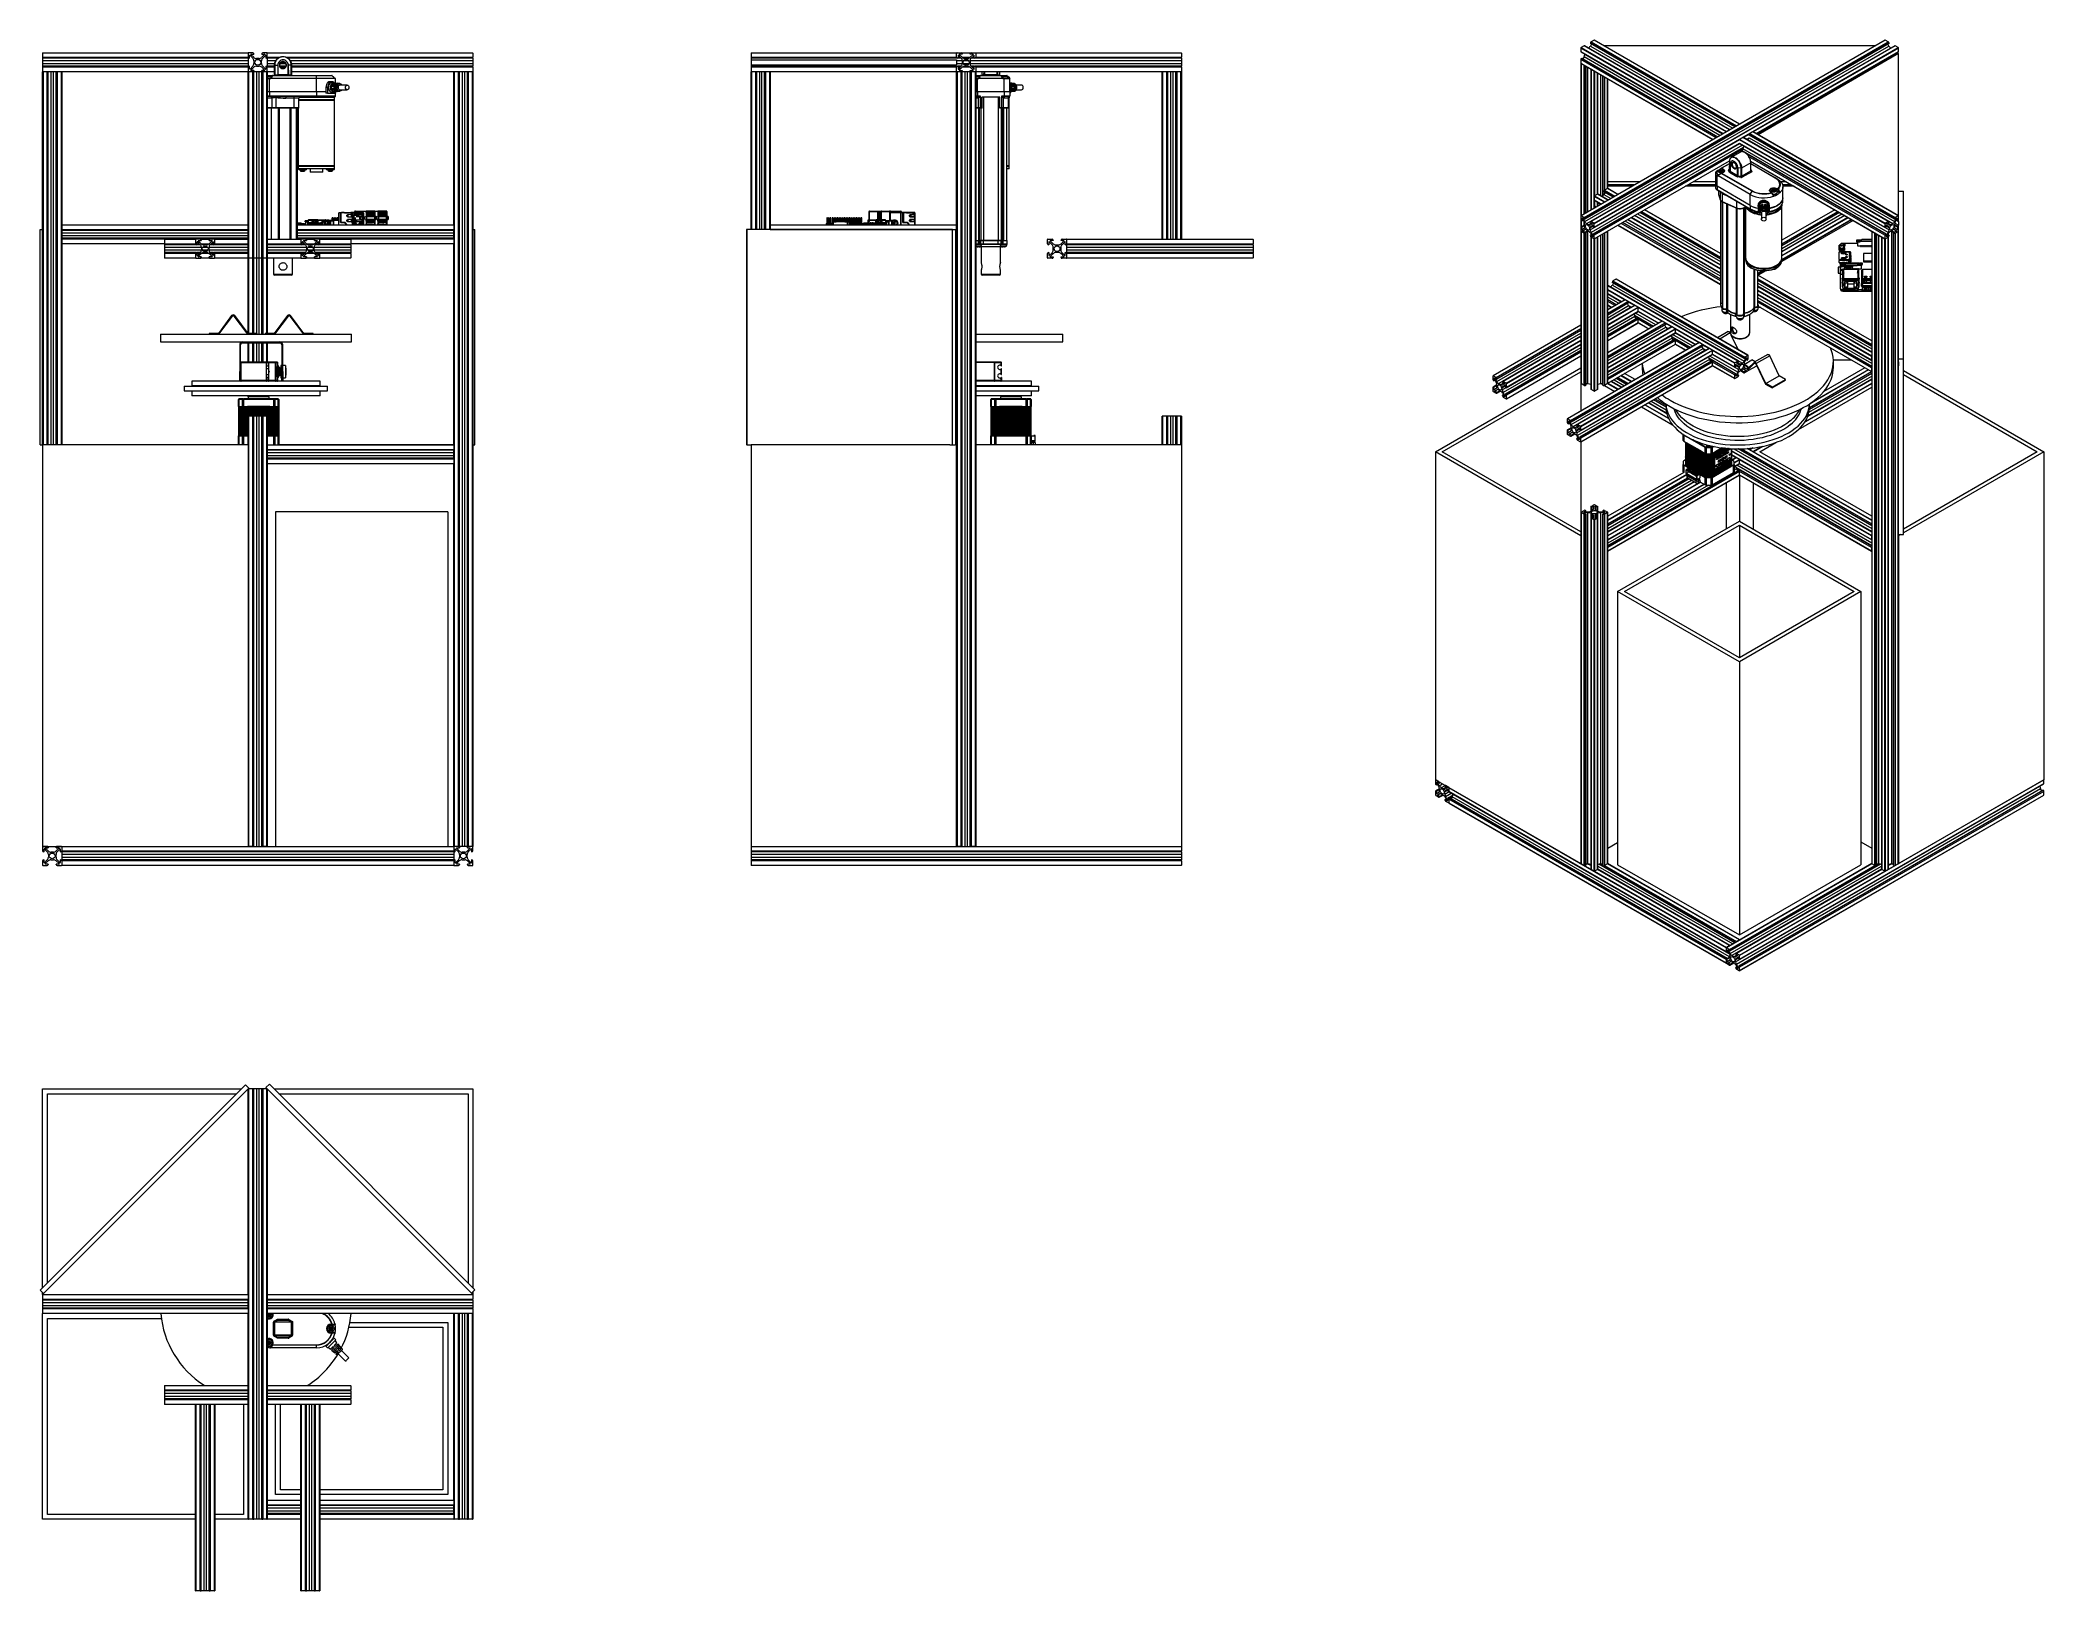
# Model space of a CAD drawing. Header units: millimetres. Extents: x -489 to 1607, y 116 to 1738.
import ezdxf

# ---------------------------------------------------------------- set-up
doc = ezdxf.new("R2010")
doc.units = ezdxf.units.MM

msp = doc.modelspace()

# ---------------------------------------------------------------- linework, layer by layer
at = {"color": 7, "linetype": 'Continuous', "lineweight": 15}
for p, q in [((-485.9, 1724.6), (-270.9, 1724.6)), ((-485.9, 1724.6), (-485.9, 1724.2)), ((-485.9, 1724.2), (-485.9, 1719.8)), ((-485.9, 1719.8), (-485.9, 1718.8)), ((-270.9, 1718.8), (-485.9, 1718.8)), ((-485.9, 1718.8), (-485.9, 1716)), ((-270.9, 1724.2), (-270.9, 1724.6)), ((-270.9, 1724.2), (-270.9, 1719.8)), ((-270.9, 1718.8), (-270.9, 1719.8)), ((-270.9, 1718.8), (-270.9, 1716)), ((-266, 1724.6), (-270.5, 1724.6)), ((-269.4, 1718.8), (-269.9, 1718.8)), ((-269.4, 1718.8), (-269.4, 1721.7)), ((-269, 1721.8), (-266.1, 1718.8)), ((-265.1, 1719.8), (-268.1, 1722.8)), ((-267.9, 1723.1), (-265, 1723.1)), ((-265, 1723.6), (-265, 1723.1)), ((-259.5, 1718.6), (-262.3, 1718.6)), ((-256.7, 1723.1), (-256.7, 1723.6)), ((-256.7, 1723.1), (-253.8, 1723.1)), ((-253.7, 1722.8), (-256.7, 1719.8)), ((-251.3, 1724.6), (-255.7, 1724.6)), ((-255.7, 1718.8), (-252.7, 1721.8)), ((-252.4, 1721.7), (-252.4, 1718.8)), ((-251.9, 1718.8), (-252.4, 1718.8)), ((-250.9, 1724.6), (-35.9, 1724.6)), ((-250.9, 1724.6), (-250.9, 1724.2)), ((-250.9, 1719.8), (-250.9, 1724.2)), ((-250.9, 1719.8), (-250.9, 1718.8)), ((-239.8, 1718.8), (-250.9, 1718.8)), ((-250.9, 1718.8), (-250.9, 1716)), ((-35.9, 1718.8), (-229.4, 1718.8)), ((-35.9, 1724.2), (-35.9, 1724.6)), ((-35.9, 1724.2), (-35.9, 1719.8)), ((-35.9, 1718.8), (-35.9, 1719.8)), ((-35.9, 1718.8), (-35.9, 1716)), ((255, 1724.6), (255, 1724.2)), ((255, 1724.6), (470.4, 1724.6)), ((255, 1724.2), (255, 1719.8)), ((255, 1719.8), (255, 1718.8)), ((471, 1718.8), (255, 1718.8)), ((255, 1718.8), (255, 1716)), ((470, 1719.8), (470, 1724.2)), ((470.4, 1724.6), (474.9, 1724.6)), ((471.5, 1718.8), (471, 1718.8)), ((471.5, 1721.7), (471.5, 1718.8)), ((474.9, 1718.8), (471.5, 1718.8)), ((474.9, 1718.8), (471.9, 1721.8)), ((472.8, 1722.8), (475.8, 1719.8)), ((475.9, 1723.1), (473, 1723.1)), ((474.9, 1724.6), (485.2, 1724.6)), ((475.9, 1723.6), (475.9, 1723.1)), ((482.5, 1718.8), (477.6, 1718.8)), ((478.7, 1718.6), (481.4, 1718.6)), ((484.2, 1723.1), (484.2, 1723.6)), ((487.1, 1723.1), (484.2, 1723.1)), ((484.2, 1719.8), (487.2, 1722.8)), ((485.2, 1724.6), (489.6, 1724.6)), ((488.2, 1721.8), (485.2, 1718.8)), ((488.5, 1718.8), (485.2, 1718.8)), ((488.5, 1718.8), (488.5, 1721.7)), ((489, 1718.8), (488.5, 1718.8)), ((705, 1718.8), (489, 1718.8)), ((489.6, 1724.6), (705, 1724.6)), ((490, 1724.2), (490, 1719.8)), ((705, 1724.2), (705, 1724.6)), ((705, 1724.2), (705, 1719.8)), ((705, 1718.8), (705, 1719.8)), ((705, 1718.8), (705, 1716)), ((1122.7, 1729.5), (1122.7, 1725.8)), ((1441, 1737.8), (1122.8, 1554.1)), ((1441.2, 1737.8), (1123, 1554.1)), ((1126.2, 1731.8), (1123, 1730)), ((1123, 1730), (1275.1, 1642.2)), ((1123, 1725.4), (1271.2, 1639.8)), ((1123.8, 1718.8), (1123.5, 1718.6)), ((1123.8, 1718.8), (1266, 1636.8)), ((1126.2, 1720.2), (1125, 1718.2)), ((1126.2, 1552.3), (1444.4, 1736)), ((1278.2, 1644), (1126.2, 1731.8)), ((1278.7, 1644.1), (1126.7, 1731.8)), ((1126.9, 1551.1), (1445.1, 1734.8)), ((1445.1, 1734.3), (1126.9, 1550.7)), ((1126.9, 1548), (1445, 1731.6)), ((1127, 1723), (1127, 1723)), ((1447, 1729.5), (1128.9, 1545.8)), ((1130.8, 1729.5), (1130.7, 1729.5)), ((1132.8, 1734.8), (1132.8, 1734.3)), ((1283.9, 1647.1), (1132.8, 1734.3)), ((1133.9, 1733.7), (1132.8, 1731.6)), ((1451.2, 1731.8), (1133, 1548.1)), ((1136.6, 1737.8), (1133.5, 1736)), ((1133.5, 1736), (1285.5, 1648.2)), ((1451.7, 1731.8), (1133.5, 1548.1)), ((1288.6, 1650), (1136.6, 1737.8)), ((1136.6, 1546.3), (1454.8, 1730)), ((1288.8, 1650), (1136.8, 1737.8)), ((1430.7, 1731.8), (1147.2, 1731.8)), ((1306.6, 1639.8), (1454.9, 1725.4)), ((1455.1, 1723.7), (1308.2, 1638.9)), ((1444.4, 1736), (1441.2, 1737.8)), ((1445, 1731.6), (1443.9, 1733.7)), ((1445.1, 1734.3), (1445.1, 1734.8)), ((1447.1, 1729.5), (1447, 1729.5)), ((1450.8, 1723), (1450.8, 1723)), ((1454.8, 1730), (1451.7, 1731.8)), ((1455.1, 1725.8), (1455.1, 1729.5)), ((1455.1, 1553.9), (1455.1, 1723.7)), ((-485.9, 1717.1), (-485.9, 1712.1)), ((-485.9, 1717.1), (-485.9, 1717.1)), ((-270.9, 1716), (-485.9, 1716)), ((-485.9, 1716), (-485.9, 1713.3)), ((-485.9, 1713.3), (-270.9, 1713.3)), ((-485.9, 1713.3), (-485.9, 1710.4)), ((-485.9, 1712.1), (-485.9, 1712.1)), ((-485.9, 1710.5), (-485.9, 1709.5)), ((-270.9, 1710.5), (-485.9, 1710.5)), ((-485.9, 1709.5), (-485.9, 1705)), ((-485.9, 1705), (-485.9, 1704.6)), ((-485.9, 1314.6), (-485.9, 1704.6)), ((-485.5, 1704.6), (-485.9, 1704.6)), ((-481, 1704.6), (-485.5, 1704.6)), ((-480.2, 1704.6), (-481, 1704.6)), ((-471.5, 1704.6), (-480.2, 1704.6)), ((-480, 1314.6), (-480, 1704.6)), ((-471.7, 1314.6), (-471.7, 1704.6)), ((-470.7, 1704.6), (-471.5, 1704.6)), ((-466.3, 1704.6), (-470.7, 1704.6)), ((-465.9, 1704.6), (-466.3, 1704.6)), ((-270.9, 1704.6), (-465.9, 1704.6)), ((-465.9, 1704.6), (-465.9, 1544.6)), ((-270.9, 1716), (-270.9, 1713.3)), ((-270.9, 1713.3), (-270.9, 1710.4)), ((-270.9, 1709.5), (-270.9, 1710.5)), ((-270.9, 1709.5), (-270.9, 1705)), ((-270.9, 1704.6), (-270.9, 1705)), ((-270.9, 1509.6), (-270.9, 1704.6)), ((-270.5, 1704.6), (-270.9, 1704.6)), ((-270.5, 1704.6), (-270.5, 1509.6)), ((-266, 1704.6), (-270.5, 1704.6)), ((-269.9, 1710.5), (-269.4, 1710.5)), ((-269.4, 1707.6), (-269.4, 1710.5)), ((-266.1, 1710.4), (-269, 1707.4)), ((-268.1, 1706.5), (-265.1, 1709.5)), ((-265, 1706.1), (-267.9, 1706.1)), ((-266, 1509.6), (-266, 1704.6)), ((-265, 1704.6), (-266, 1704.6)), ((-262.3, 1704.6), (-265.1, 1704.6)), ((-265, 1706.1), (-265, 1705.6)), ((-265, 1509.6), (-265, 1704.6)), ((-264.9, 1716), (-264.9, 1713.3)), ((-262.3, 1710.6), (-259.5, 1710.6)), ((-262.3, 1704.6), (-262.3, 1509.6)), ((-259.5, 1704.6), (-262.3, 1704.6)), ((-259.5, 1509.6), (-259.5, 1704.6)), ((-256.7, 1704.6), (-259.5, 1704.6)), ((-256.9, 1713.3), (-256.9, 1716)), ((-256.7, 1709.5), (-253.7, 1706.5)), ((-256.7, 1705.6), (-256.7, 1706.1)), ((-253.8, 1706.1), (-256.7, 1706.1)), ((-256.7, 1509.6), (-256.7, 1704.6)), ((-255.7, 1704.6), (-256.7, 1704.6)), ((-252.7, 1707.4), (-255.7, 1710.4)), ((-255.7, 1704.6), (-255.7, 1509.6)), ((-251.3, 1704.6), (-255.7, 1704.6)), ((-252.4, 1710.5), (-252.4, 1707.6)), ((-252.4, 1710.5), (-251.9, 1710.5)), ((-251.3, 1509.6), (-251.3, 1704.6)), ((-250.9, 1704.6), (-251.3, 1704.6)), ((-250.9, 1716), (-250.9, 1713.3)), ((-250.9, 1713.3), (-250.9, 1710.4)), ((-243.4, 1710.5), (-250.9, 1710.5)), ((-250.9, 1710.5), (-250.9, 1709.5)), ((-250.9, 1705), (-250.9, 1709.5)), ((-250.9, 1705), (-250.9, 1704.6)), ((-250.9, 1704.6), (-250.9, 1509.6)), ((-243.5, 1704.6), (-250.9, 1704.6)), ((-250.9, 1700.7), (-245.1, 1700.7)), ((-248.5, 1697.7), (-250.9, 1697.7)), ((-249.8, 1700.2), (-249.8, 1699.9)), ((-249.8, 1699.9), (-249.8, 1699.9)), ((-249.6, 1699.9), (-249.8, 1699.9)), ((-249.6, 1699.9), (-248.9, 1699.9)), ((-248.8, 1699.9), (-248.9, 1699.9)), ((-248.8, 1700.2), (-248.8, 1699.9)), ((-248.8, 1699.9), (-248.8, 1699.9)), ((-248.8, 1699.9), (-247.2, 1699.9)), ((-247.9, 1697.7), (-248.5, 1697.7)), ((-248.5, 1683.7), (-248.5, 1697.7)), ((-246.4, 1699.3), (-247.9, 1697.7)), ((-246, 1699.3), (-247.6, 1697.7)), ((-247.2, 1699.9), (-247.2, 1699.9)), ((-247.2, 1699.9), (-247.2, 1699.9)), ((-247.2, 1699.9), (-247.2, 1699.9)), ((-199.5, 1697.7), (-247.1, 1697.7)), ((-245.1, 1700.7), (-199.5, 1700.7)), ((-245.1, 1700.5), (-245.1, 1700.7)), ((-199.5, 1700.5), (-245.1, 1700.5)), ((-243.5, 1701.7), (-243.4, 1711.7)), ((-243.2, 1711.7), (-239.9, 1711.7)), ((-243.2, 1711.7), (-243.2, 1701.6)), ((-243.2, 1701.6), (-240, 1701.6)), ((-239.9, 1711.7), (-240, 1701.7)), ((-240, 1701.7), (-229.1, 1701.7)), ((-231.6, 1710.5), (-237.5, 1710.5)), ((-229.1, 1701.7), (-229.2, 1712.9)), ((-229.2, 1712.9), (-229, 1711.7)), ((-229.1, 1701.7), (-229.1, 1700.7)), ((-225.9, 1711.7), (-229, 1711.7)), ((-229, 1711.7), (-228.9, 1701.6)), ((-228.9, 1701.6), (-225.8, 1701.6)), ((-225.8, 1701.6), (-225.9, 1711.7)), ((-225.6, 1711.7), (-225.5, 1701.7)), ((-35.9, 1710.5), (-225.6, 1710.5)), ((-55.9, 1704.6), (-225.5, 1704.6)), ((-199.5, 1700.5), (-199.5, 1700.7)), ((-199.5, 1700.7), (-183.4, 1700.7)), ((-199.5, 1697.7), (-199.5, 1700.5)), ((-183, 1700.5), (-199.5, 1700.5)), ((-199.5, 1683.7), (-199.5, 1697.7)), ((-180.2, 1697.7), (-199.5, 1697.7)), ((-183, 1700.5), (-183, 1700.5)), ((-182.4, 1699.9), (-182.4, 1699.9)), ((-179.5, 1697.7), (-180, 1697.7)), ((-179.5, 1692.8), (-179.5, 1697.7)), ((-55.9, 1544.6), (-55.9, 1704.6)), ((-55.5, 1704.6), (-55.9, 1704.6)), ((-55.5, 1704.6), (-55.5, 894.6)), ((-51, 1704.6), (-55.5, 1704.6)), ((-51, 894.6), (-51, 1704.6)), ((-50.2, 1704.6), (-51, 1704.6)), ((-41.5, 1704.6), (-50.2, 1704.6)), ((-50, 894.6), (-50, 1704.6)), ((-47.3, 1704.6), (-47.3, 894.6)), ((-44.5, 894.6), (-44.5, 1704.6)), ((-41.7, 894.6), (-41.7, 1704.6)), ((-40.7, 1704.6), (-41.5, 1704.6)), ((-40.7, 1704.6), (-40.7, 894.6)), ((-36.3, 1704.6), (-40.7, 1704.6)), ((-36.3, 894.6), (-36.3, 1704.6)), ((-35.9, 1704.6), (-36.3, 1704.6)), ((-35.9, 1717.1), (-35.9, 1716)), ((-35.9, 1716), (-35.9, 1713.3)), ((-35.9, 1713.3), (-35.9, 1712.1)), ((-35.9, 1713.3), (-35.9, 1710.4)), ((-35.9, 1709.5), (-35.9, 1710.5)), ((-35.9, 1709.5), (-35.9, 1705)), ((-35.9, 1704.6), (-35.9, 1705)), ((-35.9, 1704.6), (-35.9, 894.6)), ((255, 1717.1), (255, 1712.1)), ((255, 1717.1), (470, 1717.1)), ((255, 1716), (255, 1713.3)), ((255, 1713.3), (255, 1710.4)), ((255, 1712.1), (470, 1712.1)), ((471, 1710.5), (255, 1710.5)), ((255, 1710.5), (255, 1709.5)), ((255, 1709.5), (255, 1705)), ((255, 1705), (255, 1704.6)), ((255, 1539.6), (255, 1704.6)), ((255.4, 1704.6), (255, 1704.6)), ((259.9, 1704.6), (255.4, 1704.6)), ((260.7, 1704.6), (259.9, 1704.6)), ((269.4, 1704.6), (260.7, 1704.6)), ((260.9, 1539.6), (260.9, 1704.6)), ((269.2, 1539.6), (269.2, 1704.6)), ((270.2, 1704.6), (269.4, 1704.6)), ((274.6, 1704.6), (270.2, 1704.6)), ((275, 1704.6), (274.6, 1704.6)), ((275, 1704.6), (275, 1544.6)), ((470, 1704.6), (275, 1704.6)), ((470, 1717.1), (470, 1712.1)), ((470, 1705), (470, 1709.5)), ((470, 1537.1), (470, 1704.6)), ((470.4, 1704.6), (470, 1704.6)), ((474.9, 1704.6), (470.4, 1704.6)), ((470.4, 1704.6), (470.4, 894.6)), ((471, 1710.5), (471.5, 1710.5)), ((471.5, 1710.5), (471.5, 1707.6)), ((474.9, 1710.5), (471.5, 1710.5)), ((471.9, 1707.4), (474.9, 1710.4)), ((475.8, 1709.5), (472.8, 1706.5)), ((473, 1706.1), (475.9, 1706.1)), ((474.9, 894.6), (474.9, 1704.6)), ((475.9, 1704.6), (474.9, 1704.6)), ((478.7, 1704.6), (475.8, 1704.6)), ((475.9, 1706.1), (475.9, 1705.6)), ((475.9, 894.6), (475.9, 1704.6)), ((476, 1713.3), (476, 1716)), ((482.5, 1710.5), (477.6, 1710.5)), ((481.4, 1710.6), (478.7, 1710.6)), ((478.7, 1704.6), (478.7, 894.6)), ((481.4, 1704.6), (478.7, 1704.6)), ((481.4, 894.6), (481.4, 1704.6)), ((484.2, 1704.6), (481.4, 1704.6)), ((484, 1716), (484, 1713.3)), ((487.2, 1706.5), (484.2, 1709.5)), ((484.2, 1705.6), (484.2, 1706.1)), ((484.2, 1706.1), (487.1, 1706.1)), ((484.2, 894.6), (484.2, 1704.6)), ((485.2, 1704.6), (484.2, 1704.6)), ((488.5, 1710.5), (485.2, 1710.5)), ((485.2, 1710.4), (488.2, 1707.4)), ((489.6, 1704.6), (485.2, 1704.6)), ((485.2, 1704.6), (485.2, 894.6)), ((488.5, 1707.6), (488.5, 1710.5)), ((488.5, 1710.5), (489, 1710.5)), ((705, 1710.5), (489, 1710.5)), ((489.6, 894.6), (489.6, 1704.6)), ((490, 1704.6), (489.6, 1704.6)), ((490, 1709.5), (490, 1705)), ((490, 1704.6), (490, 1314.6)), ((685, 1704.6), (490, 1704.6)), ((490, 1700.7), (495.2, 1700.7)), ((491.8, 1697.7), (490, 1697.7)), ((490.5, 1700.2), (490.5, 1699.9)), ((490.5, 1699.9), (490.5, 1699.9)), ((490.6, 1699.9), (490.5, 1699.9)), ((490.6, 1699.9), (491.4, 1699.9)), ((491.5, 1699.9), (491.4, 1699.9)), ((491.5, 1700.2), (491.5, 1699.9)), ((491.5, 1699.9), (491.5, 1699.9)), ((491.5, 1699.9), (493.1, 1699.9)), ((492.3, 1697.7), (491.8, 1697.7)), ((491.8, 1683.7), (491.8, 1697.7)), ((493.9, 1699.3), (492.4, 1697.7)), ((494.3, 1699.3), (492.7, 1697.7)), ((493.1, 1699.9), (493.1, 1699.9)), ((493.1, 1699.9), (493.1, 1699.9)), ((493.1, 1699.9), (493.1, 1699.9)), ((518.3, 1697.7), (493.2, 1697.7)), ((495.2, 1700.7), (516.4, 1700.7)), ((495.2, 1700.5), (495.2, 1700.7)), ((516.4, 1700.5), (495.2, 1700.5)), ((496.8, 1701.7), (496.8, 1704.6)), ((496.8, 1701.6), (498.6, 1701.6)), ((499.1, 1701.7), (499.1, 1700.7)), ((499.1, 1701.7), (512.5, 1701.7)), ((512.5, 1701.7), (512.5, 1700.7)), ((512.9, 1701.6), (514.8, 1701.6)), ((514.8, 1704.6), (514.8, 1701.7)), ((516.4, 1700.5), (516.4, 1700.7)), ((516.4, 1700.7), (522.6, 1700.7)), ((518.8, 1697.7), (517.3, 1699.3)), ((519.2, 1697.7), (517.6, 1699.3)), ((518.4, 1699.9), (518.5, 1699.9)), ((518.5, 1699.9), (518.5, 1699.9)), ((518.5, 1699.9), (518.5, 1699.9)), ((518.5, 1699.9), (520, 1699.9)), ((519.8, 1697.7), (519.2, 1697.7)), ((519.8, 1683.7), (519.8, 1697.7)), ((525.8, 1697.7), (519.8, 1697.7)), ((520, 1700.2), (520, 1699.9)), ((520, 1699.9), (520, 1699.9)), ((520.1, 1699.9), (520, 1699.9)), ((520.1, 1699.9), (520.9, 1699.9)), ((521, 1699.9), (520.9, 1699.9)), ((521, 1700.2), (521, 1699.9)), ((521, 1699.9), (521, 1699.9)), ((521, 1699.9), (522.6, 1699.9)), ((522.6, 1699.9), (522.6, 1699.9)), ((522.6, 1699.9), (522.6, 1699.9)), ((522.6, 1699.9), (522.6, 1699.9)), ((524.4, 1698), (524, 1698.4)), ((524, 1697.8), (524, 1698)), ((524, 1698), (524.4, 1698)), ((524.1, 1699.3), (525.7, 1697.7)), ((525.8, 1683.7), (525.8, 1697.7)), ((685, 1529.6), (685, 1704.6)), ((685.4, 1704.6), (685, 1704.6)), ((689.9, 1704.6), (685.4, 1704.6)), ((690.7, 1704.6), (689.9, 1704.6)), ((699.4, 1704.6), (690.7, 1704.6)), ((690.9, 1529.6), (690.9, 1704.6)), ((699.2, 1529.6), (699.2, 1704.6)), ((700.2, 1704.6), (699.4, 1704.6)), ((704.6, 1704.6), (700.2, 1704.6)), ((705, 1704.6), (704.6, 1704.6)), ((705, 1716), (705, 1713.3)), ((705, 1713.3), (705, 1710.4)), ((705, 1709.5), (705, 1710.5)), ((705, 1709.5), (705, 1705)), ((705, 1704.6), (705, 1705)), ((705, 1704.6), (705, 1529.6)), ((1122.7, 1717.4), (1122.7, 1713.8)), ((1122.8, 1713.6), (1261, 1633.9)), ((1122.9, 1713.5), (1122.9, 1554.2)), ((1126.2, 1711.5), (1123, 1713.3)), ((1127.9, 1710.7), (1127.9, 1557.1)), ((1133.2, 1707.6), (1133.2, 1560.1)), ((1136.6, 1705.5), (1133.5, 1707.3)), ((1140.6, 1576.7), (1140.6, 1703.3)), ((1145.8, 1575.1), (1145.8, 1700.3)), ((-248.5, 1683.7), (-250.9, 1683.7)), ((-248.5, 1678.7), (-250.9, 1678.7)), ((-199.5, 1683.7), (-248.5, 1683.7)), ((-248.5, 1683.7), (-248.5, 1679.5)), ((-248.5, 1679.5), (-248.5, 1678.7)), ((-248.5, 1679.5), (-199.5, 1679.5)), ((-247.2, 1678.7), (-248.5, 1678.7)), ((-246.1, 1677.2), (-246.1, 1667.2)), ((-241.9, 1677.6), (-241.9, 1667.2)), ((-223.1, 1677.2), (-231.7, 1677.2)), ((-200.9, 1678.7), (-231.5, 1678.7)), ((-223.1, 1677.2), (-223.1, 1667.2)), ((-217.9, 1667.2), (-217.9, 1677.2)), ((-217.5, 1678.2), (-217.3, 1678.2)), ((-180.8, 1678.2), (-217.3, 1678.2)), ((-200.9, 1678.7), (-199.5, 1678.7)), ((-199.5, 1678.4), (-200.9, 1678.4)), ((-189.6, 1683.7), (-199.5, 1683.7)), ((-199.5, 1683.7), (-199.5, 1679.5)), ((-199.5, 1679.5), (-199.5, 1678.7)), ((-199.5, 1678.4), (-199.5, 1678.7)), ((-187.8, 1688.3), (-189.6, 1688.3)), ((-189.6, 1688.3), (-189.6, 1682.3)), ((-187.8, 1682.3), (-189.6, 1682.3)), ((-187.8, 1688.3), (-187.8, 1682.3)), ((-187.8, 1682.3), (-179.4, 1682.3)), ((-183.6, 1694.3), (-185.4, 1694.3)), ((-179.1, 1692.8), (-183.3, 1693.3)), ((-183.3, 1683.3), (-179.1, 1683.8)), ((-181.3, 1689.1), (-182.5, 1689.1)), ((-182.5, 1687.6), (-181.3, 1687.6)), ((-182, 1693), (-182, 1692.4)), ((-182, 1683.6), (-182, 1684.3)), ((-180.5, 1678.4), (-180.5, 1678.4)), ((-180.5, 1675.7), (-180.5, 1677.9)), ((-179.5, 1679.5), (-179.5, 1682.3)), ((-179.4, 1682.3), (-179.4, 1683.8)), ((-174.9, 1692.3), (-178, 1692.7)), ((-178, 1684), (-174.9, 1684.3)), ((-177.8, 1692.5), (-177.8, 1691.8)), ((-177.8, 1684.1), (-177.8, 1684.9)), ((-167.3, 1690.8), (-175.1, 1690.8)), ((-175.1, 1685.8), (-167.3, 1685.8)), ((491.8, 1683.7), (490, 1683.7)), ((491, 1678.7), (490, 1678.7)), ((491, 1678.7), (491.6, 1678.7)), ((491.6, 1678.7), (491.8, 1678.7)), ((491.8, 1683.7), (491.8, 1679.5)), ((519.8, 1683.7), (491.8, 1683.7)), ((491.8, 1679.5), (494.5, 1679.5)), ((491.8, 1679.5), (491.8, 1678.7)), ((492.9, 1677.3), (492.3, 1677.2)), ((493, 1677.4), (492.9, 1677.3)), ((492.9, 1667.2), (492.9, 1677.3)), ((494.5, 1679.5), (494.5, 1667.2)), ((496.5, 1667.2), (496.5, 1678.2)), ((515.1, 1678.2), (496.5, 1678.2)), ((496.7, 1667.1), (496.7, 1678.2)), ((498.1, 1678.2), (498.1, 1528.2)), ((513.5, 1678.2), (498.1, 1678.2)), ((513.5, 1678.2), (513.5, 1528.2)), ((514.9, 1678.2), (514.9, 1667.1)), ((515.1, 1667.2), (515.1, 1678.2)), ((517.1, 1679.5), (519.8, 1679.5)), ((517.1, 1667.2), (517.1, 1679.5)), ((518.7, 1677.3), (518.6, 1677.4)), ((518.7, 1677.3), (518.7, 1667.2)), ((519.3, 1677.2), (518.7, 1677.3)), ((523.7, 1677.2), (519.3, 1677.2)), ((519.8, 1683.7), (519.8, 1679.5)), ((525.8, 1683.7), (519.8, 1683.7)), ((519.8, 1679.5), (525.8, 1679.5)), ((519.8, 1679.5), (519.8, 1678.7)), ((519.8, 1678.7), (519.9, 1678.7)), ((519.9, 1678.7), (520.5, 1678.7)), ((525, 1678.7), (520.5, 1678.7)), ((523.9, 1677.2), (523.9, 1667.2)), ((524.9, 1667.2), (524.9, 1677.6)), ((526.2, 1692.8), (525.8, 1692.8)), ((525.8, 1683.7), (525.8, 1679.5)), ((525.9, 1682.3), (525.8, 1682.3)), ((525.9, 1688.3), (525.9, 1682.3)), ((525.9, 1683.8), (526.2, 1683.8)), ((527, 1690.3), (526.9, 1690.2)), ((526.9, 1686.4), (527, 1686.3)), ((530.4, 1692.3), (527.3, 1692.7)), ((527.3, 1684), (530.4, 1684.3)), ((527.3, 1684.2), (527.5, 1684.1)), ((527.5, 1684.4), (527.5, 1684.1)), ((527.5, 1684.1), (527.9, 1684.2)), ((527.6, 1689.1), (528.1, 1689.1)), ((527.6, 1687.6), (528.1, 1687.6)), ((528.6, 1684.6), (528.6, 1685.8)), ((530, 1689.1), (529.1, 1689.1)), ((529.1, 1687.6), (530, 1687.6)), ((529.7, 1692.4), (529.7, 1691.9)), ((529.7, 1684.3), (529.7, 1684.7)), ((538, 1690.8), (532.4, 1690.8)), ((532.4, 1685.8), (538, 1685.8)), ((1150.9, 1582.7), (1150.9, 1697.4)), ((-245.8, 1666.7), (-250.9, 1666.7)), ((-246.1, 1667.2), (-241.9, 1667.2)), ((-242, 1666.7), (-245.8, 1666.7)), ((-223.2, 1666.7), (-242, 1666.7)), ((-241.9, 1667.2), (-223.1, 1667.2)), ((-218.4, 1666.7), (-223.2, 1666.7)), ((-220.4, 1529.6), (-220.4, 1666.7)), ((-219.5, 1529.6), (-219.5, 1666.7)), ((-218.5, 1666.7), (-218.5, 1606.7)), ((-217.9, 1675.7), (-180.5, 1675.7)), ((-180.5, 1675.2), (-217.9, 1675.2)), ((-180.5, 1674.7), (-217.9, 1674.7)), ((-180.5, 1674.7), (-181, 1675.2)), ((-180.5, 1675.2), (-180.5, 1675.7)), ((-180.5, 1606.7), (-180.5, 1674.7)), ((493.3, 1666.7), (490, 1666.7)), ((492.9, 1667.2), (494.5, 1667.2)), ((494.5, 1666.7), (493.3, 1666.7)), ((494.5, 1667.2), (496.5, 1667.2)), ((494.5, 1667.2), (494.5, 1666.7)), ((495.6, 1666.7), (494.5, 1666.7)), ((515.1, 1667.2), (517.1, 1667.2)), ((517.1, 1666.7), (516, 1666.7)), ((517.1, 1667.2), (517.1, 1666.7)), ((517.1, 1667.2), (518.7, 1667.2)), ((518.3, 1666.7), (517.1, 1666.7)), ((523.5, 1666.7), (518.3, 1666.7)), ((518.7, 1667.2), (523.9, 1667.2)), ((522.4, 1528.2), (522.4, 1666.7)), ((524.4, 1666.7), (523.5, 1666.7)), ((524.8, 1606.7), (524.8, 1666.8)), ((1278.2, 1644), (1275.1, 1642.2)), ((1288.6, 1650), (1285.5, 1648.2)), ((1292.3, 1635.8), (1289.2, 1634)), ((1444.4, 1548.1), (1292.3, 1635.8)), ((1444.9, 1548.1), (1292.8, 1635.9)), ((1296.4, 1633.9), (1298.6, 1635.1)), ((1451, 1550.7), (1298.9, 1638.4)), ((1302.8, 1641.9), (1299.6, 1640)), ((1299.6, 1640), (1451.7, 1552.3)), ((1454.8, 1554.1), (1302.8, 1641.9)), ((1455, 1554.1), (1303, 1641.9)), ((1135.8, 1535.2), (1293, 1625.9)), ((1136.7, 1541.7), (1289, 1629.6)), ((1289.9, 1620.7), (1280.3, 1615.2)), ((1280.3, 1615.1), (1280.5, 1615.2)), ((1289.1, 1629.4), (1441.2, 1541.7)), ((1289.2, 1634), (1441.2, 1546.3)), ((1290, 1622.9), (1289.6, 1622.7)), ((1290, 1622.9), (1442, 1535.2)), ((1292.3, 1624.2), (1291.7, 1623.1)), ((1444.4, 1536.5), (1292.3, 1624.2)), ((1293.2, 1627.1), (1293.2, 1627)), ((1293.2, 1627), (1445.2, 1539.3)), ((1297, 1633.6), (1296.9, 1633.6)), ((1449, 1545.8), (1297, 1633.6)), ((-218.5, 1606.7), (-218, 1606.2)), ((-218.5, 1606.7), (-180.5, 1606.7)), ((-218.5, 1606.2), (-218.5, 1605.7)), ((-218.5, 1606.2), (-180.5, 1606.2)), ((-218.5, 1605.7), (-218.5, 1603.5)), ((-180.5, 1605.7), (-218.5, 1605.7)), ((-218.2, 1603.2), (-218.2, 1602.7)), ((-180.8, 1603.2), (-218.2, 1603.2)), ((-210.3, 1602.2), (-217.7, 1602.2)), ((-216.7, 1602.2), (-216.7, 1601.7)), ((-215.7, 1600.7), (-212.3, 1600.7)), ((-212.3, 1600.7), (-212.3, 1600.7)), ((-211.3, 1601.7), (-211.3, 1602.2)), ((-209.8, 1602.7), (-209.8, 1603.2)), ((-206, 1603.2), (-206, 1600)), ((-193.3, 1599.7), (-205.7, 1599.7)), ((-193, 1600), (-193, 1603.2)), ((-189.2, 1603.2), (-189.2, 1602.7)), ((-181.3, 1602.2), (-188.7, 1602.2)), ((-187.7, 1602.2), (-187.7, 1601.7)), ((-186.7, 1600.7), (-184.9, 1600.7)), ((-184.9, 1600.7), (-183.3, 1600.7)), ((-182.3, 1601.7), (-182.3, 1602.2)), ((-181, 1606.2), (-180.5, 1606.7)), ((-180.8, 1602.7), (-180.8, 1603.2)), ((-180.5, 1605.7), (-180.5, 1606.2)), ((-180.5, 1603.5), (-180.5, 1605.7)), ((522.4, 1606.7), (524.8, 1606.7)), ((522.4, 1606.2), (524.8, 1606.2)), ((524.8, 1605.7), (522.4, 1605.7)), ((524.5, 1603.2), (522.4, 1603.2)), ((524.3, 1606.2), (524.8, 1606.7)), ((524.8, 1605.7), (524.8, 1606.2)), ((524.8, 1603.5), (524.8, 1605.7)), ((1136.8, 1529.9), (1278.3, 1611.6)), ((1263.6, 1598.7), (1263.6, 1587.3)), ((1265, 1599), (1265, 1598.8)), ((1265.3, 1601.2), (1265.7, 1601.4)), ((1265.3, 1584.9), (1265.3, 1596.3)), ((1265.7, 1596.1), (1265.3, 1596.3)), ((1266, 1601.6), (1268.2, 1602.9)), ((1268.2, 1597.6), (1266, 1596.3)), ((1268.2, 1597.3), (1266, 1596)), ((1300, 1576.3), (1266.3, 1595.7)), ((1266.7, 1601.2), (1266.8, 1601.3)), ((1266.7, 1601.2), (1266.7, 1601.2)), ((1266.7, 1600), (1266.7, 1599.9)), ((1266.8, 1599.9), (1266.7, 1599.9)), ((1267.3, 1601.6), (1267.4, 1601.6)), ((1267.4, 1599.5), (1267.3, 1599.6)), ((1267.4, 1601.6), (1267.4, 1601.6)), ((1267.7, 1600.9), (1267.4, 1601.6)), ((1267.4, 1599.6), (1267.4, 1599.5)), ((1267.8, 1599.9), (1267.8, 1600.8)), ((1268, 1600.1), (1267.8, 1600.6)), ((1268.5, 1600.4), (1268.5, 1601.2)), ((1269, 1600.1), (1269.2, 1600.6)), ((1269.2, 1599.9), (1269.2, 1600.8)), ((1269.3, 1600.9), (1269.6, 1601.6)), ((1269.6, 1601.6), (1269.7, 1601.6)), ((1269.6, 1601.6), (1269.6, 1601.6)), ((1269.6, 1599.5), (1269.6, 1599.6)), ((1269.7, 1599.6), (1269.6, 1599.5)), ((1269.7, 1603.7), (1278.2, 1608.6)), ((1269.7, 1603.7), (1269.7, 1603.7)), ((1302, 1579.8), (1269.7, 1598.4)), ((1269.9, 1598.7), (1269.9, 1598.7)), ((1270, 1598.7), (1302.2, 1580)), ((1270.2, 1601.3), (1270.3, 1601.2)), ((1270.3, 1599.9), (1270.2, 1599.9)), ((1270.3, 1601.2), (1270.3, 1601.2)), ((1270.3, 1599.9), (1270.3, 1600)), ((1278.2, 1599.5), (1277.2, 1601.7)), ((1278.2, 1611.1), (1278.1, 1602.7)), ((1278.3, 1610.9), (1278.1, 1602.6)), ((1278.1, 1602.6), (1279.1, 1600.6)), ((1286.1, 1594.9), (1278.2, 1599.5)), ((1278.3, 1610.9), (1279.2, 1608.8)), ((1279.2, 1608.8), (1279.1, 1600.6)), ((1279.1, 1600.6), (1286.8, 1596.1)), ((1286.8, 1605.4), (1287, 1604.3)), ((1286.8, 1596.1), (1286.8, 1605.4)), ((1290.2, 1594.1), (1286.8, 1594.7)), ((1290.5, 1603.8), (1287, 1604.3)), ((1287, 1604.3), (1287, 1596)), ((1287, 1596), (1290.5, 1595.5)), ((1290.5, 1595.5), (1290.5, 1603.8)), ((1300.5, 1609.4), (1291, 1603.9)), ((1291, 1603.9), (1291, 1595.6)), ((1291, 1595.6), (1300.7, 1601.2)), ((1301.8, 1600.2), (1291.7, 1594.4)), ((1300.3, 1611.1), (1441, 1529.9)), ((1300.7, 1601.2), (1300.5, 1609.4)), ((1300.5, 1608.6), (1326.2, 1593.8)), ((1326.2, 1593.8), (1328.3, 1592.6)), ((1136.9, 1574.3), (1136.9, 1570.7)), ((1140.3, 1576.6), (1137.2, 1574.8)), ((1151.4, 1570.6), (1140.8, 1576.7)), ((1144.9, 1574.4), (1144.9, 1574.3)), ((1146.9, 1579.6), (1146.9, 1579.2)), ((1156.6, 1573.6), (1146.9, 1579.2)), ((1148.1, 1578.5), (1146.9, 1576.5)), ((1150.8, 1582.7), (1147.6, 1580.8)), ((1150.9, 1589.8), (1184.6, 1589.8)), ((1150.9, 1586.9), (1179.6, 1586.9)), ((1176.1, 1584.9), (1150.9, 1584.9)), ((1161.6, 1576.5), (1151, 1582.7)), ((1263.6, 1584.9), (1232, 1584.9)), ((1235.5, 1586.9), (1263.6, 1586.9)), ((1240.5, 1589.8), (1263.6, 1589.8)), ((1263.6, 1587.3), (1263.6, 1583.9)), ((1300, 1564.8), (1265.3, 1584.9)), ((1265.3, 1584.9), (1265.3, 1581.4)), ((1265.3, 1581.4), (1300, 1561.4)), ((1265.5, 1581.1), (1269.7, 1578.6)), ((1266.7, 1580.4), (1266.7, 1576.6)), ((1266.7, 1576.4), (1268.4, 1571.2)), ((1266.7, 1576.3), (1268.4, 1571.1)), ((1268.4, 1579.3), (1268.4, 1571.2)), ((1269.7, 1578.6), (1300.1, 1561.1)), ((1270.6, 1577.6), (1270.6, 1569.1)), ((1300, 1576.3), (1302, 1579.8)), ((1300, 1564.8), (1300, 1576.3)), ((1322.3, 1578.4), (1321.5, 1578.9)), ((1322.5, 1578.4), (1321.7, 1578.9)), ((1322.9, 1580.8), (1323, 1580.9)), ((1322.9, 1580.8), (1322.9, 1580.8)), ((1322.9, 1579.6), (1322.9, 1579.5)), ((1323, 1579.5), (1322.9, 1579.5)), ((1323.5, 1581.2), (1323.6, 1581.2)), ((1323.6, 1579.1), (1323.5, 1579.2)), ((1323.6, 1581.2), (1323.6, 1581.2)), ((1323.9, 1580.5), (1323.6, 1581.2)), ((1323.6, 1579.1), (1323.6, 1579.1)), ((1324, 1579.5), (1324, 1580.4)), ((1324.2, 1579.7), (1324, 1580.2)), ((1324.7, 1580), (1324.7, 1580.8)), ((1325.2, 1579.7), (1325.4, 1580.2)), ((1325.4, 1579.5), (1325.4, 1580.4)), ((1325.5, 1580.5), (1325.8, 1581.2)), ((1325.8, 1581.2), (1325.9, 1581.2)), ((1325.8, 1581.2), (1325.8, 1581.2)), ((1325.9, 1579.2), (1325.8, 1579.1)), ((1325.8, 1579.1), (1325.8, 1579.1)), ((1326.4, 1580.9), (1326.5, 1580.8)), ((1326.5, 1579.5), (1326.4, 1579.5)), ((1326.5, 1580.8), (1326.5, 1580.8)), ((1326.5, 1579.5), (1326.5, 1579.6)), ((1327.6, 1580.2), (1327.6, 1582)), ((1328.4, 1581.6), (1327.6, 1582)), ((1327.6, 1580.2), (1330, 1578.8)), ((1328, 1582.6), (1328.8, 1582.2)), ((1328.2, 1578.4), (1328.2, 1578.6)), ((1331.8, 1589.8), (1337.3, 1589.8)), ((1333.7, 1586.9), (1342.3, 1586.9)), ((1345.9, 1584.9), (1334.1, 1584.9)), ((1334.1, 1573), (1334.1, 1584.4)), ((1334.1, 1569.6), (1334.1, 1573)), ((1455.1, 1579.9), (1460.1, 1579.9)), ((1460.1, 1404.4), (1460.1, 1579.9)), ((-183.2, 1551.8), (-183, 1551.9)), ((-183.2, 1549.3), (-183.2, 1551.8)), ((-182.8, 1551.8), (-183.2, 1551.8)), ((-182.8, 1551.9), (-183, 1551.9)), ((-182.8, 1551.8), (-182.8, 1551.9)), ((-182.8, 1551.9), (-182.6, 1551.9)), ((-182.5, 1551.8), (-182.8, 1551.8)), ((-182.8, 1549.3), (-182.8, 1551.8)), ((-182.6, 1551.9), (-182.5, 1551.8)), ((-182.5, 1551.8), (-182.5, 1549.3)), ((-181.4, 1551.8), (-181.2, 1551.9)), ((-181.4, 1549.3), (-181.4, 1551.8)), ((-181, 1551.8), (-181.4, 1551.8)), ((-181, 1551.9), (-181.2, 1551.9)), ((-181, 1551.8), (-181, 1551.9)), ((-181, 1551.9), (-180.8, 1551.9)), ((-181, 1549.3), (-181, 1551.8)), ((-180.7, 1551.8), (-181, 1551.8)), ((-180.8, 1551.9), (-180.7, 1551.8)), ((-180.7, 1551.8), (-180.7, 1549.3)), ((-179.6, 1551.8), (-179.4, 1551.9)), ((-179.6, 1549.3), (-179.6, 1551.8)), ((-179.2, 1551.8), (-179.6, 1551.8)), ((-179.2, 1551.9), (-179.4, 1551.9)), ((-179.2, 1551.8), (-179.2, 1551.9)), ((-179.2, 1551.9), (-179, 1551.9)), ((-178.9, 1551.8), (-179.2, 1551.8)), ((-179.2, 1549.3), (-179.2, 1551.8)), ((-179, 1551.9), (-178.9, 1551.8)), ((-178.9, 1551.8), (-178.9, 1549.3)), ((-177.8, 1551.8), (-177.6, 1551.9)), ((-177.4, 1551.8), (-177.8, 1551.8)), ((-177.8, 1549.3), (-177.8, 1551.8)), ((-177.4, 1551.9), (-177.6, 1551.9)), ((-177.4, 1551.8), (-177.4, 1551.9)), ((-177.4, 1551.9), (-177.2, 1551.9)), ((-177.4, 1549.3), (-177.4, 1551.8)), ((-177.1, 1551.8), (-177.4, 1551.8)), ((-177.2, 1551.9), (-177.1, 1551.8)), ((-177.1, 1551.8), (-177.1, 1549.3)), ((-176.3, 1557.2), (-176.3, 1544.6)), ((-174.3, 1557.2), (-176.2, 1557.2)), ((-174.3, 1547.1), (-174.3, 1557.2)), ((-174.3, 1557.2), (-174.2, 1557.2)), ((-174.1, 1557.2), (-174.2, 1557.2)), ((-174.2, 1547.1), (-174.2, 1557.2)), ((-174.2, 1557.2), (-174.1, 1557.2)), ((-174, 1557.2), (-174, 1547.2)), ((-173.5, 1557.2), (-173.9, 1557.2)), ((-173.9, 1557.2), (-173.9, 1547.2)), ((-173.6, 1557.2), (-173.5, 1557.2)), ((-170.6, 1557.2), (-173.5, 1557.2)), ((-170.4, 1557.4), (-173.4, 1557.4)), ((-161.9, 1557.2), (-170.6, 1557.2)), ((-170.4, 1557.4), (-170.2, 1557.4)), ((-170.2, 1557.2), (-170.4, 1557.2)), ((-170.4, 1557.2), (-170.4, 1557.2)), ((-170.2, 1557.4), (-170.2, 1557.2)), ((-170.2, 1557.2), (-170.1, 1557.2)), ((-170.1, 1557.2), (-170.1, 1557.4)), ((-170.1, 1557.2), (-164.8, 1557.2)), ((-167.6, 1553.9), (-167.6, 1554.4)), ((-167.5, 1554.4), (-167.6, 1554.4)), ((-167.6, 1553.9), (-167.5, 1553.9)), ((-167.2, 1554.9), (-166.9, 1555)), ((-166.9, 1553.3), (-167.2, 1553.4)), ((-161.9, 1555.6), (-166.9, 1555.2)), ((-166.9, 1555.2), (-166.7, 1555.2)), ((-166.9, 1553.3), (-166.9, 1555)), ((-166.9, 1555), (-166.8, 1555)), ((-166.8, 1553.3), (-166.9, 1553.3)), ((-166.7, 1553.1), (-166.9, 1553.1)), ((-166.9, 1553.1), (-161.9, 1552.7)), ((-166.8, 1555), (-166.7, 1555)), ((-166.7, 1553.3), (-166.8, 1553.3)), ((-163.2, 1555.4), (-166.7, 1555)), ((-166.7, 1555), (-166.7, 1553.3)), ((-166.7, 1553.3), (-163.2, 1552.9)), ((-161.7, 1552.7), (-166.7, 1553.1)), ((-163.4, 1557.2), (-164.8, 1557.2)), ((-161.7, 1557.4), (-163.4, 1557.4)), ((-163.4, 1557.2), (-163.4, 1557.4)), ((-163.4, 1557.2), (-161.7, 1557.2)), ((-163.1, 1555.4), (-163.2, 1555.4)), ((-163.2, 1555.4), (-163.2, 1552.9)), ((-163.2, 1552.9), (-163.1, 1552.9)), ((-163, 1555.4), (-163.1, 1555.4)), ((-163.1, 1552.9), (-163, 1552.9)), ((-163, 1555.4), (-162.2, 1555.5)), ((-163, 1552.9), (-163, 1555.4)), ((-162.2, 1552.8), (-163, 1552.9)), ((-162.5, 1557.4), (-162.5, 1557.4)), ((-162.2, 1555.5), (-162.2, 1552.8)), ((-161.9, 1557.2), (-161.9, 1555.6)), ((-161.9, 1555.6), (-161.7, 1555.6)), ((-161.9, 1555.5), (-161.9, 1555.5)), ((-161.9, 1552.8), (-161.9, 1552.8)), ((-161.9, 1552.7), (-161.9, 1550.5)), ((-161.8, 1552.8), (-161.8, 1552.8)), ((-150.5, 1557.4), (-161.7, 1557.4)), ((-161.7, 1555.6), (-161.7, 1557.2)), ((-161.7, 1557.2), (-161.5, 1557.2)), ((-161.7, 1552.7), (-161.7, 1552.8)), ((-161.7, 1550.5), (-161.7, 1552.7)), ((-161.7, 1552.7), (-161.7, 1552.7)), ((-161.5, 1552.7), (-161.7, 1552.7)), ((-161.5, 1555.6), (-161.5, 1557.2)), ((-161.5, 1557.2), (-150.3, 1557.2)), ((-161.5, 1555.6), (-161.5, 1555.6)), ((-161.5, 1552.8), (-161.5, 1555.5)), ((-161.5, 1552.8), (-161.5, 1552.7)), ((-161.5, 1552.7), (-161.5, 1552.7)), ((-161.5, 1550.5), (-161.5, 1552.7)), ((-160.6, 1552.8), (-160.5, 1552.8)), ((-160.6, 1552.5), (-160.6, 1550.5)), ((-160.5, 1555.5), (-160.5, 1552.8)), ((-151.4, 1555.5), (-160.5, 1555.5)), ((-160.5, 1555.1), (-152.1, 1555.1)), ((-160.5, 1554.7), (-160.1, 1554.7)), ((-160.5, 1550.5), (-160.5, 1552.5)), ((-160.1, 1554.7), (-159.9, 1554.7)), ((-159.9, 1554.6), (-159.7, 1554.6)), ((-159.4, 1554.8), (-159.8, 1554.8)), ((-159.7, 1554.7), (-159.4, 1554.7)), ((-159.6, 1558.4), (-159.6, 1557.4)), ((-159.5, 1558.4), (-159.6, 1558.4)), ((-158.7, 1558.4), (-159.5, 1558.4)), ((-159.4, 1554.7), (-159.2, 1554.7)), ((-159.3, 1558.4), (-159.3, 1558.5)), ((-159.3, 1558.4), (-159.3, 1558.4)), ((-159.1, 1558.9), (-158.6, 1558.9)), ((-159.1, 1558.7), (-158.9, 1558.7)), ((-159.1, 1554.6), (-158.9, 1554.6)), ((-159.1, 1552.3), (-159.1, 1550)), ((-158.9, 1558.5), (-158.9, 1558.4)), ((-147.7, 1558.5), (-158.9, 1558.5)), ((-158.9, 1558.4), (-158.9, 1558.4)), ((-158.9, 1554.7), (-158.6, 1554.7)), ((-158.6, 1558.4), (-158.7, 1558.4)), ((-158.6, 1558.9), (-147.4, 1558.9)), ((-158.6, 1554.7), (-158.4, 1554.7)), ((-158.3, 1554.6), (-158.1, 1554.6)), ((-158.2, 1554.7), (-157.8, 1554.7)), ((-152.1, 1553), (-158.1, 1553)), ((-157.8, 1554.7), (-157.6, 1554.7)), ((-157.5, 1554.6), (-157.3, 1554.6)), ((-157.4, 1554.7), (-157, 1554.7)), ((-157, 1554.7), (-156.8, 1554.7)), ((-156.8, 1554.6), (-156.5, 1554.6)), ((-156.6, 1554.7), (-156.5, 1554.7)), ((-156.3, 1554.7), (-156, 1554.7)), ((-156.2, 1554.5), (-156.2, 1554.4)), ((-155.7, 1554.7), (-155.7, 1554.6)), ((-154.5, 1551.6), (-154.5, 1551.4)), ((-153.9, 1552.5), (-153.9, 1552.5)), ((-153.9, 1552.5), (-153.9, 1550.5)), ((-151.6, 1552.5), (-153.8, 1552.5)), ((-153.8, 1552.5), (-153.8, 1550.5)), ((-151.5, 1555.5), (-152.1, 1555.1)), ((-152.1, 1555.1), (-152.1, 1553)), ((-152.1, 1553), (-151.5, 1553)), ((-151.6, 1552.5), (-151.6, 1550.5)), ((-151.5, 1552.8), (-151.5, 1555.5)), ((-151.5, 1555.5), (-151.5, 1553)), ((-151.5, 1553), (-151.5, 1552.5)), ((-151.5, 1552.8), (-151.4, 1552.8)), ((-151.4, 1552.8), (-151.4, 1555.5)), ((-151.4, 1552.8), (-151.2, 1552.8)), ((-151.2, 1550.5), (-151.2, 1552.5)), ((-150.5, 1555.5), (-150.3, 1555.5)), ((-150.3, 1555.5), (-150.5, 1555.5)), ((-150.3, 1555.6), (-150.4, 1555.6)), ((-150.4, 1555.5), (-150.4, 1552.8)), ((-150.4, 1552.7), (-150.3, 1552.7)), ((-150.3, 1555.6), (-150.3, 1557.2)), ((-150.3, 1557.2), (-150.3, 1555.6)), ((-150.3, 1552.8), (-150.3, 1552.7)), ((-150.3, 1550.5), (-150.3, 1552.7)), ((-150.3, 1552.7), (-150.3, 1550.5)), ((-150.3, 1550.8), (-149.5, 1550.8)), ((-150.2, 1552.8), (-150.2, 1555.5)), ((-150.2, 1553.1), (-149.4, 1553.1)), ((-150.2, 1552.8), (-150.2, 1552.9)), ((-150.2, 1550.7), (-150.2, 1550.8)), ((-149.3, 1552.9), (-150.1, 1552.9)), ((-149.5, 1552.8), (-150, 1552.8)), ((-149.5, 1552.8), (-149.5, 1550.8)), ((-149.5, 1552.8), (-149.4, 1552.8)), ((-149.4, 1550.8), (-149.5, 1550.8)), ((-149.4, 1552.8), (-149.4, 1550.8)), ((-149.4, 1552.8), (-149.3, 1552.8)), ((-149.3, 1550.8), (-149.4, 1550.8)), ((-149.3, 1552.9), (-149.3, 1552.8)), ((-149.3, 1550.8), (-149.3, 1550.7)), ((-147.7, 1553.6), (-147.9, 1553.6)), ((-147.7, 1553.3), (-147.9, 1553.3)), ((-147.7, 1558.5), (-147.7, 1557.4)), ((-147.6, 1557.3), (-147.7, 1557.3)), ((-147.7, 1557.3), (-147.7, 1554.1)), ((-147.7, 1554.1), (-147.6, 1554.1)), ((-147.7, 1554), (-147.7, 1553.6)), ((-147.7, 1553.6), (-147.5, 1553.6)), ((-147.6, 1553.3), (-147.7, 1553.3)), ((-147.7, 1553.3), (-147.7, 1550.3)), ((-147.6, 1557.3), (-147.6, 1554.1)), ((-147.6, 1553.3), (-147.6, 1550.3)), ((-147.2, 1553.3), (-147.6, 1553.3)), ((-147.5, 1557.6), (-147.5, 1558.5)), ((-147.5, 1558.4), (-147.5, 1557.6)), ((-147.5, 1557.6), (-147.3, 1557.6)), ((-147.5, 1557.6), (-147.5, 1557.6)), ((-147.5, 1553.6), (-147.5, 1553.8)), ((-147.3, 1553.8), (-147.5, 1553.8)), ((-147.5, 1553.8), (-147.5, 1553.3)), ((-147.5, 1553.8), (-147.5, 1553.8)), ((-144.9, 1558.9), (-147.4, 1558.9)), ((-147.4, 1558.7), (-145.1, 1558.7)), ((-147.4, 1558.4), (-147.4, 1557.6)), ((-147.4, 1558.4), (-146.6, 1558.3)), ((-147.4, 1558.1), (-147.4, 1558.1)), ((-147.3, 1557.8), (-147.4, 1558.1)), ((-147.4, 1557.8), (-147.3, 1557.8)), ((-147.3, 1557.8), (-147.4, 1557.8)), ((-147.4, 1557.6), (-147.3, 1557.6)), ((-147.4, 1557.6), (-147.4, 1553.8)), ((-147.4, 1553.8), (-147.3, 1553.8)), ((-147.4, 1553.8), (-147.4, 1553.3)), ((-147, 1553.6), (-147.4, 1553.6)), ((-147, 1553.4), (-147.4, 1553.4)), ((-145.1, 1558.7), (-147.3, 1558.7)), ((-147.3, 1558.5), (-145.1, 1558.5)), ((-147.3, 1557.8), (-147.2, 1557.7)), ((-139.2, 1557.8), (-147.3, 1557.8)), ((-147.3, 1553.8), (-147.3, 1557.6)), ((-147.3, 1557.6), (-147.3, 1557.6)), ((-147.2, 1556.1), (-147.3, 1556)), ((-147.3, 1556), (-139.2, 1556)), ((-147.1, 1555.5), (-147.3, 1555.4)), ((-147.3, 1553.8), (-147.3, 1553.8)), ((-146.8, 1557.6), (-147.2, 1557.7)), ((-147.2, 1557.7), (-147.2, 1556.1)), ((-146.8, 1556.2), (-147.2, 1556.1)), ((-147.2, 1553.3), (-147.2, 1550.3)), ((-147.2, 1553.3), (-147, 1553.3)), ((-146.5, 1558.4), (-147.1, 1557.8)), ((-147, 1553.6), (-147, 1553.4)), ((-146.7, 1553.6), (-147, 1553.6)), ((-146.7, 1553.4), (-147, 1553.4)), ((-147, 1550.3), (-147, 1553.3)), ((-146.6, 1553.2), (-147, 1553.2)), ((-146.5, 1553), (-147, 1553)), ((-143.4, 1558.1), (-146.9, 1558.5)), ((-146.9, 1558.5), (-146.9, 1558.5)), ((-146.9, 1558.5), (-146.9, 1558.5)), ((-146.4, 1558.2), (-146.9, 1557.8)), ((-146.9, 1555.6), (-146.9, 1555.6)), ((-146.8, 1557.6), (-139, 1557.6)), ((-146.8, 1557.6), (-146.8, 1556.2)), ((-139, 1556.2), (-146.8, 1556.2)), ((-146.6, 1555.4), (-146.8, 1555.6)), ((-146.8, 1555.6), (-146.8, 1555.3)), ((-146.8, 1555.3), (-145.9, 1555.3)), ((-146.7, 1555.9), (-146.5, 1555.7)), ((-146.7, 1555.9), (-146, 1555.9)), ((-139.3, 1553.6), (-146.7, 1553.6)), ((-146.6, 1553), (-146.6, 1553.3)), ((-146.5, 1558.4), (-146.4, 1558.2)), ((-145.9, 1558.4), (-146.5, 1558.4)), ((-146.5, 1555.3), (-146.5, 1555.4)), ((-146.5, 1553), (-146.5, 1553.3)), ((-146.5, 1553.3), (-139.1, 1553.3)), ((-145.8, 1558.2), (-146.4, 1558.2)), ((-146.4, 1555.6), (-146.1, 1555.8)), ((-146.4, 1555.3), (-145.7, 1555.3)), ((-146, 1555.5), (-146.3, 1555.4)), ((-145.6, 1555.4), (-146.3, 1555.4)), ((-146.1, 1555.9), (-146.2, 1556)), ((-146.1, 1557.8), (-145.8, 1558.2)), ((-146, 1555.9), (-146, 1555.9)), ((-146, 1555.5), (-145.3, 1555.5)), ((-145.8, 1558.2), (-145.9, 1558.4)), ((-145.6, 1555.4), (-145.3, 1555.5)), ((-145.2, 1555.4), (-145.3, 1555.5)), ((-145.1, 1558.5), (-145.1, 1558.7)), ((-145, 1558.7), (-145.1, 1558.7)), ((-145.1, 1558.5), (-145, 1558.5)), ((-143.4, 1558.3), (-145.1, 1558.5)), ((-145.1, 1555.7), (-145.1, 1555.7)), ((-140.8, 1558.5), (-145, 1558.5)), ((-145, 1555.6), (-144.7, 1555.8)), ((-145, 1555.3), (-144.3, 1555.3)), ((-144.9, 1559), (-144.9, 1558.8)), ((-144.9, 1559), (-144.8, 1559)), ((-144.6, 1555.5), (-144.9, 1555.4)), ((-144.2, 1555.4), (-144.9, 1555.4)), ((-144.8, 1559), (-140.6, 1559)), ((-144.8, 1559), (-144.8, 1558.8)), ((-140.6, 1558.8), (-144.8, 1558.8)), ((-144.7, 1555.9), (-144.8, 1556)), ((-144.6, 1555.9), (-144.6, 1555.9)), ((-144.6, 1555.9), (-144.6, 1555.9)), ((-144.6, 1555.5), (-143.9, 1555.5)), ((-144.2, 1555.4), (-143.9, 1555.5)), ((-143.7, 1558.5), (-142.4, 1558.3)), ((-143.7, 1555.6), (-143.7, 1555.6)), ((-143.5, 1555.4), (-143.6, 1555.6)), ((-143.6, 1555.5), (-143.6, 1555.6)), ((-143.5, 1555.9), (-143.3, 1555.7)), ((-143.5, 1555.9), (-142.8, 1555.9)), ((-142.4, 1558.3), (-143.4, 1558.3)), ((-143.4, 1558.3), (-143.4, 1558.1)), ((-139.6, 1554.8), (-143.4, 1555.2)), ((-143.3, 1555.2), (-143.4, 1555.2)), ((-143.1, 1558.1), (-143.3, 1558)), ((-143.2, 1557.8), (-143.3, 1558)), ((-141.4, 1555), (-143.3, 1555.2)), ((-143.3, 1555.2), (-143.1, 1555.2)), ((-139.5, 1554.8), (-143.3, 1555.2)), ((-143.2, 1557.8), (-143.2, 1557.8)), ((-143.1, 1557.8), (-143.2, 1557.8)), ((-143.2, 1555.6), (-142.9, 1555.8)), ((-142.8, 1555.5), (-143.2, 1555.4)), ((-142.4, 1555.4), (-143.2, 1555.4)), ((-143.3, 1555.3), (-142.5, 1555.3)), ((-143.1, 1557.8), (-143.1, 1558.1)), ((-143, 1555.9), (-143.1, 1556)), ((-143.1, 1555.2), (-141.4, 1555)), ((-142.2, 1558.4), (-142.9, 1557.8)), ((-142.8, 1555.9), (-142.8, 1555.9)), ((-142.8, 1555.5), (-142.1, 1555.5)), ((-142.1, 1558.2), (-142.6, 1557.8)), ((-142.4, 1555.4), (-142.1, 1555.5)), ((-142.4, 1555.4), (-139.5, 1555.1)), ((-142.2, 1558.4), (-142.1, 1558.2)), ((-141.6, 1558.4), (-142.2, 1558.4)), ((-141.5, 1558.2), (-142.1, 1558.2)), ((-141.9, 1557.8), (-141.5, 1558.2)), ((-141.5, 1558.2), (-141.6, 1558.4)), ((-141.4, 1555.3), (-141.4, 1555)), ((-140.8, 1558.5), (-138.6, 1558.5)), ((-140.6, 1558.8), (-140.6, 1559)), ((-138.6, 1558.9), (-140.6, 1558.9)), ((-140.6, 1558.7), (-138.6, 1558.7)), ((-138.6, 1558.7), (-140.6, 1558.7)), ((-139.5, 1555.1), (-139.5, 1555.1)), ((-139, 1557.7), (-139.2, 1557.8)), ((-139.2, 1556), (-139, 1556.1)), ((-139.1, 1553.3), (-139.1, 1553)), ((-139.1, 1553), (-138.6, 1553)), ((-139, 1557.6), (-139, 1557.7)), ((-139, 1557.6), (-139, 1556.2)), ((-139, 1556.2), (-139, 1556.1)), ((-138.6, 1558.9), (-135, 1558.9)), ((-138.6, 1557.6), (-138.6, 1558.4)), ((-138.6, 1557.6), (-138.5, 1557.6)), ((-138.6, 1553), (-138.6, 1553.8)), ((-138.6, 1553.8), (-138.5, 1553.8)), ((-138.6, 1553), (-138.6, 1550.4)), ((-138.6, 1553), (-138.5, 1553)), ((-138.5, 1553.8), (-138.5, 1557.6)), ((-138.2, 1557.6), (-138.5, 1557.6)), ((-138.2, 1553.8), (-138.5, 1553.8)), ((-138.5, 1550.4), (-138.5, 1553)), ((-138.4, 1558.5), (-138.4, 1557.6)), ((-138.4, 1557.6), (-138.4, 1558.4)), ((-138.4, 1553.8), (-138.4, 1553.6)), ((-138.4, 1548.6), (-138.4, 1553.8)), ((-138.3, 1553.6), (-138.4, 1553.6)), ((-138.4, 1553.3), (-138, 1553.3)), ((-138.3, 1558.5), (-138.3, 1557.6)), ((-138.3, 1553.8), (-138.3, 1553.6)), ((-138.2, 1557.6), (-138.2, 1557.6)), ((-138.2, 1553.8), (-138.2, 1557.6)), ((-138.2, 1553.8), (-138.2, 1553.8)), ((-138, 1554.1), (-138, 1557.3)), ((-138, 1553.3), (-138, 1550.3)), ((-137.3, 1553.3), (-138, 1553.3)), ((-137.3, 1550.3), (-137.3, 1553.3)), ((-136.9, 1553.3), (-137.3, 1553.3)), ((-136.9, 1553.3), (-136.9, 1550.3)), ((-136.8, 1552.9), (-136.9, 1552.9)), ((-136.9, 1552.8), (-136.8, 1552.8)), ((-136.8, 1550.8), (-136.9, 1550.8)), ((-136.8, 1552.9), (-136.8, 1552.8)), ((-136.8, 1550.8), (-136.8, 1550.7)), ((-135.2, 1553.6), (-135.5, 1553.6)), ((-135.3, 1553.3), (-135.5, 1553.3)), ((-135.1, 1557.3), (-135.3, 1557.3)), ((-135.3, 1557.3), (-135.3, 1554.1)), ((-135.3, 1554.1), (-135.1, 1554.1)), ((-135.1, 1553.3), (-135.3, 1553.3)), ((-135.3, 1553.3), (-135.3, 1550.3)), ((-135.2, 1558.5), (-135.2, 1557.4)), ((-135.2, 1554), (-135.2, 1553.6)), ((-135.2, 1553.6), (-135.1, 1553.6)), ((-135.1, 1557.6), (-135.1, 1558.5)), ((-135.1, 1558.4), (-135.1, 1557.6)), ((-135.1, 1557.6), (-134.9, 1557.6)), ((-135.1, 1557.6), (-135.1, 1557.6)), ((-135.1, 1557.3), (-135.1, 1554.1)), ((-135.1, 1553.6), (-135.1, 1553.8)), ((-134.9, 1553.8), (-135.1, 1553.8)), ((-135.1, 1553.8), (-135.1, 1553.3)), ((-135.1, 1553.8), (-135.1, 1553.8)), ((-135.1, 1553.3), (-135.1, 1550.3)), ((-134.7, 1553.3), (-135.1, 1553.3)), ((-132.5, 1558.9), (-135, 1558.9)), ((-135, 1558.7), (-132.7, 1558.7)), ((-135, 1558.4), (-135, 1557.6)), ((-135, 1558.4), (-134.2, 1558.3)), ((-134.9, 1558.1), (-135, 1558.1)), ((-135, 1557.8), (-134.9, 1557.8)), ((-134.9, 1557.8), (-135, 1557.8)), ((-135, 1553.8), (-135, 1553.3)), ((-134.5, 1553.6), (-135, 1553.6)), ((-134.5, 1553.4), (-135, 1553.4)), ((-132.7, 1558.7), (-134.9, 1558.7)), ((-134.9, 1558.5), (-132.7, 1558.5)), ((-134.9, 1557.8), (-134.9, 1558.1)), ((-134.9, 1557.8), (-134.7, 1557.7)), ((-126.8, 1557.8), (-134.9, 1557.8)), ((-134.9, 1553.8), (-134.9, 1557.6)), ((-134.9, 1557.6), (-134.9, 1557.6)), ((-134.9, 1557.6), (-134.9, 1553.8)), ((-134.9, 1557.6), (-134.9, 1557.6)), ((-134.7, 1556.1), (-134.9, 1556)), ((-134.9, 1556), (-126.8, 1556)), ((-134.6, 1555.5), (-134.9, 1555.4)), ((-134.9, 1553.8), (-134.9, 1553.8)), ((-134.9, 1553.8), (-134.9, 1553.8)), ((-134, 1558.4), (-134.7, 1557.8)), ((-134.4, 1557.6), (-134.7, 1557.7)), ((-134.7, 1557.7), (-134.7, 1556.1)), ((-134.4, 1556.2), (-134.7, 1556.1)), ((-134.7, 1553.3), (-134.7, 1550.3)), ((-134.7, 1553.3), (-134.6, 1553.3)), ((-134.6, 1550.3), (-134.6, 1553.3)), ((-134.2, 1553.2), (-134.6, 1553.2)), ((-134, 1553), (-134.6, 1553)), ((-130.9, 1558.1), (-134.5, 1558.5)), ((-134.5, 1558.5), (-134.5, 1558.5)), ((-134.5, 1558.5), (-134.5, 1558.5)), ((-134.5, 1553.6), (-134.5, 1553.4)), ((-134.2, 1553.6), (-134.5, 1553.6)), ((-134.2, 1553.4), (-134.5, 1553.4)), ((-133.9, 1558.2), (-134.4, 1557.8)), ((-134.4, 1557.6), (-126.6, 1557.6)), ((-134.4, 1557.6), (-134.4, 1556.2)), ((-126.6, 1556.2), (-134.4, 1556.2)), ((-134.2, 1555.4), (-134.4, 1555.6)), ((-134.4, 1555.6), (-134.4, 1555.6)), ((-134.4, 1555.6), (-134.4, 1555.3)), ((-134.4, 1555.3), (-133.5, 1555.3)), ((-134.3, 1555.9), (-134.1, 1555.7)), ((-134.3, 1555.9), (-133.5, 1555.9)), ((-126.8, 1553.6), (-134.2, 1553.6)), ((-134.2, 1553), (-134.2, 1553.3)), ((-134.1, 1555.3), (-134.1, 1555.4)), ((-134, 1558.4), (-133.9, 1558.2)), ((-133.4, 1558.4), (-134, 1558.4)), ((-134, 1555.3), (-133.3, 1555.3)), ((-134, 1553), (-134, 1553.3)), ((-134, 1553.3), (-126.6, 1553.3)), ((-133.4, 1558.2), (-133.9, 1558.2)), ((-133.9, 1555.6), (-133.6, 1555.8)), ((-133.6, 1555.5), (-133.9, 1555.4)), ((-133.2, 1555.4), (-133.9, 1555.4)), ((-133.7, 1555.9), (-133.8, 1556)), ((-133.7, 1557.8), (-133.4, 1558.2)), ((-133.6, 1555.5), (-132.9, 1555.5)), ((-133.5, 1555.9), (-133.5, 1555.9)), ((-133.4, 1558.2), (-133.4, 1558.4)), ((-133.2, 1555.4), (-132.9, 1555.5)), ((-132.8, 1555.4), (-132.8, 1555.5)), ((-132.7, 1558.5), (-132.7, 1558.7)), ((-132.6, 1558.7), (-132.7, 1558.7)), ((-132.7, 1558.5), (-132.6, 1558.5)), ((-132.7, 1555.7), (-132.7, 1555.7)), ((-128.3, 1558.5), (-132.6, 1558.5)), ((-130.9, 1558.3), (-132.6, 1558.5)), ((-132.6, 1555.3), (-131.9, 1555.3)), ((-132.5, 1559), (-132.5, 1558.8)), ((-132.5, 1559), (-132.4, 1559)), ((-132.5, 1555.6), (-132.2, 1555.8)), ((-132.2, 1555.5), (-132.5, 1555.4)), ((-131.8, 1555.4), (-132.5, 1555.4)), ((-132.4, 1559), (-128.1, 1559)), ((-132.4, 1559), (-132.4, 1558.8)), ((-128.1, 1558.8), (-132.4, 1558.8)), ((-132.3, 1555.9), (-132.4, 1556)), ((-132.2, 1555.5), (-131.5, 1555.5)), ((-132.1, 1555.9), (-132.1, 1555.9)), ((-132.1, 1555.9), (-132.1, 1555.9)), ((-131.8, 1555.4), (-131.5, 1555.5)), ((-131.3, 1558.5), (-129.9, 1558.3)), ((-131.3, 1555.6), (-131.3, 1555.6)), ((-131, 1555.4), (-131.2, 1555.6)), ((-131.2, 1555.5), (-131.2, 1555.6)), ((-131.1, 1555.9), (-130.9, 1555.7)), ((-131.1, 1555.9), (-130.4, 1555.9)), ((-127.1, 1554.8), (-131, 1555.2)), ((-130.8, 1555.2), (-131, 1555.2)), ((-129.9, 1558.3), (-130.9, 1558.3)), ((-130.9, 1558.3), (-130.9, 1558.1)), ((-130.7, 1558.1), (-130.8, 1558)), ((-130.8, 1557.8), (-130.8, 1558)), ((-130.8, 1557.8), (-130.8, 1557.8)), ((-130.7, 1557.8), (-130.8, 1557.8)), ((-130.8, 1555.6), (-130.4, 1555.8)), ((-130.8, 1555.3), (-130.1, 1555.3)), ((-129, 1555), (-130.8, 1555.2)), ((-130.8, 1555.2), (-130.7, 1555.2)), ((-127.1, 1554.8), (-130.8, 1555.2)), ((-130.7, 1557.8), (-130.7, 1558.1)), ((-130.4, 1555.5), (-130.7, 1555.4)), ((-130, 1555.4), (-130.7, 1555.4)), ((-130.7, 1555.2), (-129, 1555)), ((-130.5, 1555.9), (-130.6, 1556)), ((-129.8, 1558.4), (-130.4, 1557.8)), ((-130.4, 1555.9), (-130.4, 1555.9)), ((-130.4, 1555.5), (-129.7, 1555.5)), ((-129.7, 1558.2), (-130.2, 1557.8)), ((-130, 1555.4), (-129.7, 1555.5)), ((-130, 1555.4), (-127.1, 1555.1)), ((-129.8, 1558.4), (-129.7, 1558.2)), ((-129.2, 1558.4), (-129.8, 1558.4)), ((-129.1, 1558.2), (-129.7, 1558.2)), ((-129.4, 1557.8), (-129.1, 1558.2)), ((-129.1, 1558.2), (-129.2, 1558.4)), ((-129, 1555.3), (-129, 1555)), ((-128.3, 1558.5), (-126.2, 1558.5)), ((-128.1, 1558.8), (-128.1, 1559)), ((-126.1, 1558.9), (-128.1, 1558.9)), ((-128.1, 1558.7), (-126.1, 1558.7)), ((-126.2, 1558.7), (-128.1, 1558.7)), ((-127.1, 1555.1), (-127.1, 1555.1)), ((-126.6, 1557.7), (-126.8, 1557.8)), ((-126.8, 1556), (-126.6, 1556.1)), ((-126.6, 1557.6), (-126.6, 1557.7)), ((-126.6, 1557.6), (-126.6, 1556.2)), ((-126.6, 1556.2), (-126.6, 1556.1)), ((-126.6, 1553.3), (-126.6, 1553)), ((-126.6, 1553), (-126.2, 1553)), ((-126.2, 1553), (-126.2, 1550.4)), ((-126.2, 1553), (-126.1, 1553)), ((-126.1, 1557.6), (-126.1, 1558.4)), ((-126.1, 1553.8), (-126.1, 1557.6)), ((-125.8, 1557.6), (-126.1, 1557.6)), ((-126.1, 1557.6), (-126.1, 1557.6)), ((-125.8, 1553.8), (-126.1, 1553.8)), ((-126.1, 1553), (-126.1, 1553.8)), ((-126.1, 1553.8), (-126.1, 1553.8)), ((-126.1, 1550.4), (-126.1, 1553)), ((-126, 1558.5), (-126, 1557.6)), ((-126, 1557.6), (-126, 1558.4)), ((-126, 1553.8), (-126, 1553.6)), ((-126, 1548.6), (-126, 1553.8)), ((-125.8, 1553.6), (-126, 1553.6)), ((-126, 1553.3), (-125.6, 1553.3)), ((-125.8, 1558.5), (-125.8, 1557.6)), ((-125.8, 1557.6), (-125.7, 1557.6)), ((-125.8, 1553.8), (-125.8, 1553.6)), ((-125.8, 1553.8), (-125.7, 1553.8)), ((-125.7, 1553.8), (-125.7, 1557.6)), ((-125.6, 1554.1), (-125.6, 1557.3)), ((-125.6, 1553.3), (-125.6, 1550.3)), ((-124.9, 1553.3), (-125.6, 1553.3)), ((-124.9, 1550.3), (-124.9, 1553.3)), ((-124.5, 1553.3), (-124.9, 1553.3)), ((-124.5, 1553.3), (-124.5, 1550.3)), ((334.5, 1551.9), (334.3, 1551.8)), ((334.7, 1551.8), (334.3, 1551.8)), ((334.3, 1551.8), (334.3, 1545.9)), ((334.7, 1551.9), (334.5, 1551.9)), ((334.7, 1551.8), (334.7, 1551.9)), ((334.9, 1551.9), (334.7, 1551.9)), ((334.7, 1545.9), (334.7, 1551.8)), ((335, 1551.8), (334.7, 1551.8)), ((335, 1551.8), (334.9, 1551.9)), ((335, 1545.9), (335, 1551.8)), ((336.3, 1551.9), (336.1, 1551.8)), ((336.1, 1551.8), (336.1, 1545.9)), ((336.5, 1551.8), (336.1, 1551.8)), ((336.5, 1551.9), (336.3, 1551.9)), ((336.5, 1551.8), (336.5, 1551.9)), ((336.7, 1551.9), (336.5, 1551.9)), ((336.5, 1545.9), (336.5, 1551.8)), ((336.8, 1551.8), (336.5, 1551.8)), ((336.8, 1551.8), (336.7, 1551.9)), ((336.8, 1545.9), (336.8, 1551.8)), ((338.1, 1551.9), (337.9, 1551.8)), ((338.3, 1551.8), (337.9, 1551.8)), ((337.9, 1551.8), (337.9, 1545.9)), ((338.3, 1551.9), (338.1, 1551.9)), ((338.3, 1551.8), (338.3, 1551.9)), ((338.5, 1551.9), (338.3, 1551.9)), ((338.3, 1545.9), (338.3, 1551.8)), ((338.6, 1551.8), (338.3, 1551.8)), ((338.6, 1551.8), (338.5, 1551.9)), ((338.6, 1545.9), (338.6, 1551.8)), ((339.9, 1551.9), (339.7, 1551.8)), ((340.1, 1551.8), (339.7, 1551.8)), ((339.7, 1551.8), (339.7, 1545.9)), ((340.1, 1551.9), (339.9, 1551.9)), ((340.1, 1551.8), (340.1, 1551.9)), ((340.3, 1551.9), (340.1, 1551.9)), ((340.4, 1551.8), (340.1, 1551.8)), ((340.1, 1545.9), (340.1, 1551.8)), ((340.4, 1551.8), (340.3, 1551.9)), ((340.4, 1545.9), (340.4, 1551.8)), ((341.6, 1551.9), (341.5, 1551.8)), ((341.9, 1551.8), (341.5, 1551.8)), ((341.5, 1551.8), (341.5, 1548.9)), ((341.9, 1551.9), (341.6, 1551.9)), ((341.9, 1551.8), (341.9, 1551.9)), ((342.1, 1551.9), (341.9, 1551.9)), ((341.9, 1548.9), (341.9, 1551.8)), ((342.2, 1551.8), (341.9, 1551.8)), ((342.2, 1551.8), (342.1, 1551.9)), ((342.2, 1548.9), (342.2, 1551.8)), ((343.4, 1551.9), (343.3, 1551.8)), ((343.3, 1551.8), (343.3, 1548.9)), ((343.7, 1551.8), (343.3, 1551.8)), ((343.7, 1551.9), (343.4, 1551.9)), ((343.7, 1551.8), (343.7, 1551.9)), ((343.9, 1551.9), (343.7, 1551.9)), ((343.7, 1548.9), (343.7, 1551.8)), ((344, 1551.8), (343.7, 1551.8)), ((344, 1551.8), (343.9, 1551.9)), ((344, 1548.9), (344, 1551.8)), ((345.2, 1551.9), (345.1, 1551.8)), ((345.5, 1551.8), (345.1, 1551.8)), ((345.1, 1551.8), (345.1, 1548.9)), ((345.5, 1551.9), (345.2, 1551.9)), ((345.5, 1551.8), (345.5, 1551.9)), ((345.7, 1551.9), (345.5, 1551.9)), ((345.8, 1551.8), (345.5, 1551.8)), ((345.5, 1548.9), (345.5, 1551.8)), ((345.8, 1551.8), (345.7, 1551.9)), ((345.8, 1548.9), (345.8, 1551.8)), ((347, 1551.9), (346.9, 1551.8)), ((346.9, 1551.8), (346.9, 1548.9)), ((347.2, 1551.8), (346.9, 1551.8)), ((347.2, 1551.9), (347, 1551.9)), ((347.2, 1551.8), (347.2, 1551.9)), ((347.5, 1551.9), (347.2, 1551.9)), ((347.2, 1548.9), (347.2, 1551.8)), ((347.6, 1551.8), (347.2, 1551.8)), ((347.6, 1551.8), (347.5, 1551.9)), ((347.6, 1548.9), (347.6, 1551.8)), ((348.8, 1551.9), (348.7, 1551.8)), ((349, 1551.8), (348.7, 1551.8)), ((348.7, 1551.8), (348.7, 1548.9)), ((349, 1551.9), (348.8, 1551.9)), ((349, 1551.8), (349, 1551.9)), ((349.3, 1551.9), (349, 1551.9)), ((349, 1548.9), (349, 1551.8)), ((349.4, 1551.8), (349, 1551.8)), ((349.4, 1551.8), (349.3, 1551.9)), ((349.4, 1548.9), (349.4, 1551.8)), ((350.6, 1551.9), (350.5, 1551.8)), ((350.5, 1551.8), (350.5, 1548.9)), ((350.8, 1551.8), (350.5, 1551.8)), ((350.8, 1551.9), (350.6, 1551.9)), ((350.8, 1551.8), (350.8, 1551.9)), ((351.1, 1551.9), (350.8, 1551.9)), ((351.2, 1551.8), (350.8, 1551.8)), ((350.8, 1548.9), (350.8, 1551.8)), ((351.2, 1551.8), (351.1, 1551.9)), ((351.2, 1548.9), (351.2, 1551.8)), ((352.4, 1551.9), (352.3, 1551.8)), ((352.6, 1551.8), (352.3, 1551.8)), ((352.3, 1551.8), (352.3, 1548.9)), ((352.6, 1551.9), (352.4, 1551.9)), ((352.6, 1551.8), (352.6, 1551.9)), ((352.8, 1551.9), (352.6, 1551.9)), ((352.6, 1548.9), (352.6, 1551.8)), ((353, 1551.8), (352.6, 1551.8)), ((353, 1551.8), (352.8, 1551.9)), ((353, 1548.9), (353, 1551.8)), ((354.2, 1551.9), (354.1, 1551.8)), ((354.4, 1551.8), (354.1, 1551.8)), ((354.1, 1551.8), (354.1, 1548.9)), ((354.4, 1551.9), (354.2, 1551.9)), ((354.4, 1551.8), (354.4, 1551.9)), ((354.6, 1551.9), (354.4, 1551.9)), ((354.8, 1551.8), (354.4, 1551.8)), ((354.4, 1548.9), (354.4, 1551.8)), ((354.8, 1551.8), (354.6, 1551.9)), ((354.8, 1548.9), (354.8, 1551.8)), ((356, 1551.9), (355.9, 1551.8)), ((355.9, 1551.8), (355.9, 1548.9)), ((356.2, 1551.8), (355.9, 1551.8)), ((356.2, 1551.9), (356, 1551.9)), ((356.2, 1551.8), (356.2, 1551.9)), ((356.4, 1551.9), (356.2, 1551.9)), ((356.6, 1551.8), (356.2, 1551.8)), ((356.2, 1548.9), (356.2, 1551.8)), ((356.6, 1551.8), (356.4, 1551.9)), ((356.6, 1548.9), (356.6, 1551.8)), ((357.8, 1551.9), (357.7, 1551.8)), ((358, 1551.8), (357.7, 1551.8)), ((357.7, 1551.8), (357.7, 1548.9)), ((358, 1551.9), (357.8, 1551.9)), ((358, 1551.8), (358, 1551.9)), ((358.2, 1551.9), (358, 1551.9)), ((358, 1548.9), (358, 1551.8)), ((358.4, 1551.8), (358, 1551.8)), ((358.4, 1551.8), (358.2, 1551.9)), ((358.4, 1548.9), (358.4, 1551.8)), ((359.6, 1551.9), (359.5, 1551.8)), ((359.5, 1551.8), (359.5, 1545.9)), ((359.8, 1551.8), (359.5, 1551.8)), ((359.8, 1551.9), (359.6, 1551.9)), ((359.8, 1551.8), (359.8, 1551.9)), ((360, 1551.9), (359.8, 1551.9)), ((360.2, 1551.8), (359.8, 1551.8)), ((359.8, 1545.9), (359.8, 1551.8)), ((360.2, 1551.8), (360, 1551.9)), ((360.2, 1545.9), (360.2, 1551.8)), ((361.4, 1551.9), (361.3, 1551.8)), ((361.3, 1551.8), (361.3, 1545.9)), ((361.6, 1551.8), (361.3, 1551.8)), ((361.6, 1551.9), (361.4, 1551.9)), ((361.6, 1551.8), (361.6, 1551.9)), ((361.8, 1551.9), (361.6, 1551.9)), ((361.6, 1545.9), (361.6, 1551.8)), ((362, 1551.8), (361.6, 1551.8)), ((362, 1551.8), (361.8, 1551.9)), ((362, 1545.9), (362, 1551.8)), ((363.2, 1551.9), (363.1, 1551.8)), ((363.1, 1551.8), (363.1, 1545.9)), ((363.4, 1551.8), (363.1, 1551.8)), ((363.4, 1551.9), (363.2, 1551.9)), ((363.4, 1551.8), (363.4, 1551.9)), ((363.6, 1551.9), (363.4, 1551.9)), ((363.8, 1551.8), (363.4, 1551.8)), ((363.4, 1545.9), (363.4, 1551.8)), ((363.8, 1551.8), (363.6, 1551.9)), ((363.8, 1545.9), (363.8, 1551.8)), ((365, 1551.9), (364.9, 1551.8)), ((365.2, 1551.8), (364.9, 1551.8)), ((364.9, 1551.8), (364.9, 1545.9)), ((365.2, 1551.9), (365, 1551.9)), ((365.2, 1551.8), (365.2, 1551.9)), ((365.4, 1551.9), (365.2, 1551.9)), ((365.6, 1551.8), (365.2, 1551.8)), ((365.2, 1545.9), (365.2, 1551.8)), ((365.6, 1551.8), (365.4, 1551.9)), ((365.6, 1545.9), (365.6, 1551.8)), ((366.8, 1551.9), (366.7, 1551.8)), ((366.7, 1551.8), (366.7, 1545.9)), ((367, 1551.8), (366.7, 1551.8)), ((367, 1551.9), (366.8, 1551.9)), ((367, 1551.8), (367, 1551.9)), ((367.2, 1551.9), (367, 1551.9)), ((367, 1545.9), (367, 1551.8)), ((367.4, 1551.8), (367, 1551.8)), ((367.4, 1551.8), (367.2, 1551.9)), ((367.4, 1545.9), (367.4, 1551.8)), ((368.6, 1551.9), (368.4, 1551.8)), ((368.4, 1551.8), (368.4, 1545.9)), ((368.8, 1551.8), (368.4, 1551.8)), ((368.8, 1551.9), (368.6, 1551.9)), ((368.8, 1551.8), (368.8, 1551.9)), ((369, 1551.9), (368.8, 1551.9)), ((369.2, 1551.8), (368.8, 1551.8)), ((368.8, 1545.9), (368.8, 1551.8)), ((369.2, 1551.8), (369, 1551.9)), ((369.2, 1545.9), (369.2, 1551.8)), ((370.4, 1551.9), (370.2, 1551.8)), ((370.6, 1551.8), (370.2, 1551.8)), ((370.2, 1551.8), (370.2, 1546)), ((370.6, 1551.9), (370.4, 1551.9)), ((370.6, 1551.8), (370.6, 1551.9)), ((370.8, 1551.9), (370.6, 1551.9)), ((371, 1551.8), (370.6, 1551.8)), ((370.6, 1546), (370.6, 1551.8)), ((371, 1551.8), (370.8, 1551.9)), ((371, 1546), (371, 1551.8)), ((378.3, 1558.4), (378.3, 1549.9)), ((378.4, 1558.4), (378.3, 1558.4)), ((378.4, 1558.4), (378.6, 1558.4)), ((378.6, 1558.5), (378.6, 1558.4)), ((378.6, 1558.5), (387.4, 1558.5)), ((378.9, 1558.9), (387.7, 1558.9)), ((387.4, 1558.4), (387.4, 1558.5)), ((387.4, 1558.4), (387.6, 1558.4)), ((387.6, 1558.4), (387.6, 1558.5)), ((388.2, 1558.4), (387.6, 1558.4)), ((387.6, 1558.4), (387.6, 1558.4)), ((387.7, 1558.9), (388.1, 1558.9)), ((387.7, 1558.7), (388.1, 1558.7)), ((387.7, 1558.4), (387.7, 1558.4)), ((388.1, 1558.7), (388.1, 1558.9)), ((388.1, 1558.9), (391.3, 1558.9)), ((388.1, 1558.4), (388.1, 1558.4)), ((388.9, 1558.4), (388.2, 1558.4)), ((388.3, 1558.5), (388.3, 1558.4)), ((388.4, 1558.5), (388.4, 1558.4)), ((388.4, 1555.3), (389, 1555.3)), ((388.4, 1554.1), (388.4, 1555.3)), ((389, 1554.1), (388.4, 1554.1)), ((388.9, 1555.3), (388.9, 1554.1)), ((389, 1555.3), (389, 1554.1)), ((389.6, 1549.9), (389.6, 1557.4)), ((390.7, 1558.4), (390.7, 1549.9)), ((390.9, 1558.4), (390.7, 1558.4)), ((390.9, 1558.4), (391, 1558.4)), ((391, 1558.5), (391, 1558.4)), ((391, 1558.5), (399.9, 1558.5)), ((391.3, 1558.9), (400.2, 1558.9)), ((393, 1558.9), (393, 1559)), ((393, 1559), (397.2, 1559)), ((397.2, 1559), (397.2, 1558.9)), ((397.2, 1559), (397.4, 1559)), ((397.4, 1559), (397.4, 1558.9)), ((399.9, 1558.4), (399.9, 1558.5)), ((399.9, 1558.4), (400, 1558.4)), ((400, 1558.4), (400, 1558.5)), ((400.6, 1558.4), (400, 1558.4)), ((400, 1558.4), (400, 1558.4)), ((400.2, 1558.9), (400.6, 1558.9)), ((400.2, 1558.7), (400.6, 1558.7)), ((400.2, 1558.4), (400.2, 1558.4)), ((400.4, 1557.2), (400.4, 1549.3)), ((411.6, 1557.2), (400.5, 1557.2)), ((400.6, 1558.7), (400.6, 1558.9)), ((400.6, 1558.9), (411.8, 1558.9)), ((400.6, 1558.4), (400.6, 1558.4)), ((401.4, 1558.4), (400.6, 1558.4)), ((400.7, 1558.5), (400.7, 1558.4)), ((400.9, 1558.5), (400.9, 1558.4)), ((412.1, 1558.5), (400.9, 1558.5)), ((402.1, 1557.2), (402.1, 1557.4)), ((402.7, 1557.2), (402.7, 1557.2)), ((402.8, 1557.2), (402.8, 1557.2)), ((403.1, 1557.2), (403.1, 1557.2)), ((403.3, 1557.4), (403.5, 1557.4)), ((403.5, 1557.4), (403.5, 1557.2)), ((404.2, 1557.4), (406.5, 1557.4)), ((404.2, 1557.2), (404.2, 1557.4)), ((405.4, 1558.9), (405.4, 1559)), ((405.4, 1559), (409.7, 1559)), ((406.5, 1557.4), (406.5, 1557.2)), ((406.6, 1557.2), (406.6, 1557.4)), ((409.7, 1559), (409.7, 1558.9)), ((409.7, 1559), (409.8, 1559)), ((409.8, 1559), (409.8, 1558.9)), ((411.7, 1557.2), (411.6, 1557.2)), ((411.8, 1557.2), (411.8, 1557.2)), ((413.8, 1557.2), (412, 1557.2)), ((412.1, 1558.5), (412.1, 1557.2)), ((412.1, 1557.6), (412.1, 1557.6)), ((412.2, 1557.6), (412.1, 1557.6)), ((412.4, 1557.3), (412.2, 1557.3)), ((412.2, 1557.3), (412.2, 1557.2)), ((412.4, 1557.3), (412.4, 1557.2)), ((414, 1557.4), (413.2, 1557.4)), ((413.2, 1557.4), (413.2, 1557.2)), ((413.8, 1547.1), (413.8, 1557.2)), ((413.9, 1557.2), (413.9, 1557.2)), ((413.9, 1557.2), (413.9, 1557.2)), ((413.9, 1547.2), (413.9, 1557.2)), ((413.9, 1557.2), (413.9, 1547.2)), ((413.9, 1557.2), (413.9, 1547.2)), ((414.1, 1557.2), (414.1, 1547.2)), ((414.2, 1557.4), (414.2, 1557.2)), ((414.3, 1557.4), (414.5, 1557.4)), ((414.3, 1557.2), (414.3, 1557.4)), ((414.7, 1557.2), (414.3, 1557.2)), ((414.3, 1557.2), (414.3, 1547.2)), ((414.5, 1557.2), (414.3, 1557.2)), ((417.4, 1557.4), (414.5, 1557.4)), ((414.5, 1557.2), (414.5, 1557.2)), ((417.6, 1557.2), (414.7, 1557.2)), ((424.4, 1557.4), (417.4, 1557.4)), ((426.3, 1557.2), (417.6, 1557.2)), ((417.6, 1557.2), (424.4, 1557.2)), ((420.7, 1554.3), (420.7, 1554)), ((421.3, 1555.2), (421.2, 1555.2)), ((421.2, 1553.1), (421.3, 1553.1)), ((426.3, 1555.6), (421.3, 1555.2)), ((421.3, 1553.1), (426.3, 1552.7)), ((421.6, 1554.4), (421.8, 1554.4)), ((421.6, 1553.9), (421.6, 1554.4)), ((421.8, 1553.9), (421.6, 1553.9)), ((422, 1555), (421.7, 1555)), ((421.7, 1554.9), (421.7, 1555)), ((421.9, 1554.9), (421.7, 1554.9)), ((421.7, 1553.4), (421.9, 1553.4)), ((421.7, 1553.3), (421.7, 1553.4)), ((421.7, 1553.3), (422, 1553.3)), ((422, 1555), (421.8, 1555)), ((421.8, 1553.9), (421.8, 1554.4)), ((421.8, 1553.3), (422, 1553.3)), ((421.9, 1555), (425.4, 1555.4)), ((421.9, 1554.9), (422, 1555)), ((422, 1553.3), (421.9, 1553.4)), ((425.4, 1552.9), (421.9, 1553.3)), ((422, 1553.3), (422, 1555)), ((422, 1555), (422, 1555)), ((422, 1555), (422.1, 1555)), ((422, 1553.3), (422, 1553.3)), ((422.1, 1553.3), (422, 1553.3)), ((425.6, 1555.4), (422.1, 1555)), ((422.1, 1555), (422.1, 1553.3)), ((422.1, 1553.3), (425.6, 1552.9)), ((426.1, 1557.4), (424.4, 1557.4)), ((424.4, 1557.2), (424.4, 1557.4)), ((424.4, 1557.2), (426.1, 1557.2)), ((425.4, 1555.4), (425.6, 1555.4)), ((425.6, 1552.9), (425.4, 1552.9)), ((425.7, 1555.4), (425.5, 1555.4)), ((425.5, 1552.9), (425.7, 1552.9)), ((426.1, 1555.5), (425.6, 1555.4)), ((425.6, 1555.4), (425.6, 1552.9)), ((425.7, 1555.4), (425.6, 1555.4)), ((425.6, 1552.9), (425.7, 1552.9)), ((425.6, 1552.9), (426.1, 1552.8)), ((425.8, 1555.4), (425.7, 1555.4)), ((425.7, 1552.9), (425.8, 1552.9)), ((425.8, 1555.4), (426.4, 1555.5)), ((425.8, 1552.9), (425.8, 1555.4)), ((426.4, 1552.8), (425.8, 1552.9)), ((425.9, 1555.6), (425.9, 1555.5)), ((425.9, 1552.8), (425.9, 1552.7)), ((426.4, 1555.5), (426.1, 1555.5)), ((426.1, 1552.8), (426.4, 1552.8)), ((426.1, 1552.7), (426.1, 1552.8)), ((426.4, 1555.5), (426.2, 1555.5)), ((426.2, 1552.8), (426.4, 1552.8)), ((426.3, 1557.2), (426.3, 1555.6)), ((426.3, 1552.7), (426.3, 1550.5)), ((426.4, 1555.6), (426.4, 1557.2)), ((426.4, 1555.5), (426.4, 1552.8)), ((426.4, 1550.5), (426.4, 1552.7)), ((426.5, 1552.8), (426.5, 1555.5)), ((1122.7, 1553.9), (1122.7, 1550.3)), ((1126.2, 1552.3), (1123, 1554.1)), ((1123.8, 1548.9), (1123.8, 1551.2)), ((1124.1, 1551.2), (1126.2, 1547.6)), ((1126.9, 1548), (1124.7, 1551.6)), ((1124.8, 1551.8), (1126.9, 1550.7)), ((1126.9, 1551.1), (1126.9, 1550.7)), ((1136.9, 1562.3), (1136.9, 1562.2)), ((1137.1, 1570.2), (1143.9, 1566.3)), ((1138, 1563.7), (1137.6, 1563.5)), ((1138, 1563.7), (1138.7, 1563.3)), ((1140.3, 1565), (1139.6, 1563.8)), ((1140.6, 1565.6), (1140.6, 1568.2)), ((1141.1, 1567.9), (1141.1, 1567.8)), ((1268.9, 1502.8), (1179.3, 1554.5)), ((1268.9, 1508.8), (1184.5, 1557.5)), ((1268.9, 1514.6), (1189.6, 1560.4)), ((1268.9, 1570.2), (1268.9, 1464.1)), ((1270.6, 1569.1), (1285.7, 1562.4)), ((1270.7, 1568.8), (1285.8, 1562.2)), ((1270.8, 1568.8), (1270.8, 1458.3)), ((1295.1, 1564), (1295.1, 1510.1)), ((1300, 1564.8), (1300, 1561.4)), ((1308.1, 1563.8), (1308.1, 1565.3)), ((1308.1, 1563.8), (1308.1, 1558.9)), ((1308.1, 1558.9), (1309.8, 1558.9)), ((1309.1, 1563.8), (1309.1, 1563.3)), ((1309.1, 1563.3), (1309.4, 1561.6)), ((1309.5, 1560.8), (1309.9, 1558.2)), ((1310.1, 1561), (1309.7, 1561)), ((1310, 1557.4), (1310.1, 1556.5)), ((1311.6, 1556.9), (1311.6, 1550.5)), ((1314.9, 1565.9), (1314.9, 1564.9)), ((1314.9, 1561.1), (1314.9, 1562)), ((1316.6, 1550.5), (1316.6, 1556.9)), ((1318.5, 1561), (1318.1, 1561)), ((1318.1, 1556.5), (1318.2, 1557.4)), ((1318.3, 1558.2), (1318.7, 1560.8)), ((1318.4, 1558.9), (1320.1, 1558.9)), ((1318.8, 1561.6), (1319.1, 1563.3)), ((1320.1, 1563.8), (1320.1, 1565.3)), ((1320.1, 1558.9), (1320.1, 1563.8)), ((1333.1, 1510.1), (1333.1, 1565.7)), ((1388.3, 1560.4), (1333.1, 1528.5)), ((1393.3, 1557.5), (1333.1, 1522.7)), ((1398.5, 1554.5), (1333.1, 1516.7)), ((1451, 1550.7), (1453, 1551.8)), ((1453.1, 1551.6), (1451, 1548)), ((1451, 1550.7), (1451, 1551.1)), ((1454.8, 1554.1), (1451.7, 1552.3)), ((1451.7, 1547.6), (1453.8, 1551.2)), ((1454, 1551.2), (1454, 1548.9)), ((1455.1, 1550.3), (1455.1, 1553.9)), ((-488.6, 1314.6), (-488.6, 1539.6)), ((-488.6, 1539.6), (-485.9, 1539.6)), ((-485.9, 1537.1), (-485.9, 1532.1)), ((-485.9, 1537.1), (-485.9, 1537.1)), ((-485.9, 1532.1), (-485.9, 1532.1)), ((-465.9, 1544.6), (-270.9, 1544.6)), ((-465.9, 1544.6), (-465.9, 1544.2)), ((-465.9, 1544.2), (-465.9, 1539.8)), ((-465.9, 1539.8), (-465.9, 1539)), ((-465.9, 1539), (-465.9, 1530.3)), ((-270.9, 1538.8), (-465.9, 1538.8)), ((-270.9, 1530.5), (-465.9, 1530.5)), ((-465.9, 1530.3), (-465.9, 1529.5)), ((-215.9, 1546.3), (-219.5, 1546.3)), ((-219.5, 1545.7), (-215.7, 1545.7)), ((-219.5, 1544.6), (-55.9, 1544.6)), ((-55.9, 1538.8), (-219.5, 1538.8)), ((-55.9, 1530.5), (-219.5, 1530.5)), ((-218.7, 1544.9), (-219, 1544.9)), ((-219, 1544.9), (-218.7, 1544.9)), ((-218.4, 1545), (-218.4, 1545.1)), ((-218.4, 1545.1), (-218.1, 1545.1)), ((-218.4, 1545), (-218.4, 1545)), ((-218, 1545.1), (-218.3, 1545.1)), ((-217.9, 1545), (-218.2, 1545)), ((-218.1, 1545.1), (-218.1, 1545)), ((-218, 1545), (-218.1, 1545)), ((-217.7, 1545.1), (-218, 1545.1)), ((-218, 1545), (-218, 1545.1)), ((-217.9, 1545.1), (-217.8, 1545.1)), ((-217.7, 1545), (-217.9, 1545)), ((-217.8, 1545.4), (-217.8, 1544.8)), ((-217, 1545.4), (-217.8, 1545.4)), ((-217.7, 1545.6), (-215.8, 1545.6)), ((-217.7, 1545.1), (-217.7, 1545)), ((-217.5, 1545.1), (-217.7, 1545.1)), ((-217.7, 1545), (-217.5, 1545)), ((-216.1, 1545.7), (-217.6, 1545.7)), ((-217.4, 1545.3), (-217.5, 1545.3)), ((-217.5, 1545.3), (-217.5, 1545.1)), ((-217.5, 1545.1), (-217.5, 1545.1)), ((-217.5, 1545.1), (-217.5, 1545.1)), ((-217.5, 1545.1), (-217.5, 1545.1)), ((-217.5, 1545.1), (-217.3, 1545.1)), ((-217.5, 1545), (-217.5, 1545.1)), ((-217.5, 1545.1), (-217.2, 1545.1)), ((-217.4, 1545.2), (-217.4, 1545.3)), ((-216.9, 1545.1), (-217.4, 1545.1)), ((-217.2, 1545.1), (-217.2, 1545)), ((-217.2, 1545), (-217, 1545)), ((-217, 1545), (-217, 1545.1)), ((-217, 1545.1), (-216.7, 1545.1)), ((-217, 1545.1), (-216.9, 1545.1)), ((-216.6, 1545.1), (-216.9, 1545.1)), ((-216.8, 1545.2), (-216.8, 1545.6)), ((-216.8, 1545), (-216.7, 1545)), ((-216.7, 1545.1), (-216.7, 1545)), ((-216.6, 1545), (-216.7, 1545)), ((-216.3, 1545.1), (-216.6, 1545.1)), ((-216.4, 1545.1), (-216.6, 1545.1)), ((-216.6, 1544.8), (-216.4, 1544.8)), ((-216.5, 1545.4), (-215.8, 1545.4)), ((-216.5, 1545.1), (-216.4, 1545.1)), ((-216.5, 1545), (-216.5, 1545.1)), ((-216.4, 1545.1), (-216.4, 1545.3)), ((-216.4, 1545.3), (-216.3, 1545.3)), ((-216.3, 1545.1), (-216.4, 1545.1)), ((-216.2, 1544.9), (-216.4, 1544.9)), ((-216.3, 1545.3), (-216.3, 1545.2)), ((-216.3, 1545.1), (-216.3, 1545)), ((-216.3, 1545), (-216.3, 1545)), ((-216.3, 1545), (-216.3, 1545)), ((-216.2, 1545.1), (-215.7, 1545.1)), ((-215.9, 1546.3), (-216.1, 1546.1)), ((-215.6, 1545), (-216.1, 1545)), ((-215.5, 1546.2), (-215.9, 1546.2)), ((-215.7, 1546.1), (-215.9, 1545.9)), ((-215.9, 1545.9), (-215.8, 1545.8)), ((-215.8, 1545.8), (-215.9, 1545.9)), ((-215.8, 1546.2), (-215.5, 1546.2)), ((-215.8, 1544.6), (-215.8, 1544.9)), ((-215.7, 1546), (-215.7, 1546.1)), ((-215.7, 1545.7), (-215.7, 1546)), ((-215.5, 1546.2), (-215.6, 1546)), ((-215.6, 1546), (-212.3, 1546)), ((-215.6, 1546), (-215.6, 1545.7)), ((-215.6, 1545.5), (-215.6, 1544.8)), ((-215.6, 1545.5), (-215.6, 1545.5)), ((-215.6, 1544.8), (-215.6, 1545.5)), ((-215.5, 1545.5), (-215.6, 1545.5)), ((-215.6, 1545.5), (-215.6, 1545.5)), ((-215.6, 1544.8), (-215.6, 1544.8)), ((-215.6, 1544.8), (-215.5, 1544.8)), ((-215.3, 1546.1), (-215.5, 1546.2)), ((-215.5, 1546.2), (-215.5, 1546.2)), ((-215.3, 1545.5), (-215.5, 1545.5)), ((-215.5, 1545.5), (-215.3, 1545.5)), ((-215.5, 1545.5), (-215.5, 1545.5)), ((-215.3, 1545.3), (-215.5, 1545.3)), ((-215.5, 1545), (-215.5, 1545.3)), ((-215.5, 1545), (-215.3, 1545)), ((-215.5, 1544.8), (-215.5, 1544.7)), ((-215.3, 1544.8), (-215.5, 1544.8)), ((-215.5, 1544.7), (-215.5, 1544.8)), ((-215.5, 1544.8), (-215.5, 1544.7)), ((-215.4, 1546), (-215.3, 1546.1)), ((-215.3, 1545.5), (-215.3, 1545.5)), ((-215.3, 1545.5), (-211.9, 1545.5)), ((-215.3, 1544.8), (-215.3, 1544.8)), ((-215.3, 1544.7), (-215.3, 1544.8)), ((-215.3, 1544.7), (-215.3, 1544.7)), ((-215.2, 1545), (-215.2, 1545.3)), ((-215.3, 1545), (-215.3, 1545.3)), ((-215.2, 1545.3), (-215.2, 1545.3)), ((-215.2, 1545), (-215.3, 1545)), ((-215.3, 1544.8), (-215.3, 1544.7)), ((-215.3, 1544.7), (-214.2, 1544.7)), ((-213.9, 1544.9), (-213.6, 1544.9)), ((-213.9, 1544.9), (-213.6, 1544.9)), ((-213.3, 1544.7), (-211.9, 1544.7)), ((-211.9, 1544.7), (-211.9, 1545.5)), ((-211.9, 1544.7), (-211.9, 1545.5)), ((-211.5, 1547.9), (-211.5, 1548.9)), ((-209.4, 1548.9), (-211.5, 1548.9)), ((-209.4, 1547.9), (-211.5, 1547.9)), ((-210.9, 1547.9), (-210.9, 1544.6)), ((-210.7, 1544.6), (-210.7, 1547.6)), ((-210.7, 1547.6), (-209, 1547.6)), ((-209.4, 1547.9), (-209.4, 1548.9)), ((-208.3, 1548.9), (-209.4, 1548.9)), ((-208.3, 1547.9), (-209.4, 1547.9)), ((-209, 1547.6), (-209, 1544.6)), ((-208.8, 1547.9), (-208.8, 1544.6)), ((-208.3, 1547.9), (-208.8, 1547.9)), ((-208.3, 1549.1), (-208.3, 1546.6)), ((-207.9, 1546.6), (-207.9, 1549.1)), ((-205.4, 1546.6), (-207.9, 1546.6)), ((-207.4, 1545.7), (-207.9, 1545.9)), ((-207.3, 1546.2), (-207.8, 1546.4)), ((-205.3, 1546.4), (-207.8, 1546.4)), ((-198.2, 1549.9), (-207.7, 1549.9)), ((-207.7, 1549.4), (-198.2, 1549.4)), ((-206.8, 1544.6), (-207.4, 1545.7)), ((-204.9, 1546.2), (-207.3, 1546.2)), ((-206.5, 1545), (-207.2, 1546)), ((-207.2, 1546), (-204.7, 1546)), ((-202.7, 1544.9), (-206.4, 1544.9)), ((-205.4, 1546.7), (-205.4, 1546.6)), ((-205, 1546.7), (-205.4, 1546.7)), ((-205.4, 1546.7), (-205.4, 1546.4)), ((-204.9, 1546.2), (-205.3, 1546.4)), ((-205.1, 1547.1), (-205.1, 1546.9)), ((-205.1, 1546.9), (-204.9, 1546.7)), ((-204.6, 1547.4), (-205, 1547.4)), ((-205, 1546.2), (-205, 1546.7)), ((-204.9, 1546.7), (-204.5, 1546.7)), ((-204.5, 1547.3), (-204.8, 1547.3)), ((-204.7, 1546), (-204.7, 1546)), ((-204.7, 1546), (-203.1, 1546)), ((-204.6, 1547.4), (-204.4, 1547.4)), ((-204.1, 1547.5), (-204.5, 1547.4)), ((-204.5, 1547.3), (-204.5, 1547.3)), ((-204.5, 1546.8), (-204.2, 1546.8)), ((-204.5, 1546.7), (-204.5, 1546.8)), ((-204.2, 1546.7), (-204.5, 1546.7)), ((-203.9, 1547.4), (-204.3, 1547.4)), ((-204.3, 1546.7), (-204.3, 1546)), ((-204.2, 1546.8), (-204.2, 1546.7)), ((-204.2, 1546.6), (-204.2, 1546.7)), ((-204.2, 1546.7), (-203.8, 1546.7)), ((-204, 1549.3), (-204.1, 1549.4)), ((-203.8, 1547.5), (-204.1, 1547.5)), ((-203.8, 1547.3), (-204.1, 1547.3)), ((-203.5, 1549.3), (-204, 1549.3)), ((-204, 1547.4), (-203.8, 1547.5)), ((-204, 1546.7), (-203.8, 1546.6)), ((-203.7, 1547.4), (-203.9, 1547.4)), ((-203.4, 1547.5), (-203.8, 1547.4)), ((-203.8, 1547.5), (-203.4, 1547.5)), ((-203.8, 1547.3), (-203.8, 1547.3)), ((-203.8, 1546.8), (-203.5, 1546.8)), ((-203.8, 1546.7), (-203.8, 1546.8)), ((-203.5, 1546.7), (-203.8, 1546.7)), ((-203.8, 1546.6), (-203.5, 1546.6)), ((-203.5, 1546.6), (-203.7, 1546.7)), ((-203.3, 1546.2), (-203.7, 1546.4)), ((-202.6, 1546.4), (-203.7, 1546.4)), ((-203.7, 1544.9), (-203.6, 1545)), ((-203.5, 1549.3), (-203.6, 1549.4)), ((-203.6, 1549), (-203.1, 1549)), ((-203.2, 1547.4), (-203.6, 1547.4)), ((-203.6, 1545), (-203.1, 1545)), ((-203.4, 1549.4), (-203.5, 1549.3)), ((-203.5, 1546.8), (-203.5, 1546.7)), ((-203.5, 1546.7), (-203.1, 1546.7)), ((-203.1, 1546.6), (-203.5, 1546.6)), ((-203.1, 1547.5), (-203.4, 1547.5)), ((-203.1, 1547.3), (-203.4, 1547.3)), ((-203.3, 1547.4), (-203.1, 1547.5)), ((-203.3, 1546.7), (-203.1, 1546.6)), ((-202.9, 1547.4), (-203.2, 1547.4)), ((-202.6, 1545.3), (-203.2, 1545.3)), ((-203.1, 1545.3), (-203.2, 1545.3)), ((-203.2, 1544.9), (-203.1, 1545)), ((-203.1, 1549.1), (-203.1, 1547.5)), ((-203.1, 1549), (-203, 1549)), ((-203.1, 1547.5), (-202.7, 1547.5)), ((-203.1, 1547.3), (-203.1, 1547.3)), ((-203.1, 1546.8), (-202.8, 1546.8)), ((-203.1, 1546.7), (-203.1, 1546.8)), ((-202.8, 1546.7), (-203.1, 1546.7)), ((-203.1, 1546.6), (-202.8, 1546.6)), ((-203.1, 1546), (-203.1, 1546)), ((-203.1, 1545), (-203, 1544.9)), ((-203, 1549), (-203, 1549.4)), ((-201.1, 1549.4), (-203, 1549)), ((-202.7, 1547.5), (-203, 1547.4)), ((-202.8, 1546.6), (-203, 1546.7)), ((-203, 1546.6), (-202.6, 1546.6)), ((-203, 1546.6), (-203, 1546.6)), ((-202.5, 1547.4), (-202.9, 1547.4)), ((-202.8, 1546.8), (-202.8, 1546.7)), ((-202.8, 1546.7), (-202.4, 1546.7)), ((-202.4, 1546.6), (-202.8, 1546.6)), ((-202.4, 1547.5), (-202.7, 1547.5)), ((-202.4, 1547.3), (-202.7, 1547.3)), ((-202.7, 1546.4), (-202.7, 1546.6)), ((-202.7, 1544.6), (-202.7, 1544.9)), ((-202.6, 1544.9), (-202.7, 1544.9)), ((-202.6, 1547.4), (-202.4, 1547.5)), ((-202.6, 1546.7), (-202.4, 1546.6)), ((-202.6, 1546.6), (-201.7, 1545.1)), ((-202.6, 1546.4), (-202.4, 1546.3)), ((-202.6, 1545.3), (-202.5, 1545.3)), ((-202.6, 1544.9), (-202.5, 1545.3)), ((-202.6, 1544.9), (-202.6, 1544.6)), ((-199.6, 1544.9), (-202.6, 1544.9)), ((-202.2, 1547.4), (-202.5, 1547.4)), ((-200.6, 1544.9), (-202.5, 1545.3)), ((-202.4, 1547.5), (-202, 1547.5)), ((-202.4, 1547.3), (-202.4, 1547.3)), ((-202.4, 1546.8), (-202.1, 1546.8)), ((-202.4, 1546.7), (-202.4, 1546.8)), ((-202.1, 1546.7), (-202.4, 1546.7)), ((-202.4, 1546.6), (-202.1, 1546.6)), ((-202, 1547.5), (-202.3, 1547.4)), ((-202.1, 1546.6), (-202.3, 1546.7)), ((-201.8, 1547.4), (-202.2, 1547.4)), ((-202.1, 1546.8), (-202.1, 1546.7)), ((-202.1, 1546.7), (-201.7, 1546.7)), ((-201.7, 1546.6), (-202.1, 1546.6)), ((-202, 1547.6), (-201.5, 1547.6)), ((-202, 1547.6), (-202, 1547.5)), ((-201.7, 1547.5), (-202, 1547.5)), ((-201.7, 1547.3), (-202, 1547.3)), ((-201.9, 1547.4), (-201.7, 1547.5)), ((-201.9, 1546.7), (-201.7, 1546.6)), ((-201.5, 1547.4), (-201.8, 1547.4)), ((-201.7, 1547.5), (-201.3, 1547.5)), ((-201.7, 1547.3), (-201.7, 1547.3)), ((-201.7, 1546.8), (-201.4, 1546.8)), ((-201.7, 1546.7), (-201.7, 1546.8)), ((-201.4, 1546.7), (-201.7, 1546.7)), ((-201.7, 1546.6), (-201.4, 1546.6)), ((-201.7, 1545.1), (-201.3, 1545.1)), ((-201.6, 1547.5), (-201.5, 1547.6)), ((-201.3, 1547.5), (-201.6, 1547.4)), ((-201.4, 1546.6), (-201.6, 1546.7)), ((-201.5, 1548), (-201.2, 1548)), ((-201.5, 1547.6), (-201.5, 1548)), ((-201.1, 1547.4), (-201.5, 1547.4)), ((-201.3, 1546.5), (-201.5, 1546.6)), ((-201.4, 1546.8), (-201.4, 1546.7)), ((-201.4, 1546.7), (-201, 1546.7)), ((-201, 1546.6), (-201.4, 1546.6)), ((-201.4, 1545.1), (-201.4, 1545)), ((-201, 1547.5), (-201.3, 1547.5)), ((-201, 1547.3), (-201.3, 1547.3)), ((-201.1, 1546.5), (-201.3, 1546.5)), ((-201.3, 1545.9), (-200.9, 1545.9)), ((-201.3, 1545.1), (-201.3, 1545.9)), ((-201.3, 1545.1), (-200.9, 1545.1)), ((-201.2, 1548), (-201.2, 1547.6)), ((-201.2, 1547.6), (-200.8, 1547.6)), ((-201.2, 1547.6), (-201.2, 1547.5)), ((-201.2, 1547.4), (-201, 1547.5)), ((-201.2, 1546.7), (-201, 1546.6)), ((-201.1, 1546.5), (-201.2, 1546.6)), ((-201.1, 1549.4), (-201.1, 1549.4)), ((-201.1, 1549.4), (-201, 1549.4)), ((-200.8, 1547.4), (-201.1, 1547.4)), ((-201.1, 1546.1), (-201.1, 1546.5)), ((-200.8, 1546.1), (-201.1, 1546.1)), ((-201, 1547.5), (-200.6, 1547.5)), ((-201, 1547.3), (-201, 1547.3)), ((-201, 1546.8), (-200.7, 1546.8)), ((-201, 1546.7), (-201, 1546.8)), ((-200.7, 1546.7), (-201, 1546.7)), ((-201, 1546.6), (-200.6, 1546.6)), ((-200.8, 1547.6), (-200.9, 1547.5)), ((-200.6, 1547.5), (-200.9, 1547.4)), ((-200.6, 1546.6), (-200.9, 1546.7)), ((-200.8, 1546.5), (-200.9, 1546.6)), ((-200.9, 1545.9), (-200.9, 1545)), ((-200.9, 1545), (-200.1, 1545)), ((-200.8, 1548), (-200.5, 1548)), ((-200.8, 1547.6), (-200.8, 1548)), ((-200.4, 1547.4), (-200.8, 1547.4)), ((-200.8, 1546.5), (-200.8, 1546.1)), ((-200.4, 1546.5), (-200.8, 1546.5)), ((-200.7, 1546.8), (-200.7, 1546.7)), ((-200.7, 1546.7), (-200.3, 1546.7)), ((-200.3, 1547.5), (-200.6, 1547.5)), ((-200.3, 1547.3), (-200.6, 1547.3)), ((-200.3, 1546.6), (-200.6, 1546.6)), ((-200.6, 1544.9), (-200.6, 1544.9)), ((-200.6, 1544.9), (-200.6, 1544.9)), ((-200.3, 1548.9), (-200.5, 1549.4)), ((-200.5, 1548), (-200.5, 1547.6)), ((-200.5, 1547.6), (-200.1, 1547.6)), ((-200.5, 1547.6), (-200.5, 1547.5)), ((-200.5, 1547.4), (-200.3, 1547.5)), ((-200.5, 1546.7), (-200.3, 1546.6)), ((-200.4, 1546.5), (-200.5, 1546.6)), ((-200.1, 1547.4), (-200.4, 1547.4)), ((-200.4, 1546.1), (-200.4, 1546.5)), ((-200.1, 1546.1), (-200.4, 1546.1)), ((-199.2, 1548.9), (-200.3, 1548.9)), ((-200.3, 1547.5), (-199.9, 1547.5)), ((-200.3, 1547.3), (-200.3, 1547.3)), ((-200.3, 1546.8), (-200, 1546.8)), ((-200.3, 1546.7), (-200.3, 1546.8)), ((-200, 1546.7), (-200.3, 1546.7)), ((-200.3, 1546.6), (-199.9, 1546.6)), ((-199.9, 1547.5), (-200.2, 1547.4)), ((-199.9, 1546.6), (-200.2, 1546.7)), ((-200.1, 1546.5), (-200.2, 1546.6)), ((-200.1, 1548), (-199.8, 1548)), ((-200.1, 1547.6), (-200.1, 1548)), ((-200.1, 1547.6), (-200.1, 1547.5)), ((-199.7, 1547.4), (-200.1, 1547.4)), ((-200.1, 1546.5), (-200.1, 1546.1)), ((-199.7, 1546.5), (-200.1, 1546.5)), ((-200.1, 1545), (-200.1, 1544.9)), ((-200.1, 1545), (-199.6, 1545)), ((-200, 1546.8), (-200, 1546.7)), ((-200, 1546.7), (-199.6, 1546.7)), ((-199.6, 1547.5), (-199.9, 1547.5)), ((-199.6, 1547.3), (-199.9, 1547.3)), ((-199.6, 1546.6), (-199.9, 1546.6)), ((-199.8, 1548), (-199.8, 1547.6)), ((-199.8, 1547.6), (-199.4, 1547.6)), ((-199.8, 1547.6), (-199.8, 1547.5)), ((-199.8, 1547.4), (-199.6, 1547.5)), ((-199.8, 1546.7), (-199.6, 1546.6)), ((-199.7, 1546.5), (-199.8, 1546.6)), ((-199.4, 1547.4), (-199.7, 1547.4)), ((-199.7, 1546.1), (-199.7, 1546.5)), ((-199.4, 1546.1), (-199.7, 1546.1)), ((-199.7, 1544.9), (-199.6, 1545)), ((-199.6, 1549.4), (-199.5, 1548.9)), ((-199.6, 1547.5), (-199.2, 1547.5)), ((-199.6, 1547.3), (-199.6, 1547.3)), ((-199.6, 1546.8), (-199.3, 1546.8)), ((-199.6, 1546.7), (-199.6, 1546.8)), ((-199.3, 1546.7), (-199.6, 1546.7)), ((-199.6, 1546.6), (-199.2, 1546.6)), ((-199.2, 1545.3), (-199.6, 1545.3)), ((-199.6, 1545.3), (-199.5, 1545.3)), ((-199.2, 1547.5), (-199.5, 1547.4)), ((-199.4, 1546.5), (-199.5, 1546.6)), ((-199.4, 1548), (-199.1, 1548)), ((-199.4, 1547.6), (-199.4, 1548)), ((-199.4, 1547.6), (-199.4, 1547.5)), ((-199, 1547.4), (-199.4, 1547.4)), ((-199.2, 1546.6), (-199.4, 1546.7)), ((-199.4, 1546.5), (-199.4, 1546.1)), ((-199, 1546.5), (-199.4, 1546.5)), ((-198.8, 1546), (-199.4, 1545)), ((-199.3, 1546.8), (-199.3, 1546.7)), ((-199.3, 1546.7), (-198.9, 1546.7)), ((-199.1, 1549.4), (-199.2, 1548.9)), ((-198.9, 1547.5), (-199.2, 1547.5)), ((-198.9, 1547.3), (-199.2, 1547.3)), ((-198.8, 1546.6), (-199.2, 1546.6)), ((-198.5, 1545.7), (-199.2, 1544.6)), ((-199.1, 1548), (-199.1, 1547.6)), ((-199.1, 1547.6), (-198.7, 1547.6)), ((-199.1, 1547.6), (-199.1, 1547.5)), ((-199.1, 1547.4), (-198.9, 1547.5)), ((-199.1, 1546.7), (-198.8, 1546.6)), ((-199, 1546.5), (-199.1, 1546.6)), ((-198.7, 1547.4), (-199, 1547.4)), ((-199, 1546.1), (-199, 1546.5)), ((-198.9, 1547.5), (-198.5, 1547.5)), ((-198.9, 1546.8), (-198.6, 1546.8)), ((-198.9, 1546.7), (-198.9, 1546.8)), ((-198.6, 1546.7), (-198.9, 1546.7)), ((-198.5, 1547.5), (-198.8, 1547.4)), ((-198.8, 1547.3), (-198.8, 1547.3)), ((-198.7, 1546.5), (-198.8, 1546.6)), ((-198.8, 1546.6), (-198.5, 1546.6)), ((-198.7, 1548), (-198.4, 1548)), ((-198.7, 1547.6), (-198.7, 1548)), ((-198.7, 1547.6), (-198.7, 1547.5)), ((-198.3, 1547.4), (-198.7, 1547.4)), ((-198.5, 1546.6), (-198.7, 1546.7)), ((-198.7, 1546.5), (-198.7, 1546.1)), ((-198.3, 1546.5), (-198.7, 1546.5)), ((-198.6, 1546.8), (-198.6, 1546.7)), ((-198.6, 1546.7), (-198.2, 1546.7)), ((-198.2, 1546.4), (-198.6, 1546.2)), ((-198.2, 1547.5), (-198.5, 1547.5)), ((-198.2, 1547.3), (-198.5, 1547.3)), ((-198.1, 1546.6), (-198.5, 1546.6)), ((-198.1, 1545.9), (-198.5, 1545.7)), ((-198.4, 1548), (-198.4, 1547.6)), ((-198.4, 1547.6), (-198, 1547.6)), ((-198.4, 1547.6), (-198.4, 1547.5)), ((-198.4, 1547.4), (-198.2, 1547.5)), ((-198.4, 1546.7), (-198.1, 1546.6)), ((-198.3, 1546.5), (-198.4, 1546.6)), ((-198, 1547.4), (-198.3, 1547.4)), ((-198.3, 1546.3), (-198.3, 1546.5)), ((-198.2, 1549.9), (-190.1, 1549.9)), ((-198.2, 1547.5), (-198, 1547.5)), ((-198.2, 1546.7), (-198, 1546.8)), ((-198.2, 1546.7), (-198, 1546.7)), ((-198, 1547.4), (-198.1, 1547.4)), ((-198.1, 1547.3), (-198.1, 1547.3)), ((-198.1, 1545.9), (-195.6, 1545.9)), ((-198, 1549.1), (-198, 1546.6)), ((-198, 1547.5), (-198, 1547.5)), ((-198, 1546.7), (-198, 1546.7)), ((-197.7, 1546.6), (-197.7, 1549.1)), ((-197.7, 1546.6), (-195.2, 1546.6)), ((-197.1, 1545.6), (-197.7, 1544.6)), ((-197, 1545.6), (-196.8, 1545.7)), ((-196.8, 1544.6), (-196.8, 1545.7)), ((-196.8, 1545.7), (-196.6, 1545.7)), ((-196.6, 1545.7), (-196.6, 1544.6)), ((-195.1, 1545.7), (-196.6, 1545.7)), ((-196, 1545.7), (-195.6, 1545.9)), ((-195.1, 1546), (-195.5, 1546)), ((-195.2, 1546.6), (-195.2, 1546.7)), ((-195.2, 1546.7), (-195.1, 1546.7)), ((-195.1, 1546.5), (-195.2, 1546.5)), ((-195.2, 1546.5), (-195.2, 1546.1)), ((-194.8, 1546.7), (-195.1, 1546.7)), ((-195.1, 1546.7), (-195.1, 1545.7)), ((-194.1, 1546.7), (-194.8, 1546.7)), ((-194.8, 1546.7), (-194.8, 1544.6)), ((-194.1, 1546.7), (-194.1, 1544.6)), ((-193.1, 1545.7), (-194.1, 1545.7)), ((-194, 1546.7), (-193.6, 1546.7)), ((-194, 1546.7), (-194, 1546.6)), ((-193.7, 1547.9), (-193.7, 1548.9)), ((-191.6, 1548.9), (-193.7, 1548.9)), ((-191.6, 1547.9), (-193.7, 1547.9)), ((-193.6, 1546.7), (-193.6, 1546.6)), ((-193.1, 1545.8), (-193.3, 1545.7)), ((-193.1, 1544.6), (-193.1, 1547.9)), ((-192.9, 1544.6), (-192.9, 1547.6)), ((-192.9, 1547.6), (-191.2, 1547.6)), ((-191.6, 1547.9), (-191.6, 1548.9)), ((-189.9, 1548.9), (-191.6, 1548.9)), ((-190.6, 1547.9), (-191.6, 1547.9)), ((-191.2, 1547.6), (-191.2, 1544.6)), ((-191, 1544.6), (-191, 1547.9)), ((-191, 1547.9), (-190.6, 1547.9)), ((-189.6, 1549.3), (-189.6, 1549.2)), ((-189.4, 1549.3), (-189.6, 1549.3)), ((-187.1, 1549.4), (-188.8, 1549.4)), ((-184.7, 1549.3), (-186.5, 1549.3)), ((-184.7, 1544.6), (-184.7, 1549.3)), ((-184.7, 1549.3), (-184.5, 1549.3)), ((-184.5, 1544.6), (-184.5, 1549.3)), ((-184.5, 1549.3), (-183.6, 1549.3)), ((-183.8, 1549.1), (-184.5, 1549.1)), ((-183.8, 1549.1), (-183.8, 1549.1)), ((-183.8, 1549.1), (-182.8, 1549.1)), ((-183.6, 1549.1), (-183.6, 1549.3)), ((-183.6, 1549.3), (-182.4, 1549.3)), ((-182, 1548.9), (-183.4, 1548.9)), ((-182.8, 1549.1), (-182.6, 1548.9)), ((-182.4, 1549.3), (-182.4, 1548.9)), ((-182, 1549.3), (-182.4, 1549.3)), ((-182, 1549.3), (-181.8, 1549.3)), ((-182, 1548.9), (-182, 1549.3)), ((-182, 1548.7), (-182, 1544.6)), ((-181.8, 1549.3), (-181.8, 1544.6)), ((-176.3, 1549.3), (-181.8, 1549.3)), ((-169.7, 1547.1), (-174.3, 1547.1)), ((-174.2, 1547.2), (-174, 1547.2)), ((-174.2, 1547.1), (-174.2, 1547.1)), ((-173.9, 1547.2), (-169.7, 1547.2)), ((-169.7, 1547.2), (-167.8, 1544.6)), ((-168, 1544.6), (-169.7, 1547.1)), ((-169.6, 1547.1), (-169.7, 1547.1)), ((-167.6, 1548.8), (-167.6, 1549.3)), ((-167.5, 1549.3), (-167.6, 1549.3)), ((-167.6, 1548.8), (-167.5, 1548.8)), ((-167.2, 1549.8), (-166.9, 1549.9)), ((-166.9, 1548.2), (-167.2, 1548.3)), ((-161.9, 1550.5), (-166.9, 1550.1)), ((-166.9, 1550.1), (-166.7, 1550.1)), ((-166.9, 1548.2), (-166.9, 1549.9)), ((-166.9, 1549.9), (-166.8, 1549.9)), ((-166.8, 1548.2), (-166.9, 1548.2)), ((-166.7, 1548), (-166.9, 1548)), ((-166.9, 1548), (-161.9, 1547.6)), ((-166.8, 1549.9), (-166.7, 1549.9)), ((-166.7, 1548.2), (-166.8, 1548.2)), ((-166.7, 1550.1), (-161.7, 1550.5)), ((-163.2, 1550.3), (-166.7, 1549.9)), ((-166.7, 1549.9), (-166.7, 1548.2)), ((-166.7, 1548.2), (-163.2, 1547.8)), ((-161.7, 1547.6), (-166.7, 1548)), ((-163.1, 1550.3), (-163.2, 1550.3)), ((-163.2, 1550.3), (-163.2, 1547.8)), ((-163.2, 1547.8), (-163.1, 1547.8)), ((-163, 1550.3), (-163.1, 1550.3)), ((-163.1, 1547.8), (-163, 1547.8)), ((-163, 1550.3), (-162.2, 1550.4)), ((-163, 1547.8), (-163, 1550.3)), ((-162.2, 1547.7), (-163, 1547.8)), ((-162.2, 1550.4), (-162.2, 1547.7)), ((-161.9, 1550.4), (-161.9, 1550.4)), ((-161.9, 1547.7), (-161.9, 1547.7)), ((-161.8, 1550.4), (-161.8, 1550.4)), ((-161.8, 1547.7), (-161.8, 1547.7)), ((-161.7, 1550.4), (-161.7, 1550.5)), ((-161.7, 1550.5), (-161.5, 1550.5)), ((-161.7, 1547.6), (-161.7, 1547.7)), ((-161.7, 1544.5), (-161.7, 1547.6)), ((-161.5, 1547.6), (-161.7, 1547.6)), ((-161.5, 1550.5), (-161.5, 1550.5)), ((-161.5, 1550.5), (-161.5, 1550.4)), ((-161.5, 1547.7), (-161.5, 1550.4)), ((-161.5, 1547.7), (-161.5, 1547.6)), ((-161.5, 1547.6), (-161.5, 1547.6)), ((-161, 1545.1), (-161, 1546.5)), ((-160.8, 1546.7), (-159.1, 1546.7)), ((-159.1, 1544.9), (-160.8, 1544.9)), ((-160.5, 1550.2), (-160.6, 1550.2)), ((-160.5, 1550.2), (-160.5, 1547.5)), ((-158.9, 1547.9), (-160.5, 1547.9)), ((-160.5, 1547.5), (-158.6, 1547.5)), ((-159.3, 1550), (-152.1, 1550)), ((-159.3, 1548.7), (-159.3, 1550)), ((-157.4, 1548.7), (-159.3, 1548.7)), ((-159.2, 1545.1), (-159.2, 1546.5)), ((-159, 1546.5), (-159.2, 1546.5)), ((-159, 1546.5), (-159, 1545.1)), ((-158.9, 1547.5), (-158.9, 1547.9)), ((-153.9, 1547.9), (-158.9, 1547.9)), ((-158.5, 1547.4), (-158.5, 1546)), ((-158, 1546.2), (-158.5, 1546.2)), ((-158.5, 1546), (-157.8, 1546)), ((-158, 1546), (-158, 1546.2)), ((-157.7, 1545.9), (-157.7, 1544.6)), ((-157.7, 1544.9), (-156.2, 1544.9)), ((-154.3, 1544.7), (-157.7, 1544.7)), ((-157.4, 1547.9), (-157.4, 1548.7)), ((-156.2, 1544.9), (-154.8, 1544.9)), ((-156.2, 1544.9), (-154.8, 1544.7)), ((-154.3, 1545.9), (-154.8, 1546.2)), ((-153.9, 1546.2), (-154.8, 1546.2)), ((-154.8, 1546.2), (-154.8, 1544.7)), ((-154.8, 1544.9), (-154.8, 1546.2)), ((-154.8, 1546.2), (-154.8, 1546.2)), ((-154.8, 1544.7), (-154.3, 1544.7)), ((-154.3, 1546), (-154.1, 1546)), ((-154.3, 1544.6), (-154.3, 1545.9)), ((-154.3, 1545.9), (-154.2, 1545.9)), ((-154.2, 1544.6), (-154.2, 1545.9)), ((-154.1, 1546), (-153.3, 1546)), ((-153.9, 1550.5), (-153.9, 1550.5)), ((-152.1, 1547.9), (-153.9, 1547.9)), ((-153.4, 1547.5), (-153.9, 1547.9)), ((-153.9, 1547.9), (-153.9, 1546.2)), ((-153.9, 1546.2), (-153.6, 1546)), ((-153.8, 1550.5), (-151.6, 1550.5)), ((-153.5, 1546), (-153.5, 1547.4)), ((-153.5, 1547.4), (-153.3, 1547.4)), ((-153.4, 1547.5), (-153.2, 1547.5)), ((-153.3, 1546), (-153.3, 1547.4)), ((-153.2, 1547.5), (-151.4, 1547.5)), ((-153.1, 1546.5), (-152.9, 1546.5)), ((-152.9, 1545.1), (-153.1, 1545.1)), ((-152.8, 1546.7), (-153, 1546.7)), ((-152.9, 1546.5), (-152.9, 1545.1)), ((-151, 1546.7), (-152.8, 1546.7)), ((-152.8, 1544.9), (-151, 1544.9)), ((-152.1, 1550), (-151.5, 1550)), ((-152.1, 1550), (-152.1, 1547.9)), ((-151.5, 1547.5), (-152.1, 1547.9)), ((-151.5, 1550.5), (-151.5, 1550)), ((-151.5, 1547.5), (-151.5, 1550.2)), ((-151.4, 1550.2), (-151.5, 1550.2)), ((-151.5, 1550), (-151.5, 1547.5)), ((-151.2, 1550.2), (-151.4, 1550.2)), ((-151.4, 1547.5), (-151.4, 1550.2)), ((-151.1, 1545.1), (-151.1, 1546.5)), ((-150.9, 1545.1), (-150.9, 1546.5)), ((-150.4, 1550.4), (-150.4, 1550.5)), ((-150.3, 1550.5), (-150.4, 1550.5)), ((-150.4, 1550.5), (-150.3, 1550.5)), ((-150.4, 1550.4), (-150.4, 1547.7)), ((-150.4, 1547.6), (-150.4, 1547.7)), ((-150.4, 1547.6), (-150.3, 1547.6)), ((-150.3, 1547.6), (-150.4, 1547.6)), ((-150.3, 1550.7), (-149.3, 1550.7)), ((-150.3, 1544.6), (-150.3, 1547.6)), ((-150.2, 1547.7), (-150.2, 1550.4)), ((-149.4, 1550.5), (-150.1, 1550.5)), ((-147.9, 1550.3), (-147.7, 1550.3)), ((-147.7, 1550), (-147.9, 1550)), ((-147.7, 1550.3), (-147.6, 1550.3)), ((-147.7, 1548.5), (-147.7, 1550)), ((-147.7, 1550), (-147.5, 1550)), ((-147.7, 1548.3), (-147.6, 1548.3)), ((-147.7, 1548.3), (-147.7, 1545.6)), ((-147.7, 1545.6), (-147.6, 1545.6)), ((-147.7, 1544.6), (-147.7, 1545.5)), ((-147.2, 1550.3), (-147.6, 1550.3)), ((-147.6, 1548.3), (-147.6, 1545.6)), ((-147.5, 1550.3), (-147.5, 1548.6)), ((-147.5, 1548.6), (-147.5, 1550)), ((-147.5, 1548.6), (-147.3, 1548.6)), ((-147.5, 1548.6), (-147.5, 1548.6)), ((-147.5, 1544.6), (-147.5, 1545.3)), ((-147.3, 1545.3), (-147.5, 1545.3)), ((-147.5, 1545.3), (-147.5, 1545)), ((-147.5, 1545.3), (-147.5, 1545.3)), ((-147.5, 1544.7), (-147.5, 1544.6)), ((-147.5, 1544.7), (-146.1, 1544.7)), ((-147.3, 1550.3), (-147.4, 1550.2)), ((-147.4, 1550.3), (-147.4, 1548.6)), ((-147.4, 1550.2), (-146.6, 1550.2)), ((-147.4, 1550), (-147, 1550)), ((-147.4, 1549.8), (-147, 1549.8)), ((-147.4, 1549.3), (-147.3, 1549.3)), ((-147.4, 1548.6), (-147.4, 1545.3)), ((-147.3, 1548.6), (-147.4, 1548.6)), ((-147.4, 1545.3), (-147.3, 1545.3)), ((-147.4, 1545), (-147.4, 1545.3)), ((-147.3, 1549.3), (-147.2, 1549.2)), ((-139.2, 1549.3), (-147.3, 1549.3)), ((-147.3, 1545.3), (-147.3, 1548.6)), ((-147.3, 1548.6), (-147.3, 1548.6)), ((-147.2, 1547.6), (-147.3, 1547.5)), ((-147.3, 1547.5), (-139.2, 1547.5)), ((-147.3, 1546.9), (-147.1, 1547)), ((-147.3, 1545.3), (-147.3, 1545.3)), ((-147.3, 1544.9), (-145.1, 1544.9)), ((-147.3, 1544.7), (-145.1, 1544.7)), ((-147.2, 1550.3), (-147, 1550.3)), ((-146.8, 1549.1), (-147.2, 1549.2)), ((-147.2, 1549.2), (-147.2, 1547.6)), ((-146.8, 1547.7), (-147.2, 1547.6)), ((-147, 1550.4), (-146.5, 1550.4)), ((-147, 1550), (-147, 1549.8)), ((-147, 1550), (-146.7, 1550)), ((-147, 1549.8), (-146.7, 1549.8)), ((-146.9, 1547.1), (-146.9, 1547.1)), ((-146.8, 1549.1), (-139, 1549.1)), ((-146.8, 1549.1), (-146.8, 1547.7)), ((-139, 1547.7), (-146.8, 1547.7)), ((-146.6, 1546.9), (-146.8, 1547.1)), ((-146.8, 1547.1), (-146.8, 1546.8)), ((-146.8, 1546.8), (-145.9, 1546.8)), ((-146.7, 1549.8), (-139.3, 1549.8)), ((-146.7, 1547.4), (-146.5, 1547.2)), ((-146.7, 1547.4), (-146, 1547.4)), ((-146.6, 1550.1), (-146.6, 1550.4)), ((-146.5, 1550.1), (-146.5, 1550.4)), ((-139.1, 1550.1), (-146.5, 1550.1)), ((-146.5, 1546.8), (-146.5, 1546.9)), ((-146.4, 1547.1), (-146.1, 1547.3)), ((-146.4, 1546.8), (-145.7, 1546.8)), ((-146, 1547), (-146.3, 1546.9)), ((-145.6, 1546.9), (-146.3, 1546.9)), ((-146.1, 1547.4), (-146.2, 1547.5)), ((-146.1, 1544.6), (-146.1, 1544.7)), ((-146, 1547.4), (-146, 1547.4)), ((-146, 1547), (-145.3, 1547)), ((-145.6, 1546.9), (-145.3, 1547)), ((-145.2, 1546.9), (-145.3, 1547)), ((-145.1, 1547.2), (-145.1, 1547.2)), ((-145.1, 1544.9), (-145.1, 1544.7)), ((-145.1, 1544.9), (-145, 1544.9)), ((-145.1, 1544.7), (-145, 1544.7)), ((-145, 1547.1), (-144.7, 1547.3)), ((-145, 1546.8), (-144.3, 1546.8)), ((-145, 1544.9), (-142.9, 1544.9)), ((-144.6, 1547), (-144.9, 1546.9)), ((-144.2, 1546.9), (-144.9, 1546.9)), ((-144.7, 1547.4), (-144.8, 1547.5)), ((-144.6, 1547.4), (-144.6, 1547.4)), ((-144.6, 1547.4), (-144.6, 1547.4)), ((-144.6, 1547), (-143.9, 1547)), ((-144.4, 1545), (-138.6, 1545)), ((-144.2, 1546.9), (-143.9, 1547)), ((-143.7, 1547.1), (-143.7, 1547.1)), ((-143.5, 1546.9), (-143.6, 1547.1)), ((-143.6, 1547), (-143.6, 1547.1)), ((-143.5, 1547.4), (-143.3, 1547.2)), ((-143.5, 1547.4), (-142.8, 1547.4)), ((-139.6, 1546.3), (-143.4, 1546.7)), ((-143.3, 1546.7), (-143.4, 1546.7)), ((-141.4, 1546.5), (-143.3, 1546.7)), ((-143.3, 1546.7), (-143.1, 1546.7)), ((-139.5, 1546.3), (-143.3, 1546.7)), ((-143.2, 1547.1), (-142.9, 1547.3)), ((-142.8, 1547), (-143.2, 1546.9)), ((-142.4, 1546.9), (-143.2, 1546.9)), ((-143.3, 1546.8), (-142.5, 1546.8)), ((-143, 1547.4), (-143.1, 1547.5)), ((-143.1, 1546.7), (-141.4, 1546.5)), ((-142.9, 1544.9), (-142.9, 1544.9)), ((-142.9, 1544.9), (-140.8, 1544.9)), ((-142.8, 1547.4), (-142.8, 1547.4)), ((-142.8, 1547), (-142.1, 1547)), ((-142.4, 1546.9), (-142.1, 1547)), ((-142.4, 1546.9), (-139.5, 1546.6)), ((-141.4, 1546.8), (-141.4, 1546.5)), ((-140.8, 1544.9), (-138.6, 1544.9)), ((-140.6, 1544.7), (-138.6, 1544.7)), ((-139.9, 1544.7), (-139.9, 1544.6)), ((-139.9, 1544.7), (-138.4, 1544.7)), ((-139.5, 1546.6), (-139.5, 1546.6)), ((-139, 1549.2), (-139.2, 1549.3)), ((-139.2, 1547.5), (-139, 1547.6)), ((-138.6, 1550.4), (-139.1, 1550.4)), ((-139.1, 1550.4), (-139.1, 1550.1)), ((-139, 1549.1), (-139, 1549.2)), ((-139, 1549.1), (-139, 1547.7)), ((-139, 1547.7), (-139, 1547.6)), ((-138.5, 1550.4), (-138.6, 1550.4)), ((-138.6, 1548.6), (-138.6, 1550.4)), ((-138.5, 1548.6), (-138.6, 1548.6)), ((-138.6, 1545.3), (-138.6, 1545)), ((-138.6, 1545.3), (-138.5, 1545.3)), ((-138.5, 1545.3), (-138.5, 1548.6)), ((-138.5, 1548.6), (-138.2, 1548.6)), ((-138.2, 1545.3), (-138.5, 1545.3)), ((-138, 1550.3), (-138.4, 1550.3)), ((-138.4, 1550), (-138.4, 1548.6)), ((-138.3, 1550), (-138.4, 1550)), ((-138.4, 1545.3), (-138.4, 1544.6)), ((-138.4, 1545), (-138.4, 1545.3)), ((-138.4, 1544.6), (-138.4, 1544.7)), ((-138.3, 1550), (-138.3, 1548.6)), ((-138.3, 1548.7), (-138.3, 1548.6)), ((-138.3, 1548.7), (-138.3, 1548.7)), ((-138.3, 1545.3), (-138.3, 1544.6)), ((-138.2, 1548.6), (-138.2, 1548.6)), ((-138.2, 1545.3), (-138.2, 1548.6)), ((-138.2, 1545.3), (-138.2, 1545.3)), ((-138, 1550.3), (-137.3, 1550.3)), ((-138, 1545.6), (-138, 1548.3)), ((-137.3, 1550.3), (-136.9, 1550.3)), ((-136.9, 1550.7), (-136.8, 1550.7)), ((-135.5, 1550.3), (-135.3, 1550.3)), ((-135.2, 1550), (-135.5, 1550)), ((-135.3, 1550.3), (-135.1, 1550.3)), ((-135.3, 1548.3), (-135.1, 1548.3)), ((-135.3, 1548.3), (-135.3, 1545.6)), ((-135.3, 1545.6), (-135.1, 1545.6)), ((-135.2, 1548.5), (-135.2, 1550)), ((-135.2, 1550), (-135.1, 1550)), ((-135.2, 1544.6), (-135.2, 1545.5)), ((-134.7, 1550.3), (-135.1, 1550.3)), ((-135.1, 1550.3), (-135.1, 1548.6)), ((-135.1, 1548.6), (-135.1, 1550)), ((-135.1, 1548.6), (-134.9, 1548.6)), ((-135.1, 1548.6), (-135.1, 1548.6)), ((-135.1, 1548.3), (-135.1, 1545.6)), ((-135.1, 1544.6), (-135.1, 1545.3)), ((-134.9, 1545.3), (-135.1, 1545.3)), ((-135.1, 1545.3), (-135.1, 1545)), ((-135.1, 1545.3), (-135.1, 1545.3)), ((-135.1, 1544.7), (-135.1, 1544.6)), ((-135.1, 1544.7), (-133.7, 1544.7)), ((-134.9, 1550.3), (-135, 1550.2)), ((-135, 1550.3), (-135, 1548.6)), ((-135, 1550.2), (-134.2, 1550.2)), ((-135, 1550), (-134.5, 1550)), ((-135, 1549.8), (-134.5, 1549.8)), ((-135, 1549.3), (-134.9, 1549.3)), ((-135, 1545), (-135, 1545.3)), ((-134.9, 1549.3), (-134.7, 1549.2)), ((-126.8, 1549.3), (-134.9, 1549.3)), ((-134.9, 1545.3), (-134.9, 1548.6)), ((-134.9, 1548.6), (-134.9, 1545.3)), ((-134.9, 1548.6), (-134.9, 1548.6)), ((-134.9, 1548.6), (-134.9, 1548.6)), ((-134.7, 1547.6), (-134.9, 1547.5)), ((-134.9, 1547.5), (-126.8, 1547.5)), ((-134.9, 1546.9), (-134.6, 1547)), ((-134.9, 1545.3), (-134.9, 1545.3)), ((-134.9, 1545.3), (-134.9, 1545.3)), ((-134.9, 1544.9), (-132.7, 1544.9)), ((-134.9, 1544.7), (-132.7, 1544.7)), ((-134.7, 1550.3), (-134.6, 1550.3)), ((-134.4, 1549.1), (-134.7, 1549.2)), ((-134.7, 1549.2), (-134.7, 1547.6)), ((-134.4, 1547.7), (-134.7, 1547.6)), ((-134.6, 1550.4), (-134, 1550.4)), ((-134.5, 1550), (-134.5, 1549.8)), ((-134.5, 1550), (-134.2, 1550)), ((-134.5, 1549.8), (-134.2, 1549.8)), ((-134.4, 1549.1), (-126.6, 1549.1)), ((-134.4, 1549.1), (-134.4, 1547.7)), ((-126.6, 1547.7), (-134.4, 1547.7)), ((-134.2, 1546.9), (-134.4, 1547.1)), ((-134.4, 1547.1), (-134.4, 1547.1)), ((-134.4, 1547.1), (-134.4, 1546.8)), ((-134.4, 1546.8), (-133.5, 1546.8)), ((-134.3, 1547.4), (-134.1, 1547.2)), ((-134.3, 1547.4), (-133.5, 1547.4)), ((-134.2, 1550.1), (-134.2, 1550.4)), ((-134.2, 1549.8), (-126.8, 1549.8)), ((-134.1, 1546.8), (-134.1, 1546.9)), ((-134, 1550.1), (-134, 1550.4)), ((-126.6, 1550.1), (-134, 1550.1)), ((-134, 1546.8), (-133.3, 1546.8)), ((-133.9, 1547.1), (-133.6, 1547.3)), ((-133.6, 1547), (-133.9, 1546.9)), ((-133.2, 1546.9), (-133.9, 1546.9)), ((-133.7, 1547.4), (-133.8, 1547.5)), ((-133.7, 1544.6), (-133.7, 1544.7)), ((-133.6, 1547), (-132.9, 1547)), ((-133.5, 1547.4), (-133.5, 1547.4)), ((-133.2, 1546.9), (-132.9, 1547)), ((-132.8, 1546.9), (-132.8, 1547)), ((-132.7, 1547.2), (-132.7, 1547.2)), ((-132.7, 1544.9), (-132.7, 1544.7)), ((-132.7, 1544.9), (-132.6, 1544.9)), ((-132.7, 1544.7), (-132.6, 1544.7)), ((-132.6, 1546.8), (-131.9, 1546.8)), ((-132.6, 1544.9), (-130.5, 1544.9)), ((-132.5, 1547.1), (-132.2, 1547.3)), ((-132.2, 1547), (-132.5, 1546.9)), ((-131.8, 1546.9), (-132.5, 1546.9)), ((-132.3, 1547.4), (-132.4, 1547.5)), ((-132.2, 1547), (-131.5, 1547)), ((-132.1, 1547.4), (-132.1, 1547.4)), ((-132.1, 1547.4), (-132.1, 1547.4)), ((-132, 1545), (-126.1, 1545)), ((-131.8, 1546.9), (-131.5, 1547)), ((-131.3, 1547.1), (-131.3, 1547.1)), ((-131, 1546.9), (-131.2, 1547.1)), ((-131.2, 1547), (-131.2, 1547.1)), ((-131.1, 1547.4), (-130.9, 1547.2)), ((-131.1, 1547.4), (-130.4, 1547.4)), ((-127.1, 1546.3), (-131, 1546.7)), ((-130.8, 1546.7), (-131, 1546.7)), ((-130.8, 1547.1), (-130.4, 1547.3)), ((-130.8, 1546.8), (-130.1, 1546.8)), ((-129, 1546.5), (-130.8, 1546.7)), ((-130.8, 1546.7), (-130.7, 1546.7)), ((-127.1, 1546.3), (-130.8, 1546.7)), ((-130.4, 1547), (-130.7, 1546.9)), ((-130, 1546.9), (-130.7, 1546.9)), ((-130.7, 1546.7), (-129, 1546.5)), ((-130.5, 1547.4), (-130.6, 1547.5)), ((-130.5, 1544.9), (-130.4, 1544.9)), ((-130.4, 1547.4), (-130.4, 1547.4)), ((-130.4, 1547), (-129.7, 1547)), ((-130.4, 1544.9), (-128.3, 1544.9)), ((-130, 1546.9), (-129.7, 1547)), ((-130, 1546.9), (-127.1, 1546.6)), ((-129, 1546.8), (-129, 1546.5)), ((-128.3, 1544.9), (-126.2, 1544.9)), ((-128.1, 1544.7), (-126.2, 1544.7)), ((-127.4, 1544.7), (-127.4, 1544.6)), ((-127.4, 1544.7), (-126, 1544.7)), ((-127.1, 1546.6), (-127.1, 1546.6)), ((-126.6, 1549.2), (-126.8, 1549.3)), ((-126.8, 1547.5), (-126.6, 1547.6)), ((-126.2, 1550.4), (-126.6, 1550.4)), ((-126.6, 1550.4), (-126.6, 1550.1)), ((-126.6, 1549.1), (-126.6, 1549.2)), ((-126.6, 1549.1), (-126.6, 1547.7)), ((-126.6, 1547.7), (-126.6, 1547.6)), ((-126.1, 1550.4), (-126.2, 1550.4)), ((-126.1, 1548.6), (-126.1, 1550.4)), ((-126.1, 1545.3), (-126.1, 1548.6)), ((-126.1, 1548.6), (-125.8, 1548.6)), ((-126.1, 1548.6), (-126.1, 1548.6)), ((-126.1, 1545.3), (-126.1, 1545)), ((-125.8, 1545.3), (-126.1, 1545.3)), ((-126.1, 1545.3), (-126.1, 1545.3)), ((-125.6, 1550.3), (-126, 1550.3)), ((-126, 1550), (-126, 1548.6)), ((-125.8, 1550), (-126, 1550)), ((-126, 1545.3), (-126, 1544.6)), ((-126, 1545), (-126, 1545.3)), ((-126, 1544.6), (-126, 1544.7)), ((-125.8, 1550), (-125.8, 1548.6)), ((-125.7, 1548.6), (-125.8, 1548.6)), ((-125.8, 1545.3), (-125.8, 1544.6)), ((-125.8, 1545.3), (-125.7, 1545.3)), ((-125.7, 1545.3), (-125.7, 1548.6)), ((-125.6, 1550.3), (-124.9, 1550.3)), ((-125.6, 1545.6), (-125.6, 1548.3)), ((-124.9, 1550.3), (-124.5, 1550.3)), ((-55.9, 1544.2), (-55.9, 1544.6)), ((-55.9, 1544.2), (-55.9, 1539.8)), ((-55.9, 1539), (-55.9, 1539.8)), ((-55.9, 1530.3), (-55.9, 1539)), ((-55.9, 1529.5), (-55.9, 1530.3)), ((-35.9, 1539.6), (-33.8, 1539.6)), ((-33.8, 1314.6), (-33.8, 1539.6)), ((250.1, 1539.6), (250.1, 1314.6)), ((250.7, 1539.6), (250.1, 1539.6)), ((465.6, 1539.6), (250.7, 1539.6)), ((250.7, 1539.6), (250.7, 1314.6)), ((275, 1544.6), (470, 1544.6)), ((275, 1544.6), (275, 1544.2)), ((470, 1544.2), (275, 1544.2)), ((275, 1544.2), (275, 1539.8)), ((275, 1539.8), (470, 1539.8)), ((275, 1539.8), (275, 1539.6)), ((333.4, 1545.9), (333.4, 1544.6)), ((333.6, 1545.9), (333.4, 1545.9)), ((333.6, 1545.9), (333.6, 1544.6)), ((333.6, 1545.9), (335.7, 1545.9)), ((335.7, 1544.6), (335.7, 1545.9)), ((336.9, 1545.9), (335.7, 1545.9)), ((336.9, 1544.6), (336.9, 1545.9)), ((337.8, 1545.9), (336.9, 1545.9)), ((337.8, 1544.6), (337.8, 1545.9)), ((338.7, 1545.9), (337.8, 1545.9)), ((338.7, 1544.6), (338.7, 1545.9)), ((339.6, 1545.9), (338.7, 1545.9)), ((339.6, 1544.6), (339.6, 1545.9)), ((340.5, 1545.9), (339.6, 1545.9)), ((340.5, 1544.6), (340.5, 1545.9)), ((341.2, 1545.9), (340.5, 1545.9)), ((340.7, 1547.9), (340.7, 1548.9)), ((343.9, 1548.9), (340.7, 1548.9)), ((343.9, 1547.9), (340.7, 1547.9)), ((341.2, 1544.6), (341.2, 1547.9)), ((341.2, 1547.9), (343.9, 1547.9)), ((343.9, 1548.9), (343.9, 1547.9)), ((351.6, 1548.9), (343.9, 1548.9)), ((351.6, 1547.9), (343.9, 1547.9)), ((351.6, 1547.9), (351.6, 1548.9)), ((353.1, 1548.9), (351.6, 1548.9)), ((353.1, 1547.9), (351.6, 1547.9)), ((353.1, 1547.9), (353.1, 1548.9)), ((356.3, 1548.9), (353.1, 1548.9)), ((356.3, 1547.9), (353.1, 1547.9)), ((353.1, 1547.9), (355.7, 1547.9)), ((355.7, 1547.9), (355.7, 1544.6)), ((355.9, 1547.6), (357.6, 1547.6)), ((355.9, 1544.6), (355.9, 1547.6)), ((356.3, 1547.9), (356.3, 1548.9)), ((358.4, 1548.9), (356.3, 1548.9)), ((358.4, 1547.9), (356.3, 1547.9)), ((357.6, 1547.6), (357.6, 1544.6)), ((357.8, 1547.9), (357.8, 1544.6)), ((358.5, 1545.9), (357.8, 1545.9)), ((358, 1545.9), (358, 1547.9)), ((358.4, 1547.9), (358.4, 1548.9)), ((358.4, 1545.9), (358.4, 1547.9)), ((358.5, 1545.9), (358.5, 1544.6)), ((359.3, 1545.9), (358.5, 1545.9)), ((359.3, 1545.9), (359.3, 1544.6)), ((360.3, 1545.9), (359.3, 1545.9)), ((360.3, 1545.9), (360.3, 1544.6)), ((361.1, 1545.9), (360.3, 1545.9)), ((361.1, 1545.9), (361.1, 1544.6)), ((362.1, 1545.9), (361.1, 1545.9)), ((362.1, 1545.9), (362.1, 1544.6)), ((362.9, 1545.9), (362.1, 1545.9)), ((362.9, 1545.9), (362.9, 1544.6)), ((363.9, 1545.9), (362.9, 1545.9)), ((363.9, 1545.9), (363.9, 1544.6)), ((364.7, 1545.9), (363.9, 1545.9)), ((364.7, 1545.9), (364.7, 1544.6)), ((365.7, 1545.9), (364.7, 1545.9)), ((365.7, 1545.9), (365.7, 1544.6)), ((366.5, 1545.9), (365.7, 1545.9)), ((366.5, 1545.9), (366.5, 1544.6)), ((367.5, 1545.9), (366.5, 1545.9)), ((367.5, 1545.9), (367.5, 1544.6)), ((368.3, 1545.9), (367.5, 1545.9)), ((368.3, 1545.9), (368.3, 1544.6)), ((369.2, 1545.9), (368.3, 1545.9)), ((369.1, 1545.5), (369.1, 1544.7)), ((369.1, 1545.5), (372.4, 1545.5)), ((369.1, 1545.5), (369.1, 1544.7)), ((369.1, 1544.7), (370.5, 1544.7)), ((369.2, 1545.9), (369.2, 1545.9)), ((369.3, 1545.9), (369.2, 1545.9)), ((369.5, 1546), (372.8, 1546)), ((370.8, 1544.9), (371, 1544.9)), ((370.8, 1544.9), (371, 1544.9)), ((371.3, 1544.8), (371.3, 1544.6)), ((371.3, 1544.7), (372.4, 1544.7)), ((372.4, 1545.5), (372.7, 1545.5)), ((372.4, 1545.3), (372.4, 1545.5)), ((372.4, 1545.3), (372.4, 1545)), ((372.7, 1545.3), (372.4, 1545.3)), ((372.4, 1545.3), (372.4, 1545)), ((372.4, 1545.3), (372.4, 1545.3)), ((372.4, 1545), (372.7, 1545)), ((372.4, 1545), (372.4, 1545)), ((372.4, 1544.8), (372.7, 1544.8)), ((372.4, 1544.7), (372.4, 1544.8)), ((372.6, 1544.8), (372.4, 1544.8)), ((372.4, 1544.8), (372.4, 1544.8)), ((372.4, 1544.8), (372.4, 1544.7)), ((372.4, 1544.7), (372.4, 1544.7)), ((372.5, 1546.1), (372.6, 1546.2)), ((372.5, 1546.1), (372.5, 1546)), ((372.6, 1546.2), (372.7, 1546.2)), ((373, 1546.2), (372.6, 1546.2)), ((372.6, 1544.7), (372.6, 1544.8)), ((372.6, 1544.8), (372.6, 1544.7)), ((372.6, 1544.7), (372.6, 1544.8)), ((372.7, 1546.2), (372.8, 1546)), ((372.7, 1546.2), (373, 1546.2)), ((372.7, 1544.8), (372.7, 1545.5)), ((372.7, 1545.5), (372.7, 1544.8)), ((372.7, 1545.5), (372.7, 1545.5)), ((372.7, 1545.5), (372.7, 1545.5)), ((372.7, 1545.3), (372.7, 1545)), ((373.2, 1545), (372.7, 1545)), ((372.7, 1544.8), (372.7, 1544.8)), ((372.7, 1544.8), (372.7, 1544.8)), ((372.8, 1546), (372.9, 1546.1)), ((372.8, 1545.7), (372.8, 1546)), ((372.8, 1545.7), (372.8, 1546)), ((372.8, 1545.7), (377.3, 1545.7)), ((372.8, 1545.2), (373.2, 1545.2)), ((372.9, 1546.1), (373, 1545.9)), ((372.9, 1545.7), (373, 1545.6)), ((372.9, 1544.9), (374.7, 1544.9)), ((374, 1544.9), (372.9, 1544.9)), ((373, 1545.8), (373, 1545.9)), ((373, 1545.9), (373, 1545.8)), ((377.5, 1545.8), (373, 1545.8)), ((373, 1545.6), (374.8, 1545.6)), ((373, 1545.6), (373, 1545.4)), ((373, 1545.4), (373.7, 1545.4)), ((377.3, 1546.3), (373.1, 1546.3)), ((373.3, 1546.1), (373.1, 1546.3)), ((373.1, 1546.3), (377.4, 1546.3)), ((373.4, 1545), (373.2, 1545)), ((373.3, 1546.1), (377.5, 1546.1)), ((377.5, 1546.1), (373.3, 1546.1)), ((374.8, 1545.7), (373.3, 1545.7)), ((373.6, 1545.1), (373.3, 1545.1)), ((373.4, 1545), (373.5, 1545)), ((373.5, 1545), (373.5, 1545.1)), ((373.5, 1545.1), (373.7, 1545.1)), ((373.7, 1545.1), (373.7, 1545)), ((373.7, 1545), (373.9, 1545)), ((373.9, 1545.1), (373.8, 1545.1)), ((374, 1545.1), (373.8, 1545.1)), ((373.9, 1545.3), (374, 1545.3)), ((373.9, 1545.2), (373.9, 1545.3)), ((373.9, 1545), (373.9, 1545.1)), ((373.9, 1545.1), (374.2, 1545.1)), ((374, 1545.3), (374, 1545.1)), ((374, 1545.1), (374.2, 1545.1)), ((374.2, 1545.1), (374.2, 1545)), ((374.4, 1545.1), (374.2, 1545.1)), ((374.2, 1545.1), (374.2, 1545)), ((374.2, 1545), (374.4, 1545)), ((374.4, 1545.1), (374.3, 1545.1)), ((374.3, 1545.1), (374.3, 1545.1)), ((374.4, 1545.1), (374.4, 1545.1)), ((374.4, 1545), (374.4, 1545.1)), ((374.4, 1545.1), (374.7, 1545.1)), ((374.6, 1545), (374.9, 1545)), ((375, 1545.1), (374.7, 1545.1)), ((374.7, 1545.1), (374.7, 1545)), ((374.8, 1545.1), (374.7, 1545.1)), ((374.7, 1545), (374.8, 1545)), ((374.8, 1545), (374.8, 1545.1)), ((374.8, 1545.1), (375.1, 1545.1)), ((375, 1545.1), (375, 1545.4)), ((375, 1544.9), (375.2, 1544.9)), ((375, 1544.8), (375.2, 1544.8)), ((375.2, 1545.3), (375.1, 1545.3)), ((375.1, 1545.3), (375.1, 1545.2)), ((375.1, 1545.1), (375.1, 1545)), ((375.1, 1545), (375.3, 1545)), ((375.2, 1545.1), (375.2, 1545.3)), ((375.3, 1545.1), (375.2, 1545.1)), ((375.3, 1545.1), (375.2, 1545.1)), ((375.3, 1545.1), (375.6, 1545.1)), ((375.3, 1545), (375.3, 1545.1)), ((375.3, 1545), (375.3, 1545)), ((375.6, 1545.1), (375.6, 1545)), ((375.6, 1545), (375.6, 1545)), ((376.1, 1544.9), (375.9, 1544.9)), ((375.9, 1544.9), (376.1, 1544.9)), ((377.5, 1544.7), (376.4, 1544.7)), ((385.3, 1549.1), (377.1, 1549.1)), ((377.1, 1549.1), (377.1, 1548.3)), ((377.1, 1548.2), (377.1, 1547.8)), ((378.5, 1548.2), (377.1, 1548.2)), ((377.1, 1547.8), (377.4, 1547.5)), ((377.2, 1548.2), (378.4, 1548.2)), ((377.3, 1547.5), (377.3, 1546.5)), ((377.3, 1547.5), (377.4, 1547.5)), ((377.5, 1546.4), (377.3, 1546.3)), ((377.4, 1547.5), (377.5, 1547.5)), ((377.4, 1547.5), (377.4, 1547.5)), ((377.4, 1546.3), (377.5, 1546.1)), ((377.6, 1546.1), (377.4, 1546.2)), ((377.5, 1548.2), (377.5, 1548.2)), ((377.5, 1547.5), (377.5, 1546.5)), ((378.4, 1547.5), (377.5, 1547.5)), ((377.5, 1546.5), (377.7, 1546.5)), ((377.8, 1546.4), (377.5, 1546.4)), ((377.8, 1546.1), (377.5, 1546.1)), ((377.5, 1545.8), (377.6, 1545.9)), ((377.6, 1545.9), (377.5, 1545.8)), ((377.5, 1545.5), (377.7, 1545.5)), ((377.8, 1545.5), (377.5, 1545.5)), ((377.5, 1545.5), (377.5, 1544.8)), ((377.5, 1544.7), (377.5, 1544.8)), ((377.5, 1544.8), (377.5, 1544.7)), ((377.5, 1544.7), (377.5, 1544.7)), ((377.7, 1549.9), (385.9, 1549.9)), ((377.7, 1544.7), (377.7, 1544.8)), ((377.7, 1544.7), (377.7, 1544.8)), ((377.9, 1545.5), (377.8, 1545.5)), ((377.8, 1544.8), (377.8, 1545.5)), ((377.9, 1545.5), (377.8, 1545.5)), ((377.8, 1544.8), (377.9, 1544.8)), ((377.8, 1544.8), (377.9, 1544.8)), ((378.1, 1545), (378, 1545)), ((378.1, 1545), (378.1, 1545.3)), ((378.5, 1548.2), (378.5, 1548.2)), ((378.5, 1548.2), (378.5, 1548.2)), ((379.7, 1544.6), (379.7, 1546.7)), ((380.1, 1546.7), (379.7, 1546.7)), ((380.1, 1546.7), (380.1, 1546.6)), ((380.1, 1544.6), (380.1, 1546.7)), ((380.1, 1546.7), (380.1, 1546.7)), ((380.1, 1546.6), (381.3, 1546.6)), ((380.1, 1546.6), (380.1, 1546.6)), ((381.7, 1545.7), (380.1, 1545.7)), ((380.5, 1545.9), (381.7, 1545.9)), ((380.5, 1545.9), (381, 1545.7)), ((381.3, 1546.6), (381.3, 1546.7)), ((381.6, 1546.7), (381.3, 1546.7)), ((381.6, 1546.6), (381.6, 1546.7)), ((382.4, 1546.7), (381.7, 1546.7)), ((381.7, 1546.7), (381.7, 1544.6)), ((382.8, 1546.7), (382.4, 1546.7)), ((382.4, 1546.7), (382.4, 1544.6)), ((382.8, 1546.7), (382.8, 1546.6)), ((382.8, 1545.7), (382.8, 1546.7)), ((382.8, 1546.7), (382.8, 1546.7)), ((382.8, 1546.6), (385.3, 1546.6)), ((382.8, 1546.5), (382.8, 1546.6)), ((382.8, 1546.5), (382.8, 1546.5)), ((382.8, 1546.1), (382.8, 1546.5)), ((383, 1546.1), (382.8, 1546.1)), ((383.1, 1546), (382.8, 1546)), ((384.3, 1545.7), (382.8, 1545.7)), ((383.2, 1545.9), (385.7, 1545.9)), ((383.2, 1545.9), (383.7, 1545.7)), ((384.3, 1544.6), (384.3, 1545.7)), ((384.3, 1545.7), (384.5, 1545.7)), ((384.5, 1545.7), (384.5, 1544.6)), ((384.5, 1545.7), (384.6, 1545.6)), ((385.3, 1544.6), (384.7, 1545.6)), ((385.3, 1549.1), (385.3, 1546.6)), ((385.7, 1546.6), (385.7, 1549.1)), ((385.7, 1547.6), (386, 1547.6)), ((385.7, 1547.5), (385.8, 1547.5)), ((385.7, 1547.5), (385.7, 1547.5)), ((385.7, 1547.4), (385.7, 1547.4)), ((385.7, 1547.4), (385.9, 1547.4)), ((385.7, 1546.8), (385.9, 1546.7)), ((385.7, 1546.7), (385.9, 1546.7)), ((385.7, 1546.7), (385.7, 1546.7)), ((385.7, 1546.6), (385.7, 1546.6)), ((385.7, 1546.6), (385.8, 1546.6)), ((386.1, 1545.7), (385.7, 1545.9)), ((385.8, 1547.5), (386, 1547.4)), ((386.1, 1547.5), (385.8, 1547.5)), ((385.8, 1547.3), (385.8, 1547.3)), ((386.1, 1547.3), (385.8, 1547.3)), ((385.8, 1546.6), (386, 1546.7)), ((386.2, 1546.6), (385.8, 1546.6)), ((386.2, 1546.2), (385.8, 1546.4)), ((395.3, 1549.9), (385.9, 1549.9)), ((385.9, 1549.4), (395.3, 1549.4)), ((386.3, 1547.4), (385.9, 1547.4)), ((385.9, 1546.7), (386.2, 1546.7)), ((386, 1548), (386.3, 1548)), ((386, 1547.6), (386, 1548)), ((386, 1547.6), (386.1, 1547.5)), ((386, 1546.5), (386, 1546.6)), ((386, 1546.5), (386, 1546.3)), ((386.3, 1546.5), (386, 1546.5)), ((386.4, 1547.4), (386.1, 1547.5)), ((386.1, 1547.5), (386.5, 1547.5)), ((386.2, 1546.8), (386.5, 1546.8)), ((386.2, 1546.7), (386.2, 1546.8)), ((386.2, 1546.7), (386.5, 1546.7)), ((386.4, 1546.7), (386.2, 1546.6)), ((386.2, 1546.6), (386.5, 1546.6)), ((386.8, 1544.6), (386.2, 1545.7)), ((386.3, 1548), (386.3, 1547.6)), ((386.3, 1547.6), (386.7, 1547.6)), ((386.3, 1547.6), (386.4, 1547.5)), ((386.3, 1547.4), (386.6, 1547.4)), ((386.3, 1546.5), (386.4, 1546.6)), ((386.3, 1546.1), (386.3, 1546.5)), ((386.7, 1546.1), (386.3, 1546.1)), ((387.1, 1545), (386.4, 1546)), ((386.5, 1547.5), (386.7, 1547.4)), ((386.8, 1547.5), (386.5, 1547.5)), ((386.5, 1547.3), (386.5, 1547.3)), ((386.8, 1547.3), (386.5, 1547.3)), ((386.5, 1546.8), (386.5, 1546.7)), ((386.5, 1546.7), (386.9, 1546.7)), ((386.5, 1546.6), (386.7, 1546.7)), ((386.9, 1546.6), (386.5, 1546.6)), ((387, 1547.4), (386.6, 1547.4)), ((386.9, 1548.9), (386.7, 1549.4)), ((386.7, 1548), (387, 1548)), ((386.7, 1547.6), (386.7, 1548)), ((386.7, 1547.6), (386.8, 1547.5)), ((386.7, 1546.5), (386.7, 1546.6)), ((386.7, 1546.5), (386.7, 1546.1)), ((387.1, 1546.5), (386.7, 1546.5)), ((387.2, 1547.4), (386.8, 1547.5)), ((386.8, 1547.5), (387.2, 1547.5)), ((388, 1548.9), (386.9, 1548.9)), ((386.9, 1546.8), (387.2, 1546.8)), ((386.9, 1546.7), (386.9, 1546.8)), ((386.9, 1546.7), (387.2, 1546.7)), ((387.1, 1546.7), (386.9, 1546.6)), ((386.9, 1546.6), (387.2, 1546.6)), ((387.3, 1545.3), (386.9, 1545.3)), ((387, 1548), (387, 1547.6)), ((387, 1547.6), (387.4, 1547.6)), ((387, 1547.6), (387.1, 1547.5)), ((387.1, 1548.9), (387.3, 1549.4)), ((387.1, 1547.4), (387.3, 1547.4)), ((387.1, 1546.5), (387.1, 1546.6)), ((387.1, 1546.1), (387.1, 1546.5)), ((387.4, 1546.1), (387.1, 1546.1)), ((387.2, 1547.5), (387.4, 1547.4)), ((387.6, 1547.5), (387.2, 1547.5)), ((387.2, 1547.3), (387.2, 1547.3)), ((387.5, 1547.3), (387.2, 1547.3)), ((387.2, 1546.8), (387.2, 1546.7)), ((387.2, 1546.7), (387.6, 1546.7)), ((387.2, 1546.6), (387.4, 1546.7)), ((387.6, 1546.6), (387.2, 1546.6)), ((387.3, 1544.9), (387.2, 1545)), ((387.2, 1545), (387.7, 1545)), ((390.9, 1544.9), (387.2, 1544.9)), ((387.7, 1547.4), (387.3, 1547.4)), ((387.4, 1548), (387.7, 1548)), ((387.4, 1547.6), (387.4, 1548)), ((387.4, 1547.6), (387.5, 1547.5)), ((387.4, 1546.5), (387.4, 1546.6)), ((387.4, 1546.5), (387.4, 1546.1)), ((387.8, 1546.5), (387.4, 1546.5)), ((387.9, 1547.4), (387.6, 1547.5)), ((387.6, 1547.5), (387.9, 1547.5)), ((387.6, 1546.8), (387.9, 1546.8)), ((387.6, 1546.7), (387.6, 1546.8)), ((387.6, 1546.7), (387.9, 1546.7)), ((387.8, 1546.7), (387.6, 1546.6)), ((387.6, 1546.6), (387.9, 1546.6)), ((387.7, 1548), (387.7, 1547.6)), ((387.7, 1547.6), (388.1, 1547.6)), ((387.7, 1547.6), (387.8, 1547.5)), ((387.8, 1544.9), (387.7, 1545)), ((387.7, 1545), (388.5, 1545)), ((387.8, 1547.4), (388, 1547.4)), ((387.8, 1546.5), (387.8, 1546.6)), ((387.8, 1546.1), (387.8, 1546.5)), ((388.1, 1546.1), (387.8, 1546.1)), ((387.9, 1547.5), (388.2, 1547.4)), ((388.3, 1547.5), (387.9, 1547.5)), ((387.9, 1547.3), (387.9, 1547.3)), ((388.2, 1547.3), (387.9, 1547.3)), ((387.9, 1546.8), (387.9, 1546.7)), ((387.9, 1546.7), (388.3, 1546.7)), ((387.9, 1546.6), (388.1, 1546.7)), ((388.3, 1546.6), (387.9, 1546.6)), ((388.1, 1549.4), (388, 1548.9)), ((388.4, 1547.4), (388, 1547.4)), ((388.1, 1548), (388.4, 1548)), ((388.1, 1547.6), (388.1, 1548)), ((388.1, 1547.6), (388.2, 1547.5)), ((388.1, 1546.5), (388.1, 1546.6)), ((388.1, 1546.5), (388.1, 1546.1)), ((388.5, 1546.5), (388.1, 1546.5)), ((388.6, 1547.4), (388.3, 1547.5)), ((388.3, 1547.5), (388.6, 1547.5)), ((388.3, 1546.8), (388.6, 1546.8)), ((388.3, 1546.7), (388.3, 1546.8)), ((388.3, 1546.7), (388.6, 1546.7)), ((388.5, 1546.7), (388.3, 1546.6)), ((388.3, 1546.6), (388.6, 1546.6)), ((388.3, 1544.9), (390.1, 1545.3)), ((388.3, 1544.9), (388.3, 1544.9)), ((388.3, 1544.9), (388.3, 1544.9)), ((388.4, 1548), (388.4, 1547.6)), ((388.4, 1547.6), (388.8, 1547.6)), ((388.4, 1547.6), (388.5, 1547.5)), ((388.5, 1547.4), (388.8, 1547.4)), ((388.5, 1546.5), (388.5, 1546.6)), ((388.5, 1546.1), (388.5, 1546.5)), ((388.8, 1546.1), (388.5, 1546.1)), ((388.5, 1545.9), (389, 1545.9)), ((388.5, 1545), (388.5, 1545.9)), ((389, 1545.1), (388.5, 1545.1)), ((388.6, 1547.5), (388.9, 1547.4)), ((389, 1547.5), (388.6, 1547.5)), ((388.6, 1547.3), (388.6, 1547.3)), ((389, 1547.3), (388.6, 1547.3)), ((388.6, 1546.8), (388.6, 1546.7)), ((388.6, 1546.7), (389, 1546.7)), ((388.6, 1546.6), (388.8, 1546.7)), ((389, 1546.6), (388.6, 1546.6)), ((388.7, 1549.4), (390.6, 1549)), ((388.7, 1549.4), (388.7, 1549.4)), ((388.7, 1549.4), (388.7, 1549.4)), ((388.8, 1548), (389.1, 1548)), ((388.8, 1547.6), (388.8, 1548)), ((388.8, 1547.6), (388.9, 1547.5)), ((389.1, 1547.4), (388.8, 1547.4)), ((388.8, 1546.5), (388.9, 1546.6)), ((388.8, 1546.5), (388.8, 1546.1)), ((388.9, 1546.5), (388.8, 1546.5)), ((388.9, 1546.5), (389.1, 1546.6)), ((389.3, 1547.4), (389, 1547.5)), ((389, 1547.5), (389.4, 1547.5)), ((389, 1546.8), (389.4, 1546.8)), ((389, 1546.7), (389, 1546.8)), ((389, 1546.7), (389.4, 1546.7)), ((389.2, 1546.7), (389, 1546.6)), ((389, 1546.6), (389.3, 1546.6)), ((389, 1545.9), (389, 1545.1)), ((389, 1545), (389.1, 1545.1)), ((389, 1545.1), (389.3, 1545.1)), ((389.1, 1548), (389.1, 1547.6)), ((389.1, 1547.6), (389.6, 1547.6)), ((389.1, 1547.6), (389.2, 1547.5)), ((389.2, 1547.4), (389.5, 1547.4)), ((389.3, 1547.3), (389.3, 1547.3)), ((389.7, 1547.3), (389.3, 1547.3)), ((389.3, 1546.6), (389.5, 1546.7)), ((389.3, 1545.1), (390.2, 1546.6)), ((389.7, 1546.6), (389.3, 1546.6)), ((389.4, 1547.5), (389.6, 1547.4)), ((389.7, 1547.5), (389.4, 1547.5)), ((389.4, 1546.8), (389.4, 1546.7)), ((389.4, 1546.7), (389.7, 1546.7)), ((389.8, 1547.4), (389.5, 1547.4)), ((389.6, 1547.6), (389.7, 1547.5)), ((390, 1547.4), (389.7, 1547.5)), ((389.7, 1547.5), (390.1, 1547.5)), ((389.7, 1546.8), (390.1, 1546.8)), ((389.7, 1546.7), (389.7, 1546.8)), ((389.7, 1546.7), (390.1, 1546.7)), ((389.9, 1546.7), (389.7, 1546.6)), ((389.7, 1546.6), (390, 1546.6)), ((389.9, 1547.4), (390.2, 1547.4)), ((390, 1547.3), (390, 1547.3)), ((390.4, 1547.3), (390, 1547.3)), ((390, 1546.6), (390.2, 1546.7)), ((390.4, 1546.6), (390, 1546.6)), ((390, 1546.3), (390.2, 1546.4)), ((390.1, 1547.5), (390.3, 1547.4)), ((390.4, 1547.5), (390.1, 1547.5)), ((390.1, 1546.8), (390.1, 1546.7)), ((390.1, 1546.7), (390.4, 1546.7)), ((390.6, 1547.4), (390.2, 1547.4)), ((390.2, 1546.6), (390.6, 1546.6)), ((391.4, 1546.4), (390.2, 1546.4)), ((390.8, 1545.3), (390.2, 1545.3)), ((390.3, 1545.3), (390.1, 1545.3)), ((390.1, 1545.3), (390.2, 1544.9)), ((390.3, 1546.6), (390.3, 1546.4)), ((390.7, 1547.4), (390.4, 1547.5)), ((390.4, 1547.5), (390.8, 1547.5)), ((390.4, 1546.8), (390.8, 1546.8)), ((390.4, 1546.7), (390.4, 1546.8)), ((390.4, 1546.7), (390.8, 1546.7)), ((390.6, 1546.7), (390.4, 1546.6)), ((390.4, 1546.6), (390.7, 1546.6)), ((390.6, 1549.4), (390.6, 1549)), ((390.7, 1549), (390.6, 1549)), ((390.6, 1547.4), (390.9, 1547.4)), ((390.6, 1546.6), (390.7, 1546.6)), ((390.6, 1544.9), (390.7, 1545)), ((390.7, 1547.5), (390.7, 1549.1)), ((390.7, 1549), (391.2, 1549)), ((390.7, 1547.3), (390.7, 1547.3)), ((390.7, 1546.6), (390.9, 1546.7)), ((391.1, 1546.6), (390.7, 1546.6)), ((390.8, 1546), (390.7, 1546)), ((390.7, 1546), (392.3, 1546)), ((390.7, 1545), (390.8, 1544.9)), ((390.7, 1545), (391.2, 1545)), ((390.8, 1547.5), (391, 1547.4)), ((391.1, 1547.5), (390.8, 1547.5)), ((391.1, 1547.3), (390.8, 1547.3)), ((390.8, 1546.8), (390.8, 1546.7)), ((390.8, 1546.7), (391.2, 1546.7)), ((391.3, 1547.4), (390.9, 1547.4)), ((390.9, 1544.6), (390.9, 1544.9)), ((390.9, 1544.9), (390.9, 1544.6)), ((394, 1544.9), (390.9, 1544.9)), ((390.9, 1544.9), (390.9, 1544.9)), ((391, 1546.2), (391.4, 1546.4)), ((391.2, 1549.3), (391.1, 1549.4)), ((391.4, 1547.4), (391.1, 1547.5)), ((391.1, 1547.5), (391.5, 1547.5)), ((391.3, 1546.7), (391.1, 1546.6)), ((391.1, 1546.6), (391.4, 1546.6)), ((391.3, 1549.4), (391.2, 1549.3)), ((391.7, 1549.3), (391.2, 1549.3)), ((391.2, 1546.8), (391.5, 1546.8)), ((391.2, 1546.7), (391.2, 1546.8)), ((391.2, 1546.7), (391.5, 1546.7)), ((391.3, 1544.9), (391.2, 1545)), ((391.3, 1547.4), (391.6, 1547.4)), ((391.4, 1547.3), (391.4, 1547.3)), ((391.7, 1546.7), (391.4, 1546.6)), ((391.5, 1547.5), (391.7, 1547.4)), ((391.5, 1547.5), (391.8, 1547.5)), ((391.8, 1547.3), (391.5, 1547.3)), ((391.5, 1546.8), (391.5, 1546.7)), ((391.5, 1546.7), (391.9, 1546.7)), ((392, 1547.4), (391.6, 1547.4)), ((391.7, 1549.4), (391.7, 1549.3)), ((391.8, 1547.5), (392.1, 1547.4)), ((391.9, 1546.8), (392.2, 1546.8)), ((391.9, 1546.7), (391.9, 1546.8)), ((391.9, 1546.7), (391.9, 1546.6)), ((392.2, 1546.7), (391.9, 1546.7)), ((392, 1547.4), (392.3, 1547.4)), ((392, 1546), (392, 1546.7)), ((392.1, 1547.3), (392.1, 1547.3)), ((392.5, 1547.3), (392.2, 1547.3)), ((392.2, 1546.8), (392.2, 1546.7)), ((392.2, 1546.7), (392.5, 1546.7)), ((392.6, 1547.4), (392.3, 1547.4)), ((392.3, 1546), (392.3, 1546)), ((392.3, 1546), (394.8, 1546)), ((392.5, 1546.7), (392.8, 1546.9)), ((392.5, 1546.2), (392.9, 1546.4)), ((395, 1546.2), (392.5, 1546.2)), ((393, 1546.7), (392.7, 1546.7)), ((392.7, 1546.7), (392.7, 1546.2)), ((392.8, 1546.9), (392.8, 1547.1)), ((395.4, 1546.4), (392.9, 1546.4)), ((393, 1546.7), (393, 1546.4)), ((393.1, 1546.6), (393.1, 1546.7)), ((395.6, 1546.6), (393.1, 1546.6)), ((394.8, 1546), (394.2, 1545)), ((395.1, 1545.7), (394.4, 1544.6)), ((395.4, 1546.4), (395, 1546.2)), ((395.5, 1545.9), (395.1, 1545.7)), ((395.6, 1549.1), (395.6, 1546.6)), ((395.9, 1549.3), (399.3, 1549.3)), ((395.9, 1546.6), (395.9, 1549.1)), ((397.5, 1548.9), (395.9, 1548.9)), ((397.5, 1547.9), (395.9, 1547.9)), ((396.9, 1547.9), (395.9, 1547.9)), ((396.9, 1544.6), (396.9, 1547.9)), ((397.1, 1547.6), (398.8, 1547.6)), ((397.1, 1544.6), (397.1, 1547.6)), ((397.5, 1547.9), (397.5, 1548.9)), ((399.6, 1548.9), (397.5, 1548.9)), ((399.6, 1547.9), (397.5, 1547.9)), ((398.8, 1547.6), (398.8, 1544.6)), ((399, 1544.6), (399, 1547.9)), ((399.3, 1548.9), (399.3, 1549.3)), ((399.3, 1549.3), (399.5, 1549.3)), ((399.3, 1544.6), (399.3, 1547.9)), ((399.4, 1544.6), (399.4, 1547.9)), ((399.5, 1549.3), (399.5, 1548.9)), ((399.9, 1549.3), (399.5, 1549.3)), ((399.5, 1548.9), (399.5, 1548.9)), ((400.9, 1548.9), (399.5, 1548.9)), ((399.6, 1547.9), (399.6, 1548.9)), ((399.9, 1548.9), (399.9, 1549.3)), ((399.9, 1549.3), (401.1, 1549.3)), ((400.1, 1548.9), (400.2, 1549.1)), ((400.2, 1549.1), (401.3, 1549.1)), ((402, 1549.3), (401.1, 1549.3)), ((401.1, 1549.1), (401.1, 1549.3)), ((402, 1549.1), (401.3, 1549.1)), ((401.3, 1549.1), (401.3, 1549.1)), ((402, 1549.3), (402, 1544.6)), ((402, 1549.3), (402.1, 1549.3)), ((403.9, 1549.3), (402.1, 1549.3)), ((402.1, 1549.3), (402.1, 1544.6)), ((406.2, 1549.4), (404.6, 1549.4)), ((407.1, 1549.3), (406.9, 1549.3)), ((407.1, 1549.2), (407.1, 1549.3)), ((413.9, 1547.1), (413.7, 1547.1)), ((413.9, 1547.2), (413.9, 1547.2)), ((418.5, 1547.1), (413.9, 1547.1)), ((414.3, 1547.2), (418.5, 1547.2)), ((418.4, 1547.2), (420.2, 1544.6)), ((418.5, 1547.2), (420.4, 1544.6)), ((420.2, 1544.6), (418.5, 1547.1)), ((420.7, 1549.2), (420.7, 1548.9)), ((421.3, 1550.1), (421.2, 1550.1)), ((421.2, 1548), (421.3, 1548)), ((426.3, 1550.5), (421.3, 1550.1)), ((421.3, 1548), (426.3, 1547.6)), ((421.6, 1549.3), (421.8, 1549.3)), ((421.6, 1548.8), (421.6, 1549.3)), ((421.8, 1548.8), (421.6, 1548.8)), ((422, 1549.9), (421.7, 1549.9)), ((421.7, 1549.8), (421.7, 1549.9)), ((421.9, 1549.8), (421.7, 1549.8)), ((421.7, 1548.3), (421.9, 1548.3)), ((421.7, 1548.2), (421.7, 1548.3)), ((421.7, 1548.2), (422, 1548.2)), ((422, 1549.9), (421.8, 1549.9)), ((421.8, 1548.8), (421.8, 1549.3)), ((421.8, 1548.2), (422, 1548.2)), ((421.9, 1549.9), (425.4, 1550.3)), ((421.9, 1549.8), (422, 1549.9)), ((422, 1548.2), (421.9, 1548.3)), ((425.4, 1547.8), (421.9, 1548.2)), ((422, 1548.2), (422, 1549.9)), ((422, 1549.9), (422, 1549.9)), ((422, 1549.9), (422.1, 1549.9)), ((422, 1548.2), (422, 1548.2)), ((422.1, 1548.2), (422, 1548.2)), ((425.6, 1550.3), (422.1, 1549.9)), ((422.1, 1549.9), (422.1, 1548.2)), ((422.1, 1548.2), (425.6, 1547.8)), ((425.4, 1550.3), (425.6, 1550.3)), ((425.6, 1547.8), (425.4, 1547.8)), ((425.7, 1550.3), (425.5, 1550.3)), ((425.5, 1547.8), (425.7, 1547.8)), ((426.1, 1550.4), (425.6, 1550.3)), ((425.6, 1550.3), (425.6, 1547.8)), ((425.7, 1550.3), (425.6, 1550.3)), ((425.6, 1547.8), (425.7, 1547.8)), ((425.6, 1547.8), (426.1, 1547.7)), ((425.8, 1550.3), (425.7, 1550.3)), ((425.7, 1547.8), (425.8, 1547.8)), ((425.8, 1550.3), (426.4, 1550.4)), ((425.8, 1547.8), (425.8, 1550.3)), ((426.4, 1547.7), (425.8, 1547.8)), ((425.9, 1550.5), (425.9, 1550.4)), ((425.9, 1547.7), (425.9, 1547.7)), ((426.1, 1550.4), (426.1, 1550.5)), ((426.4, 1550.4), (426.1, 1550.4)), ((426.1, 1547.7), (426.4, 1547.7)), ((426.1, 1547.6), (426.1, 1547.7)), ((426.4, 1550.4), (426.2, 1550.4)), ((426.2, 1547.7), (426.4, 1547.7)), ((426.4, 1550.4), (426.4, 1547.7)), ((426.4, 1544.6), (426.4, 1547.6)), ((426.5, 1547.7), (426.5, 1550.4)), ((465.6, 1314.6), (465.6, 1539.6)), ((465.6, 1539.6), (469.2, 1539.6)), ((469.2, 1314.6), (469.2, 1539.6)), ((470, 1538.8), (469.2, 1538.8)), ((469.2, 1537.1), (470, 1537.1)), ((469.2, 1532.1), (470, 1532.1)), ((470, 1530.5), (469.2, 1530.5)), ((470, 1544.2), (470, 1544.6)), ((470, 1544.2), (470, 1539.8)), ((470, 1538.8), (470, 1539.8)), ((470, 1538.8), (470, 1537.1)), ((470, 1537.1), (470, 1532.1)), ((470, 1532.1), (470, 1530.4)), ((470, 894.6), (470, 1532.1)), ((470, 1529.5), (470, 1530.5)), ((1122.7, 1541.9), (1122.7, 1538.3)), ((1122.9, 1549.7), (1122.9, 1542.3)), ((1122.9, 1537.9), (1122.9, 1378.7)), ((1127, 1544.7), (1123, 1542.4)), ((1126.2, 1536), (1123, 1537.8)), ((1123, 1537.8), (1123, 1378.5)), ((1123.8, 1548.9), (1123.5, 1549.1)), ((1123.5, 1542.3), (1123.8, 1542.1)), ((1123.8, 1548.9), (1125, 1549.6)), ((1127, 1543.9), (1123.8, 1542.1)), ((1123.8, 1539.7), (1123.8, 1542.1)), ((1126.2, 1540.7), (1124.1, 1539.5)), ((1124.7, 1538.3), (1126.9, 1539.5)), ((1126.9, 1536.8), (1124.8, 1538)), ((1126.2, 1376.7), (1126.2, 1536)), ((1126.7, 1535.9), (1130.7, 1538.2)), ((1126.9, 1536.8), (1130.1, 1538.6)), ((1126.9, 1536.8), (1126.9, 1536.4)), ((1127, 1544.8), (1127, 1542.5)), ((1127.5, 1536.4), (1127.9, 1536.2)), ((1127.9, 1536.2), (1127.6, 1536)), ((1127.6, 1376.7), (1127.6, 1536)), ((1127.9, 1536.2), (1127.9, 1376.9)), ((1130.8, 1544.7), (1128.9, 1545.8)), ((1128.9, 1539.3), (1130.8, 1538.2)), ((1130.3, 1537.5), (1129.5, 1537.5)), ((1130.3, 1378.3), (1130.3, 1537.5)), ((1132.6, 1539.3), (1132.6, 1541.5)), ((1132.8, 1547.3), (1132.8, 1547.7)), ((1132.8, 1547.3), (1134.8, 1546.1)), ((1134.9, 1545.7), (1132.8, 1544.5)), ((1132.8, 1536.1), (1134.9, 1532.4)), ((1133.9, 1534.1), (1132.8, 1533.4)), ((1132.8, 1533), (1132.8, 1533.4)), ((1134.8, 1532.2), (1132.8, 1533.4)), ((1133.2, 1532), (1133.2, 1372.9)), ((1136.6, 1546.3), (1133.5, 1548.1)), ((1133.5, 1543.3), (1135.6, 1544.6)), ((1135.6, 1532.8), (1133.5, 1536.5)), ((1136.6, 1529.9), (1133.5, 1531.7)), ((1133.5, 1531.7), (1133.5, 1372.5)), ((1135.8, 1544.3), (1135.8, 1541.9)), ((1136.2, 1541.7), (1135.8, 1541.9)), ((1135.8, 1535.2), (1135.8, 1532.8)), ((1135.8, 1535.2), (1136.2, 1535)), ((1136.6, 1370.7), (1136.6, 1529.9)), ((1136.9, 1542.1), (1136.9, 1545.8)), ((1136.9, 1530.1), (1136.9, 1533.7)), ((1140.3, 1531.7), (1137.2, 1529.9)), ((1137.2, 1529.9), (1137.2, 1370.7)), ((1140.3, 1372.5), (1140.3, 1531.7)), ((1140.6, 1372.9), (1140.6, 1532.1)), ((1145.8, 1376.9), (1145.8, 1535.1)), ((1150.8, 1537.8), (1147.6, 1536)), ((1147.6, 1536), (1147.6, 1376.7)), ((1150.8, 1378.5), (1150.8, 1537.8)), ((1150.9, 1481.1), (1150.9, 1538)), ((1150.9, 1378.7), (1150.9, 1537.9)), ((1161.6, 1544.2), (1268.9, 1482.3)), ((1166.7, 1547.1), (1268.9, 1488.1)), ((1171.9, 1550.2), (1268.9, 1494.2)), ((1407.5, 1549.2), (1333, 1506.2)), ((1333.1, 1508.1), (1406, 1550.2)), ((1427, 1537.9), (1427, 876.5)), ((1430.2, 1536), (1427.1, 1537.8)), ((1427.1, 1537.8), (1427.1, 876.4)), ((1430.2, 874.6), (1430.2, 1536)), ((1432, 1535.1), (1432, 874.8)), ((1437.2, 1532.1), (1437.2, 870.8)), ((1440.7, 1529.9), (1437.5, 1531.7)), ((1437.5, 1531.7), (1437.5, 870.4)), ((1440.7, 868.5), (1440.7, 1529.9)), ((1440.9, 1545.8), (1440.9, 1542.1)), ((1440.9, 1533.7), (1440.9, 1530.1)), ((1444.4, 1548.1), (1441.2, 1546.3)), ((1441.2, 1529.9), (1444.4, 1531.7)), ((1441.2, 1529.9), (1441.2, 868.5)), ((1442, 1541.9), (1441.7, 1541.7)), ((1441.7, 1535), (1442, 1535.2)), ((1442, 1541.9), (1442, 1544.3)), ((1442, 1532.8), (1442, 1535.2)), ((1442.2, 1544.6), (1444.4, 1543.3)), ((1444.4, 1536.5), (1442.2, 1532.8)), ((1445, 1544.5), (1442.9, 1545.7)), ((1442.9, 1532.4), (1445, 1536.1)), ((1443, 1546.1), (1445.1, 1547.3)), ((1445.1, 1533.4), (1443, 1532.2)), ((1445.1, 1533.4), (1443.9, 1534.1)), ((1444.4, 870.4), (1444.4, 1531.7)), ((1444.7, 870.8), (1444.7, 1532)), ((1445.1, 1547.7), (1445.1, 1547.3)), ((1445.1, 1533.4), (1445.1, 1533)), ((1445.2, 1541.5), (1445.2, 1539.3)), ((1449, 1545.8), (1447, 1544.7)), ((1447, 1538.2), (1449, 1539.3)), ((1447.1, 1538.2), (1451.2, 1535.9)), ((1448.3, 1537.5), (1447.6, 1537.5)), ((1447.6, 1537.5), (1447.6, 876.1)), ((1447.8, 1538.6), (1451, 1536.8)), ((1449.9, 1536.2), (1450.3, 1536.4)), ((1450.2, 1536), (1449.9, 1536.2)), ((1449.9, 874.8), (1449.9, 1536.2)), ((1450.2, 874.6), (1450.2, 1536)), ((1450.8, 1542.5), (1450.8, 1544.8)), ((1454.9, 1542.4), (1450.8, 1544.7)), ((1454, 1542.1), (1450.8, 1543.9)), ((1451, 1539.5), (1453.1, 1538.3)), ((1453, 1538), (1451, 1536.8)), ((1451, 1536.4), (1451, 1536.8)), ((1451.1, 1546.3), (1455.1, 1544.1)), ((1453.8, 1539.5), (1451.7, 1540.7)), ((1451.7, 1536), (1454.8, 1537.8)), ((1451.7, 1536), (1451.7, 874.6)), ((1452.8, 1549.6), (1454, 1548.9)), ((1452.8, 1549.5), (1455.1, 1548.1)), ((1454.4, 1549.1), (1454, 1548.9)), ((1454, 1542.1), (1454.4, 1542.3)), ((1454, 1542.1), (1454, 1539.7)), ((1454.8, 876.4), (1454.8, 1537.8)), ((1454.9, 876.5), (1454.9, 1537.9)), ((1455.1, 1548.1), (1455.1, 1550.3)), ((1455.1, 1548.1), (1455.1, 1544.1)), ((1455.1, 1541.9), (1455.1, 1544.1)), ((1455.1, 1538.3), (1455.1, 1541.9)), ((1455.1, 1404.4), (1455.1, 1538.3)), ((-465.9, 1529.5), (-465.9, 1525)), ((-465.9, 1525), (-465.9, 1524.6)), ((-465.9, 1524.6), (-465.9, 1314.6)), ((-358.4, 1524.6), (-465.9, 1524.6)), ((-358.4, 1529.6), (-325.5, 1529.6)), ((-358.4, 1529.6), (-358.4, 1529.2)), ((-358.4, 1529.2), (-358.4, 1524.8)), ((-358.4, 1524.8), (-358.4, 1523.8)), ((-324.9, 1523.8), (-358.4, 1523.8)), ((-358.4, 1523.8), (-358.4, 1521)), ((-358.4, 1521), (-358.4, 1518.3)), ((-358.4, 1518.3), (-358.4, 1515.4)), ((-324.9, 1515.5), (-358.4, 1515.5)), ((-358.4, 1515.5), (-358.4, 1514.5)), ((-358.4, 1514.5), (-358.4, 1510)), ((-358.4, 1510), (-358.4, 1509.6)), ((-325.5, 1509.6), (-358.4, 1509.6)), ((-325.9, 1529.2), (-325.9, 1524.8)), ((-325.9, 1514.5), (-325.9, 1510)), ((-321, 1529.6), (-325.5, 1529.6)), ((-325.5, 1509.6), (-321, 1509.6)), ((-324.4, 1523.8), (-324.9, 1523.8)), ((-324.9, 1515.5), (-324.4, 1515.5)), ((-324.4, 1523.8), (-324.4, 1526.7)), ((-321, 1523.8), (-324.4, 1523.8)), ((-324.4, 1512.6), (-324.4, 1515.5)), ((-321, 1515.5), (-324.4, 1515.5)), ((-324, 1526.8), (-321.1, 1523.8)), ((-321.1, 1515.4), (-324, 1512.4)), ((-320.1, 1524.8), (-323.1, 1527.8)), ((-323.1, 1511.5), (-320.1, 1514.5)), ((-322.9, 1528.1), (-320, 1528.1)), ((-320, 1511.1), (-322.9, 1511.1)), ((-321, 1529.6), (-310.7, 1529.6)), ((-310.7, 1509.6), (-321, 1509.6)), ((-320, 1528.6), (-320, 1528.1)), ((-320, 1511.1), (-320, 1510.6)), ((-319.9, 1521), (-319.9, 1518.3)), ((-313.4, 1523.8), (-318.3, 1523.8)), ((-313.4, 1515.5), (-318.3, 1515.5)), ((-314.5, 1523.6), (-317.3, 1523.6)), ((-317.3, 1515.6), (-314.5, 1515.6)), ((-311.9, 1518.3), (-311.9, 1521)), ((-311.7, 1528.1), (-311.7, 1528.6)), ((-311.7, 1528.1), (-308.8, 1528.1)), ((-308.7, 1527.8), (-311.7, 1524.8)), ((-311.7, 1514.5), (-308.7, 1511.5)), ((-308.8, 1511.1), (-311.7, 1511.1)), ((-311.7, 1510.6), (-311.7, 1511.1)), ((-307.4, 1523.8), (-310.8, 1523.8)), ((-307.4, 1515.5), (-310.8, 1515.5)), ((-306.3, 1529.6), (-310.7, 1529.6)), ((-310.7, 1523.8), (-307.7, 1526.8)), ((-307.7, 1512.4), (-310.7, 1515.4)), ((-310.7, 1509.6), (-306.3, 1509.6)), ((-307.4, 1526.7), (-307.4, 1523.8)), ((-306.9, 1523.8), (-307.4, 1523.8)), ((-307.4, 1515.5), (-307.4, 1512.6)), ((-307.4, 1515.5), (-306.9, 1515.5)), ((-270.9, 1523.8), (-306.9, 1523.8)), ((-270.9, 1515.5), (-306.9, 1515.5)), ((-306.3, 1529.6), (-270.9, 1529.6)), ((-270.9, 1509.6), (-306.3, 1509.6)), ((-305.9, 1524.8), (-305.9, 1529.2)), ((-305.9, 1510), (-305.9, 1514.5)), ((-270.9, 1509.6), (-270.5, 1509.6)), ((-270.9, 1431.1), (-270.9, 1509.6)), ((-266, 1509.6), (-270.5, 1509.6)), ((-266, 1509.6), (-265, 1509.6)), ((-262.3, 1509.6), (-265.1, 1509.6)), ((-265, 1431.1), (-265, 1509.6)), ((-259.5, 1509.6), (-262.3, 1509.6)), ((-256.7, 1509.6), (-259.5, 1509.6)), ((-256.7, 1509.6), (-255.7, 1509.6)), ((-256.7, 1430.1), (-256.7, 1509.6)), ((-251.3, 1509.6), (-255.7, 1509.6)), ((-251.3, 1509.6), (-250.9, 1509.6)), ((-250.9, 1529.6), (-215.5, 1529.6)), ((-214.9, 1523.8), (-250.9, 1523.8)), ((-214.9, 1515.5), (-250.9, 1515.5)), ((-215.5, 1509.6), (-250.9, 1509.6)), ((-250.9, 1509.6), (-250.9, 1431.1)), ((-244.5, 1509.6), (-244.5, 1493.1)), ((-224.5, 1493.1), (-224.5, 1509.6)), ((-215.9, 1529.2), (-215.9, 1524.8)), ((-215.9, 1514.5), (-215.9, 1510)), ((-211, 1529.6), (-215.5, 1529.6)), ((-215.5, 1509.6), (-211, 1509.6)), ((-214.4, 1523.8), (-214.9, 1523.8)), ((-214.9, 1515.5), (-214.4, 1515.5)), ((-214.4, 1523.8), (-214.4, 1526.7)), ((-211, 1523.8), (-214.4, 1523.8)), ((-214.4, 1512.6), (-214.4, 1515.5)), ((-211, 1515.5), (-214.4, 1515.5)), ((-214, 1526.8), (-211.1, 1523.8)), ((-211.1, 1515.4), (-214, 1512.4)), ((-210.1, 1524.8), (-213.1, 1527.8)), ((-213.1, 1511.5), (-210.1, 1514.5)), ((-212.9, 1528.1), (-210, 1528.1)), ((-210, 1511.1), (-212.9, 1511.1)), ((-211, 1529.6), (-200.7, 1529.6)), ((-200.7, 1509.6), (-211, 1509.6)), ((-210, 1528.6), (-210, 1528.1)), ((-210, 1511.1), (-210, 1510.6)), ((-209.9, 1521), (-209.9, 1518.3)), ((-203.4, 1523.8), (-208.3, 1523.8)), ((-203.4, 1515.5), (-208.3, 1515.5)), ((-204.5, 1523.6), (-207.3, 1523.6)), ((-207.3, 1515.6), (-204.5, 1515.6)), ((-201.9, 1518.3), (-201.9, 1521)), ((-201.7, 1528.1), (-201.7, 1528.6)), ((-201.7, 1528.1), (-198.8, 1528.1)), ((-198.7, 1527.8), (-201.7, 1524.8)), ((-201.7, 1514.5), (-198.7, 1511.5)), ((-198.8, 1511.1), (-201.7, 1511.1)), ((-201.7, 1510.6), (-201.7, 1511.1)), ((-197.4, 1523.8), (-200.8, 1523.8)), ((-197.4, 1515.5), (-200.8, 1515.5)), ((-196.3, 1529.6), (-200.7, 1529.6)), ((-200.7, 1523.8), (-197.7, 1526.8)), ((-197.7, 1512.4), (-200.7, 1515.4)), ((-200.7, 1509.6), (-196.3, 1509.6)), ((-197.4, 1526.7), (-197.4, 1523.8)), ((-196.9, 1523.8), (-197.4, 1523.8)), ((-197.4, 1515.5), (-197.4, 1512.6)), ((-197.4, 1515.5), (-196.9, 1515.5)), ((-163.4, 1523.8), (-196.9, 1523.8)), ((-163.4, 1515.5), (-196.9, 1515.5)), ((-196.3, 1529.6), (-163.4, 1529.6)), ((-163.4, 1509.6), (-196.3, 1509.6)), ((-195.9, 1524.8), (-195.9, 1529.2)), ((-195.9, 1510), (-195.9, 1514.5)), ((-163.4, 1529.2), (-163.4, 1529.6)), ((-163.4, 1529.2), (-163.4, 1524.8)), ((-163.4, 1523.8), (-163.4, 1524.8)), ((-55.9, 1524.6), (-163.4, 1524.6)), ((-163.4, 1523.8), (-163.4, 1521)), ((-163.4, 1521), (-163.4, 1518.3)), ((-163.4, 1518.3), (-163.4, 1515.4)), ((-163.4, 1514.5), (-163.4, 1515.5)), ((-163.4, 1514.5), (-163.4, 1510)), ((-163.4, 1509.6), (-163.4, 1510)), ((-55.9, 1529.5), (-55.9, 1525)), ((-55.9, 1524.6), (-55.9, 1525)), ((-55.9, 1314.6), (-55.9, 1524.6)), ((470, 1524.6), (469.2, 1524.6)), ((470, 1529.5), (470, 1525)), ((470, 1524.6), (470, 1525)), ((490, 1528.2), (492.8, 1528.2)), ((492.8, 1527.9), (490, 1527.9)), ((492.8, 1524.2), (490, 1524.2)), ((490.6, 1521.9), (490.5, 1521.9)), ((492.1, 1521.9), (490.6, 1521.9)), ((490.6, 1521.9), (490.6, 1521.9)), ((490.6, 1521.9), (490.6, 1521.9)), ((492.1, 1521.9), (492.3, 1521.9)), ((492.1, 1521.9), (492.1, 1521.9)), ((492.1, 1521.9), (492.1, 1521.6)), ((493, 1521.9), (492.3, 1521.9)), ((492.8, 1528.2), (493.7, 1528.2)), ((492.8, 1527.9), (492.8, 1528.2)), ((493.7, 1528.2), (492.8, 1528.2)), ((492.8, 1524.7), (492.8, 1527.9)), ((493.8, 1527.9), (492.8, 1527.9)), ((492.8, 1524.7), (493.8, 1524.7)), ((494.3, 1524.2), (492.8, 1524.2)), ((493, 1521.9), (493.1, 1521.9)), ((494.7, 1521.9), (493.1, 1521.9)), ((493.1, 1521.9), (493.1, 1521.9)), ((493.1, 1521.9), (493.1, 1521.6)), ((495.2, 1528.2), (493.7, 1528.2)), ((493.8, 1527.9), (494.1, 1528.2)), ((493.8, 1524.7), (493.8, 1527.9)), ((495.2, 1527.9), (493.8, 1527.9)), ((493.8, 1524.7), (495.2, 1524.7)), ((495.7, 1524.2), (494.3, 1524.2)), ((494.7, 1521.9), (494.7, 1521.9)), ((494.7, 1521.9), (494.7, 1521.9)), ((494.7, 1521.9), (494.7, 1521.9)), ((494.7, 1521.9), (494.7, 1521.6)), ((495.2, 1527.9), (495.5, 1528.2)), ((498.1, 1528.2), (495.2, 1528.2)), ((495.2, 1524.7), (495.2, 1527.9)), ((498.1, 1527.9), (495.2, 1527.9)), ((495.2, 1524.7), (498.1, 1524.7)), ((495.2, 1522.1), (495.5, 1521.7)), ((516, 1521.7), (495.5, 1521.7)), ((498.1, 1524.2), (495.7, 1524.2)), ((495.7, 1521.7), (495.7, 1521.6)), ((495.8, 1521.7), (495.8, 1505.1)), ((496.1, 1523.8), (496.1, 1524.1)), ((498.1, 1527.9), (498.1, 1528.2)), ((513.5, 1528.2), (498.1, 1528.2)), ((498.1, 1524.7), (498.1, 1527.9)), ((513.5, 1527.9), (498.1, 1527.9)), ((498.1, 1524.7), (498.1, 1524.2)), ((498.1, 1524.7), (513.5, 1524.7)), ((513.5, 1524.2), (498.1, 1524.2)), ((513.5, 1527.9), (513.5, 1528.2)), ((516.4, 1528.2), (513.5, 1528.2)), ((513.5, 1524.7), (513.5, 1527.9)), ((516.4, 1527.9), (513.5, 1527.9)), ((513.5, 1524.7), (513.5, 1524.2)), ((513.5, 1524.7), (516.4, 1524.7)), ((515.9, 1524.2), (513.5, 1524.2)), ((515.4, 1524.1), (515.4, 1523.8)), ((515.8, 1505.1), (515.8, 1521.7)), ((517.3, 1524.2), (515.9, 1524.2)), ((515.9, 1521.7), (515.9, 1521.6)), ((516, 1521.7), (516.3, 1522.1)), ((516.1, 1528.2), (516.4, 1527.9)), ((516.8, 1521.9), (516.2, 1521.9)), ((517.9, 1528.2), (516.4, 1528.2)), ((516.4, 1524.7), (516.4, 1527.9)), ((517.8, 1527.9), (516.4, 1527.9)), ((516.4, 1524.7), (517.8, 1524.7)), ((516.9, 1521.9), (516.8, 1521.9)), ((518.4, 1521.9), (516.9, 1521.9)), ((516.9, 1521.9), (516.9, 1521.9)), ((516.9, 1521.9), (516.9, 1521.9)), ((516.9, 1521.9), (516.9, 1521.6)), ((518.8, 1524.2), (517.3, 1524.2)), ((517.5, 1528.2), (517.8, 1527.9)), ((517.8, 1524.7), (517.8, 1527.9)), ((518.8, 1527.9), (517.8, 1527.9)), ((517.8, 1524.7), (518.8, 1524.7)), ((517.9, 1528.2), (518.8, 1528.2)), ((518.8, 1528.2), (517.9, 1528.2)), ((518.4, 1521.9), (518.5, 1521.9)), ((518.4, 1521.9), (518.4, 1521.9)), ((518.4, 1521.9), (518.4, 1521.6)), ((519.3, 1521.9), (518.5, 1521.9)), ((518.8, 1528.2), (522.6, 1528.2)), ((518.8, 1528.2), (518.8, 1527.9)), ((518.8, 1524.7), (518.8, 1527.9)), ((522.9, 1527.9), (518.8, 1527.9)), ((522.4, 1524.2), (518.8, 1524.2)), ((519.3, 1521.9), (519.4, 1521.9)), ((521, 1521.9), (519.4, 1521.9)), ((519.4, 1521.9), (519.4, 1521.9)), ((519.4, 1521.9), (519.4, 1521.6)), ((521, 1521.9), (521, 1521.9)), ((521, 1521.9), (521, 1521.9)), ((521, 1521.9), (521, 1521.9)), ((522.4, 1523.8), (522.4, 1524.1)), ((522.9, 1527.9), (522.6, 1528.2)), ((522.9, 1524.7), (522.9, 1527.9)), ((565, 1524.8), (565, 1529.2)), ((565, 1510), (565, 1514.5)), ((565.4, 1529.6), (569.9, 1529.6)), ((569.9, 1509.6), (565.4, 1509.6)), ((566.5, 1523.8), (566, 1523.8)), ((566, 1515.5), (566.5, 1515.5)), ((566.5, 1526.7), (566.5, 1523.8)), ((566.5, 1515.5), (566.5, 1512.6)), ((569.9, 1523.8), (566.9, 1526.8)), ((566.9, 1512.4), (569.9, 1515.4)), ((567.8, 1527.8), (570.8, 1524.8)), ((570.8, 1514.5), (567.8, 1511.5)), ((570.9, 1528.1), (568, 1528.1)), ((568, 1511.1), (570.9, 1511.1)), ((570.9, 1528.6), (570.9, 1528.1)), ((570.9, 1511.1), (570.9, 1510.6)), ((571, 1518.3), (571, 1521)), ((573.7, 1523.6), (576.4, 1523.6)), ((576.4, 1515.6), (573.7, 1515.6)), ((579, 1521), (579, 1518.3)), ((579.2, 1528.1), (579.2, 1528.6)), ((582.1, 1528.1), (579.2, 1528.1)), ((579.2, 1524.8), (582.2, 1527.8)), ((582.2, 1511.5), (579.2, 1514.5)), ((579.2, 1510.6), (579.2, 1511.1)), ((579.2, 1511.1), (582.1, 1511.1)), ((580.2, 1529.6), (584.6, 1529.6)), ((583.2, 1526.8), (580.2, 1523.8)), ((580.2, 1515.4), (583.2, 1512.4)), ((584.6, 1509.6), (580.2, 1509.6)), ((583.5, 1523.8), (583.5, 1526.7)), ((584, 1523.8), (583.5, 1523.8)), ((583.5, 1512.6), (583.5, 1515.5)), ((583.5, 1515.5), (584, 1515.5)), ((585, 1529.6), (585, 1529.2)), ((585, 1529.6), (780, 1529.6)), ((780, 1529.2), (585, 1529.2)), ((585, 1529.2), (585, 1524.8)), ((585, 1524.8), (585, 1523.8)), ((585, 1524.8), (780, 1524.8)), ((780, 1523.8), (585, 1523.8)), ((585, 1523.8), (585, 1521)), ((780, 1521), (585, 1521)), ((585, 1521), (585, 1518.3)), ((585, 1518.3), (780, 1518.3)), ((585, 1518.3), (585, 1515.4)), ((585, 1515.5), (585, 1514.5)), ((780, 1515.5), (585, 1515.5)), ((780, 1514.5), (585, 1514.5)), ((585, 1514.5), (585, 1510)), ((585, 1510), (585, 1509.6)), ((585, 1510), (780, 1510)), ((780, 1509.6), (585, 1509.6)), ((780, 1529.2), (780, 1529.6)), ((780, 1529.2), (780, 1524.8)), ((780, 1523.8), (780, 1524.8)), ((780, 1523.8), (780, 1521)), ((780, 1521), (780, 1518.3)), ((780, 1518.3), (780, 1515.4)), ((780, 1514.5), (780, 1515.5)), ((780, 1514.5), (780, 1510)), ((780, 1509.6), (780, 1510)), ((1295.1, 1509.7), (1295.1, 1509.3)), ((1295.1, 1509.3), (1295.1, 1507.5)), ((1333.1, 1509.3), (1333.1, 1509.7)), ((1333.1, 1507.5), (1333.1, 1509.3)), ((1393.3, 1523.5), (1393.1, 1523.3)), ((1393.1, 1523.3), (1393.3, 1523.4)), ((1393.1, 1523.3), (1393.1, 1519.8)), ((1393.1, 1519.8), (1393.1, 1523.3)), ((1393.3, 1520), (1393.1, 1519.8)), ((1393.1, 1519.8), (1393.1, 1519.6)), ((1393.1, 1519.5), (1393.2, 1519.5)), ((1393.1, 1519.3), (1393.1, 1518.9)), ((1393.3, 1518.6), (1393.1, 1518.7)), ((1393.1, 1518.5), (1393.1, 1518.7)), ((1393.1, 1518.5), (1393.3, 1518.4)), ((1393.1, 1518.4), (1393.3, 1518.3)), ((1393.1, 1518.3), (1393.1, 1518.1)), ((1393.1, 1518.1), (1393.3, 1517.9)), ((1404.7, 1516.3), (1393.1, 1516.3)), ((1393.1, 1516.1), (1393.1, 1516.3)), ((1404.7, 1516.1), (1393.1, 1516.1)), ((1393.1, 1508.4), (1393.1, 1516.1)), ((1393.4, 1519.7), (1393.2, 1519.6)), ((1393.2, 1519.6), (1393.3, 1519.5)), ((1393.2, 1519.6), (1393.2, 1519.6)), ((1393.3, 1519.5), (1393.2, 1519.6)), ((1393.2, 1519.6), (1393.3, 1519.5)), ((1393.3, 1519), (1393.2, 1518.9)), ((1393.2, 1518.9), (1393.3, 1519)), ((1393.4, 1518.8), (1393.2, 1518.9)), ((1393.3, 1518.2), (1393.2, 1518.1)), ((1393.3, 1518.2), (1393.2, 1518.1)), ((1393.2, 1518.1), (1393.4, 1518)), ((1393.3, 1519.9), (1393.3, 1523.4)), ((1393.3, 1523.4), (1393.3, 1520)), ((1393.3, 1518.6), (1393.3, 1518.4)), ((1393.3, 1518.4), (1393.3, 1518.6)), ((1393.4, 1523.4), (1393.5, 1523.3)), ((1393.5, 1519.7), (1393.4, 1519.7)), ((1393.5, 1519.6), (1393.4, 1519.7)), ((1393.5, 1518.9), (1393.4, 1518.8)), ((1393.5, 1518.9), (1393.4, 1518.8)), ((1393.4, 1518.3), (1393.5, 1518.4)), ((1393.4, 1518), (1393.5, 1518.1)), ((1398.2, 1523.4), (1393.5, 1523.4)), ((1398.2, 1523.3), (1393.5, 1523.3)), ((1393.5, 1519.7), (1393.5, 1523.3)), ((1393.5, 1519.6), (1398.2, 1519.6)), ((1393.5, 1519.4), (1393.5, 1519.6)), ((1393.5, 1518.9), (1393.5, 1519)), ((1393.5, 1519), (1393.5, 1519)), ((1393.5, 1518.9), (1398.2, 1518.9)), ((1393.5, 1518.9), (1393.5, 1518.4)), ((1393.5, 1518.3), (1393.5, 1518.5)), ((1393.5, 1518.3), (1393.5, 1518.3)), ((1393.5, 1518.3), (1395, 1518.3)), ((1393.5, 1518.3), (1393.5, 1518.3)), ((1393.5, 1518), (1394.9, 1518)), ((1393.5, 1517.9), (1394.9, 1517.9)), ((1393.5, 1517.9), (1394.9, 1517.9)), ((1394, 1522.7), (1394, 1523.1)), ((1394.4, 1522.7), (1394, 1522.7)), ((1394, 1519.9), (1394, 1520.3)), ((1394.4, 1519.9), (1394, 1519.9)), ((1394.2, 1523.2), (1394.1, 1523.1)), ((1394.1, 1523.1), (1394.1, 1522.7)), ((1394.2, 1522.8), (1394.1, 1522.7)), ((1394.2, 1520.5), (1394.1, 1520.3)), ((1394.1, 1520.3), (1394.1, 1519.9)), ((1394.2, 1520.1), (1394.1, 1519.9)), ((1394.2, 1522.8), (1394.2, 1523.2)), ((1394.2, 1523.2), (1394.2, 1523.2)), ((1394.2, 1523.2), (1394.2, 1522.8)), ((1394.5, 1523.1), (1394.2, 1523.2)), ((1394.5, 1522.7), (1394.2, 1522.8)), ((1394.2, 1522.8), (1394.2, 1522.8)), ((1394.2, 1520.1), (1394.2, 1520.5)), ((1394.2, 1520.5), (1394.2, 1520.5)), ((1394.2, 1520.5), (1394.2, 1520.1)), ((1394.5, 1520.4), (1394.2, 1520.5)), ((1394.5, 1520), (1394.2, 1520.1)), ((1394.2, 1520.1), (1394.2, 1520.1)), ((1394.4, 1523.4), (1394.4, 1524.1)), ((1394.5, 1522.7), (1394.4, 1522.7)), ((1394.4, 1522.7), (1394.5, 1522.7)), ((1394.4, 1519.9), (1394.5, 1520)), ((1394.5, 1519.9), (1394.4, 1519.9)), ((1394.4, 1516.3), (1394.4, 1517.9)), ((1394.5, 1523.1), (1394.5, 1523.2)), ((1394.5, 1523.1), (1394.5, 1523.1)), ((1394.5, 1522.7), (1394.5, 1523.1)), ((1394.5, 1522.8), (1394.5, 1523.1)), ((1394.5, 1523.1), (1394.5, 1523.1)), ((1394.5, 1522.8), (1394.5, 1522.8)), ((1394.5, 1522.6), (1394.5, 1522.7)), ((1394.5, 1522.6), (1394.5, 1522.7)), ((1394.5, 1520.3), (1394.5, 1520.4)), ((1394.5, 1520), (1394.5, 1520.4)), ((1394.5, 1520.3), (1394.5, 1520.4)), ((1394.5, 1520.3), (1394.5, 1520.3)), ((1394.5, 1520.1), (1394.5, 1520.3)), ((1394.5, 1520.1), (1394.5, 1520.1)), ((1394.5, 1520.1), (1394.5, 1520.1)), ((1394.5, 1520), (1394.5, 1520.1)), ((1394.5, 1520.1), (1394.5, 1520.1)), ((1394.5, 1520), (1394.5, 1520)), ((1394.5, 1519.8), (1394.5, 1519.9)), ((1394.5, 1519.8), (1394.5, 1519.9)), ((1394.6, 1523.2), (1394.7, 1523.2)), ((1394.6, 1523), (1394.6, 1523.2)), ((1394.6, 1523.2), (1394.7, 1523.2)), ((1394.6, 1523), (1394.7, 1523)), ((1394.7, 1522.5), (1394.6, 1522.5)), ((1394.7, 1522.5), (1394.6, 1522.5)), ((1394.6, 1520.5), (1394.7, 1520.5)), ((1394.6, 1520.2), (1394.6, 1520.5)), ((1394.6, 1520.5), (1394.7, 1520.5)), ((1394.6, 1520.2), (1394.7, 1520.2)), ((1394.7, 1519.8), (1394.6, 1519.8)), ((1394.7, 1519.8), (1394.6, 1519.8)), ((1394.7, 1523), (1394.7, 1523.2)), ((1394.7, 1520.2), (1394.7, 1520.5)), ((1394.7, 1520.2), (1394.7, 1520.2)), ((1394.7, 1520), (1394.7, 1520)), ((1394.8, 1523.2), (1394.8, 1523.1)), ((1394.8, 1523.1), (1395.9, 1523.1)), ((1394.8, 1523.1), (1394.8, 1523.1)), ((1394.8, 1523.1), (1395.9, 1523.1)), ((1394.8, 1523.1), (1394.8, 1523.1)), ((1394.8, 1522.8), (1394.8, 1523.1)), ((1394.8, 1522.8), (1395.9, 1522.8)), ((1395.9, 1522.7), (1394.8, 1522.7)), ((1395.9, 1522.7), (1394.8, 1522.7)), ((1394.8, 1522.7), (1394.8, 1522.6)), ((1394.8, 1522.7), (1394.8, 1522.7)), ((1394.8, 1522.7), (1394.8, 1522.6)), ((1394.8, 1520.4), (1394.8, 1520.3)), ((1394.8, 1520.4), (1394.8, 1520.3)), ((1394.8, 1520.3), (1395.9, 1520.3)), ((1394.8, 1520.3), (1394.8, 1520.3)), ((1394.8, 1520.3), (1395.9, 1520.3)), ((1394.8, 1520.1), (1394.8, 1520.3)), ((1394.8, 1520.1), (1394.8, 1520.1)), ((1394.8, 1520.1), (1395.9, 1520.1)), ((1395.9, 1519.9), (1394.8, 1519.9)), ((1395.9, 1519.9), (1394.8, 1519.9)), ((1394.8, 1519.9), (1394.8, 1519.8)), ((1394.8, 1519.9), (1394.8, 1519.9)), ((1394.8, 1519.9), (1394.8, 1519.8)), ((1394.9, 1517.9), (1394.9, 1518)), ((1395.2, 1517.6), (1395.2, 1518.4)), ((1395.2, 1518.3), (1395.2, 1517.6)), ((1395.2, 1517.6), (1395.2, 1517.4)), ((1395.9, 1517.5), (1395.4, 1517.5)), ((1395.4, 1517.5), (1395.9, 1517.5)), ((1395.4, 1517.2), (1395.4, 1517.5)), ((1395.4, 1517.2), (1395.9, 1517.2)), ((1395.4, 1517.2), (1395.9, 1517.2)), ((1395.4, 1514.5), (1395.4, 1515.2)), ((1395.4, 1509.3), (1395.4, 1510)), ((1395.4, 1509.4), (1395.7, 1509.4)), ((1395.5, 1509.2), (1395.4, 1509.2)), ((1395.5, 1518.4), (1395.8, 1518.4)), ((1395.5, 1518.4), (1395.8, 1518.4)), ((1395.9, 1509.5), (1395.5, 1509.5)), ((1396.2, 1509.2), (1395.5, 1509.2)), ((1396.5, 1509.8), (1395.6, 1509.8)), ((1395.7, 1509.8), (1395.7, 1509.8)), ((1396.2, 1509.5), (1395.7, 1509.5)), ((1395.7, 1509.4), (1395.7, 1509.2)), ((1395.9, 1522.8), (1395.9, 1523.1)), ((1395.9, 1520.1), (1395.9, 1520.3)), ((1395.9, 1517.2), (1395.9, 1517.5)), ((1395.9, 1515.5), (1399.9, 1515.5)), ((1395.9, 1515), (1395.9, 1515.5)), ((1395.9, 1515), (1399, 1515)), ((1399.9, 1514.2), (1395.9, 1514.2)), ((1395.9, 1510.3), (1399.9, 1510.3)), ((1395.9, 1509.9), (1395.9, 1510.3)), ((1395.9, 1509.9), (1399, 1509.9)), ((1395.9, 1509.8), (1396.2, 1509.8)), ((1395.9, 1509.2), (1396.2, 1509.3)), ((1399.9, 1509), (1395.9, 1509)), ((1396, 1523), (1396, 1522.7)), ((1396, 1523), (1396, 1522.7)), ((1396, 1520.3), (1396, 1520)), ((1396, 1520.3), (1396, 1520)), ((1396.1, 1518.4), (1396.1, 1517.6)), ((1396.1, 1517.6), (1396.1, 1518.3)), ((1396.1, 1517.4), (1396.1, 1517.6)), ((1396.2, 1514.7), (1396.5, 1515)), ((1396.2, 1514.4), (1396.2, 1514.7)), ((1396.2, 1514.4), (1396.5, 1514.6)), ((1396.4, 1514.2), (1396.2, 1514.4)), ((1396.2, 1509.8), (1396.2, 1509.9)), ((1396.5, 1509.8), (1396.2, 1509.5)), ((1396.2, 1509.8), (1399, 1509.8)), ((1396.2, 1509.2), (1396.5, 1509.5)), ((1396.2, 1509.5), (1396.2, 1509.2)), ((1396.2, 1509.3), (1396.2, 1509.5)), ((1396.2, 1509.5), (1396.2, 1509.5)), ((1396.2, 1509.3), (1396.2, 1509.3)), ((1396.2, 1509.2), (1396.4, 1509)), ((1396.3, 1518.3), (1398.2, 1518.3)), ((1396.4, 1518.1), (1396.4, 1518.1)), ((1396.4, 1518.1), (1396.4, 1517.9)), ((1396.4, 1518), (1398.2, 1518)), ((1396.4, 1518), (1396.4, 1517.9)), ((1396.4, 1517.9), (1397.4, 1517.9)), ((1396.4, 1517.9), (1397.4, 1517.9)), ((1396.5, 1515), (1396.5, 1514.6)), ((1396.8, 1514.8), (1396.5, 1515)), ((1396.5, 1514.6), (1396.8, 1514.4)), ((1396.5, 1509.8), (1396.5, 1509.5)), ((1396.8, 1509.6), (1396.5, 1509.8)), ((1396.5, 1509.5), (1396.8, 1509.2)), ((1396.8, 1514.4), (1396.6, 1514.2)), ((1398.7, 1509.8), (1396.6, 1509.8)), ((1396.8, 1509.2), (1396.6, 1509)), ((1396.8, 1514.4), (1396.8, 1514.8)), ((1396.8, 1509.2), (1396.8, 1509.6)), ((1396.9, 1525.6), (1412.2, 1525.6)), ((1397.1, 1514.7), (1397.2, 1514.7)), ((1397.2, 1514.3), (1397.1, 1514.3)), ((1397.1, 1509.5), (1397.2, 1509.5)), ((1397.2, 1509.1), (1397.1, 1509.1)), ((1397.2, 1522.2), (1397.2, 1522.9)), ((1397.2, 1522.9), (1397.4, 1522.9)), ((1397.2, 1522.2), (1397.2, 1522.9)), ((1397.2, 1522.9), (1397.4, 1522.9)), ((1397.2, 1522.6), (1397.4, 1522.6)), ((1398.2, 1522.2), (1397.2, 1522.2)), ((1398.2, 1522.2), (1397.2, 1522.2)), ((1397.2, 1520.1), (1397.2, 1520.8)), ((1397.2, 1520.8), (1398.2, 1520.8)), ((1397.2, 1520.1), (1397.2, 1520.8)), ((1397.2, 1520.8), (1398.2, 1520.8)), ((1397.2, 1520.6), (1398.1, 1520.6)), ((1397.4, 1520.1), (1397.2, 1520.1)), ((1397.4, 1520.1), (1397.2, 1520.1)), ((1399.7, 1515.2), (1397.2, 1514.7)), ((1397.2, 1514.7), (1397.2, 1514.3)), ((1397.2, 1514.3), (1399.7, 1514.5)), ((1397.2, 1514.2), (1397.2, 1514.3)), ((1399.7, 1510), (1397.2, 1509.5)), ((1397.2, 1509.5), (1397.2, 1509.1)), ((1397.2, 1509.1), (1399.7, 1509.3)), ((1397.2, 1509), (1397.2, 1509.1)), ((1397.4, 1522.9), (1398.2, 1522.9)), ((1397.4, 1522.6), (1397.4, 1522.9)), ((1398.2, 1520.1), (1397.4, 1520.1)), ((1397.4, 1517.9), (1397.4, 1517.9)), ((1397.4, 1517.9), (1397.4, 1517.9)), ((1397.5, 1522.5), (1398.2, 1522.5)), ((1397.5, 1522.5), (1397.5, 1522)), ((1398.2, 1520.5), (1397.5, 1520.5)), ((1397.5, 1520.5), (1397.5, 1520.1)), ((1398.2, 1520.2), (1397.5, 1520.2)), ((1397.6, 1521.6), (1397.6, 1521.4)), ((1397.6, 1518), (1397.6, 1517.9)), ((1397.7, 1518), (1398, 1518)), ((1397.7, 1518), (1398, 1518)), ((1397.7, 1518), (1397.7, 1518)), ((1397.8, 1517.8), (1398.2, 1517.8)), ((1398.2, 1517.8), (1397.8, 1517.8)), ((1398, 1518), (1398, 1518)), ((1398.1, 1520.6), (1398.1, 1520.6)), ((1398.2, 1520.6), (1398.1, 1520.6)), ((1398.1, 1518), (1398.1, 1517.9)), ((1398.1, 1517.9), (1398.2, 1517.9)), ((1398.2, 1522.9), (1398.2, 1523.3)), ((1398.2, 1522.9), (1398.2, 1523.3)), ((1398.2, 1522.5), (1398.2, 1522.2)), ((1398.2, 1522.2), (1398.2, 1522.5)), ((1398.5, 1522.3), (1398.2, 1522.3)), ((1398.2, 1520.8), (1398.2, 1522.2)), ((1398.2, 1522.2), (1398.2, 1522.2)), ((1398.2, 1522.2), (1398.2, 1522.2)), ((1398.2, 1522.2), (1398.5, 1522.2)), ((1398.2, 1520.5), (1398.2, 1520.6)), ((1398.2, 1520.4), (1398.2, 1520.5)), ((1398.3, 1520.5), (1398.2, 1520.5)), ((1398.2, 1520.4), (1398.2, 1520.2)), ((1398.5, 1520.4), (1398.2, 1520.4)), ((1398.2, 1519.6), (1398.2, 1520.1)), ((1398.2, 1519.6), (1398.2, 1520.1)), ((1398.5, 1519.6), (1398.2, 1519.6)), ((1398.5, 1519.3), (1398.2, 1519.3)), ((1398.2, 1518.3), (1398.2, 1518.9)), ((1398.2, 1518.3), (1398.2, 1518.9)), ((1398.2, 1518.6), (1398.5, 1518.6)), ((1398.2, 1518.1), (1398.2, 1518.3)), ((1398.2, 1518), (1398.2, 1518.1)), ((1398.3, 1518.1), (1398.2, 1518.1)), ((1398.2, 1518), (1398.2, 1518)), ((1398.3, 1520.6), (1398.3, 1520.5)), ((1398.3, 1518), (1398.3, 1518.1)), ((1398.5, 1522.3), (1398.5, 1522.3)), ((1398.5, 1521.9), (1398.5, 1522.2)), ((1398.5, 1520.6), (1398.5, 1521.9)), ((1398.5, 1520.6), (1398.5, 1520.4)), ((1398.5, 1520.6), (1398.5, 1520.4)), ((1398.5, 1520.4), (1398.5, 1519.6)), ((1398.5, 1519.3), (1398.5, 1519.6)), ((1398.5, 1519.6), (1398.5, 1519.3)), ((1398.5, 1518.6), (1398.5, 1518)), ((1399.7, 1515.2), (1399.7, 1514.5)), ((1399.9, 1515.2), (1399.7, 1515.2)), ((1399.7, 1514.5), (1399.7, 1515.2)), ((1399.7, 1515.2), (1399.7, 1515.2)), ((1399.7, 1514.5), (1399.9, 1514.5)), ((1399.7, 1514.5), (1399.7, 1514.5)), ((1399.7, 1514.2), (1399.7, 1514.5)), ((1399.7, 1514.2), (1399.7, 1514.5)), ((1399.7, 1510), (1399.7, 1509.3)), ((1399.9, 1510), (1399.7, 1510)), ((1399.7, 1509.3), (1399.7, 1510)), ((1399.7, 1510), (1399.7, 1510)), ((1399.7, 1509.3), (1399.9, 1509.3)), ((1399.7, 1509.3), (1399.7, 1509)), ((1399.7, 1509.3), (1399.7, 1509.3)), ((1399.7, 1509), (1399.7, 1509.3)), ((1400, 1514), (1401.2, 1514)), ((1400, 1513.1), (1400, 1514)), ((1400, 1513.5), (1401.2, 1513.5)), ((1400, 1513.4), (1401.2, 1513.4)), ((1401.1, 1513.2), (1400, 1513.2)), ((1401.2, 1513.1), (1400, 1513.1)), ((1400, 1511.4), (1401.2, 1511.4)), ((1400, 1510.4), (1400, 1511.4)), ((1400, 1510.8), (1401.2, 1510.8)), ((1400, 1510.8), (1401.2, 1510.8)), ((1401.1, 1510.5), (1400, 1510.5)), ((1401.2, 1510.4), (1400, 1510.4)), ((1401.1, 1513.4), (1401.1, 1513.1)), ((1401.1, 1510.8), (1401.1, 1510.4)), ((1401.2, 1514), (1401.2, 1513.1)), ((1401.2, 1511.4), (1401.2, 1510.4)), ((1403.6, 1515.4), (1403.6, 1514.8)), ((1403.6, 1514.8), (1403.9, 1514.7)), ((1403.9, 1513.6), (1403.6, 1513.5)), ((1403.6, 1513.5), (1403.6, 1511)), ((1403.6, 1513.1), (1403.9, 1513.2)), ((1403.6, 1511), (1403.9, 1510.8)), ((1403.9, 1509.8), (1403.6, 1509.7)), ((1403.6, 1509.7), (1403.6, 1509.1)), ((1403.6, 1509.2), (1403.9, 1509.4)), ((1404.6, 1515.4), (1403.7, 1515.4)), ((1403.7, 1515.4), (1403.7, 1515)), ((1403.7, 1515), (1404.6, 1515)), ((1403.7, 1509.1), (1404.6, 1509.1)), ((1403.9, 1514.7), (1403.9, 1513.6)), ((1403.9, 1513.6), (1403.9, 1513.2)), ((1403.9, 1510.8), (1403.9, 1509.8)), ((1403.9, 1509.8), (1403.9, 1509.4)), ((1404, 1515), (1404, 1509.1)), ((1404.2, 1509.1), (1404.2, 1514.8)), ((1404.2, 1513.5), (1404.4, 1513.5)), ((1404.2, 1512.7), (1404.7, 1512.7)), ((1404.2, 1512.6), (1405, 1512.6)), ((1404.7, 1510.5), (1404.2, 1510.5)), ((1405.1, 1510), (1404.2, 1510)), ((1404.2, 1509.9), (1405.1, 1509.9)), ((1405.1, 1509.7), (1404.2, 1509.7)), ((1405.1, 1509.7), (1404.2, 1509.7)), ((1404.2, 1509.6), (1405.1, 1509.6)), ((1405.1, 1509.4), (1404.2, 1509.4)), ((1405.1, 1509.4), (1404.2, 1509.4)), ((1404.2, 1509.3), (1405.1, 1509.3)), ((1405.1, 1509.1), (1404.2, 1509.1)), ((1404.2, 1509.1), (1405.1, 1509.1)), ((1404.4, 1513.5), (1404.7, 1513.8)), ((1404.6, 1515.4), (1404.6, 1515)), ((1404.7, 1516.1), (1404.7, 1515.5)), ((1404.7, 1515.8), (1404.7, 1515.8)), ((1404.7, 1515.1), (1404.7, 1515.7)), ((1404.7, 1515.5), (1404.7, 1515.1)), ((1404.7, 1515.1), (1404.7, 1515.1)), ((1404.7, 1515.1), (1404.7, 1513.8)), ((1404.7, 1513.6), (1404.7, 1513.8)), ((1404.7, 1513.3), (1404.7, 1512.8)), ((1404.7, 1513.2), (1405, 1513.2)), ((1405.3, 1510.8), (1404.7, 1510.8)), ((1404.7, 1510.8), (1404.7, 1510.5)), ((1404.7, 1510.6), (1405.3, 1510.6)), ((1404.7, 1509), (1404.7, 1508.4)), ((1404.7, 1509), (1405.1, 1509)), ((1405, 1513.2), (1405.3, 1513.1)), ((1405, 1512.6), (1405, 1513.2)), ((1405, 1512.6), (1405.3, 1512.4)), ((1405.1, 1510), (1405.1, 1509.9)), ((1405.1, 1509.9), (1405.1, 1509.7)), ((1405.1, 1509.7), (1405.1, 1509.6)), ((1405.1, 1509.6), (1405.1, 1509.4)), ((1405.1, 1509.4), (1405.1, 1509.3)), ((1405.1, 1509.3), (1405.1, 1509.1)), ((1405.1, 1509), (1405.1, 1509.1)), ((1405.1, 1509), (1405.1, 1508.8)), ((1405.3, 1512.4), (1405.3, 1513.1)), ((1405.3, 1512.4), (1405.3, 1510.8)), ((1405.3, 1510.6), (1405.3, 1510.8)), ((1411.4, 1528.9), (1415.9, 1528.9)), ((1411.4, 1527.2), (1411.4, 1528.9)), ((1414.2, 1527.2), (1411.4, 1527.2)), ((1411.4, 1526.4), (1411.4, 1527.2)), ((1414.2, 1526.4), (1411.4, 1526.4)), ((1414.7, 1526.4), (1412.2, 1526.4)), ((1412.2, 1526.4), (1412.2, 1522.7)), ((1412.2, 1522.7), (1414.9, 1522.7)), ((1414.2, 1527.9), (1427, 1527.9)), ((1414.2, 1527.2), (1414.2, 1527.9)), ((1414.2, 1526.4), (1414.2, 1527.2)), ((1414.7, 1527.1), (1414.2, 1527.1)), ((1414.7, 1526.5), (1414.5, 1526.5)), ((1414.7, 1527.2), (1414.7, 1527.4)), ((1427, 1527.4), (1414.7, 1527.4)), ((1414.7, 1527.2), (1414.7, 1526.4)), ((1427, 1527.2), (1414.7, 1527.2)), ((1414.9, 1522.9), (1415.2, 1522.9)), ((1414.9, 1522.9), (1414.9, 1522.3)), ((1414.9, 1522.3), (1415.2, 1522.3)), ((1414.9, 1522.1), (1414.9, 1522.3)), ((1414.9, 1522.1), (1415.2, 1522.1)), ((1415.2, 1522.9), (1415.2, 1522.3)), ((1415.2, 1522.7), (1415.9, 1522.7)), ((1415.2, 1522.3), (1415.2, 1522.1)), ((1415.9, 1528.9), (1416.9, 1529.5)), ((1415.9, 1522.9), (1416.2, 1522.9)), ((1415.9, 1522.9), (1415.9, 1522.3)), ((1415.9, 1522.3), (1416.2, 1522.3)), ((1415.9, 1522.1), (1415.9, 1522.3)), ((1415.9, 1522.1), (1416.2, 1522.1)), ((1416.2, 1522.9), (1416.2, 1522.3)), ((1416.2, 1522.7), (1417, 1522.7)), ((1416.2, 1522.3), (1416.2, 1522.1)), ((1416.9, 1529.5), (1427, 1529.5)), ((1417, 1522.9), (1417.3, 1522.9)), ((1417, 1522.9), (1417, 1522.3)), ((1417, 1522.3), (1417.3, 1522.3)), ((1417, 1522.1), (1417, 1522.3)), ((1417, 1522.1), (1417.3, 1522.1)), ((1417.3, 1522.9), (1417.3, 1522.3)), ((1417.3, 1522.7), (1418, 1522.7)), ((1417.3, 1522.3), (1417.3, 1522.1)), ((1418, 1522.9), (1418.3, 1522.9)), ((1418, 1522.9), (1418, 1522.3)), ((1418, 1522.1), (1418, 1522.3)), ((1418, 1522.3), (1418.3, 1522.3)), ((1418, 1522.1), (1418.3, 1522.1)), ((1418.3, 1522.9), (1418.3, 1522.3)), ((1418.3, 1522.7), (1419.1, 1522.7)), ((1418.3, 1522.3), (1418.3, 1522.1)), ((1418.4, 1514.8), (1418.4, 1506.8)), ((1427, 1514.8), (1418.4, 1514.8)), ((1419.1, 1522.9), (1419.4, 1522.9)), ((1419.1, 1522.9), (1419.1, 1522.3)), ((1419.1, 1522.3), (1419.4, 1522.3)), ((1419.1, 1522.1), (1419.1, 1522.3)), ((1419.1, 1522.1), (1419.4, 1522.1)), ((1419.4, 1522.9), (1419.4, 1522.3)), ((1419.4, 1522.7), (1420.1, 1522.7)), ((1419.4, 1522.3), (1419.4, 1522.1)), ((1420.1, 1522.9), (1420.4, 1522.9)), ((1420.1, 1522.9), (1420.1, 1522.3)), ((1420.1, 1522.3), (1420.4, 1522.3)), ((1420.1, 1522.1), (1420.1, 1522.3)), ((1420.1, 1522.1), (1420.4, 1522.1)), ((1420.4, 1522.9), (1420.4, 1522.3)), ((1420.4, 1522.7), (1421.2, 1522.7)), ((1420.4, 1522.3), (1420.4, 1522.1)), ((1421.2, 1522.9), (1421.5, 1522.9)), ((1421.2, 1522.9), (1421.2, 1522.3)), ((1421.2, 1522.3), (1421.5, 1522.3)), ((1421.2, 1522.1), (1421.2, 1522.3)), ((1421.2, 1522.1), (1421.5, 1522.1)), ((1421.5, 1522.9), (1421.5, 1522.3)), ((1421.5, 1522.7), (1422.2, 1522.7)), ((1421.5, 1522.3), (1421.5, 1522.1)), ((1422.2, 1522.9), (1422.5, 1522.9)), ((1422.2, 1522.9), (1422.2, 1522.3)), ((1422.2, 1522.3), (1422.5, 1522.3)), ((1422.2, 1522.1), (1422.2, 1522.3)), ((1422.2, 1522.1), (1422.5, 1522.1)), ((1422.5, 1522.9), (1422.5, 1522.3)), ((1422.5, 1522.7), (1423.3, 1522.7)), ((1422.5, 1522.3), (1422.5, 1522.1)), ((1423.3, 1522.9), (1423.6, 1522.9)), ((1423.3, 1522.9), (1423.3, 1522.3)), ((1423.3, 1522.1), (1423.3, 1522.3)), ((1423.3, 1522.3), (1423.6, 1522.3)), ((1423.3, 1522.1), (1423.6, 1522.1)), ((1423.6, 1522.9), (1423.6, 1522.3)), ((1423.6, 1522.7), (1424.3, 1522.7)), ((1423.6, 1522.3), (1423.6, 1522.1)), ((1424.3, 1522.9), (1424.6, 1522.9)), ((1424.3, 1522.9), (1424.3, 1522.3)), ((1424.3, 1522.1), (1424.3, 1522.3)), ((1424.3, 1522.3), (1424.6, 1522.3)), ((1424.3, 1522.1), (1424.6, 1522.1)), ((1424.6, 1522.9), (1424.6, 1522.3)), ((1424.6, 1522.7), (1425.4, 1522.7)), ((1424.6, 1522.3), (1424.6, 1522.1)), ((1425.4, 1522.9), (1425.7, 1522.9)), ((1425.4, 1522.9), (1425.4, 1522.3)), ((1425.4, 1522.3), (1425.7, 1522.3)), ((1425.4, 1522.1), (1425.4, 1522.3)), ((1425.4, 1522.1), (1425.7, 1522.1)), ((1425.7, 1522.9), (1425.7, 1522.3)), ((1425.7, 1522.7), (1426.4, 1522.7)), ((1425.7, 1522.3), (1425.7, 1522.1)), ((1426.4, 1522.9), (1426.7, 1522.9)), ((1426.4, 1522.9), (1426.4, 1522.3)), ((1426.4, 1522.1), (1426.4, 1522.3)), ((1426.4, 1522.3), (1426.7, 1522.3)), ((1426.4, 1522.1), (1426.7, 1522.1)), ((1426.7, 1522.9), (1426.7, 1522.3)), ((1426.7, 1522.7), (1427, 1522.7)), ((1426.7, 1522.3), (1426.7, 1522.1)), ((-225.5, 1492.1), (-243.5, 1492.1)), ((495.8, 1497.1), (495.8, 1493.1)), ((505.8, 1492.1), (496.8, 1492.1)), ((514.8, 1492.1), (505.8, 1492.1)), ((515.8, 1493.1), (515.8, 1497.1)), ((1300.7, 1502.4), (1301, 1502.2)), ((1307.9, 1460.3), (1307.9, 1497.1)), ((1307.9, 1493.5), (1313, 1496.5)), ((1427, 1423.3), (1307.9, 1492.1)), ((1316.3, 1496.6), (1308.2, 1491.9)), ((1327.2, 1502.2), (1327.5, 1502.4)), ((1394.4, 1500.2), (1392.1, 1500.2)), ((1392.1, 1494.2), (1394.4, 1494.2)), ((1393.1, 1508.4), (1404.7, 1508.4)), ((1404.7, 1507.3), (1393.1, 1507.3)), ((1393.1, 1505.2), (1393.1, 1507.3)), ((1393.1, 1505.6), (1393.1, 1505.6)), ((1393.1, 1505.2), (1396.6, 1505.2)), ((1393.1, 1504.9), (1396.6, 1504.9)), ((1393.1, 1504.8), (1394.8, 1504.8)), ((1394.4, 1501.5), (1394.4, 1504.8)), ((1394.4, 1500.1), (1394.4, 1501.5)), ((1394.6, 1501.5), (1394.4, 1501.5)), ((1394.4, 1497.5), (1394.4, 1499)), ((1394.4, 1497.5), (1394.6, 1497.5)), ((1394.4, 1492.9), (1394.4, 1497.5)), ((1394.4, 1492.9), (1394.6, 1492.9)), ((1394.4, 1477.9), (1394.4, 1492.9)), ((1394.6, 1497.5), (1394.6, 1501.5)), ((1396.3, 1501.1), (1394.6, 1501.1)), ((1394.6, 1501), (1396.2, 1501)), ((1396.2, 1497.7), (1394.6, 1497.7)), ((1394.6, 1492.9), (1394.6, 1497.5)), ((1394.6, 1493), (1396.9, 1493)), ((1394.8, 1503.1), (1394.8, 1504.8)), ((1394.8, 1504.8), (1397.6, 1504.8)), ((1399.4, 1503.1), (1394.8, 1503.1)), ((1394.8, 1502.3), (1394.8, 1503.1)), ((1399.4, 1502.3), (1394.8, 1502.3)), ((1394.9, 1504.9), (1394.9, 1504.8)), ((1395.6, 1502.3), (1399.4, 1502.3)), ((1395.6, 1501.1), (1395.6, 1502.3)), ((1396.4, 1489.1), (1396.1, 1488.9)), ((1396.1, 1488.3), (1396.1, 1488.8)), ((1398.4, 1500.6), (1396.3, 1501)), ((1396.3, 1497.7), (1396.9, 1497.8)), ((1396.3, 1488.9), (1396.5, 1489)), ((1396.3, 1488.9), (1396.4, 1488.9)), ((1396.4, 1501.1), (1398.4, 1501.1)), ((1396.9, 1497.4), (1396.4, 1497.4)), ((1396.4, 1488.9), (1396.4, 1488.8)), ((1396.4, 1487.5), (1396.4, 1488.9)), ((1396.4, 1488.9), (1396.6, 1488.9)), ((1396.4, 1488.8), (1396.5, 1488.7)), ((1396.4, 1488.8), (1396.7, 1488.8)), ((1396.5, 1489), (1396.6, 1488.9)), ((1396.5, 1486.2), (1396.5, 1488.7)), ((1396.5, 1488.7), (1396.7, 1488.7)), ((1396.6, 1505.2), (1396.6, 1505.3)), ((1397.2, 1505.1), (1396.6, 1505.1)), ((1397.2, 1504.9), (1396.6, 1504.9)), ((1396.7, 1488.8), (1396.7, 1488.7)), ((1396.7, 1488.7), (1396.7, 1486.2)), ((1396.9, 1497), (1396.9, 1498.5)), ((1396.9, 1496.6), (1396.9, 1497)), ((1396.9, 1497), (1397.2, 1497)), ((1396.9, 1496.3), (1396.9, 1496.6)), ((1396.9, 1493.9), (1396.9, 1496.3)), ((1396.9, 1493.9), (1397.2, 1493.9)), ((1396.9, 1486.8), (1396.9, 1493.9)), ((1396.9, 1489.4), (1396.9, 1489.4)), ((1398.2, 1505.3), (1397.2, 1505.3)), ((1397.2, 1505.3), (1397.2, 1504.8)), ((1397.2, 1498.6), (1413, 1498.6)), ((1397.2, 1498.5), (1397.2, 1497)), ((1397.2, 1498.5), (1397.2, 1498.5)), ((1397.2, 1498.5), (1413, 1498.5)), ((1397.2, 1498.2), (1397.5, 1498.2)), ((1397.2, 1496.8), (1397.2, 1498.2)), ((1397.2, 1496.8), (1397.2, 1496.8)), ((1397.2, 1496.8), (1397.2, 1496.8)), ((1397.2, 1496.6), (1397.2, 1496.5)), ((1397.2, 1496.6), (1397.2, 1496.6)), ((1397.2, 1494.1), (1397.2, 1496.5)), ((1397.4, 1496.5), (1397.2, 1496.5)), ((1397.2, 1494.1), (1397.4, 1494.1)), ((1397.2, 1488.4), (1397.2, 1493.9)), ((1397.4, 1493.9), (1397.2, 1493.9)), ((1397.2, 1493.9), (1397.2, 1493.9)), ((1397.2, 1487), (1397.2, 1488.4)), ((1397.2, 1488.4), (1413, 1488.4)), ((1397.4, 1494.1), (1397.4, 1493.9)), ((1397.5, 1496.8), (1397.5, 1498.2)), ((1397.5, 1498.1), (1412.7, 1498.1)), ((1397.5, 1498.1), (1397.5, 1496.5)), ((1397.5, 1496.5), (1397.5, 1496.8)), ((1397.5, 1488.6), (1397.5, 1493.9)), ((1397.5, 1493.9), (1397.5, 1488.4)), ((1397.6, 1504.1), (1397.6, 1504.8)), ((1414.1, 1504.1), (1397.6, 1504.1)), ((1397.9, 1494.4), (1397.9, 1496.2)), ((1397.9, 1494.2), (1397.9, 1494.4)), ((1398.1, 1504.8), (1413.6, 1504.8)), ((1398.1, 1504.8), (1398.1, 1504.7)), ((1398.1, 1504.1), (1398.1, 1504.7)), ((1398.1, 1504.7), (1413.6, 1504.7)), ((1398.2, 1505.3), (1398.2, 1505)), ((1398.8, 1505.1), (1398.2, 1505.1)), ((1398.8, 1504.9), (1398.2, 1504.9)), ((1406.9, 1501.5), (1398.4, 1501.5)), ((1398.4, 1501.5), (1398.4, 1501.4)), ((1398.4, 1501.4), (1398.4, 1501.1)), ((1398.4, 1501.4), (1406.9, 1501.4)), ((1398.4, 1500.6), (1398.4, 1498.6)), ((1401.8, 1498.7), (1398.4, 1500.6)), ((1398.8, 1505.3), (1398.8, 1505.2)), ((1398.8, 1505.2), (1400.4, 1505.2)), ((1398.8, 1504.9), (1400.4, 1504.9)), ((1398.9, 1500.8), (1406.9, 1501)), ((1398.9, 1500.3), (1398.9, 1500.8)), ((1398.9, 1500.8), (1399.5, 1500.7)), ((1400.4, 1502.5), (1399.4, 1503.1)), ((1399.4, 1502.3), (1399.4, 1503.1)), ((1400.4, 1501.7), (1399.4, 1502.3)), ((1399.5, 1500.7), (1406.9, 1500.9)), ((1399.5, 1500), (1399.5, 1500.7)), ((1400.4, 1505.3), (1400.4, 1505.2)), ((1401, 1504.9), (1400.4, 1504.9)), ((1411.4, 1502.5), (1400.4, 1502.5)), ((1400.4, 1502.5), (1400.4, 1501.7)), ((1411.4, 1501.7), (1400.4, 1501.7)), ((1400.5, 1505.4), (1400.9, 1505.4)), ((1400.9, 1500.4), (1403.9, 1500.6)), ((1400.9, 1500.4), (1402.9, 1500.4)), ((1400.9, 1499.2), (1400.9, 1500.4)), ((1400.9, 1498.7), (1401.2, 1498.6)), ((1402.9, 1498.7), (1400.9, 1498.7)), ((1400.9, 1498.6), (1400.9, 1498.7)), ((1401, 1505.3), (1401, 1504.8)), ((1402.8, 1506), (1404.4, 1506)), ((1402.9, 1506.5), (1404.6, 1506.5)), ((1404.2, 1505.9), (1402.9, 1505.9)), ((1403.4, 1500.1), (1402.9, 1500.4)), ((1402.9, 1498.7), (1402.9, 1500.4)), ((1402.9, 1498.7), (1403.4, 1498.9)), ((1404.9, 1500.1), (1403.4, 1500.1)), ((1403.4, 1498.9), (1403.4, 1500.1)), ((1403.4, 1498.9), (1404.9, 1498.9)), ((1403.9, 1505.1), (1404.2, 1505.1)), ((1404.6, 1505), (1403.9, 1505)), ((1403.9, 1500.6), (1404, 1500.4)), ((1406.9, 1500.4), (1404, 1500.4)), ((1404, 1498.7), (1406.9, 1498.7)), ((1404, 1498.7), (1404, 1498.6)), ((1404, 1498.7), (1404, 1498.6)), ((1404.1, 1500.4), (1404.1, 1500.8)), ((1404.1, 1500.8), (1406.9, 1500.8)), ((1404.1, 1500.4), (1404.1, 1500.4)), ((1406.9, 1500.4), (1404.1, 1500.4)), ((1404.1, 1498.6), (1404.1, 1498.6)), ((1404.1, 1498.6), (1406.9, 1498.6)), ((1404.2, 1505.1), (1404.2, 1505.9)), ((1405.3, 1505.1), (1404.2, 1505.1)), ((1404.7, 1506.2), (1404.4, 1506)), ((1404.7, 1506.5), (1404.6, 1506.5)), ((1405.1, 1508.8), (1404.7, 1508.8)), ((1405.1, 1508.8), (1404.7, 1508.8)), ((1404.7, 1508.7), (1405.1, 1508.7)), ((1404.7, 1508.6), (1404.7, 1508.6)), ((1404.7, 1508), (1404.7, 1508.6)), ((1405.1, 1508.5), (1404.7, 1508.5)), ((1404.7, 1508.5), (1405.1, 1508.5)), ((1404.7, 1508.4), (1405.1, 1508.4)), ((1405.1, 1508.2), (1404.7, 1508.2)), ((1405.1, 1508.2), (1404.7, 1508.2)), ((1404.7, 1508.1), (1405.1, 1508.1)), ((1405.1, 1508), (1404.7, 1508)), ((1404.7, 1508), (1405.1, 1507.9)), ((1404.7, 1507.8), (1405.1, 1507.8)), ((1405.1, 1507.7), (1404.7, 1507.7)), ((1404.7, 1507.7), (1404.7, 1507.7)), ((1404.7, 1506.5), (1404.7, 1507.7)), ((1405.1, 1507.7), (1404.7, 1507.7)), ((1404.7, 1507.5), (1405.1, 1507.5)), ((1405.1, 1507.4), (1404.7, 1507.4)), ((1404.7, 1507.4), (1405.1, 1507.4)), ((1404.7, 1506.6), (1404.7, 1507.3)), ((1404.7, 1507.3), (1405.1, 1507.3)), ((1405.1, 1507.1), (1404.7, 1507.1)), ((1405.1, 1507.1), (1404.7, 1507.1)), ((1404.7, 1507), (1405.1, 1507)), ((1405.1, 1506.8), (1404.7, 1506.8)), ((1404.7, 1506.8), (1404.7, 1506.8)), ((1404.7, 1506.5), (1404.7, 1506.8)), ((1404.7, 1506.8), (1405.1, 1506.8)), ((1404.7, 1506.7), (1405.1, 1506.7)), ((1405.1, 1506.5), (1404.7, 1506.5)), ((1404.7, 1506.5), (1404.7, 1506.5)), ((1404.7, 1506.2), (1404.7, 1506.5)), ((1405.1, 1506.5), (1404.7, 1506.5)), ((1404.7, 1506.4), (1405.1, 1506.4)), ((1404.7, 1505.4), (1404.7, 1506.2)), ((1405.1, 1506.2), (1404.7, 1506.2)), ((1404.7, 1506.2), (1405.1, 1506.2)), ((1404.7, 1506.1), (1405, 1506.1)), ((1404.7, 1505.5), (1405, 1505.5)), ((1404.7, 1504.8), (1404.7, 1504.9)), ((1404.9, 1500.1), (1404.9, 1498.9)), ((1405, 1505.5), (1405, 1506.1)), ((1405, 1506.1), (1405.3, 1505.9)), ((1405, 1506.1), (1405.1, 1506.1)), ((1405, 1505.5), (1405.3, 1505.1)), ((1405.1, 1508.8), (1405.1, 1508.7)), ((1405.1, 1508.7), (1405.1, 1508.5)), ((1405.1, 1508.4), (1405.1, 1508.5)), ((1405.1, 1508.4), (1405.1, 1508.2)), ((1405.1, 1508.2), (1405.1, 1508.1)), ((1405.1, 1508.1), (1405.1, 1508)), ((1405.1, 1507.8), (1405.1, 1507.9)), ((1405.1, 1507.8), (1405.1, 1507.7)), ((1405.1, 1507.7), (1405.1, 1507.5)), ((1405.1, 1507.5), (1405.1, 1507.4)), ((1405.1, 1507.3), (1405.1, 1507.4)), ((1405.1, 1507.3), (1405.1, 1507.1)), ((1405.1, 1507.1), (1405.1, 1507)), ((1405.1, 1507), (1405.1, 1506.8)), ((1405.1, 1506.7), (1405.1, 1506.8)), ((1405.1, 1506.7), (1405.1, 1506.5)), ((1405.1, 1506.5), (1405.1, 1506.4)), ((1405.1, 1506.4), (1405.1, 1506.2)), ((1405.1, 1506.1), (1405.1, 1506.2)), ((1405.1, 1506.1), (1405.1, 1506)), ((1405.3, 1505.1), (1405.3, 1505.9)), ((1405.3, 1504.8), (1405.3, 1505.1)), ((1406.9, 1501.5), (1406.9, 1501.4)), ((1406.9, 1501.4), (1406.9, 1501)), ((1406.9, 1501), (1406.9, 1500.9)), ((1406.9, 1500.9), (1406.9, 1500.8)), ((1406.9, 1500.8), (1406.9, 1500.4)), ((1406.9, 1498.7), (1406.9, 1500.4)), ((1406.9, 1500.4), (1406.9, 1500.4)), ((1406.9, 1498.8), (1407.1, 1498.8)), ((1406.9, 1498.7), (1406.9, 1498.6)), ((1406.9, 1498.6), (1406.9, 1498.6)), ((1407.1, 1498.8), (1407.1, 1498.6)), ((1407.9, 1498.8), (1408.2, 1498.8)), ((1407.9, 1498.6), (1407.9, 1498.8)), ((1408.2, 1498.8), (1408.2, 1498.6)), ((1408.9, 1498.8), (1409.2, 1498.8)), ((1408.9, 1498.6), (1408.9, 1498.8)), ((1409.2, 1498.8), (1409.2, 1498.6)), ((1410, 1498.8), (1410.3, 1498.8)), ((1410, 1498.6), (1410, 1498.8)), ((1410.3, 1498.8), (1410.3, 1498.6)), ((1411, 1498.8), (1411.3, 1498.8)), ((1411, 1498.6), (1411, 1498.8)), ((1411.3, 1498.8), (1411.3, 1498.6)), ((1412.4, 1503.1), (1411.4, 1502.5)), ((1411.4, 1501.7), (1411.4, 1502.5)), ((1412.4, 1502.3), (1411.4, 1501.7)), ((1412.1, 1498.8), (1412.4, 1498.8)), ((1412.1, 1498.6), (1412.1, 1498.8)), ((1412.2, 1496.2), (1412.2, 1494.4)), ((1412.2, 1494.4), (1412.2, 1494.2)), ((1416.9, 1503.1), (1412.4, 1503.1)), ((1412.4, 1502.3), (1412.4, 1503.1)), ((1416.9, 1502.3), (1412.4, 1502.3)), ((1412.4, 1502.3), (1416.1, 1502.3)), ((1412.4, 1498.8), (1412.4, 1498.6)), ((1412.7, 1498.2), (1412.9, 1498.2)), ((1412.7, 1498.2), (1412.7, 1496.8)), ((1412.7, 1496.8), (1412.7, 1496.5)), ((1413, 1496.5), (1412.7, 1496.5)), ((1412.7, 1494.1), (1413, 1494.1)), ((1412.7, 1493.9), (1412.7, 1494.1)), ((1413, 1493.9), (1412.7, 1493.9)), ((1412.7, 1488.4), (1412.7, 1493.9)), ((1412.9, 1498.2), (1412.9, 1496.8)), ((1413, 1496.8), (1412.9, 1496.8)), ((1412.9, 1496.8), (1412.9, 1496.8)), ((1413, 1496.6), (1412.9, 1496.6)), ((1413, 1497), (1413, 1498.5)), ((1413, 1498.5), (1413, 1498.5)), ((1413, 1497), (1413.2, 1497)), ((1413, 1496.5), (1413, 1496.6)), ((1413, 1496.5), (1413, 1494.1)), ((1413, 1493.9), (1413, 1488.4)), ((1413, 1493.9), (1413.2, 1493.9)), ((1413, 1493.9), (1413, 1493.9)), ((1413, 1488.4), (1413, 1487)), ((1413.1, 1498.8), (1413.4, 1498.8)), ((1413.1, 1498.6), (1413.1, 1498.8)), ((1413.2, 1498.5), (1413.2, 1497)), ((1413.4, 1498.2), (1413.2, 1498.2)), ((1413.2, 1498), (1413.4, 1498)), ((1413.2, 1496.6), (1413.2, 1497)), ((1413.2, 1496.6), (1413.2, 1496.3)), ((1413.2, 1496.3), (1413.2, 1493.9)), ((1413.2, 1493.9), (1413.2, 1486.8)), ((1413.2, 1489.4), (1413.2, 1489.4)), ((1413.4, 1498.8), (1413.4, 1498.2)), ((1413.4, 1498.6), (1416.1, 1498.6)), ((1413.4, 1498.2), (1413.4, 1498)), ((1413.4, 1488.8), (1413.7, 1488.8)), ((1413.4, 1488.7), (1413.4, 1488.8)), ((1413.4, 1488.7), (1413.6, 1488.7)), ((1413.4, 1486.2), (1413.4, 1488.7)), ((1413.5, 1488.9), (1413.6, 1489)), ((1413.5, 1488.9), (1413.7, 1488.9)), ((1413.6, 1504.8), (1413.6, 1504.7)), ((1413.6, 1504.7), (1413.6, 1504.1)), ((1413.6, 1489), (1413.8, 1488.9)), ((1413.6, 1488.7), (1413.7, 1488.8)), ((1413.6, 1488.7), (1413.6, 1486.2)), ((1414.1, 1488.9), (1413.7, 1489.1)), ((1413.7, 1488.9), (1413.7, 1487.5)), ((1413.7, 1488.8), (1413.7, 1488.9)), ((1413.7, 1488.9), (1413.8, 1488.9)), ((1414, 1488.8), (1414, 1488.3)), ((1414.1, 1504.8), (1414.1, 1504.1)), ((1414.1, 1504.8), (1416.9, 1504.8)), ((1416.1, 1502.3), (1416.1, 1498.6)), ((1416.8, 1496.7), (1416.8, 1497.3)), ((1417, 1496.7), (1416.8, 1496.7)), ((1416.8, 1495.3), (1417, 1495.3)), ((1416.8, 1484.3), (1416.8, 1495.3)), ((1416.9, 1504.8), (1416.9, 1503.1)), ((1416.9, 1502.3), (1416.9, 1503.1)), ((1417, 1496.7), (1417, 1497.3)), ((1417, 1487.9), (1417, 1497.1)), ((1417, 1487), (1417, 1495.3)), ((1417.2, 1497.5), (1417.2, 1497.5)), ((1417.2, 1497.5), (1417.2, 1497.4)), ((1417.2, 1497.4), (1417.2, 1497.4)), ((1427, 1497.8), (1417.4, 1497.8)), ((1417.4, 1497.8), (1417.4, 1497.4)), ((1417.4, 1497.4), (1417.4, 1488.3)), ((1427, 1488.3), (1417.4, 1488.3)), ((1417.4, 1488.1), (1420.7, 1488.1)), ((1420.7, 1488.1), (1417.5, 1488.1)), ((1418.4, 1506.8), (1427, 1506.8)), ((1418.4, 1506.8), (1418.4, 1505.9)), ((1418.4, 1505.9), (1427, 1505.9)), ((1419.4, 1490.8), (1422, 1490.8)), ((1419.8, 1488.9), (1419.4, 1490.8)), ((1419.4, 1490.6), (1421.9, 1490.6)), ((1420, 1489.4), (1419.7, 1490.6)), ((1420, 1489.3), (1419.7, 1490.6)), ((1421.3, 1489.4), (1420, 1489.4)), ((1420, 1489.4), (1420, 1489.3)), ((1420, 1489), (1421.3, 1489)), ((1420, 1488.8), (1420, 1489)), ((1421.3, 1488.8), (1420, 1488.8)), ((1421.2, 1488.7), (1420.1, 1488.7)), ((1420.7, 1488.2), (1420.7, 1488.1)), ((1426.7, 1488.2), (1420.7, 1488.2)), ((1420.7, 1488.1), (1426.7, 1488.1)), ((1420.7, 1488.1), (1420.7, 1487.9)), ((1421.6, 1490.6), (1421.3, 1489.4)), ((1421.6, 1490.6), (1421.3, 1489.3)), ((1421.3, 1489.3), (1421.3, 1489.4)), ((1421.3, 1489), (1421.3, 1488.8)), ((1422, 1490.8), (1421.5, 1488.9)), ((1425.4, 1490.8), (1427, 1490.8)), ((1425.8, 1488.9), (1425.4, 1490.8)), ((1425.4, 1490.6), (1427, 1490.6)), ((1426, 1489.4), (1425.7, 1490.6)), ((1426, 1489.3), (1425.7, 1490.6)), ((1426, 1489.4), (1426, 1489.3)), ((1426, 1488.8), (1426, 1489)), ((1427, 1488.7), (1426.1, 1488.7)), ((1426.7, 1488.1), (1426.7, 1488.2)), ((1426.7, 1488.1), (1427, 1488.1)), ((1426.7, 1487.9), (1426.7, 1488.1)), ((1287.5, 1402.2), (1150.9, 1481.1)), ((1150.9, 1472.5), (1165.2, 1464.2)), ((1153.8, 1479.5), (1153.7, 1479.4)), ((1291.7, 1399.9), (1153.8, 1479.5)), ((1293.6, 1405.1), (1155.7, 1484.7)), ((1155.7, 1484.7), (1155.7, 1484.3)), ((1293.6, 1404.7), (1155.7, 1484.3)), ((1156.9, 1483.6), (1155.8, 1481.6)), ((1155.8, 1481.6), (1293.7, 1402)), ((1159.6, 1487.7), (1156.4, 1485.9)), ((1156.4, 1485.9), (1294.3, 1406.3)), ((1297.5, 1408.1), (1159.6, 1487.7)), ((1297.7, 1408.2), (1159.8, 1487.8)), ((1427, 1417.5), (1307.9, 1486.3)), ((1427, 1411.5), (1307.9, 1480.2)), ((1307.9, 1471.7), (1427, 1402.9)), ((1394.4, 1477.9), (1394.4, 1476.9)), ((1396.4, 1484.9), (1396.1, 1484.8)), ((1396.1, 1484.1), (1396.1, 1484.6)), ((1396.4, 1487.5), (1396.3, 1487.7)), ((1396.3, 1484.8), (1396.4, 1484.7)), ((1396.4, 1483.4), (1396.3, 1483.5)), ((1396.4, 1487.4), (1396.4, 1487.5)), ((1396.5, 1487.4), (1396.4, 1487.4)), ((1396.4, 1484.7), (1396.4, 1484.6)), ((1396.4, 1483.4), (1396.4, 1484.7)), ((1396.4, 1484.7), (1396.5, 1484.7)), ((1396.4, 1484.6), (1396.5, 1484.6)), ((1396.4, 1483.3), (1396.4, 1483.4)), ((1396.5, 1483.3), (1396.4, 1483.3)), ((1396.5, 1486.1), (1396.5, 1486.2)), ((1396.5, 1486.2), (1396.7, 1486.2)), ((1396.5, 1486.2), (1396.5, 1486.2)), ((1396.5, 1486.2), (1396.5, 1484.2)), ((1396.7, 1486.2), (1396.5, 1486.2)), ((1396.7, 1486.1), (1396.5, 1486.1)), ((1396.5, 1486.1), (1396.7, 1485.5)), ((1396.5, 1484), (1396.5, 1486.1)), ((1396.5, 1484.2), (1396.5, 1484.1)), ((1396.5, 1482.1), (1396.5, 1484.2)), ((1396.5, 1484.1), (1396.5, 1484)), ((1396.7, 1483.4), (1396.5, 1484)), ((1396.5, 1482), (1396.5, 1482.1)), ((1396.5, 1482.1), (1396.5, 1480)), ((1396.7, 1482.1), (1396.5, 1482.1)), ((1396.5, 1481.9), (1396.5, 1482)), ((1396.5, 1482), (1396.7, 1482)), ((1396.7, 1481.9), (1396.5, 1481.9)), ((1396.5, 1481.9), (1396.7, 1481.4)), ((1396.5, 1479.8), (1396.5, 1481.9)), ((1396.5, 1480), (1396.5, 1479.9)), ((1396.5, 1479.9), (1396.5, 1479.8)), ((1396.7, 1479.2), (1396.5, 1479.8)), ((1396.7, 1486.2), (1396.7, 1486.1)), ((1396.9, 1485.6), (1396.7, 1486.1)), ((1396.7, 1485.5), (1396.9, 1485.6)), ((1396.7, 1485.5), (1396.7, 1483.4)), ((1396.7, 1483.3), (1396.7, 1482.1)), ((1396.7, 1482), (1396.7, 1481.9)), ((1396.9, 1481.4), (1396.7, 1481.9)), ((1396.7, 1481.4), (1396.7, 1479.2)), ((1396.7, 1481.4), (1396.9, 1481.4)), ((1396.9, 1486.8), (1396.9, 1485.5)), ((1397, 1483.3), (1396.9, 1483.2)), ((1396.9, 1483.2), (1396.9, 1481.4)), ((1396.9, 1481.2), (1397, 1481.3)), ((1397, 1479.1), (1396.9, 1479)), ((1396.9, 1479), (1396.9, 1476.4)), ((1396.9, 1475.4), (1427, 1475.4)), ((1413, 1487), (1397.2, 1487)), ((1397.2, 1486.7), (1397.2, 1486.8)), ((1397.2, 1485.4), (1397.2, 1486.7)), ((1397.2, 1486.7), (1413, 1486.7)), ((1397.2, 1485.4), (1397.2, 1485.4)), ((1397.2, 1483.1), (1397.2, 1485.3)), ((1397.2, 1483.1), (1397.2, 1483)), ((1397.2, 1483), (1397.2, 1483)), ((1397.2, 1481.2), (1397.2, 1483)), ((1397.2, 1481.2), (1397.2, 1481.2)), ((1397.2, 1481.2), (1397.2, 1481.1)), ((1397.2, 1478.9), (1397.2, 1481.1)), ((1397.2, 1478.9), (1397.2, 1478.9)), ((1397.2, 1478.9), (1397.2, 1478.9)), ((1397.2, 1476.3), (1397.2, 1478.9)), ((1398, 1476.3), (1397.2, 1476.3)), ((1397.2, 1476.2), (1398, 1476.2)), ((1398, 1476.8), (1398, 1478)), ((1398, 1476.5), (1398, 1476.3)), ((1398, 1476.3), (1398, 1476.3)), ((1400.8, 1476.3), (1398, 1476.3)), ((1398, 1476.3), (1398, 1476.3)), ((1398, 1476.1), (1400.8, 1476.1)), ((1398.1, 1478.1), (1400.6, 1478.1)), ((1398.1, 1476.8), (1400.6, 1476.8)), ((1398.1, 1476.7), (1398.1, 1476.8)), ((1400.6, 1476.7), (1398.1, 1476.7)), ((1398.1, 1476.4), (1398.1, 1476.4)), ((1398.1, 1476.4), (1398.1, 1476.4)), ((1398.4, 1483.1), (1398.6, 1483.1)), ((1398.4, 1482.8), (1398.4, 1483)), ((1398.4, 1482.8), (1398.4, 1481.2)), ((1398.4, 1481.1), (1398.6, 1481.1)), ((1398.4, 1480.9), (1398.4, 1481.1)), ((1398.6, 1480.9), (1398.4, 1480.9)), ((1398.6, 1485.3), (1398.6, 1483.1)), ((1411.5, 1485.3), (1398.6, 1485.3)), ((1398.6, 1483.4), (1399, 1483.6)), ((1398.6, 1483), (1398.6, 1483.1)), ((1398.6, 1481.1), (1398.6, 1481.2)), ((1399, 1481.2), (1398.6, 1480.9)), ((1398.6, 1481.1), (1398.6, 1480.9)), ((1398.6, 1480.9), (1398.6, 1478.7)), ((1398.6, 1478.9), (1399, 1479.4)), ((1398.6, 1478.9), (1401.3, 1478.9)), ((1401.2, 1478.9), (1398.6, 1478.9)), ((1398.6, 1478.7), (1401.3, 1478.7)), ((1398.8, 1483.5), (1398.7, 1483)), ((1398.7, 1481.3), (1398.7, 1483)), ((1398.7, 1481.3), (1399, 1482.9)), ((1399, 1483.6), (1399, 1485.3)), ((1399, 1483.8), (1401.3, 1483.8)), ((1399, 1483.1), (1399, 1483.6)), ((1399, 1483.6), (1399, 1481.2)), ((1399, 1482.9), (1399, 1483)), ((1399, 1479.4), (1399, 1481.2)), ((1401.6, 1479.4), (1399, 1479.4)), ((1400.6, 1478.1), (1400.6, 1478.2)), ((1400.6, 1476.7), (1400.6, 1476.8)), ((1400.7, 1476.4), (1400.7, 1476.4)), ((1400.8, 1478), (1400.8, 1476.8)), ((1400.8, 1476.5), (1400.9, 1476.3)), ((1400.8, 1476.2), (1402.6, 1476.2)), ((1402.6, 1476.3), (1400.9, 1476.3)), ((1401.2, 1478.9), (1401.6, 1479.4)), ((1401.3, 1483.8), (1401.3, 1485.3)), ((1401.3, 1478.9), (1401.3, 1478.7)), ((1401.4, 1478.8), (1401.4, 1478.7)), ((1401.4, 1478.7), (1401.4, 1477.5)), ((1401.4, 1477.8), (1401.6, 1478.1)), ((1401.4, 1477.7), (1402.5, 1477.7)), ((1401.4, 1477.5), (1402.5, 1477.5)), ((1401.6, 1485.3), (1401.6, 1479.4)), ((1401.6, 1482.9), (1408.6, 1482.9)), ((1401.6, 1478.1), (1401.6, 1479.4)), ((1402.8, 1478.1), (1401.6, 1478.1)), ((1402.5, 1477.7), (1402.8, 1478.1)), ((1402.5, 1477.7), (1402.5, 1477.5)), ((1402.6, 1477.6), (1402.6, 1477.4)), ((1402.6, 1477.4), (1402.6, 1476.3)), ((1402.6, 1476.7), (1402.8, 1476.9)), ((1407.6, 1476.6), (1402.6, 1476.6)), ((1402.6, 1476.4), (1407.6, 1476.4)), ((1402.6, 1476.4), (1407.6, 1476.4)), ((1402.8, 1478.2), (1402.8, 1478.1)), ((1402.8, 1478.2), (1407.4, 1478.2)), ((1402.8, 1476.9), (1402.8, 1478.1)), ((1402.8, 1478.1), (1402.8, 1478.1)), ((1407.4, 1478.2), (1407.4, 1478.1)), ((1407.6, 1477.7), (1407.4, 1478.1)), ((1408.6, 1478.1), (1407.4, 1478.1)), ((1407.4, 1478.1), (1407.4, 1476.9)), ((1407.4, 1478.1), (1407.4, 1478.1)), ((1407.4, 1476.9), (1407.6, 1476.7)), ((1407.6, 1477.6), (1407.6, 1477.4)), ((1407.6, 1476.3), (1407.6, 1477.4)), ((1409.3, 1476.3), (1407.6, 1476.3)), ((1407.6, 1476.2), (1409.3, 1476.2)), ((1407.7, 1477.7), (1408.8, 1477.7)), ((1407.7, 1477.7), (1407.7, 1477.5)), ((1407.7, 1477.5), (1408.8, 1477.5)), ((1408.6, 1479.4), (1408.6, 1485.3)), ((1411.1, 1479.4), (1408.6, 1479.4)), ((1409, 1478.9), (1408.6, 1479.4)), ((1408.6, 1479.4), (1408.6, 1478.1)), ((1408.6, 1478.1), (1408.8, 1477.8)), ((1408.8, 1485.3), (1408.8, 1483.8)), ((1408.8, 1483.8), (1411.1, 1483.8)), ((1408.8, 1478.8), (1408.8, 1478.7)), ((1408.8, 1477.5), (1408.8, 1478.7)), ((1408.9, 1478.9), (1411.5, 1478.9)), ((1408.9, 1478.9), (1408.9, 1478.7)), ((1408.9, 1478.7), (1411.5, 1478.7)), ((1411.5, 1478.9), (1409, 1478.9)), ((1409.4, 1478), (1409.4, 1476.8)), ((1409.4, 1476.5), (1409.4, 1476.3)), ((1409.4, 1476.4), (1409.4, 1476.4)), ((1412.1, 1476.3), (1409.4, 1476.3)), ((1409.4, 1476.1), (1412.1, 1476.1)), ((1409.5, 1478.1), (1409.5, 1478.2)), ((1412, 1478.1), (1409.5, 1478.1)), ((1409.5, 1476.8), (1412, 1476.8)), ((1409.5, 1476.8), (1409.5, 1476.7)), ((1409.5, 1476.7), (1412, 1476.7)), ((1411.1, 1485.3), (1411.1, 1483.6)), ((1411.1, 1483.6), (1411.1, 1483)), ((1411.1, 1483.6), (1411.5, 1483.4)), ((1411.1, 1483.6), (1411.1, 1481.2)), ((1411.1, 1483), (1411.1, 1482.9)), ((1411.1, 1482.9), (1411.4, 1481.3)), ((1411.1, 1481.2), (1411.5, 1480.9)), ((1411.1, 1481.2), (1411.1, 1479.4)), ((1411.5, 1478.9), (1411.1, 1479.4)), ((1411.4, 1483), (1411.3, 1483.5)), ((1411.4, 1483), (1411.4, 1481.3)), ((1411.5, 1483.1), (1411.5, 1485.3)), ((1411.5, 1483.1), (1411.7, 1483.1)), ((1411.5, 1483.1), (1411.5, 1483)), ((1411.5, 1481.3), (1411.5, 1480.9)), ((1411.5, 1481.1), (1411.7, 1481.1)), ((1411.5, 1480.9), (1411.5, 1481.1)), ((1411.7, 1480.9), (1411.5, 1480.9)), ((1411.5, 1478.7), (1411.5, 1480.9)), ((1411.7, 1483.1), (1411.7, 1483.2)), ((1411.7, 1483), (1411.7, 1482.8)), ((1411.7, 1481.2), (1411.7, 1482.8)), ((1411.7, 1480.9), (1411.7, 1481.1)), ((1412, 1476.7), (1412, 1476.8)), ((1412, 1476.4), (1412, 1476.4)), ((1412, 1476.4), (1412.1, 1476.4)), ((1412.1, 1476.3), (1412.1, 1476.5)), ((1412.2, 1476.3), (1412.1, 1476.3)), ((1412.2, 1476.8), (1412.2, 1478)), ((1412.2, 1476.3), (1412.2, 1476.3)), ((1413, 1476.3), (1412.2, 1476.3)), ((1412.2, 1476.2), (1413, 1476.2)), ((1413, 1485.4), (1412.9, 1485.4)), ((1412.9, 1485.3), (1412.9, 1483.1)), ((1412.9, 1483), (1413, 1483)), ((1412.9, 1481.1), (1412.9, 1481.2)), ((1413, 1481.2), (1412.9, 1481.2)), ((1412.9, 1481.1), (1412.9, 1478.9)), ((1412.9, 1478.9), (1413, 1478.9)), ((1412.9, 1478.9), (1412.9, 1478.9)), ((1413, 1486.8), (1413, 1486.7)), ((1413, 1486.7), (1413, 1485.4)), ((1413, 1483.2), (1413, 1483)), ((1413, 1483), (1413, 1481.2)), ((1413, 1478.9), (1413, 1476.3)), ((1413, 1476.3), (1413, 1476.2)), ((1413.3, 1483.2), (1413.1, 1483.3)), ((1413.3, 1479), (1413.1, 1479.1)), ((1413.2, 1485.5), (1413.2, 1486.8)), ((1413.4, 1486.1), (1413.2, 1485.6)), ((1413.2, 1485.6), (1413.5, 1485.5)), ((1413.2, 1481.4), (1413.2, 1483.2)), ((1413.4, 1481.9), (1413.2, 1481.4)), ((1413.2, 1481.4), (1413.5, 1481.4)), ((1413.2, 1481.3), (1413.3, 1481.2)), ((1413.2, 1476.4), (1413.2, 1479)), ((1417, 1476.5), (1413.2, 1476.5)), ((1413.4, 1486.2), (1413.6, 1486.2)), ((1413.4, 1486.1), (1413.4, 1486.2)), ((1413.6, 1486.2), (1413.4, 1486.2)), ((1413.6, 1486.1), (1413.4, 1486.1)), ((1413.4, 1482.1), (1413.4, 1483.1)), ((1413.6, 1482.1), (1413.4, 1482.1)), ((1413.4, 1482), (1413.6, 1482)), ((1413.4, 1481.9), (1413.4, 1482)), ((1413.6, 1481.9), (1413.4, 1481.9)), ((1413.5, 1485.5), (1413.6, 1486.1)), ((1413.5, 1483.4), (1413.5, 1485.5)), ((1413.6, 1484), (1413.5, 1483.4)), ((1413.5, 1481.4), (1413.6, 1481.9)), ((1413.5, 1479.2), (1413.5, 1481.4)), ((1413.6, 1479.8), (1413.5, 1479.2)), ((1413.7, 1487.4), (1413.6, 1487.4)), ((1413.6, 1486.2), (1413.6, 1486.1)), ((1413.6, 1484.2), (1413.6, 1486.2)), ((1413.6, 1486.2), (1413.6, 1486.2)), ((1413.6, 1486.1), (1413.6, 1484)), ((1413.6, 1484.7), (1413.7, 1484.7)), ((1413.6, 1484.6), (1413.7, 1484.6)), ((1413.6, 1484.1), (1413.6, 1484.2)), ((1413.6, 1484.2), (1413.6, 1482.1)), ((1413.6, 1484), (1413.6, 1484.1)), ((1413.7, 1483.3), (1413.6, 1483.3)), ((1413.6, 1480), (1413.6, 1482.1)), ((1413.6, 1482.1), (1413.6, 1482)), ((1413.6, 1482), (1413.6, 1481.9)), ((1413.6, 1481.9), (1413.6, 1479.8)), ((1413.6, 1479.9), (1413.6, 1480)), ((1413.6, 1479.8), (1413.6, 1479.9)), ((1413.8, 1487.7), (1413.7, 1487.5)), ((1413.7, 1487.5), (1413.7, 1487.4)), ((1414.1, 1484.8), (1413.7, 1484.9)), ((1413.7, 1484.7), (1413.8, 1484.8)), ((1413.7, 1484.7), (1413.7, 1483.4)), ((1413.7, 1484.6), (1413.7, 1484.7)), ((1413.8, 1483.5), (1413.7, 1483.4)), ((1413.7, 1483.4), (1413.7, 1483.3)), ((1414, 1484.6), (1414, 1484.1)), ((1416.7, 1483.2), (1416.1, 1483.2)), ((1416.1, 1483.1), (1416.1, 1483.2)), ((1416.7, 1483.1), (1416.1, 1483.1)), ((1416.1, 1483.1), (1416.1, 1480.6)), ((1416.7, 1480.6), (1416.1, 1480.6)), ((1416.7, 1483.1), (1416.7, 1480.6)), ((1416.8, 1484.1), (1416.9, 1484.1)), ((1416.9, 1486.7), (1416.9, 1486.8)), ((1416.9, 1486.7), (1416.9, 1484.1)), ((1416.9, 1479.6), (1416.9, 1479.5)), ((1416.9, 1479.5), (1416.9, 1477.2)), ((1417, 1487.9), (1417, 1487)), ((1417, 1483.9), (1417, 1483.9)), ((1417, 1483.9), (1417, 1483.9)), ((1417.2, 1483.9), (1417, 1483.9)), ((1417, 1483.4), (1417, 1483.9)), ((1417, 1479.7), (1417, 1480.7)), ((1417, 1475.8), (1417, 1477)), ((1417.2, 1487.1), (1417.2, 1487.9)), ((1417.2, 1487.8), (1417.2, 1487.1)), ((1417.2, 1487.1), (1417.4, 1487.1)), ((1417.2, 1487.1), (1417.2, 1487)), ((1417.2, 1487.1), (1417.2, 1487.1)), ((1417.2, 1487), (1417.2, 1487)), ((1417.2, 1487), (1417.2, 1483.9)), ((1417.2, 1483.9), (1417.2, 1483.9)), ((1417.2, 1483.9), (1417.2, 1483.7)), ((1417.2, 1483.4), (1417.2, 1483.7)), ((1417.2, 1480.9), (1417.2, 1483.4)), ((1417.2, 1483.4), (1417.4, 1483.4)), ((1417.2, 1479.9), (1417.2, 1480.9)), ((1417.4, 1479.9), (1417.2, 1479.9)), ((1417.2, 1479.9), (1417.2, 1479.8)), ((1417.2, 1479.8), (1417.2, 1479.7)), ((1417.2, 1479.7), (1417.2, 1479.7)), ((1417.2, 1479.7), (1417.2, 1476.9)), ((1417.2, 1475.8), (1417.2, 1476.9)), ((1417.2, 1476.9), (1417.2, 1476.9)), ((1417.2, 1476.9), (1417.2, 1476.9)), ((1417.2, 1476.6), (1419.2, 1476.6)), ((1417.2, 1476.6), (1417.2, 1475.8)), ((1417.3, 1475.8), (1418.2, 1475.8)), ((1418.2, 1475.6), (1417.3, 1475.6)), ((1417.4, 1485.9), (1417.8, 1487.9)), ((1417.5, 1487.9), (1417.4, 1487.5)), ((1417.4, 1487.8), (1417.4, 1487.1)), ((1417.4, 1487.5), (1417.4, 1487.5)), ((1417.4, 1487.5), (1417.4, 1485.9)), ((1417.4, 1487.5), (1417.4, 1487.5)), ((1417.4, 1487.1), (1417.4, 1484)), ((1417.4, 1487.1), (1417.4, 1487.1)), ((1417.4, 1485.9), (1417.4, 1485.9)), ((1417.4, 1485.4), (1417.7, 1485.8)), ((1417.4, 1485), (1417.9, 1485.8)), ((1417.9, 1484.1), (1417.4, 1483.4)), ((1417.4, 1484), (1417.4, 1483.4)), ((1417.4, 1481.1), (1417.4, 1479.9)), ((1417.5, 1481.1), (1417.4, 1480.6)), ((1417.4, 1479), (1417.8, 1481.1)), ((1417.4, 1480.6), (1417.4, 1480.6)), ((1417.4, 1480.6), (1417.4, 1479)), ((1417.4, 1480.6), (1417.4, 1480.6)), ((1417.4, 1479.9), (1417.4, 1479.8)), ((1417.4, 1479.8), (1417.4, 1477.1)), ((1417.4, 1479), (1417.4, 1479)), ((1417.4, 1476.9), (1417.4, 1477.1)), ((1417.5, 1487.9), (1420.7, 1487.9)), ((1417.9, 1486.1), (1417.5, 1486.1)), ((1417.5, 1483.4), (1418.4, 1483.4)), ((1417.5, 1481.1), (1417.5, 1483.2)), ((1418.4, 1483.2), (1417.5, 1483.2)), ((1417.5, 1481.1), (1418.4, 1481.1)), ((1417.5, 1476.8), (1420.7, 1476.8)), ((1417.5, 1476.6), (1420.7, 1476.6)), ((1417.6, 1483.7), (1417.9, 1483.7)), ((1417.7, 1485.8), (1417.9, 1485.8)), ((1417.9, 1487.9), (1417.9, 1487.6)), ((1417.9, 1487.6), (1417.9, 1487.3)), ((1427, 1487.6), (1417.9, 1487.6)), ((1418.2, 1487.1), (1417.9, 1487.3)), ((1417.9, 1487.3), (1417.9, 1486)), ((1418.2, 1486), (1417.9, 1486)), ((1417.9, 1483.9), (1417.9, 1486)), ((1417.9, 1485.8), (1417.9, 1484.1)), ((1417.9, 1483.9), (1417.9, 1483.4)), ((1418.4, 1483.9), (1417.9, 1483.9)), ((1417.9, 1481.1), (1417.9, 1480.6)), ((1417.9, 1480.6), (1417.9, 1480.4)), ((1427, 1480.6), (1417.9, 1480.6)), ((1418.2, 1480.1), (1417.9, 1480.4)), ((1417.9, 1480.4), (1417.9, 1479.1)), ((1418.2, 1479), (1417.9, 1479.1)), ((1418.2, 1487.1), (1427, 1487.1)), ((1418.2, 1487.1), (1418.2, 1486)), ((1427, 1486), (1418.2, 1486)), ((1418.2, 1480.1), (1427, 1480.1)), ((1418.2, 1480.1), (1418.2, 1479)), ((1427, 1479), (1418.2, 1479)), ((1418.3, 1476.3), (1418.6, 1476.3)), ((1418.3, 1476.3), (1418.3, 1475.8)), ((1418.3, 1476.3), (1418.5, 1476.3)), ((1418.4, 1484.2), (1418.6, 1484.2)), ((1418.4, 1483.9), (1418.4, 1484.2)), ((1418.4, 1483.2), (1418.4, 1483.5)), ((1418.4, 1480.9), (1418.4, 1481.1)), ((1418.4, 1480.7), (1427, 1480.7)), ((1418.5, 1476.3), (1418.5, 1475.8)), ((1418.6, 1475.5), (1418.6, 1476.3)), ((1418.6, 1475.5), (1419.2, 1475.5)), ((1418.9, 1484.3), (1418.9, 1486)), ((1419.2, 1475.5), (1419.2, 1476.6)), ((1420.7, 1476.5), (1419.2, 1476.5)), ((1419.9, 1477.2), (1419.4, 1479)), ((1419.5, 1486), (1419.9, 1484.3)), ((1419.8, 1479), (1420.2, 1477.3)), ((1419.8, 1479), (1420.2, 1477.1)), ((1420.2, 1477.3), (1421.1, 1477.3)), ((1420.2, 1477.1), (1420.2, 1477.3)), ((1420.2, 1477.1), (1421.1, 1477.1)), ((1420.3, 1484.1), (1421, 1484.1)), ((1421, 1477), (1420.3, 1477)), ((1426.7, 1487.9), (1420.7, 1487.9)), ((1420.7, 1487.8), (1426.7, 1487.8)), ((1420.7, 1476.8), (1420.7, 1476.7)), ((1420.7, 1476.7), (1423.6, 1476.7)), ((1420.7, 1476.3), (1423.6, 1476.3)), ((1420.7, 1476.3), (1420.7, 1476.2)), ((1420.7, 1476.2), (1423.6, 1476.2)), ((1421.1, 1477.3), (1421.5, 1479)), ((1421.1, 1477.1), (1421.5, 1479)), ((1421.1, 1477.1), (1421.1, 1477.3)), ((1421.4, 1484.3), (1421.8, 1486)), ((1421.9, 1479), (1421.4, 1477.2)), ((1422.1, 1476.2), (1422.1, 1475.5)), ((1425.2, 1475.5), (1422.1, 1475.5)), ((1423.6, 1476.7), (1423.6, 1479)), ((1423.6, 1476.6), (1423.7, 1476.6)), ((1423.6, 1476.2), (1423.6, 1476.3)), ((1423.7, 1479), (1423.7, 1476.7)), ((1423.7, 1476.7), (1426.7, 1476.7)), ((1423.7, 1476.3), (1426.7, 1476.3)), ((1423.7, 1476.3), (1423.7, 1476.2)), ((1423.7, 1476.2), (1426.7, 1476.2)), ((1425.2, 1475.5), (1425.2, 1476.2)), ((1425.9, 1477.2), (1425.4, 1479)), ((1425.5, 1486), (1425.9, 1484.3)), ((1425.8, 1479), (1426.2, 1477.3)), ((1425.8, 1479), (1426.2, 1477.1)), ((1426.2, 1477.3), (1427, 1477.3)), ((1426.2, 1477.1), (1426.2, 1477.3)), ((1426.2, 1477.1), (1427, 1477.1)), ((1426.3, 1484.1), (1427, 1484.1)), ((1427, 1477), (1426.3, 1477)), ((1426.7, 1487.9), (1427, 1487.9)), ((1426.7, 1476.8), (1427, 1476.8)), ((1426.7, 1476.7), (1426.7, 1476.8)), ((1426.7, 1476.6), (1427, 1476.6)), ((1427, 1476.5), (1426.7, 1476.5)), ((1426.7, 1476.2), (1426.7, 1476.3)), ((-288.2, 1449.7), (-302.1, 1431.1)), ((-301.6, 1430.1), (-287.4, 1449.1)), ((-285.8, 1449.1), (-271.6, 1430.1)), ((-271.1, 1431.1), (-285, 1449.7)), ((-229.7, 1449.7), (-243.6, 1431.1)), ((-243.1, 1430.1), (-228.9, 1449.1)), ((-227.3, 1449.1), (-213.1, 1430.1)), ((-212.6, 1431.1), (-226.5, 1449.7)), ((470, 1450.5), (469.8, 1450.5)), ((469.8, 1449.7), (469.8, 1450.5)), ((469.8, 1449.7), (469.8, 1431.1)), ((1150.9, 1466.4), (1159.9, 1461.2)), ((1168.8, 1466.3), (1150.9, 1456)), ((1172.8, 1462.9), (1150.9, 1450.2)), ((1150.9, 1460.6), (1154.9, 1458.3)), ((1150.9, 1456), (1150.9, 1460.6)), ((1178.9, 1460.3), (1150.9, 1444.1)), ((1150.9, 1435.5), (1182.6, 1453.9)), ((1150.9, 1429.5), (1181.8, 1447.4)), ((1172.1, 1464.5), (1169, 1466.3)), ((1172.8, 1460.2), (1171.7, 1462.2)), ((1172.8, 1462.9), (1172.8, 1463.3)), ((1173.2, 1459.6), (1175.4, 1458.3)), ((1174.9, 1458), (1174.8, 1458.1)), ((1178.6, 1451.5), (1178.6, 1451.6)), ((1178.8, 1450.3), (1198.8, 1438.8)), ((1182.6, 1458.5), (1179.4, 1460.3)), ((1180.6, 1446.7), (1179.4, 1448.7)), ((1182.1, 1447.2), (1181.8, 1447.4)), ((1182.8, 1454), (1204, 1441.8)), ((1182.9, 1454.3), (1182.9, 1458)), ((1268.9, 1463.9), (1268.9, 1461.3)), ((1270.8, 1461.7), (1269.3, 1463.3)), ((1270.8, 1461.5), (1269.3, 1463)), ((1269.3, 1460.4), (1269.3, 1463)), ((1269.3, 1460.2), (1270.6, 1459)), ((1270.3, 1458.1), (1270.3, 1455.5)), ((1275.3, 1456.3), (1275.4, 1455.9)), ((1275.4, 1453.2), (1275.4, 1455.9)), ((1276.3, 1456.1), (1276.3, 1456.1)), ((1276.5, 1453), (1276.5, 1455.6)), ((1276.6, 1452.8), (1276.6, 1452.8)), ((1279.4, 1450.9), (1279.4, 1431.7)), ((1284.7, 1449.2), (1284.7, 1451.9)), ((1285.7, 1451.6), (1285.4, 1451.3)), ((1285.4, 1448.7), (1285.4, 1451.3)), ((1293.1, 1451.6), (1293.4, 1451.3)), ((1293.4, 1448.7), (1293.4, 1451.3)), ((1294, 1449.2), (1294, 1451.9)), ((1299.4, 1431.7), (1299.4, 1450.9)), ((1303.6, 1454.8), (1303.6, 1457.4)), ((1304.5, 1457.8), (1304.5, 1458.2)), ((1304.5, 1455.2), (1304.5, 1457.8)), ((1307.9, 1465.6), (1427, 1396.9)), ((1308.4, 1457.5), (1308.4, 1460.1)), ((1308.4, 1459.5), (1426.9, 1391.1)), ((1311.1, 1458), (1308.4, 1458.3)), ((-362.8, 1430.1), (-362.8, 1422.1)), ((-362.8, 1430.1), (-262.8, 1430.1)), ((-302.1, 1431.1), (-311.6, 1431.1)), ((-311.6, 1431.1), (-311.6, 1430.1)), ((-261.6, 1431.1), (-271.1, 1431.1)), ((-262.8, 1430.1), (-162.8, 1430.1)), ((-261.6, 1430.1), (-261.6, 1431.1)), ((-243.6, 1431.1), (-253.1, 1431.1)), ((-253.1, 1431.1), (-253.1, 1430.1)), ((-203.1, 1431.1), (-212.6, 1431.1)), ((-203.1, 1430.1), (-203.1, 1431.1)), ((-162.8, 1422.1), (-162.8, 1430.1)), ((469.2, 1430.1), (470, 1430.1)), ((470, 1431.1), (469.8, 1431.1)), ((469.8, 1431.1), (469.8, 1430.1)), ((490, 1430.1), (581, 1430.1)), ((581, 1422.1), (581, 1430.1)), ((1122.9, 1439.8), (1030.9, 1386.7)), ((1122.9, 1434), (1035, 1383.3)), ((1122.9, 1428), (1041, 1380.7)), ((1207.7, 1443.9), (1150.9, 1411.1)), ((1150.9, 1423.7), (1182.8, 1442.1)), ((1211.7, 1440.4), (1150.9, 1405.3)), ((1217.8, 1437.9), (1150.9, 1399.2)), ((1150.9, 1390.6), (1221.5, 1431.4)), ((1221.7, 1435.5), (1151, 1394.7)), ((1151, 1391.1), (1221.7, 1431.9)), ((1182.8, 1442.2), (1193.8, 1435.9)), ((1182.9, 1442.3), (1182.9, 1445.9)), ((1211, 1442), (1207.9, 1443.9)), ((1211.7, 1437.7), (1210.5, 1439.7)), ((1211.7, 1440.4), (1211.7, 1440.8)), ((1212.1, 1437.1), (1214.3, 1435.9)), ((1213.8, 1435.6), (1213.7, 1435.6)), ((1217.5, 1429), (1217.5, 1429.1)), ((1217.7, 1427.9), (1237.7, 1416.3)), ((1221.5, 1436), (1218.3, 1437.8)), ((1219.5, 1424.2), (1218.3, 1426.2)), ((1221.7, 1431.9), (1221.7, 1435.5)), ((1221.7, 1431.6), (1242.9, 1419.3)), ((1277, 1432.9), (1265.9, 1426.5)), ((1279.5, 1430.6), (1279.1, 1431.5)), ((1287.3, 1414.2), (1280.2, 1429.2)), ((-362.8, 1422.1), (-262.8, 1422.1)), ((-279.8, 1419.1), (-279.8, 1391.1)), ((-278.8, 1400.5), (-278.8, 1419.1)), ((-276.8, 1421.1), (-237.8, 1421.1)), ((-270.9, 1401.1), (-270.9, 1421.1)), ((-265, 1401.1), (-265, 1421.1)), ((-262.8, 1422.1), (-162.8, 1422.1)), ((-256.7, 1401.1), (-256.7, 1421.1)), ((-250.9, 1421.1), (-250.9, 1401.1)), ((-235.8, 1419.1), (-235.8, 1391.1)), ((-234.8, 1391.1), (-234.8, 1419.1)), ((469.2, 1422.1), (470, 1422.1)), ((469.8, 1422.1), (469.8, 1419.1)), ((469.8, 1419.1), (469.8, 1391.1)), ((490, 1422.1), (581, 1422.1)), ((1043.9, 1367.8), (1122.9, 1413.4)), ((1044.8, 1374.3), (1122.9, 1419.4)), ((1044.9, 1362.5), (1122.9, 1407.6)), ((1246.6, 1421.4), (1108.7, 1341.8)), ((1246.8, 1421.4), (1108.9, 1341.8)), ((1112, 1340), (1249.9, 1419.6)), ((1112.7, 1338.8), (1250.6, 1418.4)), ((1250.6, 1418), (1112.7, 1338.4)), ((1112.7, 1335.7), (1250.6, 1415.3)), ((1252.6, 1413.1), (1114.7, 1333.5)), ((1118.5, 1327), (1256.4, 1406.6)), ((1256.7, 1415.4), (1118.8, 1335.8)), ((1257.2, 1415.4), (1119.3, 1335.8)), ((1122.5, 1334), (1260.4, 1413.6)), ((1122.5, 1329.4), (1260.4, 1409)), ((1260.6, 1413.1), (1122.7, 1333.5)), ((1122.7, 1329.8), (1260.6, 1409.4)), ((1150.9, 1384.6), (1220.7, 1424.9)), ((1150.9, 1411.1), (1150.9, 1423.7)), ((1221.7, 1423.5), (1151, 1382.7)), ((1151, 1379), (1221.7, 1419.9)), ((1151, 1378.9), (1221.7, 1419.7)), ((1221, 1424.7), (1220.7, 1424.9)), ((1221.7, 1419.9), (1221.7, 1423.5)), ((1221.7, 1419.7), (1232.7, 1413.4)), ((1249.9, 1419.6), (1246.8, 1421.4)), ((1250.6, 1415.3), (1249.4, 1417.3)), ((1250.6, 1418), (1250.6, 1418.4)), ((1251, 1414.7), (1253.2, 1413.4)), ((1252.7, 1413.1), (1252.6, 1413.1)), ((1256.4, 1406.6), (1256.4, 1406.7)), ((1256.5, 1405.4), (1284.7, 1389.2)), ((1260.4, 1413.6), (1257.2, 1415.4)), ((1260.6, 1409.4), (1260.6, 1413.1)), ((1260.6, 1409.1), (1283.8, 1395.7)), ((1293.6, 1404.7), (1295.7, 1405.9)), ((1293.6, 1404.7), (1293.6, 1405.1)), ((1295.8, 1405.7), (1293.7, 1402)), ((1297.5, 1408.1), (1294.3, 1406.3)), ((1294.3, 1401.6), (1296.5, 1405.3)), ((1296.7, 1405.3), (1296.7, 1402.9)), ((1297.8, 1404.3), (1297.8, 1408)), ((1318.3, 1409), (1304.2, 1400.9)), ((1320.5, 1407.6), (1306.3, 1399.5)), ((1330.3, 1386.8), (1320.5, 1407.6)), ((1426.8, 1407), (1426.8, 1403.3)), ((1455.1, 1404.4), (1460.1, 1404.4)), ((1455.1, 1402.3), (1455.1, 1404.4)), ((1460.1, 1220.6), (1460.1, 1404.4)), ((-279.8, 1391.1), (-278.8, 1391.1)), ((-279.8, 1381.1), (-279.8, 1391.1)), ((-278.8, 1381.7), (-278.8, 1400.5)), ((-278.2, 1400.5), (-278.8, 1400.5)), ((-278.2, 1401.1), (-278.2, 1400.5)), ((-251.6, 1401.1), (-278.2, 1401.1)), ((-278.2, 1400.5), (-252.2, 1400.5)), ((-278.2, 1381.7), (-278.2, 1400.5)), ((-252.2, 1400.5), (-252.2, 1397.6)), ((-251.6, 1400.5), (-252.2, 1400.5)), ((-252.2, 1397.6), (-252.2, 1393.7)), ((-252.2, 1393.7), (-252.2, 1388.6)), ((-252.2, 1388.6), (-252.2, 1384.7)), ((-252.2, 1384.7), (-252.2, 1381.7)), ((-251.6, 1401.1), (-251.6, 1400.5)), ((-249.8, 1401.1), (-251.6, 1401.1)), ((-251.6, 1397.1), (-251.6, 1400.5)), ((-251.6, 1400.5), (-249.8, 1400.5)), ((-251.6, 1397.1), (-249.8, 1397.1)), ((-251.6, 1388.1), (-251.6, 1394.1)), ((-249.8, 1394.1), (-251.6, 1394.1)), ((-251.6, 1388.1), (-249.8, 1388.1)), ((-251.6, 1385.1), (-251.6, 1381.7)), ((-249.8, 1385.1), (-251.6, 1385.1)), ((-249.8, 1400.5), (-249.8, 1401.1)), ((-242.8, 1401.1), (-249.8, 1401.1)), ((-249.8, 1397.1), (-249.8, 1400.5)), ((-249.8, 1400.5), (-249.2, 1400.5)), ((-249.8, 1394.1), (-249.8, 1388.1)), ((-249.8, 1381.7), (-249.8, 1385.1)), ((-249.2, 1397.6), (-249.2, 1400.5)), ((-249.2, 1400.5), (-242.8, 1400.5)), ((-249.2, 1393.7), (-249.2, 1397.6)), ((-249.2, 1391.8), (-249.2, 1393.7)), ((-249.2, 1390.5), (-249.2, 1391.8)), ((-249, 1391.5), (-249.2, 1391.8)), ((-249.2, 1390.5), (-249, 1390.7)), ((-249.2, 1388.6), (-249.2, 1390.5)), ((-249.2, 1384.7), (-249.2, 1388.6)), ((-249.2, 1381.7), (-249.2, 1384.7)), ((-242.8, 1400.5), (-242.8, 1401.1)), ((-240.8, 1401.1), (-242.8, 1401.1)), ((-242.8, 1400.5), (-242.8, 1381.7)), ((-242.2, 1400.5), (-242.8, 1400.5)), ((-242.2, 1381.7), (-242.2, 1400.5)), ((-242.2, 1400.5), (-240.8, 1400.5)), ((-241.8, 1395.9), (-242.2, 1395.9)), ((-242.2, 1386.3), (-241.8, 1386.3)), ((-241.8, 1386.3), (-241.8, 1395.9)), ((-240.4, 1401.1), (-240.8, 1401.1)), ((-240.8, 1400.5), (-240.8, 1401.1)), ((-240.8, 1400.5), (-240.8, 1381.7)), ((-240.2, 1400.5), (-240.8, 1400.5)), ((-240.2, 1400.5), (-240.2, 1381.7)), ((-239.4, 1397.1), (-240.1, 1397.1)), ((-240.1, 1385.1), (-239.4, 1385.1)), ((-238.4, 1395.6), (-239.1, 1395.6)), ((-239.1, 1386.6), (-238.4, 1386.6)), ((-237.2, 1394.7), (-238.1, 1394.7)), ((-238.1, 1387.5), (-237.2, 1387.5)), ((-237.2, 1394.9), (-237.2, 1395)), ((-236.8, 1395), (-237.2, 1395)), ((-237.2, 1394.7), (-237.2, 1394.9)), ((-236.8, 1394.9), (-237.2, 1394.9)), ((-237.2, 1394.5), (-237.2, 1394.7)), ((-237.2, 1394.7), (-236.8, 1394.7)), ((-236.8, 1394.5), (-237.2, 1394.5)), ((-237.2, 1394.2), (-237.2, 1394.5)), ((-237.2, 1393.7), (-237.2, 1394.2)), ((-237.2, 1394.2), (-236.8, 1394.2)), ((-237.2, 1393.4), (-237.2, 1393.7)), ((-236.8, 1393.7), (-237.2, 1393.7)), ((-236.8, 1393.4), (-237.2, 1393.4)), ((-237.2, 1392.6), (-237.2, 1393.4)), ((-237.2, 1393.4), (-236.8, 1393.4)), ((-236.8, 1392.6), (-237.2, 1392.6)), ((-237.2, 1392.5), (-237.2, 1392.6)), ((-236.8, 1392.5), (-237.2, 1392.5)), ((-237.2, 1391.5), (-237.2, 1392.3)), ((-237.2, 1392.3), (-236.8, 1392.3)), ((-237.2, 1391.4), (-237.2, 1391.5)), ((-236.8, 1391.5), (-237.2, 1391.5)), ((-236.8, 1391.4), (-237.2, 1391.4)), ((-237.2, 1390.2), (-237.2, 1391.1)), ((-237.2, 1391.1), (-236.8, 1391.1)), ((-236.8, 1390.2), (-237.2, 1390.2)), ((-237.2, 1390), (-237.2, 1390)), ((-237.2, 1390), (-236.8, 1390)), ((-237.2, 1390), (-236.8, 1390)), ((-237.2, 1389.1), (-237.2, 1390)), ((-236.8, 1389.1), (-237.2, 1389.1)), ((-237.2, 1389), (-236.8, 1389)), ((-237.2, 1389), (-237.2, 1388.9)), ((-237.2, 1388.9), (-236.8, 1388.9)), ((-237.2, 1388.2), (-237.2, 1388.9)), ((-236.8, 1388.2), (-237.2, 1388.2)), ((-237.2, 1388.2), (-237.2, 1388.1)), ((-237.2, 1388.1), (-236.8, 1388.1)), ((-237.2, 1387.5), (-237.2, 1388.1)), ((-236.8, 1387.5), (-237.2, 1387.5)), ((-237.2, 1387.5), (-237.2, 1387.5)), ((-237.2, 1387.5), (-236.8, 1387.5)), ((-237.2, 1387.3), (-237.2, 1387.5)), ((-236.8, 1387.3), (-237.2, 1387.3)), ((-235.8, 1397.6), (-236.8, 1397.6)), ((-236.8, 1397.6), (-236.8, 1384.6)), ((-236.8, 1384.6), (-235.8, 1384.6)), ((-235.8, 1391.1), (-234.8, 1391.1)), ((-235.8, 1381.1), (-235.8, 1391.1)), ((-231.8, 1397.6), (-234.8, 1397.6)), ((-234.8, 1391.1), (-234.8, 1381.1)), ((-234.8, 1384.6), (-231.8, 1384.6)), ((-231.8, 1397.6), (-231.8, 1384.6)), ((-231.5, 1395), (-231.8, 1395)), ((-231.5, 1394.9), (-231.8, 1394.9)), ((-231.8, 1394.7), (-231.5, 1394.7)), ((-231.5, 1394.5), (-231.8, 1394.5)), ((-231.8, 1394.2), (-231.5, 1394.2)), ((-231.5, 1393.7), (-231.8, 1393.7)), ((-231.5, 1393.4), (-231.8, 1393.4)), ((-231.8, 1393.4), (-231.5, 1393.4)), ((-231.5, 1392.6), (-231.8, 1392.6)), ((-231.5, 1392.5), (-231.8, 1392.5)), ((-231.8, 1392.3), (-231.5, 1392.3)), ((-231.5, 1391.5), (-231.8, 1391.5)), ((-231.5, 1391.4), (-231.8, 1391.4)), ((-231.8, 1391.1), (-231.5, 1391.1)), ((-231.5, 1390.2), (-231.8, 1390.2)), ((-231.8, 1390), (-231.5, 1390)), ((-231.8, 1390), (-231.5, 1390)), ((-231.5, 1389.1), (-231.8, 1389.1)), ((-231.8, 1389), (-231.5, 1389)), ((-231.8, 1388.9), (-231.5, 1388.9)), ((-231.5, 1388.2), (-231.8, 1388.2)), ((-231.8, 1388.1), (-231.5, 1388.1)), ((-231.5, 1387.5), (-231.8, 1387.5)), ((-231.8, 1387.5), (-231.5, 1387.5)), ((-231.5, 1387.3), (-231.8, 1387.3)), ((-231.5, 1394.9), (-231.5, 1395)), ((-231.5, 1394.7), (-231.5, 1394.9)), ((-231.5, 1394.7), (-231.5, 1394.5)), ((-231.5, 1394.2), (-231.5, 1394.5)), ((-231.5, 1394.2), (-231.5, 1393.7)), ((-231.5, 1393.4), (-231.5, 1393.7)), ((-231.5, 1393.4), (-231.5, 1392.6)), ((-231.5, 1392.5), (-231.5, 1392.6)), ((-231.5, 1392.5), (-231.5, 1392.2)), ((-231.5, 1392.3), (-231.5, 1391.5)), ((-231.5, 1391.4), (-231.5, 1391.5)), ((-231.5, 1391.4), (-231.5, 1391.1)), ((-231.5, 1391.1), (-231.5, 1390.2)), ((-231.5, 1390.2), (-231.5, 1390)), ((-231.5, 1390), (-231.5, 1390)), ((-231.5, 1390), (-231.5, 1389.1)), ((-231.5, 1388.9), (-231.5, 1389)), ((-231.5, 1388.9), (-231.5, 1388.2)), ((-231.5, 1388.1), (-231.5, 1388.2)), ((-231.5, 1388.1), (-231.5, 1387.5)), ((-231.5, 1387.5), (-231.5, 1387.5)), ((-231.5, 1387.5), (-231.5, 1387.3)), ((469.8, 1401.1), (469.2, 1401.1)), ((469.8, 1391.1), (469.8, 1381.7)), ((509.5, 1401.1), (490, 1401.1)), ((509.5, 1400.5), (509.5, 1401.1)), ((516.2, 1401.1), (509.5, 1401.1)), ((509.5, 1381.7), (509.5, 1400.5)), ((510.1, 1400.5), (509.5, 1400.5)), ((510.1, 1381.7), (510.1, 1400.5)), ((510.1, 1400.5), (516.2, 1400.5)), ((516.2, 1400.5), (516.2, 1401.1)), ((516.2, 1400.5), (516.2, 1397.6)), ((516.8, 1400.5), (516.2, 1400.5)), ((516.2, 1393.7), (516.2, 1388.6)), ((516.2, 1384.7), (516.2, 1381.7)), ((516.8, 1397.1), (516.8, 1400.5)), ((516.8, 1388.1), (516.8, 1394.1)), ((516.8, 1385.1), (516.8, 1381.7)), ((970.7, 1307.2), (1122.7, 1395)), ((977.8, 1307.2), (1122.7, 1390.9)), ((1030.8, 1386.5), (1030.8, 1382.9)), ((1034.3, 1384.9), (1031.1, 1386.7)), ((1031.9, 1381.5), (1031.9, 1383.8)), ((1032.1, 1383.8), (1034.2, 1380.2)), ((1034.9, 1380.6), (1032.8, 1384.2)), ((1032.9, 1384.4), (1035, 1383.3)), ((1035, 1383.7), (1035, 1383.3)), ((1257.2, 1403.8), (1119.3, 1324.2)), ((1121.7, 1322.9), (1259.6, 1402.5)), ((1122, 1322.7), (1259.9, 1402.3)), ((1260.6, 1401), (1122.7, 1321.4)), ((1122.7, 1317.8), (1260.6, 1397.4)), ((1122.7, 1317.6), (1260.6, 1397.2)), ((1122.7, 1395), (1122.9, 1394.9)), ((1122.7, 1390.9), (1122.9, 1390.8)), ((1122.7, 1390.9), (1122.7, 1349.9)), ((1151, 1391.1), (1151, 1394.7)), ((1170.7, 1377.6), (1159.8, 1384)), ((1175.8, 1380.5), (1164.8, 1386.9)), ((1175.9, 1380.6), (1165, 1387)), ((1179.5, 1382.7), (1168.5, 1389)), ((1186.9, 1399.6), (1186.9, 1395.4)), ((1258.4, 1401.8), (1257.2, 1403.8)), ((1259.9, 1402.3), (1259.6, 1402.5)), ((1260.6, 1397.4), (1260.6, 1401)), ((1260.6, 1397.3), (1283.7, 1384)), ((1283.6, 1399.8), (1283.6, 1396.2)), ((1283.6, 1387.8), (1283.6, 1384.1)), ((1287, 1402.1), (1283.9, 1400.3)), ((1283.9, 1384), (1287, 1385.8)), ((1284.7, 1396), (1284.3, 1395.8)), ((1284.3, 1389), (1284.7, 1389.2)), ((1284.7, 1396), (1284.7, 1398.3)), ((1284.7, 1386.8), (1284.7, 1389.2)), ((1284.9, 1398.6), (1287, 1397.4)), ((1287, 1390.5), (1284.9, 1386.9)), ((1287.7, 1398.6), (1285.6, 1399.8)), ((1285.6, 1386.5), (1287.7, 1390.1)), ((1285.7, 1400.1), (1287.8, 1401.3)), ((1287.8, 1387.4), (1285.7, 1386.2)), ((1287.8, 1387.4), (1286.6, 1388.1)), ((1287.8, 1401.7), (1287.8, 1401.3)), ((1287.8, 1387.4), (1287.8, 1387)), ((1287.9, 1395.5), (1287.9, 1393.3)), ((1291.7, 1399.9), (1289.7, 1398.8)), ((1289.7, 1392.2), (1291.7, 1393.4)), ((1289.8, 1392.3), (1293.8, 1389.9)), ((1290.4, 1392.6), (1293.6, 1390.8)), ((1293.5, 1396.6), (1293.5, 1398.8)), ((1297.6, 1396.4), (1293.5, 1398.7)), ((1296.7, 1396.1), (1293.5, 1398)), ((1293.6, 1398.7), (1301.7, 1403.3)), ((1295.7, 1392), (1293.6, 1390.8)), ((1293.6, 1390.4), (1293.6, 1390.8)), ((1293.7, 1393.5), (1295.8, 1392.3)), ((1296.5, 1393.5), (1294.3, 1394.7)), ((1294.3, 1390), (1297.5, 1391.8)), ((1295.5, 1403.6), (1296.7, 1402.9)), ((1297.1, 1403.1), (1296.7, 1402.9)), ((1296.7, 1396.1), (1297.1, 1396.3)), ((1296.7, 1396.1), (1296.7, 1393.8)), ((1297.7, 1392.1), (1306.7, 1397.3)), ((1304.1, 1400.8), (1297.8, 1394.7)), ((1297.8, 1393.3), (1304.6, 1399.9)), ((1297.8, 1392.3), (1297.8, 1395.9)), ((1305.1, 1401.4), (1301.7, 1403.3)), ((1305.8, 1399.3), (1315.8, 1378)), ((1316.2, 1378.6), (1306.3, 1399.5)), ((1316.2, 1378.6), (1330.3, 1386.8)), ((1337, 1382.9), (1330.3, 1386.8)), ((1427, 1389.1), (1361.8, 1351.5)), ((1423.6, 1393), (1363.3, 1358.2)), ((1423.5, 1393.1), (1364.9, 1359.3)), ((1419.9, 1395.1), (1377, 1370.3)), ((1406, 1403.2), (1386.9, 1403.2)), ((1386.9, 1395.4), (1386.9, 1401.9)), ((1426.8, 1394.9), (1426.8, 1391.3)), ((1454.9, 1401.3), (1455.1, 1401.2)), ((1454.9, 1394.9), (1454.9, 1397.2)), ((1454.9, 1397.2), (1455.1, 1397.1)), ((1454.9, 1394.9), (1455.1, 1395)), ((1454.9, 1390.8), (1455.1, 1390.9)), ((1455.1, 1401.2), (1455.1, 1402.3)), ((1455.1, 1401.2), (1455.1, 1397.1)), ((1455.1, 1220.6), (1455.1, 1397.1)), ((1460.1, 1392.1), (1607.1, 1307.2)), ((1460.1, 1388), (1600, 1307.2)), ((-337.8, 1375.9), (-337.8, 1370.9)), ((-337.8, 1375.9), (-336.6, 1375.9)), ((-337.8, 1370.9), (-336.6, 1370.9)), ((-336.6, 1375.9), (-187.8, 1375.9)), ((-336.6, 1370.9), (-187.8, 1370.9)), ((-330, 1381.1), (-330, 1376.1)), ((-195.6, 1381.1), (-330, 1381.1)), ((-195.6, 1376.1), (-330, 1376.1)), ((-330, 1370.6), (-330, 1365.6)), ((-195.6, 1370.6), (-330, 1370.6)), ((-195.6, 1365.6), (-330, 1365.6)), ((-276.6, 1362.6), (-280.2, 1362.6)), ((-278.8, 1381.7), (-278.8, 1381.1)), ((-278.2, 1381.7), (-278.8, 1381.7)), ((-278.2, 1381.7), (-278.2, 1381.1)), ((-252.2, 1381.7), (-278.2, 1381.7)), ((-275.9, 1362.5), (-275.9, 1362.6)), ((-244.2, 1362.6), (-275.9, 1362.6)), ((-275.9, 1362.5), (-275.9, 1362.1)), ((-271, 1364.6), (-271, 1363.1)), ((-249, 1364.6), (-271, 1364.6)), ((-270.9, 1364.6), (-270.9, 1365.6)), ((-265, 1364.6), (-265, 1365.6)), ((-262.5, 1365.6), (-262.5, 1364.6)), ((-257.5, 1364.6), (-257.5, 1365.6)), ((-256.7, 1364.6), (-256.7, 1365.6)), ((-251.6, 1381.7), (-252.2, 1381.7)), ((-249.8, 1381.7), (-251.6, 1381.7)), ((-251.6, 1381.7), (-251.6, 1381.1)), ((-250.9, 1365.6), (-250.9, 1364.6)), ((-249.8, 1381.1), (-249.8, 1381.7)), ((-249.2, 1381.7), (-249.8, 1381.7)), ((-242.8, 1381.7), (-249.2, 1381.7)), ((-249, 1363.1), (-249, 1364.6)), ((-244.2, 1362.6), (-244.2, 1362.5)), ((-244.2, 1362.1), (-244.2, 1362.5)), ((-239.8, 1362.6), (-243.5, 1362.6)), ((-242.2, 1381.7), (-242.8, 1381.7)), ((-242.8, 1381.1), (-242.8, 1381.7)), ((-240.8, 1381.7), (-242.2, 1381.7)), ((-240.8, 1381.1), (-240.8, 1381.7)), ((-240.8, 1381.7), (-240.2, 1381.7)), ((-195.6, 1376.1), (-195.6, 1381.1)), ((-195.6, 1365.6), (-195.6, 1370.6)), ((-187.8, 1370.9), (-187.8, 1375.9)), ((470, 1381.1), (469.2, 1381.1)), ((470, 1376.1), (469.2, 1376.1)), ((469.2, 1375.9), (470, 1375.9)), ((469.2, 1370.9), (470, 1370.9)), ((470, 1370.6), (469.2, 1370.6)), ((470, 1365.6), (469.2, 1365.6)), ((548.2, 1381.1), (490, 1381.1)), ((548.2, 1376.1), (490, 1376.1)), ((490, 1375.9), (494.4, 1375.9)), ((490, 1370.9), (494.4, 1370.9)), ((548.2, 1370.6), (490, 1370.6)), ((548.2, 1365.6), (490, 1365.6)), ((494.4, 1375.9), (556, 1375.9)), ((494.4, 1370.9), (556, 1370.9)), ((510.2, 1362.6), (506.6, 1362.6)), ((509.5, 1381.1), (509.5, 1381.7)), ((510.1, 1381.7), (509.5, 1381.7)), ((516.2, 1381.7), (510.1, 1381.7)), ((510.9, 1362.6), (510.9, 1362.1)), ((542.6, 1362.6), (510.9, 1362.6)), ((515.8, 1364.6), (515.8, 1363.1)), ((537.8, 1364.6), (515.8, 1364.6)), ((516.2, 1381.1), (516.2, 1381.7)), ((516.8, 1381.7), (516.2, 1381.7)), ((524.3, 1365.6), (524.3, 1364.6)), ((529.3, 1364.6), (529.3, 1365.6)), ((537.8, 1363.1), (537.8, 1364.6)), ((542.6, 1362.6), (542.6, 1362.5)), ((542.6, 1362.1), (542.6, 1362.5)), ((547, 1362.6), (543.3, 1362.6)), ((548.2, 1376.1), (548.2, 1381.1)), ((548.2, 1365.6), (548.2, 1370.6)), ((556, 1370.9), (556, 1375.9)), ((1030.8, 1374.5), (1030.8, 1370.9)), ((1035.1, 1377.3), (1031, 1375)), ((1031.1, 1370.4), (1034.3, 1368.6)), ((1031.9, 1381.5), (1031.5, 1381.7)), ((1031.5, 1374.9), (1031.9, 1374.7)), ((1031.9, 1381.5), (1033.1, 1382.2)), ((1035.1, 1376.5), (1031.9, 1374.7)), ((1031.9, 1372.3), (1031.9, 1374.7)), ((1034.2, 1373.3), (1032.1, 1372.1)), ((1032.8, 1370.9), (1034.9, 1372.1)), ((1035, 1369.4), (1032.9, 1370.6)), ((1034.8, 1368.5), (1038.8, 1370.8)), ((1035, 1369.4), (1038.1, 1371.2)), ((1035, 1369.4), (1035, 1369)), ((1035.1, 1377.4), (1035.1, 1375.1)), ((1038.9, 1377.3), (1036.9, 1378.5)), ((1036.9, 1371.9), (1038.9, 1370.8)), ((1040.7, 1371.9), (1040.7, 1374.1)), ((1040.8, 1379.9), (1040.8, 1380.3)), ((1040.8, 1379.9), (1042.9, 1378.7)), ((1042, 1366.7), (1040.8, 1366)), ((1040.8, 1365.6), (1040.8, 1366)), ((1042.9, 1364.8), (1040.8, 1366)), ((1043, 1378.4), (1040.9, 1377.1)), ((1040.9, 1368.7), (1043, 1365)), ((1044.7, 1378.9), (1041.5, 1380.7)), ((1041.5, 1364.4), (1044.7, 1362.5)), ((1041.6, 1375.9), (1043.7, 1377.2)), ((1043.7, 1365.4), (1041.6, 1369.1)), ((1043.9, 1376.9), (1043.9, 1374.5)), ((1044.3, 1374.3), (1043.9, 1374.5)), ((1043.9, 1367.8), (1043.9, 1365.4)), ((1043.9, 1367.8), (1044.3, 1367.6)), ((1045, 1374.7), (1045, 1378.4)), ((1045, 1362.7), (1045, 1366.3)), ((1126.2, 1376.7), (1123, 1378.5)), ((1127.6, 1376.7), (1127.9, 1376.9)), ((1130.3, 1378.3), (1127.9, 1378.3)), ((1133.2, 1377.6), (1133.1, 1377.6)), ((1136.6, 1370.7), (1133.5, 1372.5)), ((1140.3, 1372.5), (1137.2, 1370.7)), ((1140.7, 1377.6), (1140.6, 1377.6)), ((1145.8, 1378.3), (1143.5, 1378.3)), ((1144.6, 1378.3), (1145.8, 1377.6)), ((1145.8, 1376.9), (1146.2, 1376.7)), ((1147.5, 1376.7), (1158.2, 1370.4)), ((1150.8, 1378.5), (1147.6, 1376.7)), ((1150.9, 1378.8), (1161.8, 1372.5)), ((1151, 1379), (1151, 1382.7)), ((1165.5, 1374.6), (1154.6, 1380.9)), ((1315.8, 1378), (1322.9, 1374)), ((1322.9, 1374.8), (1316.2, 1378.6)), ((1322.9, 1374.8), (1337, 1382.9)), ((1322.9, 1374), (1337, 1382.1)), ((1322.9, 1374), (1322.9, 1374.8)), ((1337, 1382.1), (1337, 1382.9)), ((1350.3, 1330.5), (1427, 1374.7)), ((1357.2, 1338.5), (1427, 1378.8)), ((1427, 1383.1), (1360.3, 1344.6)), ((-280.6, 1362.1), (-281, 1362.1)), ((-281, 1354.6), (-281, 1362.1)), ((-281, 1354.6), (-281, 1354.1)), ((-281, 1354.6), (-280.6, 1354.6)), ((-281, 1354.1), (-280.2, 1354.1)), ((-281, 1354.1), (-281, 1353.6)), ((-280.2, 1354.1), (-281, 1354.1)), ((-281, 1353.6), (-280.2, 1353.6)), ((-281, 1353.6), (-281, 1353.1)), ((-280.2, 1353.6), (-281, 1353.6)), ((-281, 1353.1), (-280.2, 1353.1)), ((-281, 1353.1), (-281, 1352.6)), ((-280.2, 1353.1), (-281, 1353.1)), ((-281, 1352.6), (-280.2, 1352.6)), ((-281, 1352.6), (-281, 1352.1)), ((-280.2, 1352.6), (-281, 1352.6)), ((-281, 1352.1), (-281, 1351.6)), ((-280.2, 1352.1), (-281, 1352.1)), ((-281, 1352.1), (-280.2, 1352.1)), ((-281, 1351.6), (-281, 1351.1)), ((-280.2, 1351.6), (-281, 1351.6)), ((-281, 1351.6), (-280.2, 1351.6)), ((-281, 1351.1), (-281, 1350.6)), ((-280.2, 1351.1), (-281, 1351.1)), ((-281, 1351.1), (-280.2, 1351.1)), ((-281, 1350.6), (-280.2, 1350.6)), ((-281, 1350.6), (-281, 1350.1)), ((-280.2, 1350.6), (-281, 1350.6)), ((-281, 1350.1), (-280.2, 1350.1)), ((-281, 1350), (-281, 1349.5)), ((-280.2, 1350), (-281, 1350)), ((-281, 1349.5), (-280.2, 1349.5)), ((-281, 1349.5), (-281, 1349)), ((-280.2, 1349.5), (-281, 1349.5)), ((-281, 1349), (-281, 1348.5)), ((-280.2, 1349), (-281, 1349)), ((-281, 1349), (-280.2, 1349)), ((-281, 1348.5), (-280.2, 1348.5)), ((-281, 1348.5), (-281, 1348)), ((-280.2, 1348.5), (-281, 1348.5)), ((-281, 1348), (-280.2, 1348)), ((-281, 1348), (-281, 1347.5)), ((-280.2, 1348), (-281, 1348)), ((-281, 1347.5), (-281, 1347)), ((-280.2, 1347.5), (-281, 1347.5)), ((-281, 1347.5), (-280.2, 1347.5)), ((-281, 1347), (-280.2, 1347)), ((-281, 1347), (-281, 1346.5)), ((-280.2, 1347), (-281, 1347)), ((-281, 1346.5), (-281, 1346)), ((-280.2, 1346.5), (-281, 1346.5)), ((-281, 1346.5), (-280.2, 1346.5)), ((-281, 1346), (-280.2, 1346)), ((-281, 1346), (-281, 1345.5)), ((-280.2, 1346), (-281, 1346)), ((-281, 1345.5), (-281, 1345)), ((-280.2, 1345.5), (-281, 1345.5)), ((-281, 1345.5), (-280.2, 1345.5)), ((-281, 1345), (-280.2, 1345)), ((-281, 1345), (-281, 1344.5)), ((-280.2, 1345), (-281, 1345)), ((-281, 1344.5), (-281, 1344)), ((-280.2, 1344.5), (-281, 1344.5)), ((-281, 1344.5), (-280.2, 1344.5)), ((-281, 1344), (-280.2, 1344)), ((-281, 1343.9), (-281, 1343.4)), ((-280.2, 1343.9), (-281, 1343.9)), ((-281, 1343.4), (-280.2, 1343.4)), ((-281, 1343.4), (-281, 1342.9)), ((-280.2, 1343.4), (-281, 1343.4)), ((-281, 1342.9), (-281, 1342.4)), ((-280.2, 1342.9), (-281, 1342.9)), ((-281, 1342.9), (-280.2, 1342.9)), ((-281, 1342.4), (-281, 1341.9)), ((-280.2, 1342.4), (-281, 1342.4)), ((-281, 1342.4), (-280.2, 1342.4)), ((-281, 1341.9), (-281, 1341.4)), ((-280.2, 1341.9), (-281, 1341.9)), ((-281, 1341.9), (-280.2, 1341.9)), ((-281, 1341.4), (-280.2, 1341.4)), ((-281, 1341.4), (-281, 1340.9)), ((-280.2, 1341.4), (-281, 1341.4)), ((-277, 1362.1), (-280.6, 1362.1)), ((-280.6, 1362.1), (-280.6, 1354.6)), ((-280.6, 1354.6), (-277, 1354.6)), ((-280.2, 1354.6), (-280.2, 1354.1)), ((-280.2, 1354.1), (-273.9, 1354.1)), ((-280.2, 1354.1), (-280.2, 1353.6)), ((-273.9, 1354.1), (-280.2, 1354.1)), ((-280.2, 1353.6), (-273.9, 1353.6)), ((-280.2, 1353.6), (-280.2, 1353.1)), ((-273.9, 1353.6), (-280.2, 1353.6)), ((-280.2, 1353.1), (-273.9, 1353.1)), ((-280.2, 1353.1), (-280.2, 1352.6)), ((-273.9, 1353.1), (-280.2, 1353.1)), ((-280.2, 1352.6), (-273.9, 1352.6)), ((-280.2, 1352.6), (-280.2, 1352.1)), ((-273.9, 1352.6), (-280.2, 1352.6)), ((-280.2, 1352.1), (-280.2, 1351.6)), ((-273.9, 1352.1), (-280.2, 1352.1)), ((-280.2, 1352.1), (-273.9, 1352.1)), ((-280.2, 1351.6), (-280.2, 1351.1)), ((-273.9, 1351.6), (-280.2, 1351.6)), ((-280.2, 1351.6), (-273.9, 1351.6)), ((-280.2, 1351.1), (-280.2, 1350.6)), ((-273.9, 1351.1), (-280.2, 1351.1)), ((-280.2, 1351.1), (-273.9, 1351.1)), ((-280.2, 1350.6), (-273.9, 1350.6)), ((-280.2, 1350.6), (-280.2, 1350.1)), ((-273.9, 1350.6), (-280.2, 1350.6)), ((-280.2, 1350.1), (-273.9, 1350.1)), ((-280.2, 1350), (-280.2, 1349.5)), ((-273.9, 1350), (-280.2, 1350)), ((-280.2, 1349.5), (-273.9, 1349.5)), ((-280.2, 1349.5), (-280.2, 1349)), ((-273.9, 1349.5), (-280.2, 1349.5)), ((-280.2, 1349), (-280.2, 1348.5)), ((-273.9, 1349), (-280.2, 1349)), ((-280.2, 1349), (-273.9, 1349)), ((-280.2, 1348.5), (-273.9, 1348.5)), ((-280.2, 1348.5), (-280.2, 1348)), ((-273.9, 1348.5), (-280.2, 1348.5)), ((-280.2, 1348), (-273.9, 1348)), ((-280.2, 1348), (-280.2, 1347.5)), ((-273.9, 1348), (-280.2, 1348)), ((-280.2, 1347.5), (-280.2, 1347)), ((-273.9, 1347.5), (-280.2, 1347.5)), ((-280.2, 1347.5), (-273.9, 1347.5)), ((-280.2, 1347), (-273.9, 1347)), ((-280.2, 1347), (-280.2, 1346.5)), ((-273.9, 1347), (-280.2, 1347)), ((-280.2, 1346.5), (-280.2, 1346)), ((-273.9, 1346.5), (-280.2, 1346.5)), ((-280.2, 1346.5), (-273.9, 1346.5)), ((-280.2, 1346), (-273.9, 1346)), ((-280.2, 1346), (-280.2, 1345.5)), ((-273.9, 1346), (-280.2, 1346)), ((-280.2, 1345.5), (-280.2, 1345)), ((-273.9, 1345.5), (-280.2, 1345.5)), ((-280.2, 1345.5), (-273.9, 1345.5)), ((-280.2, 1345), (-273.9, 1345)), ((-280.2, 1345), (-280.2, 1344.5)), ((-273.9, 1345), (-280.2, 1345)), ((-280.2, 1344.5), (-280.2, 1344)), ((-273.9, 1344.5), (-280.2, 1344.5)), ((-280.2, 1344.5), (-273.9, 1344.5)), ((-280.2, 1344), (-273.9, 1344)), ((-280.2, 1343.9), (-280.2, 1343.4)), ((-273.9, 1343.9), (-280.2, 1343.9)), ((-280.2, 1343.4), (-273.9, 1343.4)), ((-280.2, 1343.4), (-280.2, 1342.9)), ((-273.9, 1343.4), (-280.2, 1343.4)), ((-280.2, 1342.9), (-280.2, 1342.4)), ((-273.9, 1342.9), (-280.2, 1342.9)), ((-280.2, 1342.9), (-273.9, 1342.9)), ((-280.2, 1342.4), (-280.2, 1341.9)), ((-273.9, 1342.4), (-280.2, 1342.4)), ((-280.2, 1342.4), (-273.9, 1342.4)), ((-280.2, 1341.9), (-280.2, 1341.4)), ((-273.9, 1341.9), (-280.2, 1341.9)), ((-280.2, 1341.9), (-273.9, 1341.9)), ((-280.2, 1341.4), (-273.9, 1341.4)), ((-280.2, 1341.4), (-280.2, 1340.9)), ((-273.9, 1341.4), (-280.2, 1341.4)), ((-275.9, 1362.1), (-277, 1362.1)), ((-277, 1354.6), (-277, 1362.1)), ((-277, 1354.6), (-275.9, 1354.6)), ((-275.9, 1362.1), (-275.9, 1354.6)), ((-244.2, 1362.1), (-275.9, 1362.1)), ((-275.9, 1354.6), (-244.2, 1354.6)), ((-273.9, 1354.6), (-273.9, 1354.1)), ((-273.9, 1354.1), (-271.8, 1354.1)), ((-273.9, 1354.1), (-273.9, 1353.6)), ((-273.9, 1354.1), (-271.8, 1354.1)), ((-273.9, 1353.6), (-271.8, 1353.6)), ((-273.9, 1353.6), (-273.9, 1353.1)), ((-273.9, 1353.6), (-271.8, 1353.6)), ((-273.9, 1353.1), (-271.8, 1353.1)), ((-273.9, 1353.1), (-273.9, 1352.6)), ((-273.9, 1353.1), (-271.8, 1353.1)), ((-273.9, 1352.6), (-271.8, 1352.6)), ((-273.9, 1352.6), (-273.9, 1352.1)), ((-273.9, 1352.6), (-271.8, 1352.6)), ((-273.9, 1352.1), (-273.9, 1351.6)), ((-273.9, 1352.1), (-271.8, 1352.1)), ((-273.9, 1352.1), (-271.8, 1352.1)), ((-273.9, 1351.6), (-273.9, 1351.1)), ((-273.9, 1351.6), (-271.8, 1351.6)), ((-273.9, 1351.6), (-271.8, 1351.6)), ((-273.9, 1351.1), (-273.9, 1350.6)), ((-273.9, 1351.1), (-271.8, 1351.1)), ((-273.9, 1351.1), (-271.8, 1351.1)), ((-273.9, 1350.6), (-271.8, 1350.6)), ((-273.9, 1350.6), (-273.9, 1350.1)), ((-273.9, 1350.6), (-271.8, 1350.6)), ((-273.9, 1350.1), (-271.8, 1350.1)), ((-273.9, 1350), (-273.9, 1349.5)), ((-273.9, 1350), (-271.8, 1350)), ((-273.9, 1349.5), (-271.8, 1349.5)), ((-273.9, 1349.5), (-273.9, 1349)), ((-273.9, 1349.5), (-271.8, 1349.5)), ((-273.9, 1349), (-273.9, 1348.5)), ((-273.9, 1349), (-271.8, 1349)), ((-273.9, 1349), (-271.8, 1349)), ((-273.9, 1348.5), (-271.8, 1348.5)), ((-273.9, 1348.5), (-273.9, 1348)), ((-273.9, 1348.5), (-271.8, 1348.5)), ((-273.9, 1348), (-271.8, 1348)), ((-273.9, 1348), (-273.9, 1347.5)), ((-273.9, 1348), (-271.8, 1348)), ((-273.9, 1347.5), (-273.9, 1347)), ((-273.9, 1347.5), (-271.8, 1347.5)), ((-273.9, 1347.5), (-271.8, 1347.5)), ((-273.9, 1347), (-271.8, 1347)), ((-273.9, 1347), (-273.9, 1346.5)), ((-273.9, 1347), (-271.8, 1347)), ((-273.9, 1346.5), (-273.9, 1346)), ((-273.9, 1346.5), (-271.8, 1346.5)), ((-273.9, 1346.5), (-271.8, 1346.5)), ((-273.9, 1346), (-271.8, 1346)), ((-273.9, 1346), (-273.9, 1345.5)), ((-273.9, 1346), (-271.8, 1346)), ((-273.9, 1345.5), (-273.9, 1345)), ((-273.9, 1345.5), (-271.8, 1345.5)), ((-273.9, 1345.5), (-271.8, 1345.5)), ((-273.9, 1345), (-271.8, 1345)), ((-273.9, 1345), (-273.9, 1344.5)), ((-273.9, 1345), (-271.8, 1345)), ((-273.9, 1344.5), (-273.9, 1344)), ((-273.9, 1344.5), (-271.8, 1344.5)), ((-273.9, 1344.5), (-271.8, 1344.5)), ((-273.9, 1344), (-271.8, 1344)), ((-273.9, 1343.9), (-273.9, 1343.4)), ((-273.9, 1343.9), (-271.8, 1343.9)), ((-273.9, 1343.4), (-271.8, 1343.4)), ((-273.9, 1343.4), (-273.9, 1342.9)), ((-273.9, 1343.4), (-271.8, 1343.4)), ((-273.9, 1342.9), (-273.9, 1342.4)), ((-273.9, 1342.9), (-271.8, 1342.9)), ((-273.9, 1342.9), (-271.8, 1342.9)), ((-273.9, 1342.4), (-273.9, 1341.9)), ((-273.9, 1342.4), (-271.8, 1342.4)), ((-273.9, 1342.4), (-271.8, 1342.4)), ((-273.9, 1341.9), (-273.9, 1341.4)), ((-273.9, 1341.9), (-271.8, 1341.9)), ((-273.9, 1341.9), (-271.8, 1341.9)), ((-273.9, 1341.4), (-271.8, 1341.4)), ((-273.9, 1341.4), (-273.9, 1340.9)), ((-273.9, 1341.4), (-271.8, 1341.4)), ((-271.8, 1354.1), (-271.8, 1354.6)), ((-248.3, 1354.6), (-271.8, 1354.6)), ((-271.8, 1354.1), (-248.3, 1354.1)), ((-271.8, 1353.6), (-271.8, 1354.1)), ((-248.3, 1354.1), (-271.8, 1354.1)), ((-271.8, 1353.6), (-248.3, 1353.6)), ((-271.8, 1353.1), (-271.8, 1353.6)), ((-248.3, 1353.6), (-271.8, 1353.6)), ((-271.8, 1353.1), (-248.3, 1353.1)), ((-271.8, 1352.6), (-271.8, 1353.1)), ((-248.3, 1353.1), (-271.8, 1353.1)), ((-271.8, 1352.6), (-248.3, 1352.6)), ((-271.8, 1352.1), (-271.8, 1352.6)), ((-248.3, 1352.6), (-271.8, 1352.6)), ((-271.8, 1351.6), (-271.8, 1352.1)), ((-248.3, 1352.1), (-271.8, 1352.1)), ((-271.8, 1352.1), (-248.3, 1352.1)), ((-271.8, 1351.1), (-271.8, 1351.6)), ((-248.3, 1351.6), (-271.8, 1351.6)), ((-271.8, 1351.6), (-248.3, 1351.6)), ((-271.8, 1350.6), (-271.8, 1351.1)), ((-248.3, 1351.1), (-271.8, 1351.1)), ((-271.8, 1351.1), (-248.3, 1351.1)), ((-271.8, 1350.6), (-248.3, 1350.6)), ((-271.8, 1350.1), (-271.8, 1350.6)), ((-248.3, 1350.6), (-271.8, 1350.6)), ((-271.8, 1350.1), (-248.3, 1350.1)), ((-271.8, 1349.5), (-271.8, 1350)), ((-248.3, 1350), (-271.8, 1350)), ((-271.8, 1349.5), (-248.3, 1349.5)), ((-271.8, 1349), (-271.8, 1349.5)), ((-248.3, 1349.5), (-271.8, 1349.5)), ((-271.8, 1348.5), (-271.8, 1349)), ((-248.3, 1349), (-271.8, 1349)), ((-271.8, 1349), (-248.3, 1349)), ((-271.8, 1348.5), (-248.3, 1348.5)), ((-271.8, 1348), (-271.8, 1348.5)), ((-248.3, 1348.5), (-271.8, 1348.5)), ((-271.8, 1348), (-248.3, 1348)), ((-271.8, 1347.5), (-271.8, 1348)), ((-248.3, 1348), (-271.8, 1348)), ((-271.8, 1347), (-271.8, 1347.5)), ((-248.3, 1347.5), (-271.8, 1347.5)), ((-271.8, 1347.5), (-248.3, 1347.5)), ((-271.8, 1347), (-248.3, 1347)), ((-271.8, 1346.5), (-271.8, 1347)), ((-248.3, 1347), (-271.8, 1347)), ((-271.8, 1346), (-271.8, 1346.5)), ((-248.3, 1346.5), (-271.8, 1346.5)), ((-271.8, 1346.5), (-248.3, 1346.5)), ((-271.8, 1346), (-248.3, 1346)), ((-271.8, 1345.5), (-271.8, 1346)), ((-248.3, 1346), (-271.8, 1346)), ((-271.8, 1345), (-271.8, 1345.5)), ((-248.3, 1345.5), (-271.8, 1345.5)), ((-271.8, 1345.5), (-248.3, 1345.5)), ((-271.8, 1345), (-248.3, 1345)), ((-271.8, 1344.5), (-271.8, 1345)), ((-248.3, 1345), (-271.8, 1345)), ((-271.8, 1344), (-271.8, 1344.5)), ((-270.9, 1344.5), (-271.8, 1344.5)), ((-271.8, 1344.5), (-270.9, 1344.5)), ((-271.8, 1344), (-270.9, 1344)), ((-271.8, 1343.4), (-271.8, 1343.9)), ((-270.9, 1343.9), (-271.8, 1343.9)), ((-271.8, 1343.4), (-270.9, 1343.4)), ((-271.8, 1342.9), (-271.8, 1343.4)), ((-270.9, 1343.4), (-271.8, 1343.4)), ((-271.8, 1342.4), (-271.8, 1342.9)), ((-270.9, 1342.9), (-271.8, 1342.9)), ((-271.8, 1342.9), (-270.9, 1342.9)), ((-271.8, 1341.9), (-271.8, 1342.4)), ((-270.9, 1342.4), (-271.8, 1342.4)), ((-271.8, 1342.4), (-270.9, 1342.4)), ((-271.8, 1341.4), (-271.8, 1341.9)), ((-270.9, 1341.9), (-271.8, 1341.9)), ((-271.8, 1341.9), (-270.9, 1341.9)), ((-271.8, 1341.4), (-270.9, 1341.4)), ((-271.8, 1340.9), (-271.8, 1341.4)), ((-270.9, 1341.4), (-271.8, 1341.4)), ((-270.9, 1354.1), (-270.9, 1354.1)), ((-270.9, 1353.6), (-270.9, 1353.6)), ((-270.9, 1353.1), (-270.9, 1353.1)), ((-270.9, 1352.6), (-270.9, 1352.6)), ((-270.9, 1352.1), (-270.9, 1352.1)), ((-270.9, 1351.6), (-270.9, 1351.6)), ((-270.9, 1351.1), (-270.9, 1351.1)), ((-270.9, 1350.6), (-270.9, 1350.6)), ((-270.9, 1350), (-270.9, 1350.1)), ((-270.9, 1349.5), (-270.9, 1349.5)), ((-270.9, 1349), (-270.9, 1349)), ((-270.9, 1348.5), (-270.9, 1348.5)), ((-270.9, 1348), (-270.9, 1348)), ((-270.9, 1347.5), (-270.9, 1347.5)), ((-270.9, 1347), (-270.9, 1347)), ((-270.9, 1346.5), (-270.9, 1346.5)), ((-270.9, 1346), (-270.9, 1346)), ((-270.9, 1345.5), (-270.9, 1345.5)), ((-270.9, 1345), (-270.9, 1345)), ((-270.9, 1314.6), (-270.9, 1344.6)), ((-270.5, 1344.6), (-270.9, 1344.6)), ((-270.5, 1344.6), (-270.5, 894.6)), ((-266, 1344.6), (-270.5, 1344.6)), ((-266, 894.6), (-266, 1344.6)), ((-265, 1344.6), (-266, 1344.6)), ((-262.3, 1344.6), (-265.1, 1344.6)), ((-265, 1354.1), (-265, 1354.1)), ((-265, 1353.6), (-265, 1353.6)), ((-265, 1353.1), (-265, 1353.1)), ((-265, 1352.6), (-265, 1352.6)), ((-265, 1352.1), (-265, 1352.1)), ((-265, 1351.6), (-265, 1351.6)), ((-265, 1351.1), (-265, 1351.1)), ((-265, 1350.6), (-265, 1350.6)), ((-265, 1350), (-265, 1350.1)), ((-265, 1349.5), (-265, 1349.5)), ((-265, 1349), (-265, 1349)), ((-265, 1348.5), (-265, 1348.5)), ((-265, 1348), (-265, 1348)), ((-265, 1347.5), (-265, 1347.5)), ((-265, 1347), (-265, 1347)), ((-265, 1346.5), (-265, 1346.5)), ((-265, 1346), (-265, 1346)), ((-265, 1345.5), (-265, 1345.5)), ((-265, 1345), (-265, 1345)), ((-265, 894.6), (-265, 1344.6)), ((-262.3, 1344.6), (-262.3, 894.6)), ((-259.5, 1344.6), (-262.3, 1344.6)), ((-259.5, 894.6), (-259.5, 1344.6)), ((-256.7, 1344.6), (-259.5, 1344.6)), ((-256.7, 1354.1), (-256.7, 1354.1)), ((-256.7, 1353.6), (-256.7, 1353.6)), ((-256.7, 1353.1), (-256.7, 1353.1)), ((-256.7, 1352.6), (-256.7, 1352.6)), ((-256.7, 1352.1), (-256.7, 1352.1)), ((-256.7, 1351.6), (-256.7, 1351.6)), ((-256.7, 1351.1), (-256.7, 1351.1)), ((-256.7, 1350.6), (-256.7, 1350.6)), ((-256.7, 1350), (-256.7, 1350.1)), ((-256.7, 1349.5), (-256.7, 1349.5)), ((-256.7, 1349), (-256.7, 1349)), ((-256.7, 1348.5), (-256.7, 1348.5)), ((-256.7, 1348), (-256.7, 1348)), ((-256.7, 1347.5), (-256.7, 1347.5)), ((-256.7, 1347), (-256.7, 1347)), ((-256.7, 1346.5), (-256.7, 1346.5)), ((-256.7, 1346), (-256.7, 1346)), ((-256.7, 1345.5), (-256.7, 1345.5)), ((-256.7, 1345), (-256.7, 1345)), ((-256.7, 894.6), (-256.7, 1344.6)), ((-255.7, 1344.6), (-256.7, 1344.6)), ((-255.7, 1344.6), (-255.7, 894.6)), ((-251.3, 1344.6), (-255.7, 1344.6)), ((-251.3, 894.6), (-251.3, 1344.6)), ((-250.9, 1344.6), (-251.3, 1344.6)), ((-250.9, 1354.1), (-250.9, 1354.1)), ((-250.9, 1353.6), (-250.9, 1353.6)), ((-250.9, 1353.1), (-250.9, 1353.1)), ((-250.9, 1352.6), (-250.9, 1352.6)), ((-250.9, 1352.1), (-250.9, 1352.1)), ((-250.9, 1351.6), (-250.9, 1351.6)), ((-250.9, 1351.1), (-250.9, 1351.1)), ((-250.9, 1350.6), (-250.9, 1350.6)), ((-250.9, 1350.1), (-250.9, 1350)), ((-250.9, 1349.5), (-250.9, 1349.5)), ((-250.9, 1349), (-250.9, 1349)), ((-250.9, 1348.5), (-250.9, 1348.5)), ((-250.9, 1348), (-250.9, 1348)), ((-250.9, 1347.5), (-250.9, 1347.5)), ((-250.9, 1347), (-250.9, 1347)), ((-250.9, 1346.5), (-250.9, 1346.5)), ((-250.9, 1346), (-250.9, 1346)), ((-250.9, 1345.5), (-250.9, 1345.5)), ((-250.9, 1345), (-250.9, 1345)), ((-250.9, 1344.6), (-250.9, 894.6)), ((-248.3, 1344.5), (-250.9, 1344.5)), ((-250.9, 1344.5), (-248.3, 1344.5)), ((-250.9, 1344), (-248.3, 1344)), ((-248.3, 1343.9), (-250.9, 1343.9)), ((-250.9, 1343.4), (-248.3, 1343.4)), ((-248.3, 1343.4), (-250.9, 1343.4)), ((-248.3, 1342.9), (-250.9, 1342.9)), ((-250.9, 1342.9), (-248.3, 1342.9)), ((-248.3, 1342.4), (-250.9, 1342.4)), ((-250.9, 1342.4), (-248.3, 1342.4)), ((-248.3, 1341.9), (-250.9, 1341.9)), ((-250.9, 1341.9), (-248.3, 1341.9)), ((-250.9, 1341.4), (-248.3, 1341.4)), ((-248.3, 1341.4), (-250.9, 1341.4)), ((-248.3, 1354.6), (-248.3, 1354.1)), ((-248.3, 1354.1), (-246.2, 1354.1)), ((-248.3, 1354.1), (-248.3, 1353.6)), ((-246.2, 1354.1), (-248.3, 1354.1)), ((-248.3, 1353.6), (-246.2, 1353.6)), ((-248.3, 1353.6), (-248.3, 1353.1)), ((-246.2, 1353.6), (-248.3, 1353.6)), ((-248.3, 1353.1), (-246.2, 1353.1)), ((-248.3, 1353.1), (-248.3, 1352.6)), ((-246.2, 1353.1), (-248.3, 1353.1)), ((-248.3, 1352.6), (-246.2, 1352.6)), ((-248.3, 1352.6), (-248.3, 1352.1)), ((-246.2, 1352.6), (-248.3, 1352.6)), ((-248.3, 1352.1), (-248.3, 1351.6)), ((-246.2, 1352.1), (-248.3, 1352.1)), ((-248.3, 1352.1), (-246.2, 1352.1)), ((-248.3, 1351.6), (-248.3, 1351.1)), ((-246.2, 1351.6), (-248.3, 1351.6)), ((-248.3, 1351.6), (-246.2, 1351.6)), ((-248.3, 1351.1), (-248.3, 1350.6)), ((-246.2, 1351.1), (-248.3, 1351.1)), ((-248.3, 1351.1), (-246.2, 1351.1)), ((-248.3, 1350.6), (-246.2, 1350.6)), ((-248.3, 1350.6), (-248.3, 1350.1)), ((-246.2, 1350.6), (-248.3, 1350.6)), ((-248.3, 1350.1), (-246.2, 1350.1)), ((-248.3, 1350), (-248.3, 1349.5)), ((-246.2, 1350), (-248.3, 1350)), ((-248.3, 1349.5), (-246.2, 1349.5)), ((-248.3, 1349.5), (-248.3, 1349)), ((-246.2, 1349.5), (-248.3, 1349.5)), ((-248.3, 1349), (-248.3, 1348.5)), ((-246.2, 1349), (-248.3, 1349)), ((-248.3, 1349), (-246.2, 1349)), ((-248.3, 1348.5), (-246.2, 1348.5)), ((-248.3, 1348.5), (-248.3, 1348)), ((-246.2, 1348.5), (-248.3, 1348.5)), ((-248.3, 1348), (-246.2, 1348)), ((-248.3, 1348), (-248.3, 1347.5)), ((-246.2, 1348), (-248.3, 1348)), ((-248.3, 1347.5), (-248.3, 1347)), ((-246.2, 1347.5), (-248.3, 1347.5)), ((-248.3, 1347.5), (-246.2, 1347.5)), ((-248.3, 1347), (-246.2, 1347)), ((-248.3, 1347), (-248.3, 1346.5)), ((-246.2, 1347), (-248.3, 1347)), ((-248.3, 1346.5), (-248.3, 1346)), ((-246.2, 1346.5), (-248.3, 1346.5)), ((-248.3, 1346.5), (-246.2, 1346.5)), ((-248.3, 1346), (-246.2, 1346)), ((-248.3, 1346), (-248.3, 1345.5)), ((-246.2, 1346), (-248.3, 1346)), ((-248.3, 1345.5), (-248.3, 1345)), ((-246.2, 1345.5), (-248.3, 1345.5)), ((-248.3, 1345.5), (-246.2, 1345.5)), ((-248.3, 1345), (-246.2, 1345)), ((-248.3, 1345), (-248.3, 1344.5)), ((-246.2, 1345), (-248.3, 1345)), ((-248.3, 1344.5), (-248.3, 1344)), ((-246.2, 1344.5), (-248.3, 1344.5)), ((-248.3, 1344.5), (-246.2, 1344.5)), ((-248.3, 1344), (-246.2, 1344)), ((-248.3, 1343.9), (-248.3, 1343.4)), ((-246.2, 1343.9), (-248.3, 1343.9)), ((-248.3, 1343.4), (-246.2, 1343.4)), ((-248.3, 1343.4), (-248.3, 1342.9)), ((-246.2, 1343.4), (-248.3, 1343.4)), ((-248.3, 1342.9), (-248.3, 1342.4)), ((-246.2, 1342.9), (-248.3, 1342.9)), ((-248.3, 1342.9), (-246.2, 1342.9)), ((-248.3, 1342.4), (-248.3, 1341.9)), ((-246.2, 1342.4), (-248.3, 1342.4)), ((-248.3, 1342.4), (-246.2, 1342.4)), ((-248.3, 1341.9), (-248.3, 1341.4)), ((-246.2, 1341.9), (-248.3, 1341.9)), ((-248.3, 1341.9), (-246.2, 1341.9)), ((-248.3, 1341.4), (-246.2, 1341.4)), ((-248.3, 1341.4), (-248.3, 1340.9)), ((-246.2, 1341.4), (-248.3, 1341.4)), ((-246.2, 1354.6), (-246.2, 1354.1)), ((-246.2, 1354.1), (-239.9, 1354.1)), ((-246.2, 1354.1), (-246.2, 1353.6)), ((-239.9, 1354.1), (-246.2, 1354.1)), ((-246.2, 1353.6), (-239.9, 1353.6)), ((-246.2, 1353.6), (-246.2, 1353.1)), ((-239.9, 1353.6), (-246.2, 1353.6)), ((-246.2, 1353.1), (-239.9, 1353.1)), ((-246.2, 1353.1), (-246.2, 1352.6)), ((-239.9, 1353.1), (-246.2, 1353.1)), ((-246.2, 1352.6), (-239.9, 1352.6)), ((-246.2, 1352.6), (-246.2, 1352.1)), ((-239.9, 1352.6), (-246.2, 1352.6)), ((-246.2, 1352.1), (-246.2, 1351.6)), ((-239.9, 1352.1), (-246.2, 1352.1)), ((-246.2, 1352.1), (-239.9, 1352.1)), ((-246.2, 1351.6), (-246.2, 1351.1)), ((-239.9, 1351.6), (-246.2, 1351.6)), ((-246.2, 1351.6), (-239.9, 1351.6)), ((-246.2, 1351.1), (-246.2, 1350.6)), ((-239.9, 1351.1), (-246.2, 1351.1)), ((-246.2, 1351.1), (-239.9, 1351.1)), ((-246.2, 1350.6), (-239.9, 1350.6)), ((-246.2, 1350.6), (-246.2, 1350.1)), ((-239.9, 1350.6), (-246.2, 1350.6)), ((-246.2, 1350.1), (-239.9, 1350.1)), ((-246.2, 1350), (-246.2, 1349.5)), ((-239.9, 1350), (-246.2, 1350)), ((-246.2, 1349.5), (-239.9, 1349.5)), ((-246.2, 1349.5), (-246.2, 1349)), ((-239.9, 1349.5), (-246.2, 1349.5)), ((-246.2, 1349), (-246.2, 1348.5)), ((-239.9, 1349), (-246.2, 1349)), ((-246.2, 1349), (-239.9, 1349)), ((-246.2, 1348.5), (-239.9, 1348.5)), ((-246.2, 1348.5), (-246.2, 1348)), ((-239.9, 1348.5), (-246.2, 1348.5)), ((-246.2, 1348), (-239.9, 1348)), ((-246.2, 1348), (-246.2, 1347.5)), ((-239.9, 1348), (-246.2, 1348)), ((-246.2, 1347.5), (-246.2, 1347)), ((-239.9, 1347.5), (-246.2, 1347.5)), ((-246.2, 1347.5), (-239.9, 1347.5)), ((-246.2, 1347), (-239.9, 1347)), ((-246.2, 1347), (-246.2, 1346.5)), ((-239.9, 1347), (-246.2, 1347)), ((-246.2, 1346.5), (-246.2, 1346)), ((-239.9, 1346.5), (-246.2, 1346.5)), ((-246.2, 1346.5), (-239.9, 1346.5)), ((-246.2, 1346), (-239.9, 1346)), ((-246.2, 1346), (-246.2, 1345.5)), ((-239.9, 1346), (-246.2, 1346)), ((-246.2, 1345.5), (-246.2, 1345)), ((-239.9, 1345.5), (-246.2, 1345.5)), ((-246.2, 1345.5), (-239.9, 1345.5)), ((-246.2, 1345), (-239.9, 1345)), ((-246.2, 1345), (-246.2, 1344.5)), ((-239.9, 1345), (-246.2, 1345)), ((-246.2, 1344.5), (-246.2, 1344)), ((-239.9, 1344.5), (-246.2, 1344.5)), ((-246.2, 1344.5), (-239.9, 1344.5)), ((-246.2, 1344), (-239.9, 1344)), ((-246.2, 1343.9), (-246.2, 1343.4)), ((-239.9, 1343.9), (-246.2, 1343.9)), ((-246.2, 1343.4), (-239.9, 1343.4)), ((-246.2, 1343.4), (-246.2, 1342.9)), ((-239.9, 1343.4), (-246.2, 1343.4)), ((-246.2, 1342.9), (-246.2, 1342.4)), ((-239.9, 1342.9), (-246.2, 1342.9)), ((-246.2, 1342.9), (-239.9, 1342.9)), ((-246.2, 1342.4), (-246.2, 1341.9)), ((-239.9, 1342.4), (-246.2, 1342.4)), ((-246.2, 1342.4), (-239.9, 1342.4)), ((-246.2, 1341.9), (-246.2, 1341.4)), ((-239.9, 1341.9), (-246.2, 1341.9)), ((-246.2, 1341.9), (-239.9, 1341.9)), ((-246.2, 1341.4), (-239.9, 1341.4)), ((-246.2, 1341.4), (-246.2, 1340.9)), ((-239.9, 1341.4), (-246.2, 1341.4)), ((-243.1, 1362.1), (-244.2, 1362.1)), ((-244.2, 1354.6), (-244.2, 1362.1)), ((-244.2, 1354.6), (-243.1, 1354.6)), ((-243.1, 1362.1), (-243.1, 1354.6)), ((-239.5, 1362.1), (-243.1, 1362.1)), ((-243.1, 1354.6), (-239.5, 1354.6)), ((-239.9, 1354.6), (-239.9, 1354.1)), ((-239.9, 1354.1), (-239, 1354.1)), ((-239.9, 1354.1), (-239.9, 1353.6)), ((-239, 1354.1), (-239.9, 1354.1)), ((-239.9, 1353.6), (-239, 1353.6)), ((-239.9, 1353.6), (-239.9, 1353.1)), ((-239, 1353.6), (-239.9, 1353.6)), ((-239.9, 1353.1), (-239, 1353.1)), ((-239.9, 1353.1), (-239.9, 1352.6)), ((-239, 1353.1), (-239.9, 1353.1)), ((-239.9, 1352.6), (-239, 1352.6)), ((-239.9, 1352.6), (-239.9, 1352.1)), ((-239, 1352.6), (-239.9, 1352.6)), ((-239.9, 1352.1), (-239.9, 1351.6)), ((-239, 1352.1), (-239.9, 1352.1)), ((-239.9, 1352.1), (-239, 1352.1)), ((-239.9, 1351.6), (-239.9, 1351.1)), ((-239, 1351.6), (-239.9, 1351.6)), ((-239.9, 1351.6), (-239, 1351.6)), ((-239.9, 1351.1), (-239.9, 1350.6)), ((-239, 1351.1), (-239.9, 1351.1)), ((-239.9, 1351.1), (-239, 1351.1)), ((-239.9, 1350.6), (-239, 1350.6)), ((-239.9, 1350.6), (-239.9, 1350.1)), ((-239, 1350.6), (-239.9, 1350.6)), ((-239.9, 1350.1), (-239, 1350.1)), ((-239.9, 1350), (-239.9, 1349.5)), ((-239, 1350), (-239.9, 1350)), ((-239.9, 1349.5), (-239, 1349.5)), ((-239.9, 1349.5), (-239.9, 1349)), ((-239, 1349.5), (-239.9, 1349.5)), ((-239.9, 1349), (-239.9, 1348.5)), ((-239, 1349), (-239.9, 1349)), ((-239.9, 1349), (-239, 1349)), ((-239.9, 1348.5), (-239, 1348.5)), ((-239.9, 1348.5), (-239.9, 1348)), ((-239, 1348.5), (-239.9, 1348.5)), ((-239.9, 1348), (-239, 1348)), ((-239.9, 1348), (-239.9, 1347.5)), ((-239, 1348), (-239.9, 1348)), ((-239.9, 1347.5), (-239.9, 1347)), ((-239, 1347.5), (-239.9, 1347.5)), ((-239.9, 1347.5), (-239, 1347.5)), ((-239.9, 1347), (-239, 1347)), ((-239.9, 1347), (-239.9, 1346.5)), ((-239, 1347), (-239.9, 1347)), ((-239.9, 1346.5), (-239.9, 1346)), ((-239, 1346.5), (-239.9, 1346.5)), ((-239.9, 1346.5), (-239, 1346.5)), ((-239.9, 1346), (-239, 1346)), ((-239.9, 1346), (-239.9, 1345.5)), ((-239, 1346), (-239.9, 1346)), ((-239.9, 1345.5), (-239.9, 1345)), ((-239, 1345.5), (-239.9, 1345.5)), ((-239.9, 1345.5), (-239, 1345.5)), ((-239.9, 1345), (-239, 1345)), ((-239.9, 1345), (-239.9, 1344.5)), ((-239, 1345), (-239.9, 1345)), ((-239.9, 1344.5), (-239.9, 1344)), ((-239, 1344.5), (-239.9, 1344.5)), ((-239.9, 1344.5), (-239, 1344.5)), ((-239.9, 1344), (-239, 1344)), ((-239.9, 1343.9), (-239.9, 1343.4)), ((-239, 1343.9), (-239.9, 1343.9)), ((-239.9, 1343.4), (-239, 1343.4)), ((-239.9, 1343.4), (-239.9, 1342.9)), ((-239, 1343.4), (-239.9, 1343.4)), ((-239.9, 1342.9), (-239.9, 1342.4)), ((-239, 1342.9), (-239.9, 1342.9)), ((-239.9, 1342.9), (-239, 1342.9)), ((-239.9, 1342.4), (-239.9, 1341.9)), ((-239, 1342.4), (-239.9, 1342.4)), ((-239.9, 1342.4), (-239, 1342.4)), ((-239.9, 1341.9), (-239.9, 1341.4)), ((-239, 1341.9), (-239.9, 1341.9)), ((-239.9, 1341.9), (-239, 1341.9)), ((-239.9, 1341.4), (-239, 1341.4)), ((-239.9, 1341.4), (-239.9, 1340.9)), ((-239, 1341.4), (-239.9, 1341.4)), ((-239.5, 1354.6), (-239.5, 1362.1)), ((-239, 1362.1), (-239.5, 1362.1)), ((-239.5, 1354.6), (-239, 1354.6)), ((-239, 1362.1), (-239, 1354.6)), ((-239, 1354.6), (-239, 1354.1)), ((-239, 1354.1), (-239, 1353.6)), ((-239, 1353.6), (-239, 1353.1)), ((-239, 1353.1), (-239, 1352.6)), ((-239, 1352.6), (-239, 1352.1)), ((-239, 1352.1), (-239, 1351.6)), ((-239, 1351.6), (-239, 1351.1)), ((-239, 1351.1), (-239, 1350.6)), ((-239, 1350.6), (-239, 1350.1)), ((-239, 1350), (-239, 1349.5)), ((-239, 1349.5), (-239, 1349)), ((-239, 1349), (-239, 1348.5)), ((-239, 1348.5), (-239, 1348)), ((-239, 1348), (-239, 1347.5)), ((-239, 1347.5), (-239, 1347.1)), ((-239, 1347.1), (-239, 1332.1)), ((-239, 1347.1), (-238.9, 1347.1)), ((-238.9, 1332.1), (-238.9, 1347.1)), ((-238.8, 1345.1), (-238.9, 1345.1)), ((-238.8, 1344.9), (-238.9, 1344.9)), ((-238.8, 1344.3), (-238.9, 1344.3)), ((-238.8, 1343.9), (-238.9, 1343.9)), ((-238.9, 1343.7), (-238.8, 1343.7)), ((-238.8, 1343.6), (-238.9, 1343.6)), ((506.2, 1362.1), (505.8, 1362.1)), ((505.8, 1354.6), (505.8, 1362.1)), ((505.8, 1354.6), (505.8, 1354.1)), ((505.8, 1354.6), (506.2, 1354.6)), ((505.8, 1354.1), (506.6, 1354.1)), ((505.8, 1354.1), (505.8, 1353.6)), ((506.6, 1354.1), (505.8, 1354.1)), ((505.8, 1353.6), (506.6, 1353.6)), ((505.8, 1353.6), (505.8, 1353.1)), ((506.6, 1353.6), (505.8, 1353.6)), ((505.8, 1353.1), (506.6, 1353.1)), ((505.8, 1353.1), (505.8, 1352.6)), ((506.6, 1353.1), (505.8, 1353.1)), ((505.8, 1352.6), (506.6, 1352.6)), ((505.8, 1352.6), (505.8, 1352.1)), ((506.6, 1352.6), (505.8, 1352.6)), ((505.8, 1352.1), (505.8, 1351.6)), ((506.6, 1352.1), (505.8, 1352.1)), ((505.8, 1352.1), (506.6, 1352.1)), ((505.8, 1351.6), (505.8, 1351.1)), ((506.6, 1351.6), (505.8, 1351.6)), ((505.8, 1351.6), (506.6, 1351.6)), ((505.8, 1351.1), (505.8, 1350.6)), ((506.6, 1351.1), (505.8, 1351.1)), ((505.8, 1351.1), (506.6, 1351.1)), ((505.8, 1350.6), (506.6, 1350.6)), ((505.8, 1350.6), (505.8, 1350.1)), ((506.6, 1350.6), (505.8, 1350.6)), ((505.8, 1350.1), (506.6, 1350.1)), ((505.8, 1350), (505.8, 1349.5)), ((506.6, 1350), (505.8, 1350)), ((505.8, 1349.5), (506.6, 1349.5)), ((505.8, 1349.5), (505.8, 1349)), ((506.6, 1349.5), (505.8, 1349.5)), ((505.8, 1349), (505.8, 1348.5)), ((506.6, 1349), (505.8, 1349)), ((505.8, 1349), (506.6, 1349)), ((505.8, 1348.5), (506.6, 1348.5)), ((505.8, 1348.5), (505.8, 1348)), ((506.6, 1348.5), (505.8, 1348.5)), ((505.8, 1348), (506.6, 1348)), ((505.8, 1348), (505.8, 1347.5)), ((506.6, 1348), (505.8, 1348)), ((505.8, 1347.5), (505.8, 1347)), ((506.6, 1347.5), (505.8, 1347.5)), ((505.8, 1347.5), (506.6, 1347.5)), ((505.8, 1347), (506.6, 1347)), ((505.8, 1347), (505.8, 1346.5)), ((506.6, 1347), (505.8, 1347)), ((505.8, 1346.5), (505.8, 1346)), ((506.6, 1346.5), (505.8, 1346.5)), ((505.8, 1346.5), (506.6, 1346.5)), ((505.8, 1346), (506.6, 1346)), ((505.8, 1346), (505.8, 1345.5)), ((506.6, 1346), (505.8, 1346)), ((505.8, 1345.5), (505.8, 1345)), ((506.6, 1345.5), (505.8, 1345.5)), ((505.8, 1345.5), (506.6, 1345.5)), ((505.8, 1345), (506.6, 1345)), ((505.8, 1345), (505.8, 1344.5)), ((506.6, 1345), (505.8, 1345)), ((505.8, 1344.5), (505.8, 1344)), ((506.6, 1344.5), (505.8, 1344.5)), ((505.8, 1344.5), (506.6, 1344.5)), ((505.8, 1344), (506.6, 1344)), ((505.8, 1343.9), (505.8, 1343.4)), ((506.6, 1343.9), (505.8, 1343.9)), ((505.8, 1343.4), (506.6, 1343.4)), ((505.8, 1343.4), (505.8, 1342.9)), ((506.6, 1343.4), (505.8, 1343.4)), ((505.8, 1342.9), (505.8, 1342.4)), ((506.6, 1342.9), (505.8, 1342.9)), ((505.8, 1342.9), (506.6, 1342.9)), ((505.8, 1342.4), (505.8, 1341.9)), ((506.6, 1342.4), (505.8, 1342.4)), ((505.8, 1342.4), (506.6, 1342.4)), ((505.8, 1341.9), (505.8, 1341.4)), ((506.6, 1341.9), (505.8, 1341.9)), ((505.8, 1341.9), (506.6, 1341.9)), ((505.8, 1341.4), (506.6, 1341.4)), ((505.8, 1341.4), (505.8, 1340.9)), ((506.6, 1341.4), (505.8, 1341.4)), ((506.2, 1362.1), (506.2, 1354.6)), ((509.8, 1362.1), (506.2, 1362.1)), ((506.2, 1354.6), (509.8, 1354.6)), ((506.6, 1354.6), (506.6, 1354.1)), ((506.6, 1354.1), (512.9, 1354.1)), ((506.6, 1354.1), (506.6, 1353.6)), ((512.9, 1354.1), (506.6, 1354.1)), ((506.6, 1353.6), (512.9, 1353.6)), ((506.6, 1353.6), (506.6, 1353.1)), ((512.9, 1353.6), (506.6, 1353.6)), ((506.6, 1353.1), (512.9, 1353.1)), ((506.6, 1353.1), (506.6, 1352.6)), ((512.9, 1353.1), (506.6, 1353.1)), ((506.6, 1352.6), (512.9, 1352.6)), ((506.6, 1352.6), (506.6, 1352.1)), ((512.9, 1352.6), (506.6, 1352.6)), ((506.6, 1352.1), (506.6, 1351.6)), ((512.9, 1352.1), (506.6, 1352.1)), ((506.6, 1352.1), (512.9, 1352.1)), ((506.6, 1351.6), (506.6, 1351.1)), ((512.9, 1351.6), (506.6, 1351.6)), ((506.6, 1351.6), (512.9, 1351.6)), ((506.6, 1351.1), (506.6, 1350.6)), ((512.9, 1351.1), (506.6, 1351.1)), ((506.6, 1351.1), (512.9, 1351.1)), ((506.6, 1350.6), (512.9, 1350.6)), ((506.6, 1350.6), (506.6, 1350.1)), ((512.9, 1350.6), (506.6, 1350.6)), ((506.6, 1350.1), (512.9, 1350.1)), ((506.6, 1350), (506.6, 1349.5)), ((512.9, 1350), (506.6, 1350)), ((506.6, 1349.5), (512.9, 1349.5)), ((506.6, 1349.5), (506.6, 1349)), ((512.9, 1349.5), (506.6, 1349.5)), ((506.6, 1349), (506.6, 1348.5)), ((512.9, 1349), (506.6, 1349)), ((506.6, 1349), (512.9, 1349)), ((506.6, 1348.5), (512.9, 1348.5)), ((506.6, 1348.5), (506.6, 1348)), ((512.9, 1348.5), (506.6, 1348.5)), ((506.6, 1348), (512.9, 1348)), ((506.6, 1348), (506.6, 1347.5)), ((512.9, 1348), (506.6, 1348)), ((506.6, 1347.5), (506.6, 1347)), ((512.9, 1347.5), (506.6, 1347.5)), ((506.6, 1347.5), (512.9, 1347.5)), ((506.6, 1347), (512.9, 1347)), ((506.6, 1347), (506.6, 1346.5)), ((512.9, 1347), (506.6, 1347)), ((506.6, 1346.5), (506.6, 1346)), ((512.9, 1346.5), (506.6, 1346.5)), ((506.6, 1346.5), (512.9, 1346.5)), ((506.6, 1346), (512.9, 1346)), ((506.6, 1346), (506.6, 1345.5)), ((512.9, 1346), (506.6, 1346)), ((506.6, 1345.5), (506.6, 1345)), ((512.9, 1345.5), (506.6, 1345.5)), ((506.6, 1345.5), (512.9, 1345.5)), ((506.6, 1345), (512.9, 1345)), ((506.6, 1345), (506.6, 1344.5)), ((512.9, 1345), (506.6, 1345)), ((506.6, 1344.5), (506.6, 1344)), ((512.9, 1344.5), (506.6, 1344.5)), ((506.6, 1344.5), (512.9, 1344.5)), ((506.6, 1344), (512.9, 1344)), ((506.6, 1343.9), (506.6, 1343.4)), ((512.9, 1343.9), (506.6, 1343.9)), ((506.6, 1343.4), (512.9, 1343.4)), ((506.6, 1343.4), (506.6, 1342.9)), ((512.9, 1343.4), (506.6, 1343.4)), ((506.6, 1342.9), (506.6, 1342.4)), ((512.9, 1342.9), (506.6, 1342.9)), ((506.6, 1342.9), (512.9, 1342.9)), ((506.6, 1342.4), (506.6, 1341.9)), ((512.9, 1342.4), (506.6, 1342.4)), ((506.6, 1342.4), (512.9, 1342.4)), ((506.6, 1341.9), (506.6, 1341.4)), ((512.9, 1341.9), (506.6, 1341.9)), ((506.6, 1341.9), (512.9, 1341.9)), ((506.6, 1341.4), (512.9, 1341.4)), ((506.6, 1341.4), (506.6, 1340.9)), ((512.9, 1341.4), (506.6, 1341.4)), ((510.9, 1362.1), (509.8, 1362.1)), ((509.8, 1354.6), (509.8, 1362.1)), ((509.8, 1354.6), (510.9, 1354.6)), ((510.9, 1362.1), (510.9, 1354.6)), ((542.6, 1362.1), (510.9, 1362.1)), ((510.9, 1354.6), (542.6, 1354.6)), ((512.9, 1354.6), (512.9, 1354.1)), ((512.9, 1354.1), (515, 1354.1)), ((512.9, 1354.1), (512.9, 1353.6)), ((515, 1354.1), (512.9, 1354.1)), ((512.9, 1353.6), (515, 1353.6)), ((512.9, 1353.6), (512.9, 1353.1)), ((515, 1353.6), (512.9, 1353.6)), ((512.9, 1353.1), (515, 1353.1)), ((512.9, 1353.1), (512.9, 1352.6)), ((515, 1353.1), (512.9, 1353.1)), ((512.9, 1352.6), (515, 1352.6)), ((512.9, 1352.6), (512.9, 1352.1)), ((515, 1352.6), (512.9, 1352.6)), ((512.9, 1352.1), (512.9, 1351.6)), ((515, 1352.1), (512.9, 1352.1)), ((512.9, 1352.1), (515, 1352.1)), ((512.9, 1351.6), (512.9, 1351.1)), ((515, 1351.6), (512.9, 1351.6)), ((512.9, 1351.6), (515, 1351.6)), ((512.9, 1351.1), (512.9, 1350.6)), ((515, 1351.1), (512.9, 1351.1)), ((512.9, 1351.1), (515, 1351.1)), ((512.9, 1350.6), (515, 1350.6)), ((512.9, 1350.6), (512.9, 1350.1)), ((515, 1350.6), (512.9, 1350.6)), ((512.9, 1350.1), (515, 1350.1)), ((512.9, 1350), (512.9, 1349.5)), ((515, 1350), (512.9, 1350)), ((512.9, 1349.5), (515, 1349.5)), ((512.9, 1349.5), (512.9, 1349)), ((515, 1349.5), (512.9, 1349.5)), ((512.9, 1349), (512.9, 1348.5)), ((515, 1349), (512.9, 1349)), ((512.9, 1349), (515, 1349)), ((512.9, 1348.5), (515, 1348.5)), ((512.9, 1348.5), (512.9, 1348)), ((515, 1348.5), (512.9, 1348.5)), ((512.9, 1348), (515, 1348)), ((512.9, 1348), (512.9, 1347.5)), ((515, 1348), (512.9, 1348)), ((512.9, 1347.5), (512.9, 1347)), ((515, 1347.5), (512.9, 1347.5)), ((512.9, 1347.5), (515, 1347.5)), ((512.9, 1347), (515, 1347)), ((512.9, 1347), (512.9, 1346.5)), ((515, 1347), (512.9, 1347)), ((512.9, 1346.5), (512.9, 1346)), ((515, 1346.5), (512.9, 1346.5)), ((512.9, 1346.5), (515, 1346.5)), ((512.9, 1346), (515, 1346)), ((512.9, 1346), (512.9, 1345.5)), ((515, 1346), (512.9, 1346)), ((512.9, 1345.5), (512.9, 1345)), ((515, 1345.5), (512.9, 1345.5)), ((512.9, 1345.5), (515, 1345.5)), ((512.9, 1345), (515, 1345)), ((512.9, 1345), (512.9, 1344.5)), ((515, 1345), (512.9, 1345)), ((512.9, 1344.5), (512.9, 1344)), ((515, 1344.5), (512.9, 1344.5)), ((512.9, 1344.5), (515, 1344.5)), ((512.9, 1344), (515, 1344)), ((512.9, 1343.9), (512.9, 1343.4)), ((515, 1343.9), (512.9, 1343.9)), ((512.9, 1343.4), (515, 1343.4)), ((512.9, 1343.4), (512.9, 1342.9)), ((515, 1343.4), (512.9, 1343.4)), ((512.9, 1342.9), (512.9, 1342.4)), ((515, 1342.9), (512.9, 1342.9)), ((512.9, 1342.9), (515, 1342.9)), ((512.9, 1342.4), (512.9, 1341.9)), ((515, 1342.4), (512.9, 1342.4)), ((512.9, 1342.4), (515, 1342.4)), ((512.9, 1341.9), (512.9, 1341.4)), ((515, 1341.9), (512.9, 1341.9)), ((512.9, 1341.9), (515, 1341.9)), ((512.9, 1341.4), (515, 1341.4)), ((512.9, 1341.4), (512.9, 1340.9)), ((515, 1341.4), (512.9, 1341.4)), ((514.3, 1347), (514.3, 1347)), ((514.3, 1346.5), (514.3, 1346.5)), ((514.3, 1346), (514.3, 1346)), ((514.3, 1345.5), (514.3, 1345.5)), ((514.3, 1345), (514.3, 1345)), ((514.3, 1344.5), (514.3, 1344.5)), ((514.3, 1343.9), (514.3, 1344)), ((514.3, 1343.4), (514.3, 1343.4)), ((514.3, 1342.9), (514.3, 1342.9)), ((514.3, 1342.4), (514.3, 1342.4)), ((514.3, 1341.9), (514.3, 1341.9)), ((514.3, 1341.4), (514.3, 1341.4)), ((515, 1354.6), (515, 1354.1)), ((538.5, 1354.6), (515, 1354.6)), ((515, 1354.1), (538.5, 1354.1)), ((515, 1354.1), (515, 1353.6)), ((538.5, 1354.1), (515, 1354.1)), ((515, 1353.6), (538.5, 1353.6)), ((515, 1353.6), (515, 1353.1)), ((538.5, 1353.6), (515, 1353.6)), ((515, 1353.1), (538.5, 1353.1)), ((515, 1353.1), (515, 1352.6)), ((538.5, 1353.1), (515, 1353.1)), ((515, 1352.6), (538.5, 1352.6)), ((515, 1352.6), (515, 1352.1)), ((538.5, 1352.6), (515, 1352.6)), ((515, 1352.1), (515, 1351.6)), ((538.5, 1352.1), (515, 1352.1)), ((515, 1352.1), (538.5, 1352.1)), ((515, 1351.6), (515, 1351.1)), ((538.5, 1351.6), (515, 1351.6)), ((515, 1351.6), (538.5, 1351.6)), ((515, 1351.1), (515, 1350.6)), ((538.5, 1351.1), (515, 1351.1)), ((515, 1351.1), (538.5, 1351.1)), ((515, 1350.6), (538.5, 1350.6)), ((515, 1350.6), (515, 1350.1)), ((538.5, 1350.6), (515, 1350.6)), ((515, 1350.1), (538.5, 1350.1)), ((515, 1350), (515, 1349.5)), ((538.5, 1350), (515, 1350)), ((515, 1349.5), (538.5, 1349.5)), ((515, 1349.5), (515, 1349)), ((538.5, 1349.5), (515, 1349.5)), ((515, 1349), (515, 1348.5)), ((538.5, 1349), (515, 1349)), ((515, 1349), (538.5, 1349)), ((515, 1348.5), (538.5, 1348.5)), ((515, 1348.5), (515, 1348)), ((538.5, 1348.5), (515, 1348.5)), ((515, 1348), (538.5, 1348)), ((515, 1348), (515, 1347.5)), ((538.5, 1348), (515, 1348)), ((515, 1347.5), (515, 1347)), ((538.5, 1347.5), (515, 1347.5)), ((515, 1347.5), (538.5, 1347.5)), ((515, 1347), (538.5, 1347)), ((515, 1347), (515, 1346.5)), ((538.5, 1347), (515, 1347)), ((515, 1346.5), (515, 1346)), ((538.5, 1346.5), (515, 1346.5)), ((515, 1346.5), (538.5, 1346.5)), ((515, 1346), (538.5, 1346)), ((515, 1346), (515, 1345.5)), ((538.5, 1346), (515, 1346)), ((515, 1345.5), (515, 1345)), ((538.5, 1345.5), (515, 1345.5)), ((515, 1345.5), (538.5, 1345.5)), ((515, 1345), (538.5, 1345)), ((515, 1345), (515, 1344.5)), ((538.5, 1345), (515, 1345)), ((515, 1344.5), (515, 1344)), ((538.5, 1344.5), (515, 1344.5)), ((515, 1344.5), (538.5, 1344.5)), ((515, 1344), (538.5, 1344)), ((515, 1343.9), (515, 1343.4)), ((538.5, 1343.9), (515, 1343.9)), ((515, 1343.4), (538.5, 1343.4)), ((515, 1343.4), (515, 1342.9)), ((538.5, 1343.4), (515, 1343.4)), ((515, 1342.9), (515, 1342.4)), ((538.5, 1342.9), (515, 1342.9)), ((515, 1342.9), (538.5, 1342.9)), ((515, 1342.4), (515, 1341.9)), ((538.5, 1342.4), (515, 1342.4)), ((515, 1342.4), (538.5, 1342.4)), ((515, 1341.9), (515, 1341.4)), ((538.5, 1341.9), (515, 1341.9)), ((515, 1341.9), (538.5, 1341.9)), ((515, 1341.4), (538.5, 1341.4)), ((515, 1341.4), (515, 1340.9)), ((538.5, 1341.4), (515, 1341.4)), ((538.5, 1354.6), (538.5, 1354.1)), ((538.5, 1354.1), (540.6, 1354.1)), ((538.5, 1354.1), (538.5, 1353.6)), ((540.6, 1354.1), (538.5, 1354.1)), ((538.5, 1353.6), (540.6, 1353.6)), ((538.5, 1353.6), (538.5, 1353.1)), ((540.6, 1353.6), (538.5, 1353.6)), ((538.5, 1353.1), (540.6, 1353.1)), ((538.5, 1353.1), (538.5, 1352.6)), ((540.6, 1353.1), (538.5, 1353.1)), ((538.5, 1352.6), (540.6, 1352.6)), ((538.5, 1352.6), (538.5, 1352.1)), ((540.6, 1352.6), (538.5, 1352.6)), ((538.5, 1352.1), (538.5, 1351.6)), ((540.6, 1352.1), (538.5, 1352.1)), ((538.5, 1352.1), (540.6, 1352.1)), ((538.5, 1351.6), (538.5, 1351.1)), ((540.6, 1351.6), (538.5, 1351.6)), ((538.5, 1351.6), (540.6, 1351.6)), ((538.5, 1351.1), (538.5, 1350.6)), ((540.6, 1351.1), (538.5, 1351.1)), ((538.5, 1351.1), (540.6, 1351.1)), ((538.5, 1350.6), (540.6, 1350.6)), ((538.5, 1350.6), (538.5, 1350.1)), ((540.6, 1350.6), (538.5, 1350.6)), ((538.5, 1350.1), (540.6, 1350.1)), ((538.5, 1350), (538.5, 1349.5)), ((540.6, 1350), (538.5, 1350)), ((538.5, 1349.5), (540.6, 1349.5)), ((538.5, 1349.5), (538.5, 1349)), ((540.6, 1349.5), (538.5, 1349.5)), ((538.5, 1349), (538.5, 1348.5)), ((540.6, 1349), (538.5, 1349)), ((538.5, 1349), (540.6, 1349)), ((538.5, 1348.5), (540.6, 1348.5)), ((538.5, 1348.5), (538.5, 1348)), ((540.6, 1348.5), (538.5, 1348.5)), ((538.5, 1348), (540.6, 1348)), ((538.5, 1348), (538.5, 1347.5)), ((540.6, 1348), (538.5, 1348)), ((538.5, 1347.5), (538.5, 1347)), ((540.6, 1347.5), (538.5, 1347.5)), ((538.5, 1347.5), (540.6, 1347.5)), ((538.5, 1347), (540.6, 1347)), ((538.5, 1347), (538.5, 1346.5)), ((540.6, 1347), (538.5, 1347)), ((538.5, 1346.5), (538.5, 1346)), ((540.6, 1346.5), (538.5, 1346.5)), ((538.5, 1346.5), (540.6, 1346.5)), ((538.5, 1346), (540.6, 1346)), ((538.5, 1346), (538.5, 1345.5)), ((540.6, 1346), (538.5, 1346)), ((538.5, 1345.5), (538.5, 1345)), ((540.6, 1345.5), (538.5, 1345.5)), ((538.5, 1345.5), (540.6, 1345.5)), ((538.5, 1345), (540.6, 1345)), ((538.5, 1345), (538.5, 1344.5)), ((540.6, 1345), (538.5, 1345)), ((538.5, 1344.5), (538.5, 1344)), ((540.6, 1344.5), (538.5, 1344.5)), ((538.5, 1344.5), (540.6, 1344.5)), ((538.5, 1344), (540.6, 1344)), ((538.5, 1343.9), (538.5, 1343.4)), ((540.6, 1343.9), (538.5, 1343.9)), ((538.5, 1343.4), (540.6, 1343.4)), ((538.5, 1343.4), (538.5, 1342.9)), ((540.6, 1343.4), (538.5, 1343.4)), ((538.5, 1342.9), (538.5, 1342.4)), ((540.6, 1342.9), (538.5, 1342.9)), ((538.5, 1342.9), (540.6, 1342.9)), ((538.5, 1342.4), (538.5, 1341.9)), ((540.6, 1342.4), (538.5, 1342.4)), ((538.5, 1342.4), (540.6, 1342.4)), ((538.5, 1341.9), (538.5, 1341.4)), ((540.6, 1341.9), (538.5, 1341.9)), ((538.5, 1341.9), (540.6, 1341.9)), ((538.5, 1341.4), (540.6, 1341.4)), ((538.5, 1341.4), (538.5, 1340.9)), ((540.6, 1341.4), (538.5, 1341.4)), ((539.3, 1347), (539.3, 1347)), ((539.3, 1346.5), (539.3, 1346.5)), ((539.3, 1346), (539.3, 1346)), ((539.3, 1345.5), (539.3, 1345.5)), ((539.3, 1345), (539.3, 1345)), ((539.3, 1344.5), (539.3, 1344.5)), ((539.3, 1344), (539.3, 1343.9)), ((539.3, 1343.4), (539.3, 1343.4)), ((539.3, 1342.9), (539.3, 1342.9)), ((539.3, 1342.4), (539.3, 1342.4)), ((539.3, 1341.9), (539.3, 1341.9)), ((539.3, 1341.4), (539.3, 1341.4)), ((540.6, 1354.6), (540.6, 1354.1)), ((540.6, 1354.1), (546.9, 1354.1)), ((540.6, 1354.1), (540.6, 1353.6)), ((546.9, 1354.1), (540.6, 1354.1)), ((540.6, 1353.6), (546.9, 1353.6)), ((540.6, 1353.6), (540.6, 1353.1)), ((546.9, 1353.6), (540.6, 1353.6)), ((540.6, 1353.1), (546.9, 1353.1)), ((540.6, 1353.1), (540.6, 1352.6)), ((546.9, 1353.1), (540.6, 1353.1)), ((540.6, 1352.6), (546.9, 1352.6)), ((540.6, 1352.6), (540.6, 1352.1)), ((546.9, 1352.6), (540.6, 1352.6)), ((540.6, 1352.1), (540.6, 1351.6)), ((546.9, 1352.1), (540.6, 1352.1)), ((540.6, 1352.1), (546.9, 1352.1)), ((540.6, 1351.6), (540.6, 1351.1)), ((546.9, 1351.6), (540.6, 1351.6)), ((540.6, 1351.6), (546.9, 1351.6)), ((540.6, 1351.1), (540.6, 1350.6)), ((546.9, 1351.1), (540.6, 1351.1)), ((540.6, 1351.1), (546.9, 1351.1)), ((540.6, 1350.6), (546.9, 1350.6)), ((540.6, 1350.6), (540.6, 1350.1)), ((546.9, 1350.6), (540.6, 1350.6)), ((540.6, 1350.1), (546.9, 1350.1)), ((540.6, 1350), (540.6, 1349.5)), ((546.9, 1350), (540.6, 1350)), ((540.6, 1349.5), (546.9, 1349.5)), ((540.6, 1349.5), (540.6, 1349)), ((546.9, 1349.5), (540.6, 1349.5)), ((540.6, 1349), (540.6, 1348.5)), ((546.9, 1349), (540.6, 1349)), ((540.6, 1349), (546.9, 1349)), ((540.6, 1348.5), (546.9, 1348.5)), ((540.6, 1348.5), (540.6, 1348)), ((546.9, 1348.5), (540.6, 1348.5)), ((540.6, 1348), (546.9, 1348)), ((540.6, 1348), (540.6, 1347.5)), ((546.9, 1348), (540.6, 1348)), ((540.6, 1347.5), (540.6, 1347)), ((546.9, 1347.5), (540.6, 1347.5)), ((540.6, 1347.5), (546.9, 1347.5)), ((540.6, 1347), (546.9, 1347)), ((540.6, 1347), (540.6, 1346.5)), ((546.9, 1347), (540.6, 1347)), ((540.6, 1346.5), (540.6, 1346)), ((546.9, 1346.5), (540.6, 1346.5)), ((540.6, 1346.5), (546.9, 1346.5)), ((540.6, 1346), (546.9, 1346)), ((540.6, 1346), (540.6, 1345.5)), ((546.9, 1346), (540.6, 1346)), ((540.6, 1345.5), (540.6, 1345)), ((546.9, 1345.5), (540.6, 1345.5)), ((540.6, 1345.5), (546.9, 1345.5)), ((540.6, 1345), (546.9, 1345)), ((540.6, 1345), (540.6, 1344.5)), ((546.9, 1345), (540.6, 1345)), ((540.6, 1344.5), (540.6, 1344)), ((546.9, 1344.5), (540.6, 1344.5)), ((540.6, 1344.5), (546.9, 1344.5)), ((540.6, 1344), (546.9, 1344)), ((540.6, 1343.9), (540.6, 1343.4)), ((546.9, 1343.9), (540.6, 1343.9)), ((540.6, 1343.4), (546.9, 1343.4)), ((540.6, 1343.4), (540.6, 1342.9)), ((546.9, 1343.4), (540.6, 1343.4)), ((540.6, 1342.9), (540.6, 1342.4)), ((546.9, 1342.9), (540.6, 1342.9)), ((540.6, 1342.9), (546.9, 1342.9)), ((540.6, 1342.4), (540.6, 1341.9)), ((546.9, 1342.4), (540.6, 1342.4)), ((540.6, 1342.4), (546.9, 1342.4)), ((540.6, 1341.9), (540.6, 1341.4)), ((546.9, 1341.9), (540.6, 1341.9)), ((540.6, 1341.9), (546.9, 1341.9)), ((540.6, 1341.4), (546.9, 1341.4)), ((540.6, 1341.4), (540.6, 1340.9)), ((546.9, 1341.4), (540.6, 1341.4)), ((543.7, 1362.1), (542.6, 1362.1)), ((542.6, 1354.6), (542.6, 1362.1)), ((542.6, 1354.6), (543.7, 1354.6)), ((543.7, 1362.1), (543.7, 1354.6)), ((547.3, 1362.1), (543.7, 1362.1)), ((543.7, 1354.6), (547.3, 1354.6)), ((546.9, 1354.6), (546.9, 1354.1)), ((546.9, 1354.1), (547.8, 1354.1)), ((546.9, 1354.1), (546.9, 1353.6)), ((546.9, 1354.1), (547.8, 1354.1)), ((546.9, 1353.6), (547.8, 1353.6)), ((546.9, 1353.6), (546.9, 1353.1)), ((546.9, 1353.6), (547.8, 1353.6)), ((546.9, 1353.1), (547.8, 1353.1)), ((546.9, 1353.1), (546.9, 1352.6)), ((546.9, 1353.1), (547.8, 1353.1)), ((546.9, 1352.6), (547.8, 1352.6)), ((546.9, 1352.6), (546.9, 1352.1)), ((546.9, 1352.6), (547.8, 1352.6)), ((546.9, 1352.1), (546.9, 1351.6)), ((546.9, 1352.1), (547.8, 1352.1)), ((546.9, 1352.1), (547.8, 1352.1)), ((546.9, 1351.6), (546.9, 1351.1)), ((546.9, 1351.6), (547.8, 1351.6)), ((546.9, 1351.6), (547.8, 1351.6)), ((546.9, 1351.1), (546.9, 1350.6)), ((546.9, 1351.1), (547.8, 1351.1)), ((546.9, 1351.1), (547.8, 1351.1)), ((546.9, 1350.6), (547.8, 1350.6)), ((546.9, 1350.6), (546.9, 1350.1)), ((546.9, 1350.6), (547.8, 1350.6)), ((546.9, 1350.1), (547.8, 1350.1)), ((546.9, 1350), (546.9, 1349.5)), ((546.9, 1350), (547.8, 1350)), ((546.9, 1349.5), (547.8, 1349.5)), ((546.9, 1349.5), (546.9, 1349)), ((546.9, 1349.5), (547.8, 1349.5)), ((546.9, 1349), (546.9, 1348.5)), ((546.9, 1349), (547.8, 1349)), ((546.9, 1349), (547.8, 1349)), ((546.9, 1348.5), (547.8, 1348.5)), ((546.9, 1348.5), (546.9, 1348)), ((546.9, 1348.5), (547.8, 1348.5)), ((546.9, 1348), (547.8, 1348)), ((546.9, 1348), (546.9, 1347.5)), ((546.9, 1348), (547.8, 1348)), ((546.9, 1347.5), (546.9, 1347)), ((546.9, 1347.5), (547.8, 1347.5)), ((546.9, 1347.5), (547.8, 1347.5)), ((546.9, 1347), (547.8, 1347)), ((546.9, 1347), (546.9, 1346.5)), ((546.9, 1347), (547.8, 1347)), ((546.9, 1346.5), (546.9, 1346)), ((546.9, 1346.5), (547.8, 1346.5)), ((546.9, 1346.5), (547.8, 1346.5)), ((546.9, 1346), (547.8, 1346)), ((546.9, 1346), (546.9, 1345.5)), ((546.9, 1346), (547.8, 1346)), ((546.9, 1345.5), (546.9, 1345)), ((546.9, 1345.5), (547.8, 1345.5)), ((546.9, 1345.5), (547.8, 1345.5)), ((546.9, 1345), (547.8, 1345)), ((546.9, 1345), (546.9, 1344.5)), ((546.9, 1345), (547.8, 1345)), ((546.9, 1344.5), (546.9, 1344)), ((546.9, 1344.5), (547.8, 1344.5)), ((546.9, 1344.5), (547.8, 1344.5)), ((546.9, 1344), (547.8, 1344)), ((546.9, 1343.9), (546.9, 1343.4)), ((546.9, 1343.9), (547.8, 1343.9)), ((546.9, 1343.4), (547.8, 1343.4)), ((546.9, 1343.4), (546.9, 1342.9)), ((546.9, 1343.4), (547.8, 1343.4)), ((546.9, 1342.9), (546.9, 1342.4)), ((546.9, 1342.9), (547.8, 1342.9)), ((546.9, 1342.9), (547.8, 1342.9)), ((546.9, 1342.4), (546.9, 1341.9)), ((546.9, 1342.4), (547.8, 1342.4)), ((546.9, 1342.4), (547.8, 1342.4)), ((546.9, 1341.9), (546.9, 1341.4)), ((546.9, 1341.9), (547.8, 1341.9)), ((546.9, 1341.9), (547.8, 1341.9)), ((546.9, 1341.4), (547.8, 1341.4)), ((546.9, 1341.4), (546.9, 1340.9)), ((546.9, 1341.4), (547.8, 1341.4)), ((547.3, 1354.6), (547.3, 1362.1)), ((547.8, 1362.1), (547.3, 1362.1)), ((547.3, 1354.6), (547.8, 1354.6)), ((547.8, 1362.1), (547.8, 1354.6)), ((547.8, 1354.1), (547.8, 1354.6)), ((547.8, 1353.6), (547.8, 1354.1)), ((547.8, 1353.1), (547.8, 1353.6)), ((547.8, 1352.6), (547.8, 1353.1)), ((547.8, 1352.1), (547.8, 1352.6)), ((547.8, 1351.6), (547.8, 1352.1)), ((547.8, 1351.1), (547.8, 1351.6)), ((547.8, 1350.6), (547.8, 1351.1)), ((547.8, 1350.1), (547.8, 1350.6)), ((547.8, 1349.5), (547.8, 1350)), ((547.8, 1349), (547.8, 1349.5)), ((547.8, 1348.5), (547.8, 1349)), ((547.8, 1348), (547.8, 1348.5)), ((547.8, 1347.5), (547.8, 1348)), ((547.8, 1347), (547.8, 1347.5)), ((547.8, 1346.5), (547.8, 1347)), ((547.8, 1346), (547.8, 1346.5)), ((547.8, 1345.5), (547.8, 1346)), ((547.8, 1345), (547.8, 1345.5)), ((547.8, 1344.5), (547.8, 1345)), ((547.8, 1344), (547.8, 1344.5)), ((547.8, 1343.4), (547.8, 1343.9)), ((547.8, 1342.9), (547.8, 1343.4)), ((547.8, 1342.4), (547.8, 1342.9)), ((547.8, 1341.9), (547.8, 1342.4)), ((547.8, 1341.4), (547.8, 1341.9)), ((547.8, 1340.9), (547.8, 1341.4)), ((685, 1314.6), (685, 1344.6)), ((685.4, 1344.6), (685, 1344.6)), ((689.9, 1344.6), (685.4, 1344.6)), ((690.9, 1344.6), (689.9, 1344.6)), ((693.7, 1344.6), (690.8, 1344.6)), ((690.9, 1314.6), (690.9, 1344.6)), ((696.4, 1344.6), (693.7, 1344.6)), ((699.2, 1344.6), (696.4, 1344.6)), ((699.2, 1314.6), (699.2, 1344.6)), ((700.2, 1344.6), (699.2, 1344.6)), ((704.6, 1344.6), (700.2, 1344.6)), ((705, 1344.6), (704.6, 1344.6)), ((705, 1344.6), (705, 1314.6)), ((1108.6, 1341.6), (1108.6, 1338)), ((1112, 1340), (1108.9, 1341.8)), ((1186.2, 1354.3), (1218.7, 1335.5)), ((1189.7, 1356.3), (1214.7, 1342)), ((1212.7, 1347.4), (1193.5, 1358.5)), ((1211.9, 1353.9), (1198.7, 1361.5)), ((1211.9, 1357.2), (1211.9, 1353.6)), ((1361.9, 1353.6), (1361.9, 1357.2)), ((-281, 1340.9), (-281, 1340.4)), ((-280.2, 1340.9), (-281, 1340.9)), ((-281, 1340.9), (-280.2, 1340.9)), ((-281, 1340.4), (-280.2, 1340.4)), ((-281, 1340.4), (-281, 1339.9)), ((-280.2, 1340.4), (-281, 1340.4)), ((-281, 1339.9), (-281, 1339.4)), ((-280.2, 1339.9), (-281, 1339.9)), ((-281, 1339.9), (-280.2, 1339.9)), ((-281, 1339.4), (-280.2, 1339.4)), ((-281, 1339.4), (-281, 1338.9)), ((-280.2, 1339.4), (-281, 1339.4)), ((-281, 1338.9), (-281, 1338.4)), ((-280.2, 1338.9), (-281, 1338.9)), ((-281, 1338.9), (-280.2, 1338.9)), ((-281, 1338.4), (-280.2, 1338.4)), ((-281, 1338.4), (-281, 1337.9)), ((-280.2, 1338.4), (-281, 1338.4)), ((-281, 1337.9), (-280.2, 1337.9)), ((-281, 1337.8), (-281, 1337.3)), ((-280.2, 1337.8), (-281, 1337.8)), ((-281, 1337.3), (-281, 1336.8)), ((-280.2, 1337.3), (-281, 1337.3)), ((-281, 1337.3), (-280.2, 1337.3)), ((-281, 1336.8), (-280.2, 1336.8)), ((-281, 1336.8), (-281, 1336.3)), ((-280.2, 1336.8), (-281, 1336.8)), ((-281, 1336.3), (-280.2, 1336.3)), ((-281, 1336.3), (-281, 1335.8)), ((-280.2, 1336.3), (-281, 1336.3)), ((-281, 1335.8), (-281, 1335.3)), ((-280.2, 1335.8), (-281, 1335.8)), ((-281, 1335.8), (-280.2, 1335.8)), ((-281, 1335.3), (-280.2, 1335.3)), ((-281, 1335.3), (-281, 1334.8)), ((-280.2, 1335.3), (-281, 1335.3)), ((-281, 1334.8), (-281, 1334.3)), ((-280.2, 1334.8), (-281, 1334.8)), ((-281, 1334.8), (-280.2, 1334.8)), ((-281, 1334.3), (-281, 1333.8)), ((-280.2, 1334.3), (-281, 1334.3)), ((-281, 1334.3), (-280.2, 1334.3)), ((-281, 1333.8), (-280.2, 1333.8)), ((-281, 1333.8), (-281, 1333.3)), ((-280.2, 1333.8), (-281, 1333.8)), ((-281, 1333.3), (-281, 1332.8)), ((-280.2, 1333.3), (-281, 1333.3)), ((-281, 1333.3), (-280.2, 1333.3)), ((-281, 1332.8), (-281, 1332.3)), ((-280.2, 1332.8), (-281, 1332.8)), ((-281, 1332.8), (-280.2, 1332.8)), ((-281, 1332.3), (-280.2, 1332.3)), ((-281, 1332.3), (-281, 1331.8)), ((-280.2, 1332.3), (-281, 1332.3)), ((-281, 1331.8), (-280.2, 1331.8)), ((-281, 1331.7), (-281, 1331.2)), ((-280.2, 1331.7), (-281, 1331.7)), ((-281, 1331.2), (-280.2, 1331.2)), ((-281, 1331.2), (-281, 1330.7)), ((-280.2, 1331.2), (-281, 1331.2)), ((-281, 1330.7), (-281, 1330.2)), ((-280.2, 1330.7), (-281, 1330.7)), ((-281, 1330.7), (-280.2, 1330.7)), ((-281, 1330.2), (-281, 1329.7)), ((-280.2, 1330.2), (-281, 1330.2)), ((-281, 1330.2), (-280.2, 1330.2)), ((-281, 1329.7), (-280.2, 1329.7)), ((-281, 1329.7), (-281, 1329.2)), ((-280.2, 1329.7), (-281, 1329.7)), ((-281, 1329.2), (-281, 1328.7)), ((-280.2, 1329.2), (-281, 1329.2)), ((-281, 1329.2), (-280.2, 1329.2)), ((-281, 1328.7), (-280.2, 1328.7)), ((-281, 1328.7), (-281, 1328.2)), ((-280.2, 1328.7), (-281, 1328.7)), ((-281, 1328.2), (-281, 1327.7)), ((-280.2, 1328.2), (-281, 1328.2)), ((-281, 1328.2), (-280.2, 1328.2)), ((-281, 1327.7), (-281, 1327.2)), ((-280.2, 1327.7), (-281, 1327.7)), ((-281, 1327.7), (-280.2, 1327.7)), ((-281, 1327.2), (-281, 1326.7)), ((-280.2, 1327.2), (-281, 1327.2)), ((-281, 1327.2), (-280.2, 1327.2)), ((-281, 1326.7), (-281, 1326.2)), ((-280.2, 1326.7), (-281, 1326.7)), ((-281, 1326.7), (-280.2, 1326.7)), ((-281, 1326.2), (-280.2, 1326.2)), ((-281, 1326.1), (-281, 1325.6)), ((-280.2, 1326.1), (-281, 1326.1)), ((-281, 1325.6), (-281, 1325.1)), ((-280.2, 1325.6), (-281, 1325.6)), ((-281, 1325.6), (-280.2, 1325.6)), ((-281, 1325.1), (-281, 1324.6)), ((-280.2, 1325.1), (-281, 1325.1)), ((-281, 1325.1), (-280.2, 1325.1)), ((-281, 1324.6), (-280.2, 1324.6)), ((-281, 1324.6), (-281, 1324.1)), ((-280.2, 1324.6), (-281, 1324.6)), ((-281, 1314.6), (-281, 1324.1)), ((-280.6, 1324.1), (-281, 1324.1)), ((-280.6, 1324.1), (-277, 1324.1)), ((-280.2, 1340.9), (-280.2, 1340.4)), ((-273.9, 1340.9), (-280.2, 1340.9)), ((-280.2, 1340.9), (-273.9, 1340.9)), ((-280.2, 1340.4), (-273.9, 1340.4)), ((-280.2, 1340.4), (-280.2, 1339.9)), ((-273.9, 1340.4), (-280.2, 1340.4)), ((-280.2, 1339.9), (-280.2, 1339.4)), ((-273.9, 1339.9), (-280.2, 1339.9)), ((-280.2, 1339.9), (-273.9, 1339.9)), ((-280.2, 1339.4), (-273.9, 1339.4)), ((-280.2, 1339.4), (-280.2, 1338.9)), ((-273.9, 1339.4), (-280.2, 1339.4)), ((-280.2, 1338.9), (-280.2, 1338.4)), ((-273.9, 1338.9), (-280.2, 1338.9)), ((-280.2, 1338.9), (-273.9, 1338.9)), ((-280.2, 1338.4), (-273.9, 1338.4)), ((-280.2, 1338.4), (-280.2, 1337.9)), ((-273.9, 1338.4), (-280.2, 1338.4)), ((-280.2, 1337.9), (-273.9, 1337.9)), ((-280.2, 1337.8), (-280.2, 1337.3)), ((-273.9, 1337.8), (-280.2, 1337.8)), ((-280.2, 1337.3), (-280.2, 1336.8)), ((-273.9, 1337.3), (-280.2, 1337.3)), ((-280.2, 1337.3), (-273.9, 1337.3)), ((-280.2, 1336.8), (-273.9, 1336.8)), ((-280.2, 1336.8), (-280.2, 1336.3)), ((-273.9, 1336.8), (-280.2, 1336.8)), ((-280.2, 1336.3), (-273.9, 1336.3)), ((-280.2, 1336.3), (-280.2, 1335.8)), ((-273.9, 1336.3), (-280.2, 1336.3)), ((-280.2, 1335.8), (-280.2, 1335.3)), ((-273.9, 1335.8), (-280.2, 1335.8)), ((-280.2, 1335.8), (-273.9, 1335.8)), ((-280.2, 1335.3), (-273.9, 1335.3)), ((-280.2, 1335.3), (-280.2, 1334.8)), ((-273.9, 1335.3), (-280.2, 1335.3)), ((-280.2, 1334.8), (-280.2, 1334.3)), ((-273.9, 1334.8), (-280.2, 1334.8)), ((-280.2, 1334.8), (-273.9, 1334.8)), ((-280.2, 1334.3), (-280.2, 1333.8)), ((-273.9, 1334.3), (-280.2, 1334.3)), ((-280.2, 1334.3), (-273.9, 1334.3)), ((-280.2, 1333.8), (-273.9, 1333.8)), ((-280.2, 1333.8), (-280.2, 1333.3)), ((-273.9, 1333.8), (-280.2, 1333.8)), ((-280.2, 1333.3), (-280.2, 1332.8)), ((-273.9, 1333.3), (-280.2, 1333.3)), ((-280.2, 1333.3), (-273.9, 1333.3)), ((-280.2, 1332.8), (-280.2, 1332.3)), ((-273.9, 1332.8), (-280.2, 1332.8)), ((-280.2, 1332.8), (-273.9, 1332.8)), ((-280.2, 1332.3), (-273.9, 1332.3)), ((-280.2, 1332.3), (-280.2, 1331.8)), ((-273.9, 1332.3), (-280.2, 1332.3)), ((-280.2, 1331.8), (-273.9, 1331.8)), ((-280.2, 1331.7), (-280.2, 1331.2)), ((-273.9, 1331.7), (-280.2, 1331.7)), ((-280.2, 1331.2), (-273.9, 1331.2)), ((-280.2, 1331.2), (-280.2, 1330.7)), ((-273.9, 1331.2), (-280.2, 1331.2)), ((-280.2, 1330.7), (-280.2, 1330.2)), ((-273.9, 1330.7), (-280.2, 1330.7)), ((-280.2, 1330.7), (-273.9, 1330.7)), ((-280.2, 1330.2), (-280.2, 1329.7)), ((-273.9, 1330.2), (-280.2, 1330.2)), ((-280.2, 1330.2), (-273.9, 1330.2)), ((-280.2, 1329.7), (-273.9, 1329.7)), ((-280.2, 1329.7), (-280.2, 1329.2)), ((-273.9, 1329.7), (-280.2, 1329.7)), ((-280.2, 1329.2), (-280.2, 1328.7)), ((-273.9, 1329.2), (-280.2, 1329.2)), ((-280.2, 1329.2), (-273.9, 1329.2)), ((-280.2, 1328.7), (-273.9, 1328.7)), ((-280.2, 1328.7), (-280.2, 1328.2)), ((-273.9, 1328.7), (-280.2, 1328.7)), ((-280.2, 1328.2), (-280.2, 1327.7)), ((-273.9, 1328.2), (-280.2, 1328.2)), ((-280.2, 1328.2), (-273.9, 1328.2)), ((-280.2, 1327.7), (-280.2, 1327.2)), ((-273.9, 1327.7), (-280.2, 1327.7)), ((-280.2, 1327.7), (-273.9, 1327.7)), ((-280.2, 1327.2), (-280.2, 1326.7)), ((-273.9, 1327.2), (-280.2, 1327.2)), ((-280.2, 1327.2), (-273.9, 1327.2)), ((-280.2, 1326.7), (-280.2, 1326.2)), ((-273.9, 1326.7), (-280.2, 1326.7)), ((-280.2, 1326.7), (-273.9, 1326.7)), ((-280.2, 1326.2), (-273.9, 1326.2)), ((-280.2, 1326.1), (-280.2, 1325.6)), ((-273.9, 1326.1), (-280.2, 1326.1)), ((-280.2, 1325.6), (-280.2, 1325.1)), ((-273.9, 1325.6), (-280.2, 1325.6)), ((-280.2, 1325.6), (-273.9, 1325.6)), ((-280.2, 1325.1), (-280.2, 1324.6)), ((-273.9, 1325.1), (-280.2, 1325.1)), ((-280.2, 1325.1), (-273.9, 1325.1)), ((-280.2, 1324.6), (-273.9, 1324.6)), ((-280.2, 1324.6), (-280.2, 1324.1)), ((-273.9, 1324.6), (-280.2, 1324.6)), ((-275.9, 1324.1), (-277, 1324.1)), ((-275.9, 1324.1), (-270.9, 1324.1)), ((-273.9, 1340.9), (-273.9, 1340.4)), ((-273.9, 1340.9), (-271.8, 1340.9)), ((-273.9, 1340.9), (-271.8, 1340.9)), ((-273.9, 1340.4), (-271.8, 1340.4)), ((-273.9, 1340.4), (-273.9, 1339.9)), ((-273.9, 1340.4), (-271.8, 1340.4)), ((-273.9, 1339.9), (-273.9, 1339.4)), ((-273.9, 1339.9), (-271.8, 1339.9)), ((-273.9, 1339.9), (-271.8, 1339.9)), ((-273.9, 1339.4), (-271.8, 1339.4)), ((-273.9, 1339.4), (-273.9, 1338.9)), ((-273.9, 1339.4), (-271.8, 1339.4)), ((-273.9, 1338.9), (-273.9, 1338.4)), ((-273.9, 1338.9), (-271.8, 1338.9)), ((-273.9, 1338.9), (-271.8, 1338.9)), ((-273.9, 1338.4), (-271.8, 1338.4)), ((-273.9, 1338.4), (-273.9, 1337.9)), ((-273.9, 1338.4), (-271.8, 1338.4)), ((-273.9, 1337.9), (-271.8, 1337.9)), ((-273.9, 1337.8), (-273.9, 1337.3)), ((-273.9, 1337.8), (-271.8, 1337.8)), ((-273.9, 1337.3), (-273.9, 1336.8)), ((-273.9, 1337.3), (-271.8, 1337.3)), ((-273.9, 1337.3), (-271.8, 1337.3)), ((-273.9, 1336.8), (-271.8, 1336.8)), ((-273.9, 1336.8), (-273.9, 1336.3)), ((-273.9, 1336.8), (-271.8, 1336.8)), ((-273.9, 1336.3), (-271.8, 1336.3)), ((-273.9, 1336.3), (-273.9, 1335.8)), ((-273.9, 1336.3), (-271.8, 1336.3)), ((-273.9, 1335.8), (-273.9, 1335.3)), ((-273.9, 1335.8), (-271.8, 1335.8)), ((-273.9, 1335.8), (-271.8, 1335.8)), ((-273.9, 1335.3), (-271.8, 1335.3)), ((-273.9, 1335.3), (-273.9, 1334.8)), ((-273.9, 1335.3), (-271.8, 1335.3)), ((-273.9, 1334.8), (-273.9, 1334.3)), ((-273.9, 1334.8), (-271.8, 1334.8)), ((-273.9, 1334.8), (-271.8, 1334.8)), ((-273.9, 1334.3), (-273.9, 1333.8)), ((-273.9, 1334.3), (-271.8, 1334.3)), ((-273.9, 1334.3), (-271.8, 1334.3)), ((-273.9, 1333.8), (-271.8, 1333.8)), ((-273.9, 1333.8), (-273.9, 1333.3)), ((-273.9, 1333.8), (-271.8, 1333.8)), ((-273.9, 1333.3), (-273.9, 1332.8)), ((-273.9, 1333.3), (-271.8, 1333.3)), ((-273.9, 1333.3), (-271.8, 1333.3)), ((-273.9, 1332.8), (-273.9, 1332.3)), ((-273.9, 1332.8), (-271.8, 1332.8)), ((-273.9, 1332.8), (-271.8, 1332.8)), ((-273.9, 1332.3), (-271.8, 1332.3)), ((-273.9, 1332.3), (-273.9, 1331.8)), ((-273.9, 1332.3), (-271.8, 1332.3)), ((-273.9, 1331.8), (-271.8, 1331.8)), ((-273.9, 1331.7), (-273.9, 1331.2)), ((-273.9, 1331.7), (-271.8, 1331.7)), ((-273.9, 1331.2), (-271.8, 1331.2)), ((-273.9, 1331.2), (-273.9, 1330.7)), ((-273.9, 1331.2), (-271.8, 1331.2)), ((-273.9, 1330.7), (-273.9, 1330.2)), ((-273.9, 1330.7), (-271.8, 1330.7)), ((-273.9, 1330.7), (-271.8, 1330.7)), ((-273.9, 1330.2), (-273.9, 1329.7)), ((-273.9, 1330.2), (-271.8, 1330.2)), ((-273.9, 1330.2), (-271.8, 1330.2)), ((-273.9, 1329.7), (-271.8, 1329.7)), ((-273.9, 1329.7), (-273.9, 1329.2)), ((-273.9, 1329.7), (-271.8, 1329.7)), ((-273.9, 1329.2), (-273.9, 1328.7)), ((-273.9, 1329.2), (-271.8, 1329.2)), ((-273.9, 1329.2), (-271.8, 1329.2)), ((-273.9, 1328.7), (-271.8, 1328.7)), ((-273.9, 1328.7), (-273.9, 1328.2)), ((-273.9, 1328.7), (-271.8, 1328.7)), ((-273.9, 1328.2), (-273.9, 1327.7)), ((-273.9, 1328.2), (-271.8, 1328.2)), ((-273.9, 1328.2), (-271.8, 1328.2)), ((-273.9, 1327.7), (-273.9, 1327.2)), ((-273.9, 1327.7), (-271.8, 1327.7)), ((-273.9, 1327.7), (-271.8, 1327.7)), ((-273.9, 1327.2), (-273.9, 1326.7)), ((-273.9, 1327.2), (-271.8, 1327.2)), ((-273.9, 1327.2), (-271.8, 1327.2)), ((-273.9, 1326.7), (-273.9, 1326.2)), ((-273.9, 1326.7), (-271.8, 1326.7)), ((-273.9, 1326.7), (-271.8, 1326.7)), ((-273.9, 1326.2), (-271.8, 1326.2)), ((-273.9, 1326.1), (-273.9, 1325.6)), ((-273.9, 1326.1), (-271.8, 1326.1)), ((-273.9, 1325.6), (-273.9, 1325.1)), ((-273.9, 1325.6), (-271.8, 1325.6)), ((-273.9, 1325.6), (-271.8, 1325.6)), ((-273.9, 1325.1), (-273.9, 1324.6)), ((-273.9, 1325.1), (-271.8, 1325.1)), ((-273.9, 1325.1), (-271.8, 1325.1)), ((-273.9, 1324.6), (-271.8, 1324.6)), ((-273.9, 1324.6), (-273.9, 1324.1)), ((-273.9, 1324.6), (-271.8, 1324.6)), ((-271.8, 1340.4), (-271.8, 1340.9)), ((-270.9, 1340.9), (-271.8, 1340.9)), ((-271.8, 1340.9), (-270.9, 1340.9)), ((-271.8, 1340.4), (-270.9, 1340.4)), ((-271.8, 1339.9), (-271.8, 1340.4)), ((-270.9, 1340.4), (-271.8, 1340.4)), ((-271.8, 1339.4), (-271.8, 1339.9)), ((-270.9, 1339.9), (-271.8, 1339.9)), ((-271.8, 1339.9), (-270.9, 1339.9)), ((-271.8, 1339.4), (-270.9, 1339.4)), ((-271.8, 1338.9), (-271.8, 1339.4)), ((-270.9, 1339.4), (-271.8, 1339.4)), ((-271.8, 1338.4), (-271.8, 1338.9)), ((-270.9, 1338.9), (-271.8, 1338.9)), ((-271.8, 1338.9), (-270.9, 1338.9)), ((-271.8, 1338.4), (-270.9, 1338.4)), ((-271.8, 1337.9), (-271.8, 1338.4)), ((-270.9, 1338.4), (-271.8, 1338.4)), ((-271.8, 1337.9), (-270.9, 1337.9)), ((-271.8, 1337.3), (-271.8, 1337.8)), ((-270.9, 1337.8), (-271.8, 1337.8)), ((-271.8, 1336.8), (-271.8, 1337.3)), ((-270.9, 1337.3), (-271.8, 1337.3)), ((-271.8, 1337.3), (-270.9, 1337.3)), ((-271.8, 1336.8), (-270.9, 1336.8)), ((-271.8, 1336.3), (-271.8, 1336.8)), ((-270.9, 1336.8), (-271.8, 1336.8)), ((-271.8, 1336.3), (-270.9, 1336.3)), ((-271.8, 1335.8), (-271.8, 1336.3)), ((-270.9, 1336.3), (-271.8, 1336.3)), ((-271.8, 1335.3), (-271.8, 1335.8)), ((-270.9, 1335.8), (-271.8, 1335.8)), ((-271.8, 1335.8), (-270.9, 1335.8)), ((-271.8, 1335.3), (-270.9, 1335.3)), ((-271.8, 1334.8), (-271.8, 1335.3)), ((-270.9, 1335.3), (-271.8, 1335.3)), ((-271.8, 1334.3), (-271.8, 1334.8)), ((-270.9, 1334.8), (-271.8, 1334.8)), ((-271.8, 1334.8), (-270.9, 1334.8)), ((-271.8, 1333.8), (-271.8, 1334.3)), ((-270.9, 1334.3), (-271.8, 1334.3)), ((-271.8, 1334.3), (-270.9, 1334.3)), ((-271.8, 1333.8), (-270.9, 1333.8)), ((-271.8, 1333.3), (-271.8, 1333.8)), ((-270.9, 1333.8), (-271.8, 1333.8)), ((-271.8, 1332.8), (-271.8, 1333.3)), ((-270.9, 1333.3), (-271.8, 1333.3)), ((-271.8, 1333.3), (-270.9, 1333.3)), ((-271.8, 1332.3), (-271.8, 1332.8)), ((-270.9, 1332.8), (-271.8, 1332.8)), ((-271.8, 1332.8), (-270.9, 1332.8)), ((-271.8, 1332.3), (-270.9, 1332.3)), ((-271.8, 1331.8), (-271.8, 1332.3)), ((-270.9, 1332.3), (-271.8, 1332.3)), ((-271.8, 1331.8), (-270.9, 1331.8)), ((-271.8, 1331.2), (-271.8, 1331.7)), ((-270.9, 1331.7), (-271.8, 1331.7)), ((-271.8, 1331.2), (-270.9, 1331.2)), ((-271.8, 1330.7), (-271.8, 1331.2)), ((-270.9, 1331.2), (-271.8, 1331.2)), ((-271.8, 1330.2), (-271.8, 1330.7)), ((-270.9, 1330.7), (-271.8, 1330.7)), ((-271.8, 1330.7), (-270.9, 1330.7)), ((-271.8, 1329.7), (-271.8, 1330.2)), ((-270.9, 1330.2), (-271.8, 1330.2)), ((-271.8, 1330.2), (-270.9, 1330.2)), ((-271.8, 1329.7), (-270.9, 1329.7)), ((-271.8, 1329.2), (-271.8, 1329.7)), ((-270.9, 1329.7), (-271.8, 1329.7)), ((-271.8, 1328.7), (-271.8, 1329.2)), ((-270.9, 1329.2), (-271.8, 1329.2)), ((-271.8, 1329.2), (-270.9, 1329.2)), ((-271.8, 1328.7), (-270.9, 1328.7)), ((-271.8, 1328.2), (-271.8, 1328.7)), ((-270.9, 1328.7), (-271.8, 1328.7)), ((-271.8, 1327.7), (-271.8, 1328.2)), ((-270.9, 1328.2), (-271.8, 1328.2)), ((-271.8, 1328.2), (-270.9, 1328.2)), ((-271.8, 1327.2), (-271.8, 1327.7)), ((-270.9, 1327.7), (-271.8, 1327.7)), ((-271.8, 1327.7), (-270.9, 1327.7)), ((-271.8, 1326.7), (-271.8, 1327.2)), ((-270.9, 1327.2), (-271.8, 1327.2)), ((-271.8, 1327.2), (-270.9, 1327.2)), ((-271.8, 1326.2), (-271.8, 1326.7)), ((-270.9, 1326.7), (-271.8, 1326.7)), ((-271.8, 1326.7), (-270.9, 1326.7)), ((-271.8, 1326.2), (-270.9, 1326.2)), ((-271.8, 1325.6), (-271.8, 1326.1)), ((-270.9, 1326.1), (-271.8, 1326.1)), ((-271.8, 1325.1), (-271.8, 1325.6)), ((-270.9, 1325.6), (-271.8, 1325.6)), ((-271.8, 1325.6), (-270.9, 1325.6)), ((-271.8, 1324.6), (-271.8, 1325.1)), ((-270.9, 1325.1), (-271.8, 1325.1)), ((-271.8, 1325.1), (-270.9, 1325.1)), ((-271.8, 1324.6), (-270.9, 1324.6)), ((-271.8, 1324.1), (-271.8, 1324.6)), ((-270.9, 1324.6), (-271.8, 1324.6)), ((-271.8, 1324.1), (-270.9, 1324.1)), ((-248.3, 1340.9), (-250.9, 1340.9)), ((-250.9, 1340.9), (-248.3, 1340.9)), ((-250.9, 1340.4), (-248.3, 1340.4)), ((-248.3, 1340.4), (-250.9, 1340.4)), ((-248.3, 1339.9), (-250.9, 1339.9)), ((-250.9, 1339.9), (-248.3, 1339.9)), ((-250.9, 1339.4), (-248.3, 1339.4)), ((-248.3, 1339.4), (-250.9, 1339.4)), ((-248.3, 1338.9), (-250.9, 1338.9)), ((-250.9, 1338.9), (-248.3, 1338.9)), ((-250.9, 1338.4), (-248.3, 1338.4)), ((-248.3, 1338.4), (-250.9, 1338.4)), ((-250.9, 1337.9), (-248.3, 1337.9)), ((-248.3, 1337.8), (-250.9, 1337.8)), ((-248.3, 1337.3), (-250.9, 1337.3)), ((-250.9, 1337.3), (-248.3, 1337.3)), ((-250.9, 1336.8), (-248.3, 1336.8)), ((-248.3, 1336.8), (-250.9, 1336.8)), ((-250.9, 1336.3), (-248.3, 1336.3)), ((-248.3, 1336.3), (-250.9, 1336.3)), ((-248.3, 1335.8), (-250.9, 1335.8)), ((-250.9, 1335.8), (-248.3, 1335.8)), ((-250.9, 1335.3), (-248.3, 1335.3)), ((-248.3, 1335.3), (-250.9, 1335.3)), ((-248.3, 1334.8), (-250.9, 1334.8)), ((-250.9, 1334.8), (-248.3, 1334.8)), ((-248.3, 1334.3), (-250.9, 1334.3)), ((-250.9, 1334.3), (-248.3, 1334.3)), ((-250.9, 1333.8), (-248.3, 1333.8)), ((-248.3, 1333.8), (-250.9, 1333.8)), ((-248.3, 1333.3), (-250.9, 1333.3)), ((-250.9, 1333.3), (-248.3, 1333.3)), ((-248.3, 1332.8), (-250.9, 1332.8)), ((-250.9, 1332.8), (-248.3, 1332.8)), ((-250.9, 1332.3), (-248.3, 1332.3)), ((-248.3, 1332.3), (-250.9, 1332.3)), ((-250.9, 1331.8), (-248.3, 1331.8)), ((-248.3, 1331.7), (-250.9, 1331.7)), ((-250.9, 1331.2), (-248.3, 1331.2)), ((-248.3, 1331.2), (-250.9, 1331.2)), ((-248.3, 1330.7), (-250.9, 1330.7)), ((-250.9, 1330.7), (-248.3, 1330.7)), ((-248.3, 1330.2), (-250.9, 1330.2)), ((-250.9, 1330.2), (-248.3, 1330.2)), ((-250.9, 1329.7), (-248.3, 1329.7)), ((-248.3, 1329.7), (-250.9, 1329.7)), ((-248.3, 1329.2), (-250.9, 1329.2)), ((-250.9, 1329.2), (-248.3, 1329.2)), ((-250.9, 1328.7), (-248.3, 1328.7)), ((-248.3, 1328.7), (-250.9, 1328.7)), ((-248.3, 1328.2), (-250.9, 1328.2)), ((-250.9, 1328.2), (-248.3, 1328.2)), ((-248.3, 1327.7), (-250.9, 1327.7)), ((-250.9, 1327.7), (-248.3, 1327.7)), ((-248.3, 1327.2), (-250.9, 1327.2)), ((-250.9, 1327.2), (-248.3, 1327.2)), ((-248.3, 1326.7), (-250.9, 1326.7)), ((-250.9, 1326.7), (-248.3, 1326.7)), ((-250.9, 1326.2), (-248.3, 1326.2)), ((-248.3, 1326.1), (-250.9, 1326.1)), ((-248.3, 1325.6), (-250.9, 1325.6)), ((-250.9, 1325.6), (-248.3, 1325.6)), ((-248.3, 1325.1), (-250.9, 1325.1)), ((-250.9, 1325.1), (-248.3, 1325.1)), ((-250.9, 1324.6), (-248.3, 1324.6)), ((-248.3, 1324.6), (-250.9, 1324.6)), ((-250.9, 1324.1), (-244.2, 1324.1)), ((-250.9, 1324.1), (-248.3, 1324.1)), ((-248.3, 1340.9), (-248.3, 1340.4)), ((-246.2, 1340.9), (-248.3, 1340.9)), ((-248.3, 1340.9), (-246.2, 1340.9)), ((-248.3, 1340.4), (-246.2, 1340.4)), ((-248.3, 1340.4), (-248.3, 1339.9)), ((-246.2, 1340.4), (-248.3, 1340.4)), ((-248.3, 1339.9), (-248.3, 1339.4)), ((-246.2, 1339.9), (-248.3, 1339.9)), ((-248.3, 1339.9), (-246.2, 1339.9)), ((-248.3, 1339.4), (-246.2, 1339.4)), ((-248.3, 1339.4), (-248.3, 1338.9)), ((-246.2, 1339.4), (-248.3, 1339.4)), ((-248.3, 1338.9), (-248.3, 1338.4)), ((-246.2, 1338.9), (-248.3, 1338.9)), ((-248.3, 1338.9), (-246.2, 1338.9)), ((-248.3, 1338.4), (-246.2, 1338.4)), ((-248.3, 1338.4), (-248.3, 1337.9)), ((-246.2, 1338.4), (-248.3, 1338.4)), ((-248.3, 1337.9), (-246.2, 1337.9)), ((-248.3, 1337.8), (-248.3, 1337.3)), ((-246.2, 1337.8), (-248.3, 1337.8)), ((-248.3, 1337.3), (-248.3, 1336.8)), ((-246.2, 1337.3), (-248.3, 1337.3)), ((-248.3, 1337.3), (-246.2, 1337.3)), ((-248.3, 1336.8), (-246.2, 1336.8)), ((-248.3, 1336.8), (-248.3, 1336.3)), ((-246.2, 1336.8), (-248.3, 1336.8)), ((-248.3, 1336.3), (-246.2, 1336.3)), ((-248.3, 1336.3), (-248.3, 1335.8)), ((-246.2, 1336.3), (-248.3, 1336.3)), ((-248.3, 1335.8), (-248.3, 1335.3)), ((-246.2, 1335.8), (-248.3, 1335.8)), ((-248.3, 1335.8), (-246.2, 1335.8)), ((-248.3, 1335.3), (-246.2, 1335.3)), ((-248.3, 1335.3), (-248.3, 1334.8)), ((-246.2, 1335.3), (-248.3, 1335.3)), ((-248.3, 1334.8), (-248.3, 1334.3)), ((-246.2, 1334.8), (-248.3, 1334.8)), ((-248.3, 1334.8), (-246.2, 1334.8)), ((-248.3, 1334.3), (-248.3, 1333.8)), ((-246.2, 1334.3), (-248.3, 1334.3)), ((-248.3, 1334.3), (-246.2, 1334.3)), ((-248.3, 1333.8), (-246.2, 1333.8)), ((-248.3, 1333.8), (-248.3, 1333.3)), ((-246.2, 1333.8), (-248.3, 1333.8)), ((-248.3, 1333.3), (-248.3, 1332.8)), ((-246.2, 1333.3), (-248.3, 1333.3)), ((-248.3, 1333.3), (-246.2, 1333.3)), ((-248.3, 1332.8), (-248.3, 1332.3)), ((-246.2, 1332.8), (-248.3, 1332.8)), ((-248.3, 1332.8), (-246.2, 1332.8)), ((-248.3, 1332.3), (-246.2, 1332.3)), ((-248.3, 1332.3), (-248.3, 1331.8)), ((-246.2, 1332.3), (-248.3, 1332.3)), ((-248.3, 1331.8), (-246.2, 1331.8)), ((-248.3, 1331.7), (-248.3, 1331.2)), ((-246.2, 1331.7), (-248.3, 1331.7)), ((-248.3, 1331.2), (-246.2, 1331.2)), ((-248.3, 1331.2), (-248.3, 1330.7)), ((-246.2, 1331.2), (-248.3, 1331.2)), ((-248.3, 1330.7), (-248.3, 1330.2)), ((-246.2, 1330.7), (-248.3, 1330.7)), ((-248.3, 1330.7), (-246.2, 1330.7)), ((-248.3, 1330.2), (-248.3, 1329.7)), ((-246.2, 1330.2), (-248.3, 1330.2)), ((-248.3, 1330.2), (-246.2, 1330.2)), ((-248.3, 1329.7), (-246.2, 1329.7)), ((-248.3, 1329.7), (-248.3, 1329.2)), ((-246.2, 1329.7), (-248.3, 1329.7)), ((-248.3, 1329.2), (-248.3, 1328.7)), ((-246.2, 1329.2), (-248.3, 1329.2)), ((-248.3, 1329.2), (-246.2, 1329.2)), ((-248.3, 1328.7), (-246.2, 1328.7)), ((-248.3, 1328.7), (-248.3, 1328.2)), ((-246.2, 1328.7), (-248.3, 1328.7)), ((-248.3, 1328.2), (-248.3, 1327.7)), ((-246.2, 1328.2), (-248.3, 1328.2)), ((-248.3, 1328.2), (-246.2, 1328.2)), ((-248.3, 1327.7), (-248.3, 1327.2)), ((-246.2, 1327.7), (-248.3, 1327.7)), ((-248.3, 1327.7), (-246.2, 1327.7)), ((-248.3, 1327.2), (-248.3, 1326.7)), ((-246.2, 1327.2), (-248.3, 1327.2)), ((-248.3, 1327.2), (-246.2, 1327.2)), ((-248.3, 1326.7), (-248.3, 1326.2)), ((-246.2, 1326.7), (-248.3, 1326.7)), ((-248.3, 1326.7), (-246.2, 1326.7)), ((-248.3, 1326.2), (-246.2, 1326.2)), ((-248.3, 1326.1), (-248.3, 1325.6)), ((-246.2, 1326.1), (-248.3, 1326.1)), ((-248.3, 1325.6), (-248.3, 1325.1)), ((-246.2, 1325.6), (-248.3, 1325.6)), ((-248.3, 1325.6), (-246.2, 1325.6)), ((-248.3, 1325.1), (-248.3, 1324.6)), ((-246.2, 1325.1), (-248.3, 1325.1)), ((-248.3, 1325.1), (-246.2, 1325.1)), ((-248.3, 1324.6), (-246.2, 1324.6)), ((-248.3, 1324.6), (-248.3, 1324.1)), ((-246.2, 1324.6), (-248.3, 1324.6)), ((-246.2, 1340.9), (-246.2, 1340.4)), ((-239.9, 1340.9), (-246.2, 1340.9)), ((-246.2, 1340.9), (-239.9, 1340.9)), ((-246.2, 1340.4), (-239.9, 1340.4)), ((-246.2, 1340.4), (-246.2, 1339.9)), ((-239.9, 1340.4), (-246.2, 1340.4)), ((-246.2, 1339.9), (-246.2, 1339.4)), ((-239.9, 1339.9), (-246.2, 1339.9)), ((-246.2, 1339.9), (-239.9, 1339.9)), ((-246.2, 1339.4), (-239.9, 1339.4)), ((-246.2, 1339.4), (-246.2, 1338.9)), ((-239.9, 1339.4), (-246.2, 1339.4)), ((-246.2, 1338.9), (-246.2, 1338.4)), ((-239.9, 1338.9), (-246.2, 1338.9)), ((-246.2, 1338.9), (-239.9, 1338.9)), ((-246.2, 1338.4), (-239.9, 1338.4)), ((-246.2, 1338.4), (-246.2, 1337.9)), ((-239.9, 1338.4), (-246.2, 1338.4)), ((-246.2, 1337.9), (-239.9, 1337.9)), ((-246.2, 1337.8), (-246.2, 1337.3)), ((-239.9, 1337.8), (-246.2, 1337.8)), ((-246.2, 1337.3), (-246.2, 1336.8)), ((-239.9, 1337.3), (-246.2, 1337.3)), ((-246.2, 1337.3), (-239.9, 1337.3)), ((-246.2, 1336.8), (-239.9, 1336.8)), ((-246.2, 1336.8), (-246.2, 1336.3)), ((-239.9, 1336.8), (-246.2, 1336.8)), ((-246.2, 1336.3), (-239.9, 1336.3)), ((-246.2, 1336.3), (-246.2, 1335.8)), ((-239.9, 1336.3), (-246.2, 1336.3)), ((-246.2, 1335.8), (-246.2, 1335.3)), ((-239.9, 1335.8), (-246.2, 1335.8)), ((-246.2, 1335.8), (-239.9, 1335.8)), ((-246.2, 1335.3), (-239.9, 1335.3)), ((-246.2, 1335.3), (-246.2, 1334.8)), ((-239.9, 1335.3), (-246.2, 1335.3)), ((-246.2, 1334.8), (-246.2, 1334.3)), ((-239.9, 1334.8), (-246.2, 1334.8)), ((-246.2, 1334.8), (-239.9, 1334.8)), ((-246.2, 1334.3), (-246.2, 1333.8)), ((-239.9, 1334.3), (-246.2, 1334.3)), ((-246.2, 1334.3), (-239.9, 1334.3)), ((-246.2, 1333.8), (-239.9, 1333.8)), ((-246.2, 1333.8), (-246.2, 1333.3)), ((-239.9, 1333.8), (-246.2, 1333.8)), ((-246.2, 1333.3), (-246.2, 1332.8)), ((-239.9, 1333.3), (-246.2, 1333.3)), ((-246.2, 1333.3), (-239.9, 1333.3)), ((-246.2, 1332.8), (-246.2, 1332.3)), ((-239.9, 1332.8), (-246.2, 1332.8)), ((-246.2, 1332.8), (-239.9, 1332.8)), ((-246.2, 1332.3), (-239.9, 1332.3)), ((-246.2, 1332.3), (-246.2, 1331.8)), ((-239.9, 1332.3), (-246.2, 1332.3)), ((-246.2, 1331.8), (-239.9, 1331.8)), ((-246.2, 1331.7), (-246.2, 1331.2)), ((-239.9, 1331.7), (-246.2, 1331.7)), ((-246.2, 1331.2), (-239.9, 1331.2)), ((-246.2, 1331.2), (-246.2, 1330.7)), ((-239.9, 1331.2), (-246.2, 1331.2)), ((-246.2, 1330.7), (-246.2, 1330.2)), ((-239.9, 1330.7), (-246.2, 1330.7)), ((-246.2, 1330.7), (-239.9, 1330.7)), ((-246.2, 1330.2), (-246.2, 1329.7)), ((-239.9, 1330.2), (-246.2, 1330.2)), ((-246.2, 1330.2), (-239.9, 1330.2)), ((-246.2, 1329.7), (-239.9, 1329.7)), ((-246.2, 1329.7), (-246.2, 1329.2)), ((-239.9, 1329.7), (-246.2, 1329.7)), ((-246.2, 1329.2), (-246.2, 1328.7)), ((-239.9, 1329.2), (-246.2, 1329.2)), ((-246.2, 1329.2), (-239.9, 1329.2)), ((-246.2, 1328.7), (-239.9, 1328.7)), ((-246.2, 1328.7), (-246.2, 1328.2)), ((-239.9, 1328.7), (-246.2, 1328.7)), ((-246.2, 1328.2), (-246.2, 1327.7)), ((-239.9, 1328.2), (-246.2, 1328.2)), ((-246.2, 1328.2), (-239.9, 1328.2)), ((-246.2, 1327.7), (-246.2, 1327.2)), ((-239.9, 1327.7), (-246.2, 1327.7)), ((-246.2, 1327.7), (-239.9, 1327.7)), ((-246.2, 1327.2), (-246.2, 1326.7)), ((-239.9, 1327.2), (-246.2, 1327.2)), ((-246.2, 1327.2), (-239.9, 1327.2)), ((-246.2, 1326.7), (-246.2, 1326.2)), ((-239.9, 1326.7), (-246.2, 1326.7)), ((-246.2, 1326.7), (-239.9, 1326.7)), ((-246.2, 1326.2), (-239.9, 1326.2)), ((-246.2, 1326.1), (-246.2, 1325.6)), ((-239.9, 1326.1), (-246.2, 1326.1)), ((-246.2, 1325.6), (-246.2, 1325.1)), ((-239.9, 1325.6), (-246.2, 1325.6)), ((-246.2, 1325.6), (-239.9, 1325.6)), ((-246.2, 1325.1), (-246.2, 1324.6)), ((-239.9, 1325.1), (-246.2, 1325.1)), ((-246.2, 1325.1), (-239.9, 1325.1)), ((-246.2, 1324.6), (-239.9, 1324.6)), ((-246.2, 1324.6), (-246.2, 1324.1)), ((-239.9, 1324.6), (-246.2, 1324.6)), ((-244.2, 1314.6), (-244.2, 1324.1)), ((-243.1, 1324.1), (-244.2, 1324.1)), ((-243.1, 1324.1), (-243.1, 1314.6)), ((-243.1, 1324.1), (-239.5, 1324.1)), ((-239.9, 1340.9), (-239.9, 1340.4)), ((-239, 1340.9), (-239.9, 1340.9)), ((-239.9, 1340.9), (-239, 1340.9)), ((-239.9, 1340.4), (-239, 1340.4)), ((-239.9, 1340.4), (-239.9, 1339.9)), ((-239, 1340.4), (-239.9, 1340.4)), ((-239.9, 1339.9), (-239.9, 1339.4)), ((-239, 1339.9), (-239.9, 1339.9)), ((-239.9, 1339.9), (-239, 1339.9)), ((-239.9, 1339.4), (-239, 1339.4)), ((-239.9, 1339.4), (-239.9, 1338.9)), ((-239, 1339.4), (-239.9, 1339.4)), ((-239.9, 1338.9), (-239.9, 1338.4)), ((-239, 1338.9), (-239.9, 1338.9)), ((-239.9, 1338.9), (-239, 1338.9)), ((-239.9, 1338.4), (-239, 1338.4)), ((-239.9, 1338.4), (-239.9, 1337.9)), ((-239, 1338.4), (-239.9, 1338.4)), ((-239.9, 1337.9), (-239, 1337.9)), ((-239.9, 1337.8), (-239.9, 1337.3)), ((-239, 1337.8), (-239.9, 1337.8)), ((-239.9, 1337.3), (-239.9, 1336.8)), ((-239, 1337.3), (-239.9, 1337.3)), ((-239.9, 1337.3), (-239, 1337.3)), ((-239.9, 1336.8), (-239, 1336.8)), ((-239.9, 1336.8), (-239.9, 1336.3)), ((-239, 1336.8), (-239.9, 1336.8)), ((-239.9, 1336.3), (-239, 1336.3)), ((-239.9, 1336.3), (-239.9, 1335.8)), ((-239, 1336.3), (-239.9, 1336.3)), ((-239.9, 1335.8), (-239.9, 1335.3)), ((-239, 1335.8), (-239.9, 1335.8)), ((-239.9, 1335.8), (-239, 1335.8)), ((-239.9, 1335.3), (-239, 1335.3)), ((-239.9, 1335.3), (-239.9, 1334.8)), ((-239, 1335.3), (-239.9, 1335.3)), ((-239.9, 1334.8), (-239.9, 1334.3)), ((-239, 1334.8), (-239.9, 1334.8)), ((-239.9, 1334.8), (-239, 1334.8)), ((-239.9, 1334.3), (-239.9, 1333.8)), ((-239, 1334.3), (-239.9, 1334.3)), ((-239.9, 1334.3), (-239, 1334.3)), ((-239.9, 1333.8), (-239, 1333.8)), ((-239.9, 1333.8), (-239.9, 1333.3)), ((-239, 1333.8), (-239.9, 1333.8)), ((-239.9, 1333.3), (-239.9, 1332.8)), ((-239, 1333.3), (-239.9, 1333.3)), ((-239.9, 1333.3), (-239, 1333.3)), ((-239.9, 1332.8), (-239.9, 1332.3)), ((-239, 1332.8), (-239.9, 1332.8)), ((-239.9, 1332.8), (-239, 1332.8)), ((-239.9, 1332.3), (-239, 1332.3)), ((-239.9, 1332.3), (-239.9, 1331.8)), ((-239, 1332.3), (-239.9, 1332.3)), ((-239.9, 1331.8), (-239, 1331.8)), ((-239.9, 1331.7), (-239.9, 1331.2)), ((-239, 1331.7), (-239.9, 1331.7)), ((-239.9, 1331.2), (-239, 1331.2)), ((-239.9, 1331.2), (-239.9, 1330.7)), ((-239, 1331.2), (-239.9, 1331.2)), ((-239.9, 1330.7), (-239.9, 1330.2)), ((-239, 1330.7), (-239.9, 1330.7)), ((-239.9, 1330.7), (-239, 1330.7)), ((-239.9, 1330.2), (-239.9, 1329.7)), ((-239, 1330.2), (-239.9, 1330.2)), ((-239.9, 1330.2), (-239, 1330.2)), ((-239.9, 1329.7), (-239, 1329.7)), ((-239.9, 1329.7), (-239.9, 1329.2)), ((-239, 1329.7), (-239.9, 1329.7)), ((-239.9, 1329.2), (-239.9, 1328.7)), ((-239, 1329.2), (-239.9, 1329.2)), ((-239.9, 1329.2), (-239, 1329.2)), ((-239.9, 1328.7), (-239, 1328.7)), ((-239.9, 1328.7), (-239.9, 1328.2)), ((-239, 1328.7), (-239.9, 1328.7)), ((-239.9, 1328.2), (-239.9, 1327.7)), ((-239, 1328.2), (-239.9, 1328.2)), ((-239.9, 1328.2), (-239, 1328.2)), ((-239.9, 1327.7), (-239.9, 1327.2)), ((-239, 1327.7), (-239.9, 1327.7)), ((-239.9, 1327.7), (-239, 1327.7)), ((-239.9, 1327.2), (-239.9, 1326.7)), ((-239, 1327.2), (-239.9, 1327.2)), ((-239.9, 1327.2), (-239, 1327.2)), ((-239.9, 1326.7), (-239.9, 1326.2)), ((-239, 1326.7), (-239.9, 1326.7)), ((-239.9, 1326.7), (-239, 1326.7)), ((-239.9, 1326.2), (-239, 1326.2)), ((-239.9, 1326.1), (-239.9, 1325.6)), ((-239, 1326.1), (-239.9, 1326.1)), ((-239.9, 1325.6), (-239.9, 1325.1)), ((-239, 1325.6), (-239.9, 1325.6)), ((-239.9, 1325.6), (-239, 1325.6)), ((-239.9, 1325.1), (-239.9, 1324.6)), ((-239, 1325.1), (-239.9, 1325.1)), ((-239.9, 1325.1), (-239, 1325.1)), ((-239.9, 1324.6), (-239, 1324.6)), ((-239.9, 1324.6), (-239.9, 1324.1)), ((-239, 1324.6), (-239.9, 1324.6)), ((-239.5, 1314.6), (-239.5, 1324.1)), ((-239, 1324.1), (-239.5, 1324.1)), ((-239, 1332.1), (-239, 1331.8)), ((-238.9, 1332.1), (-239, 1332.1)), ((-239, 1331.7), (-239, 1331.2)), ((-239, 1331.2), (-239, 1330.7)), ((-239, 1330.7), (-239, 1330.2)), ((-239, 1330.2), (-239, 1329.7)), ((-239, 1329.7), (-239, 1329.2)), ((-239, 1329.2), (-239, 1328.7)), ((-239, 1328.7), (-239, 1328.2)), ((-239, 1328.2), (-239, 1327.7)), ((-239, 1327.7), (-239, 1327.2)), ((-239, 1327.2), (-239, 1326.7)), ((-239, 1326.7), (-239, 1326.2)), ((-239, 1326.1), (-239, 1325.6)), ((-239, 1325.6), (-239, 1325.1)), ((-239, 1325.1), (-239, 1324.6)), ((-239, 1324.6), (-239, 1324.1)), ((-239, 1324.1), (-239, 1314.6)), ((-238.8, 1341.1), (-238.9, 1341.1)), ((-238.8, 1341), (-238.9, 1341)), ((-238.8, 1341), (-238.9, 1341)), ((-238.8, 1341), (-238.9, 1341)), ((-238.8, 1340.7), (-238.9, 1340.7)), ((-238.8, 1340.5), (-238.9, 1340.5)), ((-238.8, 1340.2), (-238.9, 1340.2)), ((-238.8, 1338.9), (-238.9, 1338.9)), ((-238.8, 1338.8), (-238.9, 1338.8)), ((-238.8, 1336.6), (-238.9, 1336.6)), ((-238.8, 1334.1), (-238.9, 1334.1)), ((-238.8, 1341.1), (-238.8, 1341.1)), ((-238.8, 1340.5), (-238.8, 1340.2)), ((-238.8, 1340.2), (-238.8, 1338.9)), ((-238.8, 1334.1), (-238.8, 1336.6)), ((-238.8, 1336), (-238.8, 1336)), ((-238.8, 1335.8), (-238.8, 1335.8)), ((-238.8, 1335.4), (-238.8, 1335.4)), ((-238.8, 1335), (-238.8, 1335)), ((-238.8, 1334.9), (-238.8, 1334.9)), ((505.8, 1340.9), (505.8, 1340.4)), ((506.6, 1340.9), (505.8, 1340.9)), ((505.8, 1340.9), (506.6, 1340.9)), ((505.8, 1340.4), (506.6, 1340.4)), ((505.8, 1340.4), (505.8, 1339.9)), ((506.6, 1340.4), (505.8, 1340.4)), ((505.8, 1339.9), (505.8, 1339.4)), ((506.6, 1339.9), (505.8, 1339.9)), ((505.8, 1339.9), (506.6, 1339.9)), ((505.8, 1339.4), (506.6, 1339.4)), ((505.8, 1339.4), (505.8, 1338.9)), ((506.6, 1339.4), (505.8, 1339.4)), ((505.8, 1338.9), (505.8, 1338.4)), ((506.6, 1338.9), (505.8, 1338.9)), ((505.8, 1338.9), (506.6, 1338.9)), ((505.8, 1338.4), (506.6, 1338.4)), ((505.8, 1338.4), (505.8, 1337.9)), ((506.6, 1338.4), (505.8, 1338.4)), ((505.8, 1337.9), (506.6, 1337.9)), ((505.8, 1337.8), (505.8, 1337.3)), ((506.6, 1337.8), (505.8, 1337.8)), ((505.8, 1337.3), (505.8, 1336.8)), ((506.6, 1337.3), (505.8, 1337.3)), ((505.8, 1337.3), (506.6, 1337.3)), ((505.8, 1336.8), (506.6, 1336.8)), ((505.8, 1336.8), (505.8, 1336.3)), ((506.6, 1336.8), (505.8, 1336.8)), ((505.8, 1336.3), (506.6, 1336.3)), ((505.8, 1336.3), (505.8, 1335.8)), ((506.6, 1336.3), (505.8, 1336.3)), ((505.8, 1335.8), (505.8, 1335.3)), ((506.6, 1335.8), (505.8, 1335.8)), ((505.8, 1335.8), (506.6, 1335.8)), ((505.8, 1335.3), (506.6, 1335.3)), ((505.8, 1335.3), (505.8, 1334.8)), ((506.6, 1335.3), (505.8, 1335.3)), ((505.8, 1334.8), (505.8, 1334.3)), ((506.6, 1334.8), (505.8, 1334.8)), ((505.8, 1334.8), (506.6, 1334.8)), ((505.8, 1334.3), (505.8, 1333.8)), ((506.6, 1334.3), (505.8, 1334.3)), ((505.8, 1334.3), (506.6, 1334.3)), ((505.8, 1333.8), (506.6, 1333.8)), ((505.8, 1333.8), (505.8, 1333.3)), ((506.6, 1333.8), (505.8, 1333.8)), ((505.8, 1333.3), (505.8, 1332.8)), ((506.6, 1333.3), (505.8, 1333.3)), ((505.8, 1333.3), (506.6, 1333.3)), ((505.8, 1332.8), (505.8, 1332.3)), ((506.6, 1332.8), (505.8, 1332.8)), ((505.8, 1332.8), (506.6, 1332.8)), ((505.8, 1332.3), (506.6, 1332.3)), ((505.8, 1332.3), (505.8, 1331.8)), ((506.6, 1332.3), (505.8, 1332.3)), ((505.8, 1331.8), (506.6, 1331.8)), ((505.8, 1331.7), (505.8, 1331.2)), ((506.6, 1331.7), (505.8, 1331.7)), ((505.8, 1331.2), (506.6, 1331.2)), ((505.8, 1331.2), (505.8, 1330.7)), ((506.6, 1331.2), (505.8, 1331.2)), ((505.8, 1330.7), (505.8, 1330.2)), ((506.6, 1330.7), (505.8, 1330.7)), ((505.8, 1330.7), (506.6, 1330.7)), ((505.8, 1330.2), (505.8, 1329.7)), ((506.6, 1330.2), (505.8, 1330.2)), ((505.8, 1330.2), (506.6, 1330.2)), ((505.8, 1329.7), (506.6, 1329.7)), ((505.8, 1329.7), (505.8, 1329.2)), ((506.6, 1329.7), (505.8, 1329.7)), ((505.8, 1329.2), (505.8, 1328.7)), ((506.6, 1329.2), (505.8, 1329.2)), ((505.8, 1329.2), (506.6, 1329.2)), ((505.8, 1328.7), (506.6, 1328.7)), ((505.8, 1328.7), (505.8, 1328.2)), ((506.6, 1328.7), (505.8, 1328.7)), ((505.8, 1328.2), (505.8, 1327.7)), ((506.6, 1328.2), (505.8, 1328.2)), ((505.8, 1328.2), (506.6, 1328.2)), ((505.8, 1327.7), (505.8, 1327.2)), ((506.6, 1327.7), (505.8, 1327.7)), ((505.8, 1327.7), (506.6, 1327.7)), ((505.8, 1327.2), (505.8, 1326.7)), ((506.6, 1327.2), (505.8, 1327.2)), ((505.8, 1327.2), (506.6, 1327.2)), ((505.8, 1326.7), (505.8, 1326.2)), ((506.6, 1326.7), (505.8, 1326.7)), ((505.8, 1326.7), (506.6, 1326.7)), ((505.8, 1326.2), (506.6, 1326.2)), ((505.8, 1326.1), (505.8, 1325.6)), ((506.6, 1326.1), (505.8, 1326.1)), ((505.8, 1325.6), (505.8, 1325.1)), ((506.6, 1325.6), (505.8, 1325.6)), ((505.8, 1325.6), (506.6, 1325.6)), ((505.8, 1325.1), (505.8, 1324.6)), ((506.6, 1325.1), (505.8, 1325.1)), ((505.8, 1325.1), (506.6, 1325.1)), ((505.8, 1324.6), (506.6, 1324.6)), ((505.8, 1324.6), (505.8, 1324.1)), ((506.6, 1324.6), (505.8, 1324.6)), ((505.8, 1314.6), (505.8, 1324.1)), ((506.2, 1324.1), (505.8, 1324.1)), ((506.2, 1324.1), (509.8, 1324.1)), ((506.6, 1340.9), (506.6, 1340.4)), ((512.9, 1340.9), (506.6, 1340.9)), ((506.6, 1340.9), (512.9, 1340.9)), ((506.6, 1340.4), (512.9, 1340.4)), ((506.6, 1340.4), (506.6, 1339.9)), ((512.9, 1340.4), (506.6, 1340.4)), ((506.6, 1339.9), (506.6, 1339.4)), ((512.9, 1339.9), (506.6, 1339.9)), ((506.6, 1339.9), (512.9, 1339.9)), ((506.6, 1339.4), (512.9, 1339.4)), ((506.6, 1339.4), (506.6, 1338.9)), ((512.9, 1339.4), (506.6, 1339.4)), ((506.6, 1338.9), (506.6, 1338.4)), ((512.9, 1338.9), (506.6, 1338.9)), ((506.6, 1338.9), (512.9, 1338.9)), ((506.6, 1338.4), (512.9, 1338.4)), ((506.6, 1338.4), (506.6, 1337.9)), ((512.9, 1338.4), (506.6, 1338.4)), ((506.6, 1337.9), (512.9, 1337.9)), ((506.6, 1337.8), (506.6, 1337.3)), ((512.9, 1337.8), (506.6, 1337.8)), ((506.6, 1337.3), (506.6, 1336.8)), ((512.9, 1337.3), (506.6, 1337.3)), ((506.6, 1337.3), (512.9, 1337.3)), ((506.6, 1336.8), (512.9, 1336.8)), ((506.6, 1336.8), (506.6, 1336.3)), ((512.9, 1336.8), (506.6, 1336.8)), ((506.6, 1336.3), (512.9, 1336.3)), ((506.6, 1336.3), (506.6, 1335.8)), ((512.9, 1336.3), (506.6, 1336.3)), ((506.6, 1335.8), (506.6, 1335.3)), ((512.9, 1335.8), (506.6, 1335.8)), ((506.6, 1335.8), (512.9, 1335.8)), ((506.6, 1335.3), (512.9, 1335.3)), ((506.6, 1335.3), (506.6, 1334.8)), ((512.9, 1335.3), (506.6, 1335.3)), ((506.6, 1334.8), (506.6, 1334.3)), ((512.9, 1334.8), (506.6, 1334.8)), ((506.6, 1334.8), (512.9, 1334.8)), ((506.6, 1334.3), (506.6, 1333.8)), ((512.9, 1334.3), (506.6, 1334.3)), ((506.6, 1334.3), (512.9, 1334.3)), ((506.6, 1333.8), (512.9, 1333.8)), ((506.6, 1333.8), (506.6, 1333.3)), ((512.9, 1333.8), (506.6, 1333.8)), ((506.6, 1333.3), (506.6, 1332.8)), ((512.9, 1333.3), (506.6, 1333.3)), ((506.6, 1333.3), (512.9, 1333.3)), ((506.6, 1332.8), (506.6, 1332.3)), ((512.9, 1332.8), (506.6, 1332.8)), ((506.6, 1332.8), (512.9, 1332.8)), ((506.6, 1332.3), (512.9, 1332.3)), ((506.6, 1332.3), (506.6, 1331.8)), ((512.9, 1332.3), (506.6, 1332.3)), ((506.6, 1331.8), (512.9, 1331.8)), ((506.6, 1331.7), (506.6, 1331.2)), ((512.9, 1331.7), (506.6, 1331.7)), ((506.6, 1331.2), (512.9, 1331.2)), ((506.6, 1331.2), (506.6, 1330.7)), ((512.9, 1331.2), (506.6, 1331.2)), ((506.6, 1330.7), (506.6, 1330.2)), ((512.9, 1330.7), (506.6, 1330.7)), ((506.6, 1330.7), (512.9, 1330.7)), ((506.6, 1330.2), (506.6, 1329.7)), ((512.9, 1330.2), (506.6, 1330.2)), ((506.6, 1330.2), (512.9, 1330.2)), ((506.6, 1329.7), (512.9, 1329.7)), ((506.6, 1329.7), (506.6, 1329.2)), ((512.9, 1329.7), (506.6, 1329.7)), ((506.6, 1329.2), (506.6, 1328.7)), ((512.9, 1329.2), (506.6, 1329.2)), ((506.6, 1329.2), (512.9, 1329.2)), ((506.6, 1328.7), (512.9, 1328.7)), ((506.6, 1328.7), (506.6, 1328.2)), ((512.9, 1328.7), (506.6, 1328.7)), ((506.6, 1328.2), (506.6, 1327.7)), ((512.9, 1328.2), (506.6, 1328.2)), ((506.6, 1328.2), (512.9, 1328.2)), ((506.6, 1327.7), (506.6, 1327.2)), ((512.9, 1327.7), (506.6, 1327.7)), ((506.6, 1327.7), (512.9, 1327.7)), ((506.6, 1327.2), (506.6, 1326.7)), ((512.9, 1327.2), (506.6, 1327.2)), ((506.6, 1327.2), (512.9, 1327.2)), ((506.6, 1326.7), (506.6, 1326.2)), ((512.9, 1326.7), (506.6, 1326.7)), ((506.6, 1326.7), (512.9, 1326.7)), ((506.6, 1326.2), (512.9, 1326.2)), ((506.6, 1326.1), (506.6, 1325.6)), ((512.9, 1326.1), (506.6, 1326.1)), ((506.6, 1325.6), (506.6, 1325.1)), ((512.9, 1325.6), (506.6, 1325.6)), ((506.6, 1325.6), (512.9, 1325.6)), ((506.6, 1325.1), (506.6, 1324.6)), ((512.9, 1325.1), (506.6, 1325.1)), ((506.6, 1325.1), (512.9, 1325.1)), ((506.6, 1324.6), (512.9, 1324.6)), ((506.6, 1324.6), (506.6, 1324.1)), ((512.9, 1324.6), (506.6, 1324.6)), ((510.9, 1324.1), (509.8, 1324.1)), ((510.9, 1324.1), (542.6, 1324.1)), ((512.9, 1340.9), (512.9, 1340.4)), ((515, 1340.9), (512.9, 1340.9)), ((512.9, 1340.9), (515, 1340.9)), ((512.9, 1340.4), (515, 1340.4)), ((512.9, 1340.4), (512.9, 1339.9)), ((515, 1340.4), (512.9, 1340.4)), ((512.9, 1339.9), (512.9, 1339.4)), ((515, 1339.9), (512.9, 1339.9)), ((512.9, 1339.9), (515, 1339.9)), ((512.9, 1339.4), (515, 1339.4)), ((512.9, 1339.4), (512.9, 1338.9)), ((515, 1339.4), (512.9, 1339.4)), ((512.9, 1338.9), (512.9, 1338.4)), ((515, 1338.9), (512.9, 1338.9)), ((512.9, 1338.9), (515, 1338.9)), ((512.9, 1338.4), (515, 1338.4)), ((512.9, 1338.4), (512.9, 1337.9)), ((515, 1338.4), (512.9, 1338.4)), ((512.9, 1337.9), (515, 1337.9)), ((512.9, 1337.8), (512.9, 1337.3)), ((515, 1337.8), (512.9, 1337.8)), ((512.9, 1337.3), (512.9, 1336.8)), ((515, 1337.3), (512.9, 1337.3)), ((512.9, 1337.3), (515, 1337.3)), ((512.9, 1336.8), (515, 1336.8)), ((512.9, 1336.8), (512.9, 1336.3)), ((515, 1336.8), (512.9, 1336.8)), ((512.9, 1336.3), (515, 1336.3)), ((512.9, 1336.3), (512.9, 1335.8)), ((515, 1336.3), (512.9, 1336.3)), ((512.9, 1335.8), (512.9, 1335.3)), ((515, 1335.8), (512.9, 1335.8)), ((512.9, 1335.8), (515, 1335.8)), ((512.9, 1335.3), (515, 1335.3)), ((512.9, 1335.3), (512.9, 1334.8)), ((515, 1335.3), (512.9, 1335.3)), ((512.9, 1334.8), (512.9, 1334.3)), ((515, 1334.8), (512.9, 1334.8)), ((512.9, 1334.8), (515, 1334.8)), ((512.9, 1334.3), (512.9, 1333.8)), ((515, 1334.3), (512.9, 1334.3)), ((512.9, 1334.3), (515, 1334.3)), ((512.9, 1333.8), (515, 1333.8)), ((512.9, 1333.8), (512.9, 1333.3)), ((515, 1333.8), (512.9, 1333.8)), ((512.9, 1333.3), (512.9, 1332.8)), ((515, 1333.3), (512.9, 1333.3)), ((512.9, 1333.3), (515, 1333.3)), ((512.9, 1332.8), (512.9, 1332.3)), ((515, 1332.8), (512.9, 1332.8)), ((512.9, 1332.8), (515, 1332.8)), ((512.9, 1332.3), (515, 1332.3)), ((512.9, 1332.3), (512.9, 1331.8)), ((515, 1332.3), (512.9, 1332.3)), ((512.9, 1331.8), (515, 1331.8)), ((512.9, 1331.7), (512.9, 1331.2)), ((515, 1331.7), (512.9, 1331.7)), ((512.9, 1331.2), (515, 1331.2)), ((512.9, 1331.2), (512.9, 1330.7)), ((515, 1331.2), (512.9, 1331.2)), ((512.9, 1330.7), (512.9, 1330.2)), ((515, 1330.7), (512.9, 1330.7)), ((512.9, 1330.7), (515, 1330.7)), ((512.9, 1330.2), (512.9, 1329.7)), ((515, 1330.2), (512.9, 1330.2)), ((512.9, 1330.2), (515, 1330.2)), ((512.9, 1329.7), (515, 1329.7)), ((512.9, 1329.7), (512.9, 1329.2)), ((515, 1329.7), (512.9, 1329.7)), ((512.9, 1329.2), (512.9, 1328.7)), ((515, 1329.2), (512.9, 1329.2)), ((512.9, 1329.2), (515, 1329.2)), ((512.9, 1328.7), (515, 1328.7)), ((512.9, 1328.7), (512.9, 1328.2)), ((515, 1328.7), (512.9, 1328.7)), ((512.9, 1328.2), (512.9, 1327.7)), ((515, 1328.2), (512.9, 1328.2)), ((512.9, 1328.2), (515, 1328.2)), ((512.9, 1327.7), (512.9, 1327.2)), ((515, 1327.7), (512.9, 1327.7)), ((512.9, 1327.7), (515, 1327.7)), ((512.9, 1327.2), (512.9, 1326.7)), ((515, 1327.2), (512.9, 1327.2)), ((512.9, 1327.2), (515, 1327.2)), ((512.9, 1326.7), (512.9, 1326.2)), ((515, 1326.7), (512.9, 1326.7)), ((512.9, 1326.7), (515, 1326.7)), ((512.9, 1326.2), (515, 1326.2)), ((512.9, 1326.1), (512.9, 1325.6)), ((515, 1326.1), (512.9, 1326.1)), ((512.9, 1325.6), (512.9, 1325.1)), ((515, 1325.6), (512.9, 1325.6)), ((512.9, 1325.6), (515, 1325.6)), ((512.9, 1325.1), (512.9, 1324.6)), ((515, 1325.1), (512.9, 1325.1)), ((512.9, 1325.1), (515, 1325.1)), ((512.9, 1324.6), (515, 1324.6)), ((512.9, 1324.6), (512.9, 1324.1)), ((515, 1324.6), (512.9, 1324.6)), ((514.3, 1340.9), (514.3, 1340.9)), ((514.3, 1340.4), (514.3, 1340.4)), ((514.3, 1339.9), (514.3, 1339.9)), ((514.3, 1339.4), (514.3, 1339.4)), ((514.3, 1338.9), (514.3, 1338.9)), ((514.3, 1338.4), (514.3, 1338.4)), ((514.3, 1337.8), (514.3, 1337.9)), ((514.3, 1337.3), (514.3, 1337.3)), ((514.3, 1336.8), (514.3, 1336.8)), ((514.3, 1336.3), (514.3, 1336.3)), ((514.3, 1335.8), (514.3, 1335.8)), ((514.3, 1335.3), (514.3, 1335.3)), ((514.3, 1334.8), (514.3, 1334.8)), ((514.3, 1334.3), (514.3, 1334.3)), ((514.3, 1333.8), (514.3, 1333.8)), ((514.3, 1333.3), (514.3, 1333.3)), ((514.3, 1332.8), (514.3, 1332.8)), ((514.3, 1332.3), (514.3, 1332.3)), ((515, 1340.9), (515, 1340.4)), ((538.5, 1340.9), (515, 1340.9)), ((515, 1340.9), (538.5, 1340.9)), ((515, 1340.4), (538.5, 1340.4)), ((515, 1340.4), (515, 1339.9)), ((538.5, 1340.4), (515, 1340.4)), ((515, 1339.9), (515, 1339.4)), ((538.5, 1339.9), (515, 1339.9)), ((515, 1339.9), (538.5, 1339.9)), ((515, 1339.4), (538.5, 1339.4)), ((515, 1339.4), (515, 1338.9)), ((538.5, 1339.4), (515, 1339.4)), ((515, 1338.9), (515, 1338.4)), ((538.5, 1338.9), (515, 1338.9)), ((515, 1338.9), (538.5, 1338.9)), ((515, 1338.4), (538.5, 1338.4)), ((515, 1338.4), (515, 1337.9)), ((538.5, 1338.4), (515, 1338.4)), ((515, 1337.9), (538.5, 1337.9)), ((515, 1337.8), (515, 1337.3)), ((538.5, 1337.8), (515, 1337.8)), ((515, 1337.3), (515, 1336.8)), ((538.5, 1337.3), (515, 1337.3)), ((515, 1337.3), (538.5, 1337.3)), ((515, 1336.8), (538.5, 1336.8)), ((515, 1336.8), (515, 1336.3)), ((538.5, 1336.8), (515, 1336.8)), ((515, 1336.3), (538.5, 1336.3)), ((515, 1336.3), (515, 1335.8)), ((538.5, 1336.3), (515, 1336.3)), ((515, 1335.8), (515, 1335.3)), ((538.5, 1335.8), (515, 1335.8)), ((515, 1335.8), (538.5, 1335.8)), ((515, 1335.3), (538.5, 1335.3)), ((515, 1335.3), (515, 1334.8)), ((538.5, 1335.3), (515, 1335.3)), ((515, 1334.8), (515, 1334.3)), ((538.5, 1334.8), (515, 1334.8)), ((515, 1334.8), (538.5, 1334.8)), ((515, 1334.3), (515, 1333.8)), ((538.5, 1334.3), (515, 1334.3)), ((515, 1334.3), (538.5, 1334.3)), ((515, 1333.8), (538.5, 1333.8)), ((515, 1333.8), (515, 1333.3)), ((538.5, 1333.8), (515, 1333.8)), ((515, 1333.3), (515, 1332.8)), ((538.5, 1333.3), (515, 1333.3)), ((515, 1333.3), (538.5, 1333.3)), ((515, 1332.8), (515, 1332.3)), ((538.5, 1332.8), (515, 1332.8)), ((515, 1332.8), (538.5, 1332.8)), ((515, 1332.3), (538.5, 1332.3)), ((515, 1332.3), (515, 1331.8)), ((538.5, 1332.3), (515, 1332.3)), ((515, 1331.8), (538.5, 1331.8)), ((515, 1331.7), (515, 1331.2)), ((538.5, 1331.7), (515, 1331.7)), ((515, 1331.2), (538.5, 1331.2)), ((515, 1331.2), (515, 1330.7)), ((538.5, 1331.2), (515, 1331.2)), ((515, 1330.7), (515, 1330.2)), ((538.5, 1330.7), (515, 1330.7)), ((515, 1330.7), (538.5, 1330.7)), ((515, 1330.2), (515, 1329.7)), ((538.5, 1330.2), (515, 1330.2)), ((515, 1330.2), (538.5, 1330.2)), ((515, 1329.7), (538.5, 1329.7)), ((515, 1329.7), (515, 1329.2)), ((538.5, 1329.7), (515, 1329.7)), ((515, 1329.2), (515, 1328.7)), ((538.5, 1329.2), (515, 1329.2)), ((515, 1329.2), (538.5, 1329.2)), ((515, 1328.7), (538.5, 1328.7)), ((515, 1328.7), (515, 1328.2)), ((538.5, 1328.7), (515, 1328.7)), ((515, 1328.2), (515, 1327.7)), ((538.5, 1328.2), (515, 1328.2)), ((515, 1328.2), (538.5, 1328.2)), ((515, 1327.7), (515, 1327.2)), ((538.5, 1327.7), (515, 1327.7)), ((515, 1327.7), (538.5, 1327.7)), ((515, 1327.2), (515, 1326.7)), ((538.5, 1327.2), (515, 1327.2)), ((515, 1327.2), (538.5, 1327.2)), ((515, 1326.7), (515, 1326.2)), ((538.5, 1326.7), (515, 1326.7)), ((515, 1326.7), (538.5, 1326.7)), ((515, 1326.2), (538.5, 1326.2)), ((515, 1326.1), (515, 1325.6)), ((538.5, 1326.1), (515, 1326.1)), ((515, 1325.6), (515, 1325.1)), ((538.5, 1325.6), (515, 1325.6)), ((515, 1325.6), (538.5, 1325.6)), ((515, 1325.1), (515, 1324.6)), ((538.5, 1325.1), (515, 1325.1)), ((515, 1325.1), (538.5, 1325.1)), ((515, 1324.6), (538.5, 1324.6)), ((515, 1324.6), (515, 1324.1)), ((538.5, 1324.6), (515, 1324.6)), ((515, 1324.1), (538.5, 1324.1)), ((538.5, 1340.9), (538.5, 1340.4)), ((540.6, 1340.9), (538.5, 1340.9)), ((538.5, 1340.9), (540.6, 1340.9)), ((538.5, 1340.4), (540.6, 1340.4)), ((538.5, 1340.4), (538.5, 1339.9)), ((540.6, 1340.4), (538.5, 1340.4)), ((538.5, 1339.9), (538.5, 1339.4)), ((540.6, 1339.9), (538.5, 1339.9)), ((538.5, 1339.9), (540.6, 1339.9)), ((538.5, 1339.4), (540.6, 1339.4)), ((538.5, 1339.4), (538.5, 1338.9)), ((540.6, 1339.4), (538.5, 1339.4)), ((538.5, 1338.9), (538.5, 1338.4)), ((540.6, 1338.9), (538.5, 1338.9)), ((538.5, 1338.9), (540.6, 1338.9)), ((538.5, 1338.4), (540.6, 1338.4)), ((538.5, 1338.4), (538.5, 1337.9)), ((540.6, 1338.4), (538.5, 1338.4)), ((538.5, 1337.9), (540.6, 1337.9)), ((538.5, 1337.8), (538.5, 1337.3)), ((540.6, 1337.8), (538.5, 1337.8)), ((538.5, 1337.3), (538.5, 1336.8)), ((540.6, 1337.3), (538.5, 1337.3)), ((538.5, 1337.3), (540.6, 1337.3)), ((538.5, 1336.8), (540.6, 1336.8)), ((538.5, 1336.8), (538.5, 1336.3)), ((540.6, 1336.8), (538.5, 1336.8)), ((538.5, 1336.3), (540.6, 1336.3)), ((538.5, 1336.3), (538.5, 1335.8)), ((540.6, 1336.3), (538.5, 1336.3)), ((538.5, 1335.8), (538.5, 1335.3)), ((540.6, 1335.8), (538.5, 1335.8)), ((538.5, 1335.8), (540.6, 1335.8)), ((538.5, 1335.3), (540.6, 1335.3)), ((538.5, 1335.3), (538.5, 1334.8)), ((540.6, 1335.3), (538.5, 1335.3)), ((538.5, 1334.8), (538.5, 1334.3)), ((540.6, 1334.8), (538.5, 1334.8)), ((538.5, 1334.8), (540.6, 1334.8)), ((538.5, 1334.3), (538.5, 1333.8)), ((540.6, 1334.3), (538.5, 1334.3)), ((538.5, 1334.3), (540.6, 1334.3)), ((538.5, 1333.8), (540.6, 1333.8)), ((538.5, 1333.8), (538.5, 1333.3)), ((540.6, 1333.8), (538.5, 1333.8)), ((538.5, 1333.3), (538.5, 1332.8)), ((540.6, 1333.3), (538.5, 1333.3)), ((538.5, 1333.3), (540.6, 1333.3)), ((538.5, 1332.8), (538.5, 1332.3)), ((540.6, 1332.8), (538.5, 1332.8)), ((538.5, 1332.8), (540.6, 1332.8)), ((538.5, 1332.3), (540.6, 1332.3)), ((538.5, 1332.3), (538.5, 1331.8)), ((540.6, 1332.3), (538.5, 1332.3)), ((538.5, 1331.8), (540.6, 1331.8)), ((538.5, 1331.7), (538.5, 1331.2)), ((540.6, 1331.7), (538.5, 1331.7)), ((538.5, 1331.2), (540.6, 1331.2)), ((538.5, 1331.2), (538.5, 1330.7)), ((540.6, 1331.2), (538.5, 1331.2)), ((538.5, 1330.7), (538.5, 1330.2)), ((540.6, 1330.7), (538.5, 1330.7)), ((538.5, 1330.7), (540.6, 1330.7)), ((538.5, 1330.2), (538.5, 1329.7)), ((540.6, 1330.2), (538.5, 1330.2)), ((538.5, 1330.2), (540.6, 1330.2)), ((538.5, 1329.7), (540.6, 1329.7)), ((538.5, 1329.7), (538.5, 1329.2)), ((540.6, 1329.7), (538.5, 1329.7)), ((538.5, 1329.2), (538.5, 1328.7)), ((540.6, 1329.2), (538.5, 1329.2)), ((538.5, 1329.2), (540.6, 1329.2)), ((538.5, 1328.7), (540.6, 1328.7)), ((538.5, 1328.7), (538.5, 1328.2)), ((540.6, 1328.7), (538.5, 1328.7)), ((538.5, 1328.2), (538.5, 1327.7)), ((540.6, 1328.2), (538.5, 1328.2)), ((538.5, 1328.2), (540.6, 1328.2)), ((538.5, 1327.7), (538.5, 1327.2)), ((540.6, 1327.7), (538.5, 1327.7)), ((538.5, 1327.7), (540.6, 1327.7)), ((538.5, 1327.2), (538.5, 1326.7)), ((540.6, 1327.2), (538.5, 1327.2)), ((538.5, 1327.2), (540.6, 1327.2)), ((538.5, 1326.7), (538.5, 1326.2)), ((540.6, 1326.7), (538.5, 1326.7)), ((538.5, 1326.7), (540.6, 1326.7)), ((538.5, 1326.2), (540.6, 1326.2)), ((538.5, 1326.1), (538.5, 1325.6)), ((540.6, 1326.1), (538.5, 1326.1)), ((538.5, 1325.6), (538.5, 1325.1)), ((540.6, 1325.6), (538.5, 1325.6)), ((538.5, 1325.6), (540.6, 1325.6)), ((538.5, 1325.1), (538.5, 1324.6)), ((540.6, 1325.1), (538.5, 1325.1)), ((538.5, 1325.1), (540.6, 1325.1)), ((538.5, 1324.6), (540.6, 1324.6)), ((538.5, 1324.6), (538.5, 1324.1)), ((540.6, 1324.6), (538.5, 1324.6)), ((539.3, 1340.9), (539.3, 1340.9)), ((539.3, 1340.4), (539.3, 1340.4)), ((539.3, 1339.9), (539.3, 1339.9)), ((539.3, 1339.4), (539.3, 1339.4)), ((539.3, 1338.9), (539.3, 1338.9)), ((539.3, 1338.4), (539.3, 1338.4)), ((539.3, 1337.9), (539.3, 1337.8)), ((539.3, 1337.3), (539.3, 1337.3)), ((539.3, 1336.8), (539.3, 1336.8)), ((539.3, 1336.3), (539.3, 1336.3)), ((539.3, 1335.8), (539.3, 1335.8)), ((539.3, 1335.3), (539.3, 1335.3)), ((539.3, 1334.8), (539.3, 1334.8)), ((539.3, 1334.3), (539.3, 1334.3)), ((539.3, 1333.8), (539.3, 1333.8)), ((539.3, 1333.3), (539.3, 1333.3)), ((539.3, 1332.8), (539.3, 1332.8)), ((539.3, 1332.3), (539.3, 1332.3)), ((540.6, 1340.9), (540.6, 1340.4)), ((546.9, 1340.9), (540.6, 1340.9)), ((540.6, 1340.9), (546.9, 1340.9)), ((540.6, 1340.4), (546.9, 1340.4)), ((540.6, 1340.4), (540.6, 1339.9)), ((546.9, 1340.4), (540.6, 1340.4)), ((540.6, 1339.9), (540.6, 1339.4)), ((546.9, 1339.9), (540.6, 1339.9)), ((540.6, 1339.9), (546.9, 1339.9)), ((540.6, 1339.4), (546.9, 1339.4)), ((540.6, 1339.4), (540.6, 1338.9)), ((546.9, 1339.4), (540.6, 1339.4)), ((540.6, 1338.9), (540.6, 1338.4)), ((546.9, 1338.9), (540.6, 1338.9)), ((540.6, 1338.9), (546.9, 1338.9)), ((540.6, 1338.4), (546.9, 1338.4)), ((540.6, 1338.4), (540.6, 1337.9)), ((546.9, 1338.4), (540.6, 1338.4)), ((540.6, 1337.9), (546.9, 1337.9)), ((540.6, 1337.8), (540.6, 1337.3)), ((546.9, 1337.8), (540.6, 1337.8)), ((540.6, 1337.3), (540.6, 1336.8)), ((546.9, 1337.3), (540.6, 1337.3)), ((540.6, 1337.3), (546.9, 1337.3)), ((540.6, 1336.8), (546.9, 1336.8)), ((540.6, 1336.8), (540.6, 1336.3)), ((546.9, 1336.8), (540.6, 1336.8)), ((540.6, 1336.3), (546.9, 1336.3)), ((540.6, 1336.3), (540.6, 1335.8)), ((546.9, 1336.3), (540.6, 1336.3)), ((540.6, 1335.8), (540.6, 1335.3)), ((546.9, 1335.8), (540.6, 1335.8)), ((540.6, 1335.8), (546.9, 1335.8)), ((540.6, 1335.3), (546.9, 1335.3)), ((540.6, 1335.3), (540.6, 1334.8)), ((546.9, 1335.3), (540.6, 1335.3)), ((540.6, 1334.8), (540.6, 1334.3)), ((546.9, 1334.8), (540.6, 1334.8)), ((540.6, 1334.8), (546.9, 1334.8)), ((540.6, 1334.3), (540.6, 1333.8)), ((546.9, 1334.3), (540.6, 1334.3)), ((540.6, 1334.3), (546.9, 1334.3)), ((540.6, 1333.8), (546.9, 1333.8)), ((540.6, 1333.8), (540.6, 1333.3)), ((546.9, 1333.8), (540.6, 1333.8)), ((540.6, 1333.3), (540.6, 1332.8)), ((546.9, 1333.3), (540.6, 1333.3)), ((540.6, 1333.3), (546.9, 1333.3)), ((540.6, 1332.8), (540.6, 1332.3)), ((546.9, 1332.8), (540.6, 1332.8)), ((540.6, 1332.8), (546.9, 1332.8)), ((540.6, 1332.3), (546.9, 1332.3)), ((540.6, 1332.3), (540.6, 1331.8)), ((546.9, 1332.3), (540.6, 1332.3)), ((540.6, 1331.8), (546.9, 1331.8)), ((540.6, 1331.7), (540.6, 1331.2)), ((546.9, 1331.7), (540.6, 1331.7)), ((540.6, 1331.2), (546.9, 1331.2)), ((540.6, 1331.2), (540.6, 1330.7)), ((546.9, 1331.2), (540.6, 1331.2)), ((540.6, 1330.7), (540.6, 1330.2)), ((546.9, 1330.7), (540.6, 1330.7)), ((540.6, 1330.7), (546.9, 1330.7)), ((540.6, 1330.2), (540.6, 1329.7)), ((546.9, 1330.2), (540.6, 1330.2)), ((540.6, 1330.2), (546.9, 1330.2)), ((540.6, 1329.7), (546.9, 1329.7)), ((540.6, 1329.7), (540.6, 1329.2)), ((546.9, 1329.7), (540.6, 1329.7)), ((540.6, 1329.2), (540.6, 1328.7)), ((546.9, 1329.2), (540.6, 1329.2)), ((540.6, 1329.2), (546.9, 1329.2)), ((540.6, 1328.7), (546.9, 1328.7)), ((540.6, 1328.7), (540.6, 1328.2)), ((546.9, 1328.7), (540.6, 1328.7)), ((540.6, 1328.2), (540.6, 1327.7)), ((546.9, 1328.2), (540.6, 1328.2)), ((540.6, 1328.2), (546.9, 1328.2)), ((540.6, 1327.7), (540.6, 1327.2)), ((546.9, 1327.7), (540.6, 1327.7)), ((540.6, 1327.7), (546.9, 1327.7)), ((540.6, 1327.2), (540.6, 1326.7)), ((546.9, 1327.2), (540.6, 1327.2)), ((540.6, 1327.2), (546.9, 1327.2)), ((540.6, 1326.7), (540.6, 1326.2)), ((546.9, 1326.7), (540.6, 1326.7)), ((540.6, 1326.7), (546.9, 1326.7)), ((540.6, 1326.2), (546.9, 1326.2)), ((540.6, 1326.1), (540.6, 1325.6)), ((546.9, 1326.1), (540.6, 1326.1)), ((540.6, 1325.6), (540.6, 1325.1)), ((546.9, 1325.6), (540.6, 1325.6)), ((540.6, 1325.6), (546.9, 1325.6)), ((540.6, 1325.1), (540.6, 1324.6)), ((546.9, 1325.1), (540.6, 1325.1)), ((540.6, 1325.1), (546.9, 1325.1)), ((540.6, 1324.6), (546.9, 1324.6)), ((540.6, 1324.6), (540.6, 1324.1)), ((546.9, 1324.6), (540.6, 1324.6)), ((543.7, 1324.1), (542.6, 1324.1)), ((543.7, 1324.1), (547.3, 1324.1)), ((546.9, 1340.9), (546.9, 1340.4)), ((546.9, 1340.9), (547.8, 1340.9)), ((546.9, 1340.9), (547.8, 1340.9)), ((546.9, 1340.4), (547.8, 1340.4)), ((546.9, 1340.4), (546.9, 1339.9)), ((546.9, 1340.4), (547.8, 1340.4)), ((546.9, 1339.9), (546.9, 1339.4)), ((546.9, 1339.9), (547.8, 1339.9)), ((546.9, 1339.9), (547.8, 1339.9)), ((546.9, 1339.4), (547.8, 1339.4)), ((546.9, 1339.4), (546.9, 1338.9)), ((546.9, 1339.4), (547.8, 1339.4)), ((546.9, 1338.9), (546.9, 1338.4)), ((546.9, 1338.9), (547.8, 1338.9)), ((546.9, 1338.9), (547.8, 1338.9)), ((546.9, 1338.4), (547.8, 1338.4)), ((546.9, 1338.4), (546.9, 1337.9)), ((546.9, 1338.4), (547.8, 1338.4)), ((546.9, 1337.9), (547.8, 1337.9)), ((546.9, 1337.8), (546.9, 1337.3)), ((546.9, 1337.8), (547.8, 1337.8)), ((546.9, 1337.3), (546.9, 1336.8)), ((546.9, 1337.3), (547.8, 1337.3)), ((546.9, 1337.3), (547.8, 1337.3)), ((546.9, 1336.8), (547.8, 1336.8)), ((546.9, 1336.8), (546.9, 1336.3)), ((546.9, 1336.8), (547.8, 1336.8)), ((546.9, 1336.3), (547.8, 1336.3)), ((546.9, 1336.3), (546.9, 1335.8)), ((546.9, 1336.3), (547.8, 1336.3)), ((546.9, 1335.8), (546.9, 1335.3)), ((546.9, 1335.8), (547.8, 1335.8)), ((546.9, 1335.8), (547.8, 1335.8)), ((546.9, 1335.3), (547.8, 1335.3)), ((546.9, 1335.3), (546.9, 1334.8)), ((546.9, 1335.3), (547.8, 1335.3)), ((546.9, 1334.8), (546.9, 1334.3)), ((546.9, 1334.8), (547.8, 1334.8)), ((546.9, 1334.8), (547.8, 1334.8)), ((546.9, 1334.3), (546.9, 1333.8)), ((546.9, 1334.3), (547.8, 1334.3)), ((546.9, 1334.3), (547.8, 1334.3)), ((546.9, 1333.8), (547.8, 1333.8)), ((546.9, 1333.8), (546.9, 1333.3)), ((546.9, 1333.8), (547.8, 1333.8)), ((546.9, 1333.3), (546.9, 1332.8)), ((546.9, 1333.3), (547.8, 1333.3)), ((546.9, 1333.3), (547.8, 1333.3)), ((546.9, 1332.8), (546.9, 1332.3)), ((546.9, 1332.8), (547.8, 1332.8)), ((546.9, 1332.8), (547.8, 1332.8)), ((546.9, 1332.3), (547.8, 1332.3)), ((546.9, 1332.3), (546.9, 1331.8)), ((546.9, 1332.3), (547.8, 1332.3)), ((546.9, 1331.8), (547.8, 1331.8)), ((546.9, 1331.7), (546.9, 1331.2)), ((546.9, 1331.7), (547.8, 1331.7)), ((546.9, 1331.2), (547.8, 1331.2)), ((546.9, 1331.2), (546.9, 1330.7)), ((546.9, 1331.2), (547.8, 1331.2)), ((546.9, 1330.7), (546.9, 1330.2)), ((546.9, 1330.7), (547.8, 1330.7)), ((546.9, 1330.7), (547.8, 1330.7)), ((546.9, 1330.2), (546.9, 1329.7)), ((546.9, 1330.2), (547.8, 1330.2)), ((546.9, 1330.2), (547.8, 1330.2)), ((546.9, 1329.7), (547.8, 1329.7)), ((546.9, 1329.7), (546.9, 1329.2)), ((546.9, 1329.7), (547.8, 1329.7)), ((546.9, 1329.2), (546.9, 1328.7)), ((546.9, 1329.2), (547.8, 1329.2)), ((546.9, 1329.2), (547.8, 1329.2)), ((546.9, 1328.7), (547.8, 1328.7)), ((546.9, 1328.7), (546.9, 1328.2)), ((546.9, 1328.7), (547.8, 1328.7)), ((546.9, 1328.2), (546.9, 1327.7)), ((546.9, 1328.2), (547.8, 1328.2)), ((546.9, 1328.2), (547.8, 1328.2)), ((546.9, 1327.7), (546.9, 1327.2)), ((546.9, 1327.7), (547.8, 1327.7)), ((546.9, 1327.7), (547.8, 1327.7)), ((546.9, 1327.2), (546.9, 1326.7)), ((546.9, 1327.2), (547.8, 1327.2)), ((546.9, 1327.2), (547.8, 1327.2)), ((546.9, 1326.7), (546.9, 1326.2)), ((546.9, 1326.7), (547.8, 1326.7)), ((546.9, 1326.7), (547.8, 1326.7)), ((546.9, 1326.2), (547.8, 1326.2)), ((546.9, 1326.1), (546.9, 1325.6)), ((546.9, 1326.1), (547.8, 1326.1)), ((546.9, 1325.6), (546.9, 1325.1)), ((546.9, 1325.6), (547.8, 1325.6)), ((546.9, 1325.6), (547.8, 1325.6)), ((546.9, 1325.1), (546.9, 1324.6)), ((546.9, 1325.1), (547.8, 1325.1)), ((546.9, 1325.1), (547.8, 1325.1)), ((546.9, 1324.6), (547.8, 1324.6)), ((546.9, 1324.6), (546.9, 1324.1)), ((546.9, 1324.6), (547.8, 1324.6)), ((547.8, 1324.1), (547.3, 1324.1)), ((547.8, 1340.4), (547.8, 1340.9)), ((547.8, 1339.9), (547.8, 1340.4)), ((547.8, 1339.4), (547.8, 1339.9)), ((547.8, 1338.9), (547.8, 1339.4)), ((547.8, 1338.4), (547.8, 1338.9)), ((547.8, 1337.9), (547.8, 1338.4)), ((547.8, 1337.3), (547.8, 1337.8)), ((547.8, 1336.8), (547.8, 1337.3)), ((547.8, 1336.3), (547.8, 1336.8)), ((547.8, 1335.8), (547.8, 1336.3)), ((547.8, 1335.3), (547.8, 1335.8)), ((547.8, 1334.8), (547.8, 1335.3)), ((547.8, 1334.3), (547.8, 1334.8)), ((547.8, 1333.8), (547.8, 1334.3)), ((547.8, 1333.3), (547.8, 1333.8)), ((547.8, 1332.8), (547.8, 1333.3)), ((547.8, 1332.3), (547.8, 1332.8)), ((547.8, 1331.8), (547.8, 1332.3)), ((547.8, 1331.2), (547.8, 1331.7)), ((547.8, 1330.7), (547.8, 1331.2)), ((547.8, 1330.2), (547.8, 1330.7)), ((547.8, 1329.7), (547.8, 1330.2)), ((547.8, 1329.2), (547.8, 1329.7)), ((547.8, 1328.7), (547.8, 1329.2)), ((547.8, 1328.2), (547.8, 1328.7)), ((547.8, 1327.7), (547.8, 1328.2)), ((547.8, 1327.2), (547.8, 1327.7)), ((547.8, 1326.7), (547.8, 1327.2)), ((547.8, 1326.2), (547.8, 1326.7)), ((547.8, 1325.6), (547.8, 1326.1)), ((547.8, 1325.1), (547.8, 1325.6)), ((547.8, 1324.6), (547.8, 1325.1)), ((547.8, 1324.1), (547.8, 1324.6)), ((547.8, 1324.1), (552.3, 1324.1)), ((547.8, 1324.1), (547.8, 1314.6)), ((551.9, 1324.2), (550.8, 1324.2)), ((550.8, 1324.1), (550.8, 1324.2)), ((551.9, 1324.1), (551.9, 1324.2)), ((551.9, 1324.2), (551.9, 1324.1)), ((552, 1324.1), (552, 1324.2)), ((552.3, 1319.1), (552.3, 1324.1)), ((1108.6, 1329.6), (1108.6, 1326)), ((1112.9, 1332.4), (1108.8, 1330.1)), ((1108.9, 1325.5), (1112, 1323.7)), ((1109.7, 1336.6), (1109.3, 1336.8)), ((1109.3, 1330), (1109.7, 1329.8)), ((1109.7, 1336.6), (1109.7, 1338.9)), ((1109.7, 1336.6), (1110.9, 1337.3)), ((1112.9, 1331.6), (1109.7, 1329.8)), ((1109.7, 1327.4), (1109.7, 1329.8)), ((1109.9, 1338.9), (1112, 1335.3)), ((1112, 1328.4), (1109.9, 1327.2)), ((1112.7, 1335.7), (1110.6, 1339.3)), ((1110.6, 1326), (1112.7, 1327.2)), ((1110.7, 1339.5), (1112.7, 1338.4)), ((1112.7, 1324.5), (1110.7, 1325.7)), ((1112.5, 1323.6), (1116.6, 1325.9)), ((1112.7, 1338.8), (1112.7, 1338.4)), ((1112.7, 1324.5), (1115.9, 1326.3)), ((1112.7, 1324.5), (1112.7, 1324.1)), ((1112.9, 1332.5), (1112.9, 1330.2)), ((1116.6, 1332.4), (1114.7, 1333.5)), ((1114.7, 1327), (1116.6, 1325.9)), ((1118.5, 1327), (1118.5, 1329.2)), ((1118.6, 1335), (1118.6, 1335.4)), ((1118.6, 1335), (1120.7, 1333.8)), ((1120.8, 1333.5), (1118.6, 1332.2)), ((1118.6, 1323.8), (1120.8, 1320.1)), ((1119.8, 1321.8), (1118.6, 1321.1)), ((1118.6, 1320.7), (1118.6, 1321.1)), ((1120.7, 1319.9), (1118.6, 1321.1)), ((1122.5, 1334), (1119.3, 1335.8)), ((1119.3, 1331), (1121.4, 1332.3)), ((1121.4, 1320.5), (1119.3, 1324.2)), ((1121.7, 1332), (1121.7, 1329.6)), ((1122, 1329.4), (1121.7, 1329.6)), ((1121.7, 1322.9), (1121.7, 1320.5)), ((1121.7, 1322.9), (1122, 1322.7)), ((1122.7, 1329.8), (1122.7, 1333.5)), ((1122.7, 1317.8), (1122.7, 1321.4)), ((1230, 1325.1), (1230, 1325.4)), ((1230, 1319), (1230, 1325.1)), ((1252.9, 1311.6), (1230.4, 1324.5)), ((1230.4, 1324.5), (1230.4, 1318.4)), ((-488.6, 1314.6), (-485.9, 1314.6)), ((-270.9, 1314.6), (-485.9, 1314.6)), ((-485.9, 1314.6), (-485.9, 894.6)), ((-270.9, 1314.6), (-270.9, 894.6)), ((-250.9, 1314.6), (-244.2, 1314.6)), ((-55.9, 1308.8), (-250.9, 1308.8)), ((-55.9, 1300.5), (-250.9, 1300.5)), ((-244.2, 1314.6), (-243.1, 1314.6)), ((-243.1, 1314.6), (-239.5, 1314.6)), ((-239.5, 1314.6), (-239, 1314.6)), ((-55.9, 1314.6), (-239, 1314.6)), ((-239, 1314.6), (-55.9, 1314.6)), ((-55.9, 1314.2), (-55.9, 1314.6)), ((-55.9, 1314.2), (-55.9, 1309.8)), ((-55.9, 1309), (-55.9, 1309.8)), ((-55.9, 1300.3), (-55.9, 1309)), ((-55.9, 1299.5), (-55.9, 1300.3)), ((-55.9, 1299.5), (-55.9, 1295)), ((-35.9, 1314.6), (-33.8, 1314.6)), ((-35.9, 1314.6), (-35.9, 1314.6)), ((-35.9, 1314.6), (-35.9, 894.6)), ((250.7, 1314.6), (250.1, 1314.6)), ((250.7, 1314.6), (255, 1314.6)), ((255, 1314.6), (255, 894.6)), ((463, 1314.6), (255, 1314.6)), ((463, 1314.6), (465.6, 1314.6)), ((465.6, 1314.6), (468.3, 1314.6)), ((470, 1314.6), (468.3, 1314.6)), ((470, 1314.6), (470, 894.6)), ((490, 1314.6), (490, 894.6)), ((705, 1314.6), (490, 1314.6)), ((547.8, 1319.1), (552.3, 1319.1)), ((552.3, 1318.1), (547.8, 1318.1)), ((547.8, 1317.1), (550.5, 1317.1)), ((552, 1317.1), (550.5, 1317.1)), ((552, 1317.1), (552, 1314.6)), ((552.3, 1318.1), (552.3, 1319.1)), ((705, 1314.6), (705, 894.6)), ((1122.7, 1219.5), (970.7, 1307.2)), ((970.7, 1307.2), (970.7, 964.3)), ((1122.7, 1223.6), (977.8, 1307.2)), ((1119.3, 1319.5), (1122.5, 1317.6)), ((1122.7, 1317.7), (1122.7, 1223.6)), ((1230.4, 1318.4), (1252.9, 1305.4)), ((1232.4, 1317.2), (1232.4, 1317.1)), ((1232.4, 1317.1), (1232.4, 1317.1)), ((1232.4, 1317.1), (1232.4, 1316.7)), ((1232.4, 1316.7), (1232.4, 1316.7)), ((1232.4, 1316.7), (1232.4, 1316.3)), ((1232.4, 1316.3), (1232.4, 1316.3)), ((1232.4, 1316.3), (1232.4, 1315.9)), ((1232.4, 1315.9), (1232.4, 1315.9)), ((1232.4, 1315.9), (1232.4, 1315.5)), ((1232.4, 1315.4), (1232.4, 1315.5)), ((1232.4, 1315.4), (1232.4, 1315)), ((1232.4, 1315), (1232.4, 1315)), ((1232.4, 1315), (1232.4, 1314.6)), ((1232.4, 1314.6), (1232.4, 1314.6)), ((1232.4, 1314.6), (1232.4, 1314.2)), ((1232.4, 1314.2), (1232.4, 1314.2)), ((1232.4, 1314.2), (1232.4, 1313.8)), ((1232.4, 1313.8), (1232.4, 1313.8)), ((1232.4, 1313.8), (1232.4, 1313.4)), ((1232.4, 1313.4), (1232.4, 1313.4)), ((1232.4, 1313.4), (1232.4, 1313)), ((1232.4, 1313), (1232.4, 1313)), ((1232.4, 1313), (1232.4, 1312.5)), ((1232.4, 1312.5), (1232.4, 1312.5)), ((1232.4, 1312.5), (1232.4, 1312.1)), ((1232.4, 1312.1), (1232.4, 1312.1)), ((1232.4, 1312.1), (1232.4, 1311.7)), ((1232.4, 1311.7), (1232.4, 1311.7)), ((1232.4, 1311.7), (1232.4, 1311.3)), ((1232.4, 1311.3), (1232.4, 1311.3)), ((1232.4, 1311.3), (1232.4, 1310.9)), ((1232.4, 1310.9), (1232.4, 1310.9)), ((1232.4, 1310.9), (1232.4, 1310.5)), ((1232.4, 1310.5), (1232.4, 1310.5)), ((1232.4, 1310.5), (1232.4, 1310.1)), ((1232.4, 1310.1), (1232.4, 1310.1)), ((1232.4, 1310.1), (1232.4, 1309.6)), ((1232.4, 1309.6), (1232.4, 1309.6)), ((1232.4, 1309.6), (1232.4, 1309.2)), ((1232.4, 1309.2), (1232.4, 1309.2)), ((1232.4, 1309.2), (1232.4, 1308.8)), ((1232.4, 1308.8), (1232.4, 1308.8)), ((1232.4, 1308.8), (1232.4, 1308.4)), ((1232.4, 1308.4), (1232.4, 1308.4)), ((1232.4, 1308.4), (1232.4, 1308)), ((1232.4, 1308), (1232.4, 1308)), ((1232.4, 1308), (1232.4, 1307.6)), ((1232.4, 1307.6), (1232.4, 1307.6)), ((1232.4, 1307.6), (1232.4, 1307.2)), ((1232.4, 1307.1), (1232.4, 1307.2)), ((1232.4, 1307.1), (1232.4, 1306.7)), ((1232.4, 1306.7), (1232.4, 1306.7)), ((1232.4, 1306.7), (1232.4, 1306.3)), ((1232.4, 1306.3), (1232.4, 1306.3)), ((1232.4, 1306.3), (1232.4, 1305.9)), ((1232.4, 1305.9), (1232.4, 1305.9)), ((1232.4, 1305.9), (1232.4, 1305.5)), ((1232.4, 1305.5), (1232.4, 1305.5)), ((1232.4, 1305.5), (1232.4, 1305.1)), ((1232.4, 1305.1), (1232.4, 1305.1)), ((1232.4, 1305.1), (1232.4, 1304.7)), ((1232.4, 1304.7), (1232.4, 1304.7)), ((1232.4, 1304.7), (1232.4, 1304.2)), ((1232.4, 1304.2), (1232.4, 1304.2)), ((1232.4, 1304.2), (1232.4, 1303.8)), ((1232.4, 1303.8), (1232.4, 1303.8)), ((1232.4, 1303.8), (1232.4, 1303.4)), ((1232.4, 1303.4), (1232.4, 1303.4)), ((1232.4, 1303.4), (1232.4, 1303)), ((1232.4, 1303), (1232.4, 1303)), ((1232.4, 1303), (1232.4, 1302.6)), ((1232.4, 1302.6), (1232.4, 1302.6)), ((1232.4, 1302.6), (1232.4, 1302.2)), ((1232.4, 1302.2), (1232.4, 1302.2)), ((1232.4, 1302.2), (1232.4, 1301.8)), ((1232.4, 1301.7), (1232.4, 1301.8)), ((1232.4, 1301.7), (1232.4, 1301.3)), ((1232.4, 1301.3), (1232.4, 1301.3)), ((1232.4, 1301.3), (1232.4, 1300.9)), ((1232.4, 1300.9), (1232.4, 1300.9)), ((1232.4, 1300.9), (1232.4, 1300.5)), ((1232.4, 1300.5), (1232.4, 1300.5)), ((1232.4, 1300.5), (1232.4, 1300.1)), ((1232.4, 1300.1), (1232.4, 1300.1)), ((1232.4, 1300.1), (1232.4, 1299.7)), ((1232.4, 1299.7), (1232.4, 1299.7)), ((1232.4, 1299.7), (1232.4, 1299.3)), ((1249.9, 1307.1), (1233.3, 1316.7)), ((1233.3, 1316.3), (1233.3, 1316.7)), ((1233.3, 1316.3), (1249.9, 1306.7)), ((1249.9, 1306.7), (1233.3, 1316.3)), ((1233.3, 1315.9), (1233.3, 1316.3)), ((1233.3, 1315.9), (1249.9, 1306.3)), ((1249.9, 1306.3), (1233.3, 1315.9)), ((1233.3, 1315.5), (1233.3, 1315.9)), ((1233.3, 1315.5), (1249.9, 1305.9)), ((1249.9, 1305.9), (1233.3, 1315.5)), ((1233.3, 1315.1), (1233.3, 1315.5)), ((1233.3, 1315.1), (1249.9, 1305.5)), ((1249.9, 1305.5), (1233.3, 1315.1)), ((1233.3, 1314.6), (1233.3, 1315.1)), ((1249.9, 1305), (1233.3, 1314.6)), ((1233.3, 1314.2), (1233.3, 1314.6)), ((1233.3, 1314.6), (1249.9, 1305)), ((1249.9, 1304.6), (1233.3, 1314.2)), ((1233.3, 1313.8), (1233.3, 1314.2)), ((1233.3, 1314.2), (1249.9, 1304.6)), ((1249.9, 1304.2), (1233.3, 1313.8)), ((1233.3, 1313.4), (1233.3, 1313.8)), ((1233.3, 1313.8), (1249.9, 1304.2)), ((1233.3, 1313.4), (1249.9, 1303.8)), ((1249.9, 1303.8), (1233.3, 1313.4)), ((1233.3, 1313), (1233.3, 1313.4)), ((1249.9, 1303.4), (1233.3, 1313)), ((1233.3, 1312.6), (1233.3, 1313)), ((1233.3, 1313), (1249.9, 1303.4)), ((1233.3, 1312.6), (1249.9, 1303)), ((1249.9, 1303), (1233.3, 1312.6)), ((1233.3, 1312.2), (1233.3, 1312.6)), ((1233.3, 1312.2), (1249.9, 1302.6)), ((1249.9, 1302.5), (1233.3, 1312.1)), ((1233.3, 1311.7), (1233.3, 1312.1)), ((1233.3, 1311.7), (1249.9, 1302.1)), ((1249.9, 1302.1), (1233.3, 1311.7)), ((1233.3, 1311.3), (1233.3, 1311.7)), ((1233.3, 1311.3), (1249.9, 1301.7)), ((1249.9, 1301.7), (1233.3, 1311.3)), ((1233.3, 1310.9), (1233.3, 1311.3)), ((1249.9, 1301.3), (1233.3, 1310.9)), ((1233.3, 1310.5), (1233.3, 1310.9)), ((1233.3, 1310.9), (1249.9, 1301.3)), ((1233.3, 1310.5), (1249.9, 1300.9)), ((1249.9, 1300.9), (1233.3, 1310.5)), ((1233.3, 1310.1), (1233.3, 1310.5)), ((1249.9, 1300.5), (1233.3, 1310.1)), ((1233.3, 1309.7), (1233.3, 1310.1)), ((1233.3, 1310.1), (1249.9, 1300.5)), ((1233.3, 1309.7), (1249.9, 1300.1)), ((1249.9, 1300.1), (1233.3, 1309.7)), ((1233.3, 1309.2), (1233.3, 1309.7)), ((1249.9, 1299.6), (1233.3, 1309.2)), ((1233.3, 1308.8), (1233.3, 1309.2)), ((1233.3, 1309.2), (1249.9, 1299.6)), ((1233.3, 1308.8), (1249.9, 1299.2)), ((1249.9, 1299.2), (1233.3, 1308.8)), ((1233.3, 1308.4), (1233.3, 1308.8)), ((1249.9, 1298.8), (1233.3, 1308.4)), ((1233.3, 1308), (1233.3, 1308.4)), ((1233.3, 1308.4), (1249.9, 1298.8)), ((1233.3, 1308), (1249.9, 1298.4)), ((1249.9, 1298.4), (1233.3, 1308)), ((1233.3, 1307.6), (1233.3, 1308)), ((1233.3, 1307.6), (1249.9, 1298)), ((1249.9, 1298), (1233.3, 1307.6)), ((1233.3, 1307.2), (1233.3, 1307.6)), ((1249.9, 1297.6), (1233.3, 1307.2)), ((1233.3, 1306.8), (1233.3, 1307.2)), ((1233.3, 1307.2), (1249.9, 1297.6)), ((1249.9, 1297.2), (1233.3, 1306.8)), ((1233.3, 1306.3), (1233.3, 1306.8)), ((1233.3, 1306.8), (1249.9, 1297.2)), ((1249.9, 1296.7), (1233.3, 1306.3)), ((1233.3, 1305.9), (1233.3, 1306.3)), ((1233.3, 1306.3), (1249.9, 1296.7)), ((1233.3, 1305.9), (1249.9, 1296.3)), ((1249.9, 1296.3), (1233.3, 1305.9)), ((1233.3, 1305.5), (1233.3, 1305.9)), ((1249.9, 1295.9), (1233.3, 1305.5)), ((1233.3, 1305.1), (1233.3, 1305.5)), ((1233.3, 1305.5), (1249.9, 1295.9)), ((1233.3, 1305.1), (1249.9, 1295.5)), ((1249.9, 1295.5), (1233.3, 1305.1)), ((1233.3, 1304.7), (1233.3, 1305.1)), ((1249.9, 1295.1), (1233.3, 1304.7)), ((1233.3, 1304.3), (1233.3, 1304.7)), ((1233.3, 1304.7), (1249.9, 1295.1)), ((1233.3, 1304.3), (1249.9, 1294.7)), ((1249.9, 1294.7), (1233.3, 1304.3)), ((1233.3, 1303.9), (1233.3, 1304.3)), ((1233.3, 1303.9), (1249.9, 1294.3)), ((1249.9, 1294.2), (1233.3, 1303.8)), ((1233.3, 1303.4), (1233.3, 1303.8)), ((1233.3, 1303.4), (1249.9, 1293.8)), ((1249.9, 1293.8), (1233.3, 1303.4)), ((1233.3, 1303), (1233.3, 1303.4)), ((1233.3, 1303), (1249.9, 1293.4)), ((1249.9, 1293.4), (1233.3, 1303)), ((1233.3, 1302.6), (1233.3, 1303)), ((1249.9, 1293), (1233.3, 1302.6)), ((1233.3, 1302.2), (1233.3, 1302.6)), ((1233.3, 1302.6), (1249.9, 1293)), ((1233.3, 1302.2), (1249.9, 1292.6)), ((1249.9, 1292.6), (1233.3, 1302.2)), ((1233.3, 1301.8), (1233.3, 1302.2)), ((1233.3, 1301.8), (1249.9, 1292.2)), ((1249.9, 1292.2), (1233.3, 1301.8)), ((1233.3, 1301.4), (1233.3, 1301.8)), ((1249.9, 1291.8), (1233.3, 1301.4)), ((1233.3, 1300.9), (1233.3, 1301.4)), ((1233.3, 1301.4), (1249.9, 1291.8)), ((1233.3, 1300.9), (1249.9, 1291.3)), ((1249.9, 1291.3), (1233.3, 1300.9)), ((1233.3, 1300.5), (1233.3, 1300.9)), ((1249.9, 1290.9), (1233.3, 1300.5)), ((1233.3, 1300.1), (1233.3, 1300.5)), ((1233.3, 1300.5), (1249.9, 1290.9)), ((1249.9, 1290.5), (1233.3, 1300.1)), ((1233.3, 1299.7), (1233.3, 1300.1)), ((1233.3, 1300.1), (1249.9, 1290.5)), ((1233.3, 1299.7), (1249.9, 1290.1)), ((1249.9, 1290.1), (1233.3, 1299.7)), ((1233.3, 1299.3), (1233.3, 1299.7)), ((1249.9, 1307.1), (1249.9, 1306.7)), ((1249.9, 1306.7), (1249.9, 1306.3)), ((1249.9, 1306.3), (1249.9, 1305.9)), ((1249.9, 1305.9), (1249.9, 1305.5)), ((1249.9, 1305.5), (1249.9, 1305)), ((1249.9, 1305), (1249.9, 1304.6)), ((1249.9, 1304.6), (1249.9, 1304.2)), ((1249.9, 1304.2), (1249.9, 1303.8)), ((1249.9, 1303.8), (1249.9, 1303.4)), ((1249.9, 1303.4), (1249.9, 1303)), ((1249.9, 1303), (1249.9, 1302.6)), ((1249.9, 1302.5), (1249.9, 1302.1)), ((1249.9, 1302.1), (1249.9, 1301.7)), ((1249.9, 1301.7), (1249.9, 1301.3)), ((1249.9, 1301.3), (1249.9, 1300.9)), ((1249.9, 1300.9), (1249.9, 1300.5)), ((1249.9, 1300.5), (1249.9, 1300.1)), ((1249.9, 1300.1), (1249.9, 1299.6)), ((1249.9, 1299.6), (1249.9, 1299.2)), ((1252.1, 1305.8), (1252.2, 1305.8)), ((1252.3, 1305.8), (1252.1, 1305.8)), ((1252.1, 1305.8), (1252.1, 1305.4)), ((1252.1, 1305.4), (1253, 1305.4)), ((1253, 1305.4), (1252.1, 1305.4)), ((1252.1, 1305.4), (1252.1, 1305)), ((1252.1, 1305), (1260.9, 1305)), ((1260.9, 1304.9), (1252.1, 1304.9)), ((1252.1, 1304.9), (1252.1, 1304.5)), ((1260.9, 1304.5), (1252.1, 1304.5)), ((1252.1, 1304.5), (1252.1, 1304.1)), ((1252.1, 1304.5), (1260.9, 1304.5)), ((1260.9, 1304.1), (1252.1, 1304.1)), ((1252.1, 1304.1), (1252.1, 1303.7)), ((1252.1, 1304.1), (1260.9, 1304.1)), ((1260.9, 1303.7), (1252.1, 1303.7)), ((1252.1, 1303.7), (1252.1, 1303.3)), ((1252.1, 1303.7), (1260.9, 1303.7)), ((1252.1, 1303.3), (1260.9, 1303.3)), ((1260.9, 1303.3), (1252.1, 1303.3)), ((1252.1, 1303.3), (1252.1, 1302.9)), ((1260.9, 1302.9), (1252.1, 1302.9)), ((1252.1, 1302.9), (1252.1, 1302.5)), ((1252.1, 1302.9), (1260.9, 1302.9)), ((1252.1, 1302.5), (1260.9, 1302.5)), ((1260.9, 1302.5), (1252.1, 1302.5)), ((1252.1, 1302.5), (1252.1, 1302)), ((1260.9, 1302), (1252.1, 1302)), ((1252.1, 1302), (1252.1, 1301.6)), ((1252.1, 1302), (1260.9, 1302)), ((1252.1, 1301.6), (1260.9, 1301.6)), ((1260.9, 1301.6), (1252.1, 1301.6)), ((1252.1, 1301.6), (1252.1, 1301.2)), ((1252.1, 1301.2), (1260.9, 1301.2)), ((1260.9, 1301.2), (1252.1, 1301.2)), ((1252.1, 1301.2), (1252.1, 1300.8)), ((1260.9, 1300.8), (1252.1, 1300.8)), ((1252.1, 1300.8), (1252.1, 1300.4)), ((1252.1, 1300.8), (1260.9, 1300.8)), ((1252.1, 1300.4), (1260.9, 1300.4)), ((1260.9, 1300.4), (1252.1, 1300.4)), ((1252.1, 1300.4), (1252.1, 1300)), ((1260.9, 1300), (1252.1, 1300)), ((1252.1, 1300), (1252.1, 1299.6)), ((1252.1, 1300), (1260.9, 1300)), ((1252.1, 1299.6), (1260.9, 1299.6)), ((1260.9, 1299.6), (1252.1, 1299.6)), ((1252.1, 1299.6), (1252.1, 1299.1)), ((1252.9, 1305.4), (1252.9, 1311.6)), ((1259, 1312), (1253.9, 1312)), ((1259, 1311.3), (1253.9, 1311.3)), ((1253.9, 1311.3), (1253.9, 1305.2)), ((1253.9, 1305.2), (1259, 1305.2)), ((1255, 1313.1), (1255, 1313.2)), ((1259, 1305.2), (1259, 1311.3)), ((1260, 1305.4), (1260.9, 1305.4)), ((1260.9, 1305.4), (1260, 1305.4)), ((1260.1, 1311.6), (1260.1, 1305.4)), ((1260.1, 1305.4), (1270.3, 1311.3)), ((1260.7, 1305.8), (1260.9, 1305.8)), ((1260.9, 1305.8), (1260.7, 1305.8)), ((1260.9, 1305.8), (1260.9, 1305.4)), ((1260.9, 1305.4), (1260.9, 1305)), ((1260.9, 1304.9), (1260.9, 1304.5)), ((1260.9, 1304.5), (1260.9, 1304.1)), ((1260.9, 1304.1), (1260.9, 1303.7)), ((1260.9, 1303.7), (1260.9, 1303.3)), ((1260.9, 1303.3), (1260.9, 1302.9)), ((1260.9, 1302.9), (1260.9, 1302.5)), ((1260.9, 1302.5), (1260.9, 1302)), ((1260.9, 1302), (1260.9, 1301.6)), ((1260.9, 1301.6), (1260.9, 1301.2)), ((1260.9, 1301.2), (1260.9, 1300.8)), ((1260.9, 1300.8), (1260.9, 1300.4)), ((1260.9, 1300.4), (1260.9, 1300)), ((1260.9, 1300), (1260.9, 1299.6)), ((1260.9, 1299.6), (1260.9, 1299.1)), ((1279.4, 1310.5), (1262.5, 1300.7)), ((1262.5, 1300.7), (1262.5, 1288.4)), ((1262.5, 1300.7), (1262.6, 1300.6)), ((1262.6, 1300.6), (1279.6, 1310.5)), ((1262.6, 1288.4), (1262.6, 1300.6)), ((1270.3, 1311.3), (1263, 1307.1)), ((1263, 1306.7), (1270.9, 1311.3)), ((1270.9, 1311.3), (1263, 1306.7)), ((1263, 1306.3), (1271.5, 1311.2)), ((1271.5, 1311.2), (1263, 1306.3)), ((1263, 1305.9), (1272.1, 1311.1)), ((1272.1, 1311.1), (1263, 1305.9)), ((1263, 1305.5), (1272.7, 1311.1)), ((1273.3, 1311), (1263, 1305)), ((1272.7, 1311), (1263, 1305.5)), ((1263, 1305), (1273.3, 1311)), ((1274.5, 1310.9), (1263, 1304.2)), ((1273.9, 1310.9), (1263, 1304.6)), ((1263, 1304.2), (1274.5, 1310.9)), ((1263, 1304.6), (1273.9, 1310.9)), ((1263, 1303.8), (1275.1, 1310.8)), ((1275.1, 1310.8), (1263, 1303.8)), ((1275.8, 1310.7), (1263, 1303.4)), ((1263, 1303), (1276.4, 1310.7)), ((1263, 1303.4), (1275.8, 1310.7)), ((1276.4, 1310.7), (1263, 1303)), ((1277, 1310.6), (1263, 1302.5)), ((1263, 1302.1), (1277.7, 1310.6)), ((1277.7, 1310.6), (1263, 1302.1)), ((1263, 1301.7), (1278.3, 1310.6)), ((1278.3, 1310.6), (1263, 1301.7)), ((1263, 1302.6), (1277, 1310.6)), ((1279, 1310.5), (1263, 1301.3)), ((1263, 1301.3), (1278.9, 1310.5)), ((1263, 1307.1), (1263, 1306.7)), ((1263, 1306.7), (1263, 1306.3)), ((1263, 1306.3), (1263, 1305.9)), ((1263, 1305.9), (1263, 1305.5)), ((1263, 1305.5), (1263, 1305)), ((1263, 1305), (1263, 1304.6)), ((1263, 1304.6), (1263, 1304.2)), ((1263, 1304.2), (1263, 1303.8)), ((1263, 1303.8), (1263, 1303.4)), ((1263, 1303.4), (1263, 1303)), ((1263, 1303), (1263, 1302.6)), ((1263, 1302.5), (1263, 1302.1)), ((1263, 1302.1), (1263, 1301.7)), ((1263, 1301.7), (1263, 1301.3)), ((1278.5, 1301.3), (1264.3, 1293.1)), ((1264.4, 1293.1), (1278.5, 1301.2)), ((1264.6, 1299.5), (1264.6, 1299.5)), ((1264.8, 1300), (1264.7, 1300)), ((1265.1, 1300.4), (1265.1, 1300.4)), ((1265.2, 1299.4), (1265.1, 1299.5)), ((1265.3, 1299.6), (1265.2, 1299.7)), ((1265.4, 1299.9), (1265.3, 1300)), ((1265.5, 1300.5), (1265.5, 1300.5)), ((1266.1, 1301), (1265.8, 1300.8)), ((1266.2, 1300.9), (1265.8, 1300.8)), ((1265.8, 1300.8), (1265.8, 1300.1)), ((1265.8, 1300.8), (1265.8, 1300.1)), ((1265.8, 1300.8), (1265.8, 1300.8)), ((1265.8, 1300.1), (1265.8, 1300.1)), ((1265.9, 1299.9), (1265.8, 1299.9)), ((1265.9, 1299.8), (1266, 1299.8)), ((1265.9, 1299.8), (1265.9, 1299.8)), ((1266.2, 1300.9), (1266.1, 1301)), ((1266.2, 1300.2), (1266.2, 1300.9)), ((1266.3, 1300.1), (1266.3, 1300.2)), ((1266.7, 1301.4), (1266.4, 1301.2)), ((1266.5, 1301.1), (1266.4, 1301.2)), ((1266.4, 1301.2), (1266.4, 1300.5)), ((1266.4, 1300.5), (1266.5, 1300.4)), ((1266.5, 1300.3), (1266.4, 1300.3)), ((1266.8, 1301.3), (1266.5, 1301.1)), ((1266.5, 1301.1), (1266.5, 1300.4)), ((1266.8, 1301.3), (1266.7, 1301.4)), ((1266.8, 1300.6), (1266.8, 1301.3)), ((1267.3, 1301.7), (1267, 1301.5)), ((1267, 1301.4), (1267.3, 1301.6)), ((1267, 1301.4), (1267, 1301.5)), ((1267, 1301.5), (1267, 1300.3)), ((1267, 1300.3), (1267, 1301.4)), ((1267, 1300.3), (1267.3, 1300.5)), ((1267, 1300.3), (1267, 1300.3)), ((1267.6, 1301.9), (1267.3, 1301.4)), ((1267.3, 1301.2), (1267.7, 1301.8)), ((1267.3, 1301.6), (1267.3, 1301.7)), ((1267.3, 1301.6), (1267.3, 1301.2)), ((1267.5, 1301), (1267.3, 1300.7)), ((1267.3, 1300.7), (1267.3, 1300.5)), ((1267.7, 1300.7), (1267.5, 1301)), ((1267.5, 1301), (1267.6, 1300.7)), ((1268, 1302.1), (1267.6, 1301.9)), ((1267.7, 1301.8), (1267.6, 1301.9)), ((1267.7, 1300.7), (1267.6, 1300.7)), ((1267.7, 1301.8), (1268.1, 1302.1)), ((1268.1, 1302.1), (1267.7, 1301.4)), ((1267.7, 1301.4), (1268.1, 1300.9)), ((1268.1, 1300.9), (1267.7, 1300.7)), ((1268.1, 1302.1), (1268, 1302.1)), ((1269, 1302.6), (1268.1, 1302.2)), ((1268.2, 1302.1), (1268.1, 1302.2)), ((1268.1, 1302.2), (1268.1, 1301)), ((1268.2, 1301), (1268.1, 1301)), ((1268.2, 1302.1), (1269, 1302.6)), ((1268.2, 1301), (1268.2, 1302.1)), ((1269.1, 1301.4), (1268.2, 1301)), ((1269, 1302.4), (1268.5, 1302.1)), ((1268.5, 1301.9), (1269, 1302.2)), ((1268.9, 1302.2), (1268.5, 1302)), ((1268.5, 1302.1), (1268.5, 1301.9)), ((1269, 1301.9), (1268.5, 1301.6)), ((1269, 1301.8), (1268.5, 1301.5)), ((1268.5, 1301.4), (1269.1, 1301.7)), ((1268.5, 1301.6), (1268.5, 1301.4)), ((1269, 1302.2), (1268.9, 1302.2)), ((1269, 1302.6), (1269, 1302.6)), ((1269, 1302.6), (1269, 1302.4)), ((1269, 1302.2), (1269, 1301.9)), ((1269.1, 1301.7), (1269, 1301.8)), ((1269.1, 1301.7), (1269.1, 1301.4)), ((1269.2, 1302.7), (1269.7, 1303)), ((1269.6, 1303), (1269.2, 1302.8)), ((1269.2, 1302.8), (1269.2, 1301.6)), ((1269.2, 1302.7), (1269.2, 1302.8)), ((1269.2, 1301.5), (1269.2, 1302.7)), ((1269.7, 1301.8), (1269.2, 1301.5)), ((1269.2, 1301.5), (1269.2, 1301.6)), ((1269.6, 1302.7), (1269.5, 1302.6)), ((1269.5, 1302.6), (1269.5, 1302)), ((1269.6, 1302), (1269.5, 1302.1)), ((1269.5, 1302.1), (1269.5, 1302.1)), ((1269.5, 1302), (1269.6, 1302)), ((1269.7, 1303), (1269.6, 1303)), ((1269.8, 1299.8), (1269.6, 1299.7)), ((1269.7, 1299.7), (1269.6, 1299.7)), ((1269.6, 1299.7), (1269.6, 1299)), ((1269.8, 1302.3), (1269.7, 1302.3)), ((1269.8, 1302.1), (1269.7, 1302.2)), ((1269.7, 1299.7), (1269.9, 1299.8)), ((1269.7, 1299), (1269.7, 1299.7)), ((1269.9, 1303.1), (1269.8, 1303.1)), ((1269.8, 1302.5), (1269.8, 1302.5)), ((1269.9, 1299.8), (1269.8, 1299.8)), ((1270, 1303), (1269.9, 1303.1)), ((1269.9, 1299.8), (1269.9, 1298)), ((1270.5, 1303.5), (1270.1, 1302.1)), ((1270.2, 1302.1), (1270.1, 1302.1)), ((1270.2, 1299.5), (1270.1, 1299.6)), ((1270.2, 1302.1), (1270.5, 1303.5)), ((1270.5, 1302.3), (1270.2, 1302.1)), ((1270.3, 1299.8), (1270.2, 1299.9)), ((1270.3, 1299.3), (1270.2, 1299.4)), ((1270.3, 1299.3), (1270.3, 1299.3)), ((1270.5, 1300.1), (1270.4, 1300.1)), ((1270.5, 1303.5), (1270.9, 1303.7)), ((1270.8, 1303.7), (1270.5, 1303.5)), ((1270.5, 1303.5), (1270.5, 1303.5)), ((1270.9, 1302.7), (1270.5, 1302.5)), ((1270.5, 1302.5), (1270.5, 1302.3)), ((1270.7, 1303.3), (1270.6, 1302.8)), ((1270.7, 1303), (1270.6, 1302.9)), ((1270.6, 1302.8), (1270.8, 1302.9)), ((1270.8, 1302.9), (1270.7, 1303.3)), ((1270.7, 1303.2), (1270.7, 1303)), ((1270.8, 1302.9), (1270.7, 1303)), ((1270.7, 1300.3), (1270.7, 1300.4)), ((1270.8, 1299.6), (1270.7, 1299.6)), ((1270.9, 1303.7), (1270.8, 1303.7)), ((1270.8, 1302.7), (1270.9, 1302.6)), ((1270.9, 1303.7), (1271.3, 1302.7)), ((1271.3, 1302.7), (1270.9, 1302.5)), ((1270.9, 1302.5), (1270.9, 1302.7)), ((1270.9, 1302.5), (1270.9, 1302.6)), ((1271, 1300.4), (1271, 1300.5)), ((1271.1, 1299.7), (1271, 1299.7)), ((1271.2, 1300.4), (1271.1, 1300.5)), ((1271.1, 1300), (1271.3, 1300.1)), ((1271.1, 1300), (1271.1, 1300)), ((1271.2, 1299.6), (1271.2, 1299.7)), ((1271.6, 1299.6), (1271.5, 1299.6)), ((1271.7, 1300.4), (1271.6, 1300.4)), ((1271.7, 1300.2), (1271.6, 1300.3)), ((1271.6, 1300.3), (1271.7, 1300.2)), ((1271.6, 1299.9), (1271.7, 1299.9)), ((1271.8, 1300.8), (1271.7, 1300.8)), ((1271.7, 1300.2), (1271.7, 1300.2)), ((1271.8, 1304.2), (1272.2, 1304.5)), ((1272.2, 1304.5), (1271.8, 1304.3)), ((1271.8, 1304.3), (1271.8, 1303.1)), ((1271.8, 1304.2), (1271.8, 1304.3)), ((1271.8, 1303.1), (1271.8, 1304.2)), ((1271.8, 1303.1), (1272.1, 1303.2)), ((1271.8, 1303.1), (1271.8, 1303.1)), ((1271.9, 1299.5), (1271.8, 1299.5)), ((1271.9, 1299.5), (1271.9, 1299.5)), ((1272.1, 1301.1), (1272, 1301.2)), ((1272.1, 1300.4), (1272, 1300.4)), ((1272.1, 1299.5), (1272, 1299.5)), ((1272.3, 1303.3), (1272.1, 1304.1)), ((1272.1, 1304.1), (1272.1, 1303.2)), ((1272.1, 1303.9), (1272.2, 1303.4)), ((1272.2, 1304.5), (1272.4, 1303.8)), ((1272.2, 1304.5), (1272.2, 1304.5)), ((1272.3, 1303.3), (1272.2, 1303.4)), ((1272.3, 1300.6), (1272.2, 1300.6)), ((1272.3, 1299.7), (1272.2, 1299.8)), ((1272.5, 1303.4), (1272.3, 1303.3)), ((1272.4, 1301.2), (1272.3, 1301.2)), ((1272.3, 1300.8), (1272.3, 1300.8)), ((1272.4, 1300.5), (1272.3, 1300.5)), ((1272.4, 1300), (1272.3, 1300.1)), ((1272.5, 1304.7), (1272.4, 1304)), ((1272.4, 1303.8), (1272.6, 1304.6)), ((1272.5, 1300.4), (1272.4, 1300.5)), ((1272.9, 1304.9), (1272.5, 1304.7)), ((1272.6, 1304.6), (1272.5, 1304.7)), ((1272.7, 1304.5), (1272.5, 1303.4)), ((1272.6, 1304.6), (1273, 1304.9)), ((1272.6, 1304.1), (1272.6, 1303.6)), ((1272.7, 1303.6), (1272.6, 1303.6)), ((1273.3, 1301.9), (1272.6, 1300.3)), ((1272.7, 1300.3), (1272.6, 1300.3)), ((1272.6, 1300.3), (1272.6, 1300.1)), ((1272.7, 1300.1), (1272.6, 1300.1)), ((1272.7, 1303.6), (1272.7, 1304.5)), ((1273, 1303.7), (1272.7, 1303.6)), ((1272.7, 1300.3), (1273.4, 1301.8)), ((1273.3, 1300.5), (1272.7, 1300.1)), ((1272.7, 1300.1), (1272.7, 1300.3)), ((1273, 1304.9), (1272.9, 1304.9)), ((1273.3, 1301.4), (1272.9, 1300.4)), ((1272.9, 1300.4), (1273.3, 1300.7)), ((1273.3, 1300.7), (1272.9, 1300.5)), ((1273, 1304.9), (1273, 1303.7)), ((1273.1, 1304.4), (1273.1, 1304.4)), ((1273.2, 1304.1), (1273.1, 1304.1)), ((1273.3, 1304.9), (1273.2, 1305)), ((1273.2, 1304.1), (1273.3, 1304)), ((1273.4, 1301.8), (1273.3, 1301.9)), ((1273.5, 1301.9), (1273.3, 1301.9)), ((1273.3, 1300.7), (1273.3, 1301.4)), ((1273.3, 1301.3), (1273.3, 1300.7)), ((1273.3, 1300.7), (1273.3, 1300.7)), ((1273.3, 1300), (1273.3, 1300.5)), ((1273.3, 1300.4), (1273.3, 1300.1)), ((1273.5, 1300.1), (1273.3, 1300)), ((1273.3, 1300), (1273.3, 1300.1)), ((1273.4, 1301.8), (1273.5, 1301.9)), ((1273.5, 1301.9), (1273.5, 1300.8)), ((1273.5, 1301.9), (1273.5, 1301.9)), ((1273.5, 1300.8), (1273.7, 1300.9)), ((1273.7, 1300.9), (1273.5, 1300.8)), ((1273.7, 1300.7), (1273.5, 1300.6)), ((1273.5, 1300.6), (1273.5, 1300.1)), ((1273.7, 1305.3), (1273.6, 1305.3)), ((1273.7, 1304.4), (1273.6, 1304.4)), ((1273.8, 1304.5), (1273.7, 1304.6)), ((1273.7, 1300.9), (1273.7, 1300.7)), ((1273.7, 1300.9), (1273.7, 1300.9)), ((1273.9, 1304.8), (1273.8, 1304.9)), ((1274, 1301.8), (1273.9, 1301.8)), ((1273.9, 1301.2), (1273.9, 1301.3)), ((1274, 1305.4), (1274, 1305.4)), ((1274, 1300.7), (1274.1, 1300.6)), ((1274.1, 1302.2), (1274.1, 1302.2)), ((1275.1, 1306.2), (1274.2, 1305.7)), ((1274.2, 1305.6), (1275.2, 1306.2)), ((1274.2, 1305.6), (1274.2, 1305.7)), ((1274.2, 1305.7), (1274.2, 1305.4)), ((1274.2, 1305.6), (1274.2, 1305.3)), ((1274.2, 1305.3), (1274.6, 1305.5)), ((1274.2, 1305.3), (1274.2, 1305.4)), ((1274.4, 1302.4), (1274.3, 1302.5)), ((1274.4, 1300.8), (1274.3, 1300.8)), ((1274.5, 1305.5), (1274.5, 1304.7)), ((1274.6, 1304.6), (1274.5, 1304.7)), ((1274.6, 1304.6), (1274.6, 1305.5)), ((1274.9, 1304.8), (1274.6, 1304.6)), ((1274.6, 1302.5), (1274.6, 1302.5)), ((1274.6, 1302.2), (1274.6, 1302.3)), ((1274.6, 1301.1), (1274.6, 1301.1)), ((1274.7, 1302.5), (1274.7, 1302.5)), ((1274.7, 1301.7), (1274.7, 1301.7)), ((1275.2, 1305.9), (1274.9, 1305.7)), ((1274.9, 1305.7), (1274.9, 1304.8)), ((1275.2, 1306.2), (1275.1, 1306.2)), ((1275.2, 1306.2), (1275.2, 1305.9)), ((1275.2, 1305.6), (1275.2, 1305.6)), ((1275.3, 1305.3), (1275.2, 1305.3)), ((1275.2, 1302.5), (1275.2, 1302.2)), ((1275.2, 1302.5), (1275.2, 1302.5)), ((1275.2, 1302.5), (1275.2, 1302.3)), ((1275.2, 1302.2), (1275.2, 1302.3)), ((1275.4, 1306.1), (1275.3, 1306.2)), ((1275.3, 1305.3), (1275.4, 1305.2)), ((1275.5, 1302.8), (1275.4, 1302.9)), ((1275.5, 1302.6), (1275.5, 1301.4)), ((1275.6, 1301.4), (1275.5, 1301.4)), ((1275.7, 1303.3), (1275.6, 1303.2)), ((1275.7, 1303.2), (1275.6, 1303.2)), ((1275.6, 1302.7), (1275.6, 1301.4)), ((1275.6, 1301.4), (1275.8, 1301.5)), ((1275.8, 1306.5), (1275.7, 1306.6)), ((1275.8, 1305.6), (1275.7, 1305.6)), ((1275.7, 1303.3), (1275.8, 1303.2)), ((1275.8, 1303.2), (1275.7, 1303.2)), ((1275.8, 1301.5), (1275.8, 1303.2)), ((1276, 1306), (1275.9, 1306.1)), ((1275.9, 1305.7), (1275.9, 1305.8)), ((1276.2, 1306.6), (1276.1, 1306.6)), ((1276.9, 1307.2), (1276.4, 1306.9)), ((1276.5, 1306.9), (1276.4, 1306.9)), ((1276.4, 1306.9), (1276.4, 1305.8)), ((1276.5, 1305.7), (1276.4, 1305.8)), ((1276.5, 1306.9), (1277, 1307.2)), ((1276.5, 1305.7), (1276.5, 1306.9)), ((1276.8, 1305.9), (1276.5, 1305.7)), ((1276.9, 1306.9), (1276.8, 1306.8)), ((1276.8, 1306.8), (1276.8, 1306.6)), ((1276.8, 1306.6), (1276.9, 1306.7)), ((1276.9, 1306.7), (1276.8, 1306.7)), ((1276.8, 1306.7), (1276.8, 1306.7)), ((1276.8, 1306.4), (1276.8, 1306.4)), ((1276.8, 1306.4), (1276.8, 1305.9)), ((1277, 1307.2), (1276.9, 1307.2)), ((1277, 1306.7), (1276.9, 1306.8)), ((1277.1, 1306.1), (1276.9, 1306.4)), ((1276.9, 1306.4), (1276.9, 1306.4)), ((1276.9, 1306.4), (1276.9, 1306.4)), ((1276.9, 1306.4), (1277, 1306.1)), ((1277, 1307), (1277, 1306.9)), ((1277.1, 1306.9), (1277, 1306.9)), ((1277, 1306.8), (1277, 1306.8)), ((1277.1, 1306.1), (1277, 1306.1)), ((1277.2, 1307.3), (1277.1, 1307.3)), ((1277.5, 1306.3), (1277.1, 1306.1)), ((1277.3, 1307.3), (1277.2, 1307.3)), ((1277.2, 1306.6), (1277.2, 1306.7)), ((1277.2, 1306.6), (1277.2, 1306.7)), ((1277.3, 1306.6), (1277.5, 1306.3)), ((1278, 1304), (1278, 1304)), ((1278.1, 1304.5), (1278.1, 1304.5)), ((1278.1, 1303.6), (1278.1, 1303.7)), ((1278.5, 1304.9), (1278.4, 1304.9)), ((1278.5, 1303.8), (1278.4, 1303.8)), ((1278.5, 1301.2), (1278.5, 1301.3)), ((1278.5, 1301.2), (1278.5, 1299.2)), ((1278.7, 1304), (1278.6, 1304.1)), ((1278.7, 1304.9), (1278.7, 1305)), ((1278.7, 1304.9), (1278.7, 1304.8)), ((1278.7, 1304), (1278.8, 1304)), ((1279.5, 1305.5), (1278.9, 1305.1)), ((1278.9, 1305.1), (1279.5, 1305.5)), ((1278.9, 1305.1), (1278.9, 1305.1)), ((1278.9, 1303.9), (1278.9, 1305.1)), ((1278.9, 1305.1), (1278.9, 1304)), ((1279.5, 1304.3), (1278.9, 1303.9)), ((1278.9, 1303.9), (1278.9, 1304)), ((1279.1, 1305), (1279.5, 1305.3)), ((1279.1, 1304.7), (1279.1, 1305)), ((1279.3, 1305), (1279.1, 1304.8)), ((1279.4, 1304.9), (1279.1, 1304.7)), ((1279.1, 1304.6), (1279.4, 1304.8)), ((1279.1, 1304.2), (1279.1, 1304.6)), ((1279.4, 1304.5), (1279.1, 1304.2)), ((1279.5, 1304.4), (1279.1, 1304.2)), ((1279.4, 1304.9), (1279.3, 1305)), ((1279.4, 1304.8), (1279.4, 1304.9)), ((1279.5, 1304.4), (1279.4, 1304.5)), ((1279.5, 1305.5), (1279.5, 1305.5)), ((1279.5, 1305.3), (1279.5, 1305.5)), ((1279.5, 1304.3), (1279.5, 1304.4)), ((1280.2, 1310.4), (1280.2, 1298.6)), ((1280.5, 1310.4), (1280.5, 1310.1)), ((1280.5, 1310.1), (1280.5, 1310.1)), ((1280.5, 1310.1), (1280.5, 1309.6)), ((1280.5, 1309.6), (1280.5, 1309.6)), ((1280.5, 1309.6), (1280.5, 1309.2)), ((1280.5, 1309.2), (1280.5, 1309.2)), ((1280.5, 1309.2), (1280.5, 1308.8)), ((1280.5, 1308.8), (1280.5, 1308.8)), ((1280.5, 1308.8), (1280.5, 1308.4)), ((1280.5, 1308.4), (1280.5, 1308.4)), ((1280.5, 1308.4), (1280.5, 1308)), ((1427, 1223.7), (1280.5, 1308.2)), ((1280.5, 1308), (1280.5, 1308)), ((1280.5, 1308), (1280.5, 1307.6)), ((1280.5, 1307.6), (1280.5, 1307.6)), ((1280.5, 1307.6), (1280.5, 1307.2)), ((1280.5, 1307.2), (1280.5, 1307.1)), ((1280.5, 1307.1), (1280.5, 1306.7)), ((1280.5, 1306.7), (1280.5, 1306.7)), ((1280.5, 1306.7), (1280.5, 1306.3)), ((1280.5, 1306.3), (1280.5, 1306.3)), ((1280.5, 1306.3), (1280.5, 1305.9)), ((1280.5, 1305.9), (1280.5, 1305.9)), ((1280.5, 1305.9), (1280.5, 1305.5)), ((1280.5, 1305.5), (1280.5, 1305.5)), ((1280.5, 1305.5), (1280.5, 1305.1)), ((1280.5, 1305.1), (1280.5, 1305.1)), ((1280.5, 1305.1), (1280.5, 1304.7)), ((1280.5, 1304.7), (1280.5, 1304.7)), ((1280.5, 1304.7), (1280.5, 1304.2)), ((1280.5, 1304.2), (1280.5, 1304.2)), ((1280.5, 1304.2), (1280.5, 1303.8)), ((1280.5, 1303.8), (1280.5, 1303.8)), ((1280.5, 1303.8), (1280.5, 1303.4)), ((1280.5, 1303.4), (1280.5, 1303.4)), ((1280.5, 1303.4), (1280.5, 1303)), ((1280.5, 1303), (1280.5, 1303)), ((1280.5, 1303), (1280.5, 1302.6)), ((1280.5, 1302.6), (1280.5, 1302.6)), ((1280.5, 1302.6), (1280.5, 1302.2)), ((1280.5, 1302.2), (1280.5, 1302.2)), ((1280.5, 1302.2), (1280.5, 1301.8)), ((1280.5, 1301.8), (1280.5, 1301.7)), ((1280.5, 1301.7), (1280.5, 1301.3)), ((1280.5, 1301.3), (1280.5, 1301.3)), ((1280.5, 1301.3), (1280.5, 1300.9)), ((1280.5, 1300.9), (1280.5, 1300.9)), ((1280.5, 1300.9), (1280.5, 1300.5)), ((1280.5, 1300.5), (1280.5, 1300.5)), ((1280.5, 1300.5), (1280.5, 1300.1)), ((1280.5, 1300.1), (1280.5, 1300.1)), ((1280.5, 1300.1), (1280.5, 1299.7)), ((1280.5, 1299.7), (1280.5, 1299.7)), ((1280.5, 1299.7), (1280.5, 1299.3)), ((1280.5, 1299.6), (1281.5, 1299.1)), ((1285, 1301.1), (1280.8, 1298.7)), ((1288.6, 1299.2), (1285.5, 1301.1)), ((1427, 1229.7), (1287.4, 1310.3)), ((1427, 1235.5), (1296.8, 1310.6)), ((1302.5, 1311.2), (1299.2, 1309.3)), ((1302.8, 1307.4), (1299.6, 1309.2)), ((1303.1, 1307.2), (1313, 1313)), ((1303.1, 1307.2), (1303.1, 1307.1)), ((1427, 1235.7), (1303.1, 1307.2)), ((1310.1, 1307.2), (1326.9, 1316.9)), ((1427, 1239.8), (1310.1, 1307.2)), ((1607.1, 1307.2), (1460.1, 1222.4)), ((1600, 1307.2), (1460.1, 1226.4)), ((1607.1, 1307.2), (1607.1, 964.3)), ((-250.9, 1294.6), (-250.9, 894.6)), ((-55.9, 1294.6), (-250.9, 1294.6)), ((-55.9, 1294.6), (-55.9, 1295)), ((-55.9, 894.6), (-55.9, 1294.6)), ((1150.9, 1209.1), (1287.9, 1288.1)), ((1230.4, 1285.7), (1150.9, 1239.8)), ((1233.5, 1283.4), (1150.9, 1235.7)), ((1233.5, 1283.2), (1150.9, 1235.5)), ((1236.2, 1279), (1150.9, 1229.7)), ((1288.9, 1286.7), (1151, 1207.1)), ((1151, 1203.5), (1288.9, 1283.1)), ((1151, 1203.3), (1288.8, 1282.9)), ((1230, 1297.1), (1230, 1294.1)), ((1230, 1286.3), (1230, 1294.1)), ((1232.4, 1298.8), (1230.4, 1297.7)), ((1230.4, 1293.5), (1252.9, 1280.5)), ((1230.4, 1293.5), (1230.4, 1285.7)), ((1230.4, 1285.7), (1230.4, 1285.7)), ((1232.4, 1299.3), (1232.4, 1299.3)), ((1232.4, 1299.3), (1232.4, 1298.8)), ((1232.4, 1298.8), (1232.4, 1298.8)), ((1232.4, 1298.8), (1232.4, 1298.4)), ((1232.4, 1298.4), (1232.4, 1298.4)), ((1232.4, 1298.4), (1232.4, 1298)), ((1232.4, 1298), (1232.4, 1298)), ((1232.4, 1298), (1232.4, 1297.6)), ((1232.4, 1297.6), (1232.4, 1297.6)), ((1232.4, 1297.6), (1232.4, 1297.2)), ((1232.4, 1297.2), (1232.4, 1297.2)), ((1232.4, 1297.2), (1232.4, 1296.8)), ((1232.4, 1296.8), (1232.4, 1296.8)), ((1232.4, 1296.8), (1232.4, 1296.4)), ((1232.4, 1296.3), (1232.4, 1296.4)), ((1232.4, 1296.3), (1232.4, 1295.9)), ((1232.4, 1295.9), (1232.4, 1295.9)), ((1232.4, 1295.9), (1232.4, 1295.5)), ((1232.4, 1295.5), (1232.4, 1295.5)), ((1232.4, 1295.5), (1232.4, 1295.1)), ((1232.4, 1295.1), (1232.4, 1295.1)), ((1232.4, 1295.1), (1232.4, 1294.7)), ((1232.4, 1294.7), (1232.4, 1294.7)), ((1232.4, 1294.7), (1232.4, 1294.3)), ((1232.4, 1294.3), (1232.4, 1294.3)), ((1232.4, 1294.3), (1232.4, 1293.9)), ((1232.4, 1293.9), (1232.4, 1293.9)), ((1232.4, 1293.9), (1232.4, 1293.5)), ((1232.4, 1293.4), (1232.4, 1293.5)), ((1232.4, 1293.4), (1232.4, 1293)), ((1236, 1290.3), (1232.8, 1288.4)), ((1232.8, 1284.4), (1232.8, 1288.4)), ((1232.8, 1288.4), (1234.9, 1287.2)), ((1232.8, 1284.4), (1244.1, 1277.8)), ((1233, 1288.1), (1234.9, 1287)), ((1233, 1284.5), (1233, 1288.1)), ((1236.1, 1286.3), (1233, 1284.5)), ((1243.9, 1278.1), (1233, 1284.5)), ((1249.9, 1289.7), (1233.3, 1299.3)), ((1233.3, 1298.9), (1233.3, 1299.3)), ((1233.3, 1299.3), (1249.9, 1289.7)), ((1249.9, 1289.3), (1233.3, 1298.9)), ((1233.3, 1298.5), (1233.3, 1298.9)), ((1233.3, 1298.9), (1249.9, 1289.3)), ((1233.3, 1298.5), (1249.9, 1288.9)), ((1249.9, 1288.8), (1233.3, 1298.4)), ((1233.3, 1298), (1233.3, 1298.4)), ((1233.3, 1298), (1249.9, 1288.4)), ((1249.9, 1288.4), (1233.3, 1298)), ((1233.3, 1297.6), (1233.3, 1298)), ((1233.3, 1297.6), (1249.9, 1288)), ((1249.9, 1288), (1233.3, 1297.6)), ((1233.3, 1297.2), (1233.3, 1297.6)), ((1249.9, 1287.6), (1233.3, 1297.2)), ((1233.3, 1296.8), (1233.3, 1297.2)), ((1233.3, 1297.2), (1249.9, 1287.6)), ((1249.9, 1287.2), (1233.3, 1296.8)), ((1233.3, 1296.4), (1233.3, 1296.8)), ((1233.3, 1296.8), (1249.9, 1287.2)), ((1233.3, 1296.4), (1249.9, 1286.8)), ((1249.9, 1286.8), (1233.3, 1296.4)), ((1233.3, 1296), (1233.3, 1296.4)), ((1249.9, 1286.4), (1233.3, 1296)), ((1233.3, 1295.5), (1233.3, 1296)), ((1233.3, 1296), (1249.9, 1286.4)), ((1233.3, 1295.5), (1249.9, 1285.9)), ((1249.9, 1285.9), (1233.3, 1295.5)), ((1233.3, 1295.1), (1233.3, 1295.5)), ((1249.9, 1285.5), (1233.3, 1295.1)), ((1233.3, 1294.7), (1233.3, 1295.1)), ((1233.3, 1295.1), (1249.9, 1285.5)), ((1249.9, 1285.1), (1233.3, 1294.7)), ((1233.3, 1294.3), (1233.3, 1294.7)), ((1233.3, 1294.7), (1249.9, 1285.1)), ((1249.9, 1284.7), (1233.3, 1294.3)), ((1233.3, 1293.9), (1233.3, 1294.3)), ((1233.3, 1294.3), (1249.9, 1284.7)), ((1249.9, 1284.3), (1233.3, 1293.9)), ((1233.3, 1293.5), (1233.3, 1293.9)), ((1233.3, 1293.9), (1249.9, 1284.3)), ((1233.3, 1293.5), (1249.9, 1283.9)), ((1249.9, 1283.9), (1233.3, 1293.5)), ((1233.3, 1293.1), (1233.3, 1293.5)), ((1233.3, 1293.1), (1249.9, 1283.5)), ((1249.9, 1283.5), (1233.3, 1293)), ((1233.3, 1292.6), (1233.3, 1293)), ((1249.9, 1283), (1233.3, 1292.6)), ((1233.3, 1292.2), (1233.3, 1292.6)), ((1233.3, 1292.6), (1249.9, 1283)), ((1233.3, 1292.2), (1249.9, 1282.6)), ((1249.9, 1282.6), (1233.3, 1292.2)), ((1233.3, 1291.8), (1233.3, 1292.2)), ((1233.3, 1291.8), (1249.9, 1282.2)), ((1233.5, 1283.1), (1233.5, 1283.9)), ((1243.4, 1278.2), (1233.5, 1283.9)), ((1243.4, 1277.4), (1233.5, 1283.1)), ((1233.6, 1282.8), (1233.6, 1280.8)), ((1234, 1288.1), (1234.7, 1288.6)), ((1234.1, 1288), (1234, 1288.1)), ((1234.1, 1288.1), (1234, 1288.1)), ((1234, 1288.1), (1234, 1288.1)), ((1234.4, 1288.3), (1234.1, 1288.1)), ((1234.4, 1288.2), (1234.1, 1288)), ((1234.1, 1288.1), (1234.1, 1288)), ((1234.1, 1282.2), (1243.3, 1276.9)), ((1234.1, 1282.2), (1234.1, 1280.2)), ((1234.1, 1280.2), (1243.3, 1274.9)), ((1234.2, 1289.1), (1235.8, 1290)), ((1235.3, 1288.4), (1234.2, 1289.1)), ((1234.8, 1288.1), (1234.4, 1288.3)), ((1234.4, 1288.2), (1234.4, 1288.3)), ((1234.8, 1288), (1234.4, 1288.2)), ((1234.7, 1288.5), (1234.5, 1288.3)), ((1234.5, 1288.3), (1234.9, 1288.1)), ((1234.7, 1288.4), (1234.6, 1288.3)), ((1234.7, 1288.6), (1235.2, 1288.3)), ((1235.1, 1288.2), (1234.7, 1288.5)), ((1234.7, 1288.4), (1234.7, 1288.5)), ((1235.1, 1288.1), (1234.7, 1288.4)), ((1234.9, 1288.1), (1234.8, 1288.1)), ((1234.8, 1288), (1234.8, 1288.1)), ((1234.9, 1288), (1234.8, 1288)), ((1234.9, 1287.2), (1238.1, 1289.1)), ((1238, 1288.8), (1234.9, 1287)), ((1234.9, 1288), (1234.9, 1288.1)), ((1234.9, 1287), (1234.9, 1287.2)), ((1235.2, 1288.3), (1235.1, 1288.2)), ((1235.2, 1288.2), (1235.1, 1288.1)), ((1235.1, 1288.1), (1235.1, 1288.2)), ((1235.2, 1288.2), (1235.2, 1288.3)), ((1235.2, 1286.8), (1237.6, 1288.2)), ((1235.2, 1286.4), (1235.2, 1286.8)), ((1235.5, 1286.6), (1235.2, 1286.8)), ((1235.5, 1286.2), (1235.2, 1286.4)), ((1236.9, 1289.4), (1235.3, 1288.4)), ((1238, 1288), (1235.5, 1286.6)), ((1238, 1287.6), (1235.5, 1286.2)), ((1235.5, 1286.2), (1235.5, 1286.6)), ((1235.8, 1290), (1236.9, 1289.4)), ((1235.8, 1289.8), (1235.8, 1290)), ((1235.8, 1289.8), (1236.7, 1289.3)), ((1236, 1290.3), (1238.1, 1289.1)), ((1236.1, 1289.6), (1236.1, 1288.9)), ((1236.1, 1287.7), (1236.1, 1287.3)), ((1236.1, 1286.5), (1236.1, 1286.3)), ((1236.7, 1285.9), (1236.1, 1286.3)), ((1236.7, 1285.9), (1239.1, 1287.3)), ((1237, 1285.7), (1236.7, 1285.9)), ((1236.7, 1285.5), (1236.7, 1285.9)), ((1237, 1285.3), (1236.7, 1285.5)), ((1239.5, 1287.1), (1237, 1285.7)), ((1239.5, 1286.7), (1237, 1285.3)), ((1237, 1285.3), (1237, 1285.7)), ((1238.2, 1285.1), (1237.4, 1285.5)), ((1238, 1288), (1237.6, 1288.2)), ((1244.9, 1284.8), (1238, 1288.8)), ((1238, 1288.8), (1238.1, 1288.8)), ((1238, 1287.6), (1238, 1288)), ((1238.1, 1289.1), (1238.1, 1288.8)), ((1238.1, 1288.8), (1245, 1284.9)), ((1238.2, 1285.1), (1240.6, 1286.5)), ((1238.5, 1284.9), (1238.2, 1285.1)), ((1238.2, 1284.6), (1238.2, 1285.1)), ((1238.5, 1284.4), (1238.2, 1284.6)), ((1241, 1286.3), (1238.5, 1284.9)), ((1241, 1285.9), (1238.5, 1284.4)), ((1238.5, 1284.4), (1238.5, 1284.9)), ((1239.7, 1284.2), (1238.9, 1284.6)), ((1239.5, 1287.1), (1239.1, 1287.3)), ((1239.5, 1286.7), (1239.5, 1287.1)), ((1239.7, 1284.2), (1242.1, 1285.6)), ((1240, 1284), (1239.7, 1284.2)), ((1239.7, 1283.8), (1239.7, 1284.2)), ((1240, 1283.6), (1239.7, 1283.8)), ((1242.5, 1285.4), (1240, 1284)), ((1242.5, 1285), (1240, 1283.6)), ((1240, 1283.6), (1240, 1284)), ((1241.2, 1283.3), (1240.4, 1283.8)), ((1241, 1286.3), (1240.6, 1286.5)), ((1241, 1285.9), (1241, 1286.3)), ((1241.2, 1283.3), (1243.6, 1284.8)), ((1241.5, 1283.1), (1241.2, 1283.3)), ((1241.2, 1282.9), (1241.2, 1283.3)), ((1241.5, 1282.7), (1241.2, 1282.9)), ((1244, 1284.5), (1241.5, 1283.1)), ((1241.5, 1282.7), (1241.5, 1283.1)), ((1242, 1283), (1241.5, 1282.7)), ((1242.7, 1282.5), (1241.9, 1282.9)), ((1245.2, 1285), (1242, 1283.1)), ((1242, 1283.1), (1244.1, 1281.9)), ((1242, 1283.1), (1242, 1282.9)), ((1242, 1282.9), (1243.9, 1281.8)), ((1242.5, 1285.4), (1242.1, 1285.6)), ((1242.5, 1285), (1242.5, 1285.4)), ((1242.7, 1282.5), (1242.7, 1282.5)), ((1243, 1282.3), (1242.7, 1282.5)), ((1242.7, 1282.1), (1242.7, 1282.5)), ((1243, 1281.8), (1242.7, 1282.1)), ((1242.9, 1283), (1242.9, 1282.9)), ((1243, 1283.1), (1243.1, 1283.1)), ((1243, 1282.8), (1243, 1282.9)), ((1243.1, 1282.3), (1243, 1282.3)), ((1243, 1281.8), (1243, 1282.3)), ((1243.4, 1282.1), (1243, 1281.8)), ((1243.1, 1283.2), (1243.6, 1283.4)), ((1243.2, 1283.1), (1243.1, 1283.2)), ((1243.1, 1283.1), (1243.1, 1283.2)), ((1243.2, 1283.1), (1243.1, 1283.1)), ((1243.1, 1283), (1243.1, 1283.1)), ((1243.2, 1283.1), (1243.2, 1283.1)), ((1243.6, 1283.3), (1243.3, 1283.2)), ((1243.3, 1283.1), (1243.3, 1283.1)), ((1243.3, 1282.7), (1243.3, 1282.8)), ((1243.4, 1283), (1243.4, 1283.1)), ((1243.9, 1281.7), (1243.4, 1282.1)), ((1246.6, 1279.3), (1243.4, 1277.4)), ((1243.6, 1283.2), (1243.5, 1283.2)), ((1243.5, 1282.8), (1243.5, 1282.9)), ((1243.5, 1282.6), (1243.5, 1282.7)), ((1244, 1284.5), (1243.6, 1284.8)), ((1243.6, 1283.4), (1244, 1283.2)), ((1243.9, 1283.1), (1243.6, 1283.3)), ((1243.6, 1283.2), (1243.6, 1283.3)), ((1243.9, 1283), (1243.6, 1283.2)), ((1243.6, 1282.9), (1243.6, 1283)), ((1243.6, 1282.7), (1243.6, 1282.6)), ((1243.6, 1282.4), (1243.6, 1282.5)), ((1243.7, 1282.7), (1243.7, 1282.7)), ((1243.7, 1282.4), (1243.7, 1282.5)), ((1244, 1283.2), (1243.9, 1283.1)), ((1244, 1283.1), (1243.9, 1283)), ((1243.9, 1283), (1243.9, 1283.1)), ((1243.9, 1282.8), (1243.9, 1282.7)), ((1243.9, 1282.4), (1243.9, 1282.5)), ((1243.9, 1281.8), (1243.9, 1278.1)), ((1244, 1284.3), (1244, 1284.5)), ((1244, 1283.1), (1244, 1283.2)), ((1244, 1282.8), (1244, 1282.9)), ((1244, 1282.8), (1244, 1282.8)), ((1244, 1282.7), (1244, 1282.7)), ((1244.1, 1283.3), (1245.7, 1284.3)), ((1247.3, 1283.7), (1244.1, 1281.9)), ((1245.2, 1282.7), (1244.1, 1283.3)), ((1244.1, 1282.4), (1244.1, 1282.5)), ((1244.1, 1281.9), (1244.1, 1277.8)), ((1244.1, 1277.8), (1247.3, 1279.7)), ((1244.2, 1282.9), (1244.2, 1282.9)), ((1244.2, 1282.6), (1244.2, 1282.7)), ((1245.7, 1284.1), (1244.3, 1283.2)), ((1244.3, 1282.8), (1244.3, 1282.9)), ((1244.4, 1282.7), (1244.3, 1282.8)), ((1244.3, 1282.7), (1244.3, 1282.8)), ((1244.4, 1282.6), (1244.3, 1282.7)), ((1244.4, 1282.6), (1244.4, 1282.7)), ((1245.5, 1283.7), (1244.5, 1283.1)), ((1244.5, 1282.8), (1244.5, 1282.7)), ((1245.5, 1283.3), (1244.8, 1282.9)), ((1245.2, 1285), (1247.3, 1283.7)), ((1246.8, 1283.6), (1245.2, 1282.7)), ((1245.5, 1283.7), (1245.3, 1283.8)), ((1245.5, 1283.3), (1245.5, 1283.7)), ((1245.7, 1284.3), (1246.8, 1283.6)), ((1245.7, 1284.3), (1245.7, 1284.1)), ((1246.6, 1283.5), (1245.7, 1284.1)), ((1245.9, 1278.8), (1247.3, 1278)), ((1246.6, 1279.3), (1246.6, 1279.3)), ((1247.3, 1283.7), (1247.3, 1279.7)), ((1249.9, 1299.2), (1249.9, 1298.8)), ((1249.9, 1298.8), (1249.9, 1298.4)), ((1249.9, 1298.4), (1249.9, 1298)), ((1249.9, 1298), (1249.9, 1297.6)), ((1249.9, 1297.6), (1249.9, 1297.2)), ((1249.9, 1297.2), (1249.9, 1296.7)), ((1249.9, 1296.7), (1249.9, 1296.3)), ((1249.9, 1296.3), (1249.9, 1295.9)), ((1249.9, 1295.9), (1249.9, 1295.5)), ((1249.9, 1295.5), (1249.9, 1295.1)), ((1249.9, 1295.1), (1249.9, 1294.7)), ((1249.9, 1294.7), (1249.9, 1294.3)), ((1249.9, 1294.2), (1249.9, 1293.8)), ((1249.9, 1293.8), (1249.9, 1293.4)), ((1249.9, 1293.4), (1249.9, 1293)), ((1249.9, 1293), (1249.9, 1292.6)), ((1249.9, 1292.6), (1249.9, 1292.2)), ((1249.9, 1292.2), (1249.9, 1291.8)), ((1249.9, 1291.8), (1249.9, 1291.3)), ((1249.9, 1291.3), (1249.9, 1290.9)), ((1249.9, 1290.9), (1249.9, 1290.5)), ((1249.9, 1290.5), (1249.9, 1290.1)), ((1249.9, 1290.1), (1249.9, 1289.7)), ((1249.9, 1289.7), (1249.9, 1289.3)), ((1249.9, 1289.3), (1249.9, 1288.9)), ((1249.9, 1288.8), (1249.9, 1288.4)), ((1249.9, 1288.4), (1249.9, 1288)), ((1249.9, 1288), (1249.9, 1287.6)), ((1249.9, 1287.6), (1249.9, 1287.2)), ((1249.9, 1287.2), (1249.9, 1286.8)), ((1249.9, 1286.8), (1249.9, 1286.4)), ((1249.9, 1286.4), (1249.9, 1285.9)), ((1249.9, 1285.9), (1249.9, 1285.5)), ((1249.9, 1285.5), (1249.9, 1285.1)), ((1249.9, 1285.1), (1249.9, 1284.7)), ((1249.9, 1284.7), (1249.9, 1284.3)), ((1249.9, 1284.3), (1249.9, 1283.9)), ((1249.9, 1283.9), (1249.9, 1283.5)), ((1249.9, 1283.5), (1249.9, 1283)), ((1249.9, 1283), (1249.9, 1282.6)), ((1249.9, 1282.6), (1249.9, 1282.2)), ((1260.9, 1299.1), (1252.1, 1299.1)), ((1252.1, 1299.1), (1252.1, 1298.7)), ((1252.1, 1299.1), (1260.9, 1299.1)), ((1252.1, 1298.7), (1260.9, 1298.7)), ((1260.9, 1298.7), (1252.1, 1298.7)), ((1252.1, 1298.7), (1252.1, 1298.3)), ((1260.9, 1298.3), (1252.1, 1298.3)), ((1252.1, 1298.3), (1252.1, 1297.9)), ((1252.1, 1298.3), (1260.9, 1298.3)), ((1252.1, 1297.9), (1260.9, 1297.9)), ((1260.9, 1297.9), (1252.1, 1297.9)), ((1252.1, 1297.9), (1252.1, 1297.5)), ((1252.1, 1297.5), (1260.9, 1297.5)), ((1260.9, 1297.5), (1252.1, 1297.5)), ((1252.1, 1297.5), (1252.1, 1297.1)), ((1260.9, 1297.1), (1252.1, 1297.1)), ((1252.1, 1297.1), (1252.1, 1296.7)), ((1252.1, 1297.1), (1260.9, 1297.1)), ((1252.1, 1296.7), (1260.9, 1296.7)), ((1260.9, 1296.6), (1252.1, 1296.6)), ((1252.1, 1296.6), (1252.1, 1296.2)), ((1260.9, 1296.2), (1252.1, 1296.2)), ((1252.1, 1296.2), (1252.1, 1295.8)), ((1252.1, 1296.2), (1260.9, 1296.2)), ((1252.1, 1295.8), (1260.9, 1295.8)), ((1260.9, 1295.8), (1252.1, 1295.8)), ((1252.1, 1295.8), (1252.1, 1295.4)), ((1260.9, 1295.4), (1252.1, 1295.4)), ((1252.1, 1295.4), (1252.1, 1295)), ((1252.1, 1295.4), (1260.9, 1295.4)), ((1252.1, 1295), (1260.9, 1295)), ((1260.9, 1295), (1252.1, 1295)), ((1252.1, 1295), (1252.1, 1294.6)), ((1260.9, 1294.6), (1252.1, 1294.6)), ((1252.1, 1294.6), (1252.1, 1294.2)), ((1252.1, 1294.6), (1260.9, 1294.6)), ((1252.1, 1294.2), (1260.9, 1294.2)), ((1260.9, 1294.2), (1252.1, 1294.2)), ((1252.1, 1294.2), (1252.1, 1293.7)), ((1260.9, 1293.7), (1252.1, 1293.7)), ((1252.1, 1293.7), (1252.1, 1293.3)), ((1252.1, 1293.7), (1260.9, 1293.7)), ((1252.1, 1293.3), (1260.9, 1293.3)), ((1260.9, 1293.3), (1252.1, 1293.3)), ((1252.1, 1293.3), (1252.1, 1292.9)), ((1252.1, 1292.9), (1260.9, 1292.9)), ((1260.9, 1292.9), (1252.1, 1292.9)), ((1252.1, 1292.9), (1252.1, 1292.5)), ((1260.9, 1292.5), (1252.1, 1292.5)), ((1252.1, 1292.5), (1252.1, 1292.1)), ((1252.1, 1292.5), (1260.9, 1292.5)), ((1252.1, 1292.1), (1260.9, 1292.1)), ((1260.9, 1292.1), (1252.1, 1292.1)), ((1252.1, 1292.1), (1252.1, 1291.7)), ((1252.1, 1291.7), (1260.9, 1291.7)), ((1260.9, 1291.7), (1252.1, 1291.7)), ((1252.1, 1291.7), (1252.1, 1291.3)), ((1252.1, 1291.3), (1260.9, 1291.3)), ((1260.9, 1291.2), (1252.1, 1291.2)), ((1252.1, 1291.2), (1252.1, 1290.8)), ((1252.1, 1290.8), (1260.9, 1290.8)), ((1260.9, 1290.8), (1252.1, 1290.8)), ((1252.1, 1290.8), (1252.1, 1290.4)), ((1260.9, 1290.4), (1252.1, 1290.4)), ((1252.1, 1290.4), (1252.1, 1290)), ((1252.1, 1290.4), (1260.9, 1290.4)), ((1260.9, 1290), (1252.1, 1290)), ((1252.1, 1290), (1252.1, 1289.6)), ((1252.1, 1290), (1260.9, 1290)), ((1252.1, 1289.6), (1260.9, 1289.6)), ((1260.9, 1289.6), (1252.1, 1289.6)), ((1252.1, 1289.6), (1252.1, 1289.2)), ((1260.9, 1289.2), (1252.1, 1289.2)), ((1252.1, 1289.2), (1252.1, 1288.8)), ((1252.1, 1289.2), (1260.9, 1289.2)), ((1260.9, 1288.8), (1252.1, 1288.8)), ((1252.1, 1288.8), (1252.1, 1288.3)), ((1252.1, 1288.8), (1260.9, 1288.8)), ((1252.1, 1288.3), (1260.9, 1288.3)), ((1260.9, 1288.3), (1252.1, 1288.3)), ((1252.1, 1288.3), (1252.1, 1287.9)), ((1252.1, 1287.9), (1260.9, 1287.9)), ((1260.9, 1287.9), (1252.1, 1287.9)), ((1252.1, 1287.9), (1252.1, 1287.5)), ((1252.1, 1287.5), (1260.9, 1287.5)), ((1260.9, 1287.5), (1252.1, 1287.5)), ((1252.1, 1287.5), (1252.1, 1287.1)), ((1260.9, 1287.1), (1252.1, 1287.1)), ((1252.1, 1287.1), (1252.1, 1286.7)), ((1252.1, 1287.1), (1260.9, 1287.1)), ((1260.9, 1286.7), (1252.1, 1286.7)), ((1252.1, 1286.7), (1252.1, 1286.3)), ((1252.1, 1286.7), (1260.9, 1286.7)), ((1252.1, 1286.3), (1260.9, 1286.3)), ((1260.9, 1286.3), (1252.1, 1286.3)), ((1252.1, 1286.3), (1252.1, 1285.9)), ((1252.1, 1285.9), (1260.9, 1285.9)), ((1260.9, 1285.8), (1252.1, 1285.8)), ((1252.1, 1285.8), (1252.1, 1285.4)), ((1252.1, 1285.4), (1260.9, 1285.4)), ((1260.9, 1285.4), (1252.1, 1285.4)), ((1252.1, 1285.4), (1252.1, 1285)), ((1260.9, 1285), (1252.1, 1285)), ((1252.1, 1285), (1252.1, 1284.6)), ((1252.1, 1285), (1260.9, 1285)), ((1260.9, 1284.6), (1252.1, 1284.6)), ((1252.1, 1284.6), (1252.1, 1284.2)), ((1252.1, 1284.6), (1260.9, 1284.6)), ((1260.9, 1284.2), (1252.1, 1284.2)), ((1252.1, 1284.2), (1252.1, 1283.8)), ((1252.1, 1284.2), (1260.9, 1284.2)), ((1260.9, 1283.8), (1252.1, 1283.8)), ((1252.1, 1283.8), (1252.1, 1283.4)), ((1252.1, 1283.8), (1260.9, 1283.8)), ((1252.1, 1283.4), (1260.9, 1283.4)), ((1260.9, 1283.4), (1252.1, 1283.4)), ((1252.1, 1283.4), (1252.1, 1283)), ((1252.1, 1283), (1260.9, 1283)), ((1260.9, 1282.9), (1252.1, 1282.9)), ((1252.1, 1282.9), (1252.1, 1282.5)), ((1260.9, 1282.5), (1252.1, 1282.5)), ((1252.1, 1282.5), (1252.1, 1282.1)), ((1252.1, 1282.5), (1260.9, 1282.5)), ((1252.1, 1282.1), (1260.9, 1282.1)), ((1260.9, 1282.1), (1252.1, 1282.1)), ((1252.1, 1282.1), (1252.1, 1281.7)), ((1252.1, 1281.7), (1260.9, 1281.7)), ((1252.9, 1272.8), (1252.9, 1280.5)), ((1253.9, 1280.3), (1259, 1280.3)), ((1253.9, 1280.3), (1253.9, 1272.5)), ((1259, 1272.5), (1259, 1280.3)), ((1260.1, 1280.5), (1282.6, 1293.5)), ((1260.1, 1272.8), (1282.6, 1285.7)), ((1260.1, 1280.5), (1260.1, 1272.8)), ((1260.9, 1299.1), (1260.9, 1298.7)), ((1260.9, 1298.7), (1260.9, 1298.3)), ((1260.9, 1298.3), (1260.9, 1297.9)), ((1260.9, 1297.9), (1260.9, 1297.5)), ((1260.9, 1297.5), (1260.9, 1297.1)), ((1260.9, 1297.1), (1260.9, 1296.7)), ((1260.9, 1296.6), (1260.9, 1296.2)), ((1260.9, 1296.2), (1260.9, 1295.8)), ((1260.9, 1295.8), (1260.9, 1295.4)), ((1260.9, 1295.4), (1260.9, 1295)), ((1260.9, 1295), (1260.9, 1294.6)), ((1260.9, 1294.6), (1260.9, 1294.2)), ((1260.9, 1294.2), (1260.9, 1293.7)), ((1260.9, 1293.7), (1260.9, 1293.3)), ((1260.9, 1293.3), (1260.9, 1292.9)), ((1260.9, 1292.9), (1260.9, 1292.5)), ((1260.9, 1292.5), (1260.9, 1292.1)), ((1260.9, 1292.1), (1260.9, 1291.7)), ((1260.9, 1291.7), (1260.9, 1291.3)), ((1260.9, 1291.2), (1260.9, 1290.8)), ((1260.9, 1290.8), (1260.9, 1290.4)), ((1260.9, 1290.4), (1260.9, 1290)), ((1260.9, 1290), (1260.9, 1289.6)), ((1260.9, 1289.6), (1260.9, 1289.2)), ((1260.9, 1289.2), (1260.9, 1288.8)), ((1260.9, 1288.8), (1260.9, 1288.3)), ((1260.9, 1288.3), (1260.9, 1287.9)), ((1260.9, 1287.9), (1260.9, 1287.5)), ((1260.9, 1287.5), (1260.9, 1287.1)), ((1260.9, 1287.1), (1260.9, 1286.7)), ((1260.9, 1286.7), (1260.9, 1286.3)), ((1260.9, 1286.3), (1260.9, 1285.9)), ((1260.9, 1285.8), (1260.9, 1285.4)), ((1260.9, 1285.4), (1260.9, 1285)), ((1260.9, 1285), (1260.9, 1284.6)), ((1260.9, 1284.6), (1260.9, 1284.2)), ((1260.9, 1284.2), (1260.9, 1283.8)), ((1260.9, 1283.8), (1260.9, 1283.4)), ((1260.9, 1283.4), (1260.9, 1283)), ((1260.9, 1282.9), (1260.9, 1282.5)), ((1260.9, 1282.5), (1260.9, 1282.1)), ((1260.9, 1282.1), (1260.9, 1281.7)), ((1262.6, 1288.4), (1262.5, 1288.4)), ((1280.2, 1298.6), (1262.6, 1288.4)), ((1263, 1288.4), (1279.6, 1298)), ((1279.6, 1298), (1263, 1288.4)), ((1263, 1288), (1279.6, 1297.6)), ((1279.6, 1297.6), (1263, 1288)), ((1279.6, 1297.2), (1263, 1287.6)), ((1263, 1287.6), (1279.6, 1297.2)), ((1279.6, 1296.8), (1263, 1287.2)), ((1263, 1287.2), (1279.6, 1296.8)), ((1263, 1286.8), (1279.6, 1296.4)), ((1279.6, 1296.4), (1263, 1286.8)), ((1279.6, 1296), (1263, 1286.4)), ((1263, 1286.4), (1279.6, 1296)), ((1263, 1285.9), (1279.6, 1295.5)), ((1279.6, 1295.5), (1263, 1285.9)), ((1279.6, 1295.1), (1263, 1285.5)), ((1263, 1285.5), (1279.6, 1295.1)), ((1279.6, 1294.7), (1263, 1285.1)), ((1263, 1285.1), (1279.6, 1294.7)), ((1279.6, 1294.3), (1263, 1284.7)), ((1263, 1284.7), (1279.6, 1294.3)), ((1279.6, 1293.9), (1263, 1284.3)), ((1263, 1284.3), (1279.6, 1293.9)), ((1263, 1283.9), (1279.6, 1293.5)), ((1279.6, 1293.5), (1263, 1283.9)), ((1263, 1283.5), (1279.6, 1293.1)), ((1279.6, 1293), (1263, 1283.5)), ((1279.6, 1292.6), (1263, 1283)), ((1263, 1283), (1279.6, 1292.6)), ((1263, 1282.6), (1279.6, 1292.2)), ((1279.6, 1292.2), (1263, 1282.6)), ((1263, 1282.2), (1279.6, 1291.8)), ((1263, 1288.4), (1263, 1288)), ((1263, 1288), (1263, 1287.6)), ((1263, 1287.6), (1263, 1287.2)), ((1263, 1287.2), (1263, 1286.8)), ((1263, 1286.8), (1263, 1286.4)), ((1263, 1286.4), (1263, 1285.9)), ((1263, 1285.9), (1263, 1285.5)), ((1263, 1285.5), (1263, 1285.1)), ((1263, 1285.1), (1263, 1284.7)), ((1263, 1284.7), (1263, 1284.3)), ((1263, 1284.3), (1263, 1283.9)), ((1263, 1283.9), (1263, 1283.5)), ((1263, 1283.5), (1263, 1283)), ((1263, 1283), (1263, 1282.6)), ((1263, 1282.6), (1263, 1282.2)), ((1264.4, 1293.1), (1264.3, 1293.1)), ((1264.3, 1293.1), (1264.3, 1291.1)), ((1264.4, 1291), (1264.3, 1291.1)), ((1278.5, 1299.2), (1264.4, 1291)), ((1264.4, 1291), (1264.4, 1293.1)), ((1264.7, 1299.2), (1264.6, 1299.2)), ((1264.7, 1299.1), (1264.8, 1299.1)), ((1266.4, 1297.4), (1266.3, 1297.4)), ((1266.3, 1297.4), (1266.3, 1297.2)), ((1266.4, 1297.1), (1266.3, 1297.2)), ((1266.4, 1297.4), (1266.4, 1297.1)), ((1266.7, 1297.7), (1266.6, 1297.8)), ((1266.7, 1297.5), (1266.7, 1296.3)), ((1266.8, 1296.2), (1266.7, 1296.3)), ((1266.9, 1298.2), (1266.8, 1298.1)), ((1267, 1298.1), (1266.8, 1298)), ((1266.8, 1298), (1266.8, 1298.1)), ((1266.8, 1297.6), (1266.8, 1296.2)), ((1266.8, 1296.2), (1267, 1296.4)), ((1266.9, 1298.2), (1267, 1298.1)), ((1267, 1296.4), (1267, 1298.1)), ((1267, 1293.5), (1267, 1293.6)), ((1267.1, 1293.9), (1267.1, 1293.9)), ((1267.1, 1293.3), (1267.1, 1293.3)), ((1267.3, 1294.2), (1267.3, 1294.2)), ((1267.3, 1293.4), (1267.3, 1293.4)), ((1268.4, 1299), (1267.4, 1298.4)), ((1267.4, 1298.4), (1267.4, 1298.4)), ((1267.4, 1298.4), (1267.4, 1298.2)), ((1267.4, 1298.2), (1267.4, 1298.2)), ((1267.5, 1294.2), (1267.4, 1294.2)), ((1267.5, 1293.6), (1267.4, 1293.6)), ((1267.4, 1298.4), (1268.4, 1298.9)), ((1268.2, 1298.6), (1267.4, 1298.2)), ((1267.4, 1298.2), (1267.4, 1298.4)), ((1267.5, 1294.2), (1267.5, 1294.2)), ((1267.5, 1294), (1267.5, 1294)), ((1267.5, 1293.9), (1267.5, 1293.9)), ((1267.7, 1296.8), (1267.6, 1296.8)), ((1267.7, 1297.3), (1267.7, 1297.3)), ((1267.9, 1296.9), (1267.7, 1296.8)), ((1267.7, 1294.4), (1267.8, 1294.5)), ((1267.8, 1294.5), (1267.7, 1294.4)), ((1267.7, 1293.9), (1267.7, 1294.4)), ((1267.7, 1294.4), (1267.7, 1293.9)), ((1267.7, 1294.4), (1267.7, 1294.4)), ((1267.7, 1293.9), (1267.7, 1293.9)), ((1267.8, 1294.5), (1267.8, 1293.9)), ((1267.8, 1294.5), (1267.8, 1294.5)), ((1267.9, 1293.7), (1267.8, 1293.7)), ((1267.8, 1293.6), (1267.8, 1293.6)), ((1267.9, 1298), (1267.9, 1298)), ((1267.9, 1293.8), (1267.9, 1293.8)), ((1267.9, 1293.7), (1267.9, 1293.7)), ((1268.1, 1294.6), (1268.2, 1294.7)), ((1268.2, 1294.7), (1268.1, 1294.6)), ((1268.1, 1294.1), (1268.1, 1294.6)), ((1268.1, 1294.6), (1268.1, 1294.6)), ((1268.1, 1294.6), (1268.1, 1294.1)), ((1268.1, 1294.1), (1268.1, 1294.1)), ((1268.1, 1293.9), (1268.1, 1293.9)), ((1268.2, 1294.7), (1268.2, 1294.2)), ((1268.2, 1294.7), (1268.2, 1294.7)), ((1268.3, 1294.8), (1268.4, 1294.8)), ((1268.3, 1293.9), (1268.3, 1294.8)), ((1268.3, 1294.8), (1268.3, 1293.9)), ((1268.3, 1294.8), (1268.3, 1294.8)), ((1268.4, 1294.8), (1268.3, 1294.8)), ((1268.4, 1293.9), (1268.3, 1293.9)), ((1268.3, 1293.9), (1268.3, 1293.9)), ((1268.4, 1298.9), (1268.4, 1299)), ((1268.4, 1298.9), (1268.4, 1298.8)), ((1268.4, 1294.4), (1268.7, 1295)), ((1268.7, 1295), (1268.4, 1294.4)), ((1268.4, 1294.8), (1268.4, 1294.4)), ((1268.4, 1294.8), (1268.4, 1294.8)), ((1268.5, 1294.4), (1268.4, 1294.2)), ((1268.4, 1294.2), (1268.4, 1293.9)), ((1268.7, 1294.1), (1268.5, 1294.4)), ((1268.5, 1294.4), (1268.7, 1294.1)), ((1268.8, 1299.3), (1268.6, 1299.2)), ((1268.6, 1299.2), (1268.6, 1297.4)), ((1268.7, 1299.1), (1268.6, 1299.2)), ((1268.7, 1297.4), (1268.6, 1297.4)), ((1268.8, 1295.1), (1268.6, 1294.5)), ((1268.6, 1294.5), (1268.8, 1294.2)), ((1268.7, 1299.1), (1268.9, 1299.2)), ((1268.7, 1297.4), (1268.7, 1299.1)), ((1268.7, 1297.4), (1268.9, 1297.5)), ((1268.7, 1295), (1268.8, 1295.1)), ((1268.8, 1295.1), (1268.7, 1295)), ((1268.7, 1295), (1268.7, 1295)), ((1268.8, 1294.2), (1268.7, 1294.1)), ((1268.7, 1294.1), (1268.7, 1294.1)), ((1268.9, 1299.2), (1268.8, 1299.3)), ((1268.8, 1295.1), (1268.8, 1295.1)), ((1268.9, 1299.2), (1268.9, 1298.5)), ((1268.9, 1298.5), (1269.7, 1299)), ((1269.6, 1299), (1268.9, 1298.6)), ((1269.7, 1298.8), (1268.9, 1298.3)), ((1268.9, 1297.5), (1268.9, 1298.3)), ((1269.4, 1295.4), (1268.9, 1295.1)), ((1268.9, 1295.1), (1269.4, 1295.4)), ((1268.9, 1295.1), (1268.9, 1295.1)), ((1268.9, 1294.2), (1268.9, 1295.1)), ((1268.9, 1295.1), (1268.9, 1294.2)), ((1269.4, 1294.5), (1268.9, 1294.2)), ((1268.9, 1294.2), (1268.9, 1294.2)), ((1269.4, 1295.3), (1269, 1295)), ((1269, 1295), (1269, 1294.8)), ((1269, 1294.8), (1269.3, 1295)), ((1269.3, 1295), (1269, 1294.8)), ((1269.3, 1294.9), (1269, 1294.7)), ((1269, 1294.7), (1269, 1294.4)), ((1269, 1294.4), (1269.4, 1294.6)), ((1269.4, 1294.6), (1269, 1294.4)), ((1269.3, 1295), (1269.3, 1294.9)), ((1269.3, 1295), (1269.3, 1295)), ((1269.4, 1295.4), (1269.4, 1295.4)), ((1269.4, 1295.4), (1269.4, 1295.3)), ((1269.4, 1294.6), (1269.4, 1294.5)), ((1269.4, 1294.6), (1269.4, 1294.6)), ((1269.5, 1295.4), (1269.7, 1295.6)), ((1269.7, 1295.6), (1269.5, 1295.4)), ((1269.5, 1294.6), (1269.5, 1295.4)), ((1269.5, 1295.4), (1269.5, 1295.4)), ((1269.5, 1295.4), (1269.5, 1294.6)), ((1269.7, 1294.7), (1269.5, 1294.6)), ((1269.5, 1294.6), (1269.5, 1294.6)), ((1269.7, 1299), (1269.6, 1299)), ((1269.6, 1298.7), (1269.6, 1298)), ((1269.7, 1297.9), (1269.6, 1298)), ((1269.7, 1295.5), (1269.6, 1295.4)), ((1269.6, 1295.4), (1269.6, 1294.7)), ((1269.6, 1294.7), (1269.7, 1294.8)), ((1269.7, 1294.8), (1269.6, 1294.7)), ((1269.7, 1297.9), (1269.7, 1298.8)), ((1269.9, 1298), (1269.7, 1297.9)), ((1269.7, 1295.6), (1269.7, 1295.6)), ((1269.7, 1294.8), (1269.7, 1294.8)), ((1269.8, 1295.6), (1269.8, 1295.6)), ((1269.8, 1294.9), (1269.8, 1294.9)), ((1269.9, 1295.6), (1269.9, 1295.6)), ((1269.9, 1295.4), (1269.9, 1295.4)), ((1269.9, 1295.3), (1269.9, 1295.3)), ((1269.9, 1295), (1269.9, 1295)), ((1270.3, 1295.9), (1270, 1294.9)), ((1270.1, 1294.9), (1270, 1294.9)), ((1270.3, 1298.9), (1270.1, 1298.8)), ((1270.2, 1298.8), (1270.1, 1298.8)), ((1270.1, 1294.9), (1270.3, 1295.9)), ((1270.2, 1295.2), (1270.1, 1294.9)), ((1270.1, 1294.9), (1270.1, 1294.9)), ((1270.3, 1298.9), (1270.2, 1298.8)), ((1270.2, 1298.5), (1270.3, 1298.4)), ((1270.2, 1298.5), (1270.2, 1298.5)), ((1270.2, 1298.5), (1270.2, 1298.5)), ((1270.3, 1295.6), (1270.2, 1295.3)), ((1270.2, 1295.3), (1270.4, 1295.5)), ((1270.4, 1295.5), (1270.2, 1295.4)), ((1270.5, 1295.4), (1270.2, 1295.2)), ((1270.3, 1298.9), (1270.3, 1298.9)), ((1270.4, 1296), (1270.3, 1295.9)), ((1270.3, 1295.9), (1270.4, 1295.9)), ((1270.3, 1295.9), (1270.3, 1295.9)), ((1270.5, 1298.7), (1270.4, 1298.7)), ((1270.4, 1295.9), (1270.4, 1296)), ((1270.4, 1295.9), (1270.6, 1295.2)), ((1270.4, 1295.5), (1270.4, 1295.7)), ((1270.4, 1295.7), (1270.4, 1295.7)), ((1270.4, 1295.7), (1270.4, 1295.5)), ((1270.4, 1295.5), (1270.4, 1295.5)), ((1270.6, 1298.7), (1270.5, 1298.7)), ((1270.5, 1295.2), (1270.5, 1295.4)), ((1270.5, 1295.4), (1270.5, 1295.2)), ((1270.6, 1295.2), (1270.5, 1295.2)), ((1270.5, 1295.2), (1270.5, 1295.2)), ((1270.8, 1298.7), (1270.7, 1298.8)), ((1270.7, 1295.9), (1270.8, 1295.9)), ((1270.8, 1296), (1270.7, 1295.9)), ((1270.7, 1295.8), (1270.7, 1295.9)), ((1270.7, 1295.9), (1270.7, 1295.9)), ((1270.7, 1295.9), (1270.7, 1295.8)), ((1270.8, 1295.8), (1270.7, 1295.8)), ((1270.7, 1295.8), (1270.7, 1295.8)), ((1270.7, 1295.4), (1270.7, 1295.4)), ((1270.8, 1295.4), (1270.7, 1295.4)), ((1270.7, 1295.4), (1270.8, 1295.4)), ((1270.7, 1295.3), (1270.7, 1295.4)), ((1270.7, 1295.4), (1270.7, 1295.3)), ((1270.8, 1295.3), (1270.7, 1295.3)), ((1270.7, 1295.3), (1270.7, 1295.3)), ((1270.8, 1295.9), (1270.8, 1295.8)), ((1270.8, 1296), (1270.8, 1295.9)), ((1270.8, 1295.4), (1270.8, 1295.4)), ((1270.8, 1295.4), (1270.8, 1295.3)), ((1271, 1298.9), (1270.9, 1298.9)), ((1271.2, 1299.3), (1271.1, 1299.3)), ((1271.1, 1299.1), (1271.1, 1299.1)), ((1271.2, 1295.9), (1271.1, 1296)), ((1271.2, 1296.3), (1271.2, 1296.3)), ((1271.2, 1295.6), (1271.2, 1295.6)), ((1271.4, 1296.5), (1271.4, 1296.5)), ((1271.4, 1296.4), (1271.4, 1296.4)), ((1271.4, 1296.4), (1271.4, 1296.4)), ((1271.4, 1295.8), (1271.4, 1295.8)), ((1271.4, 1295.7), (1271.4, 1295.7)), ((1271.5, 1296.1), (1271.5, 1296.1)), ((1271.6, 1296.4), (1271.7, 1296.5)), ((1271.6, 1296.4), (1271.6, 1296.4)), ((1271.6, 1295.8), (1272, 1296)), ((1271.6, 1295.8), (1271.6, 1295.8)), ((1271.7, 1299.3), (1271.7, 1299.3)), ((1271.7, 1296.7), (1271.7, 1296.7)), ((1272, 1296.1), (1271.7, 1296)), ((1272, 1296.1), (1271.7, 1296)), ((1271.7, 1296), (1271.7, 1296)), ((1271.8, 1296.8), (1271.8, 1296.8)), ((1271.8, 1296.2), (1271.8, 1296.2)), ((1271.9, 1296.5), (1271.9, 1296.5)), ((1272, 1296.8), (1272, 1296.8)), ((1272, 1296.6), (1272, 1296.6)), ((1272, 1296), (1272, 1296.1)), ((1272, 1296.1), (1272, 1296.1)), ((1272.1, 1296.5), (1272.1, 1296.5)), ((1272.2, 1296.9), (1272.2, 1296.9)), ((1272.2, 1296.2), (1272.2, 1296.2)), ((1272.2, 1296.2), (1272.2, 1296.2)), ((1272.3, 1297.1), (1272.3, 1297.1)), ((1272.3, 1296.3), (1272.3, 1296.3)), ((1272.4, 1297), (1272.4, 1297)), ((1272.4, 1297), (1272.4, 1297)), ((1272.4, 1296.7), (1272.4, 1296.7)), ((1272.4, 1296.4), (1272.4, 1296.4)), ((1272.6, 1297), (1272.7, 1297)), ((1272.6, 1297), (1272.6, 1297)), ((1272.6, 1296.3), (1273, 1296.6)), ((1272.6, 1296.5), (1272.6, 1296.5)), ((1272.6, 1296.3), (1272.6, 1296.4)), ((1272.7, 1297.2), (1272.7, 1297.2)), ((1272.8, 1296.8), (1272.7, 1296.8)), ((1273, 1296.7), (1272.7, 1296.5)), ((1273, 1296.7), (1272.7, 1296.5)), ((1272.8, 1297.4), (1272.8, 1297.4)), ((1272.9, 1297.2), (1272.9, 1297.2)), ((1272.9, 1297), (1272.9, 1297)), ((1273, 1297.4), (1273, 1297.4)), ((1273, 1296.6), (1273, 1296.7)), ((1273, 1296.7), (1273, 1296.7)), ((1273.1, 1297.4), (1273.1, 1297.4)), ((1273.1, 1297.1), (1273.1, 1297.1)), ((1273.1, 1296.8), (1273.1, 1296.8)), ((1273.3, 1297.6), (1273.3, 1297.6)), ((1273.3, 1296.8), (1273.3, 1296.8)), ((1273.4, 1297.5), (1273.4, 1297.5)), ((1273.4, 1297.5), (1273.4, 1297.5)), ((1273.4, 1297.3), (1273.4, 1297.3)), ((1273.4, 1297), (1273.4, 1297)), ((1273.6, 1297.8), (1273.6, 1297.8)), ((1273.6, 1297.5), (1273.7, 1297.6)), ((1273.6, 1297.5), (1273.6, 1297.5)), ((1273.6, 1296.9), (1274, 1297.1)), ((1273.6, 1297.1), (1273.6, 1297.1)), ((1273.6, 1296.9), (1273.6, 1296.9)), ((1274, 1297.2), (1273.7, 1297.1)), ((1273.7, 1297.3), (1273.7, 1297.3)), ((1274, 1297.3), (1273.7, 1297.1)), ((1273.8, 1297.9), (1273.8, 1297.9)), ((1273.9, 1297.9), (1273.9, 1297.9)), ((1273.9, 1297.7), (1273.9, 1297.7)), ((1273.9, 1297.6), (1273.9, 1297.6)), ((1274.1, 1297.6), (1274, 1297.6)), ((1274, 1297.1), (1274, 1297.2)), ((1274, 1297.2), (1274, 1297.3)), ((1274.1, 1298), (1274.1, 1298)), ((1274.1, 1297.3), (1274.1, 1297.3)), ((1274.3, 1298.2), (1274.3, 1298.2)), ((1274.3, 1298.1), (1274.3, 1298.1)), ((1274.3, 1298.1), (1274.3, 1298.1)), ((1274.3, 1297.5), (1274.3, 1297.5)), ((1274.3, 1297.4), (1274.3, 1297.4)), ((1274.4, 1297.8), (1274.4, 1297.8)), ((1274.5, 1298.1), (1274.6, 1298.1)), ((1274.5, 1298.1), (1274.5, 1298.1)), ((1274.5, 1297.5), (1274.9, 1297.7)), ((1274.5, 1297.5), (1274.5, 1297.5)), ((1274.6, 1298.3), (1274.6, 1298.3)), ((1274.9, 1297.8), (1274.6, 1297.6)), ((1274.9, 1297.8), (1274.6, 1297.6)), ((1274.6, 1297.6), (1274.6, 1297.6)), ((1274.7, 1298.5), (1274.7, 1298.5)), ((1274.7, 1297.9), (1274.7, 1297.9)), ((1274.8, 1298.2), (1274.8, 1298.2)), ((1274.9, 1298.5), (1274.9, 1298.5)), ((1274.9, 1298.3), (1274.9, 1298.3)), ((1274.9, 1297.7), (1274.9, 1297.8)), ((1274.9, 1297.8), (1274.9, 1297.8)), ((1275.1, 1298.3), (1275.1, 1298.4)), ((1275.1, 1298.4), (1275.1, 1298.4)), ((1275.1, 1298.4), (1275.1, 1298.3)), ((1275.1, 1298.3), (1275.1, 1298.3)), ((1275.2, 1297.9), (1275.2, 1298.6)), ((1275.2, 1298.6), (1275.2, 1298.6)), ((1275.2, 1298.5), (1275.2, 1297.9)), ((1275.3, 1297.9), (1275.2, 1297.9)), ((1275.2, 1297.9), (1275.2, 1297.9)), ((1275.3, 1298.8), (1275.3, 1298.8)), ((1275.3, 1298.8), (1275.3, 1297.9)), ((1275.3, 1298.8), (1275.3, 1298.8)), ((1275.3, 1298.8), (1275.3, 1298.8)), ((1275.3, 1298.8), (1275.3, 1298.8)), ((1275.5, 1298.7), (1275.5, 1298.7)), ((1275.6, 1298.6), (1275.5, 1298.6)), ((1275.5, 1298.4), (1275.5, 1298.4)), ((1275.5, 1298.3), (1275.5, 1298.3)), ((1275.6, 1298.9), (1275.6, 1298.9)), ((1275.6, 1298.6), (1275.6, 1298.6)), ((1275.6, 1298.1), (1275.6, 1298.1)), ((1275.7, 1299), (1275.7, 1299)), ((1275.7, 1298.7), (1275.7, 1298.7)), ((1275.7, 1298.2), (1275.7, 1298.2)), ((1275.8, 1299), (1275.8, 1299)), ((1275.8, 1298.9), (1275.8, 1298.9)), ((1275.8, 1298.9), (1275.8, 1298.9)), ((1275.8, 1298.7), (1275.8, 1298.7)), ((1275.8, 1298.5), (1275.8, 1298.5)), ((1275.8, 1298.3), (1275.8, 1298.3)), ((1275.9, 1298.7), (1275.9, 1298.7)), ((1279.6, 1298), (1279.6, 1297.6)), ((1279.6, 1297.6), (1279.6, 1297.2)), ((1279.6, 1297.2), (1279.6, 1296.8)), ((1279.6, 1296.8), (1279.6, 1296.4)), ((1279.6, 1296.4), (1279.6, 1296)), ((1279.6, 1296), (1279.6, 1295.5)), ((1279.6, 1295.5), (1279.6, 1295.1)), ((1279.6, 1295.1), (1279.6, 1294.7)), ((1279.6, 1294.7), (1279.6, 1294.3)), ((1279.6, 1294.3), (1279.6, 1293.9)), ((1279.6, 1293.9), (1279.6, 1293.5)), ((1279.6, 1293.5), (1279.6, 1293.1)), ((1279.6, 1293), (1279.6, 1292.6)), ((1279.6, 1292.6), (1279.6, 1292.2)), ((1279.6, 1292.2), (1279.6, 1291.8)), ((1280.5, 1299.3), (1280.5, 1299.3)), ((1280.5, 1299.3), (1280.5, 1298.8)), ((1282.6, 1297.7), (1280.5, 1298.8)), ((1280.5, 1298.8), (1280.5, 1298.8)), ((1280.5, 1298.8), (1280.5, 1298.4)), ((1280.5, 1298.4), (1280.5, 1298.4)), ((1280.5, 1298.4), (1280.5, 1298)), ((1280.5, 1298), (1280.5, 1298)), ((1280.5, 1298), (1280.5, 1297.6)), ((1280.5, 1297.6), (1280.5, 1297.6)), ((1280.5, 1297.6), (1280.5, 1297.2)), ((1280.5, 1297.2), (1280.5, 1297.2)), ((1280.5, 1297.2), (1280.5, 1296.8)), ((1280.5, 1296.8), (1280.5, 1296.8)), ((1280.5, 1296.8), (1280.5, 1296.4)), ((1280.5, 1296.4), (1280.5, 1296.3)), ((1280.5, 1296.3), (1280.5, 1295.9)), ((1280.5, 1295.9), (1280.5, 1295.9)), ((1280.5, 1295.9), (1280.5, 1295.5)), ((1280.5, 1295.5), (1280.5, 1295.5)), ((1280.5, 1295.5), (1280.5, 1295.1)), ((1280.5, 1295.1), (1280.5, 1295.1)), ((1280.5, 1295.1), (1280.5, 1294.7)), ((1280.5, 1294.7), (1280.5, 1294.7)), ((1280.5, 1294.7), (1280.5, 1294.3)), ((1280.5, 1294.3), (1280.5, 1294.3)), ((1280.5, 1294.3), (1280.5, 1293.9)), ((1280.5, 1293.9), (1280.5, 1293.9)), ((1280.5, 1293.9), (1280.5, 1293.5)), ((1280.5, 1293.5), (1280.5, 1293.4)), ((1280.5, 1293.4), (1280.5, 1293)), ((1281, 1298.8), (1280.9, 1298.8)), ((1282.6, 1285.7), (1282.6, 1293.5)), ((1283, 1294.1), (1283, 1297.1)), ((1283, 1291.4), (1288.7, 1294.7)), ((1283, 1294.1), (1283, 1286.3)), ((1284.7, 1292.2), (1284.7, 1292.3)), ((1284.8, 1291.1), (1427, 1209.1)), ((1286.7, 1287.5), (1285.5, 1289.5)), ((1288.2, 1287.9), (1287.9, 1288.1)), ((1288.9, 1295.1), (1288.9, 1298.8)), ((1288.9, 1294.8), (1427, 1215.1)), ((1288.9, 1283.1), (1288.9, 1286.7)), ((1288.9, 1283), (1426.9, 1203.3)), ((1288.9, 1282.9), (1288.9, 1234.5)), ((1241.4, 1276), (1150.9, 1223.7)), ((1150.9, 1215.1), (1251.8, 1273.4)), ((1243.3, 1274.9), (1243.3, 1276.9)), ((1243.4, 1277.4), (1243.4, 1278.2)), ((1247.3, 1278), (1245.4, 1276.9)), ((1245.4, 1276.9), (1245.4, 1274.9)), ((1245.4, 1274.9), (1247.3, 1276)), ((1247.3, 1278), (1247.3, 1276)), ((1247.3, 1276), (1252.9, 1272.8)), ((1253.9, 1272.5), (1259, 1272.5)), ((1274.8, 1274.8), (1274.8, 1226.7)), ((1303.1, 1274.8), (1303.1, 1226.3)), ((-242.2, 1244.6), (-242.2, 894.6)), ((-62.2, 1244.6), (-242.2, 1244.6)), ((-62.2, 1244.6), (-62.2, 894.6)), ((1122.9, 1244), (1122.9, 876.5)), ((1123, 1244.1), (1126.2, 1246)), ((1126.2, 1242), (1123, 1243.8)), ((1123, 1243.8), (1123, 876.4)), ((1127.9, 1245.8), (1125.9, 1244.6)), ((1125.9, 1243.4), (1127.9, 1242.2)), ((1126, 1244.4), (1130.3, 1244.4)), ((1130.3, 1243.6), (1126, 1243.6)), ((1126.2, 874.6), (1126.2, 1242)), ((1127.6, 1246), (1127.9, 1245.8)), ((1127.9, 1242.2), (1127.6, 1242)), ((1127.6, 874.6), (1127.6, 1242)), ((1127.9, 1244.4), (1127.9, 1245.8)), ((1127.9, 1242.2), (1127.9, 874.8)), ((1130.3, 876.1), (1130.3, 1243.6)), ((1133.1, 1245.1), (1135, 1246.2)), ((1135, 1241.8), (1133.1, 1242.9)), ((1133.1, 1242.9), (1133.1, 875.5)), ((1133.2, 1249.8), (1133.2, 1245.1)), ((1133.2, 1238.2), (1133.2, 870.8)), ((1133.5, 1250.2), (1136.6, 1252)), ((1133.8, 1249.1), (1133.5, 1249.3)), ((1133.5, 1238.6), (1133.8, 1238.8)), ((1136.6, 1236), (1133.5, 1237.8)), ((1133.5, 1237.8), (1133.5, 870.4)), ((1135.9, 1250.3), (1133.8, 1249.1)), ((1133.8, 1249.1), (1133.8, 1245.5)), ((1133.8, 1238.8), (1135.9, 1237.6)), ((1136.2, 1247.8), (1136.2, 1250.2)), ((1136.2, 1237.7), (1136.2, 1240.2)), ((1137.2, 1252), (1140.3, 1250.2)), ((1140.3, 1237.8), (1137.2, 1236)), ((1137.6, 1250.2), (1137.6, 1247.8)), ((1137.6, 1240.2), (1137.6, 1237.7)), ((1140, 1249.1), (1137.9, 1250.3)), ((1137.9, 1237.6), (1140, 1238.8)), ((1138.8, 1246.2), (1140.7, 1245.1)), ((1140.7, 1242.9), (1138.8, 1241.8)), ((1140.3, 1249.3), (1140, 1249.1)), ((1140, 1245.5), (1140, 1249.1)), ((1140, 1238.8), (1140.3, 1238.6)), ((1140.3, 870.4), (1140.3, 1237.8)), ((1140.6, 1245.1), (1140.6, 1249.8)), ((1140.6, 870.8), (1140.6, 1238.2)), ((1140.7, 875.5), (1140.7, 1242.9)), ((1143.5, 1244.4), (1147.7, 1244.4)), ((1147.7, 1243.6), (1143.5, 1243.6)), ((1143.5, 1243.6), (1143.5, 876.1)), ((1145.8, 1245.8), (1146.2, 1246)), ((1147.9, 1244.6), (1145.8, 1245.8)), ((1145.8, 1245.8), (1145.8, 1244.4)), ((1145.8, 1242.2), (1147.9, 1243.4)), ((1146.2, 1242), (1145.8, 1242.2)), ((1145.8, 874.8), (1145.8, 1242.2)), ((1146.2, 874.6), (1146.2, 1242)), ((1147.6, 1246), (1150.8, 1244.1)), ((1150.8, 1243.8), (1147.6, 1242)), ((1147.6, 1242), (1147.6, 874.6)), ((1150.8, 876.4), (1150.8, 1243.8)), ((1150.9, 876.5), (1150.9, 1244)), ((1122.9, 1223.7), (1122.7, 1223.6)), ((1122.9, 1219.6), (1122.7, 1219.5)), ((1122.7, 1219.5), (1122.7, 876.5)), ((1136.6, 868.5), (1136.6, 1236)), ((1137.2, 1236), (1137.2, 868.5)), ((1151, 1215.5), (1151, 1219.2)), ((1161.3, 1161.2), (1288.6, 1234.7)), ((1168.4, 1161.2), (1288.6, 1230.6)), ((1288.6, 1234.7), (1415.8, 1161.2)), ((1288.6, 1230.6), (1408.8, 1161.2)), ((1288.6, 1230.6), (1288.6, 1091.8)), ((1426.8, 1219.2), (1426.8, 1215.5)), ((1455.1, 1223.6), (1454.9, 1223.7)), ((1455.1, 1219.5), (1454.9, 1219.6)), ((1455.1, 1220.6), (1460.1, 1220.6)), ((1457.1, 1220.6), (1455.1, 1219.5)), ((1455.1, 1219.5), (1455.1, 876.5)), ((1151, 1203.5), (1151, 1207.1)), ((1426.8, 1207.1), (1426.8, 1203.5)), ((1161.3, 1161.2), (1161.3, 875.4)), ((1288.6, 1087.7), (1161.3, 1161.2)), ((1288.6, 1091.8), (1168.4, 1161.2)), ((1415.8, 1161.2), (1288.6, 1087.7)), ((1408.8, 1161.2), (1288.6, 1091.8)), ((1415.8, 1161.2), (1415.8, 875.4)), ((1288.6, 1087.7), (1288.6, 801.9)), ((970.7, 964.3), (1122.7, 876.5)), ((970.9, 964.2), (970.8, 964.2)), ((974.2, 962.3), (971, 964.1)), ((1455.1, 876.5), (1607.1, 964.3)), ((970.7, 964), (970.7, 960.3)), ((970.7, 951.9), (970.7, 948.3)), ((975, 954.7), (970.9, 952.4)), ((971, 947.8), (974.2, 946)), ((971.8, 958.9), (971.4, 959.1)), ((971.4, 952.3), (971.8, 952.1)), ((971.8, 958.9), (971.8, 961.3)), ((971.8, 958.9), (973, 959.6)), ((975, 954), (971.8, 952.1)), ((971.8, 949.8), (971.8, 952.1)), ((972, 961.2), (974.1, 957.6)), ((974.1, 950.7), (972, 949.5)), ((974.8, 958), (972.7, 961.6)), ((972.7, 948.3), (974.8, 949.5)), ((972.8, 961.9), (974.9, 960.7)), ((974.9, 946.8), (972.8, 948)), ((974.7, 945.9), (978.7, 948.3)), ((975.9, 961.3), (974.9, 960.7)), ((974.9, 961.1), (974.9, 960.7)), ((974.9, 946.8), (978, 948.6)), ((974.9, 946.8), (974.9, 946.4)), ((975, 954.8), (975, 952.6)), ((978.8, 954.8), (976.8, 955.9)), ((976.8, 949.3), (978.8, 948.2)), ((980.6, 949.3), (980.6, 951.5)), ((980.7, 957.3), (980.7, 957.7)), ((980.7, 957.3), (982.8, 956.1)), ((981.9, 944.1), (980.7, 943.4)), ((980.7, 943), (980.7, 943.4)), ((982.8, 942.2), (980.7, 943.4)), ((982.9, 955.8), (980.8, 954.6)), ((980.8, 946.1), (982.9, 942.5)), ((981.1, 958.3), (980.9, 958.2)), ((984.6, 956.3), (981.4, 958.1)), ((981.4, 953.4), (983.6, 954.6)), ((983.6, 942.9), (981.4, 946.5)), ((983.8, 954.3), (983.8, 952)), ((984.2, 951.8), (983.8, 952)), ((983.8, 945.2), (989, 948.2)), ((983.8, 945.2), (983.8, 942.8)), ((983.8, 945.2), (984.2, 945)), ((984.7, 951.7), (984.9, 951.9)), ((1274.8, 788.4), (984.9, 955.8)), ((984.9, 955.8), (984.9, 952.2)), ((984.9, 952.2), (1274.8, 784.8)), ((1274.8, 776.4), (984.9, 943.8)), ((984.9, 943.8), (984.9, 940.1)), ((985.1, 951.7), (1274.8, 784.4)), ((985.9, 945.2), (985.6, 945)), ((1275.5, 777.6), (985.6, 945)), ((985.9, 945.2), (1275.8, 777.8)), ((988.3, 946.5), (987.1, 944.5)), ((1278.2, 779.1), (988.3, 946.5)), ((989.1, 949.4), (989.1, 949.3)), ((1284.7, 773.8), (1602.9, 957.5)), ((1603.7, 954.7), (1285.5, 771)), ((1287.9, 769.7), (1606.1, 953.4)), ((1288.2, 769.5), (1606.4, 953.2)), ((1288.7, 776.2), (1606.9, 959.9)), ((1288.8, 764.4), (1607, 948.1)), ((1607.1, 964), (1288.9, 780.3)), ((1288.9, 776.6), (1607.1, 960.3)), ((1607.1, 951.9), (1288.9, 768.2)), ((1288.9, 764.6), (1607.1, 948.3)), ((1602.9, 957.5), (1602.9, 957.6)), ((1604.9, 952.7), (1603.7, 954.7)), ((1606.4, 953.2), (1606.1, 953.4)), ((1607.1, 960.3), (1607.1, 964)), ((1607.1, 948.3), (1607.1, 951.9)), ((981.4, 941.8), (984.6, 940)), ((984.8, 939.9), (984.9, 940)), ((984.9, 940.1), (1274.8, 772.8)), ((984.9, 939.9), (1274.8, 772.6)), ((-485.9, 894.6), (-270.9, 894.6)), ((-485.9, 894.2), (-485.9, 889.8)), ((-481, 894.6), (-485.5, 894.6)), ((-484.4, 888.8), (-484.9, 888.8)), ((-484.9, 880.5), (-484.4, 880.5)), ((-484.4, 888.8), (-484.4, 891.7)), ((-484.4, 877.6), (-484.4, 880.5)), ((-484, 891.8), (-481.1, 888.8)), ((-481.1, 880.4), (-484, 877.4)), ((-480.1, 889.8), (-483.1, 892.8)), ((-482.9, 893.1), (-480, 893.1)), ((-480, 893.6), (-480, 893.1)), ((-479.9, 886), (-479.9, 883.3)), ((-474.5, 888.6), (-477.3, 888.6)), ((-477.3, 880.6), (-474.5, 880.6)), ((-471.9, 883.3), (-471.9, 886)), ((-471.7, 893.1), (-471.7, 893.6)), ((-471.7, 893.1), (-468.8, 893.1)), ((-468.7, 892.8), (-471.7, 889.8)), ((-466.3, 894.6), (-470.7, 894.6)), ((-470.7, 888.8), (-467.7, 891.8)), ((-467.7, 877.4), (-470.7, 880.4)), ((-467.4, 891.7), (-467.4, 888.8)), ((-466.9, 888.8), (-467.4, 888.8)), ((-467.4, 880.5), (-466.9, 880.5)), ((-467.4, 880.5), (-467.4, 877.6)), ((-465.9, 894.6), (-465.9, 894.2)), ((-55.9, 894.2), (-465.9, 894.2)), ((-465.9, 894.2), (-465.9, 889.8)), ((-465.9, 889.8), (-55.9, 889.8)), ((-465.9, 889.8), (-465.9, 888.8)), ((-55.9, 888.8), (-465.9, 888.8)), ((-465.9, 888.8), (-465.9, 886)), ((-55.9, 886), (-465.9, 886)), ((-465.9, 886), (-465.9, 883.3)), ((-465.9, 883.3), (-55.9, 883.3)), ((-465.9, 883.3), (-465.9, 880.4)), ((-465.9, 880.5), (-465.9, 879.5)), ((-55.9, 880.5), (-465.9, 880.5)), ((-270.9, 894.6), (-270.5, 894.6)), ((-266, 894.6), (-270.5, 894.6)), ((-266, 894.6), (-265.2, 894.6)), ((-265.2, 894.6), (-256.5, 894.6)), ((-256.5, 894.6), (-255.7, 894.6)), ((-251.3, 894.6), (-255.7, 894.6)), ((-251.3, 894.6), (-250.9, 894.6)), ((-250.9, 894.6), (-55.9, 894.6)), ((-55.9, 894.6), (-55.5, 894.6)), ((-55.9, 894.2), (-55.9, 894.6)), ((-55.9, 894.2), (-55.9, 889.8)), ((-55.9, 888.8), (-55.9, 889.8)), ((-55.9, 888.8), (-55.9, 886)), ((-55.9, 886), (-55.9, 883.3)), ((-55.9, 883.3), (-55.9, 880.4)), ((-55.9, 879.5), (-55.9, 880.5)), ((-51, 894.6), (-55.5, 894.6)), ((-54.4, 888.8), (-54.9, 888.8)), ((-54.9, 880.5), (-54.4, 880.5)), ((-54.4, 888.8), (-54.4, 891.7)), ((-54.4, 877.6), (-54.4, 880.5)), ((-54, 891.8), (-51.1, 888.8)), ((-51.1, 880.4), (-54, 877.4)), ((-50.1, 889.8), (-53.1, 892.8)), ((-52.9, 893.1), (-50, 893.1)), ((-51, 894.6), (-50, 894.6)), ((-47.3, 894.6), (-50.1, 894.6)), ((-50, 893.6), (-50, 893.1)), ((-49.9, 886), (-49.9, 883.3)), ((-44.5, 894.6), (-47.3, 894.6)), ((-44.5, 888.6), (-47.3, 888.6)), ((-47.3, 880.6), (-44.5, 880.6)), ((-41.7, 894.6), (-44.5, 894.6)), ((-41.9, 883.3), (-41.9, 886)), ((-41.7, 894.6), (-40.7, 894.6)), ((-41.7, 893.1), (-41.7, 893.6)), ((-41.7, 893.1), (-38.8, 893.1)), ((-38.7, 892.8), (-41.7, 889.8)), ((-36.3, 894.6), (-40.7, 894.6)), ((-40.7, 888.8), (-37.7, 891.8)), ((-37.7, 877.4), (-40.7, 880.4)), ((-37.4, 891.7), (-37.4, 888.8)), ((-36.9, 888.8), (-37.4, 888.8)), ((-37.4, 880.5), (-36.9, 880.5)), ((-37.4, 880.5), (-37.4, 877.6)), ((-36.3, 894.6), (-35.9, 894.6)), ((-35.9, 894.6), (-35.9, 894.6)), ((-35.9, 889.8), (-35.9, 894.2)), ((255, 894.6), (470, 894.6)), ((255, 894.6), (255, 894.2)), ((705, 894.2), (255, 894.2)), ((255, 894.2), (255, 889.8)), ((255, 889.8), (705, 889.8)), ((255, 889.8), (255, 888.8)), ((705, 888.8), (255, 888.8)), ((255, 888.8), (255, 886)), ((705, 886), (255, 886)), ((255, 886), (255, 883.3)), ((255, 883.3), (705, 883.3)), ((255, 883.3), (255, 880.4)), ((255, 880.5), (255, 879.5)), ((705, 880.5), (255, 880.5)), ((470, 894.6), (470.4, 894.6)), ((470, 894.6), (470, 894.6)), ((474.9, 894.6), (470.4, 894.6)), ((474.9, 894.6), (475.7, 894.6)), ((475.7, 894.6), (484.4, 894.6)), ((484.4, 894.6), (485.2, 894.6)), ((489.6, 894.6), (485.2, 894.6)), ((489.6, 894.6), (490, 894.6)), ((490, 894.6), (705, 894.6)), ((705, 894.2), (705, 894.6)), ((705, 894.2), (705, 889.8)), ((705, 888.8), (705, 889.8)), ((705, 888.8), (705, 886)), ((705, 886), (705, 883.3)), ((705, 883.3), (705, 880.4)), ((705, 879.5), (705, 880.5)), ((1150.9, 892.8), (1161.3, 898.8)), ((1415.8, 899.2), (1427, 892.8)), ((-485.9, 879.5), (-485.9, 875)), ((-485.5, 874.6), (-481, 874.6)), ((-483.1, 876.5), (-480.1, 879.5)), ((-480, 876.1), (-482.9, 876.1)), ((-480, 876.1), (-480, 875.6)), ((-471.7, 879.5), (-468.7, 876.5)), ((-468.8, 876.1), (-471.7, 876.1)), ((-471.7, 875.6), (-471.7, 876.1)), ((-470.7, 874.6), (-466.3, 874.6)), ((-55.9, 879.5), (-465.9, 879.5)), ((-465.9, 879.5), (-465.9, 875)), ((-465.9, 875), (-55.9, 875)), ((-465.9, 875), (-465.9, 874.6)), ((-55.9, 874.6), (-465.9, 874.6)), ((-55.9, 879.5), (-55.9, 875)), ((-55.9, 874.6), (-55.9, 875)), ((-55.5, 874.6), (-51, 874.6)), ((-53.1, 876.5), (-50.1, 879.5)), ((-50, 876.1), (-52.9, 876.1)), ((-50, 876.1), (-50, 875.6)), ((-41.7, 879.5), (-38.7, 876.5)), ((-38.8, 876.1), (-41.7, 876.1)), ((-41.7, 875.6), (-41.7, 876.1)), ((-40.7, 874.6), (-36.3, 874.6)), ((-35.9, 875), (-35.9, 879.5)), ((705, 879.5), (255, 879.5)), ((255, 879.5), (255, 875)), ((255, 875), (705, 875)), ((255, 875), (255, 874.6)), ((705, 874.6), (255, 874.6)), ((705, 879.5), (705, 875)), ((705, 874.6), (705, 875)), ((1122.7, 876.5), (1122.9, 876.6)), ((1126.2, 874.6), (1123, 876.4)), ((1127.6, 874.6), (1127.9, 874.8)), ((1130.3, 876.1), (1127.9, 876.1)), ((1133.2, 874.8), (1130.9, 876.1)), ((1133.2, 875.4), (1133.1, 875.5)), ((1136.6, 868.5), (1133.5, 870.4)), ((1140.3, 870.4), (1137.2, 868.5)), ((1140.7, 875.5), (1140.6, 875.4)), ((1278.7, 790.8), (1140.6, 870.6)), ((1283.9, 793.8), (1141.7, 875.9)), ((1145.8, 876.1), (1143.5, 876.1)), ((1145.8, 874.8), (1146.2, 874.6)), ((1150.8, 876.4), (1147.6, 874.6)), ((1288.8, 796.8), (1150.8, 876.5)), ((1161.3, 875.4), (1288.6, 801.9)), ((1427, 876.5), (1274.9, 788.6)), ((1436.1, 875.9), (1278.9, 785.2)), ((1437.3, 870.6), (1285, 782.6)), ((1288.6, 801.9), (1415.8, 875.4)), ((1430.2, 874.6), (1427.1, 876.4)), ((1431.6, 874.6), (1432, 874.8)), ((1434.3, 876.1), (1432, 876.1)), ((1437.2, 875.4), (1437.2, 875.5)), ((1440.7, 868.5), (1437.5, 870.4)), ((1444.4, 870.4), (1441.2, 868.5)), ((1446.9, 876.1), (1444.7, 874.8)), ((1444.7, 875.5), (1444.7, 875.4)), ((1449.9, 876.1), (1447.6, 876.1)), ((1449.9, 874.8), (1450.2, 874.6)), ((1454.8, 876.4), (1451.7, 874.6)), ((1454.9, 876.6), (1455.1, 876.5)), ((1288.6, 796.8), (1285.5, 795)), ((1274.8, 788.4), (1274.8, 784.8)), ((1274.8, 776.4), (1274.8, 772.8)), ((1279, 779.2), (1275, 776.9)), ((1278.2, 790.8), (1275.1, 788.9)), ((1278.2, 786.8), (1275.1, 788.6)), ((1275.8, 783.4), (1275.5, 783.6)), ((1275.5, 777.6), (1275.8, 777.8)), ((1275.5, 776.8), (1275.8, 776.6)), ((1275.8, 783.4), (1275.8, 785.7)), ((1275.8, 783.4), (1277, 784.1)), ((1279, 778.4), (1275.8, 776.6)), ((1275.8, 777.4), (1275.8, 777.8)), ((1275.8, 774.2), (1275.8, 776.6)), ((1276.1, 785.7), (1278.2, 782.1)), ((1278.9, 782.5), (1276.8, 786.1)), ((1276.9, 786.3), (1278.9, 785.2)), ((1278.2, 779.1), (1277.8, 778.5)), ((1278.9, 785.6), (1278.9, 785.2)), ((1279, 779.3), (1279, 777)), ((1282.8, 779.2), (1280.9, 780.3)), ((1284.7, 773.8), (1284.7, 776)), ((1284.8, 781.8), (1284.8, 782.2)), ((1284.8, 781.8), (1286.8, 780.6)), ((1286.9, 780.3), (1284.8, 779)), ((1288.6, 780.8), (1285.5, 782.6)), ((1285.5, 777.8), (1287.6, 779.1)), ((1287.9, 778.8), (1287.9, 776.4)), ((1288.2, 776.2), (1287.9, 776.4)), ((1288.9, 776.6), (1288.9, 780.3)), ((1275.1, 772.3), (1278.2, 770.5)), ((1278.2, 775.2), (1276.1, 774)), ((1276.8, 772.8), (1278.9, 774)), ((1278.9, 771.3), (1276.9, 772.5)), ((1278.7, 770.4), (1282.7, 772.7)), ((1278.9, 771.3), (1282.1, 773.1)), ((1278.9, 771.3), (1278.9, 770.9)), ((1280.9, 773.8), (1282.8, 772.7)), ((1284.8, 770.6), (1286.9, 766.9)), ((1286, 768.6), (1284.8, 767.9)), ((1284.8, 767.5), (1284.8, 767.9)), ((1286.8, 766.7), (1284.8, 767.9)), ((1287.6, 767.3), (1285.5, 771)), ((1285.5, 766.3), (1288.6, 764.4)), ((1287.9, 769.7), (1287.9, 767.3)), ((1287.9, 769.7), (1288.2, 769.5)), ((1288.9, 764.6), (1288.9, 768.2)), ((-488.6, 430.3), (-273.6, 645.3)), ((-485.9, 433), (-485.9, 640.9)), ((-485.9, 640.9), (-278, 640.9)), ((-270.9, 640.9), (-485.9, 425.9)), ((-480.9, 635.9), (-283, 635.9)), ((-480.9, 438), (-480.9, 635.9)), ((-273.6, 645.3), (-270.1, 641.7)), ((-270.9, 640.9), (-270.1, 641.7)), ((-270.9, 425.9), (-270.9, 640.9)), ((-270.5, 640.9), (-270.9, 640.9)), ((-270.5, 640.9), (-270.5, 190.9)), ((-266, 640.9), (-270.5, 640.9)), ((-266, 190.9), (-266, 640.9)), ((-265, 640.9), (-266, 640.9)), ((-262.3, 640.9), (-265.1, 640.9)), ((-265, 190.9), (-265, 640.9)), ((-262.3, 640.9), (-262.3, 190.9)), ((-259.5, 640.9), (-262.3, 640.9)), ((-259.5, 190.9), (-259.5, 640.9)), ((-256.7, 640.9), (-259.5, 640.9)), ((-256.7, 190.9), (-256.7, 640.9)), ((-255.7, 640.9), (-256.7, 640.9)), ((-255.7, 640.9), (-255.7, 190.9)), ((-251.3, 640.9), (-255.7, 640.9)), ((-252.3, 642.3), (-248.7, 645.8)), ((-250.9, 640.9), (-252.3, 642.3)), ((-251.3, 190.9), (-251.3, 640.9)), ((-250.9, 640.9), (-251.3, 640.9)), ((-35.9, 425.9), (-250.9, 640.9)), ((-250.9, 640.9), (-250.9, 425.9)), ((-33.8, 430.9), (-248.7, 645.8)), ((-243.8, 640.9), (-35.9, 640.9)), ((-238.8, 635.9), (-40.9, 635.9)), ((-40.9, 635.9), (-40.9, 438)), ((-35.9, 640.9), (-35.9, 433)), ((-488.6, 430.3), (-485, 426.8)), ((-485.9, 425.9), (-485.9, 427.6)), ((-485.9, 425.9), (-485.9, 425.9)), ((-485.9, 425.9), (-270.9, 425.9)), ((-485.9, 425.9), (-485.9, 425.5)), ((-270.9, 425.5), (-485.9, 425.5)), ((-485.9, 425.5), (-485.9, 421.1)), ((-485.9, 421.1), (-270.9, 421.1)), ((-485.9, 421.1), (-485.9, 420.1)), ((-270.9, 420.1), (-485.9, 420.1)), ((-485.9, 420.1), (-485.9, 417.3)), ((-270.9, 425.5), (-270.9, 425.9)), ((-270.9, 425.5), (-270.9, 421.1)), ((-270.9, 420.3), (-270.9, 421.1)), ((-270.9, 411.6), (-270.9, 420.3)), ((-250.9, 425.9), (-35.9, 425.9)), ((-250.9, 425.9), (-250.9, 425.5)), ((-35.9, 425.5), (-250.9, 425.5)), ((-250.9, 425.5), (-250.9, 421.1)), ((-250.9, 421.1), (-35.9, 421.1)), ((-250.9, 421.1), (-250.9, 420.3)), ((-250.9, 420.3), (-250.9, 411.6)), ((-35.9, 420.1), (-250.9, 420.1)), ((-37.3, 427.3), (-33.8, 430.9)), ((-35.9, 428.7), (-35.9, 425.9)), ((-35.9, 425.9), (-35.9, 425.9)), ((-35.9, 425.5), (-35.9, 425.9)), ((-35.9, 425.5), (-35.9, 421.1)), ((-35.9, 420.1), (-35.9, 421.1)), ((-35.9, 420.1), (-35.9, 417.3)), ((-485.9, 417.3), (-485.9, 414.5)), ((-485.9, 414.5), (-485.9, 411.7)), ((-270.9, 411.8), (-485.9, 411.8)), ((-485.9, 411.8), (-485.9, 410.8)), ((-270.9, 410.8), (-485.9, 410.8)), ((-485.9, 410.8), (-485.9, 406.3)), ((-485.9, 406.3), (-270.9, 406.3)), ((-485.9, 406.3), (-485.9, 405.9)), ((-485.9, 190.9), (-485.9, 405.9)), ((-270.9, 405.9), (-485.9, 405.9)), ((-480.9, 195.9), (-480.9, 400.9)), ((-480.9, 400.9), (-361.8, 400.9)), ((-270.9, 410.8), (-270.9, 411.6)), ((-270.9, 410.8), (-270.9, 406.3)), ((-270.9, 405.9), (-270.9, 406.3)), ((-270.9, 190.9), (-270.9, 405.9)), ((-35.9, 417.3), (-250.9, 417.3)), ((-250.9, 414.5), (-35.9, 414.5)), ((-35.9, 411.8), (-250.9, 411.8)), ((-250.9, 411.6), (-250.9, 410.8)), ((-35.9, 410.8), (-250.9, 410.8)), ((-250.9, 410.8), (-250.9, 406.3)), ((-250.9, 406.3), (-35.9, 406.3)), ((-250.9, 406.3), (-250.9, 405.9)), ((-35.9, 405.9), (-250.9, 405.9)), ((-250.9, 405.9), (-250.9, 190.9)), ((-249.8, 405.4), (-250.9, 405.4)), ((-249.8, 404.4), (-250.9, 404.4)), ((-250, 404.4), (-250, 405.4)), ((-249.8, 405.9), (-249.8, 405.4)), ((-249.8, 405.7), (-248.8, 405.7)), ((-249.8, 404.4), (-249.8, 402.9)), ((-249.8, 404.2), (-248.8, 404.2)), ((-249.8, 402.8), (-249.8, 402.9)), ((-249.8, 402.9), (-249.8, 402.8)), ((-249.6, 402.8), (-249.8, 402.8)), ((-248.8, 402.8), (-248.9, 402.8)), ((-248.8, 405.9), (-248.8, 405.4)), ((-247.2, 405.4), (-248.8, 405.4)), ((-247.2, 404.4), (-248.8, 404.4)), ((-248.8, 404.4), (-248.8, 402.9)), ((-248.8, 402.9), (-248.8, 402.8)), ((-248.5, 404.4), (-248.5, 405.4)), ((-247.2, 405.4), (-247.2, 405.4)), ((-247.2, 405.4), (-247.2, 405.3)), ((-247.2, 404.5), (-247.2, 404.4)), ((-247.2, 404.4), (-247.2, 404.4)), ((-245.8, 404.9), (-245.9, 405.9)), ((-243.7, 398.2), (-240.3, 400.1)), ((-243.2, 397.2), (-239.9, 399.1)), ((-240, 399.1), (-243.2, 397.3)), ((-240.3, 400.1), (-229.1, 400.1)), ((-240, 399.1), (-239.9, 399.1)), ((-229.1, 399.1), (-240, 399.1)), ((-229.2, 399), (-229.1, 399.1)), ((-229, 399), (-229.2, 399)), ((-229.1, 400.1), (-229.1, 399.1)), ((-228.9, 399.1), (-229, 399)), ((-225.6, 397.1), (-229, 399)), ((-225.5, 397.1), (-228.9, 399.1)), ((-228.4, 399.9), (-224.5, 397.7)), ((-55.9, 210.9), (-55.9, 405.9)), ((-50, 190.9), (-50, 405.9)), ((-41.7, 190.9), (-41.7, 405.9)), ((-35.9, 417.3), (-35.9, 414.5)), ((-35.9, 414.5), (-35.9, 411.7)), ((-35.9, 410.8), (-35.9, 411.8)), ((-35.9, 410.8), (-35.9, 406.3)), ((-35.9, 405.9), (-35.9, 406.3)), ((-35.9, 405.9), (-35.9, 190.9)), ((-249.8, 377.5), (-249.8, 377.4)), ((-249.8, 377.5), (-249.6, 377.5)), ((-249.8, 377.4), (-249.8, 375.9)), ((-248.9, 377.5), (-248.8, 377.5)), ((-248.8, 377.5), (-248.8, 377.4)), ((-248.8, 377.4), (-248.8, 377.5)), ((-248.8, 377.4), (-248.8, 375.9)), ((-244.5, 383.5), (-244.5, 396.9)), ((-243.5, 396.9), (-244.5, 396.9)), ((-243.5, 383.5), (-244.5, 383.5)), ((-240.3, 380.2), (-243.7, 382.2)), ((-243.4, 396.8), (-243.5, 396.9)), ((-243.5, 396.9), (-243.5, 383.5)), ((-243.5, 383.5), (-243.4, 383.5)), ((-243.4, 396.8), (-243.4, 383.5)), ((-243.2, 397.2), (-243.3, 397.1)), ((-243.2, 397.3), (-243.2, 397.2)), ((-243.2, 383.1), (-239.9, 381.3)), ((-243.2, 383.1), (-243.2, 383)), ((-243.2, 383), (-240, 381.2)), ((-229.1, 380.2), (-240.3, 380.2)), ((-239.9, 381.3), (-240, 381.2)), ((-240, 381.2), (-229.1, 381.2)), ((-229.2, 381.3), (-229, 381.3)), ((-229.1, 381.2), (-229.2, 381.3)), ((-229.1, 381.2), (-229.1, 380.2)), ((-225.9, 383.1), (-229, 381.3)), ((-229, 381.3), (-228.9, 381.2)), ((-228.9, 381.2), (-225.8, 383)), ((-225.3, 382.2), (-228.4, 380.4)), ((-225.8, 383), (-225.9, 383.1)), ((-225.6, 397.1), (-225.6, 383.5)), ((-225.5, 397.1), (-225.6, 397.1)), ((-225.6, 383.5), (-225.5, 383.5)), ((-225.5, 383.5), (-225.5, 397.1)), ((-224.5, 383.5), (-225.5, 383.5)), ((-224.5, 397.7), (-224.5, 383.5)), ((-186.5, 390.7), (-186.6, 390.7)), ((-186.6, 390.5), (-186.6, 390.7)), ((-186.6, 389.7), (-186.6, 389.8)), ((-186.5, 389.7), (-186.6, 389.7)), ((-185, 390.7), (-186.5, 390.7)), ((-185, 389.7), (-186.5, 389.7)), ((-185.3, 389.7), (-185.3, 390.7)), ((-185, 392.2), (-185, 390.7)), ((-185, 392.2), (-185, 392.2)), ((-185, 392.2), (-184.9, 392.2)), ((-185, 390.9), (-184, 390.9)), ((-185, 389.7), (-185, 388.1)), ((-185, 389.4), (-184, 389.4)), ((-185, 388.1), (-185, 388.1)), ((-185, 388.1), (-185, 388.1)), ((-184.9, 388.1), (-185, 388.1)), ((-184.5, 394.8), (-184.5, 394.3)), ((-184.5, 394.8), (-183.4, 394.8)), ((-183.4, 394.3), (-184.5, 394.3)), ((-184.5, 394.3), (-184.5, 394)), ((-181.1, 394), (-184.5, 394)), ((-184.5, 386.1), (-184.5, 386.4)), ((-184.5, 386.4), (-181.1, 386.4)), ((-184.5, 385.6), (-184.5, 386.1)), ((-184.5, 386.1), (-183.4, 386.1)), ((-183.4, 385.6), (-184.5, 385.6)), ((-184.1, 392.2), (-184, 392.2)), ((-184, 388.1), (-184.1, 388.1)), ((-184, 392.2), (-184, 392.2)), ((-184, 392.2), (-184, 390.7)), ((-184, 392.2), (-184, 392.2)), ((-184, 390.7), (-184, 390.7)), ((-182.5, 390.7), (-184, 390.7)), ((-183.8, 389.7), (-184, 389.7)), ((-184, 389.7), (-184, 388.1)), ((-182.5, 389.7), (-184, 389.7)), ((-184, 388.1), (-184, 388.1)), ((-183.8, 389.7), (-183.8, 390.7)), ((-183.4, 394.3), (-183.4, 394.8)), ((-183.4, 385.6), (-183.4, 386.1)), ((-182.4, 390.7), (-182.5, 390.7)), ((-182.4, 389.7), (-182.5, 389.7)), ((-182.2, 379.2), (-182.5, 379.6)), ((-182.4, 390.7), (-182.4, 390.5)), ((-182.4, 389.8), (-182.4, 389.7)), ((-181.1, 394.3), (-181.1, 394)), ((-181.1, 386.1), (-181.1, 386.4)), ((-179.4, 378.5), (-181.1, 380.3)), ((-180.1, 395.1), (-180, 394.5)), ((-180, 385.8), (-180.1, 385.5)), ((-178.1, 375.5), (-180.1, 377.8)), ((-165.5, 391.8), (-67.2, 391.8)), ((-164.4, 396.8), (-62.2, 396.8)), ((-67.2, 391.8), (-67.2, 221.8)), ((-62.2, 396.8), (-62.2, 216.8)), ((-249.8, 375.9), (-250.9, 375.9)), ((-249.8, 374.9), (-250.9, 374.9)), ((-250, 374.9), (-250, 375.9)), ((-249.8, 376.2), (-248.8, 376.2)), ((-249.8, 374.9), (-249.8, 373.4)), ((-249.8, 374.7), (-248.8, 374.7)), ((-249.8, 373.3), (-249.8, 373.4)), ((-249.8, 373.4), (-249.8, 373.3)), ((-249.6, 373.3), (-249.8, 373.3)), ((-248.8, 373.3), (-248.9, 373.3)), ((-247.2, 375.9), (-248.8, 375.9)), ((-247.2, 374.9), (-248.8, 374.9)), ((-248.8, 374.9), (-248.8, 373.4)), ((-248.8, 373.4), (-248.8, 373.3)), ((-248.5, 374.9), (-248.5, 375.9)), ((-247.9, 370.2), (-248.5, 370.2)), ((-247.6, 371.7), (-246.6, 372.7)), ((-246, 371.8), (-247.6, 370.2)), ((-247.3, 371.5), (-246.4, 372.5)), ((-247.2, 370.4), (-247.3, 370.4)), ((-247.2, 375.9), (-247.2, 375.9)), ((-247.2, 375.9), (-247.2, 375.8)), ((-247.2, 375), (-247.2, 374.9)), ((-247.2, 374.9), (-247.2, 374.9)), ((-199.5, 370.2), (-247.1, 370.2)), ((-246.4, 372.5), (-246.6, 372.7)), ((-245.1, 373.4), (-199.5, 373.4)), ((-245.1, 373), (-245.1, 373.4)), ((-199.5, 373), (-245.1, 373)), ((-199.5, 373), (-199.5, 373.4)), ((-199.5, 370.2), (-199.5, 373)), ((-187.8, 370), (-189.6, 371.8)), ((-188.5, 372.8), (-188.9, 373.2)), ((-187.1, 370.7), (-184.8, 368.8)), ((-183.7, 367.8), (-180.2, 364.9)), ((-183.2, 370.4), (-182.2, 369.3)), ((-180, 367.3), (-181, 368.3)), ((-180.9, 372.7), (-179.9, 371.6)), ((-178.6, 372.8), (-179.7, 373.9)), ((-179.1, 363.9), (-177.9, 362.9)), ((-179, 366.1), (-177.9, 365.1)), ((-176.6, 370.6), (-177.7, 371.7)), ((-174.2, 370.9), (-177.1, 374.3)), ((-176.9, 364), (-169.1, 356.2)), ((-175.6, 367.4), (-176.7, 368.4)), ((-174.4, 368.6), (-175.5, 369.7)), ((-172.3, 368.6), (-173.3, 369.7)), ((-165.6, 359.8), (-173.3, 367.5)), ((-358.4, 330.9), (-358.4, 330.5)), ((-358.4, 330.9), (-270.9, 330.9)), ((-358.4, 330.5), (-358.4, 326.1)), ((-358.4, 326.1), (-358.4, 325.1)), ((-270.9, 325.1), (-358.4, 325.1)), ((-358.4, 325.1), (-358.4, 322.3)), ((-358.4, 322.3), (-358.4, 319.5)), ((-358.4, 319.5), (-358.4, 316.7)), ((-270.9, 316.8), (-358.4, 316.8)), ((-358.4, 316.8), (-358.4, 315.8)), ((-358.4, 315.8), (-358.4, 311.3)), ((-250.9, 330.9), (-163.4, 330.9)), ((-163.4, 325.1), (-250.9, 325.1)), ((-163.4, 316.8), (-250.9, 316.8)), ((-163.4, 330.5), (-163.4, 330.9)), ((-163.4, 330.5), (-163.4, 326.1)), ((-163.4, 325.1), (-163.4, 326.1)), ((-163.4, 325.1), (-163.4, 322.3)), ((-163.4, 322.3), (-163.4, 319.5)), ((-163.4, 319.5), (-163.4, 316.7)), ((-163.4, 315.8), (-163.4, 316.8)), ((-163.4, 315.8), (-163.4, 311.3)), ((-358.4, 311.3), (-358.4, 310.9)), ((-325.9, 310.9), (-358.4, 310.9)), ((-325.9, 115.9), (-325.9, 310.9)), ((-325.5, 310.9), (-325.9, 310.9)), ((-325.5, 310.9), (-325.5, 115.9)), ((-321, 310.9), (-325.5, 310.9)), ((-321, 115.9), (-321, 310.9)), ((-320.2, 310.9), (-321, 310.9)), ((-311.5, 310.9), (-320.2, 310.9)), ((-320, 115.9), (-320, 310.9)), ((-317.3, 310.9), (-317.3, 115.9)), ((-314.5, 115.9), (-314.5, 310.9)), ((-311.7, 115.9), (-311.7, 310.9)), ((-310.7, 310.9), (-311.5, 310.9)), ((-310.7, 310.9), (-310.7, 115.9)), ((-306.3, 310.9), (-310.7, 310.9)), ((-306.3, 115.9), (-306.3, 310.9)), ((-305.9, 310.9), (-306.3, 310.9)), ((-305.9, 310.9), (-305.9, 115.9)), ((-270.9, 310.9), (-305.9, 310.9)), ((-275.9, 310.9), (-275.9, 195.9)), ((-215.9, 310.9), (-250.9, 310.9)), ((-242.2, 216.8), (-242.2, 310.9)), ((-237.2, 221.8), (-237.2, 310.9)), ((-215.9, 115.9), (-215.9, 310.9)), ((-215.5, 310.9), (-215.9, 310.9)), ((-215.5, 310.9), (-215.5, 115.9)), ((-211, 310.9), (-215.5, 310.9)), ((-211, 115.9), (-211, 310.9)), ((-210.2, 310.9), (-211, 310.9)), ((-201.5, 310.9), (-210.2, 310.9)), ((-210, 115.9), (-210, 310.9)), ((-207.3, 310.9), (-207.3, 115.9)), ((-204.5, 115.9), (-204.5, 310.9)), ((-201.7, 115.9), (-201.7, 310.9)), ((-200.7, 310.9), (-201.5, 310.9)), ((-200.7, 310.9), (-200.7, 115.9)), ((-196.3, 310.9), (-200.7, 310.9)), ((-196.3, 115.9), (-196.3, 310.9)), ((-195.9, 310.9), (-196.3, 310.9)), ((-195.9, 310.9), (-195.9, 115.9)), ((-163.4, 310.9), (-195.9, 310.9)), ((-163.4, 310.9), (-163.4, 311.3)), ((-250.9, 210.9), (-215.9, 210.9)), ((-215.9, 216.8), (-242.2, 216.8)), ((-215.9, 221.8), (-237.2, 221.8)), ((-67.2, 221.8), (-195.9, 221.8)), ((-62.2, 216.8), (-195.9, 216.8)), ((-195.9, 210.9), (-55.9, 210.9)), ((-55.9, 210.5), (-55.9, 210.9)), ((-55.9, 210.5), (-55.9, 206.1)), ((-325.9, 190.9), (-485.9, 190.9)), ((-325.9, 195.9), (-480.9, 195.9)), ((-275.9, 195.9), (-305.9, 195.9)), ((-270.9, 190.9), (-305.9, 190.9)), ((-270.9, 190.9), (-270.5, 190.9)), ((-266, 190.9), (-270.5, 190.9)), ((-266, 190.9), (-265, 190.9)), ((-262.3, 190.9), (-265.1, 190.9)), ((-259.5, 190.9), (-262.3, 190.9)), ((-256.7, 190.9), (-259.5, 190.9)), ((-256.7, 190.9), (-255.7, 190.9)), ((-251.3, 190.9), (-255.7, 190.9)), ((-251.3, 190.9), (-250.9, 190.9)), ((-215.9, 205.1), (-250.9, 205.1)), ((-215.9, 196.8), (-250.9, 196.8)), ((-215.9, 190.9), (-250.9, 190.9)), ((-55.9, 205.1), (-195.9, 205.1)), ((-55.9, 196.8), (-195.9, 196.8)), ((-55.9, 190.9), (-195.9, 190.9)), ((-55.9, 205.3), (-55.9, 206.1)), ((-55.9, 196.6), (-55.9, 205.3)), ((-55.9, 195.8), (-55.9, 196.6)), ((-55.9, 195.8), (-55.9, 191.3)), ((-55.9, 190.9), (-55.9, 191.3)), ((-55.9, 190.9), (-55.5, 190.9)), ((-51, 190.9), (-55.5, 190.9)), ((-51, 190.9), (-50, 190.9)), ((-47.3, 190.9), (-50.1, 190.9)), ((-44.5, 190.9), (-47.3, 190.9)), ((-41.7, 190.9), (-44.5, 190.9)), ((-41.7, 190.9), (-40.7, 190.9)), ((-36.3, 190.9), (-40.7, 190.9)), ((-36.3, 190.9), (-35.9, 190.9)), ((-325.9, 115.9), (-325.5, 115.9)), ((-321, 115.9), (-325.5, 115.9)), ((-321, 115.9), (-320, 115.9)), ((-317.3, 115.9), (-320.1, 115.9)), ((-314.5, 115.9), (-317.3, 115.9)), ((-311.7, 115.9), (-314.5, 115.9)), ((-311.7, 115.9), (-310.7, 115.9)), ((-306.3, 115.9), (-310.7, 115.9)), ((-306.3, 115.9), (-305.9, 115.9)), ((-215.9, 115.9), (-215.5, 115.9)), ((-211, 115.9), (-215.5, 115.9)), ((-211, 115.9), (-210, 115.9)), ((-207.3, 115.9), (-210.1, 115.9)), ((-204.5, 115.9), (-207.3, 115.9)), ((-201.7, 115.9), (-204.5, 115.9)), ((-201.7, 115.9), (-200.7, 115.9)), ((-196.3, 115.9), (-200.7, 115.9)), ((-196.3, 115.9), (-195.9, 115.9))]:
    msp.add_line(p, q, dxfattribs=at)
at = {"color": 8, "linetype": 'Continuous', "lineweight": 15}
for p, q in [((-270.9, 1724.2), (-485.9, 1724.2)), ((-485.9, 1719.8), (-270.9, 1719.8)), ((-35.9, 1724.2), (-250.9, 1724.2)), ((-250.9, 1719.8), (-238, 1719.8)), ((-231, 1719.8), (-35.9, 1719.8)), ((470, 1724.2), (255, 1724.2)), ((255, 1719.8), (470, 1719.8)), ((471.5, 1719.8), (473.9, 1719.8)), ((484.4, 1724.2), (475.7, 1724.2)), ((475.9, 1719.8), (484.2, 1719.8)), ((486.2, 1719.8), (488.5, 1719.8)), ((705, 1724.2), (490, 1724.2)), ((490, 1719.8), (705, 1719.8)), ((1274.7, 1641.8), (1122.7, 1729.5)), ((1122.7, 1725.8), (1271.5, 1640)), ((1265.6, 1636.6), (1123.5, 1718.6)), ((1268.3, 1638.1), (1126.2, 1720.2)), ((1127, 1723), (1271.1, 1639.7)), ((1278.7, 1644.1), (1130.8, 1729.5)), ((1284.2, 1647.3), (1132.8, 1734.8)), ((1132.8, 1731.6), (1281.6, 1645.8)), ((1455.1, 1729.5), (1303.2, 1641.8)), ((1306.3, 1640), (1455.1, 1725.8)), ((1306.7, 1639.7), (1450.8, 1723)), ((-270.9, 1709.5), (-485.9, 1709.5)), ((-485.9, 1705), (-270.9, 1705)), ((-485.5, 1704.6), (-485.5, 1314.6)), ((-481, 1314.6), (-481, 1704.6)), ((-477.3, 1704.6), (-477.3, 1314.6)), ((-474.5, 1314.6), (-474.5, 1704.6)), ((-470.7, 1704.6), (-470.7, 1314.6)), ((-466.3, 1314.6), (-466.3, 1704.6)), ((-242.2, 1716), (-250.9, 1716)), ((-250.9, 1713.3), (-243.2, 1713.3)), ((-243.4, 1709.5), (-250.9, 1709.5)), ((-250.9, 1705), (-243.5, 1705)), ((-250.3, 1700.2), (-250.9, 1700.2)), ((-250.9, 1699.9), (-249.8, 1699.9)), ((-250.9, 1698), (-247.6, 1698)), ((-250.9, 1697.8), (-247.9, 1697.8)), ((-248.8, 1700.2), (-249.8, 1700.2)), ((-245.6, 1700.2), (-248.2, 1700.2)), ((-237.3, 1713.3), (-231.8, 1713.3)), ((-232.3, 1709.5), (-236.9, 1709.5)), ((-35.9, 1716), (-226.8, 1716)), ((-225.8, 1713.3), (-35.9, 1713.3)), ((-35.9, 1709.5), (-225.6, 1709.5)), ((-225.5, 1705), (-35.9, 1705)), ((255, 1716), (255, 1716)), ((255, 1713.3), (255, 1713.3)), ((470, 1709.5), (255, 1709.5)), ((255, 1705), (470, 1705)), ((255.4, 1704.6), (255.4, 1539.6)), ((259.9, 1539.6), (259.9, 1704.6)), ((263.7, 1704.6), (263.7, 1539.6)), ((266.4, 1539.6), (266.4, 1704.6)), ((270.2, 1704.6), (270.2, 1539.6)), ((274.6, 1539.6), (274.6, 1704.6)), ((476, 1716), (470, 1716)), ((470, 1713.3), (476, 1713.3)), ((473.9, 1709.5), (471.5, 1709.5)), ((475.7, 1705), (484.4, 1705)), ((484.2, 1709.5), (475.9, 1709.5)), ((482.8, 1716), (477.3, 1716)), ((477.3, 1713.3), (482.8, 1713.3)), ((705, 1716), (484, 1716)), ((484, 1713.3), (705, 1713.3)), ((488.5, 1709.5), (486.2, 1709.5)), ((705, 1709.5), (490, 1709.5)), ((490, 1705), (705, 1705)), ((490, 1699.9), (490.5, 1699.9)), ((490, 1698), (492.7, 1698)), ((490, 1697.8), (492.4, 1697.8)), ((491.5, 1700.2), (490.5, 1700.2)), ((494.7, 1700.2), (492.1, 1700.2)), ((498.6, 1701.6), (498.7, 1704.6)), ((499.1, 1704.6), (499.1, 1701.7)), ((512.5, 1701.7), (512.5, 1704.6)), ((512.9, 1704.6), (512.9, 1701.6)), ((519.5, 1700.2), (517, 1700.2)), ((518.9, 1698), (524, 1698)), ((519.2, 1697.8), (524, 1697.8)), ((521, 1700.2), (520, 1700.2)), ((522.4, 1700.2), (521.6, 1700.2)), ((522.5, 1699.9), (522.4, 1700.2)), ((685.4, 1704.6), (685.4, 1529.6)), ((689.9, 1529.6), (689.9, 1704.6)), ((693.7, 1704.6), (693.7, 1529.6)), ((696.4, 1529.6), (696.4, 1704.6)), ((700.2, 1704.6), (700.2, 1529.6)), ((704.6, 1529.6), (704.6, 1704.6)), ((1264.2, 1635.7), (1122.7, 1717.4)), ((1122.7, 1713.8), (1261.1, 1633.9)), ((1123, 1713.3), (1123, 1554.2)), ((1126.2, 1556.1), (1126.2, 1711.5)), ((1127.6, 1556.9), (1127.6, 1710.9)), ((1130.3, 1558.4), (1130.3, 1709.3)), ((1133.1, 1707.7), (1133.1, 1560)), ((1133.5, 1707.3), (1133.5, 1560.3)), ((1136.6, 1562.1), (1136.6, 1705.5)), ((1137.2, 1705.3), (1137.2, 1574.8)), ((1140.3, 1576.6), (1140.3, 1703.5)), ((1140.7, 1576.7), (1140.7, 1703.3)), ((1143.5, 1701.7), (1143.5, 1575.1)), ((1146.2, 1575.5), (1146.2, 1700.1)), ((1147.6, 1699.3), (1147.6, 1580.8)), ((-250.9, 1679.5), (-248.5, 1679.5)), ((-246.3, 1677.2), (-250.9, 1677.2)), ((-217.9, 1677.2), (-223.1, 1677.2)), ((-180.5, 1677.9), (-217.7, 1677.9)), ((-200.9, 1678.4), (-217.2, 1678.4)), ((-200.9, 1678.4), (-180.5, 1678.4)), ((-199.5, 1679.5), (-179.5, 1679.5)), ((-199.5, 1678.7), (-180.3, 1678.7)), ((-180.5, 1678.4), (-199.5, 1678.4)), ((490, 1679.5), (491.8, 1679.5)), ((492.3, 1677.2), (490, 1677.2)), ((525.9, 1688.3), (525.8, 1688.3)), ((1150.8, 1582.7), (1150.8, 1697.5)), ((-250.9, 1667.2), (-246.1, 1667.2)), ((-247, 1666.7), (-247, 1529.6)), ((-239.7, 1666.7), (-239.7, 1529.6)), ((-238.6, 1666.7), (-238.6, 1529.6)), ((-238.5, 1666.7), (-238.5, 1529.6)), ((-227.3, 1666.7), (-227.3, 1529.6)), ((-226.2, 1666.7), (-226.2, 1529.6)), ((-223.1, 1667.2), (-217.9, 1667.2)), ((490, 1667.2), (492.9, 1667.2)), ((492.7, 1666.7), (492.7, 1528.2)), ((493.7, 1666.7), (493.7, 1528.2)), ((495.2, 1666.7), (495.2, 1528.2)), ((516.4, 1666.7), (516.4, 1528.2)), ((517.9, 1666.7), (517.9, 1528.2)), ((518.9, 1666.7), (518.9, 1528.2)), ((523.9, 1667.2), (524.9, 1667.2)), ((1299.1, 1639.4), (1292.9, 1635.8)), ((1296.1, 1634), (1298.9, 1635.7)), ((1296.4, 1633.8), (1298.5, 1635)), ((1451, 1551.1), (1298.9, 1638.8)), ((1299, 1635.7), (1451, 1548)), ((1132.6, 1539.3), (1289, 1629.5)), ((1291.8, 1627.9), (1133.5, 1536.5)), ((1136.2, 1535), (1292.9, 1625.4)), ((1288.9, 1633.5), (1136.9, 1545.8)), ((1136.9, 1542.1), (1288.9, 1629.9)), ((1288.9, 1621.5), (1136.9, 1533.7)), ((1440.9, 1545.8), (1288.9, 1633.5)), ((1288.9, 1629.9), (1440.9, 1542.1)), ((1290.1, 1620.8), (1288.9, 1621.5)), ((1293.3, 1620.6), (1289.6, 1622.7)), ((1291.7, 1623.1), (1290.7, 1622.5)), ((1441.7, 1535), (1295.1, 1619.6)), ((1440.9, 1533.7), (1298.3, 1616.1)), ((-218.5, 1603.5), (-180.5, 1603.5)), ((-218.2, 1602.7), (-209.8, 1602.7)), ((-216.7, 1601.7), (-211.3, 1601.7)), ((-211.3, 1601.7), (-211.3, 1601.7)), ((-206, 1600), (-193, 1600)), ((-189.2, 1602.7), (-180.8, 1602.7)), ((-187.7, 1601.7), (-184.8, 1601.7)), ((-184.8, 1601.7), (-182.3, 1601.7)), ((522.4, 1603.5), (524.8, 1603.5)), ((1136.9, 1530.1), (1278.3, 1611.7)), ((1268.5, 1602.2), (1268, 1601.8)), ((1268.5, 1601.9), (1268.5, 1602.2)), ((1278.2, 1608.4), (1270, 1603.7)), ((1271.9, 1599.7), (1271.9, 1599.7)), ((1277.6, 1602.5), (1278.1, 1602.8)), ((1300.3, 1611.3), (1440.9, 1530.1)), ((1326, 1593.7), (1300.6, 1608.4)), ((1300.6, 1602.6), (1301.8, 1600.2)), ((1147.4, 1568.3), (1136.9, 1574.3)), ((1137.2, 1574.8), (1147.9, 1568.6)), ((1151.1, 1570.4), (1140.3, 1576.6)), ((1151.4, 1570.6), (1144.9, 1574.4)), ((1156.9, 1573.8), (1146.9, 1579.6)), ((1146.9, 1576.5), (1154.3, 1572.3)), ((1147.6, 1580.8), (1158.4, 1574.6)), ((1147.6, 1578.8), (1147.6, 1577.7)), ((1161.5, 1576.4), (1150.8, 1582.7)), ((1266.7, 1580.4), (1266.7, 1576.4)), ((1268.4, 1579.4), (1268.4, 1579.3)), ((1302.2, 1580), (1302.5, 1579.9)), ((1324.4, 1575.4), (1324.5, 1575.4)), ((1329.8, 1578.5), (1328, 1579.5)), ((-176.2, 1544.6), (-176.2, 1557.2)), ((-160.2, 1554.8), (-160.5, 1554.8)), ((-159.5, 1557.4), (-159.5, 1558.4)), ((-159.3, 1558.4), (-158.9, 1558.4)), ((-158.9, 1558.4), (-158.9, 1558.4)), ((-157.1, 1554.8), (-157.3, 1554.8)), ((-147.5, 1557.6), (-147.5, 1557.6)), ((-147.5, 1553.8), (-147.5, 1553.8)), ((-146.6, 1558.3), (-147.4, 1558.3)), ((-147.4, 1558.1), (-146.8, 1558.1)), ((-147.1, 1557.8), (-147.3, 1557.8)), ((-147.3, 1555.5), (-147.1, 1555.5)), ((-146.1, 1555.9), (-146.8, 1555.9)), ((-146.5, 1555.7), (-146.3, 1555.7)), ((-145.1, 1555.9), (-144.6, 1555.9)), ((-145.1, 1555.7), (-144.9, 1555.7)), ((-144.7, 1555.9), (-145, 1555.9)), ((-143, 1555.9), (-143.6, 1555.9)), ((-143.5, 1555.5), (-143.6, 1555.5)), ((-143.1, 1555.7), (-143.3, 1555.7)), ((-143.1, 1558.1), (-142.6, 1558.1)), ((-142.9, 1557.8), (-143.1, 1557.8)), ((-138.6, 1558.4), (-143, 1558.4)), ((-139.5, 1554.8), (-139.6, 1554.8)), ((-139.5, 1556), (-139.5, 1555.1)), ((-139.5, 1555.1), (-139.5, 1556)), ((-138.4, 1558.5), (-138.4, 1558.5)), ((-135.2, 1558.5), (-138.3, 1558.5)), ((-135.1, 1557.6), (-135.1, 1557.6)), ((-135.1, 1553.8), (-135.1, 1553.8)), ((-134.2, 1558.3), (-135, 1558.3)), ((-134.9, 1558.1), (-134.4, 1558.1)), ((-134.7, 1557.8), (-134.9, 1557.8)), ((-134.9, 1555.5), (-134.6, 1555.5)), ((-133.7, 1555.9), (-134.4, 1555.9)), ((-134.1, 1555.7), (-133.9, 1555.7)), ((-132.7, 1555.7), (-132.5, 1555.7)), ((-132.6, 1555.9), (-132.1, 1555.9)), ((-132.3, 1555.9), (-132.6, 1555.9)), ((-130.5, 1555.9), (-131.2, 1555.9)), ((-131.1, 1555.5), (-131.2, 1555.5)), ((-130.7, 1555.7), (-130.9, 1555.7)), ((-130.7, 1558.1), (-130.1, 1558.1)), ((-130.4, 1557.8), (-130.7, 1557.8)), ((-126.1, 1558.4), (-130.6, 1558.4)), ((-127.1, 1556), (-127.1, 1555.1)), ((-127.1, 1555.1), (-127.1, 1556)), ((-127.1, 1554.8), (-127.1, 1554.8)), ((-126, 1558.5), (-126, 1558.5)), ((378.4, 1558.4), (378.4, 1549.9)), ((387.6, 1549.9), (387.6, 1558.4)), ((387.7, 1558.4), (388.3, 1558.4)), ((388.3, 1558.4), (388.1, 1558.4)), ((388.2, 1549.9), (388.2, 1558.4)), ((391, 1558.5), (388.4, 1558.5)), ((390.9, 1558.4), (390.9, 1549.9)), ((400, 1549.3), (400, 1558.4)), ((400.2, 1558.4), (400.7, 1558.4)), ((400.5, 1557.2), (400.5, 1549.3)), ((400.7, 1558.4), (400.6, 1558.4)), ((400.6, 1557.3), (400.6, 1558.4)), ((411.6, 1544.6), (411.6, 1557.2)), ((412, 1544.6), (412, 1557.2)), ((1124, 1551.3), (1123.8, 1551.2)), ((1125, 1551.8), (1124.7, 1551.6)), ((1136.9, 1570.7), (1144.2, 1566.5)), ((1136.9, 1562.3), (1136.9, 1562.3)), ((1137.2, 1570.2), (1137.2, 1563.1)), ((1138.3, 1563.1), (1137.6, 1563.5)), ((1140.3, 1565.1), (1140.3, 1568.4)), ((1141, 1564.6), (1140.3, 1565)), ((1140.7, 1565.8), (1140.7, 1568.2)), ((1141.1, 1567.8), (1143.8, 1566.2)), ((1268.9, 1498.1), (1175.3, 1552.1)), ((1175.9, 1552.5), (1268.9, 1498.8)), ((1268.9, 1502.4), (1179, 1554.3)), ((1268.9, 1502.8), (1179.4, 1554.5)), ((1182.2, 1556.1), (1268.9, 1506.1)), ((1268.9, 1509.2), (1184.9, 1557.7)), ((1186.3, 1558.5), (1268.9, 1510.8)), ((1268.9, 1514.5), (1189.5, 1560.3)), ((1269.3, 1569.8), (1269.3, 1463.3)), ((1275.2, 1566.9), (1275.2, 1456.4)), ((1276.3, 1566.4), (1276.3, 1456.1)), ((1276.3, 1566.4), (1276.3, 1456.1)), ((1285.2, 1562.5), (1285.2, 1452)), ((1285.7, 1569.4), (1285.7, 1562.4)), ((1285.9, 1562.2), (1285.9, 1451.5)), ((1292.8, 1562.2), (1292.8, 1451.5)), ((1293.6, 1562.6), (1293.6, 1452)), ((1388.4, 1560.3), (1333.1, 1528.4)), ((1333.1, 1524.8), (1391.5, 1558.5)), ((1333.1, 1523.1), (1392.9, 1557.7)), ((1333.1, 1520), (1395.6, 1556.1)), ((1398.4, 1554.5), (1333.1, 1516.8)), ((1398.8, 1554.3), (1333.1, 1516.4)), ((1333.1, 1512.7), (1402, 1552.5)), ((1402.5, 1552.1), (1333.1, 1512.1)), ((1453.1, 1551.6), (1452.9, 1551.8)), ((1454, 1551.2), (1453.9, 1551.3)), ((-270.9, 1544.2), (-465.9, 1544.2)), ((-465.9, 1539.8), (-270.9, 1539.8)), ((-270.9, 1536), (-465.9, 1536)), ((-465.9, 1533.3), (-270.9, 1533.3)), ((-219.5, 1546.3), (-215.9, 1546.3)), ((-219.5, 1546.1), (-216.1, 1546.1)), ((-216.1, 1546.1), (-219.5, 1546.1)), ((-215.8, 1545.8), (-219.5, 1545.8)), ((-217.9, 1545.5), (-219.5, 1545.5)), ((-219.3, 1544.7), (-219.5, 1544.7)), ((-55.9, 1544.2), (-219.5, 1544.2)), ((-219.5, 1539.8), (-55.9, 1539.8)), ((-55.9, 1536), (-219.5, 1536)), ((-219.5, 1533.3), (-55.9, 1533.3)), ((-215.3, 1545.5), (-215.3, 1545.5)), ((-215.2, 1545.5), (-215.2, 1545.5)), ((-215.2, 1545.3), (-215.3, 1545.3)), ((-213.5, 1544.7), (-213.3, 1544.7)), ((-211.9, 1545.5), (-211.9, 1545.5)), ((-211.9, 1544.7), (-211.9, 1544.7)), ((-203.9, 1549.1), (-207.9, 1549.1)), ((-206.5, 1545), (-203.6, 1545)), ((-198, 1547.1), (-205.1, 1547.1)), ((-205, 1546.7), (-204.9, 1546.7)), ((-204.4, 1547.4), (-204.5, 1547.4)), ((-204.5, 1547.3), (-204.5, 1547.3)), ((-203.7, 1547.4), (-203.8, 1547.4)), ((-203.8, 1547.3), (-203.8, 1547.3)), ((-202.3, 1546.2), (-203.3, 1546.2)), ((-203.1, 1547.3), (-203.1, 1547.3)), ((-203.1, 1546), (-202.2, 1546)), ((-203, 1547.4), (-203, 1547.4)), ((-202.4, 1547.3), (-202.4, 1547.3)), ((-202.3, 1547.4), (-202.3, 1547.4)), ((-201.7, 1547.3), (-201.7, 1547.3)), ((-201.6, 1547.4), (-201.6, 1547.4)), ((-201, 1547.3), (-201, 1547.3)), ((-200.9, 1547.4), (-200.9, 1547.4)), ((-200.3, 1547.3), (-200.3, 1547.3)), ((-200.2, 1547.4), (-200.2, 1547.4)), ((-199.6, 1547.3), (-199.5, 1547.3)), ((-199.5, 1547.4), (-199.5, 1547.4)), ((-197.7, 1544.6), (-199.2, 1544.6)), ((-198.8, 1547.4), (-198.8, 1547.4)), ((-198.8, 1547.3), (-198.8, 1547.3)), ((-198.5, 1545.7), (-196.7, 1545.7)), ((-196.8, 1545.7), (-198.5, 1545.7)), ((-198.1, 1547.4), (-198.1, 1547.4)), ((-198.1, 1547.3), (-198.1, 1547.3)), ((-189.7, 1549.1), (-197.7, 1549.1)), ((-194, 1545.9), (-193.1, 1545.9)), ((-193.6, 1546.6), (-193.1, 1546.6)), ((-184.5, 1548.7), (-182, 1548.7)), ((-161.9, 1547.6), (-161.9, 1544.6)), ((-161.5, 1544.6), (-161.5, 1547.6)), ((-150.3, 1547.6), (-150.3, 1544.6)), ((-147.5, 1548.6), (-147.5, 1548.6)), ((-147.5, 1545.3), (-147.5, 1545.3)), ((-147.3, 1547), (-147.1, 1547)), ((-146.1, 1547.4), (-146.8, 1547.4)), ((-146.3, 1547.2), (-146.5, 1547.2)), ((-145.1, 1547.4), (-144.6, 1547.4)), ((-144.9, 1547.2), (-145.1, 1547.2)), ((-144.7, 1547.4), (-145, 1547.4)), ((-143, 1547.4), (-143.6, 1547.4)), ((-143.5, 1547), (-143.6, 1547)), ((-143.1, 1547.2), (-143.3, 1547.2)), ((-139.5, 1546.3), (-139.6, 1546.3)), ((-139.5, 1547.5), (-139.5, 1546.6)), ((-139.5, 1546.6), (-139.5, 1547.5)), ((-135.1, 1548.6), (-135.1, 1548.6)), ((-135.1, 1545.3), (-135.1, 1545.3)), ((-134.9, 1547), (-134.6, 1547)), ((-133.7, 1547.4), (-134.4, 1547.4)), ((-133.9, 1547.2), (-134.1, 1547.2)), ((-132.5, 1547.2), (-132.7, 1547.2)), ((-132.6, 1547.4), (-132.1, 1547.4)), ((-132.3, 1547.4), (-132.6, 1547.4)), ((-130.5, 1547.4), (-131.2, 1547.4)), ((-131.1, 1547), (-131.2, 1547)), ((-130.7, 1547.2), (-130.9, 1547.2)), ((-127.1, 1547.5), (-127.1, 1546.6)), ((-127.1, 1546.6), (-127.1, 1547.5)), ((-127.1, 1546.3), (-127.1, 1546.3)), ((369.1, 1545.5), (369.1, 1545.5)), ((369.1, 1544.7), (369.1, 1544.7)), ((372.4, 1545.5), (372.4, 1545.5)), ((372.7, 1545.5), (372.7, 1545.5)), ((377.5, 1545.5), (375, 1545.5)), ((384.3, 1545.7), (386.1, 1545.7)), ((386.2, 1545.7), (384.4, 1545.7)), ((386.8, 1544.6), (385.3, 1544.6)), ((385.7, 1547.4), (385.7, 1547.4)), ((392.8, 1547.1), (385.7, 1547.1)), ((385.8, 1547.3), (385.8, 1547.3)), ((386.4, 1547.4), (386.4, 1547.4)), ((386.5, 1547.3), (386.5, 1547.3)), ((387.2, 1547.4), (387.1, 1547.4)), ((387.2, 1547.3), (387.2, 1547.3)), ((387.9, 1547.4), (387.8, 1547.4)), ((387.9, 1547.3), (387.9, 1547.3)), ((388.6, 1547.4), (388.5, 1547.4)), ((388.6, 1547.3), (388.6, 1547.3)), ((389.3, 1547.4), (389.2, 1547.4)), ((389.3, 1547.3), (389.3, 1547.3)), ((390, 1547.4), (389.9, 1547.4)), ((389.9, 1546), (390.8, 1546)), ((390, 1547.3), (390, 1547.3)), ((391, 1546.2), (390, 1546.2)), ((390.7, 1547.4), (390.7, 1547.4)), ((390.7, 1547.3), (390.7, 1547.3)), ((391.3, 1545), (394.2, 1545)), ((391.4, 1547.4), (391.4, 1547.4)), ((391.4, 1547.3), (391.4, 1547.3)), ((395.6, 1549.1), (391.5, 1549.1)), ((392.1, 1547.4), (392.1, 1547.4)), ((392.1, 1547.3), (392.1, 1547.3)), ((392.5, 1546.7), (392.7, 1546.7)), ((399.6, 1548.7), (402, 1548.7)), ((426.1, 1550.4), (426.1, 1550.4)), ((426.1, 1547.7), (426.1, 1547.7)), ((426.3, 1547.6), (426.3, 1544.6)), ((1123, 1549.5), (1123, 1542.4)), ((1123.5, 1542.3), (1127, 1544.3)), ((1123.8, 1539.7), (1126.8, 1541.5)), ((1124.7, 1538.3), (1126.9, 1539.5)), ((1127.8, 1539.7), (1124.8, 1538)), ((1126.2, 1544.2), (1126.2, 1547.5)), ((1126.9, 1536.4), (1130.4, 1538.4)), ((1130.8, 1544.7), (1134, 1546.6)), ((1135.8, 1543.3), (1132.6, 1541.5)), ((1133.1, 1535.6), (1133.1, 1533.6)), ((1133.1, 1532.1), (1133.1, 1377.6)), ((1133.5, 1543.3), (1135.6, 1544.6)), ((1134.8, 1532.2), (1134.9, 1532.3)), ((1135.6, 1532.8), (1135.8, 1533)), ((1140.7, 1377.6), (1140.7, 1532.2)), ((1143.5, 1533.8), (1143.5, 1378.3)), ((1146.2, 1376.7), (1146.2, 1535.3)), ((1161.7, 1544.3), (1268.9, 1482.5)), ((1268.9, 1486.1), (1164.9, 1546.1)), ((1268.9, 1487.7), (1166.3, 1546.9)), ((1268.9, 1490.8), (1169, 1548.5)), ((1171.8, 1550.1), (1268.9, 1494.1)), ((1172.2, 1550.3), (1268.9, 1494.5)), ((1333.1, 1508.4), (1405.7, 1550.3)), ((1333.1, 1508), (1406, 1550.1)), ((1431.6, 874.6), (1431.6, 1535.3)), ((1434.3, 876.1), (1434.3, 1533.8)), ((1437.2, 1532.2), (1437.2, 875.5)), ((1445.2, 1541.5), (1442, 1543.3)), ((1442, 1533), (1442.2, 1532.8)), ((1442.2, 1544.6), (1444.4, 1543.3)), ((1442.9, 1532.3), (1443, 1532.2)), ((1443.9, 1546.6), (1447, 1544.7)), ((1444.7, 1533.6), (1444.7, 1535.6)), ((1444.7, 875.5), (1444.7, 1532.1)), ((1451, 1536.4), (1447.4, 1538.4)), ((1453, 1538), (1450, 1539.7)), ((1454.4, 1542.3), (1450.8, 1544.3)), ((1451, 1541.5), (1454, 1539.7)), ((1451, 1539.5), (1453.1, 1538.3)), ((-358.4, 1529.5), (-465.9, 1529.5)), ((-465.9, 1525), (-358.4, 1525)), ((-325.9, 1529.2), (-358.4, 1529.2)), ((-358.4, 1524.8), (-325.9, 1524.8)), ((-319.9, 1521), (-358.4, 1521)), ((-358.4, 1518.3), (-319.9, 1518.3)), ((-325.9, 1514.5), (-358.4, 1514.5)), ((-358.4, 1510), (-325.9, 1510)), ((-324.4, 1524.8), (-322, 1524.8)), ((-322, 1514.5), (-324.4, 1514.5)), ((-311.5, 1529.2), (-320.2, 1529.2)), ((-320.2, 1510), (-311.5, 1510)), ((-320.1, 1524.8), (-311.7, 1524.8)), ((-311.7, 1514.5), (-320.1, 1514.5)), ((-313.2, 1521), (-318.6, 1521)), ((-318.6, 1518.3), (-313.2, 1518.3)), ((-270.9, 1521), (-311.9, 1521)), ((-311.9, 1518.3), (-270.9, 1518.3)), ((-309.8, 1524.8), (-307.4, 1524.8)), ((-307.4, 1514.5), (-309.8, 1514.5)), ((-270.9, 1529.2), (-305.9, 1529.2)), ((-305.9, 1524.8), (-270.9, 1524.8)), ((-270.9, 1514.5), (-305.9, 1514.5)), ((-305.9, 1510), (-270.9, 1510)), ((-270.5, 1509.6), (-270.5, 1431.1)), ((-266, 1431.1), (-266, 1509.6)), ((-262.3, 1509.6), (-262.3, 1431.1)), ((-259.5, 1430.1), (-259.5, 1509.6)), ((-255.7, 1509.6), (-255.7, 1430.1)), ((-251.3, 1431.1), (-251.3, 1509.6)), ((-215.9, 1529.2), (-250.9, 1529.2)), ((-250.9, 1524.8), (-215.9, 1524.8)), ((-209.9, 1521), (-250.9, 1521)), ((-250.9, 1518.3), (-209.9, 1518.3)), ((-215.9, 1514.5), (-250.9, 1514.5)), ((-250.9, 1510), (-215.9, 1510)), ((-214.4, 1524.8), (-212, 1524.8)), ((-212, 1514.5), (-214.4, 1514.5)), ((-201.5, 1529.2), (-210.2, 1529.2)), ((-210.2, 1510), (-201.5, 1510)), ((-210.1, 1524.8), (-201.7, 1524.8)), ((-201.7, 1514.5), (-210.1, 1514.5)), ((-203.2, 1521), (-208.6, 1521)), ((-208.6, 1518.3), (-203.2, 1518.3)), ((-163.4, 1521), (-201.9, 1521)), ((-201.9, 1518.3), (-163.4, 1518.3)), ((-199.8, 1524.8), (-197.4, 1524.8)), ((-197.4, 1514.5), (-199.8, 1514.5)), ((-163.4, 1529.2), (-195.9, 1529.2)), ((-195.9, 1524.8), (-163.4, 1524.8)), ((-163.4, 1514.5), (-195.9, 1514.5)), ((-195.9, 1510), (-163.4, 1510)), ((-55.9, 1529.5), (-163.4, 1529.5)), ((-163.4, 1525), (-55.9, 1525)), ((470, 1529.5), (469.2, 1529.5)), ((469.2, 1525), (470, 1525)), ((490, 1524.7), (492.8, 1524.7)), ((492.6, 1524.1), (490, 1524.1)), ((492.6, 1523.8), (490, 1523.8)), ((496.1, 1524.1), (492.6, 1524.1)), ((496.1, 1523.8), (492.6, 1523.8)), ((495.4, 1521.9), (494.8, 1521.9)), ((518.9, 1524.1), (515.4, 1524.1)), ((518.9, 1523.8), (515.4, 1523.8)), ((518.8, 1524.7), (522.9, 1524.7)), ((522.4, 1524.1), (518.9, 1524.1)), ((522.4, 1523.8), (518.9, 1523.8)), ((1393.1, 1518.9), (1393.1, 1519.3)), ((1393.1, 1518.1), (1393.1, 1518.3)), ((1393.2, 1519.6), (1393.2, 1519.6)), ((1393.3, 1519.5), (1393.3, 1519)), ((1393.3, 1518.3), (1393.3, 1518.2)), ((1394.7, 1519.8), (1394.7, 1520)), ((1395.5, 1509.5), (1395.5, 1509.7)), ((1395.5, 1509.2), (1395.5, 1509.2)), ((1395.7, 1509.8), (1395.7, 1509.8)), ((1395.7, 1509.2), (1395.7, 1509.5)), ((1397.8, 1517.8), (1397.8, 1518)), ((1398.2, 1517.9), (1398.2, 1518)), ((1398.5, 1522.2), (1398.5, 1522)), ((1399.9, 1515.2), (1399.9, 1515.5)), ((1399.9, 1514.2), (1399.9, 1514.5)), ((1399.9, 1510), (1399.9, 1510.3)), ((1399.9, 1509), (1399.9, 1509.3)), ((1404.2, 1513.3), (1404.7, 1513.3)), ((1404.7, 1512.8), (1404.2, 1512.8)), ((1404.4, 1513.6), (1404.7, 1513.6)), ((1404.7, 1515.7), (1404.7, 1515.7)), ((-244.5, 1493.1), (-224.5, 1493.1)), ((495.8, 1493.1), (505.8, 1493.1)), ((505.8, 1493.1), (515.8, 1493.1)), ((1303.8, 1498.3), (1303.8, 1457.9)), ((1304.6, 1498), (1304.6, 1458.3)), ((1307.9, 1493.9), (1312.5, 1496.5)), ((1307.9, 1493.4), (1313.2, 1496.5)), ((1427, 1423.2), (1307.9, 1492)), ((1307.9, 1488.3), (1427, 1419.6)), ((1394.8, 1504.8), (1393.1, 1504.8)), ((1394.6, 1497.1), (1396.9, 1497.1)), ((1396.3, 1497.4), (1396.3, 1497.7)), ((1396.4, 1501), (1396.4, 1501.1)), ((1397.2, 1504.9), (1396.6, 1504.9)), ((1397.2, 1498.5), (1397.2, 1498.6)), ((1397.2, 1496.8), (1397.2, 1496.6)), ((1397.2, 1496.5), (1397.2, 1496.6)), ((1397.2, 1489.6), (1397.2, 1493.9)), ((1398.8, 1504.9), (1398.2, 1504.9)), ((1401, 1504.9), (1400.4, 1504.9)), ((1402.9, 1506), (1402.9, 1505.9)), ((1403.9, 1505), (1403.9, 1504.8)), ((1404.6, 1504.8), (1404.6, 1505)), ((1404.7, 1508), (1404.7, 1508)), ((1412.9, 1496.6), (1412.9, 1496.5)), ((1412.9, 1493.9), (1412.9, 1489.6)), ((1413, 1496.6), (1413, 1496.8)), ((1417.2, 1497.4), (1417.2, 1497.4)), ((1427, 1497.8), (1417.4, 1497.8)), ((1427, 1489.4), (1426, 1489.4)), ((1426, 1489), (1427, 1489)), ((1427, 1488.8), (1426, 1488.8)), ((1287, 1402.1), (1150.9, 1480.7)), ((1150.9, 1477.1), (1283.9, 1400.3)), ((1168.6, 1466.2), (1150.9, 1476.4)), ((1150.9, 1472.8), (1165.4, 1464.4)), ((1150.9, 1472.4), (1165.1, 1464.2)), ((1162.3, 1462.6), (1150.9, 1469.1)), ((1427, 1417.9), (1307.9, 1486.7)), ((1307.9, 1483.6), (1427, 1414.8)), ((1427, 1411.6), (1307.9, 1480.3)), ((1427, 1411.1), (1307.9, 1479.9)), ((1307.9, 1476.3), (1427, 1407.5)), ((1426.8, 1407), (1307.9, 1475.6)), ((1307.9, 1472), (1426.8, 1403.3)), ((1307.9, 1471.6), (1427, 1402.8)), ((1427, 1399.5), (1307.9, 1468.3)), ((1396.3, 1484.8), (1396.5, 1484.8)), ((1396.9, 1475.4), (1396.9, 1476.4)), ((1399, 1482.9), (1399, 1483.6)), ((1411.1, 1483.6), (1411.1, 1482.9)), ((1413.6, 1484.8), (1413.8, 1484.8)), ((1416.9, 1484.3), (1416.8, 1484.3)), ((1417.4, 1487.5), (1417.4, 1487.5)), ((1417.4, 1480.6), (1417.4, 1480.6)), ((1417.5, 1479.5), (1417.5, 1476.8)), ((1427, 1483.9), (1418.4, 1483.9)), ((1418.4, 1483.5), (1427, 1483.5)), ((1427, 1480.9), (1418.4, 1480.9)), ((470, 1449.7), (469.8, 1449.7)), ((1169, 1466.3), (1150.9, 1455.8)), ((1159.6, 1461), (1150.9, 1466)), ((1150.9, 1452.2), (1172.1, 1464.5)), ((1158.2, 1460.2), (1150.9, 1464.4)), ((1150.9, 1450.6), (1172.8, 1463.3)), ((1150.9, 1460.8), (1155, 1458.4)), ((1179.4, 1460.3), (1150.9, 1443.8)), ((1150.9, 1447.5), (1172.8, 1460.2)), ((1150.9, 1440.2), (1182.6, 1458.5)), ((1174.8, 1458.1), (1150.9, 1444.2)), ((1182.9, 1458), (1150.9, 1439.5)), ((1150.9, 1435.9), (1182.9, 1454.3)), ((1150.9, 1435.5), (1178.6, 1451.5)), ((1179.4, 1448.7), (1150.9, 1432.2)), ((1150.9, 1429.1), (1182.1, 1447.2)), ((1178.8, 1460.3), (1172.7, 1463.8)), ((1172.8, 1460.1), (1175.7, 1458.5)), ((1173.3, 1459.4), (1175.3, 1458.3)), ((1198.5, 1438.6), (1178.9, 1449.9)), ((1201.1, 1440.1), (1179.9, 1452.3)), ((1181.1, 1447), (1180.1, 1447.5)), ((1182.8, 1454), (1204, 1441.7)), ((1207.5, 1443.8), (1182.9, 1458)), ((1182.9, 1454.3), (1204.3, 1441.9)), ((1269.4, 1463.2), (1269.3, 1463)), ((1269.3, 1460.4), (1270.6, 1459)), ((1276.6, 1455.7), (1276.5, 1455.6)), ((1284.7, 1452.1), (1284.7, 1451.9)), ((1294, 1452.1), (1294, 1451.9)), ((1303.5, 1457.5), (1303.6, 1457.4)), ((1427, 1396.5), (1307.9, 1465.2)), ((1426.8, 1394.9), (1307.9, 1463.6)), ((1308.4, 1459.7), (1426.8, 1391.3)), ((1122.9, 1439.7), (1031.1, 1386.7)), ((1034.3, 1384.9), (1122.9, 1436.1)), ((1034.9, 1380.6), (1122.9, 1431.4)), ((1035, 1383.7), (1122.9, 1434.4)), ((1122.9, 1428.1), (1036.9, 1378.5)), ((1122.9, 1427.7), (1041.5, 1380.7)), ((1182.9, 1445.9), (1150.9, 1427.5)), ((1207.9, 1443.9), (1150.9, 1410.9)), ((1150.9, 1423.8), (1182.9, 1442.3)), ((1150.9, 1407.3), (1211, 1442)), ((1150.9, 1405.7), (1211.7, 1440.8)), ((1218.3, 1437.8), (1150.9, 1398.9)), ((1150.9, 1402.6), (1211.7, 1437.7)), ((1150.9, 1395.3), (1221.5, 1436)), ((1213.7, 1435.6), (1150.9, 1399.3)), ((1150.9, 1390.6), (1217.5, 1429)), ((1218.3, 1426.2), (1150.9, 1387.3)), ((1197.1, 1437.7), (1182.9, 1445.9)), ((1182.9, 1442.3), (1193.9, 1435.9)), ((1217.7, 1437.8), (1211.6, 1441.4)), ((1211.7, 1437.7), (1214.6, 1436)), ((1212.2, 1437), (1214.2, 1435.8)), ((1237.4, 1416.1), (1217.8, 1427.4)), ((1240, 1417.6), (1218.8, 1429.9)), ((1220, 1424.5), (1219, 1425.1)), ((1221.6, 1431.5), (1242.9, 1419.3)), ((1246.4, 1421.3), (1221.7, 1435.5)), ((1221.7, 1431.9), (1243.2, 1419.5)), ((1279.1, 1431.5), (1268.2, 1425.2)), ((-270.5, 1421.1), (-270.5, 1401.1)), ((-266, 1401.1), (-266, 1421.1)), ((-262.3, 1421.1), (-262.3, 1401.1)), ((-259.5, 1401.1), (-259.5, 1421.1)), ((-255.7, 1421.1), (-255.7, 1401.1)), ((-251.3, 1401.1), (-251.3, 1421.1)), ((470, 1419.1), (469.8, 1419.1)), ((1040.7, 1371.9), (1122.9, 1419.3)), ((1122.9, 1416.1), (1041.6, 1369.1)), ((1044.3, 1367.6), (1122.9, 1413)), ((1044.7, 1378.9), (1122.9, 1424)), ((1122.9, 1423.4), (1045, 1378.4)), ((1045, 1374.7), (1122.9, 1419.7)), ((1122.9, 1411.3), (1045, 1366.3)), ((1045, 1362.7), (1122.9, 1407.7)), ((1150.9, 1384.2), (1221, 1424.7)), ((1235.9, 1415.3), (1221.7, 1423.5)), ((1221.7, 1419.9), (1232.8, 1413.5)), ((1256.6, 1415.4), (1250.5, 1418.9)), ((1250.6, 1415.2), (1253.5, 1413.6)), ((1251.1, 1414.5), (1253.1, 1413.4)), ((1284.3, 1389), (1256.7, 1404.9)), ((1287, 1390.5), (1257.7, 1407.4)), ((1260.5, 1409.1), (1287.9, 1393.3)), ((1283.6, 1399.8), (1260.6, 1413.1)), ((1260.6, 1409.4), (1283.6, 1396.2)), ((1295.8, 1405.7), (1295.5, 1405.8)), ((1296.7, 1405.3), (1296.6, 1405.4)), ((-240.4, 1401), (-240.4, 1401.1)), ((-239.4, 1385.1), (-239.4, 1397.1)), ((-238.4, 1386.6), (-238.4, 1395.6)), ((-231.5, 1393.4), (-231.5, 1393.4)), ((-231.5, 1389.1), (-231.5, 1389)), ((469.2, 1400.5), (469.8, 1400.5)), ((509.5, 1400.5), (490, 1400.5)), ((1032, 1383.9), (1031.9, 1383.8)), ((1033.1, 1384.4), (1032.8, 1384.2)), ((1171.1, 1377.8), (1160.1, 1384.2)), ((1161.6, 1385), (1172.5, 1378.7)), ((1175.6, 1380.5), (1164.7, 1386.8)), ((1258.9, 1402.1), (1257.9, 1402.6)), ((1283.6, 1387.8), (1260.6, 1401)), ((1260.6, 1397.4), (1283.6, 1384.1)), ((1287.9, 1395.5), (1284.7, 1397.4)), ((1284.7, 1387), (1284.9, 1386.9)), ((1284.9, 1398.6), (1287, 1397.4)), ((1285.6, 1386.3), (1285.7, 1386.2)), ((1286.5, 1400.6), (1289.7, 1398.8)), ((1293.6, 1390.4), (1290.1, 1392.4)), ((1295.7, 1392), (1292.7, 1393.7)), ((1297.1, 1396.3), (1293.5, 1398.4)), ((1293.6, 1393.6), (1295.8, 1392.3)), ((1293.7, 1395.5), (1296.7, 1393.8)), ((1304.8, 1400), (1304.6, 1399.9)), ((1427, 1383.2), (1360.3, 1344.7)), ((1361.4, 1348.6), (1427, 1386.4)), ((1423.7, 1392.9), (1361.9, 1357.2)), ((1361.9, 1353.6), (1426.9, 1391.1)), ((1361.9, 1351.9), (1427, 1389.5)), ((-271, 1363.1), (-249, 1363.1)), ((-270.5, 1365.6), (-270.5, 1364.6)), ((-266, 1364.6), (-266, 1365.6)), ((-255.7, 1365.6), (-255.7, 1364.6)), ((-251.3, 1364.6), (-251.3, 1365.6)), ((-240.4, 1381.1), (-240.4, 1381.3)), ((469.8, 1381.7), (469.2, 1381.7)), ((470, 1381.7), (469.8, 1381.7)), ((509.5, 1381.7), (490, 1381.7)), ((515.8, 1363.1), (526.8, 1363.1)), ((526.8, 1363.1), (537.8, 1363.1)), ((1031.5, 1374.9), (1035.1, 1377)), ((1031.9, 1372.3), (1034.9, 1374.1)), ((1032.8, 1370.9), (1035, 1372.1)), ((1035.9, 1372.3), (1032.9, 1370.6)), ((1035, 1369), (1038.5, 1371)), ((1038.9, 1377.3), (1042, 1379.2)), ((1043.9, 1375.9), (1040.7, 1374.1)), ((1041.6, 1375.9), (1043.7, 1377.2)), ((1042.9, 1364.8), (1043, 1364.9)), ((1043.7, 1365.4), (1043.9, 1365.6)), ((1151.1, 1379), (1162.1, 1372.6)), ((1165.2, 1374.5), (1154.3, 1380.8)), ((1165.6, 1374.7), (1154.6, 1381)), ((1157.5, 1382.6), (1168.4, 1376.3)), ((1200.4, 1362.5), (1211.9, 1355.9)), ((1357.6, 1339), (1427, 1379.1)), ((1427, 1382.7), (1360.1, 1344.1)), ((-270.5, 1354.1), (-270.5, 1354.1)), ((-270.5, 1353.6), (-270.5, 1353.6)), ((-270.5, 1353.1), (-270.5, 1353.1)), ((-270.5, 1352.6), (-270.5, 1352.6)), ((-270.5, 1352.1), (-270.5, 1352.1)), ((-270.5, 1351.6), (-270.5, 1351.6)), ((-270.5, 1351.1), (-270.5, 1351.1)), ((-270.5, 1350.6), (-270.5, 1350.6)), ((-270.5, 1350.1), (-270.5, 1350)), ((-270.5, 1349.5), (-270.5, 1349.5)), ((-270.5, 1349), (-270.5, 1349)), ((-270.5, 1348.5), (-270.5, 1348.5)), ((-270.5, 1348), (-270.5, 1348)), ((-270.5, 1347.5), (-270.5, 1347.5)), ((-270.5, 1347), (-270.5, 1347)), ((-270.5, 1346.5), (-270.5, 1346.5)), ((-270.5, 1346), (-270.5, 1346)), ((-270.5, 1345.5), (-270.5, 1345.5)), ((-270.5, 1345), (-270.5, 1345)), ((-266, 1354.1), (-266, 1354.1)), ((-266, 1353.6), (-266, 1353.6)), ((-266, 1353.1), (-266, 1353.1)), ((-266, 1352.6), (-266, 1352.6)), ((-266, 1352.1), (-266, 1352.1)), ((-266, 1351.6), (-266, 1351.6)), ((-266, 1351.1), (-266, 1351.1)), ((-266, 1350.6), (-266, 1350.6)), ((-266, 1350), (-266, 1350.1)), ((-266, 1349.5), (-266, 1349.5)), ((-266, 1349), (-266, 1349)), ((-266, 1348.5), (-266, 1348.5)), ((-266, 1348), (-266, 1348)), ((-266, 1347.5), (-266, 1347.5)), ((-266, 1347), (-266, 1347)), ((-266, 1346.5), (-266, 1346.5)), ((-266, 1346), (-266, 1346)), ((-266, 1345.5), (-266, 1345.5)), ((-266, 1345), (-266, 1345)), ((-262.3, 1354.1), (-262.3, 1354.1)), ((-262.3, 1353.6), (-262.3, 1353.6)), ((-262.3, 1353.1), (-262.3, 1353.1)), ((-262.3, 1352.6), (-262.3, 1352.6)), ((-262.3, 1352.1), (-262.3, 1352.1)), ((-262.3, 1351.6), (-262.3, 1351.6)), ((-262.3, 1351.1), (-262.3, 1351.1)), ((-262.3, 1350.6), (-262.3, 1350.6)), ((-262.3, 1350.1), (-262.3, 1350)), ((-262.3, 1349.5), (-262.3, 1349.5)), ((-262.3, 1349), (-262.3, 1349)), ((-262.3, 1348.5), (-262.3, 1348.5)), ((-262.3, 1348), (-262.3, 1348)), ((-262.3, 1347.5), (-262.3, 1347.5)), ((-262.3, 1347), (-262.3, 1347)), ((-262.3, 1346.5), (-262.3, 1346.5)), ((-262.3, 1346), (-262.3, 1346)), ((-262.3, 1345.5), (-262.3, 1345.5)), ((-262.3, 1345), (-262.3, 1345)), ((-259.5, 1354.1), (-259.5, 1354.1)), ((-259.5, 1353.6), (-259.5, 1353.6)), ((-259.5, 1353.1), (-259.5, 1353.1)), ((-259.5, 1352.6), (-259.5, 1352.6)), ((-259.5, 1352.1), (-259.5, 1352.1)), ((-259.5, 1351.6), (-259.5, 1351.6)), ((-259.5, 1351.1), (-259.5, 1351.1)), ((-259.5, 1350.6), (-259.5, 1350.6)), ((-259.5, 1350), (-259.5, 1350.1)), ((-259.5, 1349.5), (-259.5, 1349.5)), ((-259.5, 1349), (-259.5, 1349)), ((-259.5, 1348.5), (-259.5, 1348.5)), ((-259.5, 1348), (-259.5, 1348)), ((-259.5, 1347.5), (-259.5, 1347.5)), ((-259.5, 1347), (-259.5, 1347)), ((-259.5, 1346.5), (-259.5, 1346.5)), ((-259.5, 1346), (-259.5, 1346)), ((-259.5, 1345.5), (-259.5, 1345.5)), ((-259.5, 1345), (-259.5, 1345)), ((-255.7, 1354.1), (-255.7, 1354.1)), ((-255.7, 1353.6), (-255.7, 1353.6)), ((-255.7, 1353.1), (-255.7, 1353.1)), ((-255.7, 1352.6), (-255.7, 1352.6)), ((-255.7, 1352.1), (-255.7, 1352.1)), ((-255.7, 1351.6), (-255.7, 1351.6)), ((-255.7, 1351.1), (-255.7, 1351.1)), ((-255.7, 1350.6), (-255.7, 1350.6)), ((-255.7, 1350.1), (-255.7, 1350)), ((-255.7, 1349.5), (-255.7, 1349.5)), ((-255.7, 1349), (-255.7, 1349)), ((-255.7, 1348.5), (-255.7, 1348.5)), ((-255.7, 1348), (-255.7, 1348)), ((-255.7, 1347.5), (-255.7, 1347.5)), ((-255.7, 1347), (-255.7, 1347)), ((-255.7, 1346.5), (-255.7, 1346.5)), ((-255.7, 1346), (-255.7, 1346)), ((-255.7, 1345.5), (-255.7, 1345.5)), ((-255.7, 1345), (-255.7, 1345)), ((-251.3, 1354.1), (-251.3, 1354.1)), ((-251.3, 1353.6), (-251.3, 1353.6)), ((-251.3, 1353.1), (-251.3, 1353.1)), ((-251.3, 1352.6), (-251.3, 1352.6)), ((-251.3, 1352.1), (-251.3, 1352.1)), ((-251.3, 1351.6), (-251.3, 1351.6)), ((-251.3, 1351.1), (-251.3, 1351.1)), ((-251.3, 1350.6), (-251.3, 1350.6)), ((-251.3, 1350), (-251.3, 1350.1)), ((-251.3, 1349.5), (-251.3, 1349.5)), ((-251.3, 1349), (-251.3, 1349)), ((-251.3, 1348.5), (-251.3, 1348.5)), ((-251.3, 1348), (-251.3, 1348)), ((-251.3, 1347.5), (-251.3, 1347.5)), ((-251.3, 1347), (-251.3, 1347)), ((-251.3, 1346.5), (-251.3, 1346.5)), ((-251.3, 1346), (-251.3, 1346)), ((-251.3, 1345.5), (-251.3, 1345.5)), ((-251.3, 1345), (-251.3, 1345)), ((685.4, 1344.6), (685.4, 1314.6)), ((689.9, 1314.6), (689.9, 1344.6)), ((693.7, 1344.6), (693.7, 1314.6)), ((696.4, 1314.6), (696.4, 1344.6)), ((700.2, 1344.6), (700.2, 1314.6)), ((704.6, 1314.6), (704.6, 1344.6)), ((1190, 1356.5), (1214.4, 1342.4)), ((1212.8, 1347), (1193.2, 1358.3)), ((1212.7, 1347.5), (1193.5, 1358.5)), ((1196.4, 1360.2), (1212, 1351.1)), ((1211.9, 1354.3), (1199, 1361.7)), ((-280.6, 1324.1), (-280.6, 1314.6)), ((-277, 1314.6), (-277, 1324.1)), ((-275.9, 1324.1), (-275.9, 1314.6)), ((506.2, 1324.1), (506.2, 1314.6)), ((509.8, 1314.6), (509.8, 1324.1)), ((510.9, 1324.1), (510.9, 1314.6)), ((542.6, 1314.6), (542.6, 1324.1)), ((543.7, 1324.1), (543.7, 1314.6)), ((547.3, 1314.6), (547.3, 1324.1)), ((1109.3, 1330), (1112.9, 1332)), ((1109.8, 1339), (1109.7, 1338.9)), ((1109.7, 1327.4), (1112.7, 1329.2)), ((1110.8, 1339.5), (1110.6, 1339.3)), ((1110.6, 1326), (1112.7, 1327.2)), ((1113.7, 1327.4), (1110.7, 1325.7)), ((1112.7, 1324.1), (1116.3, 1326.1)), ((1116.6, 1332.4), (1119.8, 1334.3)), ((1121.7, 1331), (1118.5, 1329.2)), ((1119.3, 1331), (1121.5, 1332.3)), ((1121.4, 1320.5), (1121.7, 1320.7)), ((-55.9, 1314.2), (-250.9, 1314.2)), ((-250.9, 1309.8), (-55.9, 1309.8)), ((-55.9, 1306), (-250.9, 1306)), ((-250.9, 1303.3), (-55.9, 1303.3)), ((-55.9, 1299.5), (-250.9, 1299.5)), ((550.5, 1314.6), (550.5, 1317.1)), ((1120.7, 1319.9), (1120.8, 1320)), ((1253.2, 1312.2), (1240.1, 1319.7)), ((1252.1, 1305.9), (1252.1, 1305.8)), ((1261, 1312.9), (1259.7, 1312.2)), ((1262.1, 1312.7), (1260.1, 1311.6)), ((1260.9, 1305.9), (1260.9, 1305.8)), ((1263, 1301.3), (1263, 1301)), ((1427, 1223.8), (1280.5, 1308.3)), ((1427, 1223.3), (1280.5, 1307.9)), ((1280.5, 1304.3), (1427, 1219.7)), ((1284.9, 1301.1), (1280.5, 1303.6)), ((1280.5, 1300), (1281.8, 1299.3)), ((1280.5, 1299.5), (1281.4, 1299)), ((1285.5, 1301.1), (1281.1, 1298.5)), ((1282.7, 1310.3), (1427, 1227)), ((1427, 1230.1), (1288.1, 1310.3)), ((1290.9, 1310.3), (1427, 1231.8)), ((1427, 1235.4), (1296.6, 1310.6)), ((1302.3, 1311.2), (1299.1, 1309.3)), ((1303.2, 1311.3), (1299.6, 1309.2)), ((1302.8, 1307.4), (1312.1, 1312.8)), ((-250.9, 1295), (-55.9, 1295)), ((1150.9, 1208.6), (1288.2, 1287.9)), ((1233.5, 1283.1), (1150.9, 1235.4)), ((1150.9, 1231.8), (1234.4, 1280)), ((1150.9, 1230.1), (1235.8, 1279.2)), ((1263, 1288.7), (1263, 1288.4)), ((1279.6, 1298.3), (1279.6, 1298)), ((1280.9, 1298.8), (1280.7, 1298.7)), ((1283, 1296), (1288.6, 1299.2)), ((1288.9, 1298.8), (1283, 1295.3)), ((1283, 1291.7), (1288.9, 1295.1)), ((1283, 1291.3), (1284.7, 1292.2)), ((1285.5, 1289.5), (1283, 1288)), ((1427, 1208.6), (1285, 1290.6)), ((1427, 1211.7), (1286, 1293.1)), ((1287.2, 1287.7), (1286.2, 1288.3)), ((1288.8, 1294.8), (1427, 1215)), ((1426.8, 1219.2), (1288.9, 1298.8)), ((1288.9, 1295.1), (1426.8, 1215.5)), ((1426.8, 1207.1), (1288.9, 1286.7)), ((1288.9, 1283.1), (1426.8, 1203.5)), ((1150.9, 1227), (1238.5, 1277.6)), ((1241.3, 1276), (1150.9, 1223.8)), ((1241.7, 1275.8), (1150.9, 1223.3)), ((1150.9, 1219.7), (1247.8, 1275.7)), ((1150.9, 1215), (1251.9, 1273.3)), ((1256.2, 1272.5), (1150.9, 1211.7)), ((1248.4, 1275.4), (1151, 1219.2)), ((1151, 1215.5), (1251.5, 1273.5)), ((1125.9, 1244.6), (1125.9, 1244.4)), ((1126, 1243.6), (1126, 1243.3)), ((1133.5, 1245.3), (1133.5, 1249.3)), ((1135, 1238.1), (1135, 1241.8)), ((1135.9, 1246.9), (1135.9, 1250.3)), ((1137.9, 1250.3), (1137.9, 1246.9)), ((1138.8, 1241.8), (1138.8, 1238.1)), ((1140.3, 1245.3), (1140.3, 1249.3)), ((1147.7, 1243.3), (1147.7, 1243.6)), ((1147.9, 1244.4), (1147.9, 1244.6)), ((971.4, 952.3), (975, 954.4)), ((971.9, 961.4), (971.8, 961.3)), ((971.8, 949.8), (974.8, 951.5)), ((973, 961.8), (972.7, 961.6)), ((972.7, 948.3), (974.9, 949.6)), ((975.8, 949.7), (972.8, 948)), ((974.8, 958), (978.2, 960)), ((974.9, 961.1), (975.6, 961.5)), ((974.9, 946.4), (978.4, 948.4)), ((981.1, 958.3), (976.8, 955.9)), ((978.8, 954.8), (981.9, 956.6)), ((983.8, 953.4), (980.6, 951.5)), ((980.6, 949.3), (985, 951.8)), ((981.4, 953.4), (983.6, 954.6)), ((987.8, 950.2), (981.4, 946.5)), ((984.2, 945), (988.8, 947.7)), ((987.6, 945.3), (986.6, 944.8)), ((989.1, 949.3), (1274.9, 784.3)), ((982.8, 942.2), (982.9, 942.3)), ((983.6, 942.9), (983.8, 943)), ((1127, 874.4), (1133.2, 870.8)), ((1133.2, 874.5), (1130.3, 876.1)), ((1133.2, 874.9), (1131.1, 876.1)), ((1137.2, 868.5), (1275.1, 788.9)), ((1278.2, 790.8), (1140.3, 870.4)), ((1140.6, 873.9), (1281.6, 792.5)), ((1278.7, 790.9), (1140.6, 870.6)), ((1284.2, 794), (1142.2, 876)), ((1144.9, 876.1), (1145.8, 875.6)), ((1147.6, 874.6), (1285.5, 795)), ((1288.6, 796.8), (1150.8, 876.4)), ((1427.1, 876.4), (1275.1, 788.6)), ((1278.2, 786.8), (1430.2, 874.6)), ((1278.9, 785.6), (1435.6, 876)), ((1278.9, 782.5), (1437.2, 873.9)), ((1437.3, 870.6), (1280.9, 780.3)), ((1437.5, 870.4), (1285.5, 782.6)), ((1288.6, 780.8), (1440.7, 868.5)), ((1432, 875.6), (1433, 876.1)), ((1447.5, 876.1), (1444.7, 874.5)), ((1446.7, 876.1), (1444.7, 874.9)), ((1444.7, 870.8), (1450.8, 874.4)), ((1275.5, 776.8), (1279, 778.8)), ((1276, 785.8), (1275.8, 785.7)), ((1275.8, 774.2), (1278.8, 776)), ((1276.2, 783.6), (1277.9, 782.6)), ((1277, 786.3), (1276.8, 786.1)), ((1282.8, 779.2), (1286, 781.1)), ((1287.9, 777.8), (1284.7, 776)), ((1285.5, 777.8), (1287.6, 779.1)), ((1276.8, 772.8), (1278.9, 774)), ((1279.9, 774.2), (1276.9, 772.5)), ((1278.9, 770.9), (1282.5, 772.9)), ((1286.8, 766.7), (1287, 766.8)), ((1287.6, 767.3), (1287.9, 767.5)), ((-270.9, 417.3), (-485.9, 417.3)), ((-485.9, 414.5), (-270.9, 414.5)), ((-250, 405), (-249, 405.7)), ((-55.5, 405.9), (-55.5, 190.9)), ((-51, 190.9), (-51, 405.9)), ((-47.3, 405.9), (-47.3, 190.9)), ((-44.5, 190.9), (-44.5, 405.9)), ((-40.7, 405.9), (-40.7, 190.9)), ((-36.3, 190.9), (-36.3, 405.9)), ((-243.1, 383.1), (-243.2, 383.1)), ((-225.9, 383.1), (-225.9, 383.1)), ((-249, 374.7), (-250, 375.3)), ((-270.9, 330.5), (-358.4, 330.5)), ((-358.4, 326.1), (-270.9, 326.1)), ((-270.9, 322.3), (-358.4, 322.3)), ((-358.4, 319.5), (-270.9, 319.5)), ((-270.9, 315.8), (-358.4, 315.8)), ((-163.4, 330.5), (-250.9, 330.5)), ((-250.9, 326.1), (-163.4, 326.1)), ((-163.4, 322.3), (-250.9, 322.3)), ((-250.9, 319.5), (-163.4, 319.5)), ((-163.4, 315.8), (-250.9, 315.8)), ((-358.4, 311.3), (-270.9, 311.3)), ((-250.9, 311.3), (-163.4, 311.3)), ((-215.9, 210.5), (-250.9, 210.5)), ((-55.9, 210.5), (-195.9, 210.5)), ((-250.9, 206.1), (-215.9, 206.1)), ((-215.9, 202.3), (-250.9, 202.3)), ((-250.9, 199.5), (-215.9, 199.5)), ((-215.9, 195.8), (-250.9, 195.8)), ((-250.9, 191.3), (-215.9, 191.3)), ((-195.9, 206.1), (-55.9, 206.1)), ((-55.9, 202.3), (-195.9, 202.3)), ((-195.9, 199.5), (-55.9, 199.5)), ((-55.9, 195.8), (-195.9, 195.8)), ((-195.9, 191.3), (-55.9, 191.3))]:
    msp.add_line(p, q, dxfattribs=at)
at = {"color": 7, "linetype": 'Continuous', "lineweight": 15, "flags": 128}
for points in [[(-243.2, 1701.6), (-243.3, 1701.5), (-243.3, 1701.3), (-243.3, 1701.1), (-243.4, 1701), (-243.5, 1700.8), (-243.6, 1700.7), (-243.7, 1700.7), (-243.7, 1700.7)], [(-228.9, 1701.6), (-228.9, 1701.5), (-228.8, 1701.3), (-228.8, 1701.1), (-228.7, 1701), (-228.6, 1700.8), (-228.6, 1700.7), (-228.5, 1700.7), (-228.4, 1700.7)], [(-225.8, 1701.6), (-225.8, 1701.5), (-225.7, 1701.3), (-225.7, 1701.1), (-225.6, 1701), (-225.5, 1700.8), (-225.5, 1700.7), (-225.4, 1700.7), (-225.3, 1700.7)], [(522.4, 1700.2), (522.4, 1700.3), (522.4, 1700.4), (522.4, 1700.4), (522.4, 1700.5), (522.5, 1700.6), (522.5, 1700.6), (522.5, 1700.7), (522.6, 1700.7)], [(522.9, 1700.5), (522.9, 1700.5), (522.8, 1700.5), (522.8, 1700.5), (522.7, 1700.5), (522.6, 1700.4), (522.5, 1700.3), (522.4, 1700.2), (522.4, 1700.2)], [(522.9, 1700.5), (523.4, 1700.1), (523.8, 1699.7), (524.1, 1699.3)], [(1122.7, 1713.8), (1122.8, 1713.7), (1122.8, 1713.7), (1122.8, 1713.6), (1122.8, 1713.6), (1122.8, 1713.6)], [(-247.2, 1678.7), (-247, 1678.6), (-246.8, 1678.5), (-246.7, 1678.4), (-246.6, 1678.2), (-246.4, 1678), (-246.4, 1677.7), (-246.3, 1677.5), (-246.3, 1677.2)], [(-185.4, 1694.3), (-186.5, 1694.1), (-187.5, 1693.5), (-188.4, 1692.6), (-189, 1691.3), (-189.5, 1689.9), (-189.6, 1688.3)], [(-180.9, 1693), (-181.5, 1693.5), (-182.5, 1694.1), (-183.6, 1694.3), (-184.7, 1694.1), (-185.7, 1693.5), (-186.6, 1692.6), (-187.3, 1691.3), (-187.7, 1689.9), (-187.8, 1688.3)], [(-183.3, 1693.3), (-183.4, 1693.3), (-184.3, 1693.2), (-185.2, 1692.8), (-186, 1692), (-186.6, 1690.9), (-187, 1689.7), (-187.1, 1688.3)], [(-187.1, 1688.3), (-187, 1687), (-186.6, 1685.7), (-186, 1684.7), (-185.2, 1683.9), (-184.3, 1683.4), (-183.4, 1683.3), (-183.3, 1683.3)], [(-182, 1683.6), (-182.9, 1684), (-183.7, 1684.8), (-184.3, 1685.8), (-184.7, 1687), (-184.8, 1688.3), (-184.7, 1689.6), (-184.3, 1690.9), (-183.7, 1691.9), (-182.9, 1692.6), (-182, 1693)], [(-180.9, 1683.7), (-181.8, 1684.1), (-182.6, 1684.9), (-183.2, 1685.8), (-183.6, 1687), (-183.7, 1688.3), (-183.6, 1689.6), (-183.2, 1690.8), (-182.6, 1691.8), (-181.8, 1692.5), (-180.9, 1692.9)], [(-182.5, 1689.1), (-182.2, 1690.3), (-181.7, 1691.3), (-181, 1692.1), (-180.2, 1692.6), (-179.4, 1692.8), (-178.6, 1692.7)], [(-178.6, 1684), (-179.4, 1683.8), (-180.2, 1684), (-181, 1684.5), (-181.7, 1685.3), (-182.2, 1686.4), (-182.5, 1687.6)], [(-180.9, 1692.9), (-181.2, 1692.9), (-182, 1693)], [(-180.9, 1683.7), (-181.2, 1683.7), (-182, 1683.6)], [(-181.3, 1689.1), (-181, 1690.3), (-180.5, 1691.4), (-179.7, 1692.2), (-178.8, 1692.6), (-178, 1692.7)], [(-177.8, 1684.1), (-178.6, 1684.6), (-179.4, 1685.3), (-179.9, 1686.4), (-180.2, 1687.7), (-180.2, 1689), (-179.9, 1690.2), (-179.4, 1691.3), (-178.6, 1692.1), (-177.8, 1692.5)], [(-176.7, 1684.3), (-177.5, 1684.7), (-178.3, 1685.4), (-178.8, 1686.5), (-179.1, 1687.7), (-179.1, 1688.9), (-178.8, 1690.2), (-178.3, 1691.2), (-177.5, 1691.9), (-176.7, 1692.4)], [(-172.9, 1685.8), (-173.3, 1685.2), (-174.1, 1684.6), (-174.9, 1684.3), (-175.7, 1684.4), (-176.5, 1684.8), (-177.2, 1685.6), (-177.7, 1686.6), (-177.9, 1687.7), (-177.9, 1688.9), (-177.7, 1690), (-177.2, 1691), (-176.5, 1691.8), (-175.7, 1692.2), (-174.9, 1692.3), (-174.1, 1692), (-173.3, 1691.4), (-172.9, 1690.8)], [(-177.8, 1692.5), (-177, 1692.4), (-176.7, 1692.4)], [(-176.7, 1684.3), (-177, 1684.2), (-177.8, 1684.1)], [(-165.6, 1688.3), (-165.7, 1687.4), (-166.1, 1686.5), (-166.7, 1686), (-167.3, 1685.8), (-168, 1686), (-168.6, 1686.5), (-169, 1687.4), (-169.1, 1688.3), (-169, 1689.3), (-168.6, 1690.1), (-168, 1690.6), (-167.3, 1690.8), (-166.7, 1690.6), (-166.1, 1690.1), (-165.7, 1689.3), (-165.6, 1688.3)], [(525.9, 1683.9), (526.3, 1684.1), (527, 1684.9), (527.6, 1685.8), (528, 1687), (528.1, 1688.3), (528, 1689.6), (527.6, 1690.8), (527, 1691.8), (526.3, 1692.5), (525.8, 1692.8)], [(525.8, 1689.9), (525.8, 1689.9), (525.9, 1688.3)], [(530, 1689.1), (529.7, 1690.3), (529.2, 1691.4), (528.4, 1692.2), (527.5, 1692.6), (526.7, 1692.7)], [(528.6, 1692.5), (529.4, 1692.4), (529.7, 1692.4)], [(528.6, 1684.1), (529.5, 1684.6), (530.2, 1685.3), (530.7, 1686.4), (531, 1687.7), (531, 1689), (530.7, 1690.2), (530.2, 1691.3), (529.5, 1692.1), (528.6, 1692.5)], [(529.7, 1684.3), (529.4, 1684.2), (528.6, 1684.1)], [(528.9, 1686.6), (528.9, 1686.5), (529.1, 1686.3)], [(529.7, 1684.3), (530.5, 1684.7), (531.2, 1685.4), (531.7, 1686.5), (532, 1687.7), (532, 1688.9), (531.7, 1690.2), (531.2, 1691.2), (530.5, 1691.9), (529.7, 1692.4)], [(530.4, 1684.3), (530.8, 1684.4), (531.6, 1684.8), (532.3, 1685.6), (532.7, 1686.6), (533, 1687.7), (533, 1688.9), (532.7, 1690), (532.3, 1691), (531.6, 1691.8), (530.8, 1692.2), (530.4, 1692.3)], [(538, 1685.8), (538.6, 1686), (539.2, 1686.5), (539.6, 1687.4), (539.7, 1688.3), (539.6, 1689.3), (539.2, 1690.1), (538.6, 1690.6), (538, 1690.8)], [(-246.1, 1667.2), (-246.1, 1667.1), (-246.1, 1667), (-246.1, 1666.9), (-246, 1666.8), (-246, 1666.7), (-245.9, 1666.7), (-245.9, 1666.7), (-245.8, 1666.7)], [(1268.2, 1602.9), (1268.2, 1602.8), (1268.2, 1602.8), (1268.2, 1602.7), (1268.2, 1602.6), (1268.3, 1602.5), (1268.4, 1602.4), (1268.4, 1602.2), (1268.5, 1602.2)], [(1269.8, 1603), (1269.7, 1603.1), (1269.7, 1603.2), (1269.6, 1603.3), (1269.6, 1603.4), (1269.6, 1603.5), (1269.6, 1603.6), (1269.7, 1603.7), (1269.7, 1603.7)], [(1270, 1603.7), (1271.1, 1603.4), (1272, 1602.9), (1272.7, 1602.3), (1273.1, 1601.5), (1273.1, 1600.8), (1272.7, 1600.1), (1272, 1599.5), (1271.1, 1599), (1270, 1598.7)], [(1271.4, 1600.6), (1271.8, 1600.4), (1272.3, 1599.9)], [(1328.8, 1582.2), (1329.9, 1583.6), (1330.6, 1585.1), (1330.9, 1586.7), (1330.7, 1588.2), (1330.1, 1589.8), (1329.1, 1591.2), (1327.7, 1592.6), (1326, 1593.7)], [(1326.2, 1593.8), (1327.8, 1592.7), (1329.2, 1591.5), (1330.2, 1590.2), (1330.9, 1588.8), (1331.2, 1587.4), (1331.2, 1586), (1330.8, 1584.6), (1330.1, 1583.2), (1329.1, 1582)], [(1266.7, 1576.6), (1266.7, 1576.5), (1266.7, 1576.4)], [(1266.7, 1576.4), (1266.7, 1576.3), (1266.7, 1576.3)], [(1321.5, 1578.9), (1320.7, 1579.5), (1320.2, 1580.2), (1320.1, 1581), (1320.4, 1581.7), (1321, 1582.4), (1322, 1582.9), (1323.1, 1583.3), (1324.4, 1583.4), (1325.7, 1583.4), (1326.9, 1583.1), (1328, 1582.6)], [(1334.1, 1573), (1334.1, 1572.6), (1333.8, 1571.1), (1333.2, 1569.5), (1332.2, 1568.1), (1330.8, 1566.7), (1329.2, 1565.4), (1327.3, 1564.3), (1325.1, 1563.4), (1322.7, 1562.6), (1320.2, 1562), (1320.1, 1562)], [(1320.1, 1562), (1321, 1562.2), (1323.5, 1562.8), (1325.7, 1563.6), (1327.8, 1564.6), (1329.6, 1565.7), (1331.2, 1567), (1332.4, 1568.3), (1333.3, 1569.8), (1333.9, 1571.3), (1334.1, 1572.8), (1334.1, 1573)], [(1321, 1579.5), (1321.1, 1579.6), (1321.8, 1580.2)], [(1328.3, 1592.6), (1330.2, 1591.3), (1331.7, 1589.9), (1332.9, 1588.4), (1333.7, 1586.8), (1334.1, 1585.1), (1334, 1583.4), (1333.6, 1581.7), (1332.7, 1580.1), (1331.4, 1578.6)], [(-155.7, 1554.7), (-155.7, 1554.7), (-155.6, 1554.6), (-155.5, 1554.4), (-155.5, 1554.1), (-155.5, 1553.9), (-155.6, 1553.7), (-155.8, 1553.6), (-156, 1553.6), (-156.1, 1553.7), (-156.2, 1553.9), (-156.3, 1554.1), (-156.3, 1554.3), (-156.3, 1554.5)], [(-149.4, 1553.1), (-149.4, 1553.1), (-149.3, 1553.1), (-149.3, 1553.1), (-149.3, 1553), (-149.3, 1553), (-149.3, 1553), (-149.3, 1552.9), (-149.3, 1552.9)], [(-147.9, 1553.3), (-148, 1553.3), (-148, 1553.4), (-148, 1553.4), (-148, 1553.5), (-148, 1553.5), (-148, 1553.6), (-148, 1553.6), (-147.9, 1553.6)], [(-147.8, 1553.3), (-147.8, 1553.3), (-147.9, 1553.4), (-147.9, 1553.4), (-147.9, 1553.5), (-147.9, 1553.5), (-147.9, 1553.6), (-147.8, 1553.6), (-147.8, 1553.6)], [(-139.5, 1555.1), (-139.5, 1555), (-139.5, 1555), (-139.4, 1555), (-139.4, 1554.9), (-139.5, 1554.8), (-139.5, 1554.8), (-139.5, 1554.8), (-139.6, 1554.8)], [(-135.5, 1553.3), (-135.5, 1553.3), (-135.6, 1553.4), (-135.6, 1553.4), (-135.6, 1553.5), (-135.6, 1553.5), (-135.6, 1553.6), (-135.5, 1553.6), (-135.5, 1553.6)], [(-135.3, 1553.3), (-135.4, 1553.3), (-135.4, 1553.4), (-135.4, 1553.4), (-135.5, 1553.5), (-135.4, 1553.5), (-135.4, 1553.6), (-135.4, 1553.6), (-135.3, 1553.6)], [(-127.1, 1555.1), (-127.1, 1555), (-127, 1555), (-127, 1555), (-127, 1554.9), (-127, 1554.8), (-127, 1554.8), (-127.1, 1554.8), (-127.1, 1554.8)], [(1123.8, 1551.2), (1123.8, 1551.3), (1123.8, 1551.3), (1123.9, 1551.3), (1123.9, 1551.3), (1123.9, 1551.3), (1124, 1551.3), (1124, 1551.3), (1124.1, 1551.2)], [(1124.7, 1551.6), (1124.7, 1551.7), (1124.7, 1551.7), (1124.7, 1551.8), (1124.7, 1551.8), (1124.7, 1551.8), (1124.8, 1551.8), (1124.8, 1551.8), (1124.8, 1551.8)], [(1268.4, 1571.2), (1268.4, 1571.1), (1268.4, 1571.1)], [(1311, 1554.8), (1309.1, 1555.1), (1306.7, 1555.6), (1304.4, 1556.2), (1302.3, 1557.1), (1300.3, 1558.1), (1298.7, 1559.3), (1297.3, 1560.5), (1296.3, 1561.9), (1295.5, 1563.3), (1295.4, 1563.8)], [(1310.6, 1555.3), (1309.3, 1555.5), (1306.8, 1555.9), (1304.5, 1556.6), (1302.4, 1557.4), (1300.5, 1558.4), (1298.8, 1559.6), (1297.4, 1560.9), (1296.3, 1562.2), (1295.6, 1563.7), (1295.6, 1563.7)], [(1295.8, 1563.6), (1296.4, 1562.5), (1297.5, 1561.1), (1299, 1559.9), (1300.7, 1558.7), (1302.6, 1557.7), (1304.8, 1556.9), (1307.1, 1556.3), (1309.6, 1555.8), (1310.4, 1555.7)], [(1310.4, 1555.7), (1309.3, 1555.9), (1306.8, 1556.3), (1304.5, 1557), (1302.4, 1557.9), (1300.5, 1558.9), (1298.8, 1560), (1297.4, 1561.3), (1296.3, 1562.6), (1295.8, 1563.6)], [(1320.1, 1565.3), (1319.9, 1566.5), (1319.3, 1567.7), (1318.4, 1568.7), (1317.1, 1569.5), (1315.7, 1570), (1314.1, 1570.2), (1312.6, 1570), (1311.1, 1569.5), (1309.9, 1568.7), (1308.9, 1567.7), (1308.3, 1566.5), (1308.1, 1565.3)], [(1320.1, 1563.8), (1319.9, 1565.1), (1319.3, 1566.3), (1318.4, 1567.3), (1317.1, 1568.1), (1315.7, 1568.6), (1314.1, 1568.7), (1312.6, 1568.6), (1311.1, 1568.1), (1309.9, 1567.3), (1308.9, 1566.3), (1308.3, 1565.1), (1308.1, 1563.8)], [(1319.1, 1563.3), (1319.1, 1564.4), (1318.7, 1565.4), (1318, 1566.4), (1317, 1567.2), (1315.8, 1567.7), (1314.4, 1567.9), (1313.1, 1567.8), (1311.8, 1567.4), (1310.7, 1566.8), (1309.8, 1565.9), (1309.3, 1564.9), (1309.1, 1563.8), (1309.1, 1563.8)], [(1309.7, 1561), (1310.1, 1561.9), (1310.8, 1562.8), (1311.7, 1563.5), (1312.9, 1563.9), (1314.1, 1564), (1315.4, 1563.9), (1316.5, 1563.5), (1317.5, 1562.8), (1318.2, 1561.9), (1318.5, 1561)], [(1309.8, 1560.1), (1309.8, 1560.3), (1309.7, 1561)], [(1309.8, 1560.1), (1310.2, 1561.2), (1311, 1562), (1312.1, 1562.7), (1313.4, 1563), (1314.8, 1563), (1316.1, 1562.7), (1317.2, 1562), (1318, 1561.2), (1318.4, 1560.1)], [(1311.6, 1554.3), (1311.2, 1554.7), (1310.5, 1555.5), (1310.2, 1556.4), (1310.2, 1557.4), (1310.5, 1558.3), (1311.2, 1559.1), (1312.1, 1559.7), (1313.2, 1560.1), (1314.4, 1560.1), (1315.6, 1559.9), (1316.6, 1559.4), (1317.4, 1558.7), (1317.9, 1557.9), (1318.1, 1556.9), (1318.1, 1556.9)], [(1311.6, 1556.9), (1311.8, 1557.7), (1312.3, 1558.3), (1313.2, 1558.8), (1314.1, 1558.9), (1315.1, 1558.8), (1315.9, 1558.3), (1316.4, 1557.7), (1316.6, 1556.9)], [(1316.6, 1550.5), (1316.4, 1549.8), (1315.9, 1549.1), (1315.1, 1548.7), (1314.1, 1548.5), (1313.2, 1548.7), (1312.3, 1549.1), (1311.8, 1549.8), (1311.6, 1550.5), (1311.8, 1551.3), (1312.3, 1552), (1313.2, 1552.4), (1314.1, 1552.6), (1315.1, 1552.4), (1315.9, 1552), (1316.4, 1551.3), (1316.6, 1550.5)], [(1313.4, 1564.9), (1313.4, 1565.2), (1313.4, 1565.9)], [(1313.4, 1562), (1313.4, 1561.3), (1313.4, 1561.1)], [(1333.1, 1565.9), (1333.1, 1565), (1332.7, 1563.5), (1332.1, 1562.1), (1331.1, 1560.7), (1329.7, 1559.4), (1328.1, 1558.2), (1326.2, 1557.2), (1324.1, 1556.3), (1321.8, 1555.6), (1319.4, 1555.1), (1317.2, 1554.8)], [(1333.1, 1566.1), (1333.1, 1565.5), (1332.8, 1564), (1332.1, 1562.6), (1331.1, 1561.2), (1329.8, 1559.9), (1328.2, 1558.7), (1326.4, 1557.7), (1324.3, 1556.8), (1322, 1556.1), (1319.6, 1555.6), (1317.6, 1555.3)], [(1317.8, 1555.7), (1319.9, 1556), (1322.3, 1556.6), (1324.5, 1557.3), (1326.6, 1558.2), (1328.4, 1559.3), (1330, 1560.5), (1331.3, 1561.8), (1332.2, 1563.2), (1332.8, 1564.6), (1333.1, 1565.8)], [(1333, 1565.5), (1332.8, 1564.4), (1332.1, 1563), (1331.1, 1561.6), (1329.8, 1560.3), (1328.2, 1559.1), (1326.4, 1558.1), (1324.3, 1557.2), (1322, 1556.5), (1319.6, 1556), (1317.8, 1555.7)], [(1318.5, 1561), (1318.5, 1560.3), (1318.4, 1560.1)], [(1453, 1551.8), (1453, 1551.8), (1453.1, 1551.8), (1453.1, 1551.8), (1453.1, 1551.8), (1453.1, 1551.8), (1453.1, 1551.7), (1453.1, 1551.7), (1453.1, 1551.6)], [(1453.8, 1551.2), (1453.8, 1551.3), (1453.9, 1551.3), (1453.9, 1551.3), (1453.9, 1551.3), (1454, 1551.3), (1454, 1551.3), (1454, 1551.3), (1454, 1551.2)], [(-219.3, 1544.7), (-219.3, 1544.7), (-219.3, 1544.7), (-219.3, 1544.7), (-219.3, 1544.7), (-219.3, 1544.7), (-219.3, 1544.7), (-219.3, 1544.7), (-219.3, 1544.7)], [(-218.6, 1544.7), (-218.6, 1544.7), (-218.6, 1544.7), (-218.6, 1544.7), (-218.6, 1544.7), (-218.6, 1544.7), (-218.6, 1544.7), (-218.6, 1544.7)], [(-218.1, 1545.1), (-218.2, 1545.2), (-218.2, 1545.2), (-218.2, 1545.2), (-218.3, 1545.2), (-218.4, 1545.2), (-218.4, 1545.2), (-218.4, 1545.1), (-218.4, 1545), (-218.4, 1544.9), (-218.4, 1544.9), (-218.3, 1544.9), (-218.3, 1544.8), (-218.3, 1544.8)], [(-215.7, 1546.1), (-215.7, 1546.1), (-215.7, 1546.1), (-215.7, 1546.1), (-215.7, 1546.1), (-215.7, 1546.1), (-215.7, 1546.1), (-215.7, 1546.1), (-215.7, 1546.1)], [(-215.3, 1544.7), (-215.3, 1544.7), (-215.3, 1544.6)], [(-214.2, 1544.7), (-214.2, 1544.7), (-214.2, 1544.7), (-214.2, 1544.7), (-214.2, 1544.7), (-214.2, 1544.7), (-214.2, 1544.7), (-214.2, 1544.7), (-214.2, 1544.7)], [(-212, 1544.6), (-211.9, 1544.7), (-211.9, 1544.7)], [(-212, 1544.6), (-211.9, 1544.7), (-211.9, 1544.7)], [(-205.1, 1546.9), (-205.2, 1547), (-205.2, 1547), (-205.3, 1547), (-205.4, 1546.9), (-205.4, 1546.8), (-205.4, 1546.7)], [(-205.4, 1546.7), (-205.4, 1546.8), (-205.4, 1546.8)], [(-205, 1546.7), (-205, 1546.8), (-205, 1546.8)], [(-195.2, 1546.7), (-195.2, 1546.8), (-195.1, 1546.9), (-195.1, 1547), (-195, 1547), (-194.9, 1547), (-194.8, 1546.9), (-194.8, 1546.8), (-194.8, 1546.7)], [(-195.2, 1546.8), (-195.1, 1546.8), (-195.1, 1546.7)], [(-194.1, 1546.7), (-194, 1546.8), (-194, 1546.9), (-193.9, 1547), (-193.9, 1547), (-193.8, 1547), (-193.7, 1546.9), (-193.7, 1546.8), (-193.6, 1546.7)], [(-194, 1546.8), (-194, 1546.8), (-194, 1546.7)], [(-190.9, 1546.4), (-190.7, 1547.5), (-190.4, 1548.4), (-189.8, 1549), (-189.1, 1549.4), (-188.4, 1549.4), (-187.7, 1549), (-187.1, 1548.4), (-186.8, 1547.5), (-186.6, 1546.4), (-186.8, 1545.4), (-187.1, 1544.6)], [(-190.4, 1544.6), (-190.7, 1545.4), (-190.9, 1546.4)], [(-190.1, 1546.4), (-190, 1547.2), (-189.7, 1547.8), (-189.3, 1548.2), (-188.8, 1548.3), (-188.2, 1548.2), (-187.8, 1547.8), (-187.5, 1547.2), (-187.4, 1546.4), (-187.5, 1545.7), (-187.8, 1545.1), (-188.2, 1544.7), (-188.3, 1544.6)], [(-149.3, 1550.7), (-149.3, 1550.7), (-149.3, 1550.7), (-149.3, 1550.6), (-149.3, 1550.6), (-149.3, 1550.6), (-149.3, 1550.5), (-149.4, 1550.5), (-149.4, 1550.5)], [(-147.9, 1550), (-148, 1550), (-148, 1550.1), (-148, 1550.1), (-148, 1550.2), (-148, 1550.2), (-148, 1550.3), (-148, 1550.3), (-147.9, 1550.3)], [(-147.8, 1550), (-147.8, 1550), (-147.9, 1550.1), (-147.9, 1550.1), (-147.9, 1550.2), (-147.9, 1550.2), (-147.9, 1550.3), (-147.8, 1550.3), (-147.8, 1550.3)], [(-139.5, 1546.6), (-139.5, 1546.5), (-139.5, 1546.5), (-139.4, 1546.5), (-139.4, 1546.4), (-139.5, 1546.3), (-139.5, 1546.3), (-139.5, 1546.3), (-139.6, 1546.3)], [(-135.5, 1550), (-135.5, 1550), (-135.6, 1550.1), (-135.6, 1550.1), (-135.6, 1550.2), (-135.6, 1550.2), (-135.6, 1550.3), (-135.5, 1550.3), (-135.5, 1550.3)], [(-135.3, 1550), (-135.4, 1550), (-135.4, 1550.1), (-135.4, 1550.1), (-135.5, 1550.2), (-135.4, 1550.2), (-135.4, 1550.3), (-135.4, 1550.3), (-135.3, 1550.3)], [(-127.1, 1546.6), (-127.1, 1546.5), (-127, 1546.5), (-127, 1546.5), (-127, 1546.4), (-127, 1546.3), (-127, 1546.3), (-127.1, 1546.3), (-127.1, 1546.3)], [(369.1, 1544.7), (369.1, 1544.7), (369.1, 1544.6)], [(369.1, 1544.7), (369.1, 1544.7), (369.1, 1544.6)], [(371.3, 1544.7), (371.3, 1544.7), (371.3, 1544.7), (371.3, 1544.7), (371.3, 1544.7), (371.3, 1544.7), (371.3, 1544.7), (371.3, 1544.7), (371.3, 1544.7)], [(372.4, 1544.6), (372.4, 1544.7), (372.4, 1544.7)], [(372.9, 1546.1), (372.9, 1546.1), (372.9, 1546.1), (372.9, 1546.1), (372.9, 1546.1), (372.9, 1546.1), (372.9, 1546.1), (372.9, 1546.1), (372.9, 1546.1)], [(376.4, 1544.7), (376.4, 1544.7), (376.4, 1544.7), (376.4, 1544.7), (376.4, 1544.7), (376.4, 1544.7), (376.4, 1544.7), (376.4, 1544.7), (376.4, 1544.7)], [(377.7, 1546.5), (377.7, 1546.5), (377.8, 1546.5), (377.8, 1546.4), (377.8, 1546.3), (377.8, 1546.2), (377.8, 1546.1), (377.7, 1546), (377.7, 1546)], [(377.7, 1544.7), (377.7, 1544.7), (377.7, 1544.6)], [(377.9, 1545.5), (377.9, 1545.5), (377.9, 1545.5)], [(378.4, 1548.2), (378.5, 1548.2), (378.6, 1548.1), (378.6, 1548), (378.7, 1547.9), (378.6, 1547.7), (378.6, 1547.6), (378.5, 1547.6), (378.4, 1547.5)], [(379.7, 1546.7), (379.7, 1546.8), (379.8, 1546.9), (379.9, 1547), (379.9, 1547), (380, 1547), (380.1, 1546.9), (380.1, 1546.8), (380.1, 1546.7)], [(380.1, 1546.7), (380.1, 1546.8), (380.1, 1546.8)], [(381.3, 1546.7), (381.3, 1546.8), (381.3, 1546.9), (381.4, 1547), (381.5, 1547), (381.6, 1547), (381.6, 1546.9), (381.7, 1546.8), (381.7, 1546.7)], [(381.6, 1546.7), (381.7, 1546.8), (381.7, 1546.8)], [(382.4, 1546.7), (382.4, 1546.8), (382.5, 1546.9), (382.5, 1547), (382.6, 1547), (382.7, 1547), (382.8, 1546.9), (382.8, 1546.8), (382.8, 1546.7)], [(382.8, 1546.7), (382.8, 1546.8), (382.8, 1546.8)], [(392.7, 1546.8), (392.7, 1546.8), (392.7, 1546.7)], [(393.1, 1546.7), (393.1, 1546.8), (393, 1546.9), (393, 1547), (392.9, 1547), (392.8, 1547), (392.8, 1546.9)], [(393.1, 1546.8), (393, 1546.8), (393, 1546.7)], [(404.1, 1546.4), (404.2, 1547.5), (404.6, 1548.4), (405.2, 1549), (405.9, 1549.4), (406.6, 1549.4), (407.3, 1549), (407.9, 1548.4), (408.2, 1547.5), (408.4, 1546.4), (408.2, 1545.4), (407.9, 1544.6)], [(404.5, 1544.6), (404.2, 1545.4), (404.1, 1546.4)], [(404.9, 1546.4), (405, 1547.2), (405.3, 1547.8), (405.7, 1548.2), (406.2, 1548.3), (406.7, 1548.2), (407.2, 1547.8), (407.5, 1547.2), (407.6, 1546.4), (407.5, 1545.7), (407.2, 1545.1), (406.7, 1544.7), (406.7, 1544.6)], [(1124.1, 1539.5), (1124, 1539.5), (1124, 1539.5), (1123.9, 1539.5), (1123.9, 1539.5), (1123.9, 1539.6), (1123.8, 1539.6), (1123.8, 1539.7), (1123.8, 1539.7)], [(1124.8, 1538), (1124.8, 1538), (1124.8, 1538), (1124.7, 1538.1), (1124.7, 1538.1), (1124.7, 1538.2), (1124.7, 1538.2), (1124.7, 1538.3), (1124.7, 1538.3)], [(1132, 1540.8), (1131.8, 1540), (1131.5, 1539.5), (1130.9, 1539.2), (1130.2, 1539.3), (1129.4, 1539.8), (1128.7, 1540.5), (1128.2, 1541.4), (1127.8, 1542.3), (1127.7, 1543.3), (1127.8, 1544), (1128.2, 1544.6), (1128.7, 1544.8), (1129.4, 1544.7), (1130.2, 1544.3), (1130.9, 1543.6), (1131.5, 1542.7), (1131.8, 1541.7), (1132, 1540.8)], [(1134.8, 1546.1), (1134.8, 1546), (1134.9, 1546), (1134.9, 1546), (1134.9, 1545.9), (1134.9, 1545.9), (1134.9, 1545.8), (1134.9, 1545.8), (1134.9, 1545.7)], [(1134.9, 1532.4), (1134.9, 1532.4), (1134.9, 1532.3), (1134.9, 1532.3), (1134.9, 1532.2), (1134.9, 1532.2), (1134.9, 1532.2), (1134.8, 1532.2), (1134.8, 1532.2)], [(1135.6, 1544.6), (1135.6, 1544.6), (1135.7, 1544.6), (1135.7, 1544.5), (1135.7, 1544.5), (1135.8, 1544.5), (1135.8, 1544.4), (1135.8, 1544.3), (1135.8, 1544.3)], [(1135.8, 1532.8), (1135.8, 1532.8), (1135.8, 1532.7), (1135.8, 1532.7), (1135.7, 1532.7), (1135.7, 1532.7), (1135.7, 1532.7), (1135.6, 1532.8), (1135.6, 1532.8)], [(1442, 1544.3), (1442, 1544.3), (1442, 1544.4), (1442.1, 1544.5), (1442.1, 1544.5), (1442.1, 1544.5), (1442.2, 1544.6), (1442.2, 1544.6), (1442.2, 1544.6)], [(1442.2, 1532.8), (1442.2, 1532.8), (1442.2, 1532.7), (1442.1, 1532.7), (1442.1, 1532.7), (1442.1, 1532.7), (1442, 1532.7), (1442, 1532.8), (1442, 1532.8)], [(1442.9, 1545.7), (1442.9, 1545.8), (1442.9, 1545.8), (1442.9, 1545.9), (1442.9, 1545.9), (1442.9, 1546), (1443, 1546), (1443, 1546), (1443, 1546.1)], [(1443, 1532.2), (1443, 1532.2), (1443, 1532.2), (1442.9, 1532.2), (1442.9, 1532.2), (1442.9, 1532.3), (1442.9, 1532.3), (1442.9, 1532.4), (1442.9, 1532.4)], [(1450.2, 1543.3), (1450, 1542.3), (1449.7, 1541.4), (1449.1, 1540.5), (1448.4, 1539.8), (1447.6, 1539.3), (1446.9, 1539.2), (1446.4, 1539.5), (1446, 1540), (1445.9, 1540.8), (1446, 1541.7), (1446.4, 1542.7), (1446.9, 1543.6), (1447.6, 1544.3), (1448.4, 1544.7), (1449.1, 1544.8), (1449.7, 1544.6), (1450, 1544), (1450.2, 1543.3)], [(1453.1, 1538.3), (1453.1, 1538.3), (1453.1, 1538.2), (1453.1, 1538.2), (1453.1, 1538.1), (1453.1, 1538.1), (1453.1, 1538), (1453, 1538), (1453, 1538)], [(1454, 1539.7), (1454, 1539.7), (1454, 1539.6), (1454, 1539.6), (1453.9, 1539.5), (1453.9, 1539.5), (1453.9, 1539.5), (1453.8, 1539.5), (1453.8, 1539.5)], [(490, 1522.1), (490.2, 1522), (490.5, 1521.9)], [(1295.1, 1510.1), (1295.2, 1509.3), (1295.5, 1507.8), (1296.3, 1506.4), (1297.3, 1505), (1298.7, 1503.7), (1300.3, 1502.6), (1302.3, 1501.6), (1304.4, 1500.7), (1306.7, 1500), (1309.1, 1499.6), (1311.7, 1499.3), (1314.3, 1499.2), (1316.9, 1499.3), (1319.4, 1499.6), (1321.8, 1500.1), (1324.1, 1500.8), (1326.2, 1501.7), (1328.1, 1502.7), (1329.7, 1503.9), (1331.1, 1505.2), (1332.1, 1506.6), (1332.7, 1508), (1333.1, 1509.5), (1333.1, 1510.1)], [(1295.1, 1509.9), (1295.1, 1509.5), (1295.3, 1508), (1295.9, 1506.6), (1296.8, 1505.2), (1298.1, 1503.8), (1299.6, 1502.6), (1301.4, 1501.6), (1303.5, 1500.6), (1305.7, 1499.9), (1308.1, 1499.3), (1310.6, 1498.9), (1313.2, 1498.8), (1315.8, 1498.8), (1318.4, 1499), (1320.8, 1499.5), (1323.2, 1500.1), (1325.4, 1500.9), (1327.4, 1501.9), (1329.1, 1503), (1330.5, 1504.2)], [(1333.1, 1509.3), (1333.1, 1508.9), (1332.8, 1507.5), (1332.2, 1506), (1331.3, 1504.6), (1330, 1503.3), (1328.4, 1502.1), (1326.6, 1501.1), (1324.5, 1500.2), (1322.3, 1499.4), (1319.9, 1498.9), (1317.3, 1498.5), (1314.8, 1498.4), (1312.2, 1498.4), (1309.6, 1498.7), (1307.1, 1499.1), (1304.8, 1499.8), (1302.6, 1500.6), (1300.7, 1501.6), (1299, 1502.7), (1297.5, 1503.9), (1296.4, 1505.3), (1295.6, 1506.7), (1295.2, 1508.2), (1295.1, 1509.3)], [(1295.1, 1509.3), (1295.1, 1509.1), (1295.3, 1507.6), (1295.9, 1506.1), (1296.8, 1504.7), (1298.1, 1503.4), (1299.6, 1502.2), (1301.4, 1501.2), (1303.5, 1500.2), (1305.7, 1499.5), (1308.1, 1498.9), (1310.6, 1498.5), (1313.2, 1498.4), (1315.8, 1498.4), (1318.4, 1498.6), (1320.8, 1499.1), (1323.2, 1499.7), (1325.4, 1500.5), (1327.4, 1501.5), (1329.1, 1502.6), (1330.5, 1503.8)], [(1393.2, 1518.1), (1393.2, 1518.1), (1393.2, 1518.1), (1393.1, 1518.1), (1393.1, 1518.1), (1393.1, 1518.1), (1393.1, 1518.1), (1393.1, 1518.1), (1393.1, 1518.1)], [(1393.3, 1518.4), (1393.3, 1518.3), (1393.3, 1518.3), (1393.3, 1518.3), (1393.3, 1518.3), (1393.4, 1518.3), (1393.4, 1518.3), (1393.4, 1518.3), (1393.4, 1518.3)], [(1393.3, 1517.9), (1393.3, 1517.9), (1393.3, 1517.9), (1393.4, 1517.9), (1393.4, 1517.9), (1393.4, 1518), (1393.4, 1518)], [(1393.4, 1518), (1393.4, 1518), (1393.4, 1518), (1393.4, 1518), (1393.4, 1518), (1393.4, 1518), (1393.4, 1518), (1393.4, 1518), (1393.4, 1518)], [(1393.5, 1519.6), (1393.5, 1519.6), (1393.5, 1519.5), (1393.5, 1519.4), (1393.5, 1519.3), (1393.5, 1519.2), (1393.5, 1519.1), (1393.5, 1519), (1393.5, 1518.9)], [(1393.5, 1518.3), (1393.5, 1518.3), (1393.5, 1518.3), (1393.5, 1518.3), (1393.5, 1518.3), (1393.5, 1518.3), (1393.5, 1518.3), (1393.5, 1518.3), (1393.5, 1518.3)], [(1393.5, 1518.3), (1393.5, 1518.3), (1393.5, 1518.3), (1393.5, 1518.3), (1393.5, 1518.3), (1393.5, 1518.3), (1393.5, 1518.3), (1393.5, 1518.3), (1393.5, 1518.3)], [(1393.5, 1518.3), (1393.5, 1518.2), (1393.5, 1518.2), (1393.5, 1518.2), (1393.5, 1518.1), (1393.5, 1518.1), (1393.5, 1518.1), (1393.5, 1518.1), (1393.5, 1518)], [(1394.4, 1524.1), (1394.5, 1524.4), (1394.6, 1524.7), (1394.8, 1524.9), (1395.1, 1525.2), (1395.5, 1525.3), (1395.9, 1525.5), (1396.4, 1525.5), (1396.9, 1525.6)], [(1394.5, 1523.2), (1394.5, 1523.2), (1394.5, 1523.2), (1394.5, 1523.2), (1394.5, 1523.2), (1394.5, 1523.2), (1394.6, 1523.2), (1394.6, 1523.2), (1394.6, 1523.2)], [(1394.5, 1523.1), (1394.5, 1523.2), (1394.5, 1523.2), (1394.5, 1523.2), (1394.5, 1523.2), (1394.6, 1523.2), (1394.6, 1523.2), (1394.6, 1523.2), (1394.6, 1523.2)], [(1394.5, 1522.9), (1394.5, 1522.9), (1394.5, 1522.9), (1394.5, 1522.9), (1394.5, 1522.9), (1394.6, 1523), (1394.6, 1523), (1394.6, 1523), (1394.6, 1523)], [(1394.6, 1522.5), (1394.6, 1522.5), (1394.6, 1522.5), (1394.5, 1522.5), (1394.5, 1522.5), (1394.5, 1522.5), (1394.5, 1522.6), (1394.5, 1522.6), (1394.5, 1522.6)], [(1394.5, 1520.4), (1394.5, 1520.4), (1394.5, 1520.4), (1394.5, 1520.4), (1394.5, 1520.5), (1394.5, 1520.5), (1394.6, 1520.5), (1394.6, 1520.5), (1394.6, 1520.5)], [(1394.5, 1520.4), (1394.5, 1520.4), (1394.5, 1520.4), (1394.5, 1520.4), (1394.5, 1520.4), (1394.6, 1520.5), (1394.6, 1520.5), (1394.6, 1520.5), (1394.6, 1520.5)], [(1394.5, 1520.2), (1394.5, 1520.2), (1394.5, 1520.2), (1394.5, 1520.2), (1394.5, 1520.2), (1394.6, 1520.2), (1394.6, 1520.2), (1394.6, 1520.2), (1394.6, 1520.2)], [(1394.6, 1519.8), (1394.6, 1519.8), (1394.6, 1519.8), (1394.5, 1519.8), (1394.5, 1519.8), (1394.5, 1519.8), (1394.5, 1519.8), (1394.5, 1519.8), (1394.5, 1519.8)], [(1394.7, 1523.2), (1394.7, 1523.2), (1394.7, 1523.2), (1394.8, 1523.2), (1394.8, 1523.2), (1394.8, 1523.2), (1394.8, 1523.2), (1394.8, 1523.2), (1394.8, 1523.2)], [(1394.7, 1523.2), (1394.7, 1523.2), (1394.7, 1523.2), (1394.7, 1523.2), (1394.8, 1523.2), (1394.8, 1523.2), (1394.8, 1523.2), (1394.8, 1523.2), (1394.8, 1523.1)], [(1394.7, 1523), (1394.7, 1523), (1394.7, 1523), (1394.7, 1523), (1394.8, 1522.9), (1394.8, 1522.9), (1394.8, 1522.9), (1394.8, 1522.9), (1394.8, 1522.9)], [(1394.8, 1522.6), (1394.8, 1522.6), (1394.8, 1522.6), (1394.8, 1522.5), (1394.8, 1522.5), (1394.8, 1522.5), (1394.7, 1522.5), (1394.7, 1522.5), (1394.7, 1522.5)], [(1394.7, 1520.5), (1394.7, 1520.5), (1394.7, 1520.5), (1394.8, 1520.5), (1394.8, 1520.5), (1394.8, 1520.4), (1394.8, 1520.4), (1394.8, 1520.4), (1394.8, 1520.4)], [(1394.7, 1520.5), (1394.7, 1520.5), (1394.7, 1520.5), (1394.7, 1520.5), (1394.8, 1520.4), (1394.8, 1520.4), (1394.8, 1520.4), (1394.8, 1520.4), (1394.8, 1520.4)], [(1394.7, 1520.2), (1394.7, 1520.2), (1394.7, 1520.2), (1394.7, 1520.2), (1394.8, 1520.2), (1394.8, 1520.2), (1394.8, 1520.2), (1394.8, 1520.2), (1394.8, 1520.2)], [(1394.8, 1519.8), (1394.8, 1519.8), (1394.8, 1519.8), (1394.8, 1519.8), (1394.8, 1519.8), (1394.8, 1519.8), (1394.7, 1519.8), (1394.7, 1519.8), (1394.7, 1519.8)], [(1394.9, 1517.9), (1394.9, 1517.9), (1394.9, 1517.9)], [(1395, 1518.3), (1395, 1518.3), (1395, 1518.3), (1395, 1518.3), (1395.1, 1518.3), (1395.1, 1518.3), (1395.1, 1518.3), (1395.1, 1518.3), (1395.1, 1518.3)], [(1395.2, 1518.1), (1395.2, 1518.1), (1395.2, 1518.2), (1395.1, 1518.2), (1395.1, 1518.2), (1395, 1518.2)], [(1395.2, 1517.6), (1395.2, 1517.6), (1395.2, 1517.5), (1395.2, 1517.5), (1395.3, 1517.5), (1395.3, 1517.5), (1395.3, 1517.5), (1395.4, 1517.5), (1395.4, 1517.5)], [(1395.2, 1517.4), (1395.2, 1517.3), (1395.2, 1517.3), (1395.2, 1517.3), (1395.3, 1517.3), (1395.3, 1517.3), (1395.3, 1517.3), (1395.4, 1517.3), (1395.4, 1517.2)], [(1395.4, 1515.2), (1395.4, 1515.2), (1395.4, 1515.3), (1395.5, 1515.3), (1395.6, 1515.4), (1395.6, 1515.4), (1395.7, 1515.4), (1395.8, 1515.5), (1395.9, 1515.5)], [(1395.4, 1514.8), (1395.4, 1514.8), (1395.4, 1514.9), (1395.5, 1514.9), (1395.6, 1515), (1395.6, 1515), (1395.7, 1515), (1395.8, 1515), (1395.9, 1515)], [(1395.9, 1514.2), (1395.8, 1514.2), (1395.7, 1514.2), (1395.6, 1514.3), (1395.6, 1514.3), (1395.5, 1514.3), (1395.4, 1514.4), (1395.4, 1514.4), (1395.4, 1514.5)], [(1395.4, 1510), (1395.4, 1510), (1395.4, 1510.1), (1395.5, 1510.1), (1395.6, 1510.2), (1395.6, 1510.2), (1395.7, 1510.2), (1395.8, 1510.3), (1395.9, 1510.3)], [(1395.4, 1509.6), (1395.4, 1509.6), (1395.4, 1509.7), (1395.5, 1509.7), (1395.6, 1509.8), (1395.6, 1509.8), (1395.7, 1509.8), (1395.8, 1509.8), (1395.9, 1509.9)], [(1395.4, 1509.5), (1395.4, 1509.5), (1395.5, 1509.5)], [(1395.9, 1509), (1395.8, 1509), (1395.7, 1509), (1395.6, 1509.1), (1395.6, 1509.1), (1395.5, 1509.1), (1395.4, 1509.2), (1395.4, 1509.3), (1395.4, 1509.3)], [(1395.9, 1523.1), (1395.9, 1523.1), (1395.9, 1523.1), (1395.9, 1523.1), (1395.9, 1523.1), (1396, 1523), (1396, 1523), (1396, 1523), (1396, 1523)], [(1395.9, 1523.1), (1395.9, 1523.1), (1395.9, 1523.1), (1395.9, 1523), (1395.9, 1523), (1395.9, 1523), (1396, 1523), (1396, 1523), (1396, 1523)], [(1395.9, 1522.8), (1395.9, 1522.8), (1395.9, 1522.8), (1395.9, 1522.8), (1395.9, 1522.8), (1395.9, 1522.8), (1396, 1522.8), (1396, 1522.8), (1396, 1522.8)], [(1396, 1522.7), (1396, 1522.7), (1396, 1522.7), (1396, 1522.7), (1395.9, 1522.7), (1395.9, 1522.7), (1395.9, 1522.7), (1395.9, 1522.7), (1395.9, 1522.7)], [(1395.9, 1520.3), (1395.9, 1520.3), (1395.9, 1520.3), (1395.9, 1520.3), (1395.9, 1520.3), (1396, 1520.3), (1396, 1520.3), (1396, 1520.3), (1396, 1520.3)], [(1395.9, 1520.3), (1395.9, 1520.3), (1395.9, 1520.3), (1395.9, 1520.3), (1395.9, 1520.3), (1395.9, 1520.3), (1396, 1520.3), (1396, 1520.3), (1396, 1520.3)], [(1395.9, 1520.1), (1395.9, 1520.1), (1395.9, 1520.1), (1395.9, 1520.1), (1395.9, 1520.1), (1395.9, 1520.1), (1396, 1520), (1396, 1520), (1396, 1520)], [(1396, 1520), (1396, 1520), (1396, 1520), (1396, 1519.9), (1395.9, 1519.9), (1395.9, 1519.9), (1395.9, 1519.9), (1395.9, 1519.9), (1395.9, 1519.9)], [(1395.9, 1517.5), (1395.9, 1517.5), (1396, 1517.5), (1396, 1517.5), (1396.1, 1517.5), (1396.1, 1517.5), (1396.1, 1517.5), (1396.1, 1517.6), (1396.1, 1517.6)], [(1395.9, 1517.2), (1395.9, 1517.3), (1396, 1517.3), (1396, 1517.3), (1396.1, 1517.3), (1396.1, 1517.3), (1396.1, 1517.3), (1396.1, 1517.3), (1396.1, 1517.4)], [(1396.3, 1518.2), (1396.3, 1518.2), (1396.2, 1518.2), (1396.2, 1518.2), (1396.1, 1518.1), (1396.1, 1518.1)], [(1396.3, 1518.3), (1396.3, 1518.3), (1396.3, 1518.3), (1396.3, 1518.3), (1396.3, 1518.3), (1396.3, 1518.3), (1396.3, 1518.3), (1396.3, 1518.3), (1396.3, 1518.3)], [(1396.7, 1523.4), (1396.7, 1523.6), (1396.7, 1523.8), (1397, 1524.1), (1397.4, 1524.2), (1397.9, 1524.3), (1398.4, 1524.2), (1398.8, 1524.1), (1399.1, 1523.8), (1399.2, 1523.6), (1399.1, 1523.3), (1398.8, 1523), (1398.4, 1522.9), (1398.2, 1522.9)], [(1397.4, 1520.1), (1397.4, 1520.1), (1397.4, 1520.1), (1397.4, 1520.1), (1397.4, 1520.1), (1397.4, 1520.1), (1397.4, 1520.1), (1397.4, 1520.1)], [(1397.6, 1517.9), (1397.6, 1517.9), (1397.6, 1517.8), (1397.6, 1517.8), (1397.6, 1517.8), (1397.7, 1517.8), (1397.7, 1517.8), (1397.8, 1517.8), (1397.8, 1517.8)], [(1398.2, 1523.3), (1398.2, 1523.4), (1398.2, 1523.4), (1398.2, 1523.4), (1398.2, 1523.4)], [(1398.2, 1522.5), (1398.2, 1522.5), (1398.2, 1522.6), (1398.2, 1522.6), (1398.2, 1522.7), (1398.2, 1522.7), (1398.2, 1522.8), (1398.2, 1522.8), (1398.2, 1522.9)], [(1398.2, 1522.9), (1398.2, 1522.8), (1398.2, 1522.8), (1398.2, 1522.7), (1398.2, 1522.7), (1398.2, 1522.6), (1398.2, 1522.6), (1398.2, 1522.5), (1398.2, 1522.5)], [(1398.2, 1520.1), (1398.2, 1520.1), (1398.2, 1520.2), (1398.2, 1520.2), (1398.2, 1520.2), (1398.2, 1520.2), (1398.2, 1520.2), (1398.2, 1520.2)], [(1398.2, 1519.6), (1398.2, 1519.6), (1398.2, 1519.5), (1398.2, 1519.4), (1398.2, 1519.3), (1398.2, 1519.2), (1398.2, 1519.1), (1398.2, 1519), (1398.2, 1518.9)], [(1398.2, 1518.9), (1398.2, 1519), (1398.2, 1519.1), (1398.2, 1519.2), (1398.2, 1519.3), (1398.2, 1519.4), (1398.2, 1519.5), (1398.2, 1519.6), (1398.2, 1519.6)], [(1398.2, 1518.9), (1398.2, 1518.9), (1398.2, 1518.9), (1398.2, 1518.9), (1398.2, 1518.9), (1398.2, 1518.9), (1398.2, 1518.9), (1398.2, 1518.9), (1398.2, 1518.9)], [(1398.2, 1518.3), (1398.2, 1518.3), (1398.2, 1518.3), (1398.2, 1518.3), (1398.2, 1518.3), (1398.2, 1518.3), (1398.2, 1518.3), (1398.2, 1518.3), (1398.2, 1518.3)], [(1398.2, 1518), (1398.2, 1518.1), (1398.2, 1518.1), (1398.2, 1518.1), (1398.2, 1518.1), (1398.2, 1518.2), (1398.2, 1518.2), (1398.2, 1518.2), (1398.2, 1518.3)], [(1398.5, 1520.6), (1398.5, 1520.6), (1398.5, 1520.6), (1398.5, 1520.6), (1398.5, 1520.6), (1398.5, 1520.6), (1398.5, 1520.6), (1398.5, 1520.6), (1398.5, 1520.6)], [(1398.5, 1519.3), (1398.5, 1519.2), (1398.5, 1519.2), (1398.5, 1519.1), (1398.5, 1519), (1398.5, 1518.9), (1398.5, 1518.8), (1398.5, 1518.7), (1398.5, 1518.6)], [(1399.9, 1515.5), (1400, 1515.4), (1400.1, 1515.4), (1400.1, 1515.4), (1400.2, 1515.3), (1400.1, 1515.3), (1400.1, 1515.2), (1400, 1515.2), (1399.9, 1515.2)], [(1399.9, 1514.5), (1400, 1514.5), (1400.1, 1514.5), (1400.1, 1514.4), (1400.2, 1514.4), (1400.1, 1514.3), (1400.1, 1514.3), (1400, 1514.2), (1399.9, 1514.2)], [(1399.9, 1510.3), (1400, 1510.2), (1400.1, 1510.2), (1400.1, 1510.2), (1400.2, 1510.1), (1400.1, 1510.1), (1400.1, 1510), (1400, 1510), (1399.9, 1510)], [(1399.9, 1509.3), (1400, 1509.3), (1400.1, 1509.3), (1400.1, 1509.2), (1400.2, 1509.2), (1400.1, 1509.1), (1400.1, 1509.1), (1400, 1509), (1399.9, 1509)], [(1403.6, 1515.4), (1403.6, 1515.4), (1403.6, 1515.4), (1403.6, 1515.4), (1403.6, 1515.4), (1403.6, 1515.4), (1403.7, 1515.4), (1403.7, 1515.4), (1403.7, 1515.4)], [(1403.6, 1514.9), (1403.6, 1515), (1403.6, 1515), (1403.6, 1515), (1403.6, 1515), (1403.6, 1515), (1403.7, 1515), (1403.7, 1515), (1403.7, 1515)], [(1403.7, 1509.1), (1403.7, 1509.1), (1403.7, 1509.1), (1403.6, 1509.1), (1403.6, 1509.1), (1403.6, 1509.1), (1403.6, 1509.1), (1403.6, 1509.1), (1403.6, 1509.1)], [(1404.7, 1515.5), (1404.7, 1515.5), (1404.6, 1515.4), (1404.6, 1515.4), (1404.6, 1515.4), (1404.6, 1515.4), (1404.6, 1515.4), (1404.6, 1515.4), (1404.6, 1515.4)], [(1404.6, 1515), (1404.6, 1515), (1404.6, 1515), (1404.6, 1515), (1404.6, 1515), (1404.6, 1515), (1404.6, 1515), (1404.7, 1515.1), (1404.7, 1515.1)], [(1404.6, 1509.1), (1404.6, 1509.1), (1404.6, 1509.1), (1404.6, 1509.1), (1404.6, 1509), (1404.6, 1509), (1404.6, 1509), (1404.7, 1509), (1404.7, 1509)], [(1404.7, 1516.1), (1404.7, 1516.2), (1404.7, 1516.2), (1404.7, 1516.3), (1404.7, 1516.3)], [(1404.7, 1515.7), (1404.7, 1515.7), (1404.7, 1515.7), (1404.7, 1515.7), (1404.7, 1515.7), (1404.7, 1515.8)], [(1295.1, 1507.5), (1295.2, 1506.4), (1295.6, 1504.9), (1296.4, 1503.5), (1297.5, 1502.2), (1299, 1500.9), (1300.7, 1499.8), (1302.6, 1498.8), (1304.8, 1498), (1307.1, 1497.3), (1309.6, 1496.9), (1312.2, 1496.6), (1314.8, 1496.6), (1317.3, 1496.7), (1319.9, 1497.1), (1322.3, 1497.6), (1324.5, 1498.4), (1326.6, 1499.3), (1328.4, 1500.3), (1330, 1501.5), (1331.3, 1502.8), (1332.2, 1504.2), (1332.8, 1505.7), (1333.1, 1507.2), (1333.1, 1507.5)], [(1328.6, 1500.5), (1327.8, 1499.9), (1325.9, 1498.9), (1323.7, 1498), (1321.4, 1497.3), (1318.9, 1496.9), (1316.4, 1496.6), (1313.8, 1496.5), (1311.2, 1496.6), (1308.6, 1497), (1306.2, 1497.5), (1303.9, 1498.2), (1301.8, 1499.1), (1300.8, 1499.7)], [(1392.1, 1500.2), (1392.1, 1500.2), (1392.1, 1499.9), (1392.1, 1499.3), (1392.1, 1498.5), (1392.1, 1497.4), (1392.1, 1496.4), (1392.1, 1495.5), (1392.1, 1494.7), (1392.1, 1494.3), (1392.1, 1494.2)], [(1393.1, 1508.4), (1393.1, 1508.3), (1393.1, 1508.1), (1393.1, 1508), (1393.1, 1507.9), (1393.1, 1507.7), (1393.1, 1507.5), (1393.1, 1507.4), (1393.1, 1507.3)], [(1394.4, 1499), (1394.4, 1499.2), (1394.4, 1499.3), (1394.4, 1499.5), (1394.4, 1499.6), (1394.4, 1499.8), (1394.4, 1499.9), (1394.4, 1500), (1394.4, 1500.1)], [(1396.6, 1505.3), (1396.6, 1505.3), (1396.7, 1505.4), (1396.8, 1505.5), (1396.9, 1505.5), (1397, 1505.5), (1397.1, 1505.4), (1397.2, 1505.3), (1397.2, 1505.3)], [(1396.7, 1490.1), (1396.7, 1490.3), (1396.9, 1490.5)], [(1396.9, 1489.6), (1396.7, 1489.8), (1396.7, 1490.1)], [(1397.4, 1493.9), (1397.5, 1493.9), (1397.6, 1493.9), (1397.7, 1494), (1397.8, 1494), (1397.8, 1494), (1397.9, 1494.1), (1397.9, 1494.1), (1397.9, 1494.2)], [(1398.2, 1505.3), (1398.2, 1505.3), (1398.3, 1505.4), (1398.4, 1505.5), (1398.5, 1505.5), (1398.6, 1505.5), (1398.7, 1505.4), (1398.8, 1505.3), (1398.8, 1505.3)], [(1400.4, 1505.3), (1400.4, 1505.3), (1400.5, 1505.4), (1400.6, 1505.5), (1400.7, 1505.5), (1400.8, 1505.5), (1400.9, 1505.4), (1401, 1505.3), (1401, 1505.3)], [(1402.9, 1505.9), (1402.7, 1506), (1402.6, 1506), (1402.5, 1506.1), (1402.5, 1506.2), (1402.5, 1506.3), (1402.6, 1506.4), (1402.7, 1506.5), (1402.9, 1506.5)], [(1403.7, 1504.8), (1403.7, 1504.8), (1403.7, 1504.9), (1403.7, 1505), (1403.7, 1505.1), (1403.8, 1505.1), (1403.9, 1505.1)], [(1403.9, 1505), (1403.8, 1505), (1403.7, 1505.1)], [(1404.7, 1507.3), (1404.7, 1507.4), (1404.7, 1507.5), (1404.7, 1507.7), (1404.7, 1507.9), (1404.7, 1508), (1404.7, 1508.1), (1404.7, 1508.3), (1404.7, 1508.4)], [(1404.7, 1507.7), (1404.7, 1507.7), (1404.7, 1507.8), (1404.7, 1507.8), (1404.7, 1507.9), (1404.7, 1507.9), (1404.7, 1507.9), (1404.7, 1507.9), (1404.7, 1508)], [(1412.2, 1494.2), (1412.2, 1494.1), (1412.2, 1494.1), (1412.3, 1494), (1412.4, 1494), (1412.4, 1494), (1412.5, 1493.9), (1412.6, 1493.9), (1412.7, 1493.9)], [(1416.8, 1497.3), (1416.8, 1497.4), (1416.8, 1497.4), (1416.8, 1497.4), (1416.9, 1497.5), (1416.9, 1497.5), (1417, 1497.5), (1417.1, 1497.5), (1417.2, 1497.5)], [(1416.8, 1495.3), (1416.8, 1495.5), (1416.8, 1495.6), (1416.8, 1495.8), (1416.8, 1496), (1416.8, 1496.2), (1416.8, 1496.4), (1416.8, 1496.6), (1416.8, 1496.7)], [(1417, 1497.3), (1417, 1497.3), (1417, 1497.4), (1417, 1497.4), (1417, 1497.4), (1417.1, 1497.4), (1417.1, 1497.4), (1417.1, 1497.4), (1417.2, 1497.4)], [(1417, 1495.3), (1417, 1495.5), (1417, 1495.6), (1417, 1495.8), (1417, 1496), (1417, 1496.2), (1417, 1496.4), (1417, 1496.6), (1417, 1496.7)], [(1417.4, 1497.8), (1417.4, 1497.8), (1417.4, 1497.8), (1417.4, 1497.8), (1417.4, 1497.8)], [(1396.9, 1476.5), (1396.4, 1476.5), (1395.9, 1476.6), (1395.5, 1476.7), (1395.1, 1476.9), (1394.8, 1477.1), (1394.6, 1477.4), (1394.5, 1477.7), (1394.4, 1477.9)], [(1394.4, 1476.9), (1394.5, 1476.6), (1394.6, 1476.3), (1394.8, 1476.1), (1395.1, 1475.9), (1395.5, 1475.7), (1395.9, 1475.6), (1396.4, 1475.5), (1396.9, 1475.4)], [(1397.2, 1476.3), (1397.2, 1476.3), (1397.2, 1476.2), (1397.2, 1476.2), (1397.2, 1476.2), (1397.2, 1476.2)], [(1417, 1483.4), (1417, 1483.3), (1417, 1483.3), (1417, 1483.3), (1416.9, 1483.2), (1416.9, 1483.2), (1416.8, 1483.2), (1416.8, 1483.2), (1416.7, 1483.2)], [(1416.7, 1483.1), (1416.8, 1483.1), (1416.9, 1483.1), (1417, 1483.1), (1417.1, 1483.2), (1417.1, 1483.2), (1417.2, 1483.2), (1417.2, 1483.3), (1417.2, 1483.4)], [(1416.7, 1480.6), (1416.8, 1480.6), (1416.9, 1480.6), (1417, 1480.7), (1417.1, 1480.7), (1417.1, 1480.7), (1417.2, 1480.8), (1417.2, 1480.9), (1417.2, 1480.9)], [(1416.8, 1484.3), (1416.8, 1484.2), (1416.8, 1484.2), (1416.8, 1484.1), (1416.8, 1484.1), (1416.8, 1484.1)], [(1417, 1483.9), (1417, 1483.9), (1417, 1483.9)], [(1417.4, 1487.1), (1417.4, 1487.1), (1417.4, 1487.1), (1417.4, 1487.1), (1417.3, 1487), (1417.3, 1487), (1417.3, 1487), (1417.2, 1487), (1417.2, 1487)], [(1417.4, 1484), (1417.4, 1484), (1417.4, 1484), (1417.4, 1483.9), (1417.3, 1483.9), (1417.3, 1483.9), (1417.3, 1483.9), (1417.2, 1483.9), (1417.2, 1483.9)], [(1417.5, 1483.2), (1417.4, 1483.2), (1417.4, 1483.3), (1417.3, 1483.3), (1417.3, 1483.3), (1417.3, 1483.3), (1417.2, 1483.4), (1417.2, 1483.4), (1417.2, 1483.4)], [(1417.2, 1481.3), (1417.2, 1481.3), (1417.2, 1481.2), (1417.3, 1481.2), (1417.3, 1481.2), (1417.3, 1481.2), (1417.4, 1481.2), (1417.4, 1481.1), (1417.5, 1481.1)], [(1417.2, 1479.7), (1417.2, 1479.7), (1417.3, 1479.7), (1417.3, 1479.7), (1417.3, 1479.7), (1417.4, 1479.8), (1417.4, 1479.8), (1417.4, 1479.8), (1417.4, 1479.8)], [(1417.4, 1477.1), (1417.4, 1477.1), (1417.4, 1477), (1417.4, 1477), (1417.3, 1477), (1417.3, 1477), (1417.3, 1477), (1417.2, 1476.9), (1417.2, 1476.9)], [(1417.5, 1483.4), (1417.5, 1483.4), (1417.5, 1483.4), (1417.4, 1483.4), (1417.4, 1483.4), (1417.4, 1483.4), (1417.4, 1483.4), (1417.4, 1483.4), (1417.4, 1483.4)], [(1418.4, 1483.5), (1418.4, 1483.6), (1418.4, 1483.6), (1418.4, 1483.7), (1418.4, 1483.7), (1418.4, 1483.8), (1418.4, 1483.8), (1418.4, 1483.9), (1418.4, 1483.9)], [(1418.4, 1480.7), (1418.4, 1480.7), (1418.4, 1480.8), (1418.4, 1480.8), (1418.4, 1480.8), (1418.4, 1480.9)], [(1418.6, 1484.2), (1418.7, 1484.2), (1418.7, 1484.2), (1418.8, 1484.2), (1418.8, 1484.2), (1418.9, 1484.2), (1418.9, 1484.3), (1418.9, 1484.3), (1418.9, 1484.3)], [(1420.7, 1487.9), (1420.7, 1487.9), (1420.7, 1487.8), (1420.7, 1487.8), (1420.7, 1487.8), (1420.7, 1487.8)], [(1420.7, 1476.3), (1420.7, 1476.4), (1420.7, 1476.4), (1420.7, 1476.5), (1420.7, 1476.5), (1420.7, 1476.6), (1420.7, 1476.6), (1420.7, 1476.7), (1420.7, 1476.7)], [(1423.6, 1476.7), (1423.6, 1476.7), (1423.6, 1476.6), (1423.6, 1476.6), (1423.6, 1476.5), (1423.6, 1476.5), (1423.6, 1476.4), (1423.6, 1476.4), (1423.6, 1476.3)], [(1423.7, 1476.3), (1423.7, 1476.4), (1423.7, 1476.4), (1423.7, 1476.5), (1423.7, 1476.5), (1423.7, 1476.6), (1423.7, 1476.6), (1423.7, 1476.7), (1423.7, 1476.7)], [(1426.7, 1487.8), (1426.7, 1487.8), (1426.7, 1487.8), (1426.7, 1487.8), (1426.7, 1487.9), (1426.7, 1487.9)], [(1426.7, 1476.7), (1426.7, 1476.7), (1426.7, 1476.6), (1426.7, 1476.6), (1426.7, 1476.5), (1426.7, 1476.5), (1426.7, 1476.4), (1426.7, 1476.4), (1426.7, 1476.3)], [(1275.4, 1455.9), (1274.2, 1455.8), (1273, 1455.9), (1272, 1456.2), (1271.1, 1456.6), (1270.5, 1457.2), (1270.3, 1457.9), (1270.4, 1458.6), (1270.8, 1459.2)], [(1270.8, 1459), (1270.6, 1458.6), (1270.6, 1457.9), (1271, 1457.3), (1271.8, 1456.7), (1272.9, 1456.3), (1274.1, 1456.2), (1275.3, 1456.3)], [(1275.2, 1456.4), (1274, 1456.3), (1272.9, 1456.5), (1271.9, 1456.8), (1271.2, 1457.3), (1270.8, 1457.9), (1270.8, 1458.3)], [(1293.4, 1451.3), (1293.1, 1450.6), (1292.5, 1450), (1291.7, 1449.5), (1290.6, 1449.2), (1289.4, 1449.1), (1288.2, 1449.2), (1287.1, 1449.5), (1286.2, 1450), (1285.6, 1450.6), (1285.4, 1451.3)], [(1285.4, 1448.7), (1285.6, 1448), (1286.2, 1447.4), (1287.1, 1446.9), (1288.2, 1446.6), (1289.4, 1446.5), (1290.6, 1446.6), (1291.7, 1446.9), (1292.5, 1447.4), (1293.1, 1448), (1293.4, 1448.7)], [(1285.7, 1451.6), (1285.9, 1450.9), (1286.6, 1450.3), (1287.6, 1449.8), (1288.7, 1449.6), (1290, 1449.6), (1291.2, 1449.8), (1292.1, 1450.3), (1292.8, 1450.9), (1293.1, 1451.6)], [(1292.8, 1451.5), (1292.6, 1450.9), (1291.9, 1450.3), (1291, 1449.9), (1289.9, 1449.7), (1288.8, 1449.7), (1287.7, 1449.9), (1286.8, 1450.3), (1286.2, 1450.9), (1285.9, 1451.5)], [(1303.8, 1457.9), (1303.1, 1456.9), (1302.3, 1455.9), (1301.2, 1455), (1300, 1454.2), (1298.6, 1453.5), (1297, 1452.9), (1295.3, 1452.4), (1293.6, 1452)], [(1303.6, 1457.4), (1303, 1456.4), (1302.1, 1455.5), (1301.1, 1454.7), (1300, 1454), (1298.7, 1453.3), (1297.2, 1452.7), (1295.7, 1452.2), (1294, 1451.9)], [(1294, 1449.2), (1295.7, 1449.6), (1297.2, 1450.1), (1298.7, 1450.7), (1300, 1451.3), (1301.1, 1452.1), (1302.1, 1452.9), (1303, 1453.8), (1303.6, 1454.8)], [(1307.9, 1461.2), (1308.2, 1460.8), (1308.4, 1460.1), (1308.2, 1459.4), (1307.6, 1458.8), (1306.8, 1458.2), (1305.7, 1457.9), (1304.5, 1457.8)], [(1304.5, 1458.2), (1305.7, 1458.3), (1306.8, 1458.7), (1307.6, 1459.3), (1308, 1460), (1308, 1460.7), (1307.9, 1461)], [(1307.9, 1460.3), (1307.8, 1460), (1307.4, 1459.4), (1306.7, 1458.8), (1305.8, 1458.5), (1304.6, 1458.3)], [(1182.8, 1442.1), (1182.8, 1442.1), (1182.8, 1442.2), (1182.8, 1442.2), (1182.8, 1442.2), (1182.9, 1442.3)], [(1277, 1432.9), (1277.1, 1433), (1277.3, 1433), (1277.6, 1433), (1278, 1432.8), (1278.3, 1432.6), (1278.6, 1432.3), (1278.9, 1431.9), (1279.1, 1431.5)], [(1216.2, 1361.1), (1220.5, 1358.8), (1225.1, 1356.6), (1229.8, 1354.5), (1234.8, 1352.7), (1239.9, 1351), (1245.2, 1349.5), (1250.7, 1348.1), (1256.3, 1347), (1262, 1346), (1267.8, 1345.3), (1273.6, 1344.7), (1279.5, 1344.4), (1285.4, 1344.2), (1291.4, 1344.3), (1297.3, 1344.5), (1303.1, 1345), (1309, 1345.6), (1314.7, 1346.5), (1320.3, 1347.5), (1325.9, 1348.8), (1331.3, 1350.2), (1336.5, 1351.8), (1341.5, 1353.6), (1346.4, 1355.5), (1351.1, 1357.7), (1355.5, 1359.9), (1359.7, 1362.3), (1363.6, 1364.9), (1367.3, 1367.6), (1370.7, 1370.4), (1373.8, 1373.3), (1376.5, 1376.3), (1379, 1379.5), (1381.2, 1382.6), (1383, 1385.9), (1384.5, 1389.2), (1385.6, 1392.6), (1386.4, 1396), (1386.8, 1399.4), (1386.9, 1402.8), (1386.6, 1406.2), (1386, 1409.6), (1385.1, 1413), (1384, 1415.9)], [(1221.7, 1419.7), (1221.7, 1419.7), (1221.7, 1419.7), (1221.7, 1419.7), (1221.7, 1419.8), (1221.7, 1419.9)], [(1260.4, 1409), (1260.4, 1409), (1260.5, 1409.1), (1260.6, 1409.2), (1260.6, 1409.3), (1260.6, 1409.4)], [(1295.7, 1405.9), (1295.7, 1405.9), (1295.7, 1405.9), (1295.8, 1405.9), (1295.8, 1405.8), (1295.8, 1405.8), (1295.8, 1405.8), (1295.8, 1405.7), (1295.8, 1405.7)], [(1296.5, 1405.3), (1296.5, 1405.3), (1296.5, 1405.3), (1296.6, 1405.4), (1296.6, 1405.4), (1296.6, 1405.4), (1296.7, 1405.4), (1296.7, 1405.3), (1296.7, 1405.3)], [(1318.3, 1409), (1318.4, 1409.1), (1318.7, 1409.1), (1319, 1409.1), (1319.3, 1408.9), (1319.7, 1408.7), (1320, 1408.4), (1320.2, 1408), (1320.5, 1407.6)], [(469.8, 1391.1), (470, 1389.2), (470, 1389.1)], [(1031.9, 1383.8), (1031.9, 1383.9), (1031.9, 1383.9), (1031.9, 1383.9), (1032, 1383.9), (1032, 1383.9), (1032.1, 1383.9), (1032.1, 1383.9), (1032.1, 1383.8)], [(1032.8, 1384.2), (1032.8, 1384.3), (1032.8, 1384.3), (1032.8, 1384.4), (1032.8, 1384.4), (1032.8, 1384.4), (1032.8, 1384.5), (1032.9, 1384.5), (1032.9, 1384.4)], [(1216.2, 1354.6), (1220.5, 1352.2), (1225.1, 1350), (1229.8, 1348), (1234.8, 1346.1), (1239.9, 1344.4), (1245.2, 1342.9), (1250.7, 1341.6), (1256.3, 1340.5), (1262, 1339.5), (1267.8, 1338.7), (1273.6, 1338.2), (1279.5, 1337.8), (1285.4, 1337.7), (1291.4, 1337.7), (1297.3, 1338), (1303.1, 1338.4), (1309, 1339.1), (1314.7, 1340), (1320.3, 1341), (1325.9, 1342.2), (1331.3, 1343.7), (1336.5, 1345.3), (1341.5, 1347.1), (1346.4, 1349), (1351.1, 1351.1), (1355.5, 1353.4), (1359.7, 1355.8), (1363.6, 1358.4), (1367.3, 1361.1), (1370.7, 1363.9), (1373.8, 1366.8), (1376.5, 1369.8), (1379, 1372.9), (1381.2, 1376.1), (1383, 1379.4), (1384.5, 1382.7), (1385.6, 1386), (1386.4, 1389.4), (1386.8, 1392.8), (1386.9, 1395.4)], [(1260.6, 1397.2), (1260.6, 1397.2), (1260.6, 1397.2), (1260.6, 1397.3), (1260.6, 1397.3), (1260.6, 1397.4)], [(1284.7, 1398.3), (1284.7, 1398.4), (1284.7, 1398.4), (1284.7, 1398.5), (1284.8, 1398.5), (1284.8, 1398.6), (1284.8, 1398.6), (1284.9, 1398.6), (1284.9, 1398.6)], [(1284.9, 1386.9), (1284.9, 1386.8), (1284.8, 1386.8), (1284.8, 1386.7), (1284.8, 1386.7), (1284.7, 1386.7), (1284.7, 1386.8), (1284.7, 1386.8), (1284.7, 1386.8)], [(1285.6, 1399.8), (1285.6, 1399.8), (1285.6, 1399.8), (1285.6, 1399.9), (1285.6, 1399.9), (1285.6, 1400), (1285.6, 1400), (1285.7, 1400.1), (1285.7, 1400.1)], [(1285.7, 1386.2), (1285.7, 1386.2), (1285.6, 1386.2), (1285.6, 1386.2), (1285.6, 1386.3), (1285.6, 1386.3), (1285.6, 1386.4), (1285.6, 1386.4), (1285.6, 1386.5)], [(1290.7, 1393.6), (1290, 1393.3), (1289.3, 1393.3), (1288.8, 1393.7), (1288.6, 1394.4), (1288.6, 1395.3), (1288.8, 1396.2), (1289.3, 1397.2), (1290, 1398), (1290.7, 1398.5), (1291.4, 1398.8), (1292.1, 1398.8), (1292.6, 1398.4), (1292.8, 1397.7), (1292.8, 1396.9), (1292.6, 1395.9), (1292.1, 1394.9), (1291.4, 1394.1), (1290.7, 1393.6)], [(1295.8, 1392.3), (1295.8, 1392.3), (1295.8, 1392.3), (1295.8, 1392.2), (1295.8, 1392.2), (1295.8, 1392.1), (1295.7, 1392.1), (1295.7, 1392), (1295.7, 1392)], [(1296.7, 1393.8), (1296.7, 1393.7), (1296.7, 1393.7), (1296.6, 1393.6), (1296.6, 1393.6), (1296.6, 1393.5), (1296.5, 1393.5), (1296.5, 1393.5), (1296.5, 1393.5)], [(1306.3, 1399.5), (1306.1, 1399.9), (1305.8, 1400.2), (1305.5, 1400.5), (1305.2, 1400.8), (1304.9, 1400.9), (1304.6, 1401), (1304.3, 1400.9), (1304.1, 1400.8)], [(1304.6, 1399.9), (1304.7, 1400), (1304.9, 1400), (1305, 1400), (1305.2, 1399.9), (1305.4, 1399.8), (1305.5, 1399.7), (1305.7, 1399.5), (1305.8, 1399.3)], [(-325, 1376.1), (-323.9, 1375.9), (-323.8, 1375.9)], [(-323.8, 1370.9), (-323.9, 1370.8), (-325, 1370.6)], [(-201.7, 1375.9), (-201.6, 1375.9), (-200.6, 1376.1)], [(-200.6, 1370.6), (-201.6, 1370.8), (-201.7, 1370.9)], [(542, 1375.9), (542.1, 1375.9), (543.2, 1376.1)], [(543.2, 1370.6), (542.1, 1370.8), (542, 1370.9)], [(1032.1, 1372.1), (1032.1, 1372.1), (1032.1, 1372.1), (1032, 1372.1), (1032, 1372.1), (1031.9, 1372.2), (1031.9, 1372.2), (1031.9, 1372.3), (1031.9, 1372.3)], [(1032.9, 1370.6), (1032.9, 1370.6), (1032.8, 1370.6), (1032.8, 1370.7), (1032.8, 1370.7), (1032.8, 1370.8), (1032.8, 1370.8), (1032.8, 1370.9), (1032.8, 1370.9)], [(1040.1, 1373.4), (1039.9, 1372.6), (1039.5, 1372.1), (1039, 1371.8), (1038.3, 1372), (1037.5, 1372.4), (1036.8, 1373.1), (1036.2, 1374), (1035.9, 1374.9), (1035.7, 1375.9), (1035.9, 1376.6), (1036.2, 1377.2), (1036.8, 1377.4), (1037.5, 1377.3), (1038.3, 1376.9), (1039, 1376.2), (1039.5, 1375.3), (1039.9, 1374.3), (1040.1, 1373.4)], [(1042.9, 1378.7), (1042.9, 1378.7), (1043, 1378.6), (1043, 1378.6), (1043, 1378.5), (1043, 1378.5), (1043, 1378.4), (1043, 1378.4), (1043, 1378.4)], [(1043, 1365), (1043, 1365), (1043, 1364.9), (1043, 1364.9), (1043, 1364.8), (1043, 1364.8), (1043, 1364.8), (1042.9, 1364.8), (1042.9, 1364.8)], [(1043.7, 1377.2), (1043.7, 1377.2), (1043.7, 1377.2), (1043.8, 1377.1), (1043.8, 1377.1), (1043.9, 1377.1), (1043.9, 1377), (1043.9, 1377), (1043.9, 1376.9)], [(1043.9, 1365.4), (1043.9, 1365.4), (1043.9, 1365.3), (1043.9, 1365.3), (1043.8, 1365.3), (1043.8, 1365.3), (1043.7, 1365.3), (1043.7, 1365.4), (1043.7, 1365.4)], [(1211.9, 1357.2), (1211.9, 1357), (1212.2, 1354), (1212.8, 1351), (1213.8, 1348.1), (1215.1, 1345.2), (1216.7, 1342.4), (1218.7, 1339.6), (1221.1, 1336.9), (1223.7, 1334.4), (1226.6, 1331.9), (1229.8, 1329.6), (1233.3, 1327.3), (1237.1, 1325.3), (1241.1, 1323.4), (1245.3, 1321.6), (1249.7, 1320.1), (1254.3, 1318.7), (1259, 1317.5), (1263.9, 1316.4), (1268.8, 1315.6), (1273.9, 1315), (1279, 1314.6), (1284.2, 1314.4), (1289.4, 1314.4), (1294.5, 1314.6), (1299.7, 1315), (1304.7, 1315.6), (1309.7, 1316.4), (1314.6, 1317.4), (1319.3, 1318.6), (1323.9, 1320), (1328.3, 1321.6), (1332.5, 1323.3), (1336.5, 1325.2), (1340.3, 1327.2), (1343.8, 1329.4), (1347, 1331.8), (1350, 1334.2), (1352.6, 1336.8), (1355, 1339.5), (1357, 1342.2), (1358.7, 1345), (1360, 1347.9), (1361, 1350.9), (1361.6, 1353.8), (1361.9, 1356.8), (1361.9, 1357.2)], [(1211.9, 1353.6), (1211.9, 1352.9), (1212.2, 1349.9), (1212.8, 1346.9), (1213.8, 1344), (1215.1, 1341.1), (1216.7, 1338.3), (1218.7, 1335.5), (1221.1, 1332.9), (1223.7, 1330.3), (1226.6, 1327.8), (1229.8, 1325.5), (1233.3, 1323.3), (1237.1, 1321.2), (1241.1, 1319.3), (1245.3, 1317.6), (1249.7, 1316), (1254.3, 1314.6), (1259, 1313.4), (1263.9, 1312.4), (1268.8, 1311.5), (1273.9, 1310.9), (1279, 1310.5), (1284.2, 1310.3), (1289.4, 1310.3), (1294.5, 1310.5), (1299.7, 1310.9), (1304.7, 1311.5), (1309.7, 1312.3), (1314.6, 1313.3), (1319.3, 1314.5), (1323.9, 1315.9), (1328.3, 1317.5), (1332.5, 1319.2), (1336.5, 1321.1), (1340.3, 1323.2), (1343.8, 1325.4), (1347, 1327.7), (1350, 1330.1), (1352.6, 1332.7), (1355, 1335.4), (1357, 1338.1), (1358.7, 1341), (1360, 1343.9), (1361, 1346.8), (1361.6, 1349.8), (1361.9, 1352.7), (1361.9, 1353.6)], [(1342.2, 1335.8), (1339.3, 1333.5), (1336.1, 1331.4), (1332.6, 1329.4), (1329, 1327.6), (1325.1, 1325.9), (1321, 1324.4), (1316.7, 1323.1), (1312.3, 1321.9), (1307.7, 1321), (1303.1, 1320.2), (1298.3, 1319.6), (1293.5, 1319.2), (1288.7, 1319.1), (1283.8, 1319.1), (1279, 1319.3), (1274.2, 1319.8), (1269.4, 1320.4), (1264.8, 1321.2), (1260.3, 1322.2), (1255.9, 1323.4), (1251.7, 1324.8), (1247.6, 1326.4), (1243.8, 1328.1), (1240.2, 1330), (1236.8, 1332), (1233.7, 1334.1), (1230.9, 1336.4), (1228.4, 1338.8), (1226.1, 1341.3), (1224.2, 1343.9), (1222.6, 1346.5), (1221.4, 1349.2), (1220.5, 1352), (1220.4, 1352.3)], [(1342.2, 1339.8), (1339.3, 1337.6), (1336.1, 1335.5), (1332.6, 1333.5), (1329, 1331.7), (1325.1, 1330), (1321, 1328.5), (1316.7, 1327.2), (1312.3, 1326), (1307.7, 1325), (1303.1, 1324.3), (1298.3, 1323.7), (1293.5, 1323.3), (1288.7, 1323.1), (1283.8, 1323.2), (1279, 1323.4), (1274.2, 1323.8), (1269.4, 1324.5), (1264.8, 1325.3), (1260.3, 1326.3), (1255.9, 1327.5), (1251.7, 1328.9), (1247.6, 1330.4), (1243.8, 1332.2), (1240.2, 1334), (1236.8, 1336.1), (1233.7, 1338.2), (1230.9, 1340.5), (1228.4, 1342.9), (1226.1, 1345.4), (1224.2, 1347.9), (1222.6, 1350.6), (1222.2, 1351.4)], [(1109.7, 1338.9), (1109.7, 1339), (1109.7, 1339), (1109.7, 1339), (1109.8, 1339), (1109.8, 1339), (1109.8, 1339), (1109.9, 1339), (1109.9, 1338.9)], [(1109.9, 1327.2), (1109.9, 1327.2), (1109.8, 1327.2), (1109.8, 1327.2), (1109.8, 1327.2), (1109.7, 1327.3), (1109.7, 1327.3), (1109.7, 1327.4), (1109.7, 1327.4)], [(1110.6, 1339.3), (1110.6, 1339.4), (1110.6, 1339.4), (1110.6, 1339.5), (1110.6, 1339.5), (1110.6, 1339.5), (1110.6, 1339.6), (1110.7, 1339.6), (1110.7, 1339.5)], [(1110.7, 1325.7), (1110.7, 1325.7), (1110.6, 1325.7), (1110.6, 1325.8), (1110.6, 1325.8), (1110.6, 1325.9), (1110.6, 1325.9), (1110.6, 1326), (1110.6, 1326)], [(1117.8, 1328.5), (1117.7, 1327.7), (1117.3, 1327.2), (1116.8, 1326.9), (1116.1, 1327.1), (1115.3, 1327.5), (1114.6, 1328.2), (1114, 1329.1), (1113.7, 1330), (1113.5, 1331), (1113.7, 1331.7), (1114, 1332.3), (1114.6, 1332.5), (1115.3, 1332.4), (1116.1, 1332), (1116.8, 1331.3), (1117.3, 1330.4), (1117.7, 1329.4), (1117.8, 1328.5)], [(1120.7, 1333.8), (1120.7, 1333.8), (1120.7, 1333.7), (1120.8, 1333.7), (1120.8, 1333.6), (1120.8, 1333.6), (1120.8, 1333.5), (1120.8, 1333.5), (1120.8, 1333.5)], [(1121.4, 1332.3), (1121.5, 1332.3), (1121.5, 1332.3), (1121.6, 1332.2), (1121.6, 1332.2), (1121.6, 1332.2), (1121.7, 1332.1), (1121.7, 1332.1), (1121.7, 1332)], [(1121.7, 1320.5), (1121.7, 1320.5), (1121.7, 1320.4), (1121.6, 1320.4), (1121.6, 1320.4), (1121.6, 1320.4), (1121.5, 1320.4), (1121.5, 1320.5), (1121.4, 1320.5)], [(1120.8, 1320.1), (1120.8, 1320.1), (1120.8, 1320), (1120.8, 1320), (1120.8, 1319.9), (1120.8, 1319.9), (1120.7, 1319.9), (1120.7, 1319.9), (1120.7, 1319.9)], [(1253.9, 1312), (1253.9, 1311.9), (1253.9, 1311.9), (1253.9, 1311.8), (1253.9, 1311.7), (1253.9, 1311.6), (1253.9, 1311.5), (1253.9, 1311.4), (1253.9, 1311.3)], [(1259, 1312), (1259, 1312), (1259, 1311.9), (1259, 1311.9), (1259, 1311.9), (1259, 1311.8), (1259, 1311.8), (1259, 1311.7), (1259, 1311.7)], [(1259, 1311.3), (1259, 1311.3), (1259, 1311.4), (1259, 1311.4), (1259, 1311.5), (1259, 1311.5), (1259, 1311.6), (1259, 1311.6), (1259, 1311.7)], [(1280.9, 1298.8), (1280.6, 1299), (1280.5, 1299.1)], [(1288.8, 1282.9), (1288.8, 1282.9), (1288.9, 1282.9), (1288.9, 1283), (1288.9, 1283), (1288.9, 1283.1)], [(1126, 1244.4), (1126, 1244.4), (1125.9, 1244.4), (1125.9, 1244.4), (1125.9, 1244.4), (1125.8, 1244.5), (1125.8, 1244.5), (1125.9, 1244.5), (1125.9, 1244.6)], [(1125.9, 1243.4), (1125.9, 1243.4), (1125.8, 1243.4), (1125.8, 1243.5), (1125.9, 1243.5), (1125.9, 1243.5), (1125.9, 1243.6), (1126, 1243.6), (1126, 1243.6)], [(1134.7, 1245.2), (1135.6, 1245.6), (1136.6, 1245.7), (1137.7, 1245.7), (1138.6, 1245.4), (1139.4, 1245), (1139.8, 1244.4), (1139.9, 1243.8), (1139.7, 1243.2), (1139, 1242.7), (1138.2, 1242.4), (1137.2, 1242.2), (1136.1, 1242.3), (1135.1, 1242.5), (1134.4, 1243), (1133.9, 1243.5), (1133.9, 1244.1), (1134.1, 1244.7), (1134.7, 1245.2)], [(1135.9, 1250.3), (1135.9, 1250.3), (1136, 1250.4), (1136, 1250.4), (1136.1, 1250.3), (1136.1, 1250.3), (1136.2, 1250.3), (1136.2, 1250.3), (1136.2, 1250.2)], [(1136.2, 1237.7), (1136.2, 1237.7), (1136.2, 1237.6), (1136.1, 1237.6), (1136.1, 1237.6), (1136, 1237.6), (1136, 1237.6), (1135.9, 1237.6), (1135.9, 1237.6)], [(1137.6, 1250.2), (1137.6, 1250.3), (1137.6, 1250.3), (1137.7, 1250.3), (1137.7, 1250.3), (1137.8, 1250.4), (1137.8, 1250.4), (1137.9, 1250.3), (1137.9, 1250.3)], [(1137.9, 1237.6), (1137.9, 1237.6), (1137.8, 1237.6), (1137.8, 1237.6), (1137.7, 1237.6), (1137.7, 1237.6), (1137.6, 1237.6), (1137.6, 1237.7), (1137.6, 1237.7)], [(1147.9, 1244.6), (1147.9, 1244.5), (1147.9, 1244.5), (1147.9, 1244.5), (1147.9, 1244.4), (1147.9, 1244.4), (1147.9, 1244.4), (1147.8, 1244.4), (1147.7, 1244.4)], [(1147.7, 1243.6), (1147.8, 1243.6), (1147.9, 1243.6), (1147.9, 1243.5), (1147.9, 1243.5), (1147.9, 1243.5), (1147.9, 1243.4), (1147.9, 1243.4), (1147.9, 1243.4)], [(971.8, 961.3), (971.8, 961.3), (971.8, 961.3), (971.8, 961.4), (971.9, 961.4), (971.9, 961.4), (972, 961.3), (972, 961.3), (972, 961.2)], [(972, 949.5), (972, 949.5), (972, 949.5), (971.9, 949.5), (971.9, 949.6), (971.8, 949.6), (971.8, 949.7), (971.8, 949.7), (971.8, 949.8)], [(972.7, 961.6), (972.7, 961.7), (972.7, 961.8), (972.7, 961.8), (972.7, 961.8), (972.7, 961.9), (972.7, 961.9), (972.8, 961.9), (972.8, 961.9)], [(972.8, 948), (972.8, 948), (972.7, 948.1), (972.7, 948.1), (972.7, 948.2), (972.7, 948.2), (972.7, 948.3), (972.7, 948.3), (972.7, 948.3)], [(979.9, 950.8), (979.8, 950), (979.4, 949.5), (978.9, 949.3), (978.2, 949.4), (977.4, 949.8), (976.7, 950.5), (976.1, 951.4), (975.8, 952.4), (975.6, 953.3), (975.8, 954.1), (976.1, 954.6), (976.7, 954.8), (977.4, 954.7), (978.2, 954.3), (978.9, 953.6), (979.4, 952.7), (979.8, 951.7), (979.9, 950.8)], [(982.8, 956.1), (982.8, 956.1), (982.9, 956), (982.9, 956), (982.9, 955.9), (982.9, 955.9), (982.9, 955.8), (982.9, 955.8), (982.9, 955.8)], [(983.6, 954.6), (983.6, 954.6), (983.6, 954.6), (983.7, 954.6), (983.7, 954.5), (983.8, 954.5), (983.8, 954.4), (983.8, 954.4), (983.8, 954.3)], [(982.9, 942.5), (982.9, 942.4), (982.9, 942.3), (982.9, 942.3), (982.9, 942.3), (982.9, 942.2), (982.9, 942.2), (982.8, 942.2), (982.8, 942.2)], [(983.8, 942.8), (983.8, 942.8), (983.8, 942.8), (983.8, 942.7), (983.7, 942.7), (983.7, 942.7), (983.6, 942.8), (983.6, 942.8), (983.6, 942.9)], [(984.9, 940.1), (984.9, 940.1), (984.9, 940), (984.9, 940), (984.9, 939.9), (984.9, 939.9)], [(1275.8, 785.7), (1275.8, 785.8), (1275.9, 785.8), (1275.9, 785.8), (1275.9, 785.8), (1276, 785.8), (1276, 785.8), (1276, 785.8), (1276.1, 785.7)], [(1276.8, 786.1), (1276.7, 786.2), (1276.7, 786.2), (1276.7, 786.3), (1276.7, 786.3), (1276.8, 786.3), (1276.8, 786.4), (1276.8, 786.4), (1276.9, 786.3)], [(1284, 775.3), (1283.9, 774.5), (1283.5, 774), (1282.9, 773.7), (1282.2, 773.9), (1281.5, 774.3), (1280.8, 775), (1280.2, 775.9), (1279.8, 776.8), (1279.7, 777.8), (1279.8, 778.5), (1280.2, 779.1), (1280.8, 779.3), (1281.5, 779.2), (1282.2, 778.8), (1282.9, 778.1), (1283.5, 777.2), (1283.9, 776.2), (1284, 775.3)], [(1286.8, 780.6), (1286.9, 780.6), (1286.9, 780.5), (1286.9, 780.5), (1287, 780.4), (1287, 780.4), (1287, 780.3), (1287, 780.3), (1286.9, 780.3)], [(1287.6, 779.1), (1287.7, 779.1), (1287.7, 779.1), (1287.7, 779), (1287.8, 779), (1287.8, 779), (1287.8, 778.9), (1287.9, 778.9), (1287.9, 778.8)], [(1276.1, 774), (1276, 774), (1276, 774), (1276, 774), (1275.9, 774), (1275.9, 774.1), (1275.9, 774.1), (1275.8, 774.2), (1275.8, 774.2)], [(1276.9, 772.5), (1276.8, 772.5), (1276.8, 772.5), (1276.8, 772.6), (1276.7, 772.6), (1276.7, 772.7), (1276.7, 772.7), (1276.7, 772.8), (1276.8, 772.8)], [(1286.9, 766.9), (1287, 766.9), (1287, 766.8), (1287, 766.8), (1287, 766.7), (1286.9, 766.7), (1286.9, 766.7), (1286.9, 766.7), (1286.8, 766.7)], [(1287.9, 767.3), (1287.9, 767.3), (1287.8, 767.2), (1287.8, 767.2), (1287.8, 767.2), (1287.7, 767.2), (1287.7, 767.2), (1287.7, 767.3), (1287.6, 767.3)], [(-240.3, 400.1), (-240.2, 400), (-240.2, 399.8), (-240.2, 399.6), (-240.1, 399.4), (-240.1, 399.3), (-240.1, 399.2), (-240, 399.2), (-240, 399.1)], [(-228.4, 399.9), (-228.5, 399.8), (-228.6, 399.6), (-228.6, 399.5), (-228.7, 399.3), (-228.8, 399.2), (-228.8, 399.2), (-228.9, 399.1), (-228.9, 399.1)], [(-243.7, 398.2), (-243.7, 398), (-243.6, 397.8), (-243.5, 397.7), (-243.4, 397.5), (-243.3, 397.4), (-243.3, 397.4), (-243.3, 397.3), (-243.2, 397.3)], [(-243.2, 383), (-243.3, 383), (-243.3, 383), (-243.3, 382.9), (-243.4, 382.8), (-243.5, 382.6), (-243.6, 382.5), (-243.7, 382.3), (-243.7, 382.2)], [(-240, 381.2), (-240, 381.1), (-240.1, 381.1), (-240.1, 381), (-240.1, 380.9), (-240.2, 380.7), (-240.2, 380.5), (-240.2, 380.4), (-240.3, 380.2)], [(-228.9, 381.2), (-228.9, 381.2), (-228.8, 381.2), (-228.8, 381.1), (-228.7, 381), (-228.6, 380.8), (-228.6, 380.7), (-228.5, 380.5), (-228.4, 380.4)], [(-225.8, 383), (-225.8, 383), (-225.7, 383), (-225.7, 382.9), (-225.6, 382.8), (-225.5, 382.6), (-225.5, 382.5), (-225.4, 382.3), (-225.3, 382.2)], [(-224.5, 397.7), (-224.7, 397.6), (-224.9, 397.5), (-225.1, 397.4), (-225.2, 397.3), (-225.3, 397.2), (-225.4, 397.2), (-225.5, 397.2), (-225.5, 397.1)], [(-181.1, 380.3), (-181.3, 380.1), (-181.7, 379.7), (-182.4, 379), (-183.2, 378.1), (-184.3, 377.1), (-185.4, 376), (-186.5, 374.9), (-187.5, 373.9), (-188.4, 373), (-189, 372.3), (-189.5, 371.9), (-189.6, 371.8)], [(-179.4, 378.5), (-179.5, 378.3), (-179.9, 377.9), (-180.6, 377.2), (-181.5, 376.4), (-182.5, 375.3), (-183.6, 374.2), (-184.7, 373.1), (-185.7, 372.1), (-186.6, 371.2), (-187.3, 370.6), (-187.7, 370.1), (-187.8, 370)], [(-183, 394.9), (-183.1, 394.8), (-183.1, 394.8), (-183.1, 394.8), (-183.2, 394.8), (-183.2, 394.8), (-183.3, 394.8), (-183.3, 394.8), (-183.4, 394.8)], [(-183, 394.9), (-183, 394.7), (-183, 394.6), (-183, 394.5), (-183.1, 394.4), (-183.1, 394.4), (-183.2, 394.3), (-183.3, 394.3), (-183.4, 394.3)], [(-183.4, 386.1), (-183.3, 386), (-183.2, 386), (-183.1, 386), (-183.1, 385.9), (-183, 385.8), (-183, 385.7), (-183, 385.6), (-183, 385.5)], [(-183, 385.5), (-183.1, 385.5), (-183.1, 385.5), (-183.1, 385.5), (-183.2, 385.5), (-183.2, 385.5), (-183.3, 385.5), (-183.3, 385.5), (-183.4, 385.6)], [(-247.3, 371.5), (-247.4, 371.5), (-247.4, 371.5), (-247.4, 371.6), (-247.4, 371.6), (-247.4, 371.6), (-247.5, 371.6), (-247.5, 371.7), (-247.6, 371.7)], [(-246.4, 372.5), (-246.4, 372.4), (-246.4, 372.4), (-246.4, 372.3), (-246.4, 372.2), (-246.3, 372), (-246.2, 372), (-246.1, 371.9), (-246, 371.8)], [(-245.1, 373), (-245.2, 373), (-245.3, 373.1), (-245.4, 373.2), (-245.5, 373.3), (-245.6, 373.3), (-245.6, 373.4), (-245.6, 373.5), (-245.6, 373.6)], [(-245.6, 373.6), (-245.6, 373.6), (-245.5, 373.6), (-245.5, 373.5), (-245.5, 373.5), (-245.4, 373.5), (-245.3, 373.4), (-245.2, 373.4), (-245.1, 373.4)], [(-184.8, 368.8), (-184.7, 368.9), (-184.3, 369.3), (-183.7, 369.9), (-182.9, 370.7), (-182, 371.6)], [(-183.7, 367.8), (-183.6, 367.9), (-183.2, 368.3), (-182.6, 368.9), (-181.8, 369.7), (-180.9, 370.5)], [(-182.5, 366.9), (-182.2, 367.1), (-181.7, 367.6), (-181, 368.3), (-180.2, 369.1), (-179.4, 370), (-178.5, 370.9), (-177.7, 371.7), (-177, 372.4), (-176.5, 372.9), (-176.2, 373.1)], [(-181.3, 365.9), (-181.6, 366.1), (-182.5, 366.9)], [(-180.9, 370.5), (-181.2, 370.8), (-182, 371.6)], [(-181.3, 365.9), (-181, 366.2), (-180.5, 366.8), (-179.7, 367.6), (-178.8, 368.5), (-177.8, 369.4), (-176.9, 370.3), (-176.1, 371.1), (-175.6, 371.7), (-175.2, 372)], [(-180.9, 372.7), (-180, 373.6), (-179.3, 374.3), (-178.6, 375), (-178.2, 375.4), (-178.1, 375.5)], [(-180.2, 364.9), (-180.2, 364.9), (-179.9, 365.2), (-179.4, 365.7), (-178.6, 366.5), (-177.8, 367.4)], [(-179.9, 371.6), (-179, 372.5), (-178.2, 373.2), (-177.6, 373.8), (-177.3, 374.2), (-177.1, 374.3)], [(-179.1, 363.9), (-179.1, 363.9), (-178.8, 364.2), (-178.3, 364.7), (-177.5, 365.4), (-176.7, 366.3)], [(-177.9, 362.9), (-177.9, 363), (-177.7, 363.2), (-177.2, 363.7), (-176.5, 364.3), (-175.7, 365.1), (-174.9, 366), (-174.1, 366.8), (-173.3, 367.5), (-172.8, 368.1), (-172.4, 368.5), (-172.3, 368.6), (-172.3, 368.6)], [(-177.8, 367.4), (-177, 366.6), (-176.7, 366.3)], [(-176.7, 368.4), (-175.8, 369.3), (-175.1, 370), (-174.5, 370.6), (-174.3, 370.9), (-174.2, 370.9)], [(-176.2, 373.1), (-175.5, 372.3), (-175.2, 372)], [(-175.6, 367.4), (-174.8, 368.2), (-174.1, 368.9), (-173.6, 369.4), (-173.3, 369.7), (-173.3, 369.7)], [(-169.1, 356.2), (-169, 356.4), (-168.6, 356.7), (-168, 357.3), (-167.3, 358), (-166.7, 358.7), (-166.1, 359.2), (-165.7, 359.6), (-165.6, 359.8), (-165.6, 359.8)]]:
    msp.add_lwpolyline(points, dxfattribs=at)
at = {"color": 8, "linetype": 'Continuous', "lineweight": 15, "flags": 128}
for points in [[(523.6, 1699.2), (523.7, 1699.2), (523.8, 1699.3), (523.9, 1699.3), (524, 1699.4), (524.1, 1699.3), (524.1, 1699.3)], [(1265, 1599), (1265, 1598.9), (1265.2, 1598.3), (1265.8, 1597.7), (1266.7, 1597.3), (1267.5, 1597.1)], [(1268.2, 1597.6), (1268.2, 1597.6), (1268.2, 1597.5), (1268.2, 1597.5), (1268.2, 1597.4), (1268.2, 1597.3)], [(1269.7, 1598.4), (1269.7, 1598.5), (1269.6, 1598.5), (1269.6, 1598.6), (1269.6, 1598.6), (1269.6, 1598.6)], [(1272.6, 1600.7), (1272.6, 1600.8), (1272.4, 1601.5), (1271.8, 1602.2), (1270.9, 1602.7), (1269.8, 1603)], [(1269.9, 1598.7), (1269.9, 1598.7), (1269.9, 1598.7), (1269.9, 1598.7), (1270, 1598.7)], [(1265.3, 1581.4), (1265.3, 1581.3), (1265.4, 1581.2), (1265.4, 1581.1), (1265.5, 1581.1), (1265.5, 1581.1)], [(1327.6, 1582), (1326.6, 1582.5), (1325.4, 1582.7), (1324.1, 1582.7), (1322.9, 1582.5), (1321.8, 1582), (1321.1, 1581.4), (1320.7, 1580.7), (1320.6, 1580.4)], [(1285.7, 1562.4), (1287, 1562), (1288.4, 1561.8), (1289.8, 1561.7), (1291.2, 1561.9), (1292.6, 1562.2), (1293.7, 1562.8), (1294.6, 1563.4), (1295, 1564)], [(1318.2, 1558.3), (1320.2, 1558.6), (1322.7, 1559.2), (1325.1, 1559.9), (1327.3, 1560.9), (1329.2, 1562), (1330.8, 1563.3), (1332.2, 1564.6), (1333.2, 1566.1), (1333.8, 1567.6), (1334.1, 1569.2), (1334.1, 1569.6)], [(-218.4, 1545.1), (-218.4, 1545), (-218.4, 1545), (-218.3, 1544.9), (-218.3, 1544.9), (-218.3, 1544.9)], [(-216.1, 1545.2), (-216.1, 1545.2), (-216, 1545.2), (-216, 1545.1), (-216, 1545), (-216, 1545), (-216, 1544.9), (-216.1, 1544.9), (-216.1, 1544.8)], [(-213.5, 1544.7), (-213.5, 1544.7), (-213.5, 1544.7), (-213.5, 1544.7), (-213.5, 1544.7), (-213.5, 1544.7), (-213.5, 1544.7), (-213.5, 1544.7)], [(370.7, 1544.7), (370.7, 1544.7), (370.7, 1544.7), (370.7, 1544.7), (370.7, 1544.7), (370.7, 1544.7), (370.7, 1544.7), (370.7, 1544.7)], [(375.8, 1544.7), (375.8, 1544.7), (375.8, 1544.7), (375.8, 1544.7), (375.8, 1544.7), (375.8, 1544.7), (375.8, 1544.7), (375.8, 1544.7)], [(1393.2, 1519.6), (1393.2, 1519.6), (1393.2, 1519.6), (1393.2, 1519.6), (1393.2, 1519.6), (1393.2, 1519.6), (1393.2, 1519.6)], [(1393.3, 1519.5), (1393.3, 1519.5), (1393.3, 1519.5), (1393.3, 1519.5), (1393.3, 1519.5), (1393.3, 1519.5), (1393.3, 1519.5)], [(1393.4, 1518.3), (1393.4, 1518.3), (1393.4, 1518.3)], [(1394.7, 1522.5), (1394.7, 1522.5), (1394.7, 1522.5), (1394.7, 1522.5), (1394.7, 1522.5)], [(1395.9, 1522.7), (1395.9, 1522.7), (1395.9, 1522.7), (1395.9, 1522.7), (1395.9, 1522.7)], [(1396.4, 1517.9), (1396.4, 1517.9), (1396.4, 1517.9)], [(1397.4, 1520.1), (1397.4, 1520.1), (1397.4, 1520.1), (1397.4, 1520.1), (1397.4, 1520.1), (1397.4, 1520.1), (1397.4, 1520.1), (1397.4, 1520.1)], [(1397.5, 1522.8), (1397.5, 1522.8), (1397.5, 1522.7), (1397.5, 1522.7)], [(1398.2, 1522.2), (1398.2, 1522.2), (1398.2, 1522.2), (1398.2, 1522.2), (1398.2, 1522.2)], [(1398.2, 1520.2), (1398.2, 1520.2), (1398.2, 1520.2), (1398.2, 1520.2), (1398.2, 1520.2), (1398.2, 1520.2), (1398.2, 1520.2), (1398.2, 1520.1)], [(1398.2, 1517.8), (1398.2, 1517.8), (1398.2, 1517.8), (1398.2, 1517.8), (1398.2, 1517.8), (1398.2, 1517.8)], [(1270.3, 1455.5), (1270.3, 1455.3), (1270.5, 1454.6), (1271.1, 1454), (1272, 1453.6), (1273, 1453.3), (1274.2, 1453.1), (1275.4, 1453.2)], [(1275.4, 1453.2), (1275.4, 1453.2), (1275.4, 1453.1), (1275.4, 1453.1), (1275.3, 1453), (1275.3, 1453)], [(1284.7, 1449.2), (1284.7, 1449.2), (1284.7, 1449.1), (1284.7, 1449.1), (1284.7, 1449), (1284.7, 1449)], [(1294, 1449), (1294, 1449), (1294, 1449.1), (1294, 1449.1), (1294, 1449.2), (1294, 1449.2)], [(1304.5, 1455.2), (1305.7, 1455.3), (1306.8, 1455.6), (1307.6, 1456.1), (1308.2, 1456.8), (1308.4, 1457.5)], [(1279.4, 1431.7), (1279.5, 1430.7), (1280, 1429.6), (1280.8, 1428.7), (1282, 1427.8), (1283.4, 1427), (1285, 1426.5), (1286.8, 1426.1), (1288.6, 1425.9), (1290.5, 1425.9), (1292.4, 1426.2), (1294.2, 1426.6), (1295.7, 1427.2), (1297.1, 1428), (1298.1, 1428.9), (1298.9, 1429.9), (1299.3, 1431), (1299.4, 1431.7)], [(1255, 1313.2), (1255.1, 1313.5), (1255.4, 1313.7), (1255.9, 1313.9), (1256.5, 1314), (1256.5, 1314)], [(1257.5, 1313.7), (1257.8, 1313.5), (1257.9, 1313.1)], [(-247.2, 405.4), (-247.3, 405.7), (-247.4, 405.9)]]:
    msp.add_lwpolyline(points, dxfattribs=at)
at = {"color": 7, "linetype": 'Continuous', "lineweight": 15}
for centre, radius in [((-260.9, 1714.6), 3.05), ((480, 1714.6), 3.05), ((-315.9, 1519.6), 3.05), ((-205.9, 1519.6), 3.05), ((575, 1519.6), 3.05), ((-475.9, 884.6), 3.05), ((-45.9, 884.6), 3.05), ((-184.5, 390.2), 3.5)]:
    msp.add_circle(centre, radius, dxfattribs=at)
for centre, radius, start, end in [((-270.5, 1724.2), 0.4, 90, 180), ((-269.9, 1719.8), 1, 180, 270), ((-269.2, 1721.7), 0.2, 45, 180), ((-267.9, 1722.9), 0.2, 90, 225), ((-268.9, 1716), 4, 0, 45), ((-266, 1723.6), 1, 0, 90), ((-262.3, 1722.6), 4, 225, 270), ((-259.5, 1722.6), 4, 270, 315), ((-252.9, 1716), 4, 135, 180), ((-255.7, 1723.6), 1, 90, 180), ((-253.8, 1722.9), 0.2, 315, 90), ((-252.6, 1721.7), 0.2, 0, 135), ((-251.9, 1719.8), 1, 270, 0), ((-251.3, 1724.2), 0.4, 0, 90), ((470.4, 1724.2), 0.4, 90, 180), ((471, 1719.8), 1, 180, 270), ((471.7, 1721.7), 0.2, 45, 180), ((473, 1722.9), 0.2, 90, 225), ((474.9, 1723.6), 1, 0, 90), ((472, 1716), 4, 0, 45), ((478.7, 1722.6), 4, 225, 270), ((481.4, 1722.6), 4, 270, 315), ((488, 1716), 4, 135, 180), ((485.2, 1723.6), 1, 90, 180), ((487.1, 1722.9), 0.2, 315, 90), ((488.3, 1721.7), 0.2, 0, 135), ((489, 1719.8), 1, 270, 360), ((489.6, 1724.2), 0.4, 360, 90), ((1123.4, 1729.4), 0.615, 122.5967, 177.3996), ((1123.2, 1725.8), 0.479, 172.741, 235.9464), ((1124.3, 1717.4), 1.54, 122.6054, 177.3946), ((1126.5, 1731.4), 0.503, 65.6849, 125.6249), ((1121.2, 1723.2), 5.77, 328.856, 358.0437), ((1127.7, 1734.4), 5.77, 301.9557, 331.1438), ((1134.3, 1734.7), 1.54, 122.603, 177.3965), ((1136.7, 1737.6), 0.201, 65.6864, 125.6272), ((1441.1, 1737.6), 0.201, 54.3716, 114.3119), ((1443.5, 1734.7), 1.54, 2.6035, 57.397), ((1450.1, 1734.4), 5.77, 208.8564, 238.0441), ((1455.9, 1723), 5.02, 180.8784, 199.2195), ((1451.4, 1731.4), 0.503, 54.3751, 114.3151), ((1454.5, 1729.4), 0.615, 2.6032, 57.4018), ((1454.6, 1725.8), 0.493, 305.0155, 6.2944), ((-269.9, 1709.5), 1, 90, 180), ((-270.5, 1705), 0.4, 180, 270), ((-269.2, 1707.6), 0.2, 180, 315), ((-267.9, 1706.3), 0.2, 135, 270), ((-268.9, 1713.3), 4, 315, 0), ((-266, 1705.6), 1, 270, 360), ((-262.3, 1706.6), 4, 90, 135), ((-259.5, 1706.6), 4, 45, 90), ((-252.9, 1713.3), 4, 180, 225), ((-255.7, 1705.6), 1, 180, 270), ((-253.8, 1706.3), 0.2, 270, 45), ((-252.6, 1707.6), 0.2, 225, 360), ((-251.9, 1709.5), 1, 360, 90), ((-251.3, 1705), 0.4, 270, 360), ((-249.3, 1693.3), 6.98, 94.1066, 103.4707), ((-249.3, 1692.1), 7.9, 87.1836, 92.8164), ((-249.3, 1693.3), 6.98, 73.0152, 85.8934), ((-248.1, 1698), 0.3, 270, 316.4849), ((-247.8, 1698), 2, 42.6582, 72.5424), ((-250, 1701.6), 3.23, 329.8691, 330.0644), ((-249.3, 1702.6), 4.6, 315, 333.6338), ((-245.1, 1700.2), 0.5, 90, 153.6338), ((-244.5, 1701.7), 1, 270, 359.5), ((-224.5, 1701.7), 1, 180.5, 270), ((-183.4, 1700.2), 0.5, 46.117, 90), ((-183.4, 1700.2), 0.472, 43.6066, 89.7891), ((-183, 1698), 2, 20.3688, 72.5424), ((-179.9, 1698), 0.3, 225.305, 249.5824), ((471, 1709.5), 1, 90, 180), ((470.4, 1705), 0.4, 180, 270), ((471.7, 1707.6), 0.2, 180, 315), ((473, 1706.3), 0.2, 135, 270), ((472, 1713.3), 4, 315, 360), ((474.9, 1705.6), 1, 270, 0), ((478.7, 1706.6), 4, 90, 135), ((481.4, 1706.6), 4, 45, 90), ((488, 1713.3), 4, 180, 225), ((485.2, 1705.6), 1, 180, 270), ((487.1, 1706.3), 0.2, 270, 45), ((488.3, 1707.6), 0.2, 225, 0), ((489, 1709.5), 1, 0, 90), ((489.6, 1705), 0.4, 270, 0), ((491, 1693.3), 6.98, 94.1066, 98.2777), ((491, 1692.1), 7.9, 87.1837, 92.8163), ((491, 1693.3), 6.98, 73.0152, 85.8934), ((492.2, 1698), 0.3, 270, 316.4849), ((492.5, 1698), 2, 42.6582, 72.5424), ((489.3, 1702.2), 4.41, 329.8951, 330.0383), ((491, 1702.6), 4.6, 315, 333.6338), ((495.2, 1700.2), 0.5, 90, 153.6338), ((495.8, 1701.7), 1, 270, 359.317), ((495.8, 1701.7), 1, 359.317, 359.5), ((497.7, 1701.6), 0.938, 274.3373, 3.1964), ((513.9, 1701.6), 0.938, 176.8026, 265.6636), ((515.8, 1701.7), 1, 180.5, 180.683), ((515.8, 1701.7), 1, 180.683, 270), ((516.4, 1700.2), 0.434, 36.7704, 88.938), ((520.5, 1702.6), 4.6, 206.3662, 225), ((516.6, 1700.2), 0.373, 35.1814, 112.4391), ((519, 1698), 2, 107.4576, 137.4659), ((520.5, 1693.3), 6.98, 94.1066, 106.9848), ((516.8, 1699), 1.93, 29.9363, 30.2643), ((519.4, 1698), 0.3, 222.3369, 270), ((520.5, 1692.1), 7.9, 87.1836, 92.8164), ((520.5, 1693.3), 6.98, 73.0152, 85.8934), ((522.6, 1700.2), 0.5, 45, 90), ((522, 1698), 2, 0, 72.5424), ((524.3, 1699), 1.93, 149.7357, 150.0637), ((523.9, 1697.8), 0.1, 270, 0), ((524.2, 1697.9), 0.268, 281.4144, 8.0548), ((525.9, 1698), 0.3, 225.8026, 246.0546), ((525.9, 1698), 0.3, 225.0483, 225.8026), ((1123.1, 1713.5), 0.173, 151.4507, 249.7241), ((1126.8, 1712.7), 1.42, 241.8375, 268.0503), ((1133.7, 1707.8), 0.524, 192.8421, 244.9769), ((1136.9, 1706), 0.618, 242.6984, 283.0312), ((-247.5, 1677.4), 1.41, 351.8754, 67.2181), ((-234.3, 1677), 7.65, 165.9569, 175.0926), ((-228.7, 1677.5), 2.98, 157.6741, 187.1006), ((-220.1, 1677.5), 2.98, 157.6715, 187.1032), ((-216.4, 1677.2), 1.5, 90, 180), ((-217.3, 1678.4), 0.23, 230.7587, 269.8397), ((-201.8, 1678.5), 0.881, 355.95, 12.3008), ((-177.8, 1687.5), 3.54, 178.7674, 266.1952), ((-180.8, 1678.4), 0.25, 270, 0), ((-180.8, 1677.9), 0.3, 0, 90), ((-180.3, 1678.4), 0.25, 92.7294, 180), ((-180.3, 1679.5), 0.8, 272.7294, 0), ((-174.7, 1688.6), 2.23, 101.4194, 188.0512), ((-174.7, 1688), 2.23, 171.9511, 258.5783), ((490.9, 1677.3), 1.39, 355.0313, 83.9741), ((491.1, 1677.1), 1.73, 8.2103, 73.6342), ((491.1, 1677), 1.88, 12.4451, 69.1843), ((520.5, 1677), 1.88, 110.8162, 167.5551), ((520.4, 1677.1), 1.73, 106.3673, 171.7882), ((520.7, 1677.3), 1.39, 96.0261, 184.9678), ((525.1, 1677.3), 1.39, 96.0262, 184.9684), ((523.7, 1679.5), 2.3, 270, 273.1885), ((525.2, 1677.3), 1.37, 98.9172, 185.8903), ((525, 1679.5), 0.8, 270, 0), ((521.3, 1688.3), 5.92, 321.6837, 40.637), ((525.3, 1689.1), 3.81, 359.3964, 75.7358), ((525.2, 1687.6), 3.91, 285.4045, 359.4633), ((526.5, 1687.5), 3.54, 273.5658, 1.2593), ((525.2, 1688.6), 2.43, 10.0675, 49.7708), ((525.2, 1688), 2.43, 310.2274, 349.9322), ((530.8, 1688.3), 3.42, 161.4161, 198.5839), ((527.4, 1688), 2.4, 301.7316, 349.3339), ((-242.9, 1667), 0.993, 337.6729, 7.0996), ((-224.1, 1667), 0.993, 337.6781, 7.0977), ((-218.4, 1667.2), 0.5, 270, 0), ((493.3, 1667.1), 0.462, 175.0338, 263.976), ((518.3, 1667.1), 0.462, 276.0208, 4.9693), ((523.4, 1667.1), 0.462, 276.0208, 4.9693), ((524.4, 1667.2), 0.5, 270, 0), ((1275.4, 1641.7), 0.618, 122.6939, 163.0258), ((1278.5, 1643.6), 0.524, 72.8429, 124.9701), ((1286.2, 1647), 1.42, 121.8296, 148.0478), ((1288.7, 1649.9), 0.173, 31.4721, 129.7067), ((1292.6, 1635.4), 0.503, 65.6849, 125.6249), ((1293.9, 1638.5), 5.77, 301.9557, 331.1438), ((1300.4, 1638.8), 1.51, 122.5022, 155.7095), ((1302.9, 1641.7), 0.201, 65.6864, 125.6272), ((1289.5, 1633.5), 0.615, 122.5967, 177.3996), ((1289.4, 1629.8), 0.479, 172.741, 235.9464), ((1290.5, 1621.4), 1.54, 122.6054, 177.3946), ((1287.4, 1627.2), 5.77, 328.856, 358.0437), ((-218.2, 1603.5), 0.3, 180, 270), ((-217.7, 1602.7), 0.5, 180, 270), ((-215.7, 1601.7), 1, 180, 270), ((-212.3, 1601.7), 1, 270, 0), ((-210.3, 1602.7), 0.5, 270, 0), ((-205.7, 1600), 0.3, 180, 270), ((-193.3, 1600), 0.3, 270, 0), ((-188.7, 1602.7), 0.5, 180, 270), ((-186.7, 1601.7), 1, 180, 270), ((-183.3, 1601.7), 1, 270, 0), ((-181.3, 1602.7), 0.5, 270, 0), ((-180.8, 1603.5), 0.3, 270, 0), ((524.5, 1603.5), 0.3, 270, 0), ((1266.2, 1598.7), 2.62, 110.7834, 249.2164), ((1267.4, 1599.4), 2.43, 193.1007, 265.548), ((1267.2, 1600.6), 0.812, 129.2924, 230.7076), ((1265.6, 1596.5), 4.88, 63.2737, 76.891), ((1272.5, 1593.8), 8.41, 123.6526, 133.1221), ((1268, 1599.7), 1.97, 110.7485, 129.2461), ((1269.4, 1597.4), 4.72, 116.1459, 123.8487), ((1268, 1601.4), 1.97, 230.7527, 249.2527), ((1258.2, 1584.4), 17.7, 58.9757, 61.0296), ((1268.5, 1598.4), 3.43, 71.5152, 108.4848), ((1266.3, 1596.9), 4.88, 63.2737, 76.891), ((1273.2, 1593.4), 8.41, 123.6526, 133.1221), ((1268.5, 1602.8), 3.43, 251.5151, 288.4853), ((1270.7, 1596.9), 4.88, 103.1089, 116.7265), ((1263.8, 1593.4), 8.41, 46.878, 56.3472), ((1271.4, 1596.5), 4.88, 103.1089, 116.7265), ((1264.5, 1593.8), 8.41, 46.878, 56.3472), ((1270, 1598.3), 0.5, 101.0153, 134.0308), ((1269.8, 1603.5), 0.252, 54.3892, 114.3063), ((1269, 1599.7), 1.97, 50.7527, 69.2527), ((1267.6, 1597.4), 4.72, 56.1513, 63.8541), ((1269, 1601.4), 1.97, 290.7519, 309.2427), ((1278.8, 1584.5), 17.6, 118.9657, 121.0289), ((1270.4, 1598.1), 0.722, 121.9584, 151.1406), ((1271.4, 1603), 1.56, 153.8505, 179.7748), ((1269.8, 1600.6), 0.812, 309.2912, 50.7078), ((1277.1, 1602.8), 1.09, 276.1131, 353.3136), ((1285.3, 1596.2), 1.54, 302.6289, 357.083), ((1283.2, 1596.1), 3.81, 338.7667, 359.7477), ((1286.7, 1595.5), 3.81, 338.7679, 359.7456), ((1292.5, 1595.7), 1.54, 182.9165, 237.3717), ((1326.1, 1593.5), 0.252, 65.6894, 125.6128), ((1137.5, 1574.3), 0.615, 122.6046, 177.3966), ((1140.6, 1576.2), 0.503, 65.6849, 125.6249), ((1141.9, 1579.3), 5.77, 301.9548, 331.1447), ((1148.4, 1579.5), 1.54, 122.6052, 177.3943), ((1150.9, 1582.5), 0.201, 65.7036, 125.61), ((1266.6, 1587.6), 3.02, 185.6949, 245.625), ((1314.2, 1604), 31.2, 242.816, 288.654), ((1302.6, 1579.4), 0.722, 121.9584, 151.1406), ((1314.2, 1603.6), 26.7, 242.8142, 287.9687), ((1314.2, 1603.6), 26.4, 243.7419, 287.7914), ((1321.6, 1577.8), 0.879, 18.7036, 41.2823), ((1322.3, 1578), 0.5, 30.645, 60.0027), ((1323.4, 1580.2), 0.812, 129.2912, 230.7079), ((1321.8, 1576.1), 4.88, 63.274, 76.891), ((1328.7, 1573.4), 8.41, 123.6528, 133.122), ((1324.2, 1579.3), 1.97, 110.7522, 129.2424), ((1325.6, 1576.9), 4.72, 116.1473, 123.8473), ((1324.2, 1581), 1.97, 230.7573, 249.2481), ((1314.5, 1564.1), 17.6, 58.9711, 61.0343), ((1324.7, 1578), 3.43, 71.515, 108.4853), ((1322.5, 1576.5), 4.88, 63.274, 76.891), ((1329.4, 1573), 8.41, 123.6528, 133.122), ((1324.7, 1582.4), 3.43, 251.515, 288.4853), ((1324.7, 1581.8), 5.46, 260.1469, 297.0438), ((1326.9, 1576.5), 4.88, 103.1086, 116.7266), ((1320.1, 1573), 8.41, 46.8775, 56.3475), ((1318.7, 1592.4), 18.7, 289.0642, 310.9305), ((1327.6, 1576.1), 4.88, 103.1086, 116.7266), ((1320.8, 1573.4), 8.41, 46.8775, 56.3475), ((1325.2, 1579.3), 1.97, 50.7573, 69.2481), ((1323.8, 1576.9), 4.72, 56.1526, 63.8528), ((1325.2, 1581), 1.97, 290.7522, 309.2425), ((1335, 1564.1), 17.7, 118.9691, 121.0255), ((1326, 1580.2), 0.812, 309.2912, 50.7079), ((1326.5, 1578.5), 1.68, 292.8484, 355.8306), ((1328.4, 1582), 0.768, 122.6073, 177.3947), ((1329.2, 1581.5), 0.768, 122.6073, 177.3947), ((1341.2, 1560.9), 24.3, 119.8049, 121.6216), ((1328.6, 1581.5), 0.664, 38.1302, 71.2415), ((1329.6, 1578.9), 0.461, 302.6021, 357.3962), ((-167, 1553.9), 0.495, 179.2057, 260.8315), ((-160.9, 1555.1), 0.552, 319.3063, 353.048), ((-160.2, 1555.1), 0.0892, 171.9234, 258.5226), ((-160.1, 1554.8), 0.0892, 171.9381, 258.6217), ((-160.2, 1555.1), 0.422, 280.3246, 357.7029), ((-159.7, 1554.4), 0.274, 90.763, 126.7255), ((-159.7, 1554.8), 0.0892, 171.9381, 258.6217), ((-159.5, 1554.4), 0.274, 90.7589, 126.7296), ((-159.7, 1554.7), 0.0487, 270.1907, 300.9), ((-159.4, 1555.1), 0.423, 280.3447, 357.864), ((-159.3, 1554.8), 0.0892, 171.9381, 258.6217), ((-159, 1558.6), 0.357, 101.4297, 188.046), ((-159, 1558.5), 0.298, 121.3899, 185.48), ((-159.1, 1558.6), 0.108, 90.5394, 122.8263), ((-158.9, 1554.4), 0.274, 90.7546, 126.7404), ((-158.9, 1554.8), 0.0892, 171.9099, 258.6272), ((-158.6, 1558.6), 0.357, 101.4297, 188.046), ((-158.7, 1554.4), 0.274, 90.7546, 126.7404), ((-158.9, 1554.7), 0.0487, 270.2259, 300.9004), ((-158.9, 1557.5), 0.881, 354.4324, 78.8227), ((-158.6, 1554.8), 0.0892, 171.9381, 258.6217), ((-158.8, 1557.5), 0.881, 354.429, 78.8261), ((-158.7, 1555.1), 0.422, 280.3277, 357.6949), ((-158.1, 1554.4), 0.274, 90.7589, 126.7296), ((-158.1, 1554.8), 0.0892, 171.9152, 258.6446), ((-157.9, 1554.4), 0.274, 90.7589, 126.7296), ((-158.1, 1554.7), 0.0561, 272.2532, 298.8375), ((-157.8, 1554.8), 0.0892, 171.9099, 258.6272), ((-157.9, 1555.1), 0.423, 280.3495, 357.8543), ((-157.4, 1554.4), 0.274, 90.7589, 126.7296), ((-157.2, 1554.4), 0.274, 90.7589, 126.7296), ((-157.3, 1554.7), 0.0561, 272.2532, 298.8375), ((-157, 1554.8), 0.0892, 171.9099, 258.6272), ((-157.1, 1555.1), 0.423, 280.3411, 357.8626), ((-156.6, 1554.4), 0.274, 90.7589, 126.7296), ((-156.6, 1554.8), 0.0892, 171.9381, 258.6217), ((-156.3, 1555.1), 0.423, 280.3447, 357.864), ((-156.2, 1554.8), 0.0892, 171.9381, 258.6217), ((-147.3, 1558.6), 0.357, 101.4244, 188.0513), ((-147.4, 1557.3), 0.288, 112.4525, 185.8103), ((-147.4, 1554), 0.288, 174.1897, 247.5475), ((-147.3, 1557.3), 0.288, 112.4525, 185.8103), ((-147.3, 1554), 0.288, 174.1897, 247.5475), ((-147.4, 1558.5), 0.178, 101.4031, 188.0646), ((-147.3, 1558.5), 0.268, 101.4203, 188.049), ((-147.3, 1558.4), 0.0893, 101.4546, 188.0177), ((-147.3, 1555.9), 0.512, 298.3097, 4.7281), ((-146.9, 1555.5), 0.129, 44.2121, 75.043), ((-146.9, 1555.6), 0.328, 44.6495, 69.1938), ((-146.7, 1553.4), 0.268, 351.951, 78.5797), ((-146.7, 1553.3), 0.0893, 351.9328, 78.5721), ((-146.4, 1555.6), 0.279, 222.3383, 289.6562), ((-146.4, 1555.7), 0.115, 222.2925, 289.7065), ((-146.2, 1555.9), 0.211, 298.2991, 4.7315), ((-146.2, 1555.6), 0.315, 44.2418, 75.0115), ((-146.3, 1555.9), 0.512, 298.3022, 4.7302), ((-145.7, 1555.6), 0.261, 270.0504, 291.0033), ((-145.6, 1555.9), 0.512, 298.3107, 4.7217), ((-145, 1555.6), 0.279, 222.3398, 289.6547), ((-145, 1555.7), 0.115, 222.2961, 289.703), ((-145, 1558.8), 0.0893, 281.4368, 8.0583), ((-145.1, 1558.8), 0.268, 281.4203, 8.049), ((-144.8, 1555.9), 0.211, 298.2913, 4.7393), ((-144.8, 1555.6), 0.315, 44.2418, 75.0115), ((-144.8, 1555.9), 0.512, 298.3097, 4.7281), ((-144.3, 1555.6), 0.261, 270.0504, 291.0033), ((-144.1, 1555.9), 0.512, 298.3054, 4.727), ((-143.7, 1555.5), 0.129, 44.2057, 75.0243), ((-143.7, 1555.6), 0.328, 44.6423, 69.3294), ((-143.3, 1555.5), 0.277, 173.0121, 253.4169), ((-143.3, 1555.6), 0.279, 222.3361, 289.6557), ((-143.2, 1555.5), 0.264, 182.2927, 254.1988), ((-143.2, 1555.4), 0.265, 181.7454, 254.2391), ((-143.3, 1555.7), 0.115, 222.3014, 289.7042), ((-143.1, 1555.4), 0.224, 200.3206, 258.1274), ((-143, 1555.6), 0.315, 44.2557, 75.008), ((-143, 1555.9), 0.211, 298.3194, 4.7113), ((-143.1, 1555.9), 0.512, 298.3107, 4.7217), ((-142.5, 1555.6), 0.261, 270.0504, 291.0033), ((-142.4, 1555.9), 0.512, 298.3097, 4.7281), ((-140.8, 1558.8), 0.268, 281.4203, 8.049), ((-139.3, 1553.4), 0.268, 351.951, 78.5797), ((-138.6, 1558.6), 0.357, 351.9531, 78.5769), ((-138.6, 1558.5), 0.179, 351.9495, 78.5942), ((-138.7, 1558.5), 0.268, 351.951, 78.5797), ((-138.6, 1558.4), 0.0893, 351.9541, 78.5508), ((-138.3, 1557.3), 0.288, 354.1762, 67.5609), ((-138.3, 1554), 0.288, 292.4391, 5.8238), ((-137, 1553), 0.174, 335.0119, 57.2564), ((-135, 1557.3), 0.288, 112.446, 185.8254), ((-135, 1554), 0.288, 174.1746, 247.554), ((-134.9, 1558.6), 0.357, 101.4289, 188.0412), ((-134.9, 1558.5), 0.178, 101.3969, 188.0708), ((-134.8, 1558.5), 0.268, 101.4085, 188.0607), ((-134.8, 1557.3), 0.288, 112.4525, 185.8103), ((-134.8, 1554), 0.288, 174.1897, 247.5475), ((-134.9, 1558.4), 0.0893, 101.4318, 188.0406), ((-134.9, 1555.9), 0.512, 298.3054, 4.727), ((-134.5, 1555.6), 0.327, 44.6159, 69.2141), ((-134.5, 1555.5), 0.129, 44.2057, 75.0243), ((-134, 1555.6), 0.279, 222.3361, 289.6557), ((-134.3, 1553.4), 0.268, 351.951, 78.5797), ((-134.2, 1553.3), 0.0893, 351.961, 78.5666), ((-134, 1555.7), 0.115, 222.3123, 289.6932), ((-133.8, 1555.6), 0.315, 44.2557, 75.008), ((-133.7, 1555.9), 0.211, 298.3194, 4.7113), ((-133.8, 1555.9), 0.512, 298.3107, 4.7217), ((-133.3, 1555.6), 0.261, 270.0504, 291.0033), ((-133.1, 1555.9), 0.512, 298.3097, 4.7281), ((-132.6, 1555.6), 0.279, 222.3361, 289.6557), ((-132.6, 1555.7), 0.115, 222.3123, 289.6932), ((-132.6, 1558.8), 0.0893, 281.4546, 8.0177), ((-132.6, 1558.8), 0.268, 281.4085, 8.0607), ((-132.4, 1555.6), 0.315, 44.2483, 75.005), ((-132.3, 1555.9), 0.211, 298.3194, 4.7113), ((-132.4, 1555.9), 0.512, 298.3054, 4.727), ((-131.9, 1555.6), 0.261, 270.0504, 291.0033), ((-131.7, 1555.9), 0.512, 298.3067, 4.7311), ((-131.3, 1555.5), 0.129, 44.2121, 75.043), ((-131.3, 1555.6), 0.328, 44.6402, 69.2032), ((-130.9, 1555.5), 0.277, 173.0236, 253.4053), ((-130.8, 1555.6), 0.279, 222.3398, 289.6547), ((-130.8, 1555.5), 0.264, 182.3093, 254.1909), ((-130.8, 1555.4), 0.264, 181.7281, 254.2564), ((-130.8, 1555.7), 0.115, 222.2961, 289.703), ((-130.6, 1555.4), 0.222, 200.139, 258.3635), ((-130.6, 1555.6), 0.315, 44.2418, 75.0115), ((-130.5, 1555.9), 0.211, 298.2913, 4.7393), ((-130.6, 1555.9), 0.512, 298.3097, 4.7281), ((-130.1, 1555.6), 0.261, 270.0504, 291.0033), ((-129.9, 1555.9), 0.512, 298.3054, 4.727), ((-128.4, 1558.8), 0.268, 281.4203, 8.049), ((-126.9, 1553.4), 0.268, 351.951, 78.5797), ((-126.2, 1558.5), 0.268, 351.951, 78.5797), ((-126.2, 1558.4), 0.0893, 351.9823, 78.5454), ((-126.2, 1558.6), 0.357, 351.9588, 78.5711), ((-126.2, 1558.5), 0.178, 351.9354, 78.5969), ((-125.9, 1557.3), 0.288, 354.1897, 67.5475), ((-125.9, 1554), 0.288, 292.4525, 5.8103), ((378.9, 1558.6), 0.357, 101.4279, 188.0449), ((387.8, 1558.6), 0.357, 101.4263, 188.0451), ((387.4, 1558.5), 0.298, 354.5086, 58.6263), ((387.7, 1558.6), 0.108, 90.5265, 122.8227), ((388.1, 1558.6), 0.357, 351.9549, 78.5737), ((388.1, 1558.5), 0.178, 351.9396, 78.5984), ((388.8, 1557.5), 0.893, 351.9509, 78.5784), ((391.4, 1558.6), 0.357, 101.4263, 188.0451), ((400.2, 1558.6), 0.357, 101.4252, 188.0477), ((399.9, 1558.5), 0.298, 354.5114, 58.6211), ((400.2, 1558.6), 0.108, 90.5265, 122.8227), ((400.5, 1558.6), 0.357, 351.9537, 78.5735), ((400.5, 1558.5), 0.178, 351.9374, 78.5978), ((401.2, 1557.5), 0.893, 351.9509, 78.5784), ((411.7, 1558.6), 0.357, 351.9549, 78.5737), ((411.9, 1557.3), 0.325, 357.0691, 52.6101), ((412.1, 1557.3), 0.288, 354.1832, 67.5497), ((422.3, 1554.5), 0.74, 147.2526, 187.3893), ((422.3, 1553.8), 0.74, 172.6107, 212.7474), ((1122.9, 1554), 0.175, 50.7767, 189.2193), ((1125.4, 1551), 1.54, 2.6035, 57.397), ((1137.4, 1570.6), 0.479, 172.741, 235.9464), ((1138.4, 1562.2), 1.54, 122.6054, 177.3946), ((1135.4, 1568), 5.77, 328.8558, 358.0439), ((1271.9, 1572.7), 3.86, 203.1526, 250.5017), ((1312.4, 1587.4), 25.8, 241.0831, 260.3354), ((1312.5, 1587.5), 25.9, 241.1153, 260.3032), ((1313.4, 1561.9), 4, 90.9262, 190.2324), ((1313.5, 1561), 3.96, 91.5764, 183.124), ((1313.4, 1558.5), 3.53, 91.2984, 191.821), ((1313.6, 1557.5), 3.56, 93.4187, 182.4697), ((1314.8, 1561.9), 4, 349.7679, 89.0732), ((1314.7, 1561), 3.96, 356.8759, 88.4241), ((1314.8, 1558.5), 3.53, 348.179, 88.7015), ((1314.7, 1557.6), 3.51, 356.7013, 87.4103), ((1315, 1557), 3.09, 300.925, 358.136), ((1452.5, 1551), 1.54, 122.603, 177.3965), ((1454.9, 1554), 0.175, 350.7803, 129.2201), ((-218.9, 1544.5), 0.38, 93.4748, 152.3935), ((-219, 1544.9), 0.00887, 281.1636, 8.1189), ((-218.9, 1544.5), 0.38, 27.6065, 86.5252), ((-218.7, 1544.9), 0.00887, 281.1636, 8.1189), ((-218.7, 1544.5), 0.38, 27.6039, 86.5228), ((-218.4, 1544.7), 0.0185, 275.4476, 320.1827), ((-218.1, 1545.1), 0.121, 179.7124, 262.0968), ((-216.4, 1544.8), 0.64, 190.518, 197.8188), ((-216.8, 1545.1), 0.121, 179.7146, 262.0784), ((-216.6, 1545), 0.179, 171.9495, 258.5942), ((-216.5, 1545.1), 0.151, 175.6785, 242.6829), ((-216.1, 1545.8), 0.303, 28.4743, 83.0475), ((-216.1, 1546.1), 0.0128, 142.0788, 208.6765), ((-216, 1546), 0.303, 28.4644, 83.0371), ((-215.9, 1546.2), 0.0116, 91.1259, 141.3831), ((-215.9, 1545.9), 0.0193, 275.0516, 317.7529), ((-215.8, 1545.9), 0.0193, 275.0516, 317.7529), ((-215.6, 1545.9), 0.198, 205.3812, 266.1244), ((-215.7, 1545.5), 0.492, 353.0249, 77.5019), ((-215.6, 1545.5), 0.00999, 90.2056, 180.1365), ((-215.6, 1544.8), 0.01, 180.0073, 269.6506), ((-216, 1545.3), 0.468, 353.9455, 18.793), ((-215.5, 1545.5), 0.00996, 90.0362, 180.3058), ((-216, 1545), 0.468, 341.2202, 6.0451), ((-215.5, 1544.8), 0.00998, 179.8341, 269.8238), ((-215.7, 1545.3), 0.468, 353.9455, 18.793), ((-215.3, 1545.5), 0.0199, 359.8483, 89.8945), ((-215.7, 1545), 0.468, 341.2202, 6.0451), ((-215.3, 1544.8), 0.011, 356.9965, 47.6848), ((-213.8, 1544.5), 0.38, 93.4748, 152.3935), ((-213.9, 1544.9), 0.00884, 280.9544, 8.328), ((-213.9, 1544.5), 0.38, 27.6065, 86.5252), ((-213.6, 1544.9), 0.00884, 280.9544, 8.328), ((-213.7, 1544.5), 0.38, 27.6085, 86.5232), ((-213.3, 1544.7), 0.0184, 275.4399, 320.304), ((-212.4, 1545.5), 0.491, 351.9541, 78.569), ((-207.6, 1549.2), 0.714, 101.4233, 188.0467), ((-207.6, 1549.2), 0.268, 101.4203, 188.049), ((-207.6, 1546.6), 0.306, 175.667, 239.4744), ((-205.1, 1546.6), 0.306, 175.6742, 239.4766), ((-204.6, 1547.2), 0.234, 94.1092, 156.4275), ((-204.4, 1547.4), 0.0682, 114.3218, 185.4626), ((-204.3, 1547.2), 0.234, 94.1092, 156.4275), ((-203.9, 1547.2), 0.234, 94.1177, 156.4108), ((-203.7, 1547.4), 0.0682, 114.35, 185.4717), ((-203.6, 1547.2), 0.234, 94.1177, 156.4108), ((-203.2, 1547.2), 0.234, 94.1092, 156.4275), ((-203, 1547.4), 0.0681, 114.2934, 185.5282), ((-202.9, 1547.2), 0.234, 94.1092, 156.4275), ((-202.5, 1547.2), 0.234, 94.1177, 156.4108), ((-202.3, 1547.4), 0.0683, 114.372, 185.4497), ((-202.2, 1547.2), 0.234, 94.1177, 156.4108), ((-201.8, 1547.2), 0.234, 94.114, 156.4227), ((-201.6, 1547.4), 0.0682, 114.35, 185.4717), ((-201.5, 1547.2), 0.234, 94.114, 156.4227), ((-201.1, 1547.2), 0.234, 94.1092, 156.4275), ((-200.9, 1547.4), 0.0683, 114.372, 185.4497), ((-200.8, 1547.2), 0.234, 94.1177, 156.4108), ((-200.4, 1547.2), 0.234, 94.1177, 156.4108), ((-200.2, 1547.4), 0.0682, 114.35, 185.4717), ((-200.1, 1547.2), 0.234, 94.1264, 156.4103), ((-199.7, 1547.2), 0.234, 94.1092, 156.4275), ((-199.5, 1547.4), 0.0682, 114.3218, 185.4626), ((-199.4, 1547.2), 0.234, 94.1092, 156.4275), ((-199, 1547.2), 0.234, 94.1177, 156.4108), ((-198.7, 1547.2), 0.234, 94.1177, 156.4108), ((-198.8, 1547.4), 0.0682, 114.35, 185.4717), ((-198.3, 1547.2), 0.234, 94.1092, 156.4275), ((-198.4, 1549.2), 0.714, 351.9527, 78.5745), ((-198.3, 1549.2), 0.268, 351.951, 78.5797), ((-197.9, 1547.2), 0.259, 110.0793, 154.522), ((-198.1, 1547.4), 0.0681, 114.2934, 185.5282), ((-196.9, 1545.5), 0.172, 105.0641, 150.6162), ((-190.2, 1549.3), 0.679, 1.4789, 79.5712), ((-188.2, 1546.2), 1.88, 174.4314, 239.3797), ((-186.3, 1546.5), 2.18, 139.0919, 182.2613), ((-186.3, 1546.3), 2.18, 177.7374, 220.9081), ((-187.1, 1547.9), 1.57, 64.7289, 89.7575), ((-188.6, 1546.4), 3.58, 330.8867, 54.2015), ((-182.5, 1548.7), 0.505, 359.2326, 30.6969), ((-167, 1548.8), 0.495, 179.2057, 260.8315), ((-147.4, 1548.4), 0.289, 112.4654, 185.8076), ((-147.4, 1545.5), 0.289, 174.1924, 247.5346), ((-147.3, 1548.4), 0.289, 112.4654, 185.8076), ((-147.3, 1545.5), 0.289, 174.1924, 247.5346), ((-147.3, 1545), 0.268, 171.951, 258.5797), ((-147.3, 1545), 0.0893, 171.9823, 258.5454), ((-147.3, 1547.4), 0.512, 298.2997, 4.7381), ((-146.9, 1547), 0.13, 44.2903, 74.9647), ((-146.9, 1547.1), 0.328, 44.6546, 69.3304), ((-146.7, 1550.1), 0.0893, 281.4279, 8.0672), ((-146.7, 1550.1), 0.268, 281.4203, 8.049), ((-146.4, 1547.1), 0.279, 222.3078, 289.6866), ((-146.4, 1547.2), 0.115, 222.3289, 289.6182), ((-146.2, 1547.4), 0.21, 298.2749, 4.7558), ((-146.2, 1547.1), 0.315, 44.2447, 75.0438), ((-146.3, 1547.4), 0.511, 298.2922, 4.7402), ((-145.7, 1547.1), 0.261, 270.0962, 291.0282), ((-145.6, 1547.4), 0.512, 298.3007, 4.7317), ((-145, 1547.1), 0.279, 222.3093, 289.6851), ((-145, 1547.2), 0.115, 222.3325, 289.6146), ((-145.1, 1544.6), 0.263, 355.2552, 78.9127), ((-145, 1544.6), 0.0846, 2.1458, 79.6131), ((-144.8, 1547.4), 0.21, 298.2671, 4.7636), ((-144.8, 1547.1), 0.315, 44.2447, 75.0438), ((-144.8, 1547.4), 0.512, 298.2997, 4.7381), ((-144.5, 1545), 0.0893, 281.4492, 8.0459), ((-144.3, 1547.1), 0.261, 270.0962, 291.0282), ((-144.1, 1547.4), 0.512, 298.2954, 4.737), ((-143.7, 1547), 0.13, 44.2837, 74.9462), ((-143.7, 1547.1), 0.328, 44.6372, 69.1928), ((-143.3, 1547), 0.277, 173.0095, 253.409), ((-143.3, 1547.1), 0.279, 222.3057, 289.6861), ((-143.2, 1547), 0.264, 182.2766, 254.2012), ((-143.2, 1546.9), 0.265, 181.7534, 254.2312), ((-143.3, 1547.2), 0.115, 222.3377, 289.6158), ((-143.1, 1546.9), 0.225, 200.591, 257.9115), ((-143, 1547.1), 0.315, 44.2586, 75.0403), ((-143, 1547.4), 0.211, 298.2951, 4.7355), ((-143, 1544.6), 0.263, 355.2552, 78.9127), ((-142.9, 1544.6), 0.263, 355.2552, 78.9127), ((-143.1, 1547.4), 0.512, 298.3007, 4.7317), ((-142.5, 1547.1), 0.261, 270.0962, 291.0282), ((-142.4, 1547.4), 0.512, 298.2997, 4.7381), ((-140.8, 1544.6), 0.263, 355.2552, 78.9127), ((-139.3, 1550.1), 0.268, 281.4203, 8.049), ((-138.6, 1545), 0.0893, 281.4492, 8.0459), ((-138.7, 1545), 0.268, 281.4203, 8.049), ((-138.3, 1548.4), 0.288, 354.1789, 67.5481), ((-138.3, 1545.5), 0.288, 292.4519, 5.8211), ((-137, 1550.7), 0.167, 300.8032, 26.9202), ((-135, 1548.4), 0.288, 112.4589, 185.8227), ((-135, 1545.5), 0.288, 174.1773, 247.5411), ((-134.8, 1548.4), 0.289, 112.4654, 185.8076), ((-134.8, 1545.5), 0.289, 174.1924, 247.5346), ((-134.8, 1545), 0.268, 171.9393, 258.5915), ((-134.9, 1545), 0.0893, 171.9594, 258.5682), ((-134.9, 1547.4), 0.512, 298.2954, 4.737), ((-134.5, 1547.1), 0.327, 44.6159, 69.2141), ((-134.5, 1547), 0.13, 44.2837, 74.9462), ((-134.2, 1550.1), 0.0893, 281.4334, 8.039), ((-134.3, 1550.1), 0.268, 281.4203, 8.049), ((-134, 1547.1), 0.279, 222.3057, 289.6861), ((-134, 1547.2), 0.115, 222.3487, 289.6048), ((-133.8, 1547.1), 0.315, 44.2586, 75.0403), ((-133.7, 1547.4), 0.211, 298.2951, 4.7355), ((-133.8, 1547.4), 0.512, 298.3007, 4.7317), ((-133.3, 1547.1), 0.261, 270.0962, 291.0282), ((-133.1, 1547.4), 0.512, 298.2997, 4.7381), ((-132.6, 1547.1), 0.279, 222.3057, 289.6861), ((-132.6, 1547.2), 0.115, 222.3487, 289.6048), ((-132.6, 1544.6), 0.263, 355.2571, 78.9185), ((-132.6, 1544.6), 0.0846, 2.1458, 79.6131), ((-132.4, 1547.1), 0.315, 44.2512, 75.0373), ((-132.3, 1547.4), 0.211, 298.2951, 4.7355), ((-132.4, 1547.4), 0.512, 298.2954, 4.737), ((-132.1, 1545), 0.0893, 281.4546, 8.0177), ((-131.9, 1547.1), 0.261, 270.0962, 291.0282), ((-131.7, 1547.4), 0.511, 298.2967, 4.7411), ((-131.3, 1547), 0.13, 44.2903, 74.9647), ((-131.3, 1547.1), 0.328, 44.6454, 69.3396), ((-130.9, 1547), 0.277, 173.021, 253.3975), ((-130.8, 1547.1), 0.279, 222.3093, 289.6851), ((-130.8, 1547), 0.264, 182.2931, 254.1934), ((-130.8, 1546.9), 0.264, 181.736, 254.2485), ((-130.8, 1547.2), 0.115, 222.3325, 289.6146), ((-130.6, 1546.9), 0.223, 200.2503, 258.2011), ((-130.6, 1547.1), 0.315, 44.2447, 75.0438), ((-130.5, 1544.6), 0.263, 355.2582, 78.9097), ((-130.5, 1547.4), 0.21, 298.2671, 4.7636), ((-130.6, 1547.4), 0.512, 298.2997, 4.7381), ((-130.5, 1544.6), 0.263, 355.2552, 78.9127), ((-130.1, 1547.1), 0.261, 270.0962, 291.0282), ((-129.9, 1547.4), 0.512, 298.2954, 4.737), ((-128.4, 1544.6), 0.263, 355.2552, 78.9127), ((-126.9, 1550.1), 0.268, 281.4203, 8.049), ((-126.2, 1545), 0.0893, 281.4546, 8.0177), ((-126.2, 1545), 0.268, 281.4203, 8.049), ((-125.9, 1548.4), 0.289, 354.1924, 67.5346), ((-125.9, 1545.5), 0.289, 292.4654, 5.8076), ((369.6, 1545.5), 0.491, 101.4293, 188.0455), ((370.8, 1544.5), 0.38, 93.4745, 152.3951), ((370.5, 1544.7), 0.0185, 219.8976, 264.4721), ((371, 1544.5), 0.38, 93.4737, 152.3958), ((370.8, 1544.9), 0.00885, 171.7685, 259.0061), ((371, 1544.5), 0.38, 27.6042, 86.5263), ((371, 1544.9), 0.00886, 171.8261, 258.9485), ((372.9, 1545.5), 0.491, 102.4958, 186.9763), ((372.9, 1545.3), 0.467, 161.1876, 186.0697), ((372.9, 1545), 0.468, 173.9398, 198.7992), ((372.5, 1544.8), 0.0111, 132.4346, 182.8002), ((373.1, 1545.3), 0.467, 161.1876, 186.0697), ((372.7, 1545.5), 0.00997, 359.7547, 89.8174), ((372.7, 1545.5), 0.00997, 359.7547, 89.8174), ((373.1, 1545), 0.468, 173.9398, 198.7992), ((372.7, 1544.8), 0.01, 270.3246, 0.1033), ((372.7, 1544.8), 0.01, 270.3246, 0.1033), ((372.8, 1545.9), 0.198, 273.8831, 334.6162), ((373.1, 1546), 0.303, 96.9598, 151.5369), ((373.3, 1545.8), 0.303, 96.9495, 151.527), ((373, 1545.9), 0.0193, 222.203, 264.9654), ((373, 1545.9), 0.0193, 222.2208, 264.9476), ((373.1, 1546.2), 0.0116, 38.6989, 88.8305), ((373.2, 1545.1), 0.134, 281.4004, 8.0619), ((373.3, 1546.1), 0.0128, 331.1561, 37.9069), ((373.5, 1545.1), 0.127, 280.3275, 357.8795), ((374.6, 1545.1), 0.134, 281.4019, 8.0566), ((374.8, 1545.1), 0.127, 280.3275, 357.8795), ((374.9, 1545), 0.178, 281.3993, 8.0655), ((375.5, 1545), 0.178, 171.9374, 258.5978), ((375.5, 1545), 0.2, 0, 90), ((375.5, 1545), 0.2, 270, 0), ((375.9, 1544.5), 0.38, 93.4745, 152.3951), ((375.6, 1544.7), 0.0185, 219.8359, 264.5054), ((376.1, 1544.5), 0.38, 93.4745, 152.3951), ((375.9, 1544.9), 0.00885, 171.7685, 259.0061), ((376.1, 1544.5), 0.38, 27.6038, 86.5254), ((376.1, 1544.9), 0.00884, 171.7163, 259.0583), ((377.8, 1549.2), 0.714, 101.4245, 188.0477), ((377.2, 1548.3), 0.0892, 171.9253, 258.6288), ((377.3, 1545.9), 0.198, 273.8831, 334.6162), ((377.3, 1545.5), 0.223, 351.9444, 78.587), ((377.4, 1546.2), 0.0791, 44.2861, 93.516), ((377.5, 1546.1), 0.0128, 331.209, 37.9147), ((377.5, 1546), 0.0788, 44.2325, 93.6664), ((377.5, 1545.8), 0.00345, 262.5233, 322.2775), ((377.2, 1544.7), 0.338, 342.3643, 0.2004), ((377.4, 1546), 0.173, 328.5296, 356.8057), ((377.6, 1545.9), 0.00345, 262.5233, 322.2775), ((377.7, 1544.8), 0.0111, 132.5644, 182.7543), ((377.7, 1545.5), 0.0232, 353.8145, 18.922), ((377.7, 1544.8), 0.0233, 341.1599, 6.1036), ((377.9, 1545.3), 0.199, 359.822, 89.8268), ((377.9, 1545.5), 0.0235, 353.9896, 18.747), ((377.9, 1545), 0.199, 270.1975, 0.1707), ((377.9, 1544.8), 0.0237, 341.337, 5.9264), ((383.7, 1546.6), 0.816, 175.6528, 239.4993), ((384.6, 1545.5), 0.172, 29.3918, 74.9396), ((386, 1549.2), 0.714, 101.4245, 188.0477), ((385.9, 1549.2), 0.268, 101.4195, 188.0516), ((385.7, 1547.4), 0.0682, 354.5344, 65.6439), ((385.6, 1547.2), 0.251, 24.691, 70.7047), ((386, 1546.6), 0.306, 175.6664, 239.4797), ((385.9, 1547.2), 0.234, 23.5808, 85.8865), ((386.3, 1547.2), 0.234, 23.582, 85.8853), ((386.4, 1547.4), 0.0682, 354.5197, 65.6587), ((386.6, 1547.2), 0.234, 23.5787, 85.8867), ((387, 1547.2), 0.234, 23.582, 85.8853), ((387.1, 1547.4), 0.0682, 354.5361, 65.6516), ((387.3, 1547.2), 0.234, 23.582, 85.8853), ((387.7, 1547.2), 0.234, 23.5808, 85.8865), ((387.8, 1547.4), 0.0682, 354.5361, 65.6516), ((388, 1547.2), 0.234, 23.582, 85.8853), ((388.4, 1547.2), 0.234, 23.581, 85.8843), ((388.5, 1547.4), 0.0682, 354.5344, 65.6439), ((388.7, 1547.2), 0.234, 23.5808, 85.8865), ((389.1, 1547.2), 0.234, 23.582, 85.8853), ((389.3, 1547.4), 0.0682, 354.5197, 65.6587), ((389.4, 1547.2), 0.234, 23.5828, 85.8845), ((389.8, 1547.2), 0.234, 23.582, 85.8853), ((390, 1547.4), 0.0682, 354.5361, 65.6516), ((390.1, 1547.2), 0.234, 23.582, 85.8853), ((390.5, 1547.2), 0.234, 23.5808, 85.8865), ((390.7, 1547.4), 0.0682, 354.5361, 65.6516), ((390.9, 1547.2), 0.234, 23.582, 85.8853), ((391.2, 1547.2), 0.234, 23.5787, 85.8867), ((391.4, 1547.4), 0.0682, 354.5197, 65.6587), ((391.6, 1547.2), 0.234, 23.581, 85.8843), ((392, 1547.2), 0.234, 23.582, 85.8853), ((392.1, 1547.4), 0.0682, 354.5361, 65.6516), ((392.3, 1547.2), 0.234, 23.582, 85.8853), ((395.2, 1549.2), 0.714, 351.9513, 78.5765), ((395.3, 1549.2), 0.268, 351.9481, 78.5827), ((405.9, 1546.4), 3.49, 124.4151, 210.4963), ((404.6, 1547.9), 1.57, 90.2418, 115.2721), ((406.8, 1546.2), 1.88, 174.4317, 239.3786), ((403.7, 1546.4), 2.32, 319.3295, 40.6705), ((422.3, 1549.4), 0.739, 147.2475, 187.3943), ((422.3, 1548.7), 0.74, 172.6107, 212.7474), ((1124.3, 1550.4), 1.54, 182.6057, 237.3948), ((1123.2, 1542), 0.437, 50.7961, 189.2132), ((1123.4, 1538.3), 0.615, 182.6038, 237.3962), ((1121.2, 1544.6), 5.77, 1.9555, 31.1445), ((1125, 1542.3), 2.01, 305.697, 5.6219), ((1126.5, 1536.3), 0.437, 230.7961, 9.2132), ((1126.9, 1537.3), 1.54, 242.6094, 297.3911), ((1131.9, 1550.7), 5.77, 208.8564, 238.0441), ((1127.7, 1537.7), 2.01, 54.3822, 114.3145), ((1130.3, 1531), 6.56, 76.2977, 90.1859), ((1132, 1546.4), 2.01, 234.3841, 294.3125), ((1127.7, 1533.3), 5.77, 28.8556, 58.0449), ((1134.7, 1541.7), 2.01, 125.6968, 185.6214), ((1138.4, 1539.5), 5.77, 181.9563, 211.144), ((1133.2, 1547.7), 0.437, 50.7922, 189.2185), ((1134.3, 1533), 1.54, 182.6054, 237.3946), ((1136.5, 1542.1), 0.437, 230.7976, 9.2117), ((1135.4, 1533.7), 1.54, 2.6065, 57.394), ((1136.3, 1545.7), 0.615, 2.6032, 57.4018), ((1136.7, 1530.1), 0.175, 230.7976, 9.2132), ((1136.9, 1530.5), 0.615, 242.6119, 297.3881), ((1140.1, 1532.2), 0.524, 295.0239, 347.1611), ((1146.9, 1537.2), 1.42, 271.9522, 298.1591), ((1150.7, 1537.9), 0.172, 290.277, 28.5568), ((1427.1, 1537.9), 0.173, 151.455, 249.7232), ((1430.9, 1537.2), 1.42, 241.8377, 268.0494), ((1437.7, 1532.2), 0.524, 192.8439, 244.9742), ((1440.9, 1530.5), 0.615, 242.608, 297.3907), ((1441.6, 1545.7), 0.615, 122.5967, 177.3996), ((1441.4, 1542.1), 0.437, 170.786, 309.2032), ((1442.5, 1533.7), 1.54, 122.6054, 177.3946), ((1441.1, 1530.1), 0.175, 170.781, 309.2045), ((1444.7, 1547.7), 0.437, 350.7838, 129.2069), ((1443.2, 1541.7), 2.01, 354.3786, 54.3032), ((1439.4, 1539.5), 5.77, 328.856, 358.0437), ((1443.5, 1533), 1.54, 302.606, 357.3935), ((1445.9, 1546.4), 2.01, 245.6875, 305.6159), ((1450.1, 1533.3), 5.77, 121.9551, 151.1444), ((1447.5, 1531), 6.54, 89.7867, 103.7296), ((1445.9, 1550.7), 5.77, 301.9557, 331.1438), ((1450.2, 1537.7), 2.01, 65.6852, 125.6181), ((1451, 1537.3), 1.54, 242.6099, 297.3906), ((1456.6, 1544.6), 5.77, 148.8558, 178.0442), ((1452.8, 1542.3), 2.01, 174.3787, 234.3024), ((1451.4, 1536.3), 0.437, 170.7868, 309.2039), ((1453.6, 1550.4), 1.54, 302.6052, 357.3943), ((1454.7, 1542), 0.437, 350.7868, 129.2039), ((1454.5, 1538.3), 0.615, 302.6052, 357.3961), ((-325.5, 1529.2), 0.4, 90, 180), ((-324.9, 1524.8), 1, 180, 270), ((-324.9, 1514.5), 1, 90, 180), ((-325.5, 1510), 0.4, 180, 270), ((-324.2, 1526.7), 0.2, 45, 180), ((-324.2, 1512.6), 0.2, 180, 315), ((-322.9, 1527.9), 0.2, 90, 225), ((-322.9, 1511.3), 0.2, 135, 270), ((-323.9, 1521), 4, 0, 45), ((-323.9, 1518.3), 4, 315, 0), ((-321, 1528.6), 1, 0, 90), ((-321, 1510.6), 1, 270, 360), ((-317.3, 1527.6), 4, 225, 270), ((-317.3, 1511.6), 4, 90, 135), ((-314.5, 1527.6), 4, 270, 315), ((-314.5, 1511.6), 4, 45, 90), ((-307.9, 1521), 4, 135, 180), ((-307.9, 1518.3), 4, 180, 225), ((-310.7, 1528.6), 1, 90, 180), ((-310.7, 1510.6), 1, 180, 270), ((-308.8, 1527.9), 0.2, 315, 90), ((-308.8, 1511.3), 0.2, 270, 45), ((-307.6, 1526.7), 0.2, 0, 135), ((-307.6, 1512.6), 0.2, 225, 360), ((-306.9, 1524.8), 1, 270, 0), ((-306.9, 1514.5), 1, 360, 90), ((-306.3, 1529.2), 0.4, 0, 90), ((-306.3, 1510), 0.4, 270, 360), ((-215.5, 1529.2), 0.4, 90, 180), ((-214.9, 1524.8), 1, 180, 270), ((-214.9, 1514.5), 1, 90, 180), ((-215.5, 1510), 0.4, 180, 270), ((-214.2, 1526.7), 0.2, 45, 180), ((-214.2, 1512.6), 0.2, 180, 315), ((-212.9, 1527.9), 0.2, 90, 225), ((-212.9, 1511.3), 0.2, 135, 270), ((-213.9, 1521), 4, 0, 45), ((-213.9, 1518.3), 4, 315, 0), ((-211, 1528.6), 1, 0, 90), ((-211, 1510.6), 1, 270, 360), ((-207.3, 1527.6), 4, 225, 270), ((-207.3, 1511.6), 4, 90, 135), ((-204.5, 1527.6), 4, 270, 315), ((-204.5, 1511.6), 4, 45, 90), ((-197.9, 1521), 4, 135, 180), ((-197.9, 1518.3), 4, 180, 225), ((-200.7, 1528.6), 1, 90, 180), ((-200.7, 1510.6), 1, 180, 270), ((-198.8, 1527.9), 0.2, 315, 90), ((-198.8, 1511.3), 0.2, 270, 45), ((-197.6, 1526.7), 0.2, 0, 135), ((-197.6, 1512.6), 0.2, 225, 360), ((-196.9, 1524.8), 1, 270, 0), ((-196.9, 1514.5), 1, 360, 90), ((-196.3, 1529.2), 0.4, 0, 90), ((-196.3, 1510), 0.4, 270, 360), ((492.6, 1528.6), 6.98, 253.0152, 265.8934), ((494.4, 1519.7), 4.41, 149.8951, 150.0383), ((492.6, 1529.8), 7.9, 267.1837, 272.8163), ((489.9, 1524.5), 2.93, 352.634, 2.4413), ((492.6, 1528.6), 6.98, 274.1066, 286.9848), ((496.9, 1519.7), 4.41, 149.8951, 150.0383), ((494.3, 1524.7), 0.491, 178.9508, 268.9065), ((495.2, 1528.6), 6.98, 259.5277, 265.8934), ((494.1, 1523.8), 2, 287.4576, 0), ((490.9, 1519.7), 4.41, 29.9617, 30.1049), ((495.2, 1529.7), 7.87, 267.1768, 271.5001), ((495.7, 1524.7), 0.491, 178.9508, 268.9065), ((496, 1524.1), 0.1, 0, 90), ((515.5, 1524.1), 0.1, 90, 180), ((517.4, 1523.8), 2, 180, 252.5424), ((515.9, 1524.7), 0.491, 271.0962, 1.0465), ((516.4, 1529.8), 7.89, 268.506, 272.817), ((518.9, 1528.6), 6.98, 253.0152, 265.8934), ((514.7, 1523.1), 2.53, 329.7748, 330.0245), ((516.4, 1528.6), 6.98, 274.1066, 280.4723), ((517.3, 1524.7), 0.491, 271.0962, 1.0465), ((518.9, 1529.8), 7.9, 267.1837, 272.8163), ((515.7, 1520.3), 3.23, 29.9356, 30.1309), ((521.7, 1524.5), 2.93, 177.556, 187.3687), ((518.9, 1528.6), 6.98, 274.1066, 286.9848), ((520.4, 1523.8), 2, 287.4576, 0), ((522.3, 1524.1), 0.1, 0, 90), ((522.4, 1524.7), 0.5, 270, 0), ((565.4, 1529.2), 0.4, 90, 180), ((566, 1524.8), 1, 180, 270), ((566, 1514.5), 1, 90, 180), ((565.4, 1510), 0.4, 180, 270), ((566.7, 1526.7), 0.2, 45, 180), ((566.7, 1512.6), 0.2, 180, 315), ((568, 1527.9), 0.2, 90, 225), ((568, 1511.3), 0.2, 135, 270), ((569.9, 1528.6), 1, 360, 90), ((567, 1521), 4, 360, 45), ((567, 1518.3), 4, 315, 0), ((569.9, 1510.6), 1, 270, 0), ((573.7, 1527.6), 4, 225, 270), ((573.7, 1511.6), 4, 90, 135), ((576.4, 1527.6), 4, 270, 315), ((576.4, 1511.6), 4, 45, 90), ((583, 1521), 4, 135, 180), ((583, 1518.3), 4, 180, 225), ((580.2, 1528.6), 1, 90, 180), ((580.2, 1510.6), 1, 180, 270), ((582.1, 1527.9), 0.2, 315, 90), ((582.1, 1511.3), 0.2, 270, 45), ((583.3, 1526.7), 0.2, 360, 135), ((583.3, 1512.6), 0.2, 225, 360), ((584, 1524.8), 1, 270, 0), ((584, 1514.5), 1, 0, 90), ((584.6, 1529.2), 0.4, 0, 90), ((584.6, 1510), 0.4, 270, 0), ((1325.3, 1510), 7.76, 312.0759, 359.6018), ((1325.3, 1509.6), 7.81, 312.1514, 357.8921), ((1393.1, 1523.3), 0.0436, 129.2659, 188.1478), ((1393.5, 1519.9), 0.424, 188.3849, 225.9495), ((1393.1, 1519.8), 0.00723, 180.9122, 225.7864), ((1393.5, 1519.2), 0.425, 134.0656, 171.6028), ((1393.1, 1519.6), 0.00728, 135.0641, 240.7005), ((1393.1, 1519.6), 0.0435, 171.7519, 230.814), ((1393.4, 1518.7), 0.342, 129.4171, 178.1819), ((1393.2, 1518.5), 0.0933, 171.705, 236.6211), ((1393.1, 1518.1), 0.00725, 134.7151, 240.8595), ((1393.2, 1519.6), 0.00238, 174.5221, 224.6027), ((1393.2, 1519.6), 0.00238, 135.3189, 184.862), ((1393.2, 1518.9), 0.00508, 127.4542, 185.2151), ((1393.2, 1518.1), 0.0163, 191.5636, 240.0366), ((1393.3, 1523.4), 0.0523, 66.3506, 111.5034), ((1393.3, 1523.4), 0.0231, 47.0634, 122.4513), ((1393.3, 1519.9), 0.023, 46.9861, 122.5144), ((1393.7, 1520), 0.425, 188.3912, 225.934), ((1393.5, 1519.7), 0.328, 225.9902, 269.4098), ((1393.6, 1518.6), 0.342, 129.4164, 178.1827), ((1393.3, 1518.6), 0.0304, 246.1197, 301.2973), ((1393.3, 1518.4), 0.0304, 246.1197, 301.2973), ((1393.3, 1518.2), 0.0163, 191.4561, 239.9525), ((1393.4, 1523.4), 0.00502, 357.1435, 98.0171), ((1393.4, 1519.7), 0.0324, 299.8495, 348.6936), ((1393.4, 1518.8), 0.0281, 3.4248, 63.8147), ((1361.9, 1523.4), 31.6, 359.9075, 0.0797), ((1393.5, 1518.3), 0.00799, 2.3405, 68.5432), ((1393.5, 1518.1), 0.0199, 180.4813, 270.3876), ((1393.5, 1517.9), 0.0199, 180.4813, 270.3876), ((1394.5, 1523.1), 0.00926, 6.4227, 95.0573), ((1394.5, 1523.1), 0.00926, 6.4227, 95.0573), ((1394.5, 1522.7), 0.00923, 6.3466, 95.0987), ((1394.5, 1522.6), 0.00923, 6.3466, 95.0987), ((1394.5, 1520.4), 0.00922, 6.3104, 95.1349), ((1394.5, 1520.3), 0.00923, 6.3684, 95.1274), ((1394.6, 1520.1), 0.138, 186.3486, 275.1986), ((1394.6, 1519.9), 0.135, 185.8313, 266.9652), ((1394.5, 1519.9), 0.00923, 6.3466, 95.0987), ((1394.5, 1519.8), 0.00923, 6.3466, 95.0987), ((1397.9, 1523.2), 3.33, 179.9232, 180.1633), ((1400.2, 1520.5), 5.54, 179.9063, 180.0504), ((1394.6, 1519.8), 0.0125, 355.8169, 4.1831), ((1394.5, 1523.2), 0.178, 357.8194, 2.3103), ((1400.2, 1520.5), 5.54, 179.9063, 180.0504), ((1394.8, 1523.1), 0.00926, 85.1062, 173.4902), ((1394.8, 1522.6), 0.00922, 84.8502, 173.7462), ((1394.8, 1520.4), 0.00926, 85.1062, 173.4902), ((1394.8, 1519.8), 0.00922, 84.8502, 173.7462), ((1394.9, 1518), 0.00929, 265.2898, 353.3066), ((1394.9, 1517.9), 0.00993, 269.5547, 359.6222), ((1395.5, 1517.8), 0.647, 89.0502, 131.9625), ((1395.2, 1517.6), 0.00924, 84.8393, 173.5553), ((1398.1, 1517.5), 2.71, 179.831, 180.1258), ((1395.7, 1509.4), 0.0616, 94.7169, 175.0782), ((1395.8, 1517.8), 0.647, 48.0361, 90.9498), ((1398.6, 1523.1), 2.71, 179.831, 180.1258), ((1395.7, 1520.3), 0.178, 357.8194, 2.3103), ((1398.6, 1517.5), 2.71, 179.831, 180.1258), ((1396, 1523), 0.00922, 84.8502, 173.7462), ((1396, 1522.7), 0.00926, 85.1133, 173.4832), ((1396, 1520.3), 0.00922, 84.8502, 173.7462), ((1396, 1520), 0.00926, 85.1062, 173.4902), ((1396.1, 1517.6), 0.00923, 6.3703, 95.1255), ((1396.4, 1517.9), 0.01, 180, 270), ((1396.4, 1517.9), 0.00994, 180.374, 270.3534), ((1397.4, 1522.7), 0.175, 71.4605, 90.3234), ((1397.5, 1522.9), 0.0203, 138.208, 178.8848), ((1397.4, 1522.7), 0.159, 71.4317, 90.3606), ((1397.2, 1522.9), 0.178, 357.8194, 2.3103), ((1397.4, 1522.5), 0.167, 78.5778, 90.0876), ((1397.4, 1520.3), 0.174, 269.6169, 288.583), ((1397.4, 1517.9), 0.00991, 269.4342, 359.7428), ((1397.5, 1522.8), 0.00891, 81.9368, 168.913), ((1397.5, 1522.5), 0.0164, 81.4387, 117.4298), ((1397.5, 1520.2), 0.0095, 86.8047, 176.7404), ((1398.2, 1523.4), 0.01, 0, 90), ((1398.2, 1523.3), 0.00926, 6.4227, 95.0573), ((1398.2, 1522.9), 0.00925, 6.3883, 95.0918), ((1398.2, 1522.5), 0.0163, 62.5021, 98.6778), ((1398.2, 1521.9), 0.277, 6.3446, 95.1802), ((1398.2, 1522.2), 0.0167, 62.9364, 98.2436), ((1398.9, 1520.8), 0.69, 179.4856, 180.6441), ((1398.2, 1520.5), 0.267, 6.3369, 95.1894), ((1398.2, 1520.5), 0.277, 6.3406, 95.1842), ((1398.2, 1520.1), 0.00922, 6.3104, 95.1349), ((1398.2, 1519.6), 0.00923, 6.3448, 95.1005), ((1398.2, 1518.1), 0.00989, 269.4348, 359.9334), ((1398.2, 1518), 0.00991, 269.4357, 359.458), ((1398.2, 1518), 0.277, 264.8365, 353.6387), ((1398.5, 1522.2), 0.00923, 6.5263, 95.2379), ((1403.9, 1514.8), 0.286, 0.601, 38.4829), ((-243.5, 1493.1), 1, 180, 270), ((-225.5, 1493.1), 1, 270, 0), ((496.8, 1493.1), 1, 180, 270), ((514.8, 1493.1), 1, 270, 0), ((1314.1, 1527.1), 28.2, 242.3226, 297.6774), ((1396.4, 1501.2), 0.217, 228.394, 262.2743), ((1396.4, 1497.5), 0.217, 97.7376, 131.5886), ((1396.4, 1488.9), 0.131, 44.7291, 103.325), ((1402.8, 1506.3), 0.316, 189.2366, 274.9638), ((1404.6, 1506.6), 0.0922, 264.7813, 353.6534), ((1404.6, 1504.9), 0.0923, 6.3711, 95.1565), ((1413.7, 1488.9), 0.131, 76.6239, 135.3285), ((1417.4, 1497.1), 0.369, 84.8251, 173.6452), ((1417.4, 1487.9), 0.369, 84.8196, 173.6505), ((1417.5, 1497.4), 0.261, 103.299, 174.9165), ((1417.4, 1487.9), 0.184, 84.8028, 173.6587), ((1417.5, 1487.8), 0.277, 84.8166, 173.6474), ((1420, 1489), 0.29, 208.1117, 278.1837), ((1421.3, 1489), 0.29, 261.8234, 331.8812), ((1426, 1489), 0.29, 208.1119, 278.1853), ((1150.7, 1484.4), 5.77, 301.9558, 331.1437), ((1157.3, 1484.6), 1.54, 122.606, 177.394), ((1159.7, 1487.6), 0.201, 65.7019, 125.6146), ((1396.4, 1484.8), 0.115, 57.2786, 104.9738), ((1413.7, 1484.8), 0.114, 74.9689, 122.7727), ((1417.2, 1486.8), 0.266, 93.1737, 174.8414), ((1417.2, 1486.7), 0.266, 93.1737, 174.842), ((1417.2, 1484.1), 0.266, 185.1564, 266.825), ((1417.2, 1479.5), 0.266, 93.1849, 174.8418), ((1417.2, 1479.4), 0.266, 93.1848, 174.8424), ((1417.2, 1477.2), 0.266, 185.1561, 266.8139), ((1417.3, 1475.9), 0.277, 186.3479, 275.1881), ((1417.5, 1476.9), 0.277, 186.354, 275.182), ((1417.3, 1475.9), 0.0923, 186.3751, 275.1526), ((1417.5, 1487.8), 0.0923, 84.8421, 173.6269), ((1417.5, 1476.9), 0.0923, 186.3664, 275.1563), ((1418.2, 1475.9), 0.0923, 264.8431, 353.625), ((1418.2, 1475.9), 0.277, 264.8159, 353.6481), ((1420.2, 1484.5), 0.389, 208.4663, 278.0843), ((1420.2, 1477.4), 0.389, 208.4663, 278.0843), ((1421.1, 1484.5), 0.389, 261.9133, 331.5362), ((1421.1, 1477.4), 0.389, 261.9133, 331.5362), ((1426.2, 1484.5), 0.389, 208.4694, 278.0825), ((1426.2, 1477.4), 0.389, 208.4694, 278.0825), ((-286.6, 1448.5), 2, 36.8699, 143.1301), ((-286.6, 1448.5), 1, 36.8699, 143.1301), ((-228.1, 1448.5), 2, 36.8699, 143.1301), ((-228.1, 1448.5), 1, 36.8699, 143.1301), ((1168.9, 1466.1), 0.201, 54.3888, 114.2947), ((1171.3, 1463.2), 1.54, 2.6054, 57.3946), ((1177.9, 1462.9), 5.77, 208.8565, 238.044), ((1184.4, 1451.7), 5.77, 181.9555, 211.1445), ((1179.1, 1459.9), 0.503, 54.3741, 114.315), ((1181.3, 1445.9), 1.54, 2.6057, 57.3948), ((1182.2, 1458), 0.615, 2.6016, 57.3984), ((1182.4, 1454.3), 0.493, 305.0137, 6.2962), ((1283.3, 1313.2), 146.3, 94.984, 112.3106), ((1270.1, 1464.1), 1.2, 181.529, 227.4018), ((1270.1, 1463.9), 1.18, 174.9297, 227.6868), ((1275.4, 1455), 1.36, 51.1665, 101.4777), ((1275.7, 1454.1), 2.22, 81.6705, 99.5434), ((1275.7, 1454.5), 1.39, 52.6554, 102.1003), ((1275.7, 1451.9), 1.39, 52.6554, 102.1003), ((1287.2, 1468.1), 16.2, 227.95, 262.8405), ((1287.1, 1467.9), 16.3, 229.3357, 261.3211), ((1287.1, 1465.3), 16.3, 229.3357, 261.3211), ((1284.7, 1451.1), 0.742, 16.9614, 88.2266), ((1284.7, 1448.5), 0.742, 16.9614, 88.2266), ((1285.1, 1451.2), 0.783, 20.5203, 88.7858), ((1285.1, 1451.5), 0.535, 5.6742, 44.8097), ((1293.6, 1451.2), 0.783, 91.2131, 159.4794), ((1293.6, 1451.5), 0.535, 135.1819, 174.3342), ((1294.1, 1451.1), 0.742, 91.7715, 163.0405), ((1294.1, 1448.5), 0.742, 91.7715, 163.0405), ((1304.4, 1456.7), 1.08, 86.1963, 140.8984), ((1304.4, 1454.1), 1.08, 86.1963, 140.8984), ((1304.6, 1457.3), 1.03, 87.1073, 143.2283), ((1304.5, 1456.1), 2.08, 91.0679, 106.7906), ((1207.8, 1443.7), 0.201, 54.3888, 114.2947), ((1210.2, 1440.7), 1.54, 2.6057, 57.3948), ((1216.8, 1440.5), 5.77, 208.8564, 238.0441), ((1223.3, 1429.2), 5.77, 181.9561, 211.1442), ((1218, 1437.4), 0.503, 54.3751, 114.3151), ((1221.1, 1435.5), 0.615, 2.6039, 57.3961), ((1221.3, 1431.8), 0.493, 305.0155, 6.2944), ((-276.8, 1419.1), 3, 90, 180), ((-276.8, 1419.1), 2, 90, 180), ((-237.8, 1419.1), 3, 0, 90), ((-237.8, 1419.1), 2, 0, 90), ((1220.2, 1423.4), 1.54, 2.6065, 57.394), ((1246.7, 1421.2), 0.201, 54.3854, 114.2981), ((1249.1, 1418.3), 1.54, 2.606, 57.394), ((1255.6, 1418), 5.77, 208.8563, 238.0442), ((1262.2, 1406.8), 5.77, 181.9563, 211.1437), ((1256.9, 1415), 0.503, 54.3735, 114.3155), ((1260, 1413.1), 0.615, 2.5997, 57.3978), ((1295.2, 1405), 1.54, 122.606, 177.394), ((1296.2, 1404.4), 1.54, 302.606, 357.394), ((1297.6, 1408), 0.175, 350.7789, 129.2103), ((1427.4, 1406.9), 0.618, 136.9616, 177.3117), ((-278.2, 1400.5), 0.6, 90, 180), ((-251.6, 1400.5), 0.6, 90, 180), ((-249.8, 1400.5), 0.6, 0, 90), ((-249.4, 1391.1), 0.6, 315, 45), ((-242.8, 1400.5), 0.6, 0, 90), ((-240.8, 1400.5), 0.6, 0, 90), ((-240.4, 1400.8), 0.3, 0, 90), ((-239.4, 1396.8), 0.3, 0, 90), ((-239.4, 1385.4), 0.3, 270, 0), ((-238.4, 1395.3), 0.3, 0, 90), ((-238.4, 1386.9), 0.3, 270, 0), ((-231.5, 1394.4), 0.3, 0, 90), ((-231.5, 1387.8), 0.3, 270, 0), ((509.5, 1400.5), 0.6, 0, 90), ((515.1, 1395.6), 2.22, 61.7725, 298.2275), ((515.1, 1386.6), 2.22, 61.7725, 298.2275), ((516.2, 1400.5), 0.6, 0, 90), ((1031, 1386.6), 0.175, 50.7925, 189.2182), ((1033.4, 1383.6), 1.54, 2.6054, 57.3946), ((1150.4, 1394.7), 0.619, 2.7022, 43.0214), ((1150.5, 1391), 0.524, 312.8416, 4.9717), ((1149.6, 1382.6), 1.42, 1.8352, 28.0503), ((1220.8, 1395.4), 33.9, 180.0582, 193.4963), ((1222.3, 1402.2), 35.4, 184.1247, 202.6975), ((1259.1, 1401), 1.54, 2.6055, 57.3945), ((1284.2, 1399.8), 0.615, 122.6022, 177.4003), ((1284, 1396.1), 0.437, 170.7862, 309.2031), ((1285.2, 1387.7), 1.54, 122.6055, 177.3945), ((1283.8, 1384.1), 0.175, 170.763, 309.2189), ((1287.3, 1401.8), 0.437, 350.7875, 129.2047), ((1285.9, 1395.7), 2.01, 354.3791, 54.302), ((1282.1, 1393.5), 5.77, 328.8563, 358.0437), ((1286.2, 1387.1), 1.54, 302.604, 357.395), ((1288.5, 1400.4), 2.01, 245.6864, 305.6169), ((1292.8, 1387.3), 5.77, 121.9555, 151.144), ((1288.6, 1404.8), 5.77, 301.9558, 331.1437), ((1292.8, 1391.7), 2.01, 65.6871, 125.6162), ((1299.3, 1398.6), 5.77, 148.8563, 178.0437), ((1295.5, 1396.4), 2.01, 174.3791, 234.302), ((1294.1, 1390.3), 0.437, 170.7852, 309.2041), ((1297.3, 1396), 0.437, 350.7872, 129.2021), ((1297.1, 1392.3), 0.615, 302.5966, 357.4034), ((1427.3, 1403.3), 0.524, 175.0239, 227.1598), ((1428.2, 1394.9), 1.42, 151.9486, 178.1675), ((1427, 1391.3), 0.173, 170.3022, 268.5178), ((-280.5, 1362.1), 0.5, 135, 180), ((-280.5, 1362.1), 0.5, 90, 135), ((-280, 1362.1), 0.619, 146.3532, 181.0003), ((-280.2, 1362.3), 0.313, 92.7979, 147.9156), ((-278.2, 1381.7), 0.6, 180, 270), ((-276.4, 1362.1), 0.619, 146.3491, 181.0045), ((-276.6, 1362.3), 0.313, 92.7914, 147.9221), ((-271.5, 1363.1), 0.5, 270, 0), ((-251.6, 1381.7), 0.6, 180, 270), ((-249.8, 1381.7), 0.6, 270, 0), ((-248.5, 1363.1), 0.5, 180, 270), ((-243.5, 1362.2), 0.446, 351.9472, 78.5809), ((-242.8, 1381.7), 0.6, 270, 0), ((-240.8, 1381.7), 0.6, 270, 0), ((-240.4, 1381.4), 0.3, 270, 0), ((-239.8, 1362.3), 0.313, 32.0842, 87.2052), ((-240.1, 1362.1), 0.619, 359.0032, 33.6433), ((-239.5, 1362.1), 0.5, 0, 90), ((470.4, 1381.7), 0.6, 180, 228.188), ((506.3, 1362.1), 0.5, 135, 180), ((506.3, 1362.1), 0.5, 90, 135), ((506.8, 1362.1), 0.619, 146.3532, 181.0003), ((506.6, 1362.3), 0.313, 92.7932, 147.9203), ((509.5, 1381.7), 0.6, 270, 0), ((510.4, 1362.1), 0.619, 146.3494, 180.9997), ((510.2, 1362.3), 0.313, 92.7914, 147.9221), ((515.3, 1363.1), 0.5, 270, 0), ((516.2, 1381.7), 0.6, 270, 0), ((538.3, 1363.1), 0.5, 180, 270), ((543.3, 1362.3), 0.313, 32.0844, 87.2021), ((543.1, 1362.1), 0.619, 359.0032, 33.6433), ((546.9, 1362.3), 0.313, 32.0779, 87.2086), ((546.7, 1362.1), 0.619, 359.0003, 33.6506), ((547.3, 1362.1), 0.5, 45, 90), ((547.3, 1362.1), 0.5, 0, 45), ((1032.4, 1383), 1.54, 182.6065, 237.394), ((1031.3, 1374.6), 0.437, 50.7976, 189.2117), ((1031.4, 1370.9), 0.615, 182.5979, 237.4021), ((1029.3, 1377.2), 5.77, 1.9561, 31.1442), ((1033.1, 1374.9), 2.01, 305.6968, 5.6214), ((1034.5, 1368.9), 0.437, 230.7948, 9.216), ((1040, 1383.3), 5.77, 208.8565, 238.044), ((1035.8, 1370.3), 2.01, 54.3841, 114.3125), ((1040, 1379), 2.01, 234.3839, 294.3127), ((1035.8, 1365.9), 5.77, 28.8564, 58.0441), ((1042.7, 1374.3), 2.01, 125.6964, 185.6225), ((1046.5, 1372.1), 5.77, 181.9555, 211.1445), ((1041.3, 1380.4), 0.437, 50.7961, 189.2132), ((1042.4, 1365.7), 1.54, 182.6048, 237.3957), ((1044.5, 1374.7), 0.437, 230.7961, 9.2132), ((1043.4, 1366.3), 1.54, 2.6057, 57.3948), ((1044.4, 1378.4), 0.615, 2.6016, 57.3984), ((1044.8, 1362.7), 0.175, 230.7783, 9.2324), ((1123.1, 1378.7), 0.201, 185.7052, 245.6191), ((1126.9, 1378.1), 1.54, 242.6094, 297.3911), ((1130.4, 1372.5), 5.77, 61.9592, 91.1444), ((1133.7, 1373), 0.503, 185.6956, 245.6237), ((1136.9, 1371.3), 0.615, 242.6119, 297.3881), ((1140.1, 1373), 0.503, 294.374, 354.3079), ((1143.4, 1372.5), 5.77, 88.8563, 118.0397), ((1146.9, 1378.1), 1.54, 242.6114, 297.3891), ((1150.7, 1378.7), 0.201, 294.3778, 354.3106), ((1150.9, 1379), 0.173, 271.4839, 9.7044), ((1255.4, 1423.5), 79.3, 228.6297, 240.3636), ((1258.1, 1434.2), 84.2, 233.2327, 240.1612), ((1108.8, 1341.7), 0.175, 50.7897, 189.2211), ((1322.2, 1361.5), 32.6, 307.8403, 343.6901), ((1319.8, 1367.7), 35.8, 308.7196, 332.7922), ((1110.1, 1338.1), 1.54, 182.606, 237.394), ((1109, 1329.7), 0.437, 50.7979, 189.2128), ((1109.2, 1326), 0.615, 182.5966, 237.4034), ((1111.2, 1338.7), 1.54, 2.606, 57.394), ((1107.1, 1332.3), 5.77, 1.9563, 31.1437), ((1110.8, 1330), 2.01, 305.698, 5.6209), ((1112.3, 1324), 0.437, 230.7959, 9.2148), ((1117.8, 1338.4), 5.77, 208.8563, 238.0442), ((1113.5, 1325.4), 2.01, 54.3838, 114.3129), ((1117.8, 1334.1), 2.01, 234.3831, 294.3136), ((1113.6, 1321), 5.77, 28.856, 58.0445), ((1120.5, 1329.4), 2.01, 125.698, 185.6209), ((1124.3, 1327.2), 5.77, 181.9563, 211.1437), ((1119, 1335.4), 0.437, 50.7953, 189.2125), ((1120.1, 1320.8), 1.54, 182.605, 237.396), ((1122.3, 1329.8), 0.437, 230.7969, 9.2138), ((1121.2, 1321.4), 1.54, 2.6055, 57.3945), ((1122.1, 1333.5), 0.615, 2.5997, 57.3978), ((1230.7, 1325.2), 0.754, 185.694, 245.6267), ((1231.1, 1324.5), 0.722, 148.8601, 178.0435), ((1122.6, 1317.8), 0.175, 230.7811, 9.237), ((1230.7, 1319.1), 0.754, 185.694, 245.6267), ((1233.9, 1317.3), 1.51, 185.694, 245.6262), ((1233.9, 1317.3), 1.51, 185.694, 245.6262), ((1233.9, 1316.9), 1.51, 185.694, 245.6262), ((1233.9, 1316.8), 1.51, 185.694, 245.6262), ((1233.9, 1316.4), 1.51, 185.694, 245.6262), ((1233.9, 1316.4), 1.51, 185.694, 245.6262), ((1233.9, 1316), 1.51, 185.694, 245.6262), ((1233.9, 1316), 1.51, 185.694, 245.6262), ((1233.9, 1315.6), 1.51, 185.694, 245.6262), ((1233.9, 1315.6), 1.51, 185.694, 245.6262), ((1233.9, 1315.2), 1.51, 185.694, 245.6262), ((1233.9, 1315.2), 1.51, 185.694, 245.6262), ((1233.9, 1314.8), 1.51, 185.694, 245.6262), ((1233.9, 1314.8), 1.51, 185.694, 245.6262), ((1233.9, 1314.4), 1.51, 185.694, 245.6262), ((1233.9, 1314.4), 1.51, 185.694, 245.6262), ((1233.9, 1313.9), 1.51, 185.694, 245.6262), ((1233.9, 1313.9), 1.51, 185.694, 245.6262), ((1233.9, 1313.5), 1.51, 185.694, 245.6262), ((1233.9, 1313.5), 1.51, 185.694, 245.6262), ((1233.9, 1313.1), 1.51, 185.694, 245.6262), ((1233.9, 1313.1), 1.51, 185.694, 245.6262), ((1233.9, 1312.7), 1.51, 185.694, 245.6262), ((1233.9, 1312.7), 1.51, 185.694, 245.6262), ((1233.9, 1312.3), 1.51, 185.694, 245.6262), ((1233.9, 1312.3), 1.51, 185.694, 245.6262), ((1233.9, 1311.9), 1.51, 185.694, 245.6262), ((1233.9, 1311.9), 1.51, 185.694, 245.6262), ((1233.9, 1311.4), 1.51, 185.694, 245.6262), ((1233.9, 1311.5), 1.51, 185.694, 245.6262), ((1233.9, 1311), 1.51, 185.694, 245.6262), ((1233.9, 1311), 1.51, 185.694, 245.6262), ((1233.9, 1310.6), 1.51, 185.694, 245.6262), ((1233.9, 1310.6), 1.51, 185.694, 245.6262), ((1233.9, 1310.2), 1.51, 185.694, 245.6262), ((1233.9, 1310.2), 1.51, 185.694, 245.6262), ((1233.9, 1309.8), 1.51, 185.694, 245.6262), ((1233.9, 1309.8), 1.51, 185.694, 245.6262), ((1233.9, 1309.4), 1.51, 185.694, 245.6262), ((1233.9, 1309.4), 1.51, 185.694, 245.6262), ((1233.9, 1309), 1.51, 185.694, 245.6262), ((1233.9, 1309), 1.51, 185.694, 245.6262), ((1233.9, 1308.5), 1.51, 185.694, 245.6262), ((1233.9, 1308.5), 1.51, 185.694, 245.6262), ((1233.9, 1308.1), 1.51, 185.694, 245.6262), ((1233.9, 1308.1), 1.51, 185.694, 245.6262), ((1233.9, 1307.7), 1.51, 185.694, 245.6262), ((1233.9, 1307.7), 1.51, 185.694, 245.6262), ((1233.9, 1307.3), 1.51, 185.694, 245.6262), ((1233.9, 1307.3), 1.51, 185.694, 245.6262), ((1233.9, 1306.9), 1.51, 185.694, 245.6262), ((1233.9, 1306.9), 1.51, 185.694, 245.6262), ((1233.9, 1306.5), 1.51, 185.694, 245.6262), ((1233.9, 1306.5), 1.51, 185.694, 245.6262), ((1233.9, 1306), 1.51, 185.694, 245.6262), ((1233.9, 1306.1), 1.51, 185.694, 245.6262), ((1233.9, 1305.6), 1.51, 185.694, 245.6262), ((1233.9, 1305.6), 1.51, 185.694, 245.6262), ((1233.9, 1305.2), 1.51, 185.694, 245.6262), ((1233.9, 1305.2), 1.51, 185.694, 245.6262), ((1233.9, 1304.8), 1.51, 185.694, 245.6262), ((1233.9, 1304.8), 1.51, 185.694, 245.6262), ((1233.9, 1304.4), 1.51, 185.694, 245.6262), ((1233.9, 1304.4), 1.51, 185.694, 245.6262), ((1233.9, 1304), 1.51, 185.694, 245.6262), ((1233.9, 1304), 1.51, 185.694, 245.6262), ((1233.9, 1303.6), 1.51, 185.694, 245.6262), ((1233.9, 1303.6), 1.51, 185.694, 245.6262), ((1233.9, 1303.1), 1.51, 185.694, 245.6262), ((1233.9, 1303.1), 1.51, 185.694, 245.6262), ((1233.9, 1302.7), 1.51, 185.694, 245.6262), ((1233.9, 1302.7), 1.51, 185.694, 245.6262), ((1233.9, 1302.3), 1.51, 185.694, 245.6262), ((1233.9, 1302.3), 1.51, 185.694, 245.6262), ((1233.9, 1301.9), 1.51, 185.694, 245.6262), ((1233.9, 1301.9), 1.51, 185.694, 245.6262), ((1233.9, 1301.5), 1.51, 185.694, 245.6262), ((1233.9, 1301.5), 1.51, 185.694, 245.6262), ((1233.9, 1301.1), 1.51, 185.694, 245.6262), ((1233.9, 1301.1), 1.51, 185.694, 245.6262), ((1233.9, 1300.7), 1.51, 185.694, 245.6262), ((1233.9, 1300.7), 1.51, 185.694, 245.6262), ((1233.9, 1300.2), 1.51, 185.694, 245.6262), ((1233.9, 1300.2), 1.51, 185.694, 245.6262), ((1233.9, 1299.8), 1.51, 185.694, 245.6262), ((1233.9, 1299.8), 1.51, 185.694, 245.6262), ((1234.1, 1317.9), 1.76, 203.6165, 242.9313), ((1234.1, 1317.9), 1.75, 202.4494, 243.0223), ((1251.9, 1310.2), 4.01, 241.3068, 264.2668), ((1251.9, 1310.2), 4.02, 241.3142, 264.4572), ((1252, 1310.1), 4.33, 241.9594, 271.1442), ((1252, 1310.1), 4.33, 241.9594, 271.1442), ((1252, 1309.7), 4.33, 241.9594, 271.1442), ((1252, 1309.7), 4.33, 241.9594, 271.1442), ((1252, 1309.3), 4.33, 241.9594, 271.1442), ((1252, 1309.3), 4.33, 241.9594, 271.1442), ((1252, 1308.9), 4.33, 241.9594, 271.1442), ((1252, 1308.9), 4.33, 241.9594, 271.1442), ((1252, 1308.4), 4.33, 241.9594, 271.1442), ((1252, 1308.5), 4.33, 241.9594, 271.1442), ((1252, 1308), 4.33, 241.9594, 271.1442), ((1252, 1308), 4.33, 241.9594, 271.1442), ((1252, 1307.6), 4.33, 241.9594, 271.1442), ((1252, 1307.6), 4.33, 241.9594, 271.1442), ((1252, 1307.2), 4.33, 241.9594, 271.1442), ((1252, 1307.2), 4.33, 241.9594, 271.1442), ((1252, 1306.8), 4.33, 241.9594, 271.1442), ((1252, 1306.8), 4.33, 241.9594, 271.1442), ((1252, 1306.4), 4.33, 241.9594, 271.1442), ((1252, 1306.4), 4.33, 241.9594, 271.1442), ((1252, 1306), 4.33, 241.9594, 271.1442), ((1252, 1306), 4.33, 241.9594, 271.1442), ((1252, 1305.5), 4.33, 241.9594, 271.1442), ((1252, 1305.5), 4.33, 241.9594, 271.1442), ((1252, 1305.1), 4.33, 241.9594, 271.1442), ((1252, 1305.1), 4.33, 241.9594, 271.1442), ((1252, 1304.7), 4.33, 241.9594, 271.1442), ((1252, 1304.7), 4.33, 241.9594, 271.1442), ((1252, 1304.3), 4.33, 241.9594, 271.1442), ((1252, 1304.3), 4.33, 241.9594, 271.1442), ((1252, 1303.9), 4.33, 241.9594, 271.1442), ((1252, 1303.9), 4.33, 241.9594, 271.1442), ((1252, 1303.5), 4.33, 241.9594, 271.1442), ((1252, 1303.5), 4.33, 241.9594, 271.1442), ((1253.6, 1311.5), 0.722, 148.8601, 178.0435), ((1253.9, 1313.5), 2.16, 241.959, 271.1446), ((1253.9, 1307.3), 2.16, 241.959, 271.1446), ((1253.6, 1311.6), 0.721, 121.9532, 151.1405), ((1259.1, 1313.5), 2.16, 268.8562, 298.0397), ((1259.1, 1307.3), 2.16, 268.8562, 298.0397), ((1259.3, 1311.5), 0.768, 2.6049, 57.3961), ((1261, 1310.1), 4.33, 268.8562, 298.0397), ((1261, 1310.1), 4.33, 268.8562, 298.0397), ((1261, 1309.7), 4.33, 268.8562, 298.0397), ((1261, 1309.7), 4.33, 268.8562, 298.0397), ((1261, 1309.3), 4.33, 268.8562, 298.0397), ((1261, 1309.3), 4.33, 268.8562, 298.0397), ((1261, 1308.9), 4.33, 268.8562, 298.0397), ((1261, 1308.9), 4.33, 268.8562, 298.0397), ((1261, 1308.4), 4.33, 268.8562, 298.0397), ((1261, 1308.5), 4.33, 268.8562, 298.0397), ((1261, 1308), 4.33, 268.8562, 298.0397), ((1261, 1308), 4.33, 268.8562, 298.0397), ((1261, 1307.6), 4.33, 268.8562, 298.0397), ((1261, 1307.6), 4.33, 268.8562, 298.0397), ((1261, 1307.2), 4.33, 268.8562, 298.0397), ((1261, 1307.2), 4.33, 268.8562, 298.0397), ((1261, 1306.8), 4.33, 268.8562, 298.0397), ((1261, 1306.8), 4.33, 268.8562, 298.0397), ((1261, 1306.4), 4.33, 268.8562, 298.0397), ((1261, 1306.4), 4.33, 268.8562, 298.0397), ((1261, 1306), 4.33, 268.8562, 298.0397), ((1261, 1306), 4.33, 268.8562, 298.0397), ((1261, 1305.5), 4.33, 268.8562, 298.0397), ((1261, 1305.5), 4.33, 268.8562, 298.0397), ((1261, 1305.1), 4.33, 268.8562, 298.0397), ((1261, 1305.1), 4.33, 268.8562, 298.0397), ((1260.9, 1305.1), 4.71, 269.5547, 289.3316), ((1260.9, 1305.1), 4.71, 269.5547, 289.3316), ((1260.9, 1304.7), 4.71, 269.5547, 289.3316), ((1260.9, 1304.7), 4.71, 269.5547, 289.3316), ((1260.9, 1304.3), 4.71, 269.5547, 289.3316), ((1260.9, 1304.3), 4.71, 269.5547, 289.3316), ((1260.9, 1303.8), 4.71, 269.5547, 289.3316), ((1260.9, 1303.9), 4.71, 269.5547, 289.3316), ((1261.1, 1310.2), 4.01, 275.734, 298.6918), ((1261, 1310.4), 4.15, 275.9028, 298.3251), ((1279.3, 1310.5), 1.2, 319.6656, 355.9385), ((1279.2, 1311), 1.38, 320.6458, 334.2179), ((1279.2, 1311), 1.37, 320.6436, 334.5403), ((1279.3, 1310.5), 1.18, 319.4377, 355.8091), ((1279.3, 1310.1), 1.17, 319.3561, 358.5024), ((1279.3, 1310.1), 1.19, 319.6045, 358.254), ((1279.3, 1309.7), 1.19, 319.6045, 358.254), ((1279.3, 1309.7), 1.17, 319.3561, 358.5024), ((1279.3, 1309.3), 1.18, 318.8217, 358.4754), ((1279.3, 1309.3), 1.19, 319.6045, 358.254), ((1279.3, 1308.8), 1.18, 318.4246, 358.4533), ((1279.3, 1308.8), 1.19, 319.6045, 358.254), ((1279.3, 1308.4), 1.19, 319.6045, 358.254), ((1279.3, 1308.4), 1.18, 318.6836, 358.4674), ((1279.3, 1308), 1.19, 319.6045, 358.254), ((1279.3, 1308), 1.17, 319.3561, 358.5024), ((1279.3, 1307.6), 1.19, 319.6045, 358.254), ((1279.3, 1307.6), 1.17, 319.3561, 358.5024), ((1279.3, 1307.2), 1.17, 319.3561, 358.5024), ((1279.3, 1307.2), 1.19, 319.6045, 358.254), ((1279.3, 1306.8), 1.19, 319.6045, 358.254), ((1279.3, 1306.8), 1.17, 319.3561, 358.5024), ((1279.3, 1306.4), 1.17, 319.3561, 358.5024), ((1279.3, 1306.4), 1.19, 319.6045, 358.254), ((1279.3, 1305.9), 1.19, 319.6045, 358.254), ((1279.3, 1305.9), 1.17, 319.3561, 358.5024), ((1279.3, 1305.5), 1.17, 319.3561, 358.5024), ((1279.3, 1305.5), 1.19, 319.6045, 358.254), ((1279.3, 1305.1), 1.19, 319.6045, 358.254), ((1279.3, 1305.1), 1.17, 319.3561, 358.5024), ((1279.3, 1304.7), 1.17, 319.3561, 358.5024), ((1279.3, 1304.7), 1.19, 319.6045, 358.254), ((1279.3, 1304.3), 1.17, 319.3561, 358.5024), ((1279.3, 1304.3), 1.19, 319.6045, 358.254), ((1279.3, 1303.9), 1.19, 319.6045, 358.254), ((1279.3, 1303.9), 1.17, 319.3561, 358.5024), ((1279.3, 1303.4), 1.17, 319.3561, 358.5024), ((1279.3, 1303.4), 1.19, 319.6045, 358.254), ((1279.3, 1303), 1.17, 319.3561, 358.5024), ((1279.3, 1303), 1.19, 319.6045, 358.254), ((1279.3, 1302.6), 1.19, 319.6045, 358.254), ((1279.3, 1302.6), 1.17, 319.3561, 358.5024), ((1279.3, 1302.2), 1.17, 319.3561, 358.5024), ((1279.3, 1302.2), 1.19, 319.6045, 358.254), ((1279.3, 1301.8), 1.17, 319.3561, 358.5024), ((1279.3, 1301.8), 1.19, 319.6045, 358.254), ((1279.3, 1301.4), 1.19, 319.6045, 358.254), ((1279.3, 1301.4), 1.17, 319.3561, 358.5024), ((1279.3, 1301), 1.17, 319.3561, 358.5024), ((1279.3, 1301), 1.19, 319.6045, 358.254), ((1279.3, 1300.5), 1.19, 319.6045, 358.254), ((1279.3, 1300.5), 1.17, 320.1344, 358.5448), ((1279.3, 1300.1), 1.19, 319.6045, 358.254), ((1279.3, 1300.1), 1.17, 319.3561, 358.5024), ((1279.3, 1299.7), 1.17, 319.3561, 358.5024), ((1279.3, 1299.7), 1.19, 319.6045, 358.254), ((1285.2, 1300.7), 0.503, 54.3841, 114.3061), ((1299.3, 1308.8), 0.524, 55.0305, 107.1739), ((1302.4, 1306.9), 0.618, 16.9633, 57.3049), ((1230.7, 1297), 0.754, 114.3738, 174.3066), ((1230.7, 1294.2), 0.754, 185.694, 245.6267), ((1230.7, 1286.4), 0.754, 185.694, 245.6267), ((1233.9, 1299.4), 1.51, 185.694, 245.6262), ((1233.9, 1299.4), 1.51, 185.694, 245.6262), ((1233.9, 1299), 1.51, 185.694, 245.6262), ((1233.9, 1299), 1.51, 185.694, 245.6262), ((1233.9, 1298.6), 1.51, 185.694, 245.6262), ((1233.9, 1298.6), 1.51, 185.694, 245.6262), ((1233.9, 1298.2), 1.51, 185.694, 245.6262), ((1233.9, 1298.2), 1.51, 185.694, 245.6262), ((1233.9, 1297.8), 1.51, 185.694, 245.6262), ((1233.9, 1297.7), 1.51, 185.694, 245.6262), ((1233.9, 1297.3), 1.51, 185.694, 245.6262), ((1233.9, 1297.3), 1.51, 185.694, 245.6262), ((1233.9, 1296.9), 1.51, 185.694, 245.6262), ((1233.9, 1296.9), 1.51, 185.694, 245.6262), ((1233.9, 1296.5), 1.51, 185.694, 245.6262), ((1233.9, 1296.5), 1.51, 185.694, 245.6262), ((1233.9, 1296.1), 1.51, 185.694, 245.6262), ((1233.9, 1296.1), 1.51, 185.694, 245.6262), ((1233.9, 1295.7), 1.51, 185.694, 245.6262), ((1233.9, 1295.7), 1.51, 185.694, 245.6262), ((1233.9, 1295.3), 1.51, 185.694, 245.6262), ((1233.9, 1295.3), 1.51, 185.694, 245.6262), ((1233.9, 1294.8), 1.51, 185.694, 245.6262), ((1233.9, 1294.8), 1.51, 185.694, 245.6262), ((1233.9, 1294.4), 1.51, 185.694, 245.6262), ((1233.9, 1294.4), 1.51, 185.694, 245.6262), ((1233.9, 1294), 1.51, 185.694, 245.6262), ((1233.9, 1294), 1.51, 185.694, 245.6262), ((1233.9, 1293.6), 1.51, 185.694, 245.6262), ((1233.9, 1293.6), 1.51, 185.694, 245.6262), ((1233.9, 1293.2), 1.51, 185.694, 245.6262), ((1234.3, 1282.9), 0.663, 163.9234, 249.2414), ((1234.4, 1280.9), 0.754, 185.6956, 245.624), ((1252, 1303.1), 4.33, 241.9594, 271.1442), ((1252, 1303), 4.33, 241.9594, 271.1442), ((1252, 1302.6), 4.33, 241.9594, 271.1442), ((1252, 1302.6), 4.33, 241.9594, 271.1442), ((1252, 1302.2), 4.33, 241.9594, 271.1442), ((1252, 1302.2), 4.33, 241.9594, 271.1442), ((1252, 1301.8), 4.33, 241.9594, 271.1442), ((1252, 1301.8), 4.33, 241.9594, 271.1442), ((1252, 1301.4), 4.33, 241.9594, 271.1442), ((1252, 1301.4), 4.33, 241.9594, 271.1442), ((1252, 1301), 4.33, 241.9594, 271.1442), ((1252, 1301), 4.33, 241.9594, 271.1442), ((1252, 1300.6), 4.33, 241.9594, 271.1442), ((1252, 1300.6), 4.33, 241.9594, 271.1442), ((1252, 1300.1), 4.33, 241.9594, 271.1442), ((1252, 1300.1), 4.33, 241.9594, 271.1442), ((1252, 1299.7), 4.33, 241.9594, 271.1442), ((1252, 1299.7), 4.33, 241.9594, 271.1442), ((1252, 1299.3), 4.33, 241.9594, 271.1442), ((1252, 1299.3), 4.33, 241.9594, 271.1442), ((1252, 1298.9), 4.33, 241.9594, 271.1442), ((1252, 1298.9), 4.33, 241.9594, 271.1442), ((1252, 1298.5), 4.33, 241.9594, 271.1442), ((1252, 1298.5), 4.33, 241.9594, 271.1442), ((1252, 1298.1), 4.33, 241.9594, 271.1442), ((1252, 1298.1), 4.33, 241.9594, 271.1442), ((1252, 1297.7), 4.33, 241.9594, 271.1442), ((1252, 1297.6), 4.33, 241.9594, 271.1442), ((1252, 1297.2), 4.33, 241.9594, 271.1442), ((1252, 1297.2), 4.33, 241.9594, 271.1442), ((1252, 1296.8), 4.33, 241.9594, 271.1442), ((1252, 1296.8), 4.33, 241.9594, 271.1442), ((1252, 1296.4), 4.33, 241.9594, 271.1442), ((1252, 1296.4), 4.33, 241.9594, 271.1442), ((1252, 1296), 4.33, 241.9594, 271.1442), ((1252, 1296), 4.33, 241.9594, 271.1442), ((1252, 1295.6), 4.33, 241.9594, 271.1442), ((1252, 1295.6), 4.33, 241.9594, 271.1442), ((1252, 1295.2), 4.33, 241.9594, 271.1442), ((1252, 1295.2), 4.33, 241.9594, 271.1442), ((1252, 1294.7), 4.33, 241.9594, 271.1442), ((1252, 1294.8), 4.33, 241.9594, 271.1442), ((1252, 1294.3), 4.33, 241.9594, 271.1442), ((1252, 1294.3), 4.33, 241.9594, 271.1442), ((1252, 1293.9), 4.33, 241.9594, 271.1442), ((1252, 1293.9), 4.33, 241.9594, 271.1442), ((1252, 1293.5), 4.33, 241.9594, 271.1442), ((1252, 1293.5), 4.33, 241.9594, 271.1442), ((1252, 1293.1), 4.33, 241.9594, 271.1442), ((1252, 1293.1), 4.33, 241.9594, 271.1442), ((1252, 1292.7), 4.33, 241.9594, 271.1442), ((1252, 1292.7), 4.33, 241.9594, 271.1442), ((1252, 1292.3), 4.33, 241.9594, 271.1442), ((1252, 1292.3), 4.33, 241.9594, 271.1442), ((1252, 1291.8), 4.33, 241.9594, 271.1442), ((1252, 1291.8), 4.33, 241.9594, 271.1442), ((1252, 1291.4), 4.33, 241.9594, 271.1442), ((1252, 1291.4), 4.33, 241.9594, 271.1442), ((1252, 1291), 4.33, 241.9594, 271.1442), ((1252, 1291), 4.33, 241.9594, 271.1442), ((1252, 1290.6), 4.33, 241.9594, 271.1442), ((1252, 1290.6), 4.33, 241.9594, 271.1442), ((1252, 1290.2), 4.33, 241.9594, 271.1442), ((1252, 1290.2), 4.33, 241.9594, 271.1442), ((1252, 1289.8), 4.33, 241.9594, 271.1442), ((1252, 1289.8), 4.33, 241.9594, 271.1442), ((1252, 1289.3), 4.33, 241.9594, 271.1442), ((1252, 1289.4), 4.33, 241.9594, 271.1442), ((1252, 1288.9), 4.33, 241.9594, 271.1442), ((1252, 1288.9), 4.33, 241.9594, 271.1442), ((1252, 1288.5), 4.33, 241.9594, 271.1442), ((1252, 1288.5), 4.33, 241.9594, 271.1442), ((1252, 1288.1), 4.33, 241.9594, 271.1442), ((1252, 1288.1), 4.33, 241.9594, 271.1442), ((1252, 1287.7), 4.33, 241.9594, 271.1442), ((1252, 1287.7), 4.33, 241.9594, 271.1442), ((1252, 1287.3), 4.33, 241.9594, 271.1442), ((1252, 1287.3), 4.33, 241.9594, 271.1442), ((1252, 1286.9), 4.33, 241.9594, 271.1442), ((1252, 1286.9), 4.33, 241.9594, 271.1442), ((1252, 1286.4), 4.33, 241.9594, 271.1442), ((1252, 1286.4), 4.33, 241.9594, 271.1442), ((1252, 1286), 4.33, 241.9594, 271.1442), ((1253.9, 1282.4), 2.16, 241.959, 271.1446), ((1259.1, 1282.4), 2.16, 268.8562, 298.0397), ((1260.9, 1303.4), 4.71, 269.5547, 289.3316), ((1260.9, 1303.4), 4.71, 269.5547, 289.3316), ((1260.9, 1303), 4.71, 269.5547, 289.3316), ((1260.9, 1303), 4.71, 269.5547, 289.3316), ((1260.9, 1302.6), 4.71, 269.5547, 289.3316), ((1260.9, 1302.6), 4.71, 269.5547, 289.3316), ((1260.9, 1302.2), 4.71, 269.5547, 289.3316), ((1260.9, 1302.2), 4.71, 269.5547, 289.3316), ((1260.9, 1301.8), 4.71, 269.5547, 289.3316), ((1260.9, 1301.8), 4.71, 269.5547, 289.3316), ((1260.9, 1301.4), 4.71, 269.5547, 289.3316), ((1260.9, 1301.4), 4.71, 269.5547, 289.3316), ((1260.9, 1300.9), 4.71, 269.5547, 289.3316), ((1260.9, 1300.9), 4.71, 269.5547, 289.3316), ((1260.9, 1300.5), 4.71, 269.5547, 289.3316), ((1260.9, 1300.5), 4.71, 269.5547, 289.3316), ((1260.9, 1300.1), 4.71, 269.5547, 289.3316), ((1260.9, 1300.1), 4.71, 269.5547, 289.3316), ((1260.9, 1299.7), 4.71, 269.5547, 289.3316), ((1260.9, 1299.7), 4.71, 269.5547, 289.3316), ((1260.9, 1299.3), 4.71, 269.5547, 289.3316), ((1260.9, 1299.3), 4.71, 269.5547, 289.3316), ((1260.9, 1298.9), 4.71, 269.5547, 289.3316), ((1260.9, 1298.9), 4.71, 269.5547, 289.3316), ((1260.9, 1298.4), 4.71, 269.5547, 289.3316), ((1260.9, 1298.5), 4.71, 269.5547, 289.3316), ((1260.9, 1298), 4.71, 269.5547, 289.3316), ((1260.9, 1298), 4.71, 269.5547, 289.3316), ((1260.9, 1297.6), 4.71, 269.5547, 289.3316), ((1260.9, 1297.6), 4.71, 269.5547, 289.3316), ((1260.9, 1297.2), 4.71, 269.5547, 289.3316), ((1260.9, 1297.2), 4.71, 269.5547, 289.3316), ((1260.9, 1296.8), 4.71, 269.5547, 289.3316), ((1260.9, 1296.8), 4.71, 269.5547, 289.3316), ((1260.9, 1296.4), 4.71, 269.5547, 289.3316), ((1260.9, 1296.4), 4.71, 269.5547, 289.3316), ((1260.9, 1296), 4.71, 269.5547, 289.3316), ((1260.9, 1296), 4.71, 269.5547, 289.3316), ((1260.9, 1295.5), 4.71, 269.5547, 289.3316), ((1260.9, 1295.5), 4.71, 269.5547, 289.3316), ((1260.9, 1295.1), 4.71, 269.5547, 289.3316), ((1260.9, 1295.1), 4.71, 269.5547, 289.3316), ((1260.9, 1294.7), 4.71, 269.5547, 289.3316), ((1260.9, 1294.7), 4.71, 269.5547, 289.3316), ((1260.9, 1294.3), 4.71, 269.5547, 289.3316), ((1260.9, 1294.3), 4.71, 269.5547, 289.3316), ((1260.9, 1293.9), 4.71, 269.5547, 289.3316), ((1260.9, 1293.9), 4.71, 269.5547, 289.3316), ((1260.9, 1293.5), 4.71, 269.5547, 289.3316), ((1260.9, 1293.5), 4.71, 269.5547, 289.3316), ((1260.9, 1293.1), 4.71, 269.5547, 289.3316), ((1260.9, 1293.1), 4.71, 269.5547, 289.3316), ((1261, 1292.3), 4.33, 268.8562, 298.0397), ((1261, 1292.3), 4.33, 268.8562, 298.0397), ((1261, 1291.8), 4.33, 268.8562, 298.0397), ((1261, 1291.8), 4.33, 268.8562, 298.0397), ((1261, 1291.4), 4.33, 268.8562, 298.0397), ((1261, 1291.4), 4.33, 268.8562, 298.0397), ((1261, 1291), 4.33, 268.8562, 298.0397), ((1261, 1291), 4.33, 268.8562, 298.0397), ((1261, 1290.6), 4.33, 268.8562, 298.0397), ((1261, 1290.6), 4.33, 268.8562, 298.0397), ((1261, 1290.2), 4.33, 268.8562, 298.0397), ((1261, 1290.2), 4.33, 268.8562, 298.0397), ((1261, 1289.8), 4.33, 268.8562, 298.0397), ((1261, 1289.8), 4.33, 268.8562, 298.0397), ((1261, 1289.3), 4.33, 268.8562, 298.0397), ((1261, 1289.4), 4.33, 268.8562, 298.0397), ((1261, 1288.9), 4.33, 268.8562, 298.0397), ((1261, 1288.9), 4.33, 268.8562, 298.0397), ((1261, 1288.5), 4.33, 268.8562, 298.0397), ((1261, 1288.5), 4.33, 268.8562, 298.0397), ((1261, 1288.1), 4.33, 268.8562, 298.0397), ((1261, 1288.1), 4.33, 268.8562, 298.0397), ((1261, 1287.7), 4.33, 268.8562, 298.0397), ((1261, 1287.7), 4.33, 268.8562, 298.0397), ((1261, 1287.3), 4.33, 268.8562, 298.0397), ((1261, 1287.3), 4.33, 268.8562, 298.0397), ((1261, 1286.9), 4.33, 268.8562, 298.0397), ((1261, 1286.9), 4.33, 268.8562, 298.0397), ((1261, 1286.4), 4.33, 268.8562, 298.0397), ((1261, 1286.4), 4.33, 268.8562, 298.0397), ((1261, 1286), 4.33, 268.8562, 298.0397), ((1279, 1299.4), 1.51, 294.3752, 354.3055), ((1279, 1299.4), 1.51, 294.3752, 354.3055), ((1279, 1299), 1.51, 294.3752, 354.3055), ((1279, 1299), 1.51, 294.3752, 354.3055), ((1279, 1298.6), 1.51, 294.3752, 354.3055), ((1279, 1298.6), 1.51, 294.3752, 354.3055), ((1279, 1298.2), 1.51, 294.3752, 354.3055), ((1279, 1298.2), 1.51, 294.3752, 354.3055), ((1279, 1297.8), 1.51, 294.3752, 354.3055), ((1279, 1297.7), 1.51, 294.3752, 354.3055), ((1279, 1297.3), 1.51, 294.3752, 354.3055), ((1279, 1297.3), 1.51, 294.3752, 354.3055), ((1279, 1296.9), 1.51, 294.3752, 354.3055), ((1279, 1296.9), 1.51, 294.3752, 354.3055), ((1279, 1296.5), 1.51, 294.3752, 354.3055), ((1279, 1296.5), 1.51, 294.3752, 354.3055), ((1279, 1296.1), 1.51, 294.3752, 354.3055), ((1279, 1296.1), 1.51, 294.3752, 354.3055), ((1279, 1295.7), 1.51, 294.3752, 354.3055), ((1279, 1295.7), 1.51, 294.3752, 354.3055), ((1279, 1295.3), 1.51, 294.3752, 354.3055), ((1279, 1295.3), 1.51, 294.3752, 354.3055), ((1279, 1294.8), 1.51, 294.3752, 354.3055), ((1279, 1294.8), 1.51, 294.3752, 354.3055), ((1279, 1294.4), 1.51, 294.3752, 354.3055), ((1279, 1294.4), 1.51, 294.3752, 354.3055), ((1279, 1294), 1.51, 294.3752, 354.3055), ((1279, 1294), 1.51, 294.3752, 354.3055), ((1279, 1293.6), 1.51, 294.3752, 354.3055), ((1279, 1293.6), 1.51, 294.3752, 354.3055), ((1279, 1293.2), 1.51, 294.3752, 354.3055), ((1282.2, 1297), 0.754, 5.6934, 65.6255), ((1282.2, 1294.2), 0.754, 294.3773, 354.3031), ((1282.2, 1286.4), 0.754, 294.3773, 354.3031), ((1290.4, 1292.4), 5.77, 181.957, 211.1433), ((1287.4, 1286.6), 1.54, 2.6054, 57.3951), ((1288.3, 1298.7), 0.615, 2.6077, 57.3923), ((1288.4, 1295.1), 0.493, 305.0138, 6.2961), ((1244.3, 1279), 2.31, 242.6097, 297.3907), ((1244.3, 1276.9), 2.31, 242.6097, 297.3907), ((1253.9, 1274.7), 2.16, 241.959, 271.1446), ((1259.1, 1274.7), 2.16, 268.8562, 298.0397), ((1123.1, 1244), 0.175, 110.7833, 249.2167), ((1126.9, 1244.6), 1.54, 62.609, 117.3905), ((1126.9, 1243.4), 1.54, 242.6094, 297.3911), ((1130.4, 1250.1), 5.77, 268.8559, 298.0405), ((1130.4, 1237.8), 5.77, 61.9592, 91.1444), ((1133.6, 1249.8), 0.437, 110.7837, 249.2148), ((1133.6, 1238.2), 0.437, 110.7809, 249.2162), ((1134.2, 1248), 2.01, 294.3747, 354.3047), ((1134.2, 1240), 2.01, 5.6946, 65.626), ((1136.9, 1251.4), 0.615, 62.6057, 117.3918), ((1139.6, 1248), 2.01, 185.6939, 245.6253), ((1139.6, 1240), 2.01, 114.3753, 174.3047), ((1140.2, 1249.8), 0.437, 290.782, 69.2195), ((1140.2, 1238.2), 0.437, 290.7848, 69.2167), ((1143.4, 1250.1), 5.77, 241.96, 271.1443), ((1143.4, 1237.8), 5.77, 88.8563, 118.0397), ((1146.9, 1244.6), 1.54, 62.6085, 117.3915), ((1146.9, 1243.4), 1.54, 242.6114, 297.3891), ((1150.7, 1244), 0.175, 290.7864, 69.221), ((1136.9, 1236.5), 0.615, 242.6119, 297.3881), ((1150.4, 1219.1), 0.618, 2.6954, 43.0387), ((1150.5, 1215.5), 0.524, 312.8371, 4.9708), ((1427.4, 1219.1), 0.618, 136.9652, 177.308), ((1427.3, 1215.5), 0.524, 175.0277, 227.1539), ((1149.6, 1207.1), 1.42, 1.8359, 28.0523), ((1150.9, 1203.4), 0.173, 271.4426, 9.7179), ((1428.2, 1207.1), 1.42, 151.9512, 178.166), ((1427, 1203.4), 0.173, 170.276, 268.544), ((970.9, 964), 0.175, 50.797, 189.2138), ((1606.5, 964), 0.577, 1.9591, 31.1364), ((972.3, 960.4), 1.54, 182.6055, 237.3945), ((971.2, 952), 0.437, 50.7967, 189.214), ((971.3, 948.3), 0.615, 182.6056, 237.3944), ((969.2, 954.6), 5.77, 1.9565, 31.1437), ((973, 952.4), 2.01, 305.698, 5.6204), ((973.3, 961), 1.54, 2.6055, 57.3945), ((974.4, 946.3), 0.437, 230.7967, 9.214), ((979.9, 960.8), 5.77, 208.8556, 238.0453), ((975.7, 947.7), 2.01, 54.3818, 114.3139), ((979.9, 956.4), 2.01, 234.3818, 294.3139), ((975.7, 943.3), 5.77, 28.8556, 58.0453), ((982.6, 951.7), 2.01, 125.698, 185.6204), ((986.4, 949.5), 5.77, 181.9565, 211.1437), ((981.2, 957.8), 0.437, 50.7967, 189.214), ((984.4, 952.1), 0.437, 230.7967, 9.214), ((983.3, 943.7), 1.54, 2.6055, 57.3945), ((984.2, 955.8), 0.615, 2.6056, 57.3944), ((985.4, 955.8), 0.577, 148.8599, 178.0408), ((985.3, 952.1), 0.473, 172.2311, 236.4579), ((986.4, 943.7), 1.54, 122.6049, 177.3945), ((983.3, 949.5), 5.77, 328.856, 358.044), ((1608.6, 957.7), 5.77, 181.9569, 211.143), ((1605.6, 951.9), 1.54, 2.6055, 57.3941), ((1606.6, 960.3), 0.486, 304.5262, 6.7848), ((1606.9, 948.3), 0.183, 302.4419, 8.869), ((982.3, 943.1), 1.54, 182.6055, 237.3945), ((984.7, 940.1), 0.175, 230.797, 9.2138), ((-485.5, 894.2), 0.4, 90, 180), ((-484.9, 889.8), 1, 180, 270), ((-484.9, 879.5), 1, 90, 180), ((-484.2, 891.7), 0.2, 45, 180), ((-482.9, 892.9), 0.2, 90, 225), ((-483.9, 886), 4, 0, 45), ((-483.9, 883.3), 4, 315, 0), ((-481, 893.6), 1, 0, 90), ((-477.3, 892.6), 4, 225, 270), ((-477.3, 876.6), 4, 90, 135), ((-474.5, 892.6), 4, 270, 315), ((-474.5, 876.6), 4, 45, 90), ((-467.9, 886), 4, 135, 180), ((-467.9, 883.3), 4, 180, 225), ((-470.7, 893.6), 1, 90, 180), ((-468.8, 892.9), 0.2, 315, 90), ((-467.6, 891.7), 0.2, 0, 135), ((-466.9, 889.8), 1, 270, 0), ((-466.9, 879.5), 1, 360, 90), ((-466.3, 894.2), 0.4, 0, 90), ((-55.5, 894.2), 0.4, 90, 180), ((-54.9, 889.8), 1, 180, 270), ((-54.9, 879.5), 1, 90, 180), ((-54.2, 891.7), 0.2, 45, 180), ((-52.9, 892.9), 0.2, 90, 225), ((-53.9, 886), 4, 0, 45), ((-53.9, 883.3), 4, 315, 0), ((-51, 893.6), 1, 0, 90), ((-47.3, 892.6), 4, 225, 270), ((-47.3, 876.6), 4, 90, 135), ((-44.5, 892.6), 4, 270, 315), ((-44.5, 876.6), 4, 45, 90), ((-37.9, 886), 4, 135, 180), ((-37.9, 883.3), 4, 180, 225), ((-40.7, 893.6), 1, 90, 180), ((-38.8, 892.9), 0.2, 315, 90), ((-37.6, 891.7), 0.2, 0, 135), ((-36.9, 889.8), 1, 270, 0), ((-36.9, 879.5), 1, 360, 90), ((-36.3, 894.2), 0.4, 0, 90), ((-485.5, 875), 0.4, 180, 270), ((-484.2, 877.6), 0.2, 180, 315), ((-482.9, 876.3), 0.2, 135, 270), ((-481, 875.6), 1, 270, 360), ((-470.7, 875.6), 1, 180, 270), ((-468.8, 876.3), 0.2, 270, 45), ((-467.6, 877.6), 0.2, 225, 360), ((-466.3, 875), 0.4, 270, 360), ((-55.5, 875), 0.4, 180, 270), ((-54.2, 877.6), 0.2, 180, 315), ((-52.9, 876.3), 0.2, 135, 270), ((-51, 875.6), 1, 270, 360), ((-40.7, 875.6), 1, 180, 270), ((-38.8, 876.3), 0.2, 270, 45), ((-37.6, 877.6), 0.2, 225, 360), ((-36.3, 875), 0.4, 270, 360), ((1123.1, 876.6), 0.201, 185.7052, 245.6191), ((1126.9, 875.9), 1.54, 242.6094, 297.3911), ((1130.4, 870.4), 5.77, 61.9592, 91.1444), ((1133.7, 870.8), 0.503, 185.6956, 245.6237), ((1136.9, 869.1), 0.615, 242.6119, 297.3881), ((1140.1, 870.8), 0.503, 294.374, 354.3079), ((1143.4, 870.4), 5.77, 88.8563, 118.0397), ((1146.9, 875.9), 1.54, 242.6114, 297.3891), ((1150.7, 876.6), 0.201, 294.3778, 354.3106), ((1427.2, 876.6), 0.201, 185.6862, 245.6381), ((1430.9, 875.9), 1.54, 242.6086, 297.3904), ((1434.4, 870.4), 5.77, 61.96, 91.144), ((1437.7, 870.8), 0.503, 185.6951, 245.6258), ((1440.9, 869.1), 0.615, 242.608, 297.3907), ((1444.2, 870.8), 0.503, 294.3763, 354.3044), ((1447.5, 870.4), 5.77, 88.8564, 118.04), ((1451, 875.9), 1.54, 242.6099, 297.3906), ((1454.7, 876.6), 0.201, 294.382, 354.2965), ((1288.7, 796.6), 0.173, 31.4591, 129.7057), ((1275.4, 788.4), 0.615, 122.6063, 177.3931), ((1275, 788.5), 0.175, 50.7902, 189.2187), ((1276.3, 784.9), 1.54, 182.6051, 237.3945), ((1276.3, 776.3), 1.54, 122.6049, 177.3945), ((1275.2, 776.5), 0.437, 50.7969, 189.215), ((1278.5, 790.3), 0.524, 72.8368, 124.9685), ((1277.4, 785.5), 1.54, 2.6055, 57.3951), ((1273.3, 779.1), 5.77, 1.9569, 31.143), ((1272.5, 782.4), 6.56, 329.8129, 343.7005), ((1277, 776.8), 2.01, 305.6996, 5.6194), ((1283.9, 785.2), 5.77, 208.8556, 238.0454), ((1284, 780.9), 2.01, 234.3817, 294.3141), ((1286.7, 776.2), 2.01, 125.6996, 185.6194), ((1285.2, 782.2), 0.437, 50.7979, 189.214), ((1286.2, 793.8), 1.42, 121.8332, 148.0482), ((1288.5, 776.6), 0.437, 230.7979, 9.214), ((1288.3, 780.3), 0.615, 2.6057, 57.3949), ((1275.4, 772.8), 0.615, 182.6028, 237.3978), ((1278.5, 770.8), 0.437, 230.7953, 9.2136), ((1279.7, 772.2), 2.01, 54.3817, 114.3141), ((1279.8, 767.8), 5.77, 28.8556, 58.0454), ((1290.4, 774), 5.77, 181.9569, 211.143), ((1286.3, 767.6), 1.54, 182.6056, 237.3941), ((1287.4, 768.2), 1.54, 2.6055, 57.3941), ((1288.7, 764.6), 0.175, 230.7953, 9.2136), ((-262.8, 415), 100, 185.1947, 237.1974), ((-249.3, 404.9), 4.1, 246.628, 14.1922), ((-249.3, 404.9), 3.5, 242.3089, 0), ((-249.3, 416.5), 13.6, 268.3695, 271.6305), ((-249.3, 404.9), 2.1, 259.3531, 280.6469), ((-249.3, 404.9), 2.1, 283.7741, 346.2259), ((-260.9, 404.9), 13.7, 358.3735, 1.6265), ((-249.3, 404.9), 2.1, 349.3531, 10.6469), ((-199.5, 390.2), 20, 14.7219, 51.9768), ((-262.8, 415), 100, 332.6736, 354.8053), ((-249.3, 375.4), 4.1, 333.6338, 113.372), ((-249.3, 375.4), 3.5, 0, 117.6911), ((-249.3, 363.9), 13.6, 88.368, 91.632), ((-249.3, 375.4), 2.1, 79.3531, 100.6469), ((-249.3, 375.4), 2.1, 13.7741, 76.2259), ((-199.5, 390.2), 16.8, 270, 344.102), ((-199.5, 390.2), 17.1, 270, 344.102), ((-199.5, 390.2), 20, 270, 345.2781), ((-184.5, 390.2), 4.6, 90, 270), ((-184.5, 390.2), 4.1, 90, 270), ((-184.5, 390.2), 3.8, 90, 270), ((-172.9, 390.2), 13.6, 178.3695, 181.6305), ((-184.5, 390.2), 2.1, 169.3531, 190.6469), ((-184.5, 390.2), 2.1, 103.7741, 166.2259), ((-184.5, 390.2), 2.1, 193.7741, 256.2259), ((-184.5, 390.2), 2.1, 79.3531, 100.6469), ((-184.5, 378.6), 13.6, 88.3695, 91.6305), ((-184.5, 401.8), 13.7, 268.3734, 271.6266), ((-184.5, 390.2), 2.1, 259.3531, 280.6469), ((-184.1, 391.2), 0.5, 219.8898, 274.1376), ((-183.9, 389.2), 0.5, 94.1376, 159.3472), ((-184.5, 390.2), 2.1, 13.7741, 76.2259), ((-184.5, 390.2), 2.1, 283.7741, 346.2259), ((-196.1, 390.2), 13.6, 358.3695, 1.6305), ((-184.5, 390.2), 2.1, 349.3531, 10.6469), ((-199.5, 390.2), 20, 347.4252, 12.5748), ((-249.3, 375.4), 3.5, 242.3089, 0), ((-248.5, 376.2), 6, 246.6668, 270), ((-249.3, 387), 13.6, 268.368, 271.632), ((-249.3, 375.4), 2.1, 259.3531, 280.6469), ((-249.3, 375.4), 2.1, 283.7741, 346.2259), ((-260.9, 375.4), 13.7, 358.3734, 1.6266), ((-249.3, 375.4), 2.1, 349.3531, 10.6469), ((-249.3, 375.4), 4.1, 315, 333.6338), ((-249.3, 375.1), 4.6, 315, 333.6338), ((-262.8, 415), 100, 302.8026, 329.2968)]:
    msp.add_arc(centre, radius, start, end, dxfattribs=at)
at = {"color": 8, "linetype": 'Continuous', "lineweight": 15}
for centre, radius, start, end in [((-246.2, 1699.1), 0.309, 55.1467, 124.8533), ((-245.3, 1700.2), 0.372, 67.5218, 145.1929), ((494.1, 1699.1), 0.309, 55.1467, 124.8533), ((495, 1700.2), 0.372, 67.5216, 145.193), ((517.5, 1699.1), 0.309, 55.1451, 124.8549), ((1277.9, 1602.9), 0.513, 234.7254, 290.7365), ((1266.6, 1584.2), 3.02, 185.6949, 245.625), ((1269.9, 1577.7), 0.76, 348.7511, 31.8249), ((1321.6, 1578.7), 0.251, 65.6819, 125.618), ((1322.4, 1578.2), 0.251, 65.6819, 125.618), ((1324.2, 1575.4), 3.26, 116.6187, 121.8187), ((1324.7, 1582.1), 5.48, 258.5574, 297.0279), ((1326.5, 1578.7), 1.69, 292.8767, 355.5375), ((-160.3, 1555.1), 0.317, 277.7013, 357.5143), ((-159.9, 1554.7), 0.114, 211.2801, 263.4355), ((-159.5, 1555.1), 0.316, 277.6774, 357.3048), ((-159.2, 1555.1), 0.423, 280.3447, 357.864), ((-159.1, 1554.7), 0.114, 211.1149, 263.4432), ((-158.7, 1555.1), 0.316, 277.6758, 357.3002), ((-158.5, 1555.1), 0.423, 280.3495, 357.8543), ((-158.3, 1554.7), 0.114, 211.1149, 263.4432), ((-157.9, 1555.1), 0.316, 277.6828, 357.2994), ((-157.7, 1555.1), 0.423, 280.3495, 357.8543), ((-157.5, 1554.7), 0.114, 211.1326, 263.4255), ((-157.4, 1554.7), 0.0619, 214.2334, 267.4239), ((-157.1, 1555.1), 0.317, 277.7013, 357.5143), ((-156.9, 1555.1), 0.423, 280.3411, 357.8626), ((-156.7, 1554.7), 0.114, 211.0837, 263.4561), ((-156.4, 1555.1), 0.317, 277.6992, 357.5165), ((-156.1, 1555.1), 0.423, 280.3447, 357.864), ((1270.8, 1569), 0.222, 169.8015, 238.2772), ((1285.9, 1562.4), 0.222, 169.8194, 238.2251), ((1312, 1579.7), 22.3, 233.1441, 264.9107), ((1313, 1585.4), 27.3, 241.5387, 263.7349), ((1300.3, 1561.4), 0.386, 172.9324, 235.7715), ((1316.2, 1579.7), 22.2, 275.1112, 309.3318), ((-218.3, 1545), 0.133, 276.4667, 346.0598), ((377.3, 1546.2), 0.0116, 38.6583, 88.871), ((1393.1, 1523.3), 0.00762, 120.4314, 178.5825), ((1393.1, 1519.8), 0.00768, 120.4974, 178.1398), ((1393.1, 1519.3), 0.00727, 134.3718, 179.2777), ((1393.2, 1518.9), 0.00538, 57.746, 123.6905), ((1393.3, 1523.4), 0.0438, 129.3664, 187.9829), ((1393.3, 1519), 0.00561, 59.2294, 122.2652), ((1341.8, 1520), 52.8, 359.9531, 0.0469), ((1394.6, 1522.5), 0.0226, 177.6898, 182.3102), ((1394.7, 1519.8), 0.0125, 355.8169, 4.1831), ((1395.7, 1517.2), 0.241, 179.5685, 180.5741), ((1395.5, 1518.4), 0.00844, 345.716, 14.4283), ((1395.8, 1518.4), 0.00844, 345.716, 14.4283), ((1395.8, 1519.9), 0.0159, 356.2308, 2.7683), ((1396, 1517.2), 0.11, 178.9654, 181.1773), ((1397.4, 1517.9), 0.00996, 269.7586, 351.3289), ((1441.5, 1520.2), 44, 179.9652, 180.0447), ((1397.8, 1517.8), 0.0215, 174.4273, 185.7153), ((1347.9, 1523.4), 50.3, 359.9395, 0.0545), ((1344.9, 1522.2), 53.6, 359.9434, 0.0438), ((1325.2, 1502.4), 3.85, 269.6267, 327.1152), ((1270.1, 1461.3), 1.2, 181.529, 227.4018), ((1269.6, 1460.4), 0.286, 177.7696, 223.351), ((1274.3, 1457.5), 4.79, 230.3459, 291.4423), ((1276.8, 1453), 0.282, 177.4321, 225.1167), ((1289.3, 1450.7), 4.72, 229.7161, 313.096), ((1303.3, 1454.8), 0.314, 330.5956, 0.5596), ((1304.5, 1459.2), 4.45, 261.0622, 314.2066), ((1303.3, 1455.1), 1.23, 352.8078, 2.644), ((1230.3, 1325.1), 0.356, 143.0637, 179.4363), ((1231.2, 1324.4), 0.848, 140.9761, 150.0364), ((-249.3, 404.9), 4.6, 249.2936, 12.6225), ((-249.3, 404.9), 3.8, 244.6582, 15.3391), ((-249.3, 404.9), 2.1, 219.2395, 256.2259), ((-199.5, 390.2), 16.8, 15.898, 69.7527), ((-199.5, 390.2), 17.1, 15.898, 66.7603), ((-249.3, 375.4), 4.6, 333.6338, 110.7064), ((-249.3, 375.4), 3.8, 315, 115.3418), ((-249.3, 375.4), 2.1, 103.7741, 140.7605), ((-249.3, 375.4), 2.1, 219.2395, 256.2259)]:
    msp.add_arc(centre, radius, start, end, dxfattribs=at)
for centre, major_axis, ratio, start_param, end_param in [((-247, 1698), (0.927, 0.229), 0.094982, 2.996953, 4.032923), ((493.3, 1698), (0.927, 0.229), 0.094982, 2.996953, 4.032923), ((518.3, 1698), (0.927, -0.229), 0.094982, 5.391855, 6.419643), ((1267.1, 1596.1), (1.39, 0), 0.333297, 2.144999, 3.192102), ((1267.1, 1596.3), (1.21, 0.21), 0.231405, 2.15694, 3.624814), ((1267.1, 1601.6), (1.21, 0.21), 0.231405, 3.377017, 3.993915), ((1278.8, 1575.5), (13.7, -6.1), 0.114664, 4.121492, 4.61374)]:
    msp.add_ellipse(centre, major_axis=major_axis, ratio=ratio, start_param=start_param, end_param=end_param, dxfattribs=at)
at = {"color": 7, "linetype": 'Continuous', "lineweight": 15}
for centre, major_axis, ratio, start_param, end_param in [((-243, 1701.7), (0.5, 0.009), 0.01744, 3.141136, 4.188333), ((-240.3, 1701.7), (0, 1), 0.267919, 3.141593, 4.700469), ((-238.3, 1701.7), (1.73, 0.02), 0.57711, 3.129681, 3.132875), ((-229.1, 1701.7), (0.5, -0.009), 0.01744, 4.712922, 5.236444), ((-226, 1701.7), (0.5, -0.009), 0.01744, 5.236444, 6.283642), ((499.1, 1701.7), (0.5, 0.009), 0.01744, 3.664659, 4.711856), ((512.5, 1701.7), (0.5, -0.009), 0.01744, 4.712922, 5.760119), ((524.8, 1698), (0.927, -0.229), 0.094982, 4.344658, 6.439053), ((-247.2, 1679.5), (3.35, 0), 0.238785, 4.712389, 4.768038), ((-246.3, 1679.5), (3.35, 0), 0.686506, 4.712389, 4.768038), ((-231.7, 1679.5), (17.1, 0), 0.134862, 4.070269, 4.712389), ((-231.5, 1679.5), (17.1, 0), 0.046908, 4.070269, 4.712389), ((1267.1, 1601.4), (1.39, 0), 0.333297, 3.091083, 3.836168), ((1267.1, 1601.6), (1.21, 0.21), 0.231405, 2.577616, 3.377017), ((1268.2, 1602.9), (4.6, 2.66), 0.00007, 4.712348, 5.037569), ((1268.2, 1602.6), (3.25, 5.63), 0.577335, 3.927031, 4.252252), ((1268.5, 1602.4), (4.1, 2.66), 0.049613, 4.680148, 5.005369), ((1278.6, 1601.9), (1.5, 0), 0.577244, 2.356233, 3.40343), ((1278.6, 1602.7), (0.5, 0.015), 0.576717, 3.115456, 3.386018), ((1278.2, 1600.3), (0.756, 0.691), 0.697934, 4.144149, 5.703025), ((1279.6, 1599.5), (-0.43, 1.37), 0.210773, 0.569142, 0.572336), ((1287.2, 1595.5), (1.5, 0), 0.577332, 3.927029, 4.450552), ((1287.2, 1596.3), (0.5, 0), 0.597661, 3.927029, 4.450552), ((1290.6, 1595), (1.5, 0), 0.577332, 4.450552, 5.497749), ((1290.6, 1595.8), (0.5, 0), 0.597661, 4.450552, 5.497749), ((1301.8, 1601), (1.09, -0.34), 0.697934, 3.370749, 4.929628), ((1301, 1600.5), (-0.2, 1.03), 0.212457, 0.866842, 0.870036), ((-205, 1547.1), (0, 0.35), 0.459619, 0, 1.570796), ((392.6, 1547.1), (0, 0.35), 0.459619, 4.712389, 6.283185), ((1398, 1476.4), (0.008, 0.252), 0.043233, 2.187525, 3.758321), ((1409.3, 1476.4), (0.008, 0.252), 0.044765, 2.07062, 3.758417), ((1412.1, 1476.4), (-0.008, 0.252), 0.043233, 2.524864, 4.095661), ((-238.3, 400.1), (1.73, 1), 0.005959, 3.139996, 3.14319), ((-229.1, 398.6), (-1.06, -1.06), 0.999924, 3.40343, 3.926953), ((-229.1, 398.6), (0.354, 0.354), 0.999619, 0.261837, 0.78536), ((-243, 396.9), (1.06, -1.06), 0.999924, 2.879755, 3.926953), ((-243, 383.5), (-1.06, -1.06), 0.999924, 5.497825, 6.545023), ((-243, 396.9), (0.354, -0.354), 0.999619, 2.879755, 3.926953), ((-243, 383.5), (0.354, 0.354), 0.999619, 2.356233, 3.40343), ((-238.3, 380.2), (1.73, -1), 0.005959, 3.139995, 3.143189), ((-229.1, 381.7), (0.354, -0.354), 0.999619, 5.497825, 6.021348), ((-229.1, 381.7), (1.06, -1.06), 0.999924, 5.497825, 6.021348), ((-226, 383.5), (0.354, -0.354), 0.999619, 6.021348, 7.068545), ((-224.5, 396.6), (1, -0.577), 0.010324, 3.135633, 3.138826), ((-226, 383.5), (-1.06, 1.06), 0.999924, 2.879755, 3.926953), ((-247, 371.2), (-0.98, -0.98), 0.57735, 4.712389, 6.333695), ((-247, 371.2), (0.857, 0.857), 0.412393, 1.570796, 3.665191)]:
    msp.add_ellipse(centre, major_axis=major_axis, ratio=ratio, start_param=start_param, end_param=end_param, dxfattribs=at)
for points, knots in [([(-243.4, 1711.7), (-243.4, 1712.4), (-243.2, 1714), (-242.2, 1716.5), (-240.2, 1718.7), (-237.5, 1720.2), (-235.1, 1720.6), (-232.8, 1720.5), (-230.5, 1719.8), (-228, 1718), (-226.3, 1715.6), (-225.7, 1713.3), (-225.6, 1712.1), (-225.6, 1711.7)], [0, 0, 0, 0, 0.068221, 0.176147, 0.284063, 0.391987, 0.499911, 0.539152, 0.647078, 0.755002, 0.862931, 0.963942, 1, 1, 1, 1]), ([(-225.9, 1711.7), (-225.9, 1712.1), (-225.9, 1713.3), (-226.6, 1715.4), (-228.2, 1717.8), (-230.6, 1719.6), (-232.8, 1720.2), (-235.1, 1720.4), (-237.4, 1720), (-240, 1718.5), (-242, 1716.3), (-243, 1713.9), (-243.1, 1712.4), (-243.2, 1711.7)], [0, 0, 0, 0, 0.036109, 0.137111, 0.245023, 0.352956, 0.460824, 0.500089, 0.60801, 0.715881, 0.823835, 0.931713, 1, 1, 1, 1]), ([(-247.1, 1697.7), (-247.2, 1697.7), (-247.4, 1697.7), (-247.7, 1697.7), (-247.9, 1697.7), (-247.9, 1697.7)], [0, 0, 0, 0, 0.407191, 0.702188, 1, 1, 1, 1]), ([(-247.6, 1697.7), (-247.6, 1697.7), (-247.5, 1697.7), (-247.3, 1697.7), (-247.2, 1697.7), (-247.1, 1697.7)], [0, 0, 0, 0, 0.011346, 0.301908, 1, 1, 1, 1]), ([(-245.6, 1700.4), (-245.6, 1700.3), (-245.8, 1699.9), (-246.1, 1699.6), (-246.4, 1699.3)], [0, 0, 0, 0, 0.2599196, 1, 1, 1, 1]), ([(-243.2, 1711.7), (-243.2, 1711.7), (-243.3, 1711.7), (-243.3, 1711.7), (-243.4, 1711.7), (-243.4, 1711.7), (-243.4, 1711.7)], [0, 0, 0, 0, 0.250001, 0.499981, 0.749993, 1, 1, 1, 1]), ([(-229.2, 1712.9), (-229.3, 1713.2), (-229.6, 1714.2), (-230.6, 1715.6), (-232.4, 1716.8), (-234.5, 1717.3), (-236.6, 1716.8), (-238.4, 1715.6), (-239.7, 1713.8), (-239.9, 1712.4), (-239.9, 1711.7)], [0, 0, 0, 0, 0.058061, 0.192682, 0.327226, 0.461769, 0.596312, 0.730856, 0.865478, 1, 1, 1, 1]), ([(-234.6, 1708), (-235.1, 1708), (-236, 1708.1), (-237.3, 1709), (-238.1, 1710.2), (-238.4, 1711.7), (-238.1, 1713.1), (-237.3, 1714.3), (-236, 1715.2), (-234.6, 1715.5), (-233.1, 1715.2), (-231.9, 1714.3), (-231.1, 1713.1), (-230.8, 1711.7), (-231.1, 1710.2), (-231.9, 1709), (-233.1, 1708.1), (-234.1, 1708), (-234.6, 1708)], [0, 0, 0, 0, 0.062499, 0.124998, 0.1875, 0.250001, 0.312502, 0.375001, 0.437501, 0.5, 0.562499, 0.624999, 0.687498, 0.749999, 0.8125, 0.875002, 0.937501, 1, 1, 1, 1]), ([(-234.6, 1708.5), (-234.2, 1708.5), (-233.5, 1708.6), (-232.7, 1709), (-232.1, 1709.6), (-231.7, 1710.2), (-231.4, 1710.9), (-231.3, 1711.7), (-231.4, 1712.4), (-231.7, 1713.1), (-232.1, 1713.7), (-232.7, 1714.3), (-233.5, 1714.7), (-234.6, 1714.9), (-235.6, 1714.7), (-236.5, 1714.3), (-237.1, 1713.7), (-237.5, 1713.1), (-237.7, 1712.4), (-237.8, 1711.7), (-237.7, 1710.9), (-237.5, 1710.2), (-237.1, 1709.6), (-236.5, 1709), (-235.6, 1708.6), (-234.9, 1708.5), (-234.6, 1708.5)], [0, 0, 0, 0, 0.049658, 0.107758, 0.140126, 0.174624, 0.211249, 0.249999, 0.288756, 0.325382, 0.35988, 0.39225, 0.450348, 0.5, 0.549652, 0.60775, 0.64012, 0.674618, 0.711244, 0.750001, 0.788758, 0.825386, 0.859886, 0.892256, 0.950352, 1, 1, 1, 1]), ([(-225.9, 1711.7), (-225.8, 1711.7), (-225.7, 1711.7), (-225.7, 1711.7), (-225.6, 1711.7), (-225.6, 1711.7), (-225.6, 1711.7)], [0, 0, 0, 0, 0.250027, 0.50001, 0.750014, 1, 1, 1, 1]), ([(-180.2, 1697.7), (-180.6, 1698.2), (-181.6, 1699.1), (-182.5, 1700), (-183, 1700.5)], [0, 0, 0, 0, 0.484937, 1, 1, 1, 1]), ([(-180, 1697.7), (-180.1, 1697.7), (-180.1, 1697.7), (-180.2, 1697.7), (-180.2, 1697.7)], [0, 0, 0, 0, 0.699752, 1, 1, 1, 1]), ([(-180.2, 1697.7), (-180.1, 1697.7), (-180.1, 1697.7), (-180.1, 1697.7), (-180.2, 1697.7), (-180.2, 1697.7)], [0, 0, 0, 0, 0.557126, 0.988877, 1, 1, 1, 1]), ([(-180.2, 1697.7), (-180.1, 1697.7), (-180.1, 1697.7), (-180.1, 1697.7), (-180.1, 1697.7), (-180.1, 1697.7)], [0, 0, 0, 0, 0.318145, 0.926146, 1, 1, 1, 1]), ([(493.2, 1697.7), (493.1, 1697.7), (492.9, 1697.7), (492.6, 1697.7), (492.4, 1697.7), (492.3, 1697.7)], [0, 0, 0, 0, 0.407174, 0.702188, 1, 1, 1, 1]), ([(492.7, 1697.7), (492.7, 1697.7), (492.8, 1697.7), (492.9, 1697.7), (493.1, 1697.7), (493.2, 1697.7)], [0, 0, 0, 0, 0.011371, 0.301935, 1, 1, 1, 1]), ([(494.7, 1700.4), (494.7, 1700.3), (494.5, 1699.9), (494.2, 1699.6), (493.9, 1699.3)], [0, 0, 0, 0, 0.259914, 1, 1, 1, 1]), ([(517.6, 1699.3), (517.6, 1699.4), (517.2, 1699.7), (517, 1700.1), (516.9, 1700.4)], [0, 0, 0, 0, 0.240115, 1, 1, 1, 1]), ([(518.3, 1697.7), (518.5, 1697.7), (518.6, 1697.7), (518.8, 1697.7), (518.8, 1697.7), (518.8, 1697.7)], [0, 0, 0, 0, 0.724709, 0.98865, 1, 1, 1, 1]), ([(519.2, 1697.7), (519, 1697.7), (518.7, 1697.7), (518.4, 1697.7), (518.3, 1697.7)], [0, 0, 0, 0, 0.671736, 1, 1, 1, 1]), ([(-247, 1678.7), (-246.8, 1678.7), (-245.9, 1678.7), (-244.7, 1678.8), (-243.1, 1678.8), (-242.3, 1678.8), (-241.7, 1678.8)], [0, 0, 0, 0, 0.114346, 0.52678, 0.691047, 1, 1, 1, 1]), ([(-241.9, 1677.6), (-242.4, 1677.7), (-243, 1677.7), (-244.3, 1677.5), (-245.3, 1677.2), (-246, 1677.2), (-246.1, 1677.2)], [0, 0, 0, 0, 0.294034, 0.452907, 0.874427, 1, 1, 1, 1]), ([(491.8, 1678.7), (491.9, 1678.8), (492.4, 1678.9), (493.3, 1679.1), (494.1, 1679.3), (494.5, 1679.5), (494.5, 1679.5)], [0, 0, 0, 0, 0.1364, 0.539972, 0.995806, 1, 1, 1, 1]), ([(494.5, 1679.5), (494.5, 1679.5), (494.3, 1679.1), (493.8, 1678.5), (493.3, 1677.8), (493, 1677.5), (493, 1677.4)], [0, 0, 0, 0, 0.003542, 0.45888, 0.861655, 1, 1, 1, 1]), ([(518.6, 1677.4), (518.6, 1677.5), (518.3, 1677.7), (518, 1678.1), (517.6, 1678.7), (517.3, 1679.1), (517.1, 1679.5), (517.1, 1679.5)], [0, 0, 0, 0, 0.131077, 0.487941, 0.541305, 0.996463, 1, 1, 1, 1]), ([(517.1, 1679.5), (517.1, 1679.5), (517.5, 1679.3), (518, 1679.2), (518.8, 1679), (519.2, 1678.9), (519.7, 1678.8), (519.8, 1678.7)], [0, 0, 0, 0, 0.004188, 0.459967, 0.513433, 0.870804, 1, 1, 1, 1]), ([(524.9, 1677.6), (524.9, 1677.7), (525, 1677.7), (524.8, 1677.5), (524.4, 1677.2), (524, 1677.2), (523.9, 1677.2)], [0, 0, 0, 0, 0.294034, 0.452907, 0.874427, 1, 1, 1, 1]), ([(524.9, 1677.6), (524.9, 1677.7), (524.9, 1677.9), (525, 1678.2), (525.2, 1678.5), (525.3, 1678.6), (525.4, 1678.7), (525.4, 1678.8), (525.4, 1678.8), (525.5, 1678.8), (525.5, 1678.8), (525.5, 1678.8)], [0, 0, 0, 0, 0.186694, 0.390594, 0.559863, 0.691662, 0.773592, 0.824369, 0.880107, 0.969457, 1, 1, 1, 1]), ([(496.7, 1666.9), (496.4, 1666.8), (496.1, 1666.7), (495.7, 1666.7), (495.6, 1666.7), (495.6, 1666.7)], [0, 0, 0, 0, 0.622054, 0.931383, 1, 1, 1, 1]), ([(496.5, 1667.2), (496.5, 1667.2), (496.5, 1667.1), (496.6, 1667), (496.6, 1667), (496.7, 1666.9)], [0, 0, 0, 0, 0.014818, 0.384274, 1, 1, 1, 1]), ([(496.7, 1666.9), (496.7, 1666.9), (496.7, 1667), (496.7, 1667), (496.7, 1667.1)], [0, 0, 0, 0, 0.495329, 1, 1, 1, 1]), ([(514.9, 1666.9), (514.9, 1667), (515, 1667), (515, 1667.1), (515.1, 1667.2), (515.1, 1667.2)], [0, 0, 0, 0, 0.615751, 0.985208, 1, 1, 1, 1]), ([(514.9, 1667.1), (514.9, 1667), (514.9, 1667), (514.9, 1667), (514.9, 1666.9), (514.9, 1666.9)], [0, 0, 0, 0, 0.210378, 0.757722, 1, 1, 1, 1]), ([(516, 1666.7), (515.9, 1666.7), (515.7, 1666.7), (515.3, 1666.8), (515, 1666.9), (514.9, 1666.9)], [0, 0, 0, 0, 0.214829, 0.684494, 1, 1, 1, 1]), ([(1280.5, 1615.3), (1280.2, 1615.1), (1279.7, 1614.8), (1279, 1614.1), (1278.5, 1613), (1278.3, 1612), (1278.3, 1611.2), (1278.3, 1610.9)], [0, 0, 0, 0, 0.18557, 0.406033, 0.628062, 0.856627, 1, 1, 1, 1]), ([(1290.5, 1603.8), (1290.5, 1604.1), (1290.5, 1605.1), (1290, 1607.1), (1288.9, 1609.8), (1287.2, 1612.2), (1285.6, 1613.6), (1284, 1614.7), (1282.3, 1615.3), (1280.5, 1615.2), (1279.1, 1614.2), (1278.4, 1612.6), (1278.3, 1611.4), (1278.3, 1610.9)], [0, 0, 0, 0, 0.036109, 0.137111, 0.245023, 0.352956, 0.460824, 0.500089, 0.60801, 0.715881, 0.823835, 0.931713, 1, 1, 1, 1]), ([(1279.3, 1614.4), (1279.3, 1614.4), (1279.4, 1614.4), (1279.4, 1614.4), (1279.4, 1614.5)], [0, 0, 0, 0, 0.419565, 1, 1, 1, 1]), ([(1300.5, 1609.4), (1300.5, 1610), (1300.4, 1611.2), (1299.9, 1613.1), (1299.1, 1614.8), (1297.9, 1616.8), (1296.3, 1618.8), (1294.2, 1620.4), (1292.1, 1621.2), (1290.6, 1621.2), (1289.9, 1620.7), (1289.8, 1620.6)], [0, 0, 0, 0, 0.1029, 0.200219, 0.291956, 0.378104, 0.532978, 0.665699, 0.798421, 0.953296, 1, 1, 1, 1]), ([(1271.9, 1599.7), (1271.8, 1599.9), (1271.7, 1600.3), (1271.2, 1600.9), (1270.6, 1601.4), (1269.8, 1601.8), (1268.8, 1601.9), (1267.7, 1601.9), (1266.7, 1601.6), (1265.9, 1601.1), (1265.4, 1600.4), (1265, 1599.7), (1265, 1599.2), (1265, 1599)], [0, 0, 0, 0, 0.058908, 0.144909, 0.232221, 0.326683, 0.430643, 0.539983, 0.656412, 0.755946, 0.848516, 0.939393, 1, 1, 1, 1]), ([(1265.6, 1601.2), (1265.6, 1601.2), (1265.7, 1601.2), (1265.8, 1601.1), (1265.9, 1601.1)], [0, 0, 0, 0, 0.056569, 1, 1, 1, 1]), ([(1265.7, 1601.4), (1265.9, 1601.5), (1266.1, 1601.6), (1266.3, 1601.7), (1266.3, 1601.8)], [0, 0, 0, 0, 0.671736, 1, 1, 1, 1]), ([(1266.3, 1595.7), (1266.3, 1595.7), (1266.1, 1595.8), (1265.9, 1596), (1265.8, 1596), (1265.7, 1596.1)], [0, 0, 0, 0, 0.407191, 0.702188, 1, 1, 1, 1]), ([(1266, 1596.3), (1266.1, 1596.3), (1266.1, 1596.3), (1266.1, 1596.3), (1266.1, 1596.3)], [0, 0, 0, 0, 0.39774, 1, 1, 1, 1]), ([(1266, 1596), (1266, 1596), (1266.1, 1596), (1266.1, 1595.8), (1266.3, 1595.7), (1266.3, 1595.7)], [0, 0, 0, 0, 0.011346, 0.301908, 1, 1, 1, 1]), ([(1269.6, 1598.6), (1269.5, 1598.5), (1269.1, 1598.1), (1268.6, 1597.8), (1268.2, 1597.6)], [0, 0, 0, 0, 0.2605863, 1, 1, 1, 1]), ([(1270.6, 1598.9), (1270.6, 1598.9), (1270.4, 1598.8), (1270.1, 1598.8), (1269.9, 1598.7)], [0, 0, 0, 0, 0.0014412, 1, 1, 1, 1]), ([(1272.6, 1600.8), (1272.6, 1600.6), (1272.5, 1600.3), (1272.2, 1599.8), (1271.6, 1599.3), (1270.9, 1599.1), (1270.6, 1598.9)], [0, 0, 0, 0, 0.227112, 0.475119, 0.740481, 1, 1, 1, 1]), ([(1278.1, 1602.7), (1278.1, 1602.6), (1278.1, 1602.5), (1278, 1602.4), (1278, 1602.5), (1278.1, 1602.5), (1278.1, 1602.5)], [0, 0, 0, 0, 0.478055, 0.75145, 0.959105, 1, 1, 1, 1]), ([(1278.3, 1610.9), (1278.2, 1610.9), (1278.2, 1611), (1278.3, 1611), (1278.3, 1611.1), (1278.4, 1611.1), (1278.4, 1611.2)], [0, 0, 0, 0, 0.250001, 0.499981, 0.749993, 1, 1, 1, 1]), ([(1286.8, 1605.4), (1286.8, 1605.7), (1286.6, 1606.6), (1285.9, 1608.2), (1284.6, 1609.9), (1283.1, 1611.1), (1281.6, 1611.6), (1280.3, 1611.4), (1279.4, 1610.4), (1279.3, 1609.3), (1279.2, 1608.8)], [0, 0, 0, 0, 0.058061, 0.192682, 0.327226, 0.461769, 0.596312, 0.730856, 0.865478, 1, 1, 1, 1]), ([(1283, 1603.5), (1282.7, 1603.8), (1282, 1604.3), (1281.1, 1605.5), (1280.5, 1606.8), (1280.3, 1608.1), (1280.6, 1609.2), (1281.1, 1609.9), (1282, 1610), (1283, 1609.7), (1284.1, 1608.8), (1284.9, 1607.7), (1285.5, 1606.3), (1285.7, 1605), (1285.5, 1603.9), (1284.9, 1603.3), (1284, 1603.1), (1283.3, 1603.4), (1283, 1603.5)], [0, 0, 0, 0, 0.062499, 0.124998, 0.1875, 0.250001, 0.312502, 0.375001, 0.437501, 0.5, 0.562499, 0.624999, 0.687498, 0.749999, 0.8125, 0.875002, 0.937501, 1, 1, 1, 1]), ([(1283.4, 1609.4), (1283.4, 1609.4), (1283.2, 1609.5), (1282.6, 1609.7), (1282, 1609.7), (1281.6, 1609.5), (1281.3, 1609.1), (1281.2, 1608.7), (1281.1, 1608.1), (1281.1, 1607.4), (1281.3, 1606.7), (1281.6, 1606.1), (1282, 1605.4), (1282.6, 1604.6), (1283.1, 1604.3), (1283.3, 1604.1)], [0, 0, 0, 0, 0.000025, 0.099328, 0.21552, 0.280258, 0.349253, 0.422502, 0.500014, 0.577526, 0.650782, 0.719779, 0.784518, 0.900707, 1, 1, 1, 1]), ([(1283.3, 1604.1), (1283.6, 1604), (1284.1, 1603.8), (1284.7, 1603.8), (1285.1, 1604.1), (1285.4, 1604.4), (1285.6, 1604.9), (1285.6, 1605.2), (1285.6, 1605.5), (1285.6, 1605.5)], [0, 0, 0, 0, 0.1985563, 0.4308675, 0.5602901, 0.6982281, 0.8446725, 0.9996168, 1, 1, 1, 1]), ([(1290.5, 1603.8), (1290.5, 1603.8), (1290.6, 1603.8), (1290.8, 1603.8), (1290.9, 1603.8), (1290.9, 1603.9), (1291, 1603.9)], [0, 0, 0, 0, 0.250027, 0.50001, 0.750014, 1, 1, 1, 1]), ([(1263.6, 1583.9), (1263.6, 1583.6), (1263.6, 1583), (1264.1, 1582.2), (1264.7, 1581.5), (1265.2, 1581.2), (1265.5, 1581.1)], [0, 0, 0, 0, 0.244487, 0.509815, 0.783429, 1, 1, 1, 1]), ([(1266.7, 1576.6), (1266.7, 1576.6), (1266.6, 1576.4), (1266.7, 1576.3), (1266.7, 1576.3)], [0, 0, 0, 0, 0.189417, 1, 1, 1, 1]), ([(1270.6, 1577.6), (1270.3, 1577.8), (1269.8, 1578.1), (1269, 1578.5), (1268.6, 1578.8), (1268.4, 1579.3), (1268.4, 1579.3)], [0, 0, 0, 0, 0.294034, 0.452907, 0.874427, 1, 1, 1, 1]), ([(1321.7, 1578.9), (1321.6, 1579), (1321.2, 1579.2), (1320.8, 1579.7), (1320.6, 1580.1), (1320.6, 1580.3), (1320.6, 1580.4)], [0, 0, 0, 0, 0.176574, 0.514623, 0.85487, 1, 1, 1, 1]), ([(1328.2, 1578.6), (1328.2, 1578.7), (1328.2, 1579.2), (1328, 1579.8), (1327.5, 1580.5), (1326.8, 1581), (1326, 1581.3), (1325, 1581.5), (1323.9, 1581.5), (1322.9, 1581.2), (1322.1, 1580.7), (1321.6, 1580), (1321.4, 1579.5), (1321.3, 1579.2)], [0, 0, 0, 0, 0.042579, 0.133231, 0.218275, 0.304609, 0.39802, 0.50082, 0.608942, 0.724073, 0.822497, 0.914035, 1, 1, 1, 1]), ([(1324.5, 1574.7), (1324.2, 1575.3), (1323.5, 1576.4), (1322.8, 1577.5), (1322.4, 1578.1)], [0, 0, 0, 0, 0.484937, 1, 1, 1, 1]), ([(1324.6, 1575.1), (1324.5, 1575.3), (1323.8, 1576.4), (1323.2, 1577.4), (1322.7, 1578.3)], [0, 0, 0, 0, 0.1622, 1, 1, 1, 1]), ([(1324.2, 1574.5), (1324.3, 1574.5), (1324.4, 1574.6), (1324.5, 1574.7), (1324.5, 1574.7), (1324.5, 1574.7)], [0, 0, 0, 0, 0.557126, 0.988877, 1, 1, 1, 1]), ([(1324.8, 1574.7), (1324.7, 1574.6), (1324.5, 1574.6), (1324.2, 1574.5), (1324.2, 1574.5)], [0, 0, 0, 0, 0.8004197, 1, 1, 1, 1]), ([(1324.5, 1575.4), (1324.6, 1575.3), (1324.8, 1575.2), (1324.9, 1574.9), (1324.9, 1574.8), (1324.8, 1574.7), (1324.8, 1574.7)], [0, 0, 0, 0, 0.417753, 0.702072, 0.911532, 1, 1, 1, 1]), ([(1330, 1578.8), (1329.8, 1579.2), (1329.3, 1580.1), (1328.8, 1581), (1328.4, 1581.6)], [0, 0, 0, 0, 0.352892, 1, 1, 1, 1]), ([(1329.1, 1582), (1329.4, 1581.4), (1330.1, 1580.2), (1330.8, 1579.1), (1331.1, 1578.5)], [0, 0, 0, 0, 0.515063, 1, 1, 1, 1]), ([(1331, 1578.3), (1331, 1578.2), (1330.8, 1578.2), (1330.6, 1578.2), (1330.2, 1578.3), (1330, 1578.4), (1329.8, 1578.5)], [0, 0, 0, 0, 0.088468, 0.297927, 0.582246, 1, 1, 1, 1]), ([(1330, 1578.8), (1330.1, 1578.8), (1330.3, 1578.6), (1330.6, 1578.5), (1330.8, 1578.4), (1331, 1578.4), (1331, 1578.5), (1331.1, 1578.5), (1331.1, 1578.5), (1331.1, 1578.5)], [0, 0, 0, 0, 0.355133, 0.585924, 0.743007, 0.855897, 0.928087, 0.962929, 1, 1, 1, 1]), ([(1331.4, 1578.6), (1331.3, 1578.5), (1331.1, 1578.4), (1331, 1578.3), (1331, 1578.3)], [0, 0, 0, 0, 0.80031, 1, 1, 1, 1]), ([(1331.1, 1578.5), (1331.1, 1578.5), (1331.2, 1578.5), (1331.3, 1578.5), (1331.3, 1578.6), (1331.4, 1578.6)], [0, 0, 0, 0, 0.0110911, 0.4446638, 1, 1, 1, 1]), ([(-173.4, 1557.4), (-173.4, 1557.4), (-173.4, 1557.4), (-173.5, 1557.4), (-173.5, 1557.3), (-173.5, 1557.2), (-173.5, 1557.2)], [0, 0, 0, 0, 0.25, 0.499963, 0.749997, 1, 1, 1, 1]), ([(-170.6, 1557.2), (-170.6, 1557.2), (-170.6, 1557.3), (-170.5, 1557.4), (-170.5, 1557.4), (-170.4, 1557.4), (-170.4, 1557.4)], [0, 0, 0, 0, 0.250006, 0.500044, 0.75001, 1, 1, 1, 1]), ([(-170.1, 1557.4), (-170.1, 1557.4), (-170.1, 1557.4), (-170.2, 1557.4), (-170.2, 1557.4)], [0, 0, 0, 0, 0.5000105, 1, 1, 1, 1]), ([(-167.6, 1554.4), (-167.6, 1554.5), (-167.6, 1554.6), (-167.5, 1554.8), (-167.3, 1554.9), (-167.2, 1554.9), (-167.2, 1554.9)], [0, 0, 0, 0, 0.250016, 0.50004, 0.750009, 1, 1, 1, 1]), ([(-167.2, 1553.4), (-167.2, 1553.4), (-167.3, 1553.4), (-167.5, 1553.5), (-167.6, 1553.7), (-167.6, 1553.8), (-167.6, 1553.9)], [0, 0, 0, 0, 0.249991, 0.49996, 0.749984, 1, 1, 1, 1]), ([(-167.3, 1554.9), (-167.3, 1554.9), (-167.3, 1555), (-167.1, 1555.1), (-167, 1555.2), (-166.9, 1555.2)], [0, 0, 0, 0, 0.034714, 0.517369, 1, 1, 1, 1]), ([(-166.9, 1553.1), (-167, 1553.1), (-167.1, 1553.2), (-167.3, 1553.3), (-167.3, 1553.4), (-167.3, 1553.4)], [0, 0, 0, 0, 0.468509, 0.937009, 1, 1, 1, 1]), ([(-167.1, 1554.9), (-167.1, 1555), (-166.9, 1555.1), (-166.8, 1555.2), (-166.7, 1555.2)], [0, 0, 0, 0, 0.461113, 1, 1, 1, 1]), ([(-166.7, 1553.1), (-166.8, 1553.1), (-166.9, 1553.2), (-167.1, 1553.3), (-167.1, 1553.4)], [0, 0, 0, 0, 0.517441, 1, 1, 1, 1]), ([(-161.8, 1555.5), (-161.9, 1555.5), (-162, 1555.5), (-162.1, 1555.5), (-162.2, 1555.5)], [0, 0, 0, 0, 0.499995, 1, 1, 1, 1]), ([(-162.2, 1552.8), (-162.1, 1552.8), (-162, 1552.8), (-161.9, 1552.8), (-161.8, 1552.8)], [0, 0, 0, 0, 0.500005, 1, 1, 1, 1]), ([(-161.8, 1555.5), (-161.9, 1555.5), (-162, 1555.5), (-162, 1555.5), (-162, 1555.5)], [0, 0, 0, 0, 0.500058, 1, 1, 1, 1]), ([(-162, 1552.8), (-162, 1552.8), (-162, 1552.8), (-161.9, 1552.8), (-161.8, 1552.8)], [0, 0, 0, 0, 0.499942, 1, 1, 1, 1]), ([(-161.5, 1557.2), (-161.5, 1557.2), (-161.6, 1557.2), (-161.7, 1557.2), (-161.8, 1557.2), (-161.9, 1557.2), (-161.9, 1557.2)], [0, 0, 0, 0, 0.249988, 0.5, 0.750012, 1, 1, 1, 1]), ([(-161.5, 1555.6), (-161.5, 1555.6), (-161.6, 1555.6), (-161.7, 1555.6), (-161.7, 1555.6), (-161.8, 1555.6), (-161.8, 1555.6), (-161.9, 1555.6), (-161.9, 1555.6)], [0, 0, 0, 0, 0.198515, 0.430769, 0.560247, 0.698283, 0.844909, 1, 1, 1, 1]), ([(-161.9, 1552.7), (-161.9, 1552.7), (-161.8, 1552.7), (-161.8, 1552.7), (-161.7, 1552.7), (-161.7, 1552.7), (-161.6, 1552.7), (-161.5, 1552.7), (-161.5, 1552.7)], [0, 0, 0, 0, 0.155098, 0.301724, 0.439758, 0.56923, 0.801488, 1, 1, 1, 1]), ([(-161.5, 1555.5), (-161.5, 1555.5), (-161.6, 1555.5), (-161.8, 1555.5), (-161.8, 1555.5)], [0, 0, 0, 0, 0.499992, 1, 1, 1, 1]), ([(-161.8, 1552.8), (-161.8, 1552.8), (-161.6, 1552.8), (-161.5, 1552.8), (-161.5, 1552.8)], [0, 0, 0, 0, 0.500008, 1, 1, 1, 1]), ([(-161.5, 1557.2), (-161.5, 1557.2), (-161.5, 1557.3), (-161.6, 1557.4), (-161.6, 1557.4), (-161.7, 1557.4), (-161.7, 1557.4)], [0, 0, 0, 0, 0.2500021, 0.5000464, 0.7500107, 1, 1, 1, 1]), ([(-160.6, 1552.5), (-160.6, 1552.5), (-160.7, 1552.5), (-160.7, 1552.5), (-160.7, 1552.6), (-160.7, 1552.6), (-160.7, 1552.7), (-160.7, 1552.7), (-160.7, 1552.8), (-160.6, 1552.8), (-160.6, 1552.8)], [0, 0, 0, 0, 0.1249907, 0.2500077, 0.3749759, 0.49997, 0.6249642, 0.7500382, 0.8749844, 1, 1, 1, 1]), ([(-160.5, 1552.5), (-160.5, 1552.5), (-160.5, 1552.5), (-160.6, 1552.5), (-160.6, 1552.5), (-160.6, 1552.5)], [0, 0, 0, 0, 0.066209, 0.533088, 1, 1, 1, 1]), ([(-160.2, 1555), (-160.2, 1555), (-160.2, 1555), (-160.1, 1555), (-160.1, 1555), (-160, 1555.1), (-160, 1555.1)], [0, 0, 0, 0, 0.0670644, 0.4728843, 0.8723395, 1, 1, 1, 1]), ([(-159.6, 1554.6), (-159.6, 1554.6), (-159.6, 1554.7), (-159.5, 1554.7), (-159.5, 1554.7)], [0, 0, 0, 0, 0.7497152, 1, 1, 1, 1]), ([(-158.9, 1554.6), (-158.8, 1554.6), (-158.8, 1554.7), (-158.7, 1554.7), (-158.7, 1554.7)], [0, 0, 0, 0, 0.749698, 1, 1, 1, 1]), ([(-158.1, 1554.6), (-158, 1554.6), (-158, 1554.7), (-158, 1554.7), (-157.9, 1554.7)], [0, 0, 0, 0, 0.749665, 1, 1, 1, 1]), ([(-157.3, 1554.6), (-157.3, 1554.6), (-157.2, 1554.7), (-157.2, 1554.7), (-157.2, 1554.7)], [0, 0, 0, 0, 0.749646, 1, 1, 1, 1]), ([(-157.1, 1554.7), (-157.1, 1554.6), (-157.1, 1554.5), (-157, 1554.4), (-156.9, 1554.2), (-156.8, 1554.2), (-156.6, 1554.2), (-156.5, 1554.2), (-156.4, 1554.3), (-156.3, 1554.5), (-156.3, 1554.6), (-156.3, 1554.7)], [0, 0, 0, 0, 0.0748082, 0.2016074, 0.3309554, 0.4388266, 0.5415624, 0.6481302, 0.7573678, 0.8758716, 1, 1, 1, 1]), ([(-156.7, 1555), (-156.7, 1555), (-156.6, 1555), (-156.6, 1554.9), (-156.5, 1554.8), (-156.5, 1554.7), (-156.5, 1554.6), (-156.5, 1554.5), (-156.6, 1554.4), (-156.6, 1554.4), (-156.7, 1554.4), (-156.7, 1554.4), (-156.8, 1554.4), (-156.8, 1554.5), (-156.9, 1554.6), (-156.9, 1554.7), (-156.9, 1554.7)], [0, 0, 0, 0, 0.08065, 0.152655, 0.220774, 0.293103, 0.365972, 0.438769, 0.510411, 0.581025, 0.65632, 0.757093, 0.827824, 0.902707, 0.975398, 1, 1, 1, 1]), ([(-156.7, 1554.8), (-156.7, 1554.8), (-156.7, 1554.8), (-156.6, 1554.8), (-156.6, 1554.9), (-156.6, 1554.9)], [0, 0, 0, 0, 0.499899, 0.778188, 1, 1, 1, 1]), ([(-156.3, 1554.7), (-156.3, 1554.8), (-156.3, 1554.9), (-156.4, 1555), (-156.4, 1555.1), (-156.5, 1555.1)], [0, 0, 0, 0, 0.335842, 0.803486, 1, 1, 1, 1]), ([(-156, 1554.8), (-155.9, 1554.8), (-155.9, 1554.8), (-155.8, 1554.9), (-155.8, 1554.9)], [0, 0, 0, 0, 0.522035, 1, 1, 1, 1]), ([(-155.5, 1554.5), (-155.5, 1554.6), (-155.5, 1554.7), (-155.5, 1554.8), (-155.6, 1554.9), (-155.6, 1555)], [0, 0, 0, 0, 0.353239, 0.744128, 1, 1, 1, 1]), ([(-153.9, 1552.5), (-154, 1552.5), (-154.1, 1552.4), (-154.2, 1552.3), (-154.3, 1552.2), (-154.4, 1552.1), (-154.4, 1551.9), (-154.5, 1551.7), (-154.5, 1551.6)], [0, 0, 0, 0, 0.2394407, 0.3695306, 0.5000087, 0.6300744, 0.7605627, 1, 1, 1, 1]), ([(-154.5, 1551.4), (-154.5, 1551.3), (-154.4, 1551.1), (-154.4, 1550.9), (-154.3, 1550.7), (-154.2, 1550.6), (-154.1, 1550.5), (-154, 1550.5), (-153.9, 1550.5)], [0, 0, 0, 0, 0.239438, 0.369535, 0.499989, 0.630085, 0.760558, 1, 1, 1, 1]), ([(-151.2, 1552.5), (-151.3, 1552.5), (-151.3, 1552.5), (-151.4, 1552.5), (-151.5, 1552.5), (-151.6, 1552.5), (-151.6, 1552.5)], [0, 0, 0, 0, 0.2499948, 0.500019, 0.7500191, 1, 1, 1, 1]), ([(-151.4, 1552.5), (-151.4, 1552.5), (-151.4, 1552.5), (-151.3, 1552.5), (-151.3, 1552.6), (-151.3, 1552.6), (-151.3, 1552.7), (-151.3, 1552.7), (-151.4, 1552.8), (-151.4, 1552.8), (-151.4, 1552.8)], [0, 0, 0, 0, 0.1249788, 0.2500323, 0.3749745, 0.49997, 0.6249655, 0.7500136, 0.8749964, 1, 1, 1, 1]), ([(-151.2, 1552.8), (-151.2, 1552.8), (-151.2, 1552.8), (-151.2, 1552.7), (-151.1, 1552.7), (-151.1, 1552.6), (-151.1, 1552.6), (-151.2, 1552.5), (-151.2, 1552.5), (-151.2, 1552.5), (-151.2, 1552.5)], [0, 0, 0, 0, 0.125014, 0.249987, 0.375035, 0.50003, 0.625025, 0.749967, 0.875011, 1, 1, 1, 1]), ([(-150.3, 1557.2), (-150.4, 1557.2), (-150.4, 1557.3), (-150.4, 1557.4), (-150.5, 1557.4), (-150.5, 1557.4), (-150.5, 1557.4)], [0, 0, 0, 0, 0.2500021, 0.5000464, 0.7500107, 1, 1, 1, 1]), ([(-150.5, 1552.8), (-150.5, 1552.8), (-150.5, 1552.8), (-150.5, 1552.8), (-150.5, 1552.8)], [0, 0, 0, 0, 0.499987, 1, 1, 1, 1]), ([(-150.2, 1555.5), (-150.2, 1555.5), (-150.3, 1555.5), (-150.3, 1555.5), (-150.4, 1555.5)], [0, 0, 0, 0, 0.500008, 1, 1, 1, 1]), ([(-150.4, 1552.8), (-150.3, 1552.8), (-150.3, 1552.8), (-150.2, 1552.8), (-150.2, 1552.8)], [0, 0, 0, 0, 0.499992, 1, 1, 1, 1]), ([(-150.3, 1557.2), (-150.3, 1557.2), (-150.3, 1557.2), (-150.3, 1557.2), (-150.3, 1557.2)], [0, 0, 0, 0, 0.499994, 1, 1, 1, 1]), ([(-150.3, 1555.6), (-150.3, 1555.6), (-150.3, 1555.6), (-150.3, 1555.6), (-150.3, 1555.6), (-150.3, 1555.6), (-150.3, 1555.6), (-150.3, 1555.6), (-150.3, 1555.6)], [0, 0, 0, 0, 0.1551057, 0.3016926, 0.4397209, 0.569196, 0.8014937, 1, 1, 1, 1]), ([(-150.3, 1555.5), (-150.3, 1555.5), (-150.2, 1555.5), (-150.2, 1555.5), (-150.2, 1555.5)], [0, 0, 0, 0, 0.500002, 1, 1, 1, 1]), ([(-150.2, 1552.8), (-150.2, 1552.8), (-150.2, 1552.8), (-150.3, 1552.8), (-150.3, 1552.8)], [0, 0, 0, 0, 0.499998, 1, 1, 1, 1]), ([(-150.3, 1552.7), (-150.3, 1552.7), (-150.3, 1552.7), (-150.3, 1552.7), (-150.3, 1552.7), (-150.3, 1552.7), (-150.3, 1552.7), (-150.3, 1552.7), (-150.3, 1552.7)], [0, 0, 0, 0, 0.1985037, 0.4308045, 0.5602733, 0.6983008, 0.8448871, 1, 1, 1, 1]), ([(-147.5, 1557.6), (-147.5, 1557.6), (-147.5, 1557.6), (-147.5, 1557.6), (-147.5, 1557.6), (-147.5, 1557.6), (-147.5, 1557.6), (-147.5, 1557.6)], [0, 0, 0, 0, 0.214055, 0.428153, 0.641916, 0.854785, 1, 1, 1, 1]), ([(-147.5, 1553.8), (-147.5, 1553.8), (-147.5, 1553.8), (-147.5, 1553.8), (-147.5, 1553.8), (-147.5, 1553.8), (-147.5, 1553.8), (-147.5, 1553.8)], [0, 0, 0, 0, 0.213829, 0.427762, 0.640213, 0.85324, 1, 1, 1, 1]), ([(-147.4, 1558.1), (-147.4, 1558.1), (-147.4, 1558.1), (-147.4, 1558.1), (-147.4, 1558.1), (-147.4, 1558.1), (-147.4, 1558.1), (-147.4, 1558.1), (-147.4, 1558.1)], [0, 0, 0, 0, 0.123296, 0.292288, 0.460991, 0.629518, 0.81455, 1, 1, 1, 1]), ([(-147.3, 1557.8), (-147.3, 1557.8), (-147.3, 1557.8), (-147.3, 1557.8), (-147.3, 1557.8)], [0, 0, 0, 0, 0.148522, 1, 1, 1, 1]), ([(-146.5, 1558.3), (-146.5, 1558.3), (-146.6, 1558.3), (-146.6, 1558.3), (-146.6, 1558.3), (-146.6, 1558.3), (-146.6, 1558.3), (-146.6, 1558.3), (-146.6, 1558.3), (-146.6, 1558.3), (-146.6, 1558.3), (-146.6, 1558.3), (-146.6, 1558.3), (-146.6, 1558.3)], [0, 0, 0, 0, 0.078041, 0.168398, 0.258799, 0.349157, 0.439735, 0.530184, 0.620636, 0.710953, 0.801389, 0.900588, 1, 1, 1, 1]), ([(-143.4, 1558.3), (-143.3, 1558.3), (-143.3, 1558.3), (-143.3, 1558.3), (-143.3, 1558.3), (-143.3, 1558.3), (-143.3, 1558.3), (-143.3, 1558.3), (-143.3, 1558.3), (-143.3, 1558.3), (-143.3, 1558.3), (-143.3, 1558.3), (-143.2, 1558.3), (-143.2, 1558.3), (-143.2, 1558.3), (-143.2, 1558.3), (-143.2, 1558.2), (-143.2, 1558.2), (-143.2, 1558.2), (-143.2, 1558.2), (-143.2, 1558.2), (-143.2, 1558.2), (-143.2, 1558.2), (-143.2, 1558.2), (-143.2, 1558.2), (-143.2, 1558.2), (-143.2, 1558.1), (-143.1, 1558.1), (-143.1, 1558.1), (-143.1, 1558.1), (-143.1, 1558.1), (-143.1, 1558.1), (-143.1, 1558.1), (-143.1, 1558.1)], [0, 0, 0, 0, 0.062168, 0.093248, 0.124278, 0.155358, 0.186396, 0.217459, 0.248536, 0.279564, 0.310635, 0.341682, 0.372733, 0.403828, 0.434843, 0.465941, 0.49704, 0.528043, 0.559101, 0.590189, 0.621253, 0.652291, 0.68329, 0.714449, 0.745429, 0.776529, 0.807525, 0.838627, 0.869736, 0.900773, 0.931792, 0.965864, 1, 1, 1, 1]), ([(-143.3, 1558), (-143.3, 1558.1), (-143.3, 1558.1), (-143.3, 1558.1), (-143.3, 1558.1), (-143.4, 1558.1), (-143.4, 1558.1)], [0, 0, 0, 0, 0.250541, 0.501311, 0.751763, 1, 1, 1, 1]), ([(-143.1, 1557.8), (-143.1, 1557.8), (-143.1, 1557.8), (-143.1, 1557.8), (-143.1, 1557.8)], [0, 0, 0, 0, 0.148946, 1, 1, 1, 1]), ([(-142.3, 1558.3), (-142.3, 1558.3), (-142.3, 1558.3), (-142.3, 1558.3), (-142.3, 1558.3), (-142.3, 1558.3), (-142.3, 1558.3), (-142.3, 1558.3), (-142.3, 1558.3), (-142.4, 1558.3), (-142.4, 1558.3), (-142.4, 1558.3), (-142.4, 1558.3), (-142.4, 1558.3)], [0, 0, 0, 0, 0.078038, 0.168393, 0.258907, 0.349263, 0.439716, 0.5302, 0.620649, 0.711052, 0.801395, 0.900552, 1, 1, 1, 1]), ([(-139.5, 1555.1), (-139.5, 1555.1), (-139.5, 1555.1), (-139.5, 1555.1), (-139.5, 1555.1), (-139.5, 1555.1)], [0, 0, 0, 0, 0.499808, 0.745535, 1, 1, 1, 1]), ([(-135.1, 1557.6), (-135.1, 1557.6), (-135.1, 1557.6), (-135.1, 1557.6), (-135.1, 1557.6), (-135.1, 1557.6), (-135.1, 1557.6), (-135.1, 1557.6)], [0, 0, 0, 0, 0.2140966, 0.4280664, 0.641888, 0.8545757, 1, 1, 1, 1]), ([(-135.1, 1553.8), (-135.1, 1553.8), (-135.1, 1553.8), (-135.1, 1553.8), (-135.1, 1553.8), (-135.1, 1553.8), (-135.1, 1553.8), (-135.1, 1553.8)], [0, 0, 0, 0, 0.213955, 0.427887, 0.640151, 0.853229, 1, 1, 1, 1]), ([(-135, 1558.1), (-135, 1558.1), (-135, 1558.1), (-134.9, 1558.1), (-134.9, 1558.1), (-134.9, 1558.1), (-134.9, 1558.1), (-134.9, 1558.1), (-134.9, 1558.1)], [0, 0, 0, 0, 0.123299, 0.292295, 0.460911, 0.629442, 0.814546, 1, 1, 1, 1]), ([(-134.9, 1557.8), (-134.9, 1557.8), (-134.9, 1557.8), (-134.9, 1557.8), (-134.9, 1557.8)], [0, 0, 0, 0, 0.148945, 1, 1, 1, 1]), ([(-134.1, 1558.3), (-134.1, 1558.3), (-134.1, 1558.3), (-134.1, 1558.3), (-134.1, 1558.3), (-134.1, 1558.3), (-134.1, 1558.3), (-134.1, 1558.3), (-134.2, 1558.3), (-134.2, 1558.3), (-134.2, 1558.3), (-134.2, 1558.3), (-134.2, 1558.3), (-134.2, 1558.3)], [0, 0, 0, 0, 0.078038, 0.168393, 0.258907, 0.349263, 0.439716, 0.530162, 0.620649, 0.711053, 0.801486, 0.900552, 1, 1, 1, 1]), ([(-130.9, 1558.3), (-130.9, 1558.3), (-130.9, 1558.3), (-130.9, 1558.3), (-130.9, 1558.3), (-130.9, 1558.3), (-130.9, 1558.3), (-130.8, 1558.3), (-130.8, 1558.3), (-130.8, 1558.3), (-130.8, 1558.3), (-130.8, 1558.3), (-130.8, 1558.3), (-130.8, 1558.3), (-130.8, 1558.3), (-130.8, 1558.3), (-130.8, 1558.2), (-130.8, 1558.2), (-130.8, 1558.2), (-130.7, 1558.2), (-130.7, 1558.2), (-130.7, 1558.2), (-130.7, 1558.2), (-130.7, 1558.2), (-130.7, 1558.2), (-130.7, 1558.2), (-130.7, 1558.1), (-130.7, 1558.1), (-130.7, 1558.1), (-130.7, 1558.1), (-130.7, 1558.1), (-130.7, 1558.1), (-130.7, 1558.1), (-130.7, 1558.1)], [0, 0, 0, 0, 0.062169, 0.093249, 0.124279, 0.155307, 0.186386, 0.21745, 0.248487, 0.279565, 0.310636, 0.341683, 0.372726, 0.403785, 0.434835, 0.465942, 0.497001, 0.528043, 0.559101, 0.590154, 0.621253, 0.652286, 0.683284, 0.714449, 0.745429, 0.776504, 0.807524, 0.838626, 0.869736, 0.900771, 0.931792, 0.965864, 1, 1, 1, 1]), ([(-130.8, 1558), (-130.8, 1558.1), (-130.8, 1558.1), (-130.9, 1558.1), (-130.9, 1558.1), (-130.9, 1558.1), (-130.9, 1558.1)], [0, 0, 0, 0, 0.250442, 0.501187, 0.751614, 1, 1, 1, 1]), ([(-130.6, 1557.8), (-130.6, 1557.8), (-130.6, 1557.8), (-130.6, 1557.8), (-130.7, 1557.8)], [0, 0, 0, 0, 0.148547, 1, 1, 1, 1]), ([(-129.9, 1558.3), (-129.9, 1558.3), (-129.9, 1558.3), (-129.9, 1558.3), (-129.9, 1558.3), (-129.9, 1558.3), (-129.9, 1558.3), (-129.9, 1558.3), (-129.9, 1558.3), (-129.9, 1558.3), (-129.9, 1558.3), (-129.9, 1558.3), (-129.9, 1558.3), (-129.9, 1558.3)], [0, 0, 0, 0, 0.078041, 0.168398, 0.258798, 0.349157, 0.439734, 0.530059, 0.620637, 0.710954, 0.80139, 0.900589, 1, 1, 1, 1]), ([(-127.1, 1555.1), (-127.1, 1555.1), (-127.1, 1555.1), (-127.1, 1555.1), (-127.1, 1555.1), (-127.1, 1555.1)], [0, 0, 0, 0, 0.498058, 0.75059, 1, 1, 1, 1]), ([(400.4, 1557.2), (400.4, 1557.2), (400.4, 1557.2), (400.5, 1557.2), (400.5, 1557.2)], [0, 0, 0, 0, 0.500021, 1, 1, 1, 1]), ([(403.1, 1557.2), (403.1, 1557.2), (403.1, 1557.3), (403.2, 1557.4), (403.2, 1557.4), (403.3, 1557.4), (403.3, 1557.4)], [0, 0, 0, 0, 0.250021, 0.500074, 0.750002, 1, 1, 1, 1]), ([(403.5, 1557.4), (403.5, 1557.4), (403.6, 1557.4), (403.8, 1557.4), (404, 1557.4), (404.1, 1557.4), (404.2, 1557.4)], [0, 0, 0, 0, 0.250005, 0.4999993, 0.7500029, 1, 1, 1, 1]), ([(406.6, 1557.4), (406.6, 1557.4), (406.6, 1557.4), (406.5, 1557.4), (406.5, 1557.4)], [0, 0, 0, 0, 0.500017, 1, 1, 1, 1]), ([(412, 1557.2), (412, 1557.2), (411.9, 1557.2), (411.8, 1557.2), (411.7, 1557.2), (411.7, 1557.2), (411.6, 1557.2)], [0, 0, 0, 0, 0.2499982, 0.4999907, 0.7500018, 1, 1, 1, 1]), ([(414.3, 1557.2), (414.3, 1557.2), (414.2, 1557.2), (414.1, 1557.2), (414, 1557.2), (414, 1557.2), (413.9, 1557.2)], [0, 0, 0, 0, 0.250006, 0.500009, 0.749994, 1, 1, 1, 1]), ([(414.3, 1557.4), (414.3, 1557.4), (414.2, 1557.4), (414.2, 1557.4), (414.2, 1557.4)], [0, 0, 0, 0, 0.499983, 1, 1, 1, 1]), ([(414.5, 1557.4), (414.5, 1557.4), (414.5, 1557.4), (414.6, 1557.4), (414.6, 1557.3), (414.7, 1557.2), (414.7, 1557.2)], [0, 0, 0, 0, 0.25, 0.499963, 0.749997, 1, 1, 1, 1]), ([(417.6, 1557.2), (417.6, 1557.2), (417.6, 1557.3), (417.6, 1557.4), (417.5, 1557.4), (417.5, 1557.4), (417.4, 1557.4)], [0, 0, 0, 0, 0.250006, 0.500044, 0.75001, 1, 1, 1, 1]), ([(420.7, 1554.3), (420.7, 1554.4), (420.7, 1554.6), (420.9, 1554.9), (421.1, 1555.1), (421.2, 1555.2), (421.3, 1555.2)], [0, 0, 0, 0, 0.250011, 0.499993, 0.750003, 1, 1, 1, 1]), ([(421.3, 1553.1), (421.2, 1553.1), (421.1, 1553.2), (420.9, 1553.4), (420.7, 1553.7), (420.7, 1553.9), (420.7, 1554)], [0, 0, 0, 0, 0.249999, 0.499992, 0.75, 1, 1, 1, 1]), ([(421.7, 1555), (421.7, 1555), (421.8, 1555), (421.8, 1555), (421.8, 1555)], [0, 0, 0, 0, 0.559966, 1, 1, 1, 1]), ([(421.8, 1553.3), (421.8, 1553.3), (421.8, 1553.3), (421.7, 1553.3), (421.7, 1553.3)], [0, 0, 0, 0, 0.55996, 1, 1, 1, 1]), ([(421.8, 1554.4), (421.8, 1554.5), (421.8, 1554.6), (421.8, 1554.8), (421.9, 1554.9), (421.9, 1554.9), (421.9, 1554.9)], [0, 0, 0, 0, 0.250016, 0.50004, 0.750009, 1, 1, 1, 1]), ([(421.9, 1553.4), (421.9, 1553.4), (421.9, 1553.4), (421.8, 1553.5), (421.8, 1553.7), (421.8, 1553.8), (421.8, 1553.9)], [0, 0, 0, 0, 0.249991, 0.49996, 0.749984, 1, 1, 1, 1]), ([(425.4, 1555.4), (425.4, 1555.4), (425.5, 1555.4), (425.5, 1555.4), (425.5, 1555.4)], [0, 0, 0, 0, 0.559927, 1, 1, 1, 1]), ([(425.5, 1552.9), (425.5, 1552.9), (425.5, 1552.9), (425.4, 1552.9), (425.4, 1552.9)], [0, 0, 0, 0, 0.559941, 1, 1, 1, 1]), ([(426.3, 1557.2), (426.3, 1557.2), (426.3, 1557.3), (426.3, 1557.4), (426.2, 1557.4), (426.2, 1557.4), (426.1, 1557.4)], [0, 0, 0, 0, 0.2500021, 0.5000464, 0.7500107, 1, 1, 1, 1]), ([(426.2, 1555.5), (426.2, 1555.5), (426.2, 1555.5), (426.2, 1555.5), (426.1, 1555.5)], [0, 0, 0, 0, 0.500058, 1, 1, 1, 1]), ([(426.1, 1555.5), (426.1, 1555.5), (426.2, 1555.5), (426.2, 1555.5), (426.2, 1555.5)], [0, 0, 0, 0, 0.4999498, 1, 1, 1, 1]), ([(426.2, 1552.8), (426.2, 1552.8), (426.2, 1552.8), (426.1, 1552.8), (426.1, 1552.8)], [0, 0, 0, 0, 0.5000502, 1, 1, 1, 1]), ([(426.1, 1552.8), (426.2, 1552.8), (426.2, 1552.8), (426.2, 1552.8), (426.2, 1552.8)], [0, 0, 0, 0, 0.499942, 1, 1, 1, 1]), ([(426.4, 1557.2), (426.4, 1557.2), (426.4, 1557.2), (426.3, 1557.2), (426.3, 1557.2)], [0, 0, 0, 0, 0.500025, 1, 1, 1, 1]), ([(426.3, 1555.6), (426.3, 1555.6), (426.4, 1555.6), (426.4, 1555.6), (426.4, 1555.6), (426.4, 1555.6), (426.4, 1555.6), (426.3, 1555.6), (426.3, 1555.6)], [0, 0, 0, 0, 0.198515, 0.430769, 0.560247, 0.698283, 0.844909, 1, 1, 1, 1]), ([(426.3, 1552.7), (426.3, 1552.7), (426.4, 1552.7), (426.4, 1552.7), (426.4, 1552.7), (426.4, 1552.7), (426.4, 1552.7), (426.3, 1552.7), (426.3, 1552.7)], [0, 0, 0, 0, 0.155098, 0.301724, 0.439758, 0.56923, 0.801488, 1, 1, 1, 1]), ([(426.4, 1555.5), (426.4, 1555.5), (426.4, 1555.5), (426.4, 1555.5), (426.4, 1555.5)], [0, 0, 0, 0, 0.499995, 1, 1, 1, 1]), ([(426.4, 1552.8), (426.4, 1552.8), (426.4, 1552.8), (426.4, 1552.8), (426.4, 1552.8)], [0, 0, 0, 0, 0.500005, 1, 1, 1, 1]), ([(1268.4, 1571.1), (1268.4, 1570.9), (1268.6, 1570.5), (1269.1, 1569.8), (1269.9, 1569.2), (1270.5, 1569), (1270.7, 1568.8)], [0, 0, 0, 0, 0.172641, 0.472274, 0.780138, 1, 1, 1, 1]), ([(1285.8, 1562.2), (1286, 1562.1), (1286.6, 1561.9), (1287.7, 1561.6), (1288.5, 1561.5), (1288.9, 1561.5)], [0, 0, 0, 0, 0.216779, 0.626818, 1, 1, 1, 1]), ([(1288.9, 1561.5), (1289, 1561.5), (1289.5, 1561.5), (1290.5, 1561.5), (1291.8, 1561.8), (1293, 1562.2), (1294, 1562.8), (1294.7, 1563.4), (1294.9, 1563.8), (1295, 1564)], [0, 0, 0, 0, 0.015563, 0.191104, 0.366933, 0.543456, 0.721176, 0.900184, 1, 1, 1, 1]), ([(1300.1, 1561.1), (1300.5, 1560.9), (1301.4, 1560.4), (1303.1, 1559.6), (1305.3, 1558.9), (1307.6, 1558.3), (1309.1, 1558.1), (1309.9, 1558)], [0, 0, 0, 0, 0.118872, 0.344007, 0.569017, 0.793805, 1, 1, 1, 1]), ([(1318.2, 1558), (1318.8, 1558), (1320.2, 1558.2), (1322.4, 1558.7), (1324.6, 1559.4), (1326.7, 1560.3), (1328.6, 1561.3), (1330.2, 1562.4), (1331.6, 1563.7), (1332.7, 1565.1), (1333.5, 1566.5), (1334, 1568), (1334.1, 1569.1), (1334.1, 1569.6)], [0, 0, 0, 0, 0.0707635, 0.1638889, 0.2571189, 0.3504854, 0.4440088, 0.5376776, 0.631388, 0.7248695, 0.817717, 0.9094983, 1, 1, 1, 1]), ([(-219, 1544.9), (-219, 1544.9), (-219, 1544.9), (-219.1, 1544.9), (-219.2, 1544.8), (-219.2, 1544.8), (-219.3, 1544.7)], [0, 0, 0, 0, 0.249979, 0.499968, 0.747159, 1, 1, 1, 1]), ([(-218.6, 1544.7), (-218.6, 1544.8), (-218.7, 1544.8), (-218.8, 1544.9), (-218.8, 1544.9), (-218.9, 1544.9), (-218.9, 1544.9)], [0, 0, 0, 0, 0.250036, 0.499968, 0.750003, 1, 1, 1, 1]), ([(-218.4, 1544.7), (-218.4, 1544.8), (-218.5, 1544.8), (-218.5, 1544.9), (-218.6, 1544.9), (-218.7, 1544.9), (-218.7, 1544.9)], [0, 0, 0, 0, 0.24994, 0.499898, 0.747136, 1, 1, 1, 1]), ([(-218.5, 1544.6), (-218.5, 1544.6), (-218.6, 1544.6), (-218.6, 1544.7), (-218.6, 1544.7)], [0, 0, 0, 0, 0.3602778, 1, 1, 1, 1]), ([(-218.4, 1545.1), (-218.4, 1545.1), (-218.4, 1545.1), (-218.4, 1545.1), (-218.3, 1545.2), (-218.3, 1545.2), (-218.3, 1545.2), (-218.2, 1545.2), (-218.2, 1545.2), (-218.2, 1545.1), (-218.2, 1545.1)], [0, 0, 0, 0, 0.072918, 0.21375, 0.353337, 0.493185, 0.642193, 0.784321, 0.918559, 1, 1, 1, 1]), ([(-218.3, 1544.9), (-218.3, 1544.9), (-218.3, 1544.9), (-218.3, 1544.9), (-218.4, 1545), (-218.4, 1545), (-218.4, 1545), (-218.4, 1545.1)], [0, 0, 0, 0, 0.231228, 0.444989, 0.671612, 0.893094, 1, 1, 1, 1]), ([(-218.2, 1545), (-218.2, 1545), (-218.2, 1544.9), (-218.2, 1544.9), (-218.3, 1544.9), (-218.3, 1544.9)], [0, 0, 0, 0, 0.306003, 0.634077, 1, 1, 1, 1]), ([(-217.7, 1545), (-217.7, 1545), (-217.7, 1545), (-217.6, 1544.9), (-217.6, 1544.9), (-217.6, 1544.9), (-217.5, 1544.9)], [0, 0, 0, 0, 0.250465, 0.499794, 0.747739, 1, 1, 1, 1]), ([(-217.4, 1545.1), (-217.4, 1545.1), (-217.4, 1545.1), (-217.4, 1545.1), (-217.4, 1545.2), (-217.4, 1545.2), (-217.4, 1545.2), (-217.4, 1545.2)], [0, 0, 0, 0, 0.25073, 0.499115, 0.624151, 0.745955, 1, 1, 1, 1]), ([(-216.4, 1544.9), (-216.4, 1544.9), (-216.5, 1544.9), (-216.5, 1544.9), (-216.5, 1545), (-216.5, 1545), (-216.5, 1545)], [0, 0, 0, 0, 0.250511, 0.499925, 0.747662, 1, 1, 1, 1]), ([(-216.3, 1545.2), (-216.3, 1545.2), (-216.3, 1545.2), (-216.3, 1545.1), (-216.3, 1545.1), (-216.3, 1545.1)], [0, 0, 0, 0, 0.431566, 0.859266, 1, 1, 1, 1]), ([(-216.1, 1546.1), (-216.1, 1546.1), (-216, 1546.1), (-216, 1546), (-215.9, 1546), (-215.9, 1546), (-215.9, 1545.9), (-215.9, 1545.9)], [0, 0, 0, 0, 0.249518, 0.499074, 0.625149, 0.747356, 1, 1, 1, 1]), ([(-216, 1544.9), (-216, 1544.9), (-216, 1544.9), (-216, 1544.9), (-216, 1545), (-216, 1545), (-216, 1545), (-216, 1545)], [0, 0, 0, 0, 0.270801, 0.541909, 0.677955, 0.810337, 1, 1, 1, 1]), ([(-215.7, 1546.1), (-215.7, 1546.1), (-215.8, 1546.2), (-215.8, 1546.2), (-215.8, 1546.2), (-215.9, 1546.2), (-215.9, 1546.3), (-215.9, 1546.3)], [0, 0, 0, 0, 0.249594, 0.499085, 0.62511, 0.747365, 1, 1, 1, 1]), ([(-215.7, 1545.7), (-215.7, 1545.7), (-215.7, 1545.7), (-215.7, 1545.8), (-215.8, 1545.8), (-215.8, 1545.8), (-215.8, 1545.8)], [0, 0, 0, 0, 0.250069, 0.500007, 0.750015, 1, 1, 1, 1]), ([(-215.8, 1545.1), (-215.8, 1545.1), (-215.8, 1545.1), (-215.8, 1545.1), (-215.8, 1545.1), (-215.8, 1545.1), (-215.8, 1545.1), (-215.8, 1545.1)], [0, 0, 0, 0, 0.085691, 0.171394, 0.265537, 0.37316, 1, 1, 1, 1]), ([(-215.7, 1545.7), (-215.7, 1545.7), (-215.7, 1545.7), (-215.7, 1545.7), (-215.7, 1545.7), (-215.7, 1545.7), (-215.7, 1545.7), (-215.7, 1545.7)], [0, 0, 0, 0, 0.348364, 0.624978, 0.835673, 0.919445, 1, 1, 1, 1]), ([(-215.7, 1545.7), (-215.7, 1545.7), (-215.7, 1545.7), (-215.7, 1545.7), (-215.6, 1545.7), (-215.6, 1545.7), (-215.6, 1545.7)], [0, 0, 0, 0, 0.250325, 0.499867, 0.749439, 1, 1, 1, 1]), ([(-215.3, 1545.5), (-215.3, 1545.6), (-215.3, 1545.7), (-215.4, 1545.8), (-215.4, 1545.9), (-215.5, 1546), (-215.6, 1546), (-215.6, 1546)], [0, 0, 0, 0, 0.250343, 0.499524, 0.629689, 0.759829, 1, 1, 1, 1]), ([(-215.6, 1546), (-215.6, 1546), (-215.6, 1546), (-215.6, 1546), (-215.6, 1546), (-215.6, 1546), (-215.6, 1546)], [0, 0, 0, 0, 0.250375, 0.49998, 0.750096, 1, 1, 1, 1]), ([(-215.5, 1545.5), (-215.5, 1545.5), (-215.5, 1545.6), (-215.5, 1545.7), (-215.6, 1545.7), (-215.6, 1545.7), (-215.6, 1545.7)], [0, 0, 0, 0, 0.253071, 0.500261, 0.750058, 1, 1, 1, 1]), ([(-215.6, 1545.7), (-215.6, 1545.7), (-215.6, 1545.7), (-215.6, 1545.7), (-215.6, 1545.7), (-215.6, 1545.7), (-215.6, 1545.7)], [0, 0, 0, 0, 0.0999127, 0.2047709, 0.43593, 1, 1, 1, 1]), ([(-215.5, 1544.8), (-215.5, 1544.8), (-215.5, 1544.8), (-215.6, 1544.8), (-215.6, 1544.8), (-215.6, 1544.8), (-215.6, 1544.8)], [0, 0, 0, 0, 0.264529, 0.519362, 0.764519, 1, 1, 1, 1]), ([(-215.5, 1545.3), (-215.5, 1545.3), (-215.5, 1545.3), (-215.5, 1545.4), (-215.5, 1545.4), (-215.5, 1545.4), (-215.5, 1545.4), (-215.5, 1545.5), (-215.5, 1545.5), (-215.6, 1545.5)], [0, 0, 0, 0, 0.250247, 0.49959, 0.500765, 0.509838, 0.534343, 0.747935, 1, 1, 1, 1]), ([(-215.5, 1545.5), (-215.5, 1545.5), (-215.5, 1545.5), (-215.5, 1545.5), (-215.5, 1545.5), (-215.5, 1545.5), (-215.5, 1545.5)], [0, 0, 0, 0, 0.249452, 0.501416, 0.749901, 1, 1, 1, 1]), ([(-215.5, 1545.5), (-215.5, 1545.5), (-215.5, 1545.5), (-215.5, 1545.5), (-215.5, 1545.5), (-215.5, 1545.5), (-215.5, 1545.5)], [0, 0, 0, 0, 0.564544, 0.795006, 0.898087, 1, 1, 1, 1]), ([(-215.6, 1544.8), (-215.5, 1544.8), (-215.5, 1544.8), (-215.5, 1544.9), (-215.5, 1544.9), (-215.5, 1544.9), (-215.5, 1544.9), (-215.5, 1544.9), (-215.5, 1545), (-215.5, 1545)], [0, 0, 0, 0, 0.250371, 0.499567, 0.500761, 0.509859, 0.53443, 0.747801, 1, 1, 1, 1]), ([(-215.3, 1545.5), (-215.3, 1545.5), (-215.2, 1545.4), (-215.2, 1545.4), (-215.2, 1545.4), (-215.2, 1545.3), (-215.2, 1545.3), (-215.2, 1545.3)], [0, 0, 0, 0, 0.250586, 0.264891, 0.500279, 0.750248, 1, 1, 1, 1]), ([(-215.2, 1545), (-215.2, 1545), (-215.2, 1545), (-215.2, 1544.9), (-215.2, 1544.9), (-215.2, 1544.8), (-215.3, 1544.8), (-215.3, 1544.8)], [0, 0, 0, 0, 0.250702, 0.264976, 0.500335, 0.750157, 1, 1, 1, 1]), ([(-215.3, 1544.8), (-215.3, 1544.8), (-215.3, 1544.8), (-215.3, 1544.8), (-215.3, 1544.8), (-215.3, 1544.8), (-215.3, 1544.8)], [0, 0, 0, 0, 0.249892, 0.498756, 0.748473, 1, 1, 1, 1]), ([(-214.3, 1544.6), (-214.3, 1544.6), (-214.2, 1544.6), (-214.2, 1544.7), (-214.2, 1544.7)], [0, 0, 0, 0, 0.360514, 1, 1, 1, 1]), ([(-214.2, 1544.7), (-214.2, 1544.8), (-214.1, 1544.8), (-214, 1544.9), (-214, 1544.9), (-213.9, 1544.9), (-213.9, 1544.9)], [0, 0, 0, 0, 0.250036, 0.499968, 0.749993, 1, 1, 1, 1]), ([(-213.8, 1544.9), (-213.8, 1544.9), (-213.7, 1544.9), (-213.7, 1544.9), (-213.6, 1544.8), (-213.5, 1544.8), (-213.5, 1544.7)], [0, 0, 0, 0, 0.249971, 0.499962, 0.747164, 1, 1, 1, 1]), ([(-213.6, 1544.9), (-213.6, 1544.9), (-213.5, 1544.9), (-213.5, 1544.9), (-213.4, 1544.8), (-213.3, 1544.8), (-213.3, 1544.7)], [0, 0, 0, 0, 0.249996, 0.50003, 0.749995, 1, 1, 1, 1]), ([(-207.9, 1545.9), (-207.9, 1545.9), (-208, 1546), (-208.2, 1546.2), (-208.3, 1546.4), (-208.3, 1546.6), (-208.3, 1546.6)], [0, 0, 0, 0, 0.250011, 0.499998, 0.749968, 1, 1, 1, 1]), ([(-207.4, 1545.7), (-207.4, 1545.7), (-207.4, 1545.7), (-207.4, 1545.7), (-207.4, 1545.7)], [0, 0, 0, 0, 0.5000368, 1, 1, 1, 1]), ([(-207.3, 1546.2), (-207.3, 1546.2), (-207.2, 1546.1), (-207.2, 1546), (-207.2, 1546)], [0, 0, 0, 0, 0.499961, 1, 1, 1, 1]), ([(-206.4, 1544.9), (-206.4, 1544.9), (-206.4, 1544.9), (-206.4, 1544.9), (-206.5, 1544.9), (-206.5, 1545), (-206.5, 1545)], [0, 0, 0, 0, 0.250045, 0.500032, 0.750095, 1, 1, 1, 1]), ([(-204.7, 1546), (-204.7, 1546), (-204.8, 1546.1), (-204.8, 1546.2), (-204.9, 1546.2)], [0, 0, 0, 0, 0.499989, 1, 1, 1, 1]), ([(-203.8, 1545.9), (-203.9, 1545.9), (-204, 1546), (-204.1, 1546.2), (-204.2, 1546.4), (-204.2, 1546.6), (-204.2, 1546.6)], [0, 0, 0, 0, 0.250008, 0.499987, 0.749969, 1, 1, 1, 1]), ([(-204, 1549.3), (-204, 1549.3), (-203.9, 1549.2), (-203.8, 1549.1), (-203.7, 1549), (-203.6, 1549), (-203.6, 1549)], [0, 0, 0, 0, 0.250008, 0.500031, 0.750019, 1, 1, 1, 1]), ([(-203.9, 1546.6), (-203.9, 1546.6), (-203.9, 1546.5), (-203.9, 1546.5), (-203.8, 1546.4), (-203.8, 1546.4), (-203.7, 1546.4)], [0, 0, 0, 0, 0.249981, 0.499942, 0.749929, 1, 1, 1, 1]), ([(-203.2, 1545.3), (-203.2, 1545.3), (-203.3, 1545.3), (-203.4, 1545.2), (-203.5, 1545.1), (-203.6, 1545), (-203.6, 1545)], [0, 0, 0, 0, 0.249984, 0.499983, 0.750009, 1, 1, 1, 1]), ([(-203.5, 1549.3), (-203.5, 1549.3), (-203.4, 1549.2), (-203.3, 1549.1), (-203.2, 1549), (-203.1, 1549), (-203.1, 1549)], [0, 0, 0, 0, 0.250006, 0.500019, 0.750003, 1, 1, 1, 1]), ([(-203.3, 1546.2), (-203.3, 1546.2), (-203.2, 1546.1), (-203.2, 1546), (-203.1, 1546)], [0, 0, 0, 0, 0.499968, 1, 1, 1, 1]), ([(-202.6, 1545.3), (-202.7, 1545.3), (-202.7, 1545.3), (-202.9, 1545.2), (-203, 1545.1), (-203.1, 1545), (-203.1, 1545)], [0, 0, 0, 0, 0.249997, 0.499981, 0.749994, 1, 1, 1, 1]), ([(-202.8, 1546.6), (-202.8, 1546.6), (-202.7, 1546.5), (-202.7, 1546.5), (-202.7, 1546.4), (-202.6, 1546.4), (-202.6, 1546.4)], [0, 0, 0, 0, 0.249994, 0.499967, 0.749966, 1, 1, 1, 1]), ([(-200.1, 1545), (-200, 1545), (-200, 1545.1), (-199.9, 1545.2), (-199.8, 1545.3), (-199.7, 1545.3), (-199.6, 1545.3)], [0, 0, 0, 0, 0.250013, 0.500034, 0.750021, 1, 1, 1, 1]), ([(-199.4, 1545), (-199.4, 1545), (-199.5, 1544.9), (-199.5, 1544.9), (-199.5, 1544.9), (-199.6, 1544.9), (-199.6, 1544.9)], [0, 0, 0, 0, 0.249951, 0.499999, 0.74999, 1, 1, 1, 1]), ([(-198.8, 1546), (-198.8, 1546), (-198.7, 1546.1), (-198.6, 1546.2), (-198.6, 1546.2)], [0, 0, 0, 0, 0.500047, 1, 1, 1, 1]), ([(-198.5, 1545.7), (-198.5, 1545.7), (-198.5, 1545.7), (-198.5, 1545.7), (-198.5, 1545.7)], [0, 0, 0, 0, 0.499324, 1, 1, 1, 1]), ([(-198, 1546.6), (-198, 1546.6), (-198, 1546.5), (-198.1, 1546.5), (-198.1, 1546.4), (-198.1, 1546.4), (-198.2, 1546.4)], [0, 0, 0, 0, 0.249988, 0.499981, 0.749934, 1, 1, 1, 1]), ([(-197.7, 1546.6), (-197.7, 1546.6), (-197.7, 1546.4), (-197.8, 1546.2), (-197.9, 1546), (-198, 1545.9), (-198.1, 1545.9)], [0, 0, 0, 0, 0.250031, 0.500014, 0.750005, 1, 1, 1, 1]), ([(-195.6, 1545.9), (-195.5, 1545.9), (-195.4, 1546), (-195.3, 1546.2), (-195.2, 1546.4), (-195.2, 1546.6), (-195.2, 1546.6)], [0, 0, 0, 0, 0.249995, 0.499985, 0.749968, 1, 1, 1, 1]), ([(-194, 1546.6), (-194, 1546.6), (-194, 1546.5), (-194, 1546.5), (-194.1, 1546.4), (-194.1, 1546.4), (-194.1, 1546.4)], [0, 0, 0, 0, 0.249989, 0.499982, 0.749935, 1, 1, 1, 1]), ([(-193.6, 1546.6), (-193.6, 1546.6), (-193.7, 1546.4), (-193.7, 1546.2), (-193.9, 1546), (-194, 1545.9), (-194, 1545.9)], [0, 0, 0, 0, 0.250031, 0.500013, 0.749987, 1, 1, 1, 1]), ([(-183.4, 1548.9), (-183.5, 1548.9), (-183.5, 1548.9), (-183.5, 1549), (-183.6, 1549), (-183.7, 1549), (-183.7, 1549.1), (-183.8, 1549.1), (-183.8, 1549.1), (-183.8, 1549.1)], [0, 0, 0, 0, 0.122663, 0.244225, 0.43014, 0.618282, 0.767648, 0.917523, 1, 1, 1, 1]), ([(-174, 1547.2), (-174, 1547.2), (-174, 1547.2), (-173.9, 1547.2), (-173.9, 1547.2)], [0, 0, 0, 0, 0.4999981, 1, 1, 1, 1]), ([(-167.6, 1549.3), (-167.6, 1549.4), (-167.6, 1549.5), (-167.5, 1549.7), (-167.3, 1549.8), (-167.2, 1549.8), (-167.2, 1549.8)], [0, 0, 0, 0, 0.2500091, 0.5000268, 0.7500415, 1, 1, 1, 1]), ([(-167.2, 1548.3), (-167.2, 1548.3), (-167.3, 1548.3), (-167.5, 1548.4), (-167.6, 1548.6), (-167.6, 1548.7), (-167.6, 1548.8)], [0, 0, 0, 0, 0.249991, 0.49996, 0.749984, 1, 1, 1, 1]), ([(-167.3, 1549.8), (-167.3, 1549.8), (-167.3, 1549.9), (-167.1, 1550), (-167, 1550.1), (-166.9, 1550.1)], [0, 0, 0, 0, 0.062991, 0.531491, 1, 1, 1, 1]), ([(-166.9, 1548), (-167, 1548), (-167.1, 1548.1), (-167.3, 1548.2), (-167.3, 1548.3), (-167.3, 1548.3)], [0, 0, 0, 0, 0.482631, 0.965286, 1, 1, 1, 1]), ([(-167.1, 1549.8), (-167.1, 1549.9), (-166.9, 1550.1), (-166.8, 1550.1), (-166.7, 1550.1)], [0, 0, 0, 0, 0.482559, 1, 1, 1, 1]), ([(-166.7, 1548), (-166.8, 1548), (-166.9, 1548.1), (-167, 1548.2), (-167.1, 1548.3)], [0, 0, 0, 0, 0.554845, 1, 1, 1, 1]), ([(-161.8, 1550.4), (-161.9, 1550.4), (-162, 1550.4), (-162.1, 1550.4), (-162.2, 1550.4)], [0, 0, 0, 0, 0.499995, 1, 1, 1, 1]), ([(-162.2, 1547.7), (-162.1, 1547.7), (-162, 1547.7), (-161.9, 1547.7), (-161.8, 1547.7)], [0, 0, 0, 0, 0.500005, 1, 1, 1, 1]), ([(-161.8, 1550.4), (-161.9, 1550.4), (-162, 1550.4), (-162, 1550.4), (-162, 1550.4)], [0, 0, 0, 0, 0.500058, 1, 1, 1, 1]), ([(-162, 1547.7), (-162, 1547.7), (-162, 1547.7), (-161.9, 1547.7), (-161.8, 1547.7)], [0, 0, 0, 0, 0.499942, 1, 1, 1, 1]), ([(-161.5, 1550.5), (-161.5, 1550.5), (-161.6, 1550.5), (-161.7, 1550.5), (-161.7, 1550.5), (-161.8, 1550.5), (-161.8, 1550.5), (-161.9, 1550.5), (-161.9, 1550.5)], [0, 0, 0, 0, 0.198512, 0.43077, 0.560242, 0.698276, 0.844902, 1, 1, 1, 1]), ([(-161.9, 1547.6), (-161.9, 1547.6), (-161.8, 1547.6), (-161.8, 1547.6), (-161.7, 1547.6), (-161.7, 1547.6), (-161.6, 1547.6), (-161.5, 1547.6), (-161.5, 1547.6)], [0, 0, 0, 0, 0.155091, 0.301717, 0.439753, 0.569231, 0.801485, 1, 1, 1, 1]), ([(-161.5, 1550.4), (-161.5, 1550.4), (-161.6, 1550.4), (-161.8, 1550.4), (-161.8, 1550.4)], [0, 0, 0, 0, 0.499992, 1, 1, 1, 1]), ([(-161.8, 1547.7), (-161.8, 1547.7), (-161.6, 1547.7), (-161.5, 1547.7), (-161.5, 1547.7)], [0, 0, 0, 0, 0.500008, 1, 1, 1, 1]), ([(-161, 1546.5), (-161, 1546.5), (-160.9, 1546.6), (-160.9, 1546.6), (-160.9, 1546.7), (-160.9, 1546.7), (-160.8, 1546.7)], [0, 0, 0, 0, 0.249981, 0.500118, 0.74998, 1, 1, 1, 1]), ([(-160.8, 1544.9), (-160.9, 1544.9), (-160.9, 1544.9), (-160.9, 1545), (-160.9, 1545), (-161, 1545.1), (-161, 1545.1)], [0, 0, 0, 0, 0.25, 0.500034, 0.749989, 1, 1, 1, 1]), ([(-160.6, 1550.2), (-160.6, 1550.2), (-160.7, 1550.2), (-160.7, 1550.2), (-160.7, 1550.3), (-160.7, 1550.3), (-160.7, 1550.4), (-160.7, 1550.4), (-160.7, 1550.5), (-160.6, 1550.5), (-160.6, 1550.5)], [0, 0, 0, 0, 0.1250156, 0.2499618, 0.3750358, 0.50003, 0.6250241, 0.7499923, 0.8750093, 1, 1, 1, 1]), ([(-160.6, 1550.5), (-160.6, 1550.5), (-160.6, 1550.5), (-160.5, 1550.5), (-160.5, 1550.5), (-160.5, 1550.5)], [0, 0, 0, 0, 0.466912, 0.933791, 1, 1, 1, 1]), ([(-159.2, 1546.5), (-159.2, 1546.5), (-159.2, 1546.6), (-159.2, 1546.6), (-159.2, 1546.7), (-159.2, 1546.7), (-159.3, 1546.7)], [0, 0, 0, 0, 0.249975, 0.500056, 0.749986, 1, 1, 1, 1]), ([(-159.3, 1544.9), (-159.2, 1544.9), (-159.2, 1544.9), (-159.2, 1545), (-159.2, 1545), (-159.2, 1545.1), (-159.2, 1545.1)], [0, 0, 0, 0, 0.249994, 0.500096, 0.749995, 1, 1, 1, 1]), ([(-159.1, 1546.7), (-159.1, 1546.7), (-159, 1546.7), (-159, 1546.6), (-159, 1546.6), (-159, 1546.5), (-159, 1546.5)], [0, 0, 0, 0, 0.25, 0.499883, 0.750021, 1, 1, 1, 1]), ([(-159, 1545.1), (-159, 1545.1), (-159, 1545), (-159, 1545), (-159, 1544.9), (-159.1, 1544.9), (-159.1, 1544.9)], [0, 0, 0, 0, 0.250009, 0.499966, 0.75002, 1, 1, 1, 1]), ([(-158.6, 1547.5), (-158.6, 1547.5), (-158.6, 1547.5), (-158.6, 1547.4), (-158.6, 1547.4), (-158.6, 1547.4), (-158.5, 1547.4)], [0, 0, 0, 0, 0.250032, 0.500103, 0.750002, 1, 1, 1, 1]), ([(-157.8, 1546), (-157.8, 1546), (-157.7, 1546), (-157.7, 1545.9), (-157.7, 1545.9), (-157.7, 1545.9), (-157.7, 1545.9)], [0, 0, 0, 0, 0.250028, 0.500123, 0.75, 1, 1, 1, 1]), ([(-154.3, 1545.9), (-154.3, 1545.9), (-154.3, 1545.9), (-154.3, 1545.9), (-154.3, 1546), (-154.3, 1546), (-154.3, 1546)], [0, 0, 0, 0, 0.249957, 0.499898, 0.749983, 1, 1, 1, 1]), ([(-154.2, 1545.9), (-154.2, 1545.9), (-154.2, 1545.9), (-154.1, 1545.9), (-154.1, 1546), (-154.1, 1546), (-154.1, 1546)], [0, 0, 0, 0, 0.24998, 0.499863, 0.749966, 1, 1, 1, 1]), ([(-153.5, 1547.4), (-153.5, 1547.4), (-153.5, 1547.4), (-153.5, 1547.4), (-153.5, 1547.5), (-153.4, 1547.5), (-153.4, 1547.5)], [0, 0, 0, 0, 0.24999, 0.499957, 0.749957, 1, 1, 1, 1]), ([(-153.3, 1547.4), (-153.3, 1547.4), (-153.3, 1547.4), (-153.3, 1547.4), (-153.3, 1547.5), (-153.3, 1547.5), (-153.2, 1547.5)], [0, 0, 0, 0, 0.2499952, 0.4998734, 0.7499708, 1, 1, 1, 1]), ([(-152.9, 1546.5), (-152.9, 1546.5), (-152.9, 1546.6), (-152.9, 1546.6), (-152.8, 1546.7), (-152.8, 1546.7), (-152.8, 1546.7)], [0, 0, 0, 0, 0.249981, 0.500118, 0.74998, 1, 1, 1, 1]), ([(-152.8, 1544.9), (-152.8, 1544.9), (-152.8, 1544.9), (-152.9, 1545), (-152.9, 1545), (-152.9, 1545.1), (-152.9, 1545.1)], [0, 0, 0, 0, 0.25, 0.500034, 0.749989, 1, 1, 1, 1]), ([(-151.6, 1550.5), (-151.6, 1550.5), (-151.5, 1550.5), (-151.4, 1550.5), (-151.3, 1550.5), (-151.3, 1550.5), (-151.2, 1550.5)], [0, 0, 0, 0, 0.249981, 0.499981, 0.750005, 1, 1, 1, 1]), ([(-151.4, 1550.2), (-151.4, 1550.2), (-151.4, 1550.2), (-151.3, 1550.2), (-151.3, 1550.3), (-151.3, 1550.3), (-151.3, 1550.4), (-151.3, 1550.4), (-151.4, 1550.5), (-151.4, 1550.5), (-151.4, 1550.5)], [0, 0, 0, 0, 0.1250036, 0.2499864, 0.3750345, 0.50003, 0.6250255, 0.7499677, 0.8750212, 1, 1, 1, 1]), ([(-151.2, 1550.5), (-151.2, 1550.5), (-151.2, 1550.5), (-151.2, 1550.4), (-151.1, 1550.4), (-151.1, 1550.3), (-151.1, 1550.3), (-151.2, 1550.2), (-151.2, 1550.2), (-151.2, 1550.2), (-151.2, 1550.2)], [0, 0, 0, 0, 0.1249894, 0.2500331, 0.374975, 0.49997, 0.6249651, 0.7500128, 0.8749857, 1, 1, 1, 1]), ([(-151.1, 1546.5), (-151.1, 1546.5), (-151.1, 1546.6), (-151.1, 1546.6), (-151.2, 1546.7), (-151.2, 1546.7), (-151.2, 1546.7)], [0, 0, 0, 0, 0.249973, 0.500055, 0.750007, 1, 1, 1, 1]), ([(-151.2, 1544.9), (-151.2, 1544.9), (-151.2, 1544.9), (-151.1, 1545), (-151.1, 1545), (-151.1, 1545.1), (-151.1, 1545.1)], [0, 0, 0, 0, 0.249974, 0.500097, 0.749997, 1, 1, 1, 1]), ([(-151, 1546.7), (-151, 1546.7), (-151, 1546.7), (-150.9, 1546.6), (-150.9, 1546.6), (-150.9, 1546.5), (-150.9, 1546.5)], [0, 0, 0, 0, 0.2500198, 0.499882, 0.7500187, 1, 1, 1, 1]), ([(-150.9, 1545.1), (-150.9, 1545.1), (-150.9, 1545), (-150.9, 1545), (-151, 1544.9), (-151, 1544.9), (-151, 1544.9)], [0, 0, 0, 0, 0.2500113, 0.4999662, 0.7499999, 1, 1, 1, 1]), ([(-150.2, 1550.4), (-150.2, 1550.4), (-150.3, 1550.4), (-150.3, 1550.4), (-150.4, 1550.4)], [0, 0, 0, 0, 0.500008, 1, 1, 1, 1]), ([(-150.4, 1547.7), (-150.3, 1547.7), (-150.3, 1547.7), (-150.2, 1547.7), (-150.2, 1547.7)], [0, 0, 0, 0, 0.499992, 1, 1, 1, 1]), ([(-150.3, 1550.5), (-150.3, 1550.5), (-150.3, 1550.5), (-150.3, 1550.5), (-150.3, 1550.5), (-150.3, 1550.5), (-150.3, 1550.5), (-150.3, 1550.5), (-150.3, 1550.5)], [0, 0, 0, 0, 0.1551129, 0.3016992, 0.4397267, 0.5691955, 0.8014963, 1, 1, 1, 1]), ([(-150.3, 1550.4), (-150.3, 1550.4), (-150.2, 1550.4), (-150.2, 1550.4), (-150.2, 1550.4)], [0, 0, 0, 0, 0.500002, 1, 1, 1, 1]), ([(-150.2, 1547.7), (-150.2, 1547.7), (-150.2, 1547.7), (-150.3, 1547.7), (-150.3, 1547.7)], [0, 0, 0, 0, 0.499998, 1, 1, 1, 1]), ([(-150.3, 1547.6), (-150.3, 1547.6), (-150.3, 1547.6), (-150.3, 1547.6), (-150.3, 1547.6), (-150.3, 1547.6), (-150.3, 1547.6), (-150.3, 1547.6), (-150.3, 1547.6)], [0, 0, 0, 0, 0.198506, 0.430804, 0.560279, 0.698307, 0.844894, 1, 1, 1, 1]), ([(-147.5, 1548.6), (-147.5, 1548.6), (-147.5, 1548.6), (-147.5, 1548.6), (-147.5, 1548.6), (-147.5, 1548.6), (-147.5, 1548.6), (-147.5, 1548.6)], [0, 0, 0, 0, 0.214058, 0.428148, 0.641913, 0.854784, 1, 1, 1, 1]), ([(-147.5, 1545.3), (-147.5, 1545.3), (-147.5, 1545.3), (-147.5, 1545.3), (-147.5, 1545.3), (-147.5, 1545.3), (-147.5, 1545.3), (-147.5, 1545.3)], [0, 0, 0, 0, 0.213747, 0.427703, 0.640176, 0.853225, 1, 1, 1, 1]), ([(-139.5, 1546.6), (-139.5, 1546.6), (-139.5, 1546.6), (-139.5, 1546.6), (-139.5, 1546.6), (-139.5, 1546.6)], [0, 0, 0, 0, 0.5036, 0.749231, 1, 1, 1, 1]), ([(-135.1, 1548.6), (-135.1, 1548.6), (-135.1, 1548.6), (-135.1, 1548.6), (-135.1, 1548.6), (-135.1, 1548.6), (-135.1, 1548.6), (-135.1, 1548.6)], [0, 0, 0, 0, 0.214099, 0.428061, 0.641885, 0.854574, 1, 1, 1, 1]), ([(-135.1, 1545.3), (-135.1, 1545.3), (-135.1, 1545.3), (-135.1, 1545.3), (-135.1, 1545.3), (-135.1, 1545.3), (-135.1, 1545.3), (-135.1, 1545.3)], [0, 0, 0, 0, 0.213873, 0.427827, 0.640113, 0.853214, 1, 1, 1, 1]), ([(-127.1, 1546.6), (-127.1, 1546.6), (-127.1, 1546.6), (-127.1, 1546.6), (-127.1, 1546.6), (-127.1, 1546.6)], [0, 0, 0, 0, 0.501946, 0.754393, 1, 1, 1, 1]), ([(370.5, 1544.7), (370.5, 1544.8), (370.5, 1544.8), (370.6, 1544.9), (370.7, 1544.9), (370.8, 1544.9), (370.8, 1544.9)], [0, 0, 0, 0, 0.250036, 0.499968, 0.750003, 1, 1, 1, 1]), ([(370.7, 1544.7), (370.7, 1544.8), (370.8, 1544.8), (370.8, 1544.9), (370.9, 1544.9), (371, 1544.9), (371, 1544.9)], [0, 0, 0, 0, 0.24994, 0.499898, 0.747136, 1, 1, 1, 1]), ([(371, 1544.9), (371.1, 1544.9), (371.1, 1544.9), (371.2, 1544.9), (371.3, 1544.8), (371.3, 1544.8), (371.3, 1544.7)], [0, 0, 0, 0, 0.250007, 0.500032, 0.749964, 1, 1, 1, 1]), ([(371.3, 1544.7), (371.4, 1544.7), (371.4, 1544.6), (371.4, 1544.6), (371.4, 1544.6)], [0, 0, 0, 0, 0.640822, 1, 1, 1, 1]), ([(372.8, 1546), (372.8, 1546), (372.7, 1546), (372.6, 1545.9), (372.5, 1545.8), (372.5, 1545.6), (372.5, 1545.5), (372.4, 1545.5)], [0, 0, 0, 0, 0.250345, 0.499518, 0.629713, 0.759869, 1, 1, 1, 1]), ([(372.4, 1545.3), (372.4, 1545.3), (372.4, 1545.3), (372.4, 1545.4), (372.4, 1545.4), (372.4, 1545.4), (372.4, 1545.5), (372.4, 1545.5)], [0, 0, 0, 0, 0.250546, 0.264813, 0.500198, 0.750069, 1, 1, 1, 1]), ([(372.4, 1544.8), (372.4, 1544.8), (372.4, 1544.8), (372.4, 1544.9), (372.4, 1544.9), (372.4, 1544.9), (372.4, 1545), (372.4, 1545)], [0, 0, 0, 0, 0.2505428, 0.2647699, 0.5001628, 0.7500753, 1, 1, 1, 1]), ([(372.4, 1544.8), (372.4, 1544.8), (372.4, 1544.8), (372.4, 1544.8), (372.4, 1544.8), (372.4, 1544.8), (372.4, 1544.8)], [0, 0, 0, 0, 0.251393, 0.500977, 0.749709, 1, 1, 1, 1]), ([(372.8, 1545.7), (372.8, 1545.7), (372.7, 1545.7), (372.7, 1545.7), (372.6, 1545.6), (372.6, 1545.5), (372.6, 1545.5)], [0, 0, 0, 0, 0.253127, 0.500191, 0.750109, 1, 1, 1, 1]), ([(372.6, 1545.5), (372.6, 1545.5), (372.6, 1545.5), (372.6, 1545.5), (372.6, 1545.5), (372.6, 1545.5), (372.6, 1545.5)], [0, 0, 0, 0, 0.249623, 0.499379, 0.751019, 1, 1, 1, 1]), ([(372.6, 1545.5), (372.6, 1545.5), (372.6, 1545.5), (372.6, 1545.5), (372.6, 1545.5), (372.6, 1545.5), (372.6, 1545.5)], [0, 0, 0, 0, 0.102966, 0.205227, 0.436288, 1, 1, 1, 1]), ([(372.7, 1544.8), (372.7, 1544.8), (372.7, 1544.8), (372.7, 1544.8), (372.7, 1544.8), (372.7, 1544.8), (372.6, 1544.8)], [0, 0, 0, 0, 0.235517, 0.480686, 0.73545, 1, 1, 1, 1]), ([(372.7, 1545.5), (372.7, 1545.5), (372.7, 1545.5), (372.7, 1545.4), (372.7, 1545.4), (372.7, 1545.4), (372.7, 1545.4), (372.7, 1545.3), (372.7, 1545.3), (372.7, 1545.3)], [0, 0, 0, 0, 0.25034, 0.499572, 0.500925, 0.510035, 0.53445, 0.747983, 1, 1, 1, 1]), ([(372.7, 1545), (372.7, 1545), (372.7, 1544.9), (372.7, 1544.9), (372.7, 1544.9), (372.7, 1544.9), (372.7, 1544.9), (372.7, 1544.8), (372.7, 1544.8), (372.7, 1544.8)], [0, 0, 0, 0, 0.250419, 0.499544, 0.500831, 0.50994, 0.534429, 0.747858, 1, 1, 1, 1]), ([(372.8, 1546), (372.8, 1546), (372.8, 1546), (372.8, 1546), (372.8, 1546), (372.8, 1546), (372.8, 1546)], [0, 0, 0, 0, 0.249886, 0.499983, 0.749889, 1, 1, 1, 1]), ([(373, 1545.8), (373, 1545.8), (373, 1545.8), (372.9, 1545.8), (372.9, 1545.7), (372.8, 1545.7), (372.8, 1545.7)], [0, 0, 0, 0, 0.249985, 0.499993, 0.749931, 1, 1, 1, 1]), ([(373.1, 1546.3), (373.1, 1546.3), (373, 1546.2), (373, 1546.2), (373, 1546.2), (372.9, 1546.2), (372.9, 1546.1), (372.9, 1546.1)], [0, 0, 0, 0, 0.249469, 0.499129, 0.625119, 0.747376, 1, 1, 1, 1]), ([(373, 1545.9), (373.1, 1545.9), (373.1, 1546), (373.1, 1546), (373.2, 1546), (373.2, 1546.1), (373.2, 1546.1), (373.3, 1546.1)], [0, 0, 0, 0, 0.249428, 0.499125, 0.625111, 0.74736, 1, 1, 1, 1]), ([(373.2, 1545.1), (373.2, 1545.1), (373.2, 1545.1), (373.2, 1545.1), (373.3, 1545.2), (373.3, 1545.2), (373.3, 1545.2), (373.4, 1545.2), (373.4, 1545.1), (373.4, 1545.1), (373.4, 1545), (373.4, 1545), (373.4, 1544.9), (373.4, 1544.9), (373.3, 1544.9), (373.3, 1544.9)], [0, 0, 0, 0, 0.046097, 0.124888, 0.202962, 0.281201, 0.364572, 0.444079, 0.519167, 0.598658, 0.677739, 0.756788, 0.835261, 0.913151, 1, 1, 1, 1]), ([(373.3, 1544.9), (373.3, 1544.9), (373.3, 1544.9), (373.2, 1544.9), (373.2, 1545), (373.2, 1545), (373.2, 1545), (373.2, 1545.1)], [0, 0, 0, 0, 0.234636, 0.451674, 0.68171, 0.906535, 1, 1, 1, 1]), ([(373.9, 1545.1), (373.9, 1545.1), (373.9, 1545.1), (373.9, 1545.1), (373.9, 1545.2), (373.9, 1545.2), (373.9, 1545.2), (373.9, 1545.2)], [0, 0, 0, 0, 0.25073, 0.499115, 0.624151, 0.745955, 1, 1, 1, 1]), ([(374.2, 1545), (374.2, 1545), (374.2, 1545), (374.1, 1544.9), (374.1, 1544.9), (374.1, 1544.9), (374, 1544.9)], [0, 0, 0, 0, 0.250465, 0.499794, 0.747739, 1, 1, 1, 1]), ([(375.1, 1545.2), (375.1, 1545.2), (375.1, 1545.2), (375, 1545.1), (375, 1545.1), (375, 1545.1), (375, 1545.1), (375, 1545.1)], [0, 0, 0, 0, 0.250675, 0.499104, 0.624134, 0.746062, 1, 1, 1, 1]), ([(375.2, 1544.9), (375.2, 1544.9), (375.2, 1544.9), (375.3, 1544.9), (375.3, 1545), (375.3, 1545), (375.3, 1545)], [0, 0, 0, 0, 0.250511, 0.499925, 0.747662, 1, 1, 1, 1]), ([(375.9, 1544.9), (375.9, 1544.9), (375.8, 1544.9), (375.7, 1544.9), (375.6, 1544.8), (375.6, 1544.8), (375.6, 1544.7)], [0, 0, 0, 0, 0.249971, 0.499962, 0.747164, 1, 1, 1, 1]), ([(375.8, 1544.7), (375.8, 1544.7), (375.7, 1544.6), (375.7, 1544.6), (375.7, 1544.6)], [0, 0, 0, 0, 0.640348, 1, 1, 1, 1]), ([(376.1, 1544.9), (376.1, 1544.9), (376, 1544.9), (375.9, 1544.9), (375.8, 1544.8), (375.8, 1544.8), (375.8, 1544.7)], [0, 0, 0, 0, 0.249996, 0.50003, 0.749995, 1, 1, 1, 1]), ([(376.4, 1544.7), (376.4, 1544.8), (376.4, 1544.8), (376.3, 1544.9), (376.2, 1544.9), (376.1, 1544.9), (376.1, 1544.9)], [0, 0, 0, 0, 0.249934, 0.499903, 0.747144, 1, 1, 1, 1]), ([(377.5, 1546.5), (377.5, 1546.5), (377.4, 1546.5), (377.4, 1546.5), (377.3, 1546.5)], [0, 0, 0, 0, 0.50001, 1, 1, 1, 1]), ([(377.4, 1546.1), (377.4, 1546.1), (377.4, 1546.2), (377.4, 1546.2), (377.4, 1546.2), (377.4, 1546.2), (377.3, 1546.3), (377.3, 1546.3)], [0, 0, 0, 0, 0.249594, 0.499085, 0.62511, 0.747365, 1, 1, 1, 1]), ([(377.3, 1545.7), (377.3, 1545.7), (377.3, 1545.7), (377.3, 1545.7), (377.4, 1545.7), (377.4, 1545.7), (377.4, 1545.7), (377.4, 1545.7)], [0, 0, 0, 0, 0.348364, 0.624978, 0.835673, 0.919445, 1, 1, 1, 1]), ([(377.4, 1545.7), (377.4, 1545.7), (377.4, 1545.7), (377.4, 1545.7), (377.3, 1545.7), (377.3, 1545.7), (377.3, 1545.7)], [0, 0, 0, 0, 0.0999127, 0.2047709, 0.43593, 1, 1, 1, 1]), ([(377.4, 1545.7), (377.4, 1545.7), (377.4, 1545.7), (377.4, 1545.8), (377.5, 1545.8), (377.5, 1545.8), (377.5, 1545.8)], [0, 0, 0, 0, 0.250069, 0.500007, 0.750015, 1, 1, 1, 1]), ([(377.5, 1545.5), (377.5, 1545.5), (377.5, 1545.6), (377.5, 1545.7), (377.4, 1545.7), (377.4, 1545.7), (377.4, 1545.7)], [0, 0, 0, 0, 0.253071, 0.500261, 0.750058, 1, 1, 1, 1]), ([(377.4, 1545.7), (377.4, 1545.7), (377.3, 1545.7), (377.3, 1545.7), (377.3, 1545.7), (377.4, 1545.7), (377.4, 1545.7)], [0, 0, 0, 0, 0.250325, 0.499867, 0.749439, 1, 1, 1, 1]), ([(377.5, 1546.1), (377.5, 1546.1), (377.6, 1546.1), (377.6, 1546), (377.6, 1546), (377.6, 1546), (377.6, 1545.9), (377.6, 1545.9)], [0, 0, 0, 0, 0.249518, 0.499074, 0.625149, 0.747356, 1, 1, 1, 1]), ([(377.7, 1545.5), (377.7, 1545.6), (377.7, 1545.7), (377.6, 1545.8), (377.6, 1545.9), (377.5, 1545.9), (377.5, 1545.9)], [0, 0, 0, 0, 0.383275, 0.76477, 0.964052, 1, 1, 1, 1]), ([(377.8, 1545.5), (377.7, 1545.5), (377.7, 1545.5), (377.6, 1545.5), (377.6, 1545.5), (377.6, 1545.5), (377.5, 1545.5)], [0, 0, 0, 0, 0.249947, 0.499947, 0.749978, 1, 1, 1, 1]), ([(377.5, 1545.5), (377.5, 1545.5), (377.5, 1545.5), (377.5, 1545.5), (377.5, 1545.5), (377.5, 1545.5), (377.5, 1545.5), (377.5, 1545.5)], [0, 0, 0, 0, 0.077703, 0.16473, 0.375713, 0.651023, 1, 1, 1, 1]), ([(377.5, 1545.5), (377.5, 1545.5), (377.5, 1545.5), (377.5, 1545.5), (377.5, 1545.5), (377.5, 1545.5), (377.5, 1545.5)], [0, 0, 0, 0, 0.564544, 0.795006, 0.898087, 1, 1, 1, 1]), ([(377.5, 1545.5), (377.5, 1545.5), (377.5, 1545.5), (377.5, 1545.5), (377.5, 1545.5), (377.5, 1545.5), (377.5, 1545.5)], [0, 0, 0, 0, 0.249452, 0.501416, 0.749901, 1, 1, 1, 1]), ([(377.5, 1544.8), (377.6, 1544.8), (377.6, 1544.8), (377.6, 1544.8), (377.7, 1544.8), (377.7, 1544.8), (377.8, 1544.8)], [0, 0, 0, 0, 0.253015, 0.501424, 0.750021, 1, 1, 1, 1]), ([(377.5, 1544.8), (377.5, 1544.8), (377.6, 1544.8), (377.6, 1544.8), (377.7, 1544.8), (377.7, 1544.8), (377.8, 1544.8)], [0, 0, 0, 0, 0.264529, 0.519362, 0.764519, 1, 1, 1, 1]), ([(378.1, 1545.3), (378.1, 1545.3), (378.1, 1545.3), (378, 1545.4), (378, 1545.4), (378, 1545.4), (378, 1545.4), (378, 1545.5), (377.9, 1545.5), (377.9, 1545.5)], [0, 0, 0, 0, 0.250247, 0.49959, 0.500765, 0.509838, 0.534343, 0.747935, 1, 1, 1, 1]), ([(377.9, 1544.8), (377.9, 1544.8), (378, 1544.8), (378, 1544.9), (378, 1544.9), (378, 1544.9), (378, 1544.9), (378.1, 1544.9), (378.1, 1545), (378.1, 1545)], [0, 0, 0, 0, 0.250371, 0.499567, 0.500761, 0.509859, 0.53443, 0.747801, 1, 1, 1, 1]), ([(380.5, 1545.9), (380.5, 1545.9), (380.4, 1546), (380.2, 1546.2), (380.2, 1546.4), (380.1, 1546.6), (380.1, 1546.6)], [0, 0, 0, 0, 0.250006, 0.499997, 0.749968, 1, 1, 1, 1]), ([(381.7, 1545.9), (381.6, 1545.9), (381.5, 1546), (381.4, 1546.2), (381.3, 1546.4), (381.3, 1546.6), (381.3, 1546.6)], [0, 0, 0, 0, 0.250008, 0.499987, 0.749969, 1, 1, 1, 1]), ([(381.6, 1546.6), (381.6, 1546.6), (381.6, 1546.5), (381.7, 1546.5), (381.7, 1546.4), (381.8, 1546.4), (381.8, 1546.4)], [0, 0, 0, 0, 0.249981, 0.499942, 0.749929, 1, 1, 1, 1]), ([(385.7, 1545.9), (385.6, 1545.9), (385.5, 1546), (385.4, 1546.2), (385.3, 1546.4), (385.3, 1546.6), (385.3, 1546.6)], [0, 0, 0, 0, 0.250011, 0.499998, 0.749968, 1, 1, 1, 1]), ([(386.1, 1545.7), (386.1, 1545.7), (386.1, 1545.7), (386.2, 1545.7), (386.2, 1545.7)], [0, 0, 0, 0, 0.5000368, 1, 1, 1, 1]), ([(386.2, 1546.2), (386.3, 1546.2), (386.3, 1546.1), (386.4, 1546), (386.4, 1546)], [0, 0, 0, 0, 0.499961, 1, 1, 1, 1]), ([(387.2, 1544.9), (387.2, 1544.9), (387.2, 1544.9), (387.1, 1544.9), (387.1, 1544.9), (387.1, 1545), (387.1, 1545)], [0, 0, 0, 0, 0.250045, 0.500032, 0.750095, 1, 1, 1, 1]), ([(387.3, 1545.3), (387.3, 1545.3), (387.4, 1545.3), (387.5, 1545.2), (387.6, 1545.1), (387.7, 1545), (387.7, 1545)], [0, 0, 0, 0, 0.249997, 0.499981, 0.749994, 1, 1, 1, 1]), ([(390.2, 1546.4), (390.3, 1546.4), (390.3, 1546.4), (390.4, 1546.5), (390.4, 1546.5), (390.4, 1546.6), (390.4, 1546.6)], [0, 0, 0, 0, 0.250065, 0.500018, 0.750011, 1, 1, 1, 1]), ([(390.7, 1545), (390.7, 1545), (390.6, 1545.1), (390.5, 1545.2), (390.4, 1545.3), (390.3, 1545.3), (390.3, 1545.3)], [0, 0, 0, 0, 0.250013, 0.500034, 0.750021, 1, 1, 1, 1]), ([(390.7, 1549), (390.7, 1549), (390.8, 1549), (391, 1549.1), (391.1, 1549.2), (391.2, 1549.3), (391.2, 1549.3)], [0, 0, 0, 0, 0.249984, 0.499977, 0.750003, 1, 1, 1, 1]), ([(390.8, 1546), (390.8, 1546), (390.8, 1546.1), (390.9, 1546.2), (391, 1546.2)], [0, 0, 0, 0, 0.500032, 1, 1, 1, 1]), ([(390.8, 1545.3), (390.9, 1545.3), (390.9, 1545.3), (391.1, 1545.2), (391.2, 1545.1), (391.2, 1545), (391.2, 1545)], [0, 0, 0, 0, 0.249997, 0.499981, 0.749994, 1, 1, 1, 1]), ([(391.2, 1549), (391.3, 1549), (391.4, 1549), (391.5, 1549.1), (391.6, 1549.2), (391.6, 1549.3), (391.7, 1549.3)], [0, 0, 0, 0, 0.249997, 0.499981, 0.749994, 1, 1, 1, 1]), ([(391.5, 1546.6), (391.5, 1546.6), (391.5, 1546.5), (391.5, 1546.5), (391.4, 1546.4), (391.4, 1546.4), (391.4, 1546.4)], [0, 0, 0, 0, 0.249989, 0.499982, 0.749935, 1, 1, 1, 1]), ([(391.9, 1546.6), (391.9, 1546.6), (391.9, 1546.4), (391.8, 1546.2), (391.7, 1546), (391.5, 1545.9), (391.5, 1545.9)], [0, 0, 0, 0, 0.250031, 0.500013, 0.749987, 1, 1, 1, 1]), ([(392.5, 1546.2), (392.5, 1546.2), (392.4, 1546.1), (392.4, 1546), (392.3, 1546)], [0, 0, 0, 0, 0.499988, 1, 1, 1, 1]), ([(393.1, 1546.6), (393.1, 1546.6), (393.1, 1546.5), (393.1, 1546.5), (393, 1546.4), (393, 1546.4), (392.9, 1546.4)], [0, 0, 0, 0, 0.249997, 0.499973, 0.749975, 1, 1, 1, 1]), ([(394.2, 1545), (394.1, 1545), (394.1, 1544.9), (394.1, 1544.9), (394, 1544.9), (394, 1544.9), (394, 1544.9)], [0, 0, 0, 0, 0.249951, 0.499999, 0.74999, 1, 1, 1, 1]), ([(394.8, 1546), (394.8, 1546), (394.9, 1546.1), (394.9, 1546.2), (395, 1546.2)], [0, 0, 0, 0, 0.500047, 1, 1, 1, 1]), ([(395.1, 1545.7), (395.1, 1545.7), (395.1, 1545.7), (395.1, 1545.7), (395.1, 1545.7)], [0, 0, 0, 0, 0.499324, 1, 1, 1, 1]), ([(395.6, 1546.6), (395.6, 1546.6), (395.6, 1546.5), (395.5, 1546.5), (395.5, 1546.4), (395.4, 1546.4), (395.4, 1546.4)], [0, 0, 0, 0, 0.249988, 0.499981, 0.749934, 1, 1, 1, 1]), ([(395.9, 1546.6), (395.9, 1546.6), (395.9, 1546.4), (395.8, 1546.2), (395.7, 1546), (395.6, 1545.9), (395.5, 1545.9)], [0, 0, 0, 0, 0.250031, 0.500014, 0.750005, 1, 1, 1, 1]), ([(401.3, 1549.1), (401.3, 1549.1), (401.2, 1549.1), (401.2, 1549.1), (401.2, 1549), (401.1, 1549), (401, 1549), (401, 1548.9), (400.9, 1548.9), (400.9, 1548.9)], [0, 0, 0, 0, 0.138819, 0.277623, 0.417901, 0.574827, 0.75778, 0.888216, 1, 1, 1, 1]), ([(413.9, 1547.2), (413.9, 1547.2), (413.9, 1547.2), (413.9, 1547.2), (413.9, 1547.2), (413.9, 1547.2), (413.9, 1547.2)], [0, 0, 0, 0, 0.250995, 0.500186, 0.747046, 1, 1, 1, 1]), ([(413.9, 1547.2), (414, 1547.2), (414, 1547.2), (414.1, 1547.2), (414.2, 1547.2), (414.3, 1547.2), (414.3, 1547.2)], [0, 0, 0, 0, 0.250006, 0.499991, 0.749994, 1, 1, 1, 1]), ([(420.7, 1549.2), (420.7, 1549.3), (420.7, 1549.5), (420.9, 1549.8), (421.1, 1550.1), (421.2, 1550.1), (421.3, 1550.1)], [0, 0, 0, 0, 0.25, 0.500008, 0.750001, 1, 1, 1, 1]), ([(421.3, 1548), (421.2, 1548), (421.1, 1548.1), (420.9, 1548.3), (420.7, 1548.6), (420.7, 1548.8), (420.7, 1548.9)], [0, 0, 0, 0, 0.249997, 0.500007, 0.749989, 1, 1, 1, 1]), ([(421.7, 1549.9), (421.7, 1549.9), (421.8, 1549.9), (421.8, 1549.9), (421.8, 1549.9)], [0, 0, 0, 0, 0.559966, 1, 1, 1, 1]), ([(421.8, 1548.2), (421.8, 1548.2), (421.8, 1548.2), (421.7, 1548.2), (421.7, 1548.2)], [0, 0, 0, 0, 0.559991, 1, 1, 1, 1]), ([(421.8, 1549.3), (421.8, 1549.4), (421.8, 1549.5), (421.8, 1549.7), (421.9, 1549.8), (421.9, 1549.8), (421.9, 1549.8)], [0, 0, 0, 0, 0.2500091, 0.5000268, 0.7500415, 1, 1, 1, 1]), ([(421.9, 1548.3), (421.9, 1548.3), (421.9, 1548.3), (421.8, 1548.4), (421.8, 1548.6), (421.8, 1548.7), (421.8, 1548.8)], [0, 0, 0, 0, 0.249991, 0.49996, 0.749984, 1, 1, 1, 1]), ([(425.4, 1550.3), (425.4, 1550.3), (425.5, 1550.3), (425.5, 1550.3), (425.5, 1550.3)], [0, 0, 0, 0, 0.559904, 1, 1, 1, 1]), ([(425.5, 1547.8), (425.5, 1547.8), (425.5, 1547.8), (425.4, 1547.8), (425.4, 1547.8)], [0, 0, 0, 0, 0.559941, 1, 1, 1, 1]), ([(426.2, 1550.4), (426.2, 1550.4), (426.2, 1550.4), (426.2, 1550.4), (426.1, 1550.4)], [0, 0, 0, 0, 0.500058, 1, 1, 1, 1]), ([(426.1, 1550.4), (426.1, 1550.4), (426.2, 1550.4), (426.2, 1550.4), (426.2, 1550.4)], [0, 0, 0, 0, 0.4999498, 1, 1, 1, 1]), ([(426.1, 1547.7), (426.2, 1547.7), (426.2, 1547.7), (426.2, 1547.7), (426.2, 1547.7)], [0, 0, 0, 0, 0.499942, 1, 1, 1, 1]), ([(426.2, 1547.7), (426.2, 1547.7), (426.2, 1547.7), (426.1, 1547.7), (426.1, 1547.7)], [0, 0, 0, 0, 0.5000502, 1, 1, 1, 1]), ([(426.3, 1550.5), (426.3, 1550.5), (426.4, 1550.5), (426.4, 1550.5), (426.4, 1550.5), (426.4, 1550.5), (426.4, 1550.5), (426.3, 1550.5), (426.3, 1550.5)], [0, 0, 0, 0, 0.198512, 0.43077, 0.560242, 0.698276, 0.844902, 1, 1, 1, 1]), ([(426.3, 1547.6), (426.3, 1547.6), (426.4, 1547.6), (426.4, 1547.6), (426.4, 1547.6), (426.4, 1547.6), (426.4, 1547.6), (426.3, 1547.6), (426.3, 1547.6)], [0, 0, 0, 0, 0.155091, 0.301717, 0.439753, 0.569231, 0.801485, 1, 1, 1, 1]), ([(426.4, 1550.4), (426.4, 1550.4), (426.4, 1550.4), (426.4, 1550.4), (426.4, 1550.4)], [0, 0, 0, 0, 0.499995, 1, 1, 1, 1]), ([(426.4, 1547.7), (426.4, 1547.7), (426.4, 1547.7), (426.4, 1547.7), (426.4, 1547.7)], [0, 0, 0, 0, 0.500005, 1, 1, 1, 1]), ([(1393.2, 1523.3), (1393.2, 1523.3), (1393.2, 1523.3), (1393.1, 1523.3), (1393.1, 1523.3), (1393.1, 1523.3), (1393.1, 1523.3), (1393.1, 1523.3)], [0, 0, 0, 0, 0.249428, 0.499125, 0.625111, 0.74736, 1, 1, 1, 1]), ([(1393.1, 1519.8), (1393.1, 1519.8), (1393.1, 1519.8), (1393.1, 1519.7), (1393.1, 1519.7), (1393.2, 1519.6), (1393.2, 1519.6), (1393.2, 1519.6)], [0, 0, 0, 0, 0.249518, 0.499074, 0.625149, 0.747356, 1, 1, 1, 1]), ([(1393.1, 1519.3), (1393.1, 1519.3), (1393.1, 1519.4), (1393.1, 1519.4), (1393.1, 1519.5), (1393.2, 1519.5), (1393.2, 1519.5), (1393.2, 1519.6)], [0, 0, 0, 0, 0.249454, 0.499111, 0.62512, 0.747366, 1, 1, 1, 1]), ([(1393.1, 1518.7), (1393.1, 1518.7), (1393.1, 1518.8), (1393.1, 1518.8), (1393.1, 1518.8), (1393.1, 1518.8), (1393.1, 1518.8), (1393.2, 1518.9), (1393.2, 1518.9), (1393.2, 1518.9)], [0, 0, 0, 0, 0.250247, 0.49959, 0.500765, 0.509838, 0.534343, 0.747935, 1, 1, 1, 1]), ([(1393.2, 1518.4), (1393.2, 1518.4), (1393.2, 1518.4), (1393.1, 1518.4), (1393.1, 1518.4), (1393.1, 1518.4), (1393.1, 1518.4), (1393.1, 1518.4), (1393.1, 1518.5), (1393.1, 1518.5)], [0, 0, 0, 0, 0.250371, 0.499567, 0.500761, 0.509859, 0.53443, 0.747801, 1, 1, 1, 1]), ([(1393.2, 1518.1), (1393.2, 1518.1), (1393.2, 1518.1), (1393.1, 1518.1), (1393.1, 1518.1), (1393.1, 1518.1), (1393.1, 1518.1), (1393.1, 1518.1)], [0, 0, 0, 0, 0.249391, 0.499133, 0.625146, 0.747377, 1, 1, 1, 1]), ([(1393.3, 1523.4), (1393.3, 1523.4), (1393.3, 1523.4), (1393.4, 1523.5), (1393.4, 1523.4), (1393.4, 1523.4), (1393.4, 1523.4), (1393.4, 1523.4)], [0, 0, 0, 0, 0.249469, 0.499129, 0.625119, 0.747376, 1, 1, 1, 1]), ([(1393.4, 1519.7), (1393.4, 1519.7), (1393.4, 1519.8), (1393.4, 1519.8), (1393.3, 1519.9), (1393.3, 1519.9), (1393.3, 1519.9), (1393.3, 1519.9)], [0, 0, 0, 0, 0.249594, 0.499085, 0.62511, 0.747365, 1, 1, 1, 1]), ([(1393.5, 1519.4), (1393.5, 1519.4), (1393.4, 1519.4), (1393.4, 1519.4), (1393.3, 1519.5), (1393.3, 1519.5), (1393.3, 1519.5)], [0, 0, 0, 0, 0.250069, 0.500007, 0.750015, 1, 1, 1, 1]), ([(1393.3, 1519), (1393.3, 1519), (1393.3, 1519), (1393.4, 1519), (1393.4, 1519), (1393.5, 1519), (1393.5, 1519)], [0, 0, 0, 0, 0.249947, 0.499947, 0.749978, 1, 1, 1, 1]), ([(1393.4, 1518.8), (1393.4, 1518.8), (1393.4, 1518.8), (1393.4, 1518.8), (1393.4, 1518.7), (1393.3, 1518.6), (1393.3, 1518.6), (1393.3, 1518.6)], [0, 0, 0, 0, 0.250586, 0.264891, 0.500279, 0.750248, 1, 1, 1, 1]), ([(1393.3, 1518.4), (1393.3, 1518.4), (1393.3, 1518.3), (1393.3, 1518.3), (1393.4, 1518.3), (1393.4, 1518.3), (1393.4, 1518.3), (1393.4, 1518.3)], [0, 0, 0, 0, 0.250702, 0.264976, 0.500335, 0.750157, 1, 1, 1, 1]), ([(1393.5, 1518.3), (1393.5, 1518.3), (1393.4, 1518.3), (1393.4, 1518.3), (1393.3, 1518.2), (1393.3, 1518.2), (1393.3, 1518.2)], [0, 0, 0, 0, 0.250686, 0.500034, 0.747798, 1, 1, 1, 1]), ([(1393.5, 1518.3), (1393.5, 1518.3), (1393.4, 1518.3), (1393.4, 1518.3), (1393.3, 1518.2), (1393.3, 1518.2), (1393.3, 1518.2)], [0, 0, 0, 0, 0.264505, 0.519371, 0.764502, 1, 1, 1, 1]), ([(1393.3, 1518), (1393.3, 1518), (1393.3, 1517.9), (1393.4, 1517.9), (1393.4, 1517.9), (1393.4, 1518), (1393.4, 1518), (1393.4, 1518)], [0, 0, 0, 0, 0.249508, 0.499122, 0.625123, 0.747371, 1, 1, 1, 1]), ([(1393.5, 1523.3), (1393.5, 1523.4), (1393.5, 1523.4), (1393.5, 1523.4), (1393.5, 1523.4)], [0, 0, 0, 0, 0.501173, 1, 1, 1, 1]), ([(1393.5, 1518.9), (1393.5, 1519), (1393.5, 1519.1), (1393.5, 1519.3), (1393.5, 1519.4), (1393.5, 1519.5), (1393.5, 1519.6), (1393.5, 1519.6)], [0, 0, 0, 0, 0.250343, 0.499524, 0.629689, 0.759829, 1, 1, 1, 1]), ([(1393.5, 1519.4), (1393.5, 1519.4), (1393.5, 1519.4), (1393.5, 1519.4), (1393.5, 1519.4), (1393.5, 1519.4), (1393.5, 1519.4)], [0, 0, 0, 0, 0.250325, 0.499867, 0.749439, 1, 1, 1, 1]), ([(1393.5, 1519.4), (1393.5, 1519.4), (1393.5, 1519.4), (1393.5, 1519.4), (1393.5, 1519.4), (1393.5, 1519.4), (1393.5, 1519.4), (1393.5, 1519.4)], [0, 0, 0, 0, 0.348364, 0.624978, 0.835673, 0.919445, 1, 1, 1, 1]), ([(1393.5, 1519.1), (1393.5, 1519.1), (1393.5, 1519.1), (1393.5, 1519), (1393.5, 1519), (1393.5, 1519), (1393.5, 1519)], [0, 0, 0, 0, 0.249452, 0.501416, 0.749901, 1, 1, 1, 1]), ([(1393.5, 1519), (1393.5, 1519), (1393.5, 1519), (1393.5, 1519), (1393.5, 1519), (1393.5, 1519), (1393.5, 1519), (1393.5, 1519)], [0, 0, 0, 0, 0.077703, 0.16473, 0.375713, 0.651023, 1, 1, 1, 1]), ([(1393.5, 1518.4), (1393.5, 1518.4), (1393.5, 1518.4), (1393.5, 1518.3), (1393.5, 1518.3), (1393.5, 1518.3), (1393.5, 1518.3)], [0, 0, 0, 0, 0.249892, 0.498756, 0.748473, 1, 1, 1, 1]), ([(1394, 1523.1), (1394, 1523.1), (1394, 1523.1), (1394.1, 1523.1), (1394.1, 1523.1), (1394.1, 1523.1), (1394.1, 1523.1)], [0, 0, 0, 0, 0.249886, 0.499983, 0.749889, 1, 1, 1, 1]), ([(1394.1, 1522.7), (1394.1, 1522.7), (1394.1, 1522.7), (1394.1, 1522.7), (1394, 1522.7), (1394, 1522.7), (1394, 1522.7)], [0, 0, 0, 0, 0.250302, 0.499753, 0.750169, 1, 1, 1, 1]), ([(1394.1, 1520.3), (1394.1, 1520.3), (1394.1, 1520.3), (1394.1, 1520.3), (1394, 1520.3), (1394, 1520.3), (1394, 1520.3)], [0, 0, 0, 0, 0.250135, 0.500064, 0.750091, 1, 1, 1, 1]), ([(1394.1, 1519.9), (1394.1, 1519.9), (1394.1, 1519.9), (1394.1, 1519.9), (1394, 1519.9), (1394, 1519.9), (1394, 1519.9)], [0, 0, 0, 0, 0.250375, 0.49998, 0.750096, 1, 1, 1, 1]), ([(1394.6, 1522.5), (1394.6, 1522.5), (1394.6, 1522.5), (1394.5, 1522.5), (1394.5, 1522.5), (1394.5, 1522.6), (1394.5, 1522.6), (1394.5, 1522.6)], [0, 0, 0, 0, 0.223527, 0.456816, 0.686657, 0.913382, 1, 1, 1, 1]), ([(1394.6, 1519.8), (1394.6, 1519.8), (1394.6, 1519.8), (1394.5, 1519.8), (1394.5, 1519.8), (1394.5, 1519.8), (1394.5, 1519.8), (1394.5, 1519.8)], [0, 0, 0, 0, 0.223508, 0.456814, 0.68667, 0.913379, 1, 1, 1, 1]), ([(1394.8, 1522.6), (1394.8, 1522.6), (1394.8, 1522.5), (1394.8, 1522.5), (1394.7, 1522.5), (1394.7, 1522.5), (1394.7, 1522.5), (1394.7, 1522.5)], [0, 0, 0, 0, 0.244134, 0.464491, 0.697454, 0.929524, 1, 1, 1, 1]), ([(1394.7, 1520.2), (1394.7, 1520.2), (1394.7, 1520.2), (1394.7, 1520.1), (1394.7, 1520.1), (1394.7, 1520.1), (1394.7, 1520.1), (1394.8, 1520.1)], [0, 0, 0, 0, 0.250675, 0.499104, 0.624134, 0.746062, 1, 1, 1, 1]), ([(1394.8, 1519.8), (1394.8, 1519.8), (1394.8, 1519.8), (1394.8, 1519.8), (1394.7, 1519.8), (1394.7, 1519.8), (1394.7, 1519.8), (1394.7, 1519.8)], [0, 0, 0, 0, 0.244143, 0.46451, 0.697435, 0.929556, 1, 1, 1, 1]), ([(1394.9, 1518.1), (1394.9, 1518.1), (1394.9, 1518.1), (1394.9, 1518.1), (1395, 1518.2), (1395, 1518.2), (1395.1, 1518.3)], [0, 0, 0, 0, 0.241412, 0.481471, 0.731131, 1, 1, 1, 1]), ([(1394.9, 1518), (1394.9, 1518.1), (1394.9, 1518.1), (1394.9, 1518.1), (1395, 1518.2), (1395, 1518.2), (1395, 1518.3)], [0, 0, 0, 0, 0.263753, 0.500301, 0.75001, 1, 1, 1, 1]), ([(1395, 1518.3), (1395.1, 1518.3), (1395.1, 1518.3), (1395.2, 1518.4), (1395.4, 1518.4), (1395.5, 1518.4), (1395.5, 1518.4)], [0, 0, 0, 0, 0.250036, 0.499968, 0.749993, 1, 1, 1, 1]), ([(1395.4, 1517.5), (1395.4, 1517.5), (1395.3, 1517.5), (1395.3, 1517.5), (1395.3, 1517.5), (1395.2, 1517.6), (1395.2, 1517.6), (1395.2, 1517.6)], [0, 0, 0, 0, 0.249521, 0.49911, 0.625107, 0.747375, 1, 1, 1, 1]), ([(1395.2, 1517.4), (1395.2, 1517.3), (1395.2, 1517.3), (1395.3, 1517.3), (1395.3, 1517.3), (1395.4, 1517.2), (1395.4, 1517.2)], [0, 0, 0, 0, 0.252236, 0.500136, 0.74945, 1, 1, 1, 1]), ([(1395.8, 1518.4), (1395.9, 1518.4), (1396, 1518.4), (1396.1, 1518.4), (1396.2, 1518.3), (1396.2, 1518.3), (1396.3, 1518.3)], [0, 0, 0, 0, 0.249996, 0.50003, 0.749995, 1, 1, 1, 1]), ([(1396, 1522.7), (1396, 1522.7), (1396, 1522.7), (1395.9, 1522.7), (1395.9, 1522.7), (1395.9, 1522.7), (1395.9, 1522.7), (1395.9, 1522.7)], [0, 0, 0, 0, 0.244134, 0.464491, 0.697454, 0.929524, 1, 1, 1, 1]), ([(1396, 1520), (1396, 1520), (1396, 1520), (1395.9, 1519.9), (1395.9, 1519.9), (1395.9, 1519.9), (1395.9, 1519.9), (1395.9, 1519.9)], [0, 0, 0, 0, 0.244155, 0.464531, 0.697514, 0.929518, 1, 1, 1, 1]), ([(1396.1, 1517.6), (1396.1, 1517.6), (1396.1, 1517.6), (1396.1, 1517.5), (1396, 1517.5), (1396, 1517.5), (1395.9, 1517.5), (1395.9, 1517.5)], [0, 0, 0, 0, 0.249478, 0.499111, 0.625105, 0.747341, 1, 1, 1, 1]), ([(1395.9, 1517.2), (1395.9, 1517.2), (1396, 1517.3), (1396, 1517.3), (1396.1, 1517.3), (1396.1, 1517.3), (1396.1, 1517.3), (1396.1, 1517.4)], [0, 0, 0, 0, 0.252636, 0.374871, 0.500889, 0.750545, 1, 1, 1, 1]), ([(1396.3, 1518.3), (1396.3, 1518.2), (1396.3, 1518.2), (1396.4, 1518.1), (1396.4, 1518.1), (1396.4, 1518.1), (1396.4, 1518.1)], [0, 0, 0, 0, 0.268863, 0.518528, 0.758606, 1, 1, 1, 1]), ([(1396.3, 1518.3), (1396.3, 1518.2), (1396.3, 1518.2), (1396.4, 1518.1), (1396.4, 1518.1), (1396.4, 1518.1), (1396.4, 1518)], [0, 0, 0, 0, 0.250142, 0.500128, 0.736417, 1, 1, 1, 1]), ([(1396.8, 1514.8), (1396.8, 1514.8), (1396.9, 1514.8), (1396.9, 1514.7), (1397, 1514.7), (1397.1, 1514.7), (1397.1, 1514.7)], [0, 0, 0, 0, 0.250008, 0.49998, 0.750022, 1, 1, 1, 1]), ([(1397.1, 1514.3), (1397.1, 1514.3), (1397, 1514.3), (1396.9, 1514.3), (1396.9, 1514.4), (1396.8, 1514.4), (1396.8, 1514.4)], [0, 0, 0, 0, 0.249957, 0.500027, 0.749956, 1, 1, 1, 1]), ([(1396.8, 1509.6), (1396.8, 1509.6), (1396.9, 1509.6), (1396.9, 1509.5), (1397, 1509.5), (1397.1, 1509.5), (1397.1, 1509.5)], [0, 0, 0, 0, 0.2500099, 0.5000327, 0.7500585, 1, 1, 1, 1]), ([(1397.1, 1509.1), (1397.1, 1509.1), (1397, 1509.1), (1396.9, 1509.1), (1396.9, 1509.2), (1396.8, 1509.2), (1396.8, 1509.2)], [0, 0, 0, 0, 0.249972, 0.499987, 0.750008, 1, 1, 1, 1]), ([(1397.2, 1522.9), (1397.2, 1522.9), (1397.2, 1522.9), (1397.2, 1522.9), (1397.2, 1522.9), (1397.2, 1522.9), (1397.2, 1522.9), (1397.2, 1522.9)], [0, 0, 0, 0, 0.339545, 0.615046, 0.832722, 0.920609, 1, 1, 1, 1]), ([(1397.2, 1522.2), (1397.2, 1522.2), (1397.2, 1522.2), (1397.2, 1522.2), (1397.2, 1522.2), (1397.2, 1522.2), (1397.2, 1522.2), (1397.2, 1522.2)], [0, 0, 0, 0, 0.339799, 0.615185, 0.83256, 0.9205, 1, 1, 1, 1]), ([(1397.2, 1520.8), (1397.2, 1520.8), (1397.2, 1520.8), (1397.2, 1520.8), (1397.2, 1520.8), (1397.2, 1520.8), (1397.2, 1520.8), (1397.2, 1520.8)], [0, 0, 0, 0, 0.338516, 0.614444, 0.832447, 0.920486, 1, 1, 1, 1]), ([(1397.2, 1520.1), (1397.2, 1520.1), (1397.2, 1520.1), (1397.2, 1520.1), (1397.2, 1520.1), (1397.2, 1520.1), (1397.2, 1520.1), (1397.2, 1520.1)], [0, 0, 0, 0, 0.339512, 0.614957, 0.832602, 0.920427, 1, 1, 1, 1]), ([(1397.5, 1522.8), (1397.5, 1522.8), (1397.5, 1522.8), (1397.5, 1522.8), (1397.5, 1522.9), (1397.5, 1522.9), (1397.4, 1522.9)], [0, 0, 0, 0, 0.251292, 0.50142, 0.75142, 1, 1, 1, 1]), ([(1397.4, 1522.9), (1397.5, 1522.8), (1397.5, 1522.8), (1397.5, 1522.8), (1397.5, 1522.8), (1397.5, 1522.8), (1397.5, 1522.8)], [0, 0, 0, 0, 0.281097, 0.541384, 0.780812, 1, 1, 1, 1]), ([(1397.4, 1522.6), (1397.4, 1522.6), (1397.5, 1522.6), (1397.5, 1522.6), (1397.5, 1522.6), (1397.5, 1522.6), (1397.5, 1522.6)], [0, 0, 0, 0, 0.268128, 0.536658, 0.800848, 1, 1, 1, 1]), ([(1397.4, 1520.1), (1397.5, 1520.1), (1397.5, 1520.1), (1397.5, 1520.1), (1397.5, 1520.2), (1397.5, 1520.2), (1397.5, 1520.2)], [0, 0, 0, 0, 0.24879, 0.498749, 0.748734, 1, 1, 1, 1]), ([(1397.5, 1520.2), (1397.5, 1520.2), (1397.5, 1520.2), (1397.5, 1520.1), (1397.5, 1520.1), (1397.5, 1520.1), (1397.4, 1520.1)], [0, 0, 0, 0, 0.219287, 0.458808, 0.718854, 1, 1, 1, 1]), ([(1397.7, 1518), (1397.6, 1518), (1397.6, 1518), (1397.5, 1518), (1397.4, 1518), (1397.4, 1517.9), (1397.4, 1517.9)], [0, 0, 0, 0, 0.252244, 0.500167, 0.749544, 1, 1, 1, 1]), ([(1397.5, 1522.5), (1397.5, 1522.5), (1397.5, 1522.7), (1397.5, 1522.8), (1397.5, 1522.8)], [0, 0, 0, 0, 0.499971, 1, 1, 1, 1]), ([(1397.5, 1520.2), (1397.5, 1520.2), (1397.5, 1520.2), (1397.5, 1520.2), (1397.5, 1520.2)], [0, 0, 0, 0, 0.499958, 1, 1, 1, 1]), ([(1397.6, 1517.9), (1397.6, 1517.9), (1397.6, 1517.8), (1397.6, 1517.8), (1397.7, 1517.8), (1397.7, 1517.8), (1397.8, 1517.8), (1397.8, 1517.8)], [0, 0, 0, 0, 0.249516, 0.499106, 0.6251, 0.747366, 1, 1, 1, 1]), ([(1398, 1518), (1398, 1518), (1398.1, 1518), (1398.1, 1518), (1398.1, 1518), (1398.1, 1518), (1398.2, 1518), (1398.2, 1518), (1398.2, 1518), (1398.2, 1518)], [0, 0, 0, 0, 0.250359, 0.499553, 0.500779, 0.509851, 0.534345, 0.747831, 1, 1, 1, 1]), ([(1398.2, 1520.6), (1398.2, 1520.6), (1398.2, 1520.6), (1398.3, 1520.6), (1398.3, 1520.6), (1398.3, 1520.6), (1398.3, 1520.6)], [0, 0, 0, 0, 0.249891, 0.499812, 0.74972, 1, 1, 1, 1]), ([(1398.2, 1517.9), (1398.2, 1517.9), (1398.2, 1517.9), (1398.3, 1517.9), (1398.3, 1518), (1398.3, 1518), (1398.3, 1518)], [0, 0, 0, 0, 0.249989, 0.499834, 0.750065, 1, 1, 1, 1]), ([(1398.5, 1518), (1398.5, 1518), (1398.5, 1517.9), (1398.4, 1517.8), (1398.4, 1517.8), (1398.3, 1517.8), (1398.2, 1517.8), (1398.2, 1517.8)], [0, 0, 0, 0, 0.2496983, 0.4995002, 0.62694, 0.760293, 1, 1, 1, 1]), ([(1398.5, 1520.4), (1398.5, 1520.4), (1398.5, 1520.4), (1398.5, 1520.4), (1398.5, 1520.4), (1398.5, 1520.4), (1398.5, 1520.4), (1398.5, 1520.4), (1398.5, 1520.4)], [0, 0, 0, 0, 0.257801, 0.371903, 0.483574, 0.59794, 0.719298, 1, 1, 1, 1]), ([(1398.5, 1519.6), (1398.5, 1519.6), (1398.5, 1519.6), (1398.5, 1519.6), (1398.5, 1519.6), (1398.5, 1519.6), (1398.5, 1519.6), (1398.5, 1519.6)], [0, 0, 0, 0, 0.6288966, 0.737636, 0.8314461, 0.9161973, 1, 1, 1, 1]), ([(1398.5, 1519.3), (1398.5, 1519.2), (1398.5, 1519.2), (1398.5, 1519), (1398.5, 1518.9), (1398.5, 1518.7), (1398.5, 1518.7), (1398.5, 1518.6)], [0, 0, 0, 0, 0.249638, 0.499457, 0.626939, 0.760302, 1, 1, 1, 1]), ([(1404.7, 1513.6), (1404.7, 1513.6), (1404.7, 1513.5), (1404.7, 1513.4), (1404.7, 1513.4), (1404.7, 1513.3), (1404.7, 1513.3)], [0, 0, 0, 0, 0.249988, 0.499976, 0.750018, 1, 1, 1, 1]), ([(-234.5, 1505.1), (-234.9, 1505), (-235.8, 1504.9), (-237, 1504.3), (-237.9, 1503.4), (-238.4, 1502.1), (-238.6, 1500.8), (-238.3, 1499.5), (-237.6, 1498.4), (-236.6, 1497.5), (-235.3, 1497.1), (-233.9, 1497), (-232.7, 1497.4), (-231.6, 1498.2), (-230.8, 1499.3), (-230.5, 1500.6), (-230.5, 1501.9), (-231, 1503.1), (-231.8, 1504.1), (-233, 1504.8), (-233.9, 1505.1), (-234.4, 1505.1), (-234.5, 1505.1)], [0, 0, 0, 0, 0.050887, 0.101692, 0.154681, 0.209992, 0.262757, 0.311877, 0.362034, 0.416061, 0.471113, 0.522894, 0.572373, 0.623389, 0.67777, 0.732625, 0.783525, 0.83245, 0.884194, 0.93928, 0.993247, 1, 1, 1, 1]), ([(495.8, 1497.1), (495.8, 1497.1), (495.8, 1497.1), (495.9, 1497.4), (496.2, 1498.2), (496.5, 1499.3), (496.6, 1500.6), (496.6, 1501.9), (496.4, 1503.1), (496.1, 1504.1), (495.9, 1504.8), (495.8, 1505.1), (495.8, 1505.1), (495.8, 1505.1)], [0, 0, 0, 0, 0.045871, 0.144821, 0.246845, 0.355596, 0.465298, 0.567088, 0.664929, 0.768407, 0.878572, 0.986495, 1, 1, 1, 1]), ([(515.8, 1505.1), (515.8, 1505), (515.7, 1504.9), (515.5, 1504.3), (515.2, 1503.4), (515, 1502.1), (514.9, 1500.8), (515.1, 1499.5), (515.3, 1498.4), (515.6, 1497.6), (515.8, 1497.1), (515.8, 1497.1), (515.8, 1497.1)], [0, 0, 0, 0, 0.101783, 0.203401, 0.309389, 0.42002, 0.525561, 0.623808, 0.724131, 0.832196, 0.942309, 1, 1, 1, 1]), ([(1324.5, 1498.3), (1324.7, 1498.3), (1325.2, 1498.3), (1326.2, 1498.5), (1327.2, 1498.9), (1327.9, 1499.5), (1328.4, 1500), (1328.4, 1500.4), (1328.5, 1500.5)], [0, 0, 0, 0, 0.107312, 0.310673, 0.515588, 0.723287, 0.908592, 1, 1, 1, 1]), ([(1393.1, 1505.2), (1393.1, 1505.2), (1393.1, 1505), (1393.1, 1504.9), (1393.1, 1504.9), (1393.1, 1504.9), (1393.1, 1504.9)], [0, 0, 0, 0, 0.332971, 0.665878, 0.998795, 1, 1, 1, 1]), ([(1396.1, 1488.8), (1396.1, 1488.8), (1396.1, 1488.9), (1396.1, 1489), (1396.2, 1489), (1396.2, 1489), (1396.3, 1488.9)], [0, 0, 0, 0, 0.250016, 0.50004, 0.750009, 1, 1, 1, 1]), ([(1396.3, 1487.7), (1396.2, 1487.7), (1396.2, 1487.8), (1396.1, 1488), (1396.1, 1488.1), (1396.1, 1488.2), (1396.1, 1488.3)], [0, 0, 0, 0, 0.249991, 0.49996, 0.749984, 1, 1, 1, 1]), ([(1396.2, 1501), (1396.2, 1501), (1396.2, 1501.1), (1396.2, 1501.1), (1396.2, 1501.1), (1396.2, 1501.1), (1396.3, 1501.1), (1396.4, 1501.1), (1396.4, 1501.1), (1396.4, 1501.1)], [0, 0, 0, 0, 0.138819, 0.277623, 0.417901, 0.574827, 0.75778, 0.888216, 1, 1, 1, 1]), ([(1396.4, 1497.4), (1396.4, 1497.4), (1396.4, 1497.4), (1396.3, 1497.4), (1396.2, 1497.5), (1396.2, 1497.6), (1396.2, 1497.6), (1396.2, 1497.7), (1396.2, 1497.7), (1396.2, 1497.7)], [0, 0, 0, 0, 0.122663, 0.244225, 0.43014, 0.618282, 0.767648, 0.917523, 1, 1, 1, 1]), ([(1396.6, 1504.9), (1396.6, 1504.9), (1396.6, 1504.9), (1396.6, 1504.9), (1396.6, 1505), (1396.6, 1505.2), (1396.6, 1505.2)], [0, 0, 0, 0, 0.001205, 0.334121, 0.667028, 1, 1, 1, 1]), ([(1396.6, 1488.9), (1396.6, 1488.9), (1396.7, 1488.9), (1396.7, 1488.8), (1396.7, 1488.8)], [0, 0, 0, 0, 0.559966, 1, 1, 1, 1]), ([(1396.9, 1498.5), (1396.9, 1498.5), (1396.9, 1498.6), (1397, 1498.6), (1397.1, 1498.6), (1397.1, 1498.6), (1397.2, 1498.6)], [0, 0, 0, 0, 0.2499982, 0.4999907, 0.7500018, 1, 1, 1, 1]), ([(1396.9, 1496.6), (1396.9, 1496.6), (1396.9, 1496.7), (1397, 1496.7), (1397.1, 1496.8), (1397.1, 1496.8), (1397.2, 1496.8)], [0, 0, 0, 0, 0.250006, 0.500009, 0.749994, 1, 1, 1, 1]), ([(1397.2, 1496.5), (1397.1, 1496.5), (1397.1, 1496.5), (1397, 1496.5), (1396.9, 1496.4), (1396.9, 1496.4), (1396.9, 1496.3)], [0, 0, 0, 0, 0.25, 0.499963, 0.749997, 1, 1, 1, 1]), ([(1396.9, 1493.9), (1396.9, 1493.9), (1396.9, 1494), (1397, 1494.1), (1397.1, 1494.1), (1397.1, 1494.1), (1397.2, 1494.1)], [0, 0, 0, 0, 0.250006, 0.500044, 0.75001, 1, 1, 1, 1]), ([(1397.5, 1496.8), (1397.4, 1496.7), (1397.4, 1496.7), (1397.4, 1496.7), (1397.3, 1496.6), (1397.2, 1496.6), (1397.2, 1496.6)], [0, 0, 0, 0, 0.2499982, 0.4999907, 0.7500018, 1, 1, 1, 1]), ([(1397.2, 1488.5), (1397.2, 1488.5), (1397.3, 1488.5), (1397.4, 1488.5), (1397.4, 1488.6), (1397.4, 1488.6), (1397.5, 1488.6)], [0, 0, 0, 0, 0.2499982, 0.5000093, 0.7500018, 1, 1, 1, 1]), ([(1397.9, 1496.2), (1397.9, 1496.3), (1397.9, 1496.4), (1397.8, 1496.5), (1397.6, 1496.5), (1397.5, 1496.5), (1397.4, 1496.5)], [0, 0, 0, 0, 0.2500007, 0.5000187, 0.7499993, 1, 1, 1, 1]), ([(1397.9, 1494.4), (1397.9, 1494.4), (1397.9, 1494.3), (1397.8, 1494.2), (1397.6, 1494.1), (1397.5, 1494.1), (1397.4, 1494.1)], [0, 0, 0, 0, 0.249986, 0.500001, 0.750006, 1, 1, 1, 1]), ([(1398.8, 1505.2), (1398.8, 1505.2), (1398.8, 1505), (1398.8, 1504.9), (1398.8, 1504.9), (1398.8, 1504.9), (1398.8, 1504.9)], [0, 0, 0, 0, 0.33297, 0.665875, 0.99877, 1, 1, 1, 1]), ([(1400.4, 1504.9), (1400.4, 1504.9), (1400.4, 1504.9), (1400.4, 1504.9), (1400.4, 1505), (1400.4, 1505.2), (1400.4, 1505.2)], [0, 0, 0, 0, 0.001205, 0.334121, 0.667028, 1, 1, 1, 1]), ([(1404.2, 1505.9), (1404.2, 1506), (1404.4, 1506), (1404.5, 1506), (1404.6, 1506.1), (1404.6, 1506.2), (1404.7, 1506.2)], [0, 0, 0, 0, 0.249996, 0.5, 0.750004, 1, 1, 1, 1]), ([(1404.7, 1505.4), (1404.6, 1505.4), (1404.6, 1505.3), (1404.5, 1505.2), (1404.4, 1505.1), (1404.2, 1505.1), (1404.2, 1505.1)], [0, 0, 0, 0, 0.249996, 0.5, 0.750004, 1, 1, 1, 1]), ([(1412.7, 1496.5), (1412.6, 1496.5), (1412.5, 1496.5), (1412.3, 1496.5), (1412.2, 1496.4), (1412.2, 1496.3), (1412.2, 1496.2)], [0, 0, 0, 0, 0.250005, 0.4999993, 0.7500029, 1, 1, 1, 1]), ([(1412.7, 1494.1), (1412.6, 1494.1), (1412.5, 1494.1), (1412.3, 1494.2), (1412.2, 1494.3), (1412.2, 1494.4), (1412.2, 1494.4)], [0, 0, 0, 0, 0.2500007, 0.4999813, 0.7499993, 1, 1, 1, 1]), ([(1412.9, 1496.6), (1412.9, 1496.6), (1412.8, 1496.6), (1412.7, 1496.7), (1412.7, 1496.7), (1412.7, 1496.7), (1412.7, 1496.8)], [0, 0, 0, 0, 0.249988, 0.5, 0.750012, 1, 1, 1, 1]), ([(1412.7, 1488.5), (1412.8, 1488.5), (1412.8, 1488.5), (1412.9, 1488.5), (1412.9, 1488.5)], [0, 0, 0, 0, 0.500025, 1, 1, 1, 1]), ([(1413, 1498.6), (1413, 1498.6), (1413.1, 1498.6), (1413.1, 1498.6), (1413.2, 1498.6), (1413.2, 1498.5), (1413.2, 1498.5)], [0, 0, 0, 0, 0.249989, 0.5, 0.750011, 1, 1, 1, 1]), ([(1413, 1496.8), (1413, 1496.8), (1413.1, 1496.8), (1413.1, 1496.7), (1413.2, 1496.7), (1413.2, 1496.6), (1413.2, 1496.6)], [0, 0, 0, 0, 0.249988, 0.5, 0.750012, 1, 1, 1, 1]), ([(1413.2, 1496.3), (1413.2, 1496.4), (1413.2, 1496.4), (1413.1, 1496.5), (1413.1, 1496.5), (1413, 1496.5), (1413, 1496.5)], [0, 0, 0, 0, 0.250021, 0.500074, 0.750002, 1, 1, 1, 1]), ([(1413, 1494.1), (1413, 1494.1), (1413.1, 1494.1), (1413.1, 1494.1), (1413.2, 1494), (1413.2, 1493.9), (1413.2, 1493.9)], [0, 0, 0, 0, 0.25, 0.499963, 0.749997, 1, 1, 1, 1]), ([(1413.4, 1488.8), (1413.4, 1488.9), (1413.5, 1488.9), (1413.5, 1488.9), (1413.5, 1488.9)], [0, 0, 0, 0, 0.559885, 1, 1, 1, 1]), ([(1413.8, 1488.9), (1413.9, 1489), (1413.9, 1489), (1414, 1489), (1414, 1488.9), (1414, 1488.8), (1414, 1488.8)], [0, 0, 0, 0, 0.2500018, 0.4999668, 0.7499842, 1, 1, 1, 1]), ([(1414, 1488.3), (1414, 1488.2), (1414, 1488.1), (1414, 1488), (1413.9, 1487.8), (1413.9, 1487.7), (1413.8, 1487.7)], [0, 0, 0, 0, 0.2500158, 0.5000332, 0.7499982, 1, 1, 1, 1]), ([(1420, 1489.4), (1420, 1489.4), (1420, 1489.4), (1420, 1489.4), (1420, 1489.4), (1420, 1489.4), (1420, 1489.4), (1420, 1489.3), (1420, 1489.3), (1420, 1489.3), (1420, 1489.3), (1420, 1489.3), (1420, 1489.3), (1420, 1489.3), (1420, 1489.3), (1420, 1489.2), (1420, 1489.2), (1420, 1489.2), (1420, 1489.2), (1420, 1489.2), (1420, 1489.2), (1420, 1489.2), (1420, 1489.2), (1420, 1489.1), (1420, 1489.1), (1420, 1489.1), (1420, 1489.1), (1420, 1489.1), (1420, 1489.1), (1420, 1489.1), (1420, 1489.1), (1420, 1489), (1420, 1489), (1420, 1489)], [0, 0, 0, 0, 0.062171, 0.093199, 0.12423, 0.155311, 0.186339, 0.217404, 0.248492, 0.279522, 0.310594, 0.341689, 0.372732, 0.403793, 0.434844, 0.465901, 0.49701, 0.528013, 0.55911, 0.590164, 0.621263, 0.652265, 0.683295, 0.714432, 0.745414, 0.776514, 0.807535, 0.838617, 0.869725, 0.90078, 0.931802, 0.965863, 1, 1, 1, 1]), ([(1420, 1489.3), (1420, 1489.3), (1420, 1489.2), (1420, 1489.2), (1420, 1489.2), (1420, 1489.2)], [0, 0, 0, 0, 0.4032062, 0.8063721, 1, 1, 1, 1]), ([(1420, 1489.2), (1420, 1489.2), (1420, 1489.2), (1420, 1489.2), (1420, 1489.2)], [0, 0, 0, 0, 0.4554491, 1, 1, 1, 1]), ([(1420, 1488.8), (1420, 1488.8), (1420, 1488.8), (1420, 1488.8), (1420, 1488.8)], [0, 0, 0, 0, 0.141297, 1, 1, 1, 1]), ([(1421.3, 1489), (1421.3, 1489), (1421.3, 1489.1), (1421.3, 1489.1), (1421.3, 1489.1), (1421.3, 1489.1), (1421.3, 1489.1), (1421.3, 1489.1), (1421.3, 1489.1), (1421.3, 1489.1), (1421.3, 1489.2), (1421.3, 1489.2), (1421.3, 1489.2), (1421.3, 1489.2), (1421.3, 1489.2), (1421.3, 1489.2), (1421.3, 1489.2), (1421.3, 1489.2), (1421.3, 1489.3), (1421.3, 1489.3), (1421.3, 1489.3), (1421.3, 1489.3), (1421.3, 1489.3), (1421.3, 1489.3), (1421.3, 1489.3), (1421.3, 1489.3), (1421.3, 1489.4), (1421.3, 1489.4), (1421.3, 1489.4), (1421.3, 1489.4), (1421.3, 1489.4), (1421.3, 1489.4), (1421.3, 1489.4), (1421.3, 1489.4)], [0, 0, 0, 0, 0.0621342, 0.0932448, 0.1243633, 0.155403, 0.1864281, 0.2174742, 0.2484754, 0.279609, 0.3106595, 0.3416595, 0.3728061, 0.4037698, 0.4349147, 0.4659739, 0.4969757, 0.5280197, 0.5590727, 0.5901396, 0.6212031, 0.6522998, 0.6833809, 0.7144113, 0.7454568, 0.7764877, 0.8075938, 0.8386559, 0.8697188, 0.9007356, 0.9317931, 0.9658601, 1, 1, 1, 1]), ([(1421.3, 1489.2), (1421.3, 1489.2), (1421.3, 1489.2), (1421.3, 1489.2), (1421.3, 1489.3), (1421.3, 1489.3)], [0, 0, 0, 0, 0.197623, 0.600589, 1, 1, 1, 1]), ([(1421.3, 1489.2), (1421.3, 1489.2), (1421.3, 1489.2), (1421.3, 1489.2), (1421.3, 1489.2)], [0, 0, 0, 0, 0.448915, 1, 1, 1, 1]), ([(1421.3, 1488.8), (1421.3, 1488.8), (1421.3, 1488.8), (1421.3, 1488.8), (1421.3, 1488.8)], [0, 0, 0, 0, 0.858575, 1, 1, 1, 1]), ([(1426, 1489.4), (1426, 1489.4), (1426, 1489.4), (1426, 1489.4), (1426, 1489.4), (1426, 1489.4), (1426, 1489.4), (1426, 1489.3), (1426, 1489.3), (1426, 1489.3), (1426, 1489.3), (1426, 1489.3), (1426, 1489.3), (1426, 1489.3), (1426, 1489.3), (1426, 1489.2), (1426, 1489.2), (1426, 1489.2), (1426, 1489.2), (1426, 1489.2), (1426, 1489.2), (1426, 1489.2), (1426, 1489.2), (1426, 1489.1), (1426, 1489.1), (1426, 1489.1), (1426, 1489.1), (1426, 1489.1), (1426, 1489.1), (1426, 1489.1), (1426, 1489.1), (1426, 1489), (1426, 1489), (1426, 1489)], [0, 0, 0, 0, 0.062168, 0.093248, 0.124278, 0.155358, 0.186396, 0.217459, 0.248536, 0.279564, 0.310635, 0.341682, 0.372733, 0.403828, 0.434843, 0.465941, 0.49704, 0.528043, 0.559101, 0.590189, 0.621253, 0.652291, 0.68329, 0.714449, 0.745429, 0.776529, 0.807525, 0.838627, 0.869736, 0.900773, 0.931792, 0.965864, 1, 1, 1, 1]), ([(1426, 1489.2), (1426, 1489.2), (1426, 1489.2), (1426, 1489.2), (1426, 1489.3), (1426, 1489.3)], [0, 0, 0, 0, 0.197715, 0.600639, 1, 1, 1, 1]), ([(1426, 1489.2), (1426, 1489.2), (1426, 1489.2), (1426, 1489.2), (1426, 1489.2)], [0, 0, 0, 0, 0.45542, 1, 1, 1, 1]), ([(1426.1, 1488.8), (1426.1, 1488.8), (1426, 1488.8), (1426, 1488.8), (1426, 1488.8)], [0, 0, 0, 0, 0.141731, 1, 1, 1, 1]), ([(1396.1, 1484.6), (1396.1, 1484.6), (1396.1, 1484.7), (1396.1, 1484.8), (1396.2, 1484.8), (1396.2, 1484.8), (1396.3, 1484.8)], [0, 0, 0, 0, 0.2500091, 0.5000268, 0.7500415, 1, 1, 1, 1]), ([(1396.3, 1483.5), (1396.2, 1483.5), (1396.2, 1483.6), (1396.1, 1483.8), (1396.1, 1484), (1396.1, 1484.1), (1396.1, 1484.1)], [0, 0, 0, 0, 0.249991, 0.49996, 0.749984, 1, 1, 1, 1]), ([(1396.7, 1486.2), (1396.7, 1486.2), (1396.7, 1486.2), (1396.7, 1486.2), (1396.7, 1486.2)], [0, 0, 0, 0, 0.559927, 1, 1, 1, 1]), ([(1396.9, 1485.4), (1396.8, 1485.4), (1396.7, 1485.4), (1396.7, 1485.5), (1396.7, 1485.5)], [0, 0, 0, 0, 0.499995, 1, 1, 1, 1]), ([(1396.7, 1483.4), (1396.7, 1483.3), (1396.7, 1483.3), (1396.8, 1483.2), (1396.9, 1483.2)], [0, 0, 0, 0, 0.500005, 1, 1, 1, 1]), ([(1396.7, 1482.1), (1396.7, 1482.1), (1396.7, 1482), (1396.7, 1482), (1396.7, 1482)], [0, 0, 0, 0, 0.559904, 1, 1, 1, 1]), ([(1396.9, 1481.2), (1396.8, 1481.2), (1396.7, 1481.3), (1396.7, 1481.3), (1396.7, 1481.4)], [0, 0, 0, 0, 0.499995, 1, 1, 1, 1]), ([(1396.7, 1479.2), (1396.7, 1479.2), (1396.7, 1479.1), (1396.8, 1479), (1396.9, 1479)], [0, 0, 0, 0, 0.500005, 1, 1, 1, 1]), ([(1397.2, 1486.7), (1397.1, 1486.7), (1397.1, 1486.7), (1397, 1486.7), (1396.9, 1486.7), (1396.9, 1486.8), (1396.9, 1486.8)], [0, 0, 0, 0, 0.249988, 0.5, 0.750012, 1, 1, 1, 1]), ([(1397.2, 1485.4), (1397.1, 1485.4), (1397.1, 1485.4), (1397, 1485.4), (1397, 1485.4), (1396.9, 1485.4), (1396.9, 1485.5), (1396.9, 1485.5), (1396.9, 1485.5)], [0, 0, 0, 0, 0.198515, 0.430769, 0.560247, 0.698283, 0.844909, 1, 1, 1, 1]), ([(1397.2, 1485.3), (1397.1, 1485.3), (1397, 1485.3), (1396.9, 1485.3), (1396.9, 1485.4)], [0, 0, 0, 0, 0.499992, 1, 1, 1, 1]), ([(1396.9, 1483.2), (1396.9, 1483.2), (1397, 1483.1), (1397.1, 1483.1), (1397.2, 1483.1)], [0, 0, 0, 0, 0.500008, 1, 1, 1, 1]), ([(1396.9, 1483.2), (1396.9, 1483.1), (1396.9, 1483.1), (1396.9, 1483.1), (1397, 1483.1), (1397, 1483), (1397.1, 1483), (1397.1, 1483), (1397.2, 1483)], [0, 0, 0, 0, 0.155098, 0.301724, 0.439758, 0.56923, 0.801488, 1, 1, 1, 1]), ([(1397.2, 1481.2), (1397.1, 1481.2), (1397.1, 1481.2), (1397, 1481.2), (1397, 1481.3), (1396.9, 1481.3), (1396.9, 1481.3), (1396.9, 1481.3), (1396.9, 1481.4)], [0, 0, 0, 0, 0.198512, 0.43077, 0.560242, 0.698276, 0.844902, 1, 1, 1, 1]), ([(1397.2, 1481.1), (1397.1, 1481.1), (1397, 1481.1), (1396.9, 1481.2), (1396.9, 1481.2)], [0, 0, 0, 0, 0.499992, 1, 1, 1, 1]), ([(1396.9, 1479), (1396.9, 1479), (1397, 1478.9), (1397.1, 1478.9), (1397.2, 1478.9)], [0, 0, 0, 0, 0.500008, 1, 1, 1, 1]), ([(1396.9, 1479), (1396.9, 1479), (1396.9, 1479), (1396.9, 1478.9), (1397, 1478.9), (1397, 1478.9), (1397.1, 1478.9), (1397.1, 1478.9), (1397.2, 1478.9)], [0, 0, 0, 0, 0.155091, 0.301717, 0.439753, 0.569231, 0.801485, 1, 1, 1, 1]), ([(1396.9, 1476.4), (1396.9, 1476.4), (1396.9, 1476.4), (1397, 1476.3), (1397.1, 1476.3), (1397.1, 1476.3), (1397.2, 1476.3)], [0, 0, 0, 0, 0.249988, 0.5, 0.750012, 1, 1, 1, 1]), ([(1397.2, 1486.7), (1397.2, 1486.7), (1397.2, 1486.7), (1397.2, 1486.8), (1397.2, 1486.9), (1397.2, 1487), (1397.2, 1487)], [0, 0, 0, 0, 0.2500021, 0.5000464, 0.7500107, 1, 1, 1, 1]), ([(1398, 1478), (1398, 1478), (1398, 1478), (1398, 1478.1), (1398, 1478.1), (1398.1, 1478.1), (1398.1, 1478.1)], [0, 0, 0, 0, 0.249981, 0.500118, 0.74998, 1, 1, 1, 1]), ([(1398, 1476.9), (1398, 1476.9), (1398, 1476.9), (1398, 1476.8), (1398, 1476.8), (1398.1, 1476.8), (1398.1, 1476.8)], [0, 0, 0, 0, 0.250006, 0.499905, 0.750027, 1, 1, 1, 1]), ([(1398.1, 1476.7), (1398.1, 1476.7), (1398, 1476.7), (1398, 1476.7), (1398, 1476.7), (1398, 1476.8), (1398, 1476.8)], [0, 0, 0, 0, 0.25, 0.500034, 0.749989, 1, 1, 1, 1]), ([(1398, 1476.3), (1398, 1476.3), (1398, 1476.2), (1398, 1476.1), (1398, 1476.1)], [0, 0, 0, 0, 0.500025, 1, 1, 1, 1]), ([(1398, 1476.1), (1398.1, 1476.1), (1398.1, 1476.1), (1398.1, 1476.1), (1398.1, 1476.2)], [0, 0, 0, 0, 0.499981, 1, 1, 1, 1]), ([(1398.4, 1482.8), (1398.4, 1482.8), (1398.4, 1482.8), (1398.3, 1482.9), (1398.3, 1482.9), (1398.3, 1482.9), (1398.3, 1483), (1398.3, 1483), (1398.4, 1483.1), (1398.4, 1483.1), (1398.4, 1483.1)], [0, 0, 0, 0, 0.1249907, 0.2500077, 0.3749759, 0.49997, 0.6249642, 0.7500382, 0.8749844, 1, 1, 1, 1]), ([(1398.3, 1481.2), (1398.3, 1481.2), (1398.3, 1481.2), (1398.3, 1481.1), (1398.4, 1481.1), (1398.4, 1481.1), (1398.4, 1481.1)], [0, 0, 0, 0, 0.249949, 0.500072, 0.749995, 1, 1, 1, 1]), ([(1398.4, 1480.9), (1398.4, 1480.9), (1398.4, 1481), (1398.3, 1481), (1398.3, 1481), (1398.3, 1481.1), (1398.3, 1481.1), (1398.3, 1481.2), (1398.4, 1481.2), (1398.4, 1481.2), (1398.4, 1481.2)], [0, 0, 0, 0, 0.1250156, 0.2499618, 0.3750358, 0.50003, 0.6250241, 0.7499923, 0.8750093, 1, 1, 1, 1]), ([(1398.7, 1483), (1398.7, 1482.9), (1398.7, 1482.9), (1398.6, 1482.9), (1398.5, 1482.8), (1398.5, 1482.8), (1398.4, 1482.8)], [0, 0, 0, 0, 0.2499943, 0.4999918, 0.7499871, 1, 1, 1, 1]), ([(1398.4, 1483), (1398.4, 1483), (1398.4, 1483), (1398.4, 1483), (1398.5, 1483), (1398.5, 1483), (1398.5, 1483)], [0, 0, 0, 0, 0.249381, 0.499596, 0.743263, 1, 1, 1, 1]), ([(1398.4, 1481.2), (1398.5, 1481.2), (1398.5, 1481.2), (1398.6, 1481.2), (1398.7, 1481.3), (1398.7, 1481.3), (1398.7, 1481.3)], [0, 0, 0, 0, 0.250013, 0.500008, 0.750006, 1, 1, 1, 1]), ([(1400.6, 1478.1), (1400.6, 1478.1), (1400.7, 1478.1), (1400.7, 1478.1), (1400.7, 1478), (1400.8, 1478), (1400.8, 1478)], [0, 0, 0, 0, 0.25, 0.499883, 0.750021, 1, 1, 1, 1]), ([(1400.6, 1476.8), (1400.6, 1476.8), (1400.7, 1476.8), (1400.7, 1476.8), (1400.7, 1476.9), (1400.8, 1476.9), (1400.8, 1476.9)], [0, 0, 0, 0, 0.249994, 0.500096, 0.749995, 1, 1, 1, 1]), ([(1400.8, 1476.8), (1400.8, 1476.8), (1400.7, 1476.7), (1400.7, 1476.7), (1400.7, 1476.7), (1400.6, 1476.7), (1400.6, 1476.7)], [0, 0, 0, 0, 0.250009, 0.499966, 0.75002, 1, 1, 1, 1]), ([(1400.8, 1476.4), (1400.8, 1476.4), (1400.8, 1476.3), (1400.8, 1476.4), (1400.7, 1476.4)], [0, 0, 0, 0, 0.5593342, 1, 1, 1, 1]), ([(1400.7, 1476.2), (1400.8, 1476.1), (1400.8, 1476.1), (1400.8, 1476.1), (1400.8, 1476.1)], [0, 0, 0, 0, 0.500024, 1, 1, 1, 1]), ([(1400.8, 1476.1), (1400.8, 1476.1), (1400.8, 1476.2), (1400.8, 1476.3), (1400.8, 1476.3)], [0, 0, 0, 0, 0.499975, 1, 1, 1, 1]), ([(1400.9, 1476.3), (1400.9, 1476.3), (1400.9, 1476.2), (1400.9, 1476.2), (1400.8, 1476.2), (1400.8, 1476.2), (1400.8, 1476.2)], [0, 0, 0, 0, 0.250417, 0.499653, 0.747657, 1, 1, 1, 1]), ([(1401.3, 1478.9), (1401.3, 1478.9), (1401.3, 1478.9), (1401.3, 1478.9), (1401.4, 1478.8), (1401.4, 1478.8), (1401.4, 1478.8)], [0, 0, 0, 0, 0.2500154, 0.500099, 0.7500384, 1, 1, 1, 1]), ([(1401.3, 1478.7), (1401.3, 1478.7), (1401.3, 1478.7), (1401.3, 1478.7), (1401.4, 1478.7), (1401.4, 1478.7), (1401.4, 1478.7)], [0, 0, 0, 0, 0.250032, 0.500103, 0.750002, 1, 1, 1, 1]), ([(1402.5, 1477.7), (1402.5, 1477.7), (1402.5, 1477.7), (1402.5, 1477.6), (1402.6, 1477.6), (1402.6, 1477.6), (1402.6, 1477.6)], [0, 0, 0, 0, 0.250029, 0.500127, 0.750005, 1, 1, 1, 1]), ([(1402.5, 1477.5), (1402.5, 1477.5), (1402.5, 1477.5), (1402.5, 1477.5), (1402.6, 1477.5), (1402.6, 1477.4), (1402.6, 1477.4)], [0, 0, 0, 0, 0.250028, 0.500123, 0.75, 1, 1, 1, 1]), ([(1407.6, 1477.6), (1407.6, 1477.6), (1407.6, 1477.6), (1407.6, 1477.6), (1407.6, 1477.7), (1407.6, 1477.7), (1407.7, 1477.7)], [0, 0, 0, 0, 0.249957, 0.499898, 0.749983, 1, 1, 1, 1]), ([(1407.6, 1477.4), (1407.6, 1477.4), (1407.6, 1477.5), (1407.6, 1477.5), (1407.6, 1477.5), (1407.6, 1477.5), (1407.7, 1477.5)], [0, 0, 0, 0, 0.24998, 0.499863, 0.749966, 1, 1, 1, 1]), ([(1408.8, 1478.8), (1408.8, 1478.8), (1408.8, 1478.8), (1408.8, 1478.9), (1408.8, 1478.9), (1408.8, 1478.9), (1408.9, 1478.9)], [0, 0, 0, 0, 0.24999, 0.499957, 0.749957, 1, 1, 1, 1]), ([(1408.8, 1478.7), (1408.8, 1478.7), (1408.8, 1478.7), (1408.8, 1478.7), (1408.8, 1478.7), (1408.8, 1478.7), (1408.9, 1478.7)], [0, 0, 0, 0, 0.2499952, 0.4998734, 0.7499708, 1, 1, 1, 1]), ([(1409.4, 1478), (1409.4, 1478), (1409.4, 1478), (1409.4, 1478.1), (1409.4, 1478.1), (1409.5, 1478.1), (1409.5, 1478.1)], [0, 0, 0, 0, 0.249981, 0.500118, 0.74998, 1, 1, 1, 1]), ([(1409.4, 1476.9), (1409.4, 1476.9), (1409.4, 1476.9), (1409.4, 1476.8), (1409.4, 1476.8), (1409.5, 1476.8), (1409.5, 1476.8)], [0, 0, 0, 0, 0.2500051, 0.4999038, 0.7500061, 1, 1, 1, 1]), ([(1409.5, 1476.7), (1409.5, 1476.7), (1409.4, 1476.7), (1409.4, 1476.7), (1409.4, 1476.7), (1409.4, 1476.8), (1409.4, 1476.8)], [0, 0, 0, 0, 0.25, 0.500034, 0.749989, 1, 1, 1, 1]), ([(1409.4, 1476.4), (1409.4, 1476.4), (1409.4, 1476.3), (1409.4, 1476.4), (1409.4, 1476.4)], [0, 0, 0, 0, 0.559299, 1, 1, 1, 1]), ([(1409.4, 1476.3), (1409.4, 1476.3), (1409.4, 1476.2), (1409.4, 1476.1), (1409.4, 1476.1)], [0, 0, 0, 0, 0.500025, 1, 1, 1, 1]), ([(1409.4, 1476.1), (1409.4, 1476.1), (1409.4, 1476.1), (1409.4, 1476.1), (1409.4, 1476.2)], [0, 0, 0, 0, 0.500004, 1, 1, 1, 1]), ([(1411.7, 1482.8), (1411.7, 1482.8), (1411.6, 1482.8), (1411.5, 1482.9), (1411.4, 1482.9), (1411.4, 1482.9), (1411.4, 1483)], [0, 0, 0, 0, 0.2499948, 0.500019, 0.7500191, 1, 1, 1, 1]), ([(1411.4, 1481.3), (1411.4, 1481.3), (1411.4, 1481.3), (1411.5, 1481.2), (1411.6, 1481.2), (1411.7, 1481.2), (1411.7, 1481.2)], [0, 0, 0, 0, 0.249981, 0.499981, 0.750005, 1, 1, 1, 1]), ([(1411.7, 1483.1), (1411.7, 1483.1), (1411.7, 1483.1), (1411.8, 1483), (1411.8, 1483), (1411.8, 1482.9), (1411.8, 1482.9), (1411.8, 1482.9), (1411.7, 1482.8), (1411.7, 1482.8), (1411.7, 1482.8)], [0, 0, 0, 0, 0.125014, 0.249987, 0.375035, 0.50003, 0.625025, 0.749967, 0.875011, 1, 1, 1, 1]), ([(1411.7, 1483), (1411.7, 1483), (1411.7, 1483), (1411.7, 1483), (1411.7, 1483), (1411.7, 1483), (1411.7, 1483)], [0, 0, 0, 0, 0.249189, 0.499455, 0.743273, 1, 1, 1, 1]), ([(1411.7, 1481.1), (1411.7, 1481.1), (1411.7, 1481.1), (1411.8, 1481.1), (1411.8, 1481.2), (1411.8, 1481.2), (1411.8, 1481.2)], [0, 0, 0, 0, 0.249992, 0.499943, 0.750024, 1, 1, 1, 1]), ([(1411.7, 1481.2), (1411.7, 1481.2), (1411.7, 1481.2), (1411.8, 1481.2), (1411.8, 1481.1), (1411.8, 1481.1), (1411.8, 1481), (1411.8, 1481), (1411.7, 1481), (1411.7, 1480.9), (1411.7, 1480.9)], [0, 0, 0, 0, 0.1249894, 0.2500331, 0.374975, 0.49997, 0.6249651, 0.7500128, 0.8749857, 1, 1, 1, 1]), ([(1412, 1478.1), (1412, 1478.1), (1412.1, 1478.1), (1412.1, 1478.1), (1412.1, 1478), (1412.2, 1478), (1412.2, 1478)], [0, 0, 0, 0, 0.2500198, 0.499882, 0.7500187, 1, 1, 1, 1]), ([(1412, 1476.8), (1412, 1476.8), (1412.1, 1476.8), (1412.1, 1476.8), (1412.1, 1476.9), (1412.2, 1476.9), (1412.2, 1476.9)], [0, 0, 0, 0, 0.249974, 0.500097, 0.749997, 1, 1, 1, 1]), ([(1412.2, 1476.8), (1412.2, 1476.8), (1412.1, 1476.7), (1412.1, 1476.7), (1412.1, 1476.7), (1412, 1476.7), (1412, 1476.7)], [0, 0, 0, 0, 0.2500113, 0.4999662, 0.7499999, 1, 1, 1, 1]), ([(1412.1, 1476.1), (1412.1, 1476.1), (1412.1, 1476.2), (1412.1, 1476.3), (1412.1, 1476.3)], [0, 0, 0, 0, 0.499975, 1, 1, 1, 1]), ([(1412.1, 1476.2), (1412.1, 1476.1), (1412.1, 1476.1), (1412.1, 1476.1), (1412.1, 1476.1)], [0, 0, 0, 0, 0.499994, 1, 1, 1, 1]), ([(1413.3, 1485.4), (1413.2, 1485.3), (1413.1, 1485.3), (1413, 1485.3), (1412.9, 1485.3)], [0, 0, 0, 0, 0.500008, 1, 1, 1, 1]), ([(1412.9, 1483.2), (1412.9, 1483.2), (1413, 1483.2), (1413.1, 1483.3), (1413.1, 1483.3)], [0, 0, 0, 0, 0.500037, 1, 1, 1, 1]), ([(1412.9, 1483.1), (1413, 1483.1), (1413.1, 1483.1), (1413.2, 1483.2), (1413.3, 1483.2)], [0, 0, 0, 0, 0.499992, 1, 1, 1, 1]), ([(1413.3, 1481.2), (1413.2, 1481.2), (1413.1, 1481.1), (1413, 1481.1), (1412.9, 1481.1)], [0, 0, 0, 0, 0.500008, 1, 1, 1, 1]), ([(1412.9, 1478.9), (1413, 1478.9), (1413.1, 1478.9), (1413.2, 1479), (1413.3, 1479)], [0, 0, 0, 0, 0.499992, 1, 1, 1, 1]), ([(1413, 1486.7), (1413, 1486.7), (1413, 1486.7), (1413, 1486.8), (1413, 1486.9), (1413, 1487), (1413, 1487)], [0, 0, 0, 0, 0.2500021, 0.5000464, 0.7500107, 1, 1, 1, 1]), ([(1413.2, 1486.8), (1413.2, 1486.8), (1413.2, 1486.7), (1413.1, 1486.7), (1413.1, 1486.7), (1413, 1486.7), (1413, 1486.7)], [0, 0, 0, 0, 0.2499982, 0.5000093, 0.7500018, 1, 1, 1, 1]), ([(1413.2, 1485.5), (1413.2, 1485.5), (1413.2, 1485.5), (1413.2, 1485.4), (1413.2, 1485.4), (1413.1, 1485.4), (1413, 1485.4), (1413, 1485.4), (1413, 1485.4)], [0, 0, 0, 0, 0.1551057, 0.3016926, 0.4397209, 0.569196, 0.8014937, 1, 1, 1, 1]), ([(1413, 1483), (1413, 1483), (1413, 1483), (1413.1, 1483), (1413.2, 1483.1), (1413.2, 1483.1), (1413.2, 1483.1), (1413.2, 1483.1), (1413.2, 1483.2)], [0, 0, 0, 0, 0.1985037, 0.4308045, 0.5602733, 0.6983008, 0.8448871, 1, 1, 1, 1]), ([(1413.2, 1481.4), (1413.2, 1481.3), (1413.2, 1481.3), (1413.2, 1481.3), (1413.2, 1481.3), (1413.1, 1481.2), (1413, 1481.2), (1413, 1481.2), (1413, 1481.2)], [0, 0, 0, 0, 0.1551129, 0.3016992, 0.4397267, 0.5691955, 0.8014963, 1, 1, 1, 1]), ([(1413, 1478.9), (1413, 1478.9), (1413, 1478.9), (1413.1, 1478.9), (1413.2, 1478.9), (1413.2, 1478.9), (1413.2, 1479), (1413.2, 1479), (1413.2, 1479)], [0, 0, 0, 0, 0.198506, 0.430804, 0.560279, 0.698307, 0.844894, 1, 1, 1, 1]), ([(1413, 1476.3), (1413, 1476.3), (1413.1, 1476.3), (1413.1, 1476.3), (1413.2, 1476.4), (1413.2, 1476.4), (1413.2, 1476.4)], [0, 0, 0, 0, 0.2499982, 0.4999907, 0.7500018, 1, 1, 1, 1]), ([(1413.5, 1485.5), (1413.4, 1485.5), (1413.4, 1485.4), (1413.3, 1485.4), (1413.3, 1485.4)], [0, 0, 0, 0, 0.500002, 1, 1, 1, 1]), ([(1413.3, 1483.2), (1413.3, 1483.2), (1413.4, 1483.3), (1413.4, 1483.3), (1413.5, 1483.4)], [0, 0, 0, 0, 0.499998, 1, 1, 1, 1]), ([(1413.5, 1481.4), (1413.4, 1481.3), (1413.4, 1481.3), (1413.3, 1481.2), (1413.3, 1481.2)], [0, 0, 0, 0, 0.500002, 1, 1, 1, 1]), ([(1413.3, 1479), (1413.3, 1479), (1413.4, 1479.1), (1413.4, 1479.2), (1413.5, 1479.2)], [0, 0, 0, 0, 0.499998, 1, 1, 1, 1]), ([(1413.4, 1486.2), (1413.4, 1486.2), (1413.4, 1486.2), (1413.4, 1486.2), (1413.4, 1486.2)], [0, 0, 0, 0, 0.560001, 1, 1, 1, 1]), ([(1413.4, 1482), (1413.4, 1482), (1413.4, 1482), (1413.4, 1482.1), (1413.4, 1482.1)], [0, 0, 0, 0, 0.560019, 1, 1, 1, 1]), ([(1413.8, 1484.8), (1413.9, 1484.8), (1413.9, 1484.8), (1414, 1484.8), (1414, 1484.7), (1414, 1484.6), (1414, 1484.6)], [0, 0, 0, 0, 0.249969, 0.49998, 0.749991, 1, 1, 1, 1]), ([(1414, 1484.1), (1414, 1484.1), (1414, 1484), (1414, 1483.8), (1413.9, 1483.6), (1413.9, 1483.5), (1413.8, 1483.5)], [0, 0, 0, 0, 0.2500158, 0.5000332, 0.7499982, 1, 1, 1, 1]), ([(1417.2, 1487.1), (1417.2, 1487.1), (1417.2, 1487.1), (1417.2, 1487.1), (1417.2, 1487.1), (1417.2, 1487.1), (1417.2, 1487.1), (1417.2, 1487.1)], [0, 0, 0, 0, 0.214055, 0.428153, 0.641916, 0.854785, 1, 1, 1, 1]), ([(1417.2, 1479.8), (1417.2, 1479.8), (1417.2, 1479.8), (1417.2, 1479.8), (1417.2, 1479.8), (1417.2, 1479.8), (1417.2, 1479.8), (1417.2, 1479.8)], [0, 0, 0, 0, 0.214058, 0.428148, 0.641913, 0.854784, 1, 1, 1, 1]), ([(1417.4, 1487.5), (1417.4, 1487.5), (1417.4, 1487.5), (1417.4, 1487.5), (1417.4, 1487.5), (1417.4, 1487.5)], [0, 0, 0, 0, 0.5011167, 0.7497129, 1, 1, 1, 1]), ([(1417.4, 1485.9), (1417.4, 1485.9), (1417.4, 1485.9), (1417.4, 1485.9), (1417.4, 1485.9), (1417.4, 1485.9)], [0, 0, 0, 0, 0.502332, 0.752988, 1, 1, 1, 1]), ([(1417.4, 1480.6), (1417.4, 1480.6), (1417.4, 1480.6), (1417.4, 1480.6), (1417.4, 1480.6), (1417.4, 1480.6)], [0, 0, 0, 0, 0.497323, 0.746018, 1, 1, 1, 1]), ([(1417.4, 1479), (1417.4, 1479), (1417.4, 1479), (1417.4, 1479), (1417.4, 1479), (1417.4, 1479)], [0, 0, 0, 0, 0.498882, 0.749441, 1, 1, 1, 1]), ([(1268.9, 1461.3), (1268.9, 1461.1), (1268.9, 1460.7), (1269.2, 1460.4), (1269.3, 1460.2)], [0, 0, 0, 0, 0.5131993, 1, 1, 1, 1]), ([(1270.3, 1455.4), (1270.3, 1455.3), (1270.3, 1454.9), (1270.6, 1454.4), (1271.1, 1453.8), (1272, 1453.3), (1273, 1453), (1274.1, 1452.9), (1274.9, 1453), (1275.3, 1453), (1275.3, 1453)], [0, 0, 0, 0, 0.066078, 0.208831, 0.353727, 0.507386, 0.665542, 0.823504, 0.973213, 1, 1, 1, 1]), ([(1270.9, 1454.2), (1270.9, 1453.9), (1271, 1453.5), (1271.5, 1452.9), (1272.2, 1452.4), (1273, 1452), (1274, 1451.9), (1275, 1451.9), (1276, 1452.2), (1276.5, 1452.5), (1276.7, 1452.7)], [0, 0, 0, 0, 0.091458, 0.205982, 0.322248, 0.448041, 0.586478, 0.732083, 0.887126, 1, 1, 1, 1]), ([(1275.3, 1453), (1275.4, 1453), (1275.6, 1453.1), (1276, 1453), (1276.3, 1453), (1276.5, 1452.8), (1276.6, 1452.8), (1276.6, 1452.8)], [0, 0, 0, 0, 0.1809236, 0.4273376, 0.6743832, 0.8851938, 1, 1, 1, 1]), ([(1276.6, 1452.8), (1276.8, 1452.6), (1277.4, 1452), (1278.6, 1451.2), (1280.3, 1450.4), (1282.1, 1449.7), (1283.6, 1449.2), (1284.5, 1449.1), (1284.7, 1449)], [0, 0, 0, 0, 0.109692, 0.316664, 0.524019, 0.731403, 0.938617, 1, 1, 1, 1]), ([(1284.7, 1449), (1284.8, 1449), (1285, 1449), (1285.2, 1448.8), (1285.4, 1448.7), (1285.4, 1448.7), (1285.4, 1448.7), (1285.4, 1448.7)], [0, 0, 0, 0, 0.195338, 0.449466, 0.691309, 0.934812, 1, 1, 1, 1]), ([(1285.4, 1448.7), (1285.4, 1448.5), (1285.4, 1448.2), (1285.8, 1447.6), (1286.4, 1447), (1287.3, 1446.6), (1288.3, 1446.3), (1289.5, 1446.3), (1290.6, 1446.4), (1291.6, 1446.7), (1292.5, 1447.2), (1293.1, 1447.8), (1293.3, 1448.3), (1293.3, 1448.6), (1293.4, 1448.7)], [0, 0, 0, 0, 0.053224, 0.138535, 0.226676, 0.31984, 0.414698, 0.509351, 0.604054, 0.69929, 0.795679, 0.89353, 0.97643, 1, 1, 1, 1]), ([(1286, 1447.5), (1286, 1447.3), (1286.1, 1446.8), (1286.6, 1446.2), (1287.3, 1445.7), (1288.1, 1445.4), (1289.1, 1445.2), (1290.1, 1445.3), (1291.1, 1445.6), (1291.9, 1446.1), (1292.5, 1446.7), (1292.8, 1447.3), (1292.8, 1447.6), (1292.8, 1447.6)], [0, 0, 0, 0, 0.070018, 0.160653, 0.252662, 0.352216, 0.461775, 0.577005, 0.699705, 0.8046, 0.902155, 0.997926, 1, 1, 1, 1]), ([(1293.4, 1448.7), (1293.4, 1448.7), (1293.4, 1448.7), (1293.4, 1448.8), (1293.6, 1448.9), (1293.8, 1449), (1293.9, 1449), (1294, 1449)], [0, 0, 0, 0, 0.19777, 0.451039, 0.676669, 0.91635, 1, 1, 1, 1]), ([(1294, 1449), (1294.3, 1449.1), (1295.4, 1449.3), (1297, 1449.8), (1298.8, 1450.5), (1300.4, 1451.4), (1301.8, 1452.4), (1302.9, 1453.5), (1303.3, 1454.3), (1303.6, 1454.6)], [0, 0, 0, 0, 0.08246, 0.239171, 0.396175, 0.553438, 0.710941, 0.868461, 1, 1, 1, 1]), ([(1303.2, 1454.1), (1303.5, 1454), (1304.1, 1453.9), (1305.1, 1453.9), (1306.1, 1454.2), (1306.9, 1454.7), (1307.5, 1455.4), (1307.7, 1455.9), (1307.8, 1456.2)], [0, 0, 0, 0, 0.153723, 0.337569, 0.533333, 0.70069, 0.856335, 1, 1, 1, 1]), ([(1303.6, 1454.6), (1303.6, 1454.6), (1303.6, 1454.7), (1303.8, 1454.8), (1304.1, 1454.9), (1304.3, 1454.9), (1304.5, 1454.9), (1304.5, 1455)], [0, 0, 0, 0, 0.191123, 0.439028, 0.679653, 0.937271, 1, 1, 1, 1]), ([(1304.5, 1455), (1304.7, 1455), (1305.3, 1455), (1306.2, 1455.2), (1307.1, 1455.6), (1307.8, 1456.1), (1308.3, 1456.8), (1308.3, 1457.2), (1308.4, 1457.5)], [0, 0, 0, 0, 0.099657, 0.289072, 0.480622, 0.675089, 0.845806, 1, 1, 1, 1]), ([(1279.4, 1431.8), (1279.4, 1431.7), (1279.3, 1431.2), (1279.5, 1430.4), (1280, 1429.3), (1280.8, 1428.4), (1281.8, 1427.5), (1283.1, 1426.7), (1284.6, 1426.1), (1286.3, 1425.7), (1288, 1425.5), (1289.8, 1425.4), (1291.6, 1425.6), (1293.3, 1425.9), (1294.9, 1426.4), (1296.3, 1427.1), (1297.5, 1428), (1298.5, 1429), (1299.1, 1430.1), (1299.4, 1431), (1299.3, 1431.6), (1299.3, 1431.8)], [0, 0, 0, 0, 0.011757, 0.06477, 0.117597, 0.171657, 0.227559, 0.284784, 0.342483, 0.400095, 0.457559, 0.514939, 0.572338, 0.629845, 0.687573, 0.745639, 0.804091, 0.862657, 0.920371, 0.976077, 1, 1, 1, 1]), ([(1282.3, 1437.4), (1282, 1437.5), (1281.4, 1437.8), (1280.8, 1437.9), (1280.3, 1437.6), (1280.1, 1436.9), (1280, 1435.9), (1280.1, 1434.7), (1280.4, 1433.4), (1281, 1432.2), (1281.7, 1431.2), (1282.7, 1430.6), (1283.7, 1430.5), (1284.6, 1430.8), (1285.4, 1431.4), (1285.8, 1432.4), (1285.7, 1433.5), (1285.2, 1434.6), (1284.4, 1435.7), (1283.4, 1436.6), (1282.7, 1437.1), (1282.3, 1437.4), (1282.3, 1437.4)], [0, 0, 0, 0, 0.050887, 0.101692, 0.154681, 0.209992, 0.262757, 0.311877, 0.362034, 0.416061, 0.471113, 0.522894, 0.572373, 0.623389, 0.67777, 0.732625, 0.783525, 0.83245, 0.884194, 0.93928, 0.993247, 1, 1, 1, 1]), ([(1285.1, 1431.3), (1284.8, 1431.3), (1284.1, 1431.2), (1283.2, 1431.7), (1282.4, 1432.5), (1281.9, 1433.6), (1281.5, 1434.9), (1281.4, 1436.3), (1281.4, 1437.3), (1281.4, 1437.6), (1281.5, 1437.8)], [0, 0, 0, 0, 0.127652, 0.261221, 0.385411, 0.513396, 0.653262, 0.798432, 0.929987, 1, 1, 1, 1]), ([(1281.5, 1437.7), (1281.5, 1437.6), (1281.4, 1437.3), (1281.4, 1436.4), (1281.5, 1435.2), (1281.8, 1433.9), (1282.3, 1432.7), (1282.9, 1431.9), (1283.4, 1431.6), (1283.5, 1431.5)], [0, 0, 0, 0, 0.089936, 0.257368, 0.411134, 0.575312, 0.757481, 0.939244, 1, 1, 1, 1]), ([(1283.5, 1431.5), (1283.8, 1431.4), (1284.3, 1431.2), (1284.9, 1431.3), (1285.1, 1431.3)], [0, 0, 0, 0, 0.585324, 1, 1, 1, 1]), ([(-252.2, 1397.6), (-252.2, 1397.5), (-252.2, 1397.4), (-252.1, 1397.3), (-251.9, 1397.2), (-251.8, 1397.1), (-251.7, 1397.1), (-251.6, 1397.1)], [0, 0, 0, 0, 0.288313, 0.539888, 0.744764, 0.894565, 1, 1, 1, 1]), ([(-251.6, 1394.1), (-251.7, 1394.1), (-251.8, 1394.1), (-251.9, 1394), (-252.1, 1393.9), (-252.2, 1393.8), (-252.2, 1393.7), (-252.2, 1393.7)], [0, 0, 0, 0, 0.150706, 0.300316, 0.528965, 0.763995, 1, 1, 1, 1]), ([(-252.2, 1388.6), (-252.2, 1388.5), (-252.2, 1388.4), (-252.1, 1388.3), (-251.9, 1388.2), (-251.8, 1388.1), (-251.7, 1388.1), (-251.6, 1388.1)], [0, 0, 0, 0, 0.288337, 0.539908, 0.74478, 0.894561, 1, 1, 1, 1]), ([(-251.6, 1385.1), (-251.7, 1385.1), (-251.8, 1385.1), (-251.9, 1385), (-252.1, 1384.9), (-252.2, 1384.8), (-252.2, 1384.7), (-252.2, 1384.7)], [0, 0, 0, 0, 0.150706, 0.300316, 0.528965, 0.763995, 1, 1, 1, 1]), ([(-249.8, 1397.1), (-249.8, 1397.1), (-249.7, 1397.1), (-249.5, 1397.2), (-249.4, 1397.3), (-249.2, 1397.5), (-249.2, 1397.5), (-249.2, 1397.6)], [0, 0, 0, 0, 0.150705, 0.300346, 0.528966, 0.764025, 1, 1, 1, 1]), ([(-249.2, 1393.7), (-249.2, 1393.7), (-249.3, 1393.8), (-249.4, 1394), (-249.5, 1394.1), (-249.7, 1394.1), (-249.8, 1394.1), (-249.8, 1394.1)], [0, 0, 0, 0, 0.288335, 0.539904, 0.744775, 0.894568, 1, 1, 1, 1]), ([(-249.8, 1388.1), (-249.8, 1388.1), (-249.7, 1388.1), (-249.5, 1388.2), (-249.4, 1388.3), (-249.2, 1388.5), (-249.2, 1388.5), (-249.2, 1388.6)], [0, 0, 0, 0, 0.150701, 0.300338, 0.528981, 0.764002, 1, 1, 1, 1]), ([(-249.2, 1384.7), (-249.2, 1384.7), (-249.3, 1384.8), (-249.4, 1385), (-249.5, 1385.1), (-249.7, 1385.1), (-249.8, 1385.1), (-249.8, 1385.1)], [0, 0, 0, 0, 0.288335, 0.539904, 0.744775, 0.894568, 1, 1, 1, 1]), ([(-241.2, 1395.2), (-241.2, 1395.3), (-241.3, 1395.5), (-241.4, 1395.8), (-241.6, 1395.9), (-241.8, 1395.9), (-241.8, 1395.9)], [0, 0, 0, 0, 0.300225, 0.567758, 0.795829, 1, 1, 1, 1]), ([(-241.8, 1386.3), (-241.8, 1386.3), (-241.6, 1386.3), (-241.5, 1386.4), (-241.3, 1386.6), (-241.2, 1386.8), (-241.2, 1386.9), (-241.2, 1387)], [0, 0, 0, 0, 0.179025, 0.35771, 0.544544, 0.753473, 1, 1, 1, 1]), ([(-241.2, 1395.2), (-241.2, 1395), (-241.2, 1394.5), (-241.2, 1393.5), (-241.2, 1392.3), (-241.2, 1391.1), (-241.2, 1389.9), (-241.2, 1388.8), (-241.2, 1387.7), (-241.2, 1387.3), (-241.2, 1387)], [0, 0, 0, 0, 0.123043, 0.25, 0.376957, 0.499999, 0.623041, 0.749999, 0.876961, 1, 1, 1, 1]), ([(-240.4, 1401), (-240.4, 1401), (-240.3, 1401), (-240.2, 1400.9), (-240.1, 1400.8), (-240.1, 1400.7), (-240.1, 1400.7)], [0, 0, 0, 0, 0.2499966, 0.4999754, 0.7499696, 1, 1, 1, 1]), ([(-239.1, 1385.4), (-239.1, 1385.5), (-239.1, 1385.6), (-239.1, 1386.3), (-239.1, 1387.1), (-239.1, 1388), (-239.1, 1389.3), (-239.1, 1391.1), (-239.1, 1392.9), (-239.1, 1394.3), (-239.1, 1395.2), (-239.1, 1395.9), (-239.1, 1396.6), (-239.1, 1396.7), (-239.1, 1396.8)], [0, 0, 0, 0, 0.119728, 0.18418, 0.249999, 0.315819, 0.380271, 0.5, 0.619729, 0.684181, 0.750001, 0.81582, 0.880272, 1, 1, 1, 1]), ([(-238.1, 1386.9), (-238.1, 1387), (-238.1, 1387.1), (-238.1, 1387.6), (-238.1, 1388.1), (-238.1, 1388.8), (-238.1, 1389.8), (-238.1, 1391.1), (-238.1, 1392.5), (-238.1, 1393.4), (-238.1, 1394.1), (-238.1, 1394.7), (-238.1, 1395.2), (-238.1, 1395.3), (-238.1, 1395.3)], [0, 0, 0, 0, 0.119728, 0.184181, 0.2499991, 0.3158186, 0.3802696, 0.5000002, 0.6197264, 0.6841814, 0.7500009, 0.815819, 0.880272, 1, 1, 1, 1]), ([(-231.2, 1387.8), (-231.2, 1387.9), (-231.2, 1387.9), (-231.2, 1388.4), (-231.2, 1388.8), (-231.2, 1389.3), (-231.2, 1390.1), (-231.2, 1391.1), (-231.2, 1392.2), (-231.2, 1392.9), (-231.2, 1393.5), (-231.2, 1393.9), (-231.2, 1394.3), (-231.2, 1394.4), (-231.2, 1394.4)], [0, 0, 0, 0, 0.119721, 0.184886, 0.250001, 0.315167, 0.38028, 0.5, 0.619721, 0.684889, 0.75, 0.815165, 0.880279, 1, 1, 1, 1]), ([(516.2, 1397.6), (516.3, 1397.5), (516.4, 1397.4), (516.6, 1397.3), (516.7, 1397.2), (516.8, 1397.1), (516.8, 1397.1), (516.8, 1397.1)], [0, 0, 0, 0, 0.288313, 0.539888, 0.744764, 0.894565, 1, 1, 1, 1]), ([(516.8, 1394.1), (516.8, 1394.1), (516.8, 1394.1), (516.7, 1394), (516.6, 1393.9), (516.4, 1393.8), (516.3, 1393.7), (516.2, 1393.7)], [0, 0, 0, 0, 0.150706, 0.300316, 0.528965, 0.763995, 1, 1, 1, 1]), ([(516.2, 1388.6), (516.3, 1388.5), (516.4, 1388.4), (516.6, 1388.3), (516.7, 1388.2), (516.8, 1388.1), (516.8, 1388.1), (516.8, 1388.1)], [0, 0, 0, 0, 0.288337, 0.539908, 0.74478, 0.894561, 1, 1, 1, 1]), ([(516.8, 1385.1), (516.8, 1385.1), (516.8, 1385.1), (516.7, 1385), (516.6, 1384.9), (516.4, 1384.8), (516.3, 1384.7), (516.2, 1384.7)], [0, 0, 0, 0, 0.150706, 0.300316, 0.528965, 0.763995, 1, 1, 1, 1]), ([(-280.5, 1362.6), (-280.5, 1362.6), (-280.5, 1362.6), (-280.3, 1362.6), (-280.2, 1362.6)], [0, 0, 0, 0, 0.500407, 1, 1, 1, 1]), ([(-276.6, 1362.6), (-276.5, 1362.6), (-276.3, 1362.6), (-276, 1362.6), (-275.9, 1362.6)], [0, 0, 0, 0, 0.500414, 1, 1, 1, 1]), ([(-243.5, 1362.6), (-243.6, 1362.6), (-243.8, 1362.6), (-244, 1362.6), (-244.2, 1362.6)], [0, 0, 0, 0, 0.4996, 1, 1, 1, 1]), ([(-240.4, 1381.3), (-240.4, 1381.3), (-240.3, 1381.3), (-240.2, 1381.4), (-240.1, 1381.5), (-240.1, 1381.5), (-240.1, 1381.6)], [0, 0, 0, 0, 0.249987, 0.499969, 0.749967, 1, 1, 1, 1]), ([(-239.5, 1362.6), (-239.6, 1362.6), (-239.6, 1362.6), (-239.7, 1362.6), (-239.8, 1362.6)], [0, 0, 0, 0, 0.499595, 1, 1, 1, 1]), ([(506.6, 1362.6), (506.5, 1362.6), (506.3, 1362.6), (506.3, 1362.6), (506.3, 1362.6)], [0, 0, 0, 0, 0.499602, 1, 1, 1, 1]), ([(510.9, 1362.6), (510.7, 1362.6), (510.5, 1362.6), (510.3, 1362.6), (510.2, 1362.6)], [0, 0, 0, 0, 0.499591, 1, 1, 1, 1]), ([(542.6, 1362.6), (542.8, 1362.6), (543, 1362.6), (543.2, 1362.6), (543.3, 1362.6)], [0, 0, 0, 0, 0.500407, 1, 1, 1, 1]), ([(547, 1362.6), (547, 1362.6), (547.2, 1362.6), (547.2, 1362.6), (547.3, 1362.6)], [0, 0, 0, 0, 0.500414, 1, 1, 1, 1]), ([(-238.8, 1344.9), (-238.8, 1344.9), (-238.8, 1345), (-238.8, 1345.1), (-238.8, 1345.1), (-238.8, 1345.1)], [0, 0, 0, 0, 0.33888, 0.683183, 1, 1, 1, 1]), ([(-238.8, 1344.3), (-238.8, 1344.4), (-238.8, 1344.5), (-238.8, 1344.7), (-238.8, 1344.8), (-238.8, 1344.9)], [0, 0, 0, 0, 0.337748, 0.680212, 1, 1, 1, 1]), ([(-238.8, 1343.9), (-238.8, 1344), (-238.8, 1344.1), (-238.8, 1344.2), (-238.8, 1344.3), (-238.8, 1344.3)], [0, 0, 0, 0, 0.462018, 0.728947, 1, 1, 1, 1]), ([(-238.8, 1343.7), (-238.8, 1343.7), (-238.8, 1343.7), (-238.8, 1343.8), (-238.8, 1343.9), (-238.8, 1343.9)], [0, 0, 0, 0, 0.278876, 0.731705, 1, 1, 1, 1]), ([(-238.8, 1343.9), (-238.8, 1343.9), (-238.8, 1343.9), (-238.8, 1343.8), (-238.8, 1343.8), (-238.8, 1343.8)], [0, 0, 0, 0, 0.26168, 0.523774, 1, 1, 1, 1]), ([(-238.8, 1343.6), (-238.8, 1343.6), (-238.8, 1343.6), (-238.8, 1343.6), (-238.8, 1343.6), (-238.8, 1343.7)], [0, 0, 0, 0, 0.487142, 0.74201, 1, 1, 1, 1]), ([(-238.8, 1341), (-238.8, 1341), (-238.8, 1340.9), (-238.8, 1340.8), (-238.8, 1340.8), (-238.8, 1340.7)], [0, 0, 0, 0, 0.268532, 0.537494, 1, 1, 1, 1]), ([(-238.8, 1340.7), (-238.8, 1340.7), (-238.8, 1340.6), (-238.8, 1340.5), (-238.8, 1340.5), (-238.8, 1340.5)], [0, 0, 0, 0, 0.4321992, 0.715229, 1, 1, 1, 1]), ([(-238.8, 1338.9), (-238.8, 1338.8), (-238.8, 1338.8), (-238.8, 1338.8), (-238.8, 1338.8), (-238.8, 1338.8)], [0, 0, 0, 0, 0.09788, 0.545975, 1, 1, 1, 1]), ([(-238.8, 1335.4), (-238.8, 1335.4), (-238.8, 1335.4), (-238.8, 1335.4), (-238.8, 1335.4), (-238.8, 1335.5), (-238.8, 1335.5), (-238.8, 1335.6), (-238.8, 1335.6), (-238.8, 1335.7), (-238.8, 1335.7), (-238.8, 1335.8), (-238.8, 1335.8), (-238.8, 1335.8), (-238.8, 1335.8), (-238.8, 1335.8), (-238.8, 1335.8), (-238.8, 1335.8)], [0, 0, 0, 0, 0.022354, 0.067131, 0.08949, 0.134284, 0.22382, 0.40303, 0.492549, 0.669861, 0.834508, 0.875853, 0.896551, 0.917242, 0.958635, 0.979281, 1, 1, 1, 1]), ([(-238.8, 1335), (-238.8, 1335), (-238.8, 1335), (-238.8, 1335), (-238.8, 1335.1), (-238.8, 1335.1), (-238.8, 1335.1), (-238.8, 1335.2), (-238.8, 1335.2), (-238.8, 1335.3), (-238.8, 1335.3), (-238.8, 1335.3), (-238.8, 1335.4), (-238.8, 1335.4), (-238.8, 1335.4), (-238.8, 1335.4), (-238.8, 1335.4), (-238.8, 1335.4)], [0, 0, 0, 0, 0.0255062, 0.0510124, 0.0764812, 0.1275065, 0.2294715, 0.43385, 0.535924, 0.638052, 0.8186133, 0.8639609, 0.8865819, 0.9092713, 0.954641, 0.9773215, 1, 1, 1, 1]), ([(-238.8, 1335), (-238.8, 1335), (-238.8, 1335), (-238.8, 1335), (-238.8, 1335), (-238.8, 1335), (-238.8, 1335), (-238.8, 1335), (-238.8, 1335), (-238.8, 1335), (-238.8, 1335), (-238.8, 1335), (-238.8, 1335)], [0, 0, 0, 0, 0.079998, 0.119885, 0.199883, 0.279768, 0.360076, 0.439962, 0.520158, 0.599821, 0.920031, 1, 1, 1, 1]), ([(552, 1324.2), (552, 1324.2), (552, 1324.2), (551.9, 1324.2), (551.9, 1324.2), (551.9, 1324.2)], [0, 0, 0, 0, 0.388908, 0.784527, 1, 1, 1, 1]), ([(-242.9, 1314.6), (-242.9, 1314.6), (-242.8, 1314.6), (-242.7, 1314.6), (-242.7, 1314.6)], [0, 0, 0, 0, 0.010723, 1, 1, 1, 1]), ([(1253.9, 1312), (1253.8, 1312), (1253.5, 1312), (1253.3, 1312.1), (1253.2, 1312.2)], [0, 0, 0, 0, 0.4996, 1, 1, 1, 1]), ([(1257.9, 1312.7), (1257.7, 1312.7), (1257.4, 1312.5), (1256.9, 1312.4), (1256.5, 1312.4), (1256.1, 1312.4), (1255.6, 1312.5), (1255.1, 1312.7), (1254.7, 1313), (1254.5, 1313.3), (1254.5, 1313.5), (1254.5, 1313.8), (1254.7, 1314.1), (1254.9, 1314.2), (1255.1, 1314.4)], [0, 0, 0, 0, 0.119721, 0.184817, 0.25, 0.315095, 0.380278, 0.499999, 0.619722, 0.684816, 0.750001, 0.815096, 0.880279, 1, 1, 1, 1]), ([(1257.9, 1313.1), (1257.9, 1313.1), (1257.9, 1313), (1257.7, 1312.8), (1257.5, 1312.7), (1257.2, 1312.6), (1256.7, 1312.5), (1256.3, 1312.5), (1255.9, 1312.5), (1255.7, 1312.6), (1255.4, 1312.7), (1255.2, 1312.8), (1255, 1313), (1255, 1313.1), (1255, 1313.1)], [0, 0, 0, 0, 0.14365, 0.207206, 0.265112, 0.366607, 0.463632, 0.557046, 0.607183, 0.667543, 0.73752, 0.816396, 0.903768, 1, 1, 1, 1]), ([(1259.7, 1312.2), (1259.6, 1312.1), (1259.4, 1312), (1259.2, 1312), (1259, 1312)], [0, 0, 0, 0, 0.499595, 1, 1, 1, 1]), ([(1264.6, 1299.5), (1264.6, 1299.5), (1264.6, 1299.6), (1264.7, 1299.8), (1264.7, 1299.9), (1264.8, 1300)], [0, 0, 0, 0, 0.337748, 0.680212, 1, 1, 1, 1]), ([(1264.7, 1300), (1264.7, 1300), (1264.6, 1299.9), (1264.6, 1299.7), (1264.6, 1299.6), (1264.6, 1299.5)], [0, 0, 0, 0, 0.337805, 0.680967, 1, 1, 1, 1]), ([(1264.7, 1299.2), (1264.7, 1299.2), (1264.6, 1299.3), (1264.6, 1299.4), (1264.6, 1299.4), (1264.6, 1299.5)], [0, 0, 0, 0, 0.462018, 0.728947, 1, 1, 1, 1]), ([(1264.6, 1299.5), (1264.6, 1299.5), (1264.6, 1299.4), (1264.6, 1299.3), (1264.6, 1299.2), (1264.6, 1299.2)], [0, 0, 0, 0, 0.4617787, 0.7282196, 1, 1, 1, 1]), ([(1265.1, 1300.4), (1265, 1300.4), (1264.9, 1300.3), (1264.8, 1300.2), (1264.7, 1300.1), (1264.7, 1300)], [0, 0, 0, 0, 0.338809, 0.682425, 1, 1, 1, 1]), ([(1264.8, 1300), (1264.8, 1300.1), (1264.9, 1300.2), (1265, 1300.3), (1265.1, 1300.4), (1265.1, 1300.4)], [0, 0, 0, 0, 0.33888, 0.683183, 1, 1, 1, 1]), ([(1265, 1299.9), (1265, 1299.9), (1265, 1299.8), (1264.9, 1299.7), (1264.9, 1299.7), (1264.9, 1299.7)], [0, 0, 0, 0, 0.304263, 0.684963, 1, 1, 1, 1]), ([(1264.9, 1299.7), (1264.9, 1299.6), (1264.9, 1299.6), (1265, 1299.5), (1265, 1299.4), (1265, 1299.4)], [0, 0, 0, 0, 0.3062594, 0.7177184, 1, 1, 1, 1]), ([(1265.1, 1300.1), (1265.1, 1300.1), (1265.1, 1300.1), (1265, 1300), (1265, 1300), (1265, 1299.9)], [0, 0, 0, 0, 0.3183255, 0.6417217, 1, 1, 1, 1]), ([(1265.1, 1299.5), (1265.1, 1299.5), (1265, 1299.5), (1265, 1299.5), (1265, 1299.5)], [0, 0, 0, 0, 0.549938, 1, 1, 1, 1]), ([(1265, 1299.4), (1265, 1299.4), (1265, 1299.4), (1265.1, 1299.4), (1265.1, 1299.4), (1265.2, 1299.4)], [0, 0, 0, 0, 0.304635, 0.613682, 1, 1, 1, 1]), ([(1265.1, 1300.4), (1265.2, 1300.4), (1265.3, 1300.5), (1265.4, 1300.5), (1265.5, 1300.5), (1265.5, 1300.5)], [0, 0, 0, 0, 0.335809, 0.676155, 1, 1, 1, 1]), ([(1265.5, 1300.5), (1265.4, 1300.5), (1265.4, 1300.5), (1265.2, 1300.5), (1265.1, 1300.4), (1265.1, 1300.4)], [0, 0, 0, 0, 0.3359482, 0.6770236, 1, 1, 1, 1]), ([(1265.3, 1300.1), (1265.3, 1300.1), (1265.3, 1300.1), (1265.2, 1300.1), (1265.2, 1300.1), (1265.1, 1300.1)], [0, 0, 0, 0, 0.309944, 0.624525, 1, 1, 1, 1]), ([(1265.2, 1299.7), (1265.2, 1299.6), (1265.2, 1299.6), (1265.1, 1299.5), (1265.1, 1299.5), (1265.1, 1299.5)], [0, 0, 0, 0, 0.299003, 0.602146, 1, 1, 1, 1]), ([(1265.3, 1300), (1265.3, 1299.9), (1265.3, 1299.9), (1265.3, 1299.8), (1265.2, 1299.7), (1265.2, 1299.7)], [0, 0, 0, 0, 0.288595, 0.753193, 1, 1, 1, 1]), ([(1265.2, 1299.4), (1265.2, 1299.5), (1265.2, 1299.5), (1265.3, 1299.5), (1265.3, 1299.6), (1265.3, 1299.6)], [0, 0, 0, 0, 0.334332, 0.674663, 1, 1, 1, 1]), ([(1265.4, 1299.4), (1265.4, 1299.4), (1265.3, 1299.3), (1265.2, 1299.2), (1265.2, 1299.2), (1265.2, 1299.2)], [0, 0, 0, 0, 0.4870959, 0.7420281, 1, 1, 1, 1]), ([(1265.4, 1299.9), (1265.4, 1299.9), (1265.4, 1300), (1265.3, 1300.1), (1265.3, 1300.1), (1265.3, 1300.1)], [0, 0, 0, 0, 0.320954, 0.644468, 1, 1, 1, 1]), ([(1265.3, 1300.1), (1265.3, 1300.1), (1265.3, 1300.1), (1265.3, 1300), (1265.3, 1300), (1265.3, 1300)], [0, 0, 0, 0, 0.192785, 0.578722, 1, 1, 1, 1]), ([(1265.3, 1299.6), (1265.3, 1299.6), (1265.3, 1299.7), (1265.4, 1299.8), (1265.4, 1299.9), (1265.4, 1299.9)], [0, 0, 0, 0, 0.288425, 0.681381, 1, 1, 1, 1]), ([(1265.6, 1299.7), (1265.6, 1299.7), (1265.6, 1299.6), (1265.5, 1299.5), (1265.5, 1299.4), (1265.4, 1299.4)], [0, 0, 0, 0, 0.283196, 0.744182, 1, 1, 1, 1]), ([(1265.5, 1300.5), (1265.6, 1300.4), (1265.6, 1300.4), (1265.7, 1300.2), (1265.7, 1300.1), (1265.7, 1300.1)], [0, 0, 0, 0, 0.342802, 0.691279, 1, 1, 1, 1]), ([(1265.7, 1300.1), (1265.7, 1300), (1265.7, 1299.9), (1265.6, 1299.8), (1265.6, 1299.8), (1265.6, 1299.7)], [0, 0, 0, 0, 0.472765, 0.73442, 1, 1, 1, 1]), ([(1265.8, 1300.1), (1265.8, 1300), (1265.8, 1300), (1265.9, 1299.9), (1265.9, 1299.9), (1265.9, 1299.9)], [0, 0, 0, 0, 0.406344, 0.702261, 1, 1, 1, 1]), ([(1265.8, 1300.1), (1265.8, 1300.1), (1265.8, 1300), (1265.8, 1300), (1265.8, 1299.9), (1265.8, 1299.9)], [0, 0, 0, 0, 0.406344, 0.702261, 1, 1, 1, 1]), ([(1265.8, 1299.9), (1265.8, 1299.9), (1265.8, 1299.9), (1265.8, 1299.9), (1265.9, 1299.8), (1265.9, 1299.8)], [0, 0, 0, 0, 0.26168, 0.523774, 1, 1, 1, 1]), ([(1265.9, 1299.9), (1265.9, 1299.9), (1265.9, 1299.9), (1265.9, 1299.8), (1265.9, 1299.8), (1265.9, 1299.8)], [0, 0, 0, 0, 0.26168, 0.523774, 1, 1, 1, 1]), ([(1265.9, 1299.8), (1265.9, 1299.8), (1266, 1299.8), (1266, 1299.8), (1266, 1299.8), (1266, 1299.8)], [0, 0, 0, 0, 0.2542734, 0.5087695, 1, 1, 1, 1]), ([(1265.9, 1299.8), (1265.9, 1299.8), (1265.9, 1299.8), (1265.9, 1299.8), (1265.9, 1299.8)], [0, 0, 0, 0, 0.961082, 1, 1, 1, 1]), ([(1266, 1299.8), (1266.1, 1299.8), (1266.1, 1299.8), (1266.2, 1299.8), (1266.2, 1299.8), (1266.2, 1299.8)], [0, 0, 0, 0, 0.493644, 0.746084, 1, 1, 1, 1]), ([(1266.2, 1300.1), (1266.2, 1300.1), (1266.2, 1300.1), (1266.2, 1300.2), (1266.2, 1300.2), (1266.2, 1300.2)], [0, 0, 0, 0, 0.252247, 0.598986, 1, 1, 1, 1]), ([(1266.3, 1300.2), (1266.2, 1300.2), (1266.2, 1300.1), (1266.2, 1300.1), (1266.2, 1300.1)], [0, 0, 0, 0, 0.41782, 1, 1, 1, 1]), ([(1266.3, 1300.1), (1266.3, 1300.1), (1266.3, 1300.1), (1266.2, 1300.1), (1266.2, 1300.1), (1266.2, 1300.1)], [0, 0, 0, 0, 0.255036, 0.636963, 1, 1, 1, 1]), ([(1266.2, 1299.8), (1266.2, 1299.8), (1266.3, 1299.8), (1266.3, 1299.8), (1266.3, 1299.9), (1266.4, 1299.9)], [0, 0, 0, 0, 0.437459, 0.71859, 1, 1, 1, 1]), ([(1266.5, 1300.3), (1266.4, 1300.2), (1266.4, 1300.2), (1266.4, 1300.2), (1266.3, 1300.1), (1266.3, 1300.1)], [0, 0, 0, 0, 0.256733, 0.596539, 1, 1, 1, 1]), ([(1266.4, 1300.3), (1266.4, 1300.3), (1266.4, 1300.2), (1266.3, 1300.2), (1266.3, 1300.2), (1266.3, 1300.2)], [0, 0, 0, 0, 0.256733, 0.596539, 1, 1, 1, 1]), ([(1266.4, 1300.5), (1266.4, 1300.5), (1266.4, 1300.4), (1266.4, 1300.4), (1266.4, 1300.3), (1266.4, 1300.3)], [0, 0, 0, 0, 0.250913, 0.650017, 1, 1, 1, 1]), ([(1266.4, 1299.9), (1266.4, 1299.9), (1266.4, 1299.9), (1266.5, 1300), (1266.5, 1300), (1266.6, 1300)], [0, 0, 0, 0, 0.317927, 0.656198, 1, 1, 1, 1]), ([(1266.5, 1300.4), (1266.5, 1300.4), (1266.5, 1300.4), (1266.5, 1300.3), (1266.5, 1300.3), (1266.5, 1300.3)], [0, 0, 0, 0, 0.250913, 0.650017, 1, 1, 1, 1]), ([(1266.6, 1300), (1266.6, 1300.1), (1266.6, 1300.1), (1266.7, 1300.2), (1266.7, 1300.2), (1266.7, 1300.2)], [0, 0, 0, 0, 0.490867, 0.7442993, 1, 1, 1, 1]), ([(1266.7, 1300.2), (1266.7, 1300.2), (1266.7, 1300.3), (1266.8, 1300.4), (1266.8, 1300.4), (1266.8, 1300.4)], [0, 0, 0, 0, 0.4266847, 0.7110888, 1, 1, 1, 1]), ([(1266.8, 1300.4), (1266.8, 1300.4), (1266.8, 1300.5), (1266.8, 1300.6), (1266.8, 1300.6), (1266.8, 1300.6)], [0, 0, 0, 0, 0.410392, 0.7037666, 1, 1, 1, 1]), ([(1269.7, 1302.2), (1269.7, 1302.2), (1269.7, 1302.2), (1269.6, 1302.1), (1269.6, 1302.1), (1269.6, 1302.1), (1269.5, 1302.1)], [0, 0, 0, 0, 0.248729, 0.498036, 0.748162, 1, 1, 1, 1]), ([(1269.8, 1303.1), (1269.8, 1303.1), (1269.8, 1303.1), (1269.7, 1303.1), (1269.6, 1303), (1269.6, 1303)], [0, 0, 0, 0, 0.3124048, 0.6528392, 1, 1, 1, 1]), ([(1269.8, 1302.7), (1269.8, 1302.7), (1269.7, 1302.7), (1269.7, 1302.7), (1269.6, 1302.7), (1269.6, 1302.7)], [0, 0, 0, 0, 0.315685, 0.636398, 1, 1, 1, 1]), ([(1269.6, 1302), (1269.6, 1302.1), (1269.7, 1302.1), (1269.7, 1302.1), (1269.7, 1302.1), (1269.8, 1302.1)], [0, 0, 0, 0, 0.491353, 0.744007, 1, 1, 1, 1]), ([(1269.7, 1303), (1269.7, 1303), (1269.8, 1303), (1269.8, 1303.1), (1269.9, 1303.1), (1269.9, 1303.1)], [0, 0, 0, 0, 0.312402, 0.652371, 1, 1, 1, 1]), ([(1269.7, 1302.7), (1269.7, 1302.7), (1269.8, 1302.7), (1269.8, 1302.6), (1269.8, 1302.6), (1269.8, 1302.5)], [0, 0, 0, 0, 0.307862, 0.696899, 1, 1, 1, 1]), ([(1269.8, 1302.5), (1269.8, 1302.5), (1269.8, 1302.4), (1269.8, 1302.4), (1269.8, 1302.3), (1269.7, 1302.3)], [0, 0, 0, 0, 0.397025, 0.696265, 1, 1, 1, 1]), ([(1269.7, 1302.3), (1269.7, 1302.3), (1269.7, 1302.3), (1269.7, 1302.2), (1269.7, 1302.2), (1269.7, 1302.2)], [0, 0, 0, 0, 0.348583, 0.700753, 1, 1, 1, 1]), ([(1269.9, 1302), (1269.9, 1301.9), (1269.8, 1301.9), (1269.7, 1301.9), (1269.7, 1301.8), (1269.7, 1301.8)], [0, 0, 0, 0, 0.37438, 0.686064, 1, 1, 1, 1]), ([(1269.9, 1303.1), (1269.9, 1303.1), (1269.9, 1303.1), (1269.9, 1303.1), (1269.9, 1303.1), (1269.8, 1303.1)], [0, 0, 0, 0, 0.178317, 0.584644, 1, 1, 1, 1]), ([(1269.8, 1302.5), (1269.8, 1302.5), (1269.8, 1302.6), (1269.8, 1302.7), (1269.8, 1302.7), (1269.8, 1302.7)], [0, 0, 0, 0, 0.307934, 0.732668, 1, 1, 1, 1]), ([(1269.8, 1302.3), (1269.8, 1302.3), (1269.8, 1302.4), (1269.8, 1302.4), (1269.8, 1302.5), (1269.8, 1302.5)], [0, 0, 0, 0, 0.397211, 0.697114, 1, 1, 1, 1]), ([(1269.8, 1302.1), (1269.8, 1302.2), (1269.8, 1302.2), (1269.8, 1302.2), (1269.8, 1302.3), (1269.8, 1302.3)], [0, 0, 0, 0, 0.348614, 0.701318, 1, 1, 1, 1]), ([(1269.9, 1303.1), (1269.9, 1303.1), (1270, 1303.1), (1270, 1303.1), (1270, 1303), (1270.1, 1303)], [0, 0, 0, 0, 0.39856, 0.695954, 1, 1, 1, 1]), ([(1270, 1302.1), (1270, 1302.1), (1270, 1302.1), (1269.9, 1302), (1269.9, 1302), (1269.9, 1302)], [0, 0, 0, 0, 0.4326794, 0.7136499, 1, 1, 1, 1]), ([(1270.1, 1302.4), (1270.1, 1302.3), (1270.1, 1302.3), (1270.1, 1302.2), (1270, 1302.2), (1270, 1302.1)], [0, 0, 0, 0, 0.387062, 0.690643, 1, 1, 1, 1]), ([(1270.1, 1303), (1270.1, 1303), (1270.1, 1303), (1270.1, 1302.9), (1270.1, 1302.9), (1270.1, 1302.9)], [0, 0, 0, 0, 0.388702, 0.69194, 1, 1, 1, 1]), ([(1270.1, 1302.9), (1270.1, 1302.9), (1270.1, 1302.8), (1270.2, 1302.7), (1270.2, 1302.7), (1270.2, 1302.7)], [0, 0, 0, 0, 0.356871, 0.677261, 1, 1, 1, 1]), ([(1270.2, 1302.7), (1270.2, 1302.6), (1270.2, 1302.6), (1270.1, 1302.5), (1270.1, 1302.4), (1270.1, 1302.4)], [0, 0, 0, 0, 0.276676, 0.553659, 1, 1, 1, 1]), ([(1270.2, 1299.9), (1270.2, 1299.8), (1270.2, 1299.8), (1270.1, 1299.7), (1270.1, 1299.6), (1270.1, 1299.6)], [0, 0, 0, 0, 0.3115086, 0.7613458, 1, 1, 1, 1]), ([(1270.1, 1299.6), (1270.1, 1299.5), (1270.1, 1299.5), (1270.2, 1299.4), (1270.2, 1299.4), (1270.2, 1299.4)], [0, 0, 0, 0, 0.35662, 0.831472, 1, 1, 1, 1]), ([(1270.4, 1300.1), (1270.4, 1300.1), (1270.3, 1300.1), (1270.3, 1300), (1270.2, 1299.9), (1270.2, 1299.9)], [0, 0, 0, 0, 0.2869644, 0.7353409, 1, 1, 1, 1]), ([(1270.3, 1299.8), (1270.3, 1299.8), (1270.2, 1299.7), (1270.2, 1299.6), (1270.2, 1299.6), (1270.2, 1299.5)], [0, 0, 0, 0, 0.3115086, 0.7613458, 1, 1, 1, 1]), ([(1270.2, 1299.5), (1270.2, 1299.5), (1270.2, 1299.4), (1270.2, 1299.4), (1270.3, 1299.4), (1270.3, 1299.3)], [0, 0, 0, 0, 0.35662, 0.831472, 1, 1, 1, 1]), ([(1270.2, 1299.4), (1270.2, 1299.4), (1270.2, 1299.4), (1270.3, 1299.3), (1270.3, 1299.3)], [0, 0, 0, 0, 0.799892, 1, 1, 1, 1]), ([(1270.5, 1300.1), (1270.4, 1300.1), (1270.4, 1300), (1270.3, 1299.9), (1270.3, 1299.8), (1270.3, 1299.8)], [0, 0, 0, 0, 0.2869644, 0.7353409, 1, 1, 1, 1]), ([(1270.3, 1299.3), (1270.3, 1299.3), (1270.3, 1299.3), (1270.4, 1299.3), (1270.4, 1299.3), (1270.4, 1299.3)], [0, 0, 0, 0, 0.325736, 0.57391, 1, 1, 1, 1]), ([(1270.7, 1300.4), (1270.6, 1300.3), (1270.6, 1300.3), (1270.5, 1300.2), (1270.4, 1300.2), (1270.4, 1300.1)], [0, 0, 0, 0, 0.496974, 0.747477, 1, 1, 1, 1]), ([(1270.4, 1299.7), (1270.4, 1299.7), (1270.4, 1299.7), (1270.4, 1299.8), (1270.5, 1299.9), (1270.5, 1299.9)], [0, 0, 0, 0, 0.319362, 0.644788, 1, 1, 1, 1]), ([(1270.5, 1299.5), (1270.5, 1299.5), (1270.4, 1299.6), (1270.4, 1299.6), (1270.4, 1299.6), (1270.4, 1299.7)], [0, 0, 0, 0, 0.470469, 0.729349, 1, 1, 1, 1]), ([(1270.7, 1299.6), (1270.7, 1299.6), (1270.6, 1299.6), (1270.5, 1299.6), (1270.4, 1299.6), (1270.4, 1299.6)], [0, 0, 0, 0, 0.437337, 0.716443, 1, 1, 1, 1]), ([(1270.4, 1299.3), (1270.5, 1299.3), (1270.5, 1299.3), (1270.6, 1299.3), (1270.7, 1299.3), (1270.7, 1299.3)], [0, 0, 0, 0, 0.458485, 0.728956, 1, 1, 1, 1]), ([(1270.7, 1300.3), (1270.7, 1300.3), (1270.6, 1300.2), (1270.5, 1300.2), (1270.5, 1300.1), (1270.5, 1300.1)], [0, 0, 0, 0, 0.496974, 0.747477, 1, 1, 1, 1]), ([(1270.5, 1299.9), (1270.5, 1299.9), (1270.6, 1300), (1270.7, 1300.1), (1270.7, 1300.1), (1270.8, 1300.1)], [0, 0, 0, 0, 0.2546197, 0.656722, 1, 1, 1, 1]), ([(1270.8, 1299.6), (1270.7, 1299.6), (1270.6, 1299.5), (1270.5, 1299.5), (1270.5, 1299.5), (1270.5, 1299.5)], [0, 0, 0, 0, 0.437337, 0.716443, 1, 1, 1, 1]), ([(1271, 1300.5), (1270.9, 1300.5), (1270.9, 1300.5), (1270.8, 1300.4), (1270.7, 1300.4), (1270.7, 1300.4)], [0, 0, 0, 0, 0.465096, 0.73137, 1, 1, 1, 1]), ([(1271, 1300.4), (1271, 1300.4), (1270.9, 1300.4), (1270.8, 1300.4), (1270.8, 1300.3), (1270.7, 1300.3)], [0, 0, 0, 0, 0.465096, 0.73137, 1, 1, 1, 1]), ([(1271, 1299.7), (1271, 1299.7), (1270.9, 1299.7), (1270.8, 1299.7), (1270.7, 1299.6), (1270.7, 1299.6)], [0, 0, 0, 0, 0.403942, 0.701674, 1, 1, 1, 1]), ([(1270.7, 1299.3), (1270.7, 1299.3), (1270.8, 1299.4), (1270.9, 1299.4), (1270.9, 1299.4), (1271, 1299.4)], [0, 0, 0, 0, 0.252195, 0.50436, 1, 1, 1, 1]), ([(1270.8, 1300.1), (1270.8, 1300.1), (1270.8, 1300.2), (1270.9, 1300.2), (1271, 1300.2), (1271, 1300.2)], [0, 0, 0, 0, 0.253885, 0.736841, 1, 1, 1, 1]), ([(1271.1, 1299.7), (1271.1, 1299.7), (1271, 1299.7), (1270.9, 1299.6), (1270.8, 1299.6), (1270.8, 1299.6)], [0, 0, 0, 0, 0.403942, 0.701674, 1, 1, 1, 1]), ([(1271.1, 1300.4), (1271.1, 1300.5), (1271, 1300.5), (1271, 1300.5), (1271, 1300.5)], [0, 0, 0, 0, 0.558333, 1, 1, 1, 1]), ([(1271.2, 1300.4), (1271.2, 1300.4), (1271.2, 1300.4), (1271.1, 1300.4), (1271.1, 1300.4), (1271, 1300.4)], [0, 0, 0, 0, 0.274349, 0.725593, 1, 1, 1, 1]), ([(1271, 1300.2), (1271, 1300.2), (1271.1, 1300.2), (1271.1, 1300.1), (1271.1, 1300), (1271.1, 1300)], [0, 0, 0, 0, 0.286486, 0.575697, 1, 1, 1, 1]), ([(1271, 1300.2), (1271, 1300.2), (1271, 1300.1), (1271.1, 1300.1), (1271.1, 1300)], [0, 0, 0, 0, 0.381704, 1, 1, 1, 1]), ([(1271.2, 1299.7), (1271.1, 1299.7), (1271.1, 1299.7), (1271.1, 1299.7), (1271, 1299.7)], [0, 0, 0, 0, 0.6539309, 1, 1, 1, 1]), ([(1271, 1299.4), (1271, 1299.4), (1271.1, 1299.4), (1271.1, 1299.4), (1271.1, 1299.4), (1271.1, 1299.4)], [0, 0, 0, 0, 0.4287129, 0.710705, 1, 1, 1, 1]), ([(1271.3, 1299.6), (1271.3, 1299.6), (1271.2, 1299.7), (1271.2, 1299.7), (1271.1, 1299.7), (1271.1, 1299.7)], [0, 0, 0, 0, 0.280789, 0.76349, 1, 1, 1, 1]), ([(1271.1, 1299.4), (1271.1, 1299.4), (1271.2, 1299.4), (1271.2, 1299.3), (1271.2, 1299.3), (1271.2, 1299.3)], [0, 0, 0, 0, 0.264965, 0.676517, 1, 1, 1, 1]), ([(1271.1, 1299.4), (1271.1, 1299.4), (1271.1, 1299.4), (1271.1, 1299.4), (1271.1, 1299.3), (1271.1, 1299.3)], [0, 0, 0, 0, 0.264965, 0.676517, 1, 1, 1, 1]), ([(1271.3, 1300.1), (1271.3, 1300.2), (1271.3, 1300.2), (1271.3, 1300.3), (1271.3, 1300.3), (1271.2, 1300.4)], [0, 0, 0, 0, 0.279221, 0.526234, 1, 1, 1, 1]), ([(1271.4, 1299.4), (1271.4, 1299.4), (1271.4, 1299.5), (1271.3, 1299.6), (1271.3, 1299.6), (1271.3, 1299.6)], [0, 0, 0, 0, 0.3107736, 0.7502104, 1, 1, 1, 1]), ([(1271.3, 1299.1), (1271.3, 1299.1), (1271.3, 1299.2), (1271.4, 1299.3), (1271.4, 1299.4), (1271.4, 1299.4)], [0, 0, 0, 0, 0.293259, 0.753027, 1, 1, 1, 1]), ([(1271.6, 1299.9), (1271.6, 1299.9), (1271.6, 1299.8), (1271.5, 1299.7), (1271.5, 1299.6), (1271.5, 1299.6)], [0, 0, 0, 0, 0.269105, 0.681449, 1, 1, 1, 1]), ([(1271.6, 1300.4), (1271.6, 1300.4), (1271.6, 1300.4), (1271.6, 1300.3), (1271.6, 1300.3), (1271.6, 1300.3)], [0, 0, 0, 0, 0.355104, 0.713639, 1, 1, 1, 1]), ([(1271.8, 1300.2), (1271.8, 1300.2), (1271.7, 1300.1), (1271.7, 1300.1), (1271.6, 1300), (1271.6, 1299.9)], [0, 0, 0, 0, 0.153635, 0.633069, 1, 1, 1, 1]), ([(1271.7, 1299.9), (1271.7, 1299.9), (1271.6, 1299.8), (1271.6, 1299.7), (1271.6, 1299.6), (1271.6, 1299.6)], [0, 0, 0, 0, 0.269105, 0.681449, 1, 1, 1, 1]), ([(1271.6, 1299.6), (1271.6, 1299.5), (1271.6, 1299.4), (1271.7, 1299.3), (1271.7, 1299.3), (1271.7, 1299.3)], [0, 0, 0, 0, 0.38519, 0.778751, 1, 1, 1, 1]), ([(1271.8, 1300.8), (1271.7, 1300.7), (1271.7, 1300.6), (1271.7, 1300.5), (1271.7, 1300.4), (1271.7, 1300.4)], [0, 0, 0, 0, 0.457705, 0.926057, 1, 1, 1, 1]), ([(1271.7, 1300.4), (1271.7, 1300.4), (1271.7, 1300.3), (1271.7, 1300.3), (1271.7, 1300.2), (1271.7, 1300.2)], [0, 0, 0, 0, 0.355104, 0.713639, 1, 1, 1, 1]), ([(1271.9, 1300.2), (1271.9, 1300.2), (1271.8, 1300.1), (1271.7, 1300), (1271.7, 1299.9), (1271.7, 1299.9)], [0, 0, 0, 0, 0.274715, 0.685562, 1, 1, 1, 1]), ([(1271.7, 1300.2), (1271.7, 1300.2), (1271.8, 1300.2), (1271.8, 1300.2), (1271.9, 1300.2), (1271.9, 1300.2)], [0, 0, 0, 0, 0.332409, 0.771601, 1, 1, 1, 1]), ([(1272.1, 1301.1), (1272, 1301.1), (1271.9, 1301), (1271.8, 1300.9), (1271.8, 1300.8), (1271.8, 1300.8)], [0, 0, 0, 0, 0.412879, 0.834265, 1, 1, 1, 1]), ([(1271.8, 1300.5), (1271.8, 1300.5), (1271.8, 1300.6), (1271.9, 1300.7), (1271.9, 1300.7), (1271.9, 1300.8)], [0, 0, 0, 0, 0.357427, 0.721648, 1, 1, 1, 1]), ([(1271.9, 1300.4), (1271.9, 1300.4), (1271.9, 1300.4), (1271.8, 1300.5), (1271.8, 1300.5), (1271.8, 1300.5)], [0, 0, 0, 0, 0.365775, 0.738632, 1, 1, 1, 1]), ([(1271.8, 1299.7), (1271.8, 1299.7), (1271.8, 1299.8), (1271.8, 1299.9), (1271.8, 1299.9), (1271.9, 1300)], [0, 0, 0, 0, 0.295459, 0.593712, 1, 1, 1, 1]), ([(1271.8, 1299.5), (1271.8, 1299.5), (1271.8, 1299.6), (1271.8, 1299.6), (1271.8, 1299.7), (1271.8, 1299.7)], [0, 0, 0, 0, 0.489173, 0.743089, 1, 1, 1, 1]), ([(1271.9, 1299.5), (1271.9, 1299.5), (1271.9, 1299.5), (1271.8, 1299.5), (1271.8, 1299.5), (1271.8, 1299.5)], [0, 0, 0, 0, 0.4266143, 0.7090571, 1, 1, 1, 1]), ([(1271.9, 1300.8), (1271.9, 1300.8), (1272, 1300.8), (1272, 1300.9), (1272.1, 1300.9), (1272.1, 1300.9)], [0, 0, 0, 0, 0.365123, 0.736779, 1, 1, 1, 1]), ([(1272.1, 1300.4), (1272.1, 1300.4), (1272, 1300.3), (1272, 1300.3), (1271.9, 1300.4), (1271.9, 1300.4)], [0, 0, 0, 0, 0.359436, 0.725012, 1, 1, 1, 1]), ([(1272, 1300.4), (1272, 1300.4), (1272, 1300.4), (1271.9, 1300.4), (1271.9, 1300.4), (1271.9, 1300.4)], [0, 0, 0, 0, 0.486517, 0.981345, 1, 1, 1, 1]), ([(1271.9, 1300), (1271.9, 1300), (1271.9, 1300.1), (1272, 1300.1), (1272.1, 1300.2), (1272.1, 1300.2)], [0, 0, 0, 0, 0.294534, 0.592013, 1, 1, 1, 1]), ([(1272.1, 1299.5), (1272.1, 1299.5), (1272, 1299.5), (1272, 1299.5), (1271.9, 1299.5), (1271.9, 1299.5)], [0, 0, 0, 0, 0.4234145, 0.7087929, 1, 1, 1, 1]), ([(1272, 1299.5), (1272, 1299.5), (1272, 1299.5), (1271.9, 1299.5), (1271.9, 1299.5), (1271.9, 1299.5)], [0, 0, 0, 0, 0.4234145, 0.7087929, 1, 1, 1, 1]), ([(1272.2, 1300.6), (1272.2, 1300.6), (1272.1, 1300.5), (1272.1, 1300.5), (1272, 1300.4), (1272, 1300.4)], [0, 0, 0, 0, 0.36626, 0.739337, 1, 1, 1, 1]), ([(1272.2, 1299.8), (1272.2, 1299.7), (1272.2, 1299.7), (1272.1, 1299.6), (1272.1, 1299.6), (1272, 1299.5)], [0, 0, 0, 0, 0.292161, 0.58716, 1, 1, 1, 1]), ([(1272.4, 1301.2), (1272.4, 1301.2), (1272.3, 1301.2), (1272.2, 1301.2), (1272.1, 1301.1), (1272.1, 1301.1)], [0, 0, 0, 0, 0.408217, 0.824386, 1, 1, 1, 1]), ([(1272.1, 1300.9), (1272.1, 1300.9), (1272.2, 1301), (1272.2, 1301), (1272.3, 1301), (1272.3, 1301)], [0, 0, 0, 0, 0.36474, 0.736105, 1, 1, 1, 1]), ([(1272.3, 1300.6), (1272.3, 1300.5), (1272.2, 1300.5), (1272.1, 1300.4), (1272.1, 1300.4), (1272.1, 1300.4)], [0, 0, 0, 0, 0.36626, 0.739337, 1, 1, 1, 1]), ([(1272.1, 1300.2), (1272.1, 1300.2), (1272.2, 1300.2), (1272.2, 1300.3), (1272.3, 1300.2), (1272.3, 1300.2)], [0, 0, 0, 0, 0.287187, 0.576713, 1, 1, 1, 1]), ([(1272.1, 1299.3), (1272.1, 1299.4), (1272.2, 1299.4), (1272.4, 1299.5), (1272.4, 1299.6), (1272.5, 1299.7)], [0, 0, 0, 0, 0.359186, 0.724269, 1, 1, 1, 1]), ([(1272.3, 1299.7), (1272.3, 1299.7), (1272.3, 1299.6), (1272.2, 1299.6), (1272.1, 1299.5), (1272.1, 1299.5)], [0, 0, 0, 0, 0.292161, 0.58716, 1, 1, 1, 1]), ([(1272.2, 1301), (1272.2, 1301), (1272.3, 1300.9), (1272.3, 1300.9), (1272.3, 1300.9), (1272.3, 1300.8)], [0, 0, 0, 0, 0.152084, 0.662786, 1, 1, 1, 1]), ([(1272.3, 1300.8), (1272.3, 1300.8), (1272.3, 1300.8), (1272.2, 1300.7), (1272.2, 1300.6), (1272.2, 1300.6)], [0, 0, 0, 0, 0.3703, 0.747845, 1, 1, 1, 1]), ([(1272.3, 1300.1), (1272.3, 1300), (1272.3, 1300), (1272.3, 1299.9), (1272.3, 1299.8), (1272.2, 1299.8)], [0, 0, 0, 0, 0.293855, 0.590426, 1, 1, 1, 1]), ([(1272.3, 1301), (1272.3, 1300.9), (1272.3, 1300.9), (1272.3, 1300.9), (1272.3, 1300.8), (1272.3, 1300.8)], [0, 0, 0, 0, 0.371294, 0.749965, 1, 1, 1, 1]), ([(1272.3, 1300.8), (1272.3, 1300.8), (1272.3, 1300.7), (1272.3, 1300.6), (1272.3, 1300.6), (1272.3, 1300.6)], [0, 0, 0, 0, 0.3703, 0.747845, 1, 1, 1, 1]), ([(1272.3, 1300.4), (1272.3, 1300.4), (1272.4, 1300.5), (1272.4, 1300.6), (1272.5, 1300.6), (1272.5, 1300.7)], [0, 0, 0, 0, 0.33773, 0.782673, 1, 1, 1, 1]), ([(1272.5, 1300.4), (1272.5, 1300.4), (1272.5, 1300.4), (1272.4, 1300.4), (1272.3, 1300.4), (1272.3, 1300.4)], [0, 0, 0, 0, 0.26979, 0.690485, 1, 1, 1, 1]), ([(1272.3, 1300.2), (1272.3, 1300.2), (1272.4, 1300.2), (1272.4, 1300.1), (1272.4, 1300.1), (1272.4, 1300)], [0, 0, 0, 0, 0.287876, 0.578569, 1, 1, 1, 1]), ([(1272.3, 1300.2), (1272.3, 1300.2), (1272.3, 1300.2), (1272.3, 1300.1), (1272.3, 1300.1)], [0, 0, 0, 0, 0.29866, 1, 1, 1, 1]), ([(1272.4, 1300), (1272.4, 1300), (1272.4, 1299.9), (1272.4, 1299.8), (1272.3, 1299.8), (1272.3, 1299.7)], [0, 0, 0, 0, 0.293855, 0.590426, 1, 1, 1, 1]), ([(1272.5, 1300.9), (1272.5, 1301), (1272.5, 1301.1), (1272.5, 1301.1), (1272.4, 1301.2), (1272.4, 1301.2)], [0, 0, 0, 0, 0.452928, 0.91641, 1, 1, 1, 1]), ([(1272.5, 1300.7), (1272.5, 1300.7), (1272.5, 1300.8), (1272.5, 1300.8), (1272.5, 1300.9), (1272.5, 1300.9)], [0, 0, 0, 0, 0.363692, 0.731263, 1, 1, 1, 1]), ([(1272.6, 1300.1), (1272.6, 1300.2), (1272.6, 1300.2), (1272.6, 1300.3), (1272.5, 1300.4), (1272.5, 1300.4)], [0, 0, 0, 0, 0.275859, 0.716713, 1, 1, 1, 1]), ([(1272.5, 1299.7), (1272.5, 1299.7), (1272.6, 1299.9), (1272.6, 1300), (1272.6, 1300.1), (1272.6, 1300.1)], [0, 0, 0, 0, 0.38984, 0.788396, 1, 1, 1, 1]), ([(1273.2, 1305), (1273.2, 1304.9), (1273.1, 1304.8), (1273.1, 1304.6), (1273.1, 1304.5), (1273.1, 1304.4)], [0, 0, 0, 0, 0.337817, 0.680969, 1, 1, 1, 1]), ([(1273.1, 1304.4), (1273.1, 1304.4), (1273.1, 1304.6), (1273.2, 1304.7), (1273.2, 1304.9), (1273.3, 1304.9)], [0, 0, 0, 0, 0.337743, 0.680214, 1, 1, 1, 1]), ([(1273.2, 1304.1), (1273.2, 1304.1), (1273.1, 1304.2), (1273.1, 1304.3), (1273.1, 1304.4), (1273.1, 1304.4)], [0, 0, 0, 0, 0.462025, 0.728952, 1, 1, 1, 1]), ([(1273.1, 1304.4), (1273.1, 1304.4), (1273.1, 1304.3), (1273.1, 1304.2), (1273.1, 1304.1), (1273.1, 1304.1)], [0, 0, 0, 0, 0.4617787, 0.7282196, 1, 1, 1, 1]), ([(1273.1, 1304.1), (1273.1, 1304.1), (1273.2, 1304.1), (1273.2, 1304.1), (1273.2, 1304.1)], [0, 0, 0, 0, 0.587593, 1, 1, 1, 1]), ([(1273.6, 1305.3), (1273.5, 1305.3), (1273.4, 1305.2), (1273.3, 1305.1), (1273.2, 1305), (1273.2, 1305)], [0, 0, 0, 0, 0.338808, 0.682447, 1, 1, 1, 1]), ([(1273.4, 1304), (1273.4, 1304), (1273.3, 1304), (1273.2, 1304), (1273.2, 1304.1), (1273.2, 1304.1)], [0, 0, 0, 0, 0.278908, 0.731732, 1, 1, 1, 1]), ([(1273.3, 1304.9), (1273.3, 1305), (1273.4, 1305.1), (1273.5, 1305.2), (1273.6, 1305.3), (1273.7, 1305.3)], [0, 0, 0, 0, 0.33888, 0.683183, 1, 1, 1, 1]), ([(1273.5, 1304.9), (1273.5, 1304.8), (1273.5, 1304.8), (1273.4, 1304.7), (1273.4, 1304.6), (1273.4, 1304.6)], [0, 0, 0, 0, 0.304263, 0.684963, 1, 1, 1, 1]), ([(1273.4, 1304.6), (1273.4, 1304.5), (1273.4, 1304.5), (1273.5, 1304.4), (1273.5, 1304.4), (1273.5, 1304.3)], [0, 0, 0, 0, 0.306266, 0.717734, 1, 1, 1, 1]), ([(1273.7, 1304.1), (1273.6, 1304.1), (1273.5, 1304), (1273.4, 1304), (1273.4, 1304), (1273.4, 1304)], [0, 0, 0, 0, 0.4871417, 0.7420443, 1, 1, 1, 1]), ([(1273.7, 1305), (1273.6, 1305), (1273.6, 1305), (1273.5, 1304.9), (1273.5, 1304.9), (1273.5, 1304.9)], [0, 0, 0, 0, 0.318382, 0.641774, 1, 1, 1, 1]), ([(1273.5, 1304.3), (1273.5, 1304.3), (1273.5, 1304.3), (1273.6, 1304.3), (1273.6, 1304.3), (1273.7, 1304.4)], [0, 0, 0, 0, 0.304667, 0.6137, 1, 1, 1, 1]), ([(1273.6, 1304.4), (1273.6, 1304.4), (1273.5, 1304.4), (1273.5, 1304.4), (1273.5, 1304.4)], [0, 0, 0, 0, 0.549938, 1, 1, 1, 1]), ([(1274, 1305.4), (1273.9, 1305.4), (1273.9, 1305.4), (1273.7, 1305.4), (1273.6, 1305.4), (1273.6, 1305.3)], [0, 0, 0, 0, 0.3359486, 0.6770481, 1, 1, 1, 1]), ([(1273.7, 1304.6), (1273.7, 1304.5), (1273.7, 1304.5), (1273.6, 1304.4), (1273.6, 1304.4), (1273.6, 1304.4)], [0, 0, 0, 0, 0.29897, 0.602127, 1, 1, 1, 1]), ([(1273.7, 1305.3), (1273.7, 1305.3), (1273.8, 1305.4), (1273.9, 1305.4), (1274, 1305.4), (1274, 1305.4)], [0, 0, 0, 0, 0.33581, 0.676134, 1, 1, 1, 1]), ([(1273.8, 1305), (1273.8, 1305), (1273.8, 1305.1), (1273.7, 1305), (1273.7, 1305), (1273.7, 1305)], [0, 0, 0, 0, 0.309995, 0.62458, 1, 1, 1, 1]), ([(1273.8, 1304.9), (1273.8, 1304.8), (1273.8, 1304.8), (1273.8, 1304.7), (1273.7, 1304.6), (1273.7, 1304.6)], [0, 0, 0, 0, 0.288592, 0.753195, 1, 1, 1, 1]), ([(1273.7, 1304.4), (1273.7, 1304.4), (1273.7, 1304.4), (1273.8, 1304.4), (1273.8, 1304.5), (1273.8, 1304.5)], [0, 0, 0, 0, 0.334292, 0.674644, 1, 1, 1, 1]), ([(1273.9, 1304.3), (1273.9, 1304.3), (1273.8, 1304.2), (1273.7, 1304.1), (1273.7, 1304.1), (1273.7, 1304.1)], [0, 0, 0, 0, 0.4870959, 0.7420281, 1, 1, 1, 1]), ([(1273.9, 1304.8), (1273.9, 1304.9), (1273.9, 1304.9), (1273.8, 1305), (1273.8, 1305), (1273.8, 1305)], [0, 0, 0, 0, 0.320954, 0.644468, 1, 1, 1, 1]), ([(1273.8, 1305), (1273.8, 1305), (1273.8, 1305), (1273.8, 1305), (1273.8, 1304.9), (1273.8, 1304.9)], [0, 0, 0, 0, 0.192782, 0.578728, 1, 1, 1, 1]), ([(1273.8, 1304.5), (1273.8, 1304.5), (1273.8, 1304.6), (1273.9, 1304.7), (1273.9, 1304.8), (1273.9, 1304.8)], [0, 0, 0, 0, 0.288441, 0.681383, 1, 1, 1, 1]), ([(1274.1, 1304.6), (1274.1, 1304.6), (1274.1, 1304.5), (1274, 1304.4), (1274, 1304.3), (1273.9, 1304.3)], [0, 0, 0, 0, 0.283221, 0.74418, 1, 1, 1, 1]), ([(1274.1, 1302.2), (1274, 1302.1), (1274, 1302), (1273.9, 1301.9), (1273.9, 1301.8), (1273.9, 1301.8)], [0, 0, 0, 0, 0.463972, 0.729618, 1, 1, 1, 1]), ([(1274, 1301.8), (1274, 1301.7), (1273.9, 1301.6), (1273.9, 1301.4), (1273.9, 1301.3), (1273.9, 1301.2)], [0, 0, 0, 0, 0.322609, 0.659365, 1, 1, 1, 1]), ([(1273.9, 1301.8), (1273.9, 1301.8), (1273.9, 1301.6), (1273.9, 1301.5), (1273.9, 1301.3), (1273.9, 1301.3)], [0, 0, 0, 0, 0.322609, 0.659365, 1, 1, 1, 1]), ([(1273.9, 1301.3), (1273.9, 1301.2), (1273.9, 1301.1), (1273.9, 1300.8), (1274, 1300.7), (1274, 1300.7)], [0, 0, 0, 0, 0.219669, 0.663035, 1, 1, 1, 1]), ([(1273.9, 1301.2), (1273.9, 1301.2), (1273.9, 1301), (1274, 1300.8), (1274, 1300.7), (1274.1, 1300.6)], [0, 0, 0, 0, 0.219669, 0.663035, 1, 1, 1, 1]), ([(1274, 1305.4), (1274.1, 1305.3), (1274.1, 1305.3), (1274.2, 1305.1), (1274.2, 1305), (1274.2, 1305)], [0, 0, 0, 0, 0.342802, 0.691279, 1, 1, 1, 1]), ([(1274.1, 1302.2), (1274.1, 1302.1), (1274.1, 1302), (1274, 1301.9), (1274, 1301.8), (1274, 1301.8)], [0, 0, 0, 0, 0.463972, 0.729618, 1, 1, 1, 1]), ([(1274.2, 1305), (1274.2, 1304.9), (1274.2, 1304.9), (1274.1, 1304.7), (1274.1, 1304.7), (1274.1, 1304.6)], [0, 0, 0, 0, 0.472765, 0.73442, 1, 1, 1, 1]), ([(1274.3, 1302.5), (1274.3, 1302.4), (1274.2, 1302.4), (1274.1, 1302.3), (1274.1, 1302.2), (1274.1, 1302.2)], [0, 0, 0, 0, 0.482508, 0.737569, 1, 1, 1, 1]), ([(1274.4, 1302.4), (1274.4, 1302.4), (1274.3, 1302.3), (1274.2, 1302.2), (1274.2, 1302.2), (1274.1, 1302.2)], [0, 0, 0, 0, 0.482508, 0.737569, 1, 1, 1, 1]), ([(1274.1, 1301.3), (1274.1, 1301.4), (1274.1, 1301.5), (1274.1, 1301.7), (1274.2, 1301.9), (1274.2, 1302)], [0, 0, 0, 0, 0.2684763, 0.5374603, 1, 1, 1, 1]), ([(1274.2, 1300.8), (1274.2, 1300.9), (1274.1, 1301), (1274.1, 1301.2), (1274.1, 1301.3), (1274.1, 1301.3)], [0, 0, 0, 0, 0.277496, 0.756754, 1, 1, 1, 1]), ([(1274.1, 1300.6), (1274.1, 1300.6), (1274.2, 1300.6), (1274.3, 1300.6), (1274.4, 1300.6), (1274.4, 1300.6)], [0, 0, 0, 0, 0.362298, 0.655046, 1, 1, 1, 1]), ([(1274.2, 1302), (1274.2, 1302), (1274.3, 1302.1), (1274.3, 1302.2), (1274.4, 1302.2), (1274.4, 1302.2)], [0, 0, 0, 0, 0.294261, 0.592955, 1, 1, 1, 1]), ([(1274.4, 1300.8), (1274.4, 1300.8), (1274.3, 1300.8), (1274.3, 1300.8), (1274.2, 1300.8), (1274.2, 1300.8)], [0, 0, 0, 0, 0.27454, 0.552578, 1, 1, 1, 1]), ([(1274.3, 1300.8), (1274.3, 1300.8), (1274.3, 1300.8), (1274.2, 1300.8), (1274.2, 1300.8)], [0, 0, 0, 0, 0.506089, 1, 1, 1, 1]), ([(1274.6, 1302.5), (1274.5, 1302.5), (1274.5, 1302.5), (1274.4, 1302.5), (1274.4, 1302.5), (1274.3, 1302.5)], [0, 0, 0, 0, 0.318811, 0.583252, 1, 1, 1, 1]), ([(1274.6, 1301.1), (1274.5, 1301.1), (1274.5, 1301), (1274.5, 1300.9), (1274.4, 1300.9), (1274.4, 1300.9), (1274.3, 1300.8)], [0, 0, 0, 0, 0.274057, 0.55088, 0.898684, 1, 1, 1, 1]), ([(1274.6, 1302.5), (1274.6, 1302.5), (1274.6, 1302.5), (1274.5, 1302.5), (1274.4, 1302.4), (1274.4, 1302.4)], [0, 0, 0, 0, 0.318811, 0.583252, 1, 1, 1, 1]), ([(1274.4, 1302.2), (1274.4, 1302.3), (1274.5, 1302.3), (1274.6, 1302.3), (1274.6, 1302.2), (1274.6, 1302.2)], [0, 0, 0, 0, 0.272886, 0.549081, 1, 1, 1, 1]), ([(1274.6, 1301.1), (1274.6, 1301), (1274.6, 1301), (1274.5, 1300.9), (1274.5, 1300.8), (1274.4, 1300.8), (1274.4, 1300.8)], [0, 0, 0, 0, 0.274057, 0.55088, 0.898684, 1, 1, 1, 1]), ([(1274.4, 1300.6), (1274.5, 1300.7), (1274.5, 1300.7), (1274.6, 1300.8), (1274.7, 1300.9), (1274.7, 1300.9)], [0, 0, 0, 0, 0.4805031, 0.7364556, 1, 1, 1, 1]), ([(1274.8, 1302.4), (1274.8, 1302.4), (1274.7, 1302.4), (1274.7, 1302.5), (1274.7, 1302.5), (1274.6, 1302.5)], [0, 0, 0, 0, 0.336765, 0.594549, 1, 1, 1, 1]), ([(1274.7, 1302.5), (1274.6, 1302.5), (1274.6, 1302.5), (1274.6, 1302.5), (1274.6, 1302.5)], [0, 0, 0, 0, 0.253725, 1, 1, 1, 1]), ([(1274.6, 1302.3), (1274.6, 1302.2), (1274.6, 1302.1), (1274.7, 1301.9), (1274.7, 1301.8), (1274.7, 1301.7)], [0, 0, 0, 0, 0.2772522, 0.7556586, 1, 1, 1, 1]), ([(1274.6, 1302.2), (1274.7, 1302.2), (1274.7, 1302.1), (1274.7, 1301.9), (1274.7, 1301.7), (1274.7, 1301.7)], [0, 0, 0, 0, 0.2772522, 0.7556586, 1, 1, 1, 1]), ([(1274.7, 1301.7), (1274.7, 1301.6), (1274.7, 1301.5), (1274.7, 1301.3), (1274.7, 1301.2), (1274.6, 1301.1)], [0, 0, 0, 0, 0.277504, 0.555633, 1, 1, 1, 1]), ([(1274.7, 1300.9), (1274.7, 1301), (1274.8, 1301), (1274.8, 1301.2), (1274.8, 1301.2), (1274.9, 1301.3)], [0, 0, 0, 0, 0.4637163, 0.7294475, 1, 1, 1, 1]), ([(1274.9, 1302.2), (1274.9, 1302.2), (1274.9, 1302.3), (1274.8, 1302.3), (1274.8, 1302.4), (1274.8, 1302.4)], [0, 0, 0, 0, 0.287974, 0.576288, 1, 1, 1, 1]), ([(1274.9, 1301.8), (1274.9, 1301.9), (1274.9, 1302), (1274.9, 1302.1), (1274.9, 1302.2), (1274.9, 1302.2)], [0, 0, 0, 0, 0.391533, 0.694861, 1, 1, 1, 1]), ([(1274.9, 1301.3), (1274.9, 1301.3), (1274.9, 1301.5), (1274.9, 1301.6), (1274.9, 1301.8), (1274.9, 1301.8)], [0, 0, 0, 0, 0.324152, 0.660217, 1, 1, 1, 1]), ([(1275.3, 1306.2), (1275.3, 1306.1), (1275.2, 1306), (1275.2, 1305.8), (1275.2, 1305.7), (1275.2, 1305.6)], [0, 0, 0, 0, 0.337805, 0.680967, 1, 1, 1, 1]), ([(1275.2, 1305.6), (1275.2, 1305.7), (1275.2, 1305.8), (1275.3, 1306), (1275.4, 1306.1), (1275.4, 1306.1)], [0, 0, 0, 0, 0.337748, 0.680212, 1, 1, 1, 1]), ([(1275.3, 1305.3), (1275.3, 1305.3), (1275.3, 1305.4), (1275.2, 1305.5), (1275.2, 1305.6), (1275.2, 1305.6)], [0, 0, 0, 0, 0.462018, 0.728947, 1, 1, 1, 1]), ([(1275.2, 1305.6), (1275.2, 1305.6), (1275.2, 1305.5), (1275.2, 1305.4), (1275.2, 1305.4), (1275.2, 1305.3)], [0, 0, 0, 0, 0.4617787, 0.7282196, 1, 1, 1, 1]), ([(1275.2, 1305.3), (1275.3, 1305.3), (1275.3, 1305.3), (1275.3, 1305.3), (1275.3, 1305.3)], [0, 0, 0, 0, 0.597848, 1, 1, 1, 1]), ([(1275.4, 1302.9), (1275.4, 1302.8), (1275.4, 1302.7), (1275.3, 1302.6), (1275.2, 1302.5), (1275.2, 1302.5)], [0, 0, 0, 0, 0.4321992, 0.715229, 1, 1, 1, 1]), ([(1275.5, 1302.8), (1275.5, 1302.8), (1275.4, 1302.7), (1275.3, 1302.6), (1275.3, 1302.5), (1275.2, 1302.5)], [0, 0, 0, 0, 0.4321992, 0.715229, 1, 1, 1, 1]), ([(1275.2, 1302.2), (1275.3, 1302.3), (1275.3, 1302.3), (1275.4, 1302.4), (1275.4, 1302.4), (1275.4, 1302.5)], [0, 0, 0, 0, 0.323095, 0.660977, 1, 1, 1, 1]), ([(1275.7, 1306.6), (1275.6, 1306.5), (1275.5, 1306.5), (1275.4, 1306.3), (1275.3, 1306.2), (1275.3, 1306.2)], [0, 0, 0, 0, 0.338809, 0.682425, 1, 1, 1, 1]), ([(1275.5, 1305.2), (1275.5, 1305.2), (1275.4, 1305.2), (1275.4, 1305.2), (1275.3, 1305.3), (1275.3, 1305.3)], [0, 0, 0, 0, 0.278876, 0.731705, 1, 1, 1, 1]), ([(1275.4, 1306.1), (1275.4, 1306.2), (1275.5, 1306.3), (1275.6, 1306.4), (1275.7, 1306.5), (1275.8, 1306.5)], [0, 0, 0, 0, 0.33888, 0.683183, 1, 1, 1, 1]), ([(1275.6, 1303.2), (1275.6, 1303.2), (1275.6, 1303.1), (1275.5, 1303), (1275.5, 1302.9), (1275.4, 1302.9)], [0, 0, 0, 0, 0.268532, 0.537494, 1, 1, 1, 1]), ([(1275.4, 1302.5), (1275.5, 1302.5), (1275.5, 1302.6), (1275.6, 1302.6), (1275.6, 1302.7), (1275.6, 1302.7)], [0, 0, 0, 0, 0.323269, 0.66048, 1, 1, 1, 1]), ([(1275.8, 1305.3), (1275.7, 1305.3), (1275.7, 1305.2), (1275.6, 1305.2), (1275.5, 1305.2), (1275.5, 1305.2)], [0, 0, 0, 0, 0.487142, 0.74201, 1, 1, 1, 1]), ([(1275.7, 1303.2), (1275.7, 1303.1), (1275.6, 1303.1), (1275.6, 1302.9), (1275.5, 1302.9), (1275.5, 1302.8)], [0, 0, 0, 0, 0.268532, 0.537494, 1, 1, 1, 1]), ([(1275.8, 1306.2), (1275.7, 1306.2), (1275.7, 1306.2), (1275.7, 1306.1), (1275.6, 1306.1), (1275.6, 1306.1)], [0, 0, 0, 0, 0.3183854, 0.6417232, 1, 1, 1, 1]), ([(1275.6, 1306.1), (1275.6, 1306), (1275.6, 1306), (1275.6, 1305.9), (1275.6, 1305.8), (1275.6, 1305.8)], [0, 0, 0, 0, 0.304263, 0.684963, 1, 1, 1, 1]), ([(1275.6, 1305.8), (1275.6, 1305.8), (1275.6, 1305.7), (1275.6, 1305.6), (1275.6, 1305.6), (1275.6, 1305.6)], [0, 0, 0, 0, 0.3062594, 0.7177184, 1, 1, 1, 1]), ([(1275.6, 1305.6), (1275.6, 1305.6), (1275.6, 1305.5), (1275.7, 1305.5), (1275.7, 1305.6), (1275.8, 1305.6)], [0, 0, 0, 0, 0.304635, 0.613682, 1, 1, 1, 1]), ([(1275.7, 1305.6), (1275.7, 1305.6), (1275.6, 1305.6), (1275.6, 1305.6), (1275.6, 1305.6)], [0, 0, 0, 0, 0.549938, 1, 1, 1, 1]), ([(1276.1, 1306.6), (1276, 1306.6), (1276, 1306.7), (1275.8, 1306.6), (1275.7, 1306.6), (1275.7, 1306.6)], [0, 0, 0, 0, 0.3359482, 0.6770236, 1, 1, 1, 1]), ([(1275.9, 1305.8), (1275.8, 1305.8), (1275.8, 1305.7), (1275.8, 1305.7), (1275.7, 1305.6), (1275.7, 1305.6)], [0, 0, 0, 0, 0.299003, 0.602146, 1, 1, 1, 1]), ([(1275.8, 1306.5), (1275.8, 1306.5), (1275.9, 1306.6), (1276, 1306.6), (1276.1, 1306.6), (1276.2, 1306.6)], [0, 0, 0, 0, 0.335809, 0.676155, 1, 1, 1, 1]), ([(1275.9, 1306.3), (1275.9, 1306.3), (1275.9, 1306.3), (1275.8, 1306.3), (1275.8, 1306.2), (1275.8, 1306.2)], [0, 0, 0, 0, 0.309944, 0.624525, 1, 1, 1, 1]), ([(1275.8, 1305.6), (1275.8, 1305.6), (1275.8, 1305.6), (1275.9, 1305.7), (1275.9, 1305.7), (1275.9, 1305.7)], [0, 0, 0, 0, 0.334332, 0.674663, 1, 1, 1, 1]), ([(1276.1, 1305.5), (1276, 1305.5), (1275.9, 1305.4), (1275.9, 1305.4), (1275.8, 1305.3), (1275.8, 1305.3)], [0, 0, 0, 0, 0.4870959, 0.7420281, 1, 1, 1, 1]), ([(1276, 1306), (1276, 1306.1), (1276, 1306.1), (1276, 1306.2), (1275.9, 1306.2), (1275.9, 1306.3)], [0, 0, 0, 0, 0.320954, 0.644468, 1, 1, 1, 1]), ([(1275.9, 1306.3), (1275.9, 1306.3), (1275.9, 1306.2), (1275.9, 1306.2), (1275.9, 1306.1), (1275.9, 1306.1)], [0, 0, 0, 0, 0.192759, 0.578717, 1, 1, 1, 1]), ([(1275.9, 1306.1), (1275.9, 1306.1), (1275.9, 1306), (1275.9, 1305.9), (1275.9, 1305.8), (1275.9, 1305.8)], [0, 0, 0, 0, 0.288595, 0.753193, 1, 1, 1, 1]), ([(1275.9, 1305.7), (1275.9, 1305.8), (1276, 1305.8), (1276, 1305.9), (1276, 1306), (1276, 1306)], [0, 0, 0, 0, 0.288425, 0.681381, 1, 1, 1, 1]), ([(1276.2, 1305.8), (1276.2, 1305.8), (1276.2, 1305.7), (1276.1, 1305.6), (1276.1, 1305.6), (1276.1, 1305.5)], [0, 0, 0, 0, 0.283196, 0.744182, 1, 1, 1, 1]), ([(1276.2, 1306.6), (1276.2, 1306.6), (1276.2, 1306.5), (1276.3, 1306.4), (1276.3, 1306.3), (1276.3, 1306.2)], [0, 0, 0, 0, 0.342802, 0.691279, 1, 1, 1, 1]), ([(1276.3, 1306.2), (1276.3, 1306.2), (1276.3, 1306.1), (1276.3, 1306), (1276.2, 1305.9), (1276.2, 1305.8)], [0, 0, 0, 0, 0.472765, 0.73442, 1, 1, 1, 1]), ([(1276.9, 1306.8), (1276.9, 1306.8), (1276.9, 1306.8), (1276.9, 1306.7), (1276.8, 1306.7), (1276.8, 1306.7)], [0, 0, 0, 0, 0.420378, 0.709686, 1, 1, 1, 1]), ([(1276.9, 1306.4), (1276.9, 1306.4), (1276.9, 1306.4), (1276.8, 1306.4), (1276.8, 1306.4), (1276.8, 1306.4)], [0, 0, 0, 0, 0.413272, 0.831409, 1, 1, 1, 1]), ([(1277.1, 1307.3), (1277.1, 1307.3), (1277.1, 1307.3), (1277, 1307.3), (1276.9, 1307.3), (1276.9, 1307.2)], [0, 0, 0, 0, 0.316158, 0.656372, 1, 1, 1, 1]), ([(1277, 1307), (1277, 1307), (1277, 1307), (1277, 1306.9), (1276.9, 1306.9), (1276.9, 1306.9)], [0, 0, 0, 0, 0.291708, 0.691834, 1, 1, 1, 1]), ([(1277, 1306.8), (1277, 1306.8), (1277, 1306.8), (1276.9, 1306.8), (1276.9, 1306.8), (1276.9, 1306.8)], [0, 0, 0, 0, 0.255132, 0.651252, 1, 1, 1, 1]), ([(1276.9, 1306.7), (1276.9, 1306.7), (1276.9, 1306.7), (1277, 1306.7), (1277, 1306.7), (1277, 1306.7)], [0, 0, 0, 0, 0.420529, 0.709968, 1, 1, 1, 1]), ([(1276.9, 1306.4), (1276.9, 1306.4), (1276.9, 1306.4), (1276.9, 1306.4), (1276.9, 1306.4), (1276.9, 1306.4)], [0, 0, 0, 0, 0.364836, 0.679161, 1, 1, 1, 1]), ([(1277, 1307.2), (1277, 1307.2), (1277.1, 1307.2), (1277.1, 1307.3), (1277.2, 1307.3), (1277.2, 1307.3)], [0, 0, 0, 0, 0.316096, 0.656052, 1, 1, 1, 1]), ([(1277.1, 1306.9), (1277.1, 1306.9), (1277.1, 1306.9), (1277.1, 1306.9), (1277, 1307), (1277, 1307)], [0, 0, 0, 0, 0.322912, 0.651053, 1, 1, 1, 1]), ([(1277, 1306.8), (1277, 1306.8), (1277.1, 1306.8), (1277.1, 1306.9), (1277.1, 1306.9), (1277.1, 1306.9)], [0, 0, 0, 0, 0.254432, 0.685844, 1, 1, 1, 1]), ([(1277, 1306.9), (1277, 1306.9), (1277, 1306.9), (1277, 1306.9), (1277, 1306.9), (1277, 1306.8)], [0, 0, 0, 0, 0.254504, 0.69253, 1, 1, 1, 1]), ([(1277, 1306.7), (1277, 1306.7), (1277, 1306.8), (1277, 1306.8), (1277, 1306.8), (1277, 1306.8)], [0, 0, 0, 0, 0.255091, 0.647186, 1, 1, 1, 1]), ([(1277.2, 1307.3), (1277.2, 1307.3), (1277.2, 1307.3), (1277.2, 1307.3), (1277.1, 1307.3), (1277.1, 1307.3)], [0, 0, 0, 0, 0.091011, 0.649149, 1, 1, 1, 1]), ([(1277.2, 1306.7), (1277.2, 1306.7), (1277.2, 1306.7), (1277.2, 1306.7), (1277.1, 1306.6), (1277.1, 1306.6)], [0, 0, 0, 0, 0.3014697, 0.6033253, 1, 1, 1, 1]), ([(1277.1, 1306.6), (1277.1, 1306.6), (1277.2, 1306.6), (1277.2, 1306.6), (1277.2, 1306.6), (1277.2, 1306.6)], [0, 0, 0, 0, 0.393712, 0.695536, 1, 1, 1, 1]), ([(1277.2, 1307.3), (1277.2, 1307.3), (1277.3, 1307.3), (1277.3, 1307.3), (1277.3, 1307.3), (1277.3, 1307.3)], [0, 0, 0, 0, 0.373193, 0.751163, 1, 1, 1, 1]), ([(1277.3, 1306.9), (1277.3, 1306.9), (1277.3, 1306.9), (1277.3, 1306.8), (1277.3, 1306.8), (1277.2, 1306.7)], [0, 0, 0, 0, 0.250517, 0.501576, 1, 1, 1, 1]), ([(1277.2, 1306.6), (1277.2, 1306.6), (1277.2, 1306.6), (1277.3, 1306.6), (1277.3, 1306.6), (1277.3, 1306.6)], [0, 0, 0, 0, 0.497307, 0.748419, 1, 1, 1, 1]), ([(1277.3, 1307.3), (1277.3, 1307.2), (1277.4, 1307.2), (1277.4, 1307.2), (1277.4, 1307.1), (1277.4, 1307.1)], [0, 0, 0, 0, 0.409553, 0.660386, 1, 1, 1, 1]), ([(1277.4, 1307.1), (1277.4, 1307.1), (1277.4, 1307), (1277.4, 1307), (1277.3, 1306.9), (1277.3, 1306.9)], [0, 0, 0, 0, 0.486384, 0.741156, 1, 1, 1, 1]), ([(1277.3, 1306.6), (1277.3, 1306.6), (1277.3, 1306.6), (1277.3, 1306.6), (1277.3, 1306.6), (1277.3, 1306.6)], [0, 0, 0, 0, 0.4982544, 0.7488639, 1, 1, 1, 1]), ([(1278, 1304), (1278, 1304.1), (1278, 1304.2), (1278.1, 1304.3), (1278.1, 1304.5), (1278.1, 1304.5)], [0, 0, 0, 0, 0.352054, 0.708359, 1, 1, 1, 1]), ([(1278.1, 1304.5), (1278.1, 1304.5), (1278, 1304.4), (1278, 1304.2), (1278, 1304.1), (1278, 1304)], [0, 0, 0, 0, 0.352113, 0.708646, 1, 1, 1, 1]), ([(1278.1, 1303.6), (1278.1, 1303.7), (1278.1, 1303.7), (1278, 1303.9), (1278, 1304), (1278, 1304)], [0, 0, 0, 0, 0.353807, 0.711915, 1, 1, 1, 1]), ([(1278, 1304), (1278, 1304), (1278, 1303.9), (1278, 1303.8), (1278.1, 1303.7), (1278.1, 1303.7)], [0, 0, 0, 0, 0.353717, 0.711453, 1, 1, 1, 1]), ([(1278.1, 1304.5), (1278.2, 1304.6), (1278.2, 1304.7), (1278.4, 1304.8), (1278.4, 1304.8), (1278.5, 1304.9)], [0, 0, 0, 0, 0.395208, 0.712659, 1, 1, 1, 1]), ([(1278.4, 1304.9), (1278.3, 1304.9), (1278.3, 1304.8), (1278.2, 1304.7), (1278.1, 1304.6), (1278.1, 1304.5)], [0, 0, 0, 0, 0.395211, 0.712791, 1, 1, 1, 1]), ([(1278.5, 1303.6), (1278.4, 1303.6), (1278.3, 1303.6), (1278.2, 1303.6), (1278.2, 1303.6), (1278.1, 1303.6)], [0, 0, 0, 0, 0.400531, 0.716787, 1, 1, 1, 1]), ([(1278.3, 1304.5), (1278.2, 1304.4), (1278.2, 1304.3), (1278.2, 1304.2), (1278.2, 1304.1), (1278.2, 1304.1)], [0, 0, 0, 0, 0.456746, 0.725453, 1, 1, 1, 1]), ([(1278.2, 1304.1), (1278.2, 1304), (1278.2, 1303.9), (1278.2, 1303.9), (1278.2, 1303.8), (1278.3, 1303.8)], [0, 0, 0, 0, 0.478291, 0.735568, 1, 1, 1, 1]), ([(1278.4, 1303.8), (1278.4, 1303.8), (1278.3, 1303.8), (1278.3, 1303.8), (1278.2, 1303.8), (1278.2, 1303.8)], [0, 0, 0, 0, 0.344366, 0.69312, 1, 1, 1, 1]), ([(1278.5, 1304.7), (1278.4, 1304.7), (1278.4, 1304.7), (1278.3, 1304.6), (1278.3, 1304.5), (1278.3, 1304.5)], [0, 0, 0, 0, 0.2816058, 0.5669506, 1, 1, 1, 1]), ([(1278.3, 1303.8), (1278.3, 1303.8), (1278.3, 1303.8), (1278.4, 1303.8), (1278.4, 1303.8), (1278.5, 1303.8)], [0, 0, 0, 0, 0.287269, 0.578047, 1, 1, 1, 1]), ([(1278.7, 1305), (1278.6, 1305), (1278.6, 1305), (1278.5, 1305), (1278.4, 1304.9), (1278.4, 1304.9)], [0, 0, 0, 0, 0.26549, 0.517441, 1, 1, 1, 1]), ([(1278.6, 1304.1), (1278.6, 1304.1), (1278.6, 1304), (1278.5, 1303.9), (1278.4, 1303.9), (1278.4, 1303.8)], [0, 0, 0, 0, 0.284265, 0.572304, 1, 1, 1, 1]), ([(1278.5, 1304.9), (1278.5, 1304.9), (1278.5, 1304.9), (1278.6, 1304.9), (1278.7, 1304.9), (1278.7, 1304.9)], [0, 0, 0, 0, 0.265504, 0.531544, 1, 1, 1, 1]), ([(1278.7, 1304.8), (1278.7, 1304.8), (1278.6, 1304.8), (1278.5, 1304.8), (1278.5, 1304.7), (1278.5, 1304.7)], [0, 0, 0, 0, 0.326662, 0.768114, 1, 1, 1, 1]), ([(1278.5, 1303.8), (1278.5, 1303.8), (1278.5, 1303.8), (1278.6, 1303.9), (1278.7, 1304), (1278.7, 1304)], [0, 0, 0, 0, 0.2842674, 0.571768, 1, 1, 1, 1]), ([(1278.8, 1304), (1278.7, 1303.9), (1278.7, 1303.8), (1278.5, 1303.7), (1278.5, 1303.7), (1278.5, 1303.6)], [0, 0, 0, 0, 0.418436, 0.8458119, 1, 1, 1, 1]), ([(1242.9, 1283), (1242.9, 1283), (1242.9, 1283), (1242.9, 1283.1), (1242.9, 1283.1), (1243, 1283.1)], [0, 0, 0, 0, 0.355932, 0.717537, 1, 1, 1, 1]), ([(1243, 1282.9), (1243, 1282.9), (1242.9, 1282.9), (1242.9, 1282.9), (1242.9, 1283), (1242.9, 1283)], [0, 0, 0, 0, 0.388908, 0.784527, 1, 1, 1, 1]), ([(1243, 1282.8), (1243, 1282.8), (1242.9, 1282.8), (1242.9, 1282.9), (1242.9, 1282.9), (1242.9, 1282.9)], [0, 0, 0, 0, 0.388908, 0.784527, 1, 1, 1, 1]), ([(1243.1, 1283.1), (1243.1, 1283.1), (1243, 1283), (1243, 1283), (1243, 1283), (1243, 1283)], [0, 0, 0, 0, 0.2932846, 0.696015, 1, 1, 1, 1]), ([(1243.1, 1283), (1243.1, 1283), (1243, 1283), (1243, 1282.9), (1243, 1282.9)], [0, 0, 0, 0, 0.552573, 1, 1, 1, 1]), ([(1243, 1283), (1243, 1283), (1243, 1282.9), (1243, 1282.9), (1243.1, 1282.9), (1243.1, 1282.9)], [0, 0, 0, 0, 0.339855, 0.684352, 1, 1, 1, 1]), ([(1243.3, 1282.8), (1243.2, 1282.8), (1243.2, 1282.8), (1243.1, 1282.8), (1243, 1282.8), (1243, 1282.9)], [0, 0, 0, 0, 0.312462, 0.630345, 1, 1, 1, 1]), ([(1243.3, 1282.7), (1243.2, 1282.7), (1243.2, 1282.7), (1243.1, 1282.7), (1243, 1282.8), (1243, 1282.8)], [0, 0, 0, 0, 0.312462, 0.630345, 1, 1, 1, 1]), ([(1243.1, 1282.9), (1243.1, 1282.9), (1243.1, 1282.9), (1243.2, 1282.9), (1243.2, 1282.9), (1243.2, 1282.9)], [0, 0, 0, 0, 0.276411, 0.555236, 1, 1, 1, 1]), ([(1243.3, 1283.1), (1243.3, 1283.1), (1243.3, 1283.1), (1243.2, 1283.1), (1243.2, 1283.1), (1243.2, 1283.1)], [0, 0, 0, 0, 0.488154, 0.742417, 1, 1, 1, 1]), ([(1243.3, 1283.1), (1243.3, 1283.1), (1243.3, 1283.1), (1243.2, 1283.1), (1243.2, 1283.1), (1243.2, 1283.1)], [0, 0, 0, 0, 0.488154, 0.742417, 1, 1, 1, 1]), ([(1243.2, 1282.9), (1243.3, 1282.9), (1243.3, 1282.9), (1243.4, 1282.9), (1243.4, 1282.9), (1243.4, 1282.9)], [0, 0, 0, 0, 0.488728, 0.74102, 1, 1, 1, 1]), ([(1243.3, 1283.2), (1243.4, 1283.2), (1243.4, 1283.2), (1243.5, 1283.2), (1243.5, 1283.1), (1243.5, 1283.1)], [0, 0, 0, 0, 0.403416, 0.811725, 1, 1, 1, 1]), ([(1243.4, 1283), (1243.4, 1283), (1243.4, 1283), (1243.4, 1283.1), (1243.3, 1283.1), (1243.3, 1283.1)], [0, 0, 0, 0, 0.418161, 0.705744, 1, 1, 1, 1]), ([(1243.4, 1283.1), (1243.4, 1283.1), (1243.4, 1283.1), (1243.4, 1283.1), (1243.3, 1283.1), (1243.3, 1283.1)], [0, 0, 0, 0, 0.418161, 0.705744, 1, 1, 1, 1]), ([(1243.5, 1282.9), (1243.5, 1282.8), (1243.4, 1282.8), (1243.4, 1282.8), (1243.3, 1282.8), (1243.3, 1282.8)], [0, 0, 0, 0, 0.37047, 0.745989, 1, 1, 1, 1]), ([(1243.5, 1282.8), (1243.5, 1282.8), (1243.4, 1282.7), (1243.4, 1282.7), (1243.3, 1282.7), (1243.3, 1282.7)], [0, 0, 0, 0, 0.37047, 0.745989, 1, 1, 1, 1]), ([(1243.5, 1283), (1243.5, 1283), (1243.5, 1283), (1243.5, 1283.1), (1243.4, 1283.1), (1243.4, 1283.1)], [0, 0, 0, 0, 0.274091, 0.550407, 1, 1, 1, 1]), ([(1243.5, 1283), (1243.5, 1283), (1243.5, 1283), (1243.4, 1283), (1243.4, 1283)], [0, 0, 0, 0, 0.242754, 1, 1, 1, 1]), ([(1243.4, 1282.9), (1243.4, 1282.9), (1243.4, 1282.9), (1243.5, 1283), (1243.5, 1283), (1243.5, 1283)], [0, 0, 0, 0, 0.259302, 0.644366, 1, 1, 1, 1]), ([(1243.5, 1283.1), (1243.5, 1283.1), (1243.6, 1283.1), (1243.6, 1283), (1243.6, 1283), (1243.6, 1283)], [0, 0, 0, 0, 0.376069, 0.759703, 1, 1, 1, 1]), ([(1243.6, 1283), (1243.6, 1283), (1243.6, 1282.9), (1243.6, 1282.9), (1243.5, 1282.9), (1243.5, 1282.9)], [0, 0, 0, 0, 0.364879, 0.736531, 1, 1, 1, 1]), ([(1243.6, 1282.9), (1243.6, 1282.9), (1243.6, 1282.9), (1243.6, 1282.8), (1243.5, 1282.8), (1243.5, 1282.8)], [0, 0, 0, 0, 0.364879, 0.736531, 1, 1, 1, 1]), ([(1243.5, 1282.7), (1243.5, 1282.7), (1243.5, 1282.8), (1243.6, 1282.8), (1243.7, 1282.9), (1243.7, 1282.9)], [0, 0, 0, 0, 0.478916, 0.736966, 1, 1, 1, 1]), ([(1243.6, 1282.5), (1243.6, 1282.5), (1243.5, 1282.5), (1243.5, 1282.6), (1243.5, 1282.6), (1243.5, 1282.7)], [0, 0, 0, 0, 0.330239, 0.666375, 1, 1, 1, 1]), ([(1243.6, 1282.4), (1243.6, 1282.4), (1243.5, 1282.5), (1243.5, 1282.5), (1243.5, 1282.6), (1243.5, 1282.6)], [0, 0, 0, 0, 0.330239, 0.666375, 1, 1, 1, 1]), ([(1243.6, 1282.7), (1243.6, 1282.7), (1243.6, 1282.7), (1243.7, 1282.7), (1243.7, 1282.7), (1243.7, 1282.7)], [0, 0, 0, 0, 0.372082, 0.682967, 1, 1, 1, 1]), ([(1243.6, 1282.6), (1243.6, 1282.6), (1243.6, 1282.6), (1243.6, 1282.7), (1243.6, 1282.7), (1243.6, 1282.7)], [0, 0, 0, 0, 0.396701, 0.649902, 1, 1, 1, 1]), ([(1243.6, 1282.6), (1243.6, 1282.6), (1243.6, 1282.6), (1243.7, 1282.6), (1243.7, 1282.7), (1243.7, 1282.7)], [0, 0, 0, 0, 0.372082, 0.682967, 1, 1, 1, 1]), ([(1243.7, 1282.5), (1243.7, 1282.6), (1243.6, 1282.6), (1243.6, 1282.6), (1243.6, 1282.6), (1243.6, 1282.6)], [0, 0, 0, 0, 0.434737, 0.714087, 1, 1, 1, 1]), ([(1243.7, 1282.5), (1243.7, 1282.5), (1243.7, 1282.5), (1243.6, 1282.5), (1243.6, 1282.5), (1243.6, 1282.5)], [0, 0, 0, 0, 0.276999, 0.767348, 1, 1, 1, 1]), ([(1243.7, 1282.4), (1243.7, 1282.4), (1243.7, 1282.4), (1243.6, 1282.4), (1243.6, 1282.4), (1243.6, 1282.4)], [0, 0, 0, 0, 0.276999, 0.767348, 1, 1, 1, 1]), ([(1243.7, 1282.9), (1243.7, 1282.9), (1243.8, 1283), (1244, 1283), (1244.1, 1283), (1244.1, 1283)], [0, 0, 0, 0, 0.4228419, 0.8520987, 1, 1, 1, 1]), ([(1243.7, 1282.7), (1243.7, 1282.7), (1243.7, 1282.8), (1243.8, 1282.8), (1243.8, 1282.8), (1243.9, 1282.8)], [0, 0, 0, 0, 0.273196, 0.629681, 1, 1, 1, 1]), ([(1243.7, 1282.7), (1243.7, 1282.7), (1243.7, 1282.7), (1243.8, 1282.7), (1243.8, 1282.7), (1243.9, 1282.7)], [0, 0, 0, 0, 0.273196, 0.629681, 1, 1, 1, 1]), ([(1243.9, 1282.5), (1243.9, 1282.5), (1243.9, 1282.4), (1243.8, 1282.4), (1243.8, 1282.5), (1243.7, 1282.5)], [0, 0, 0, 0, 0.276811, 0.765356, 1, 1, 1, 1]), ([(1243.8, 1282.5), (1243.8, 1282.5), (1243.8, 1282.5), (1243.7, 1282.5), (1243.7, 1282.5), (1243.7, 1282.5)], [0, 0, 0, 0, 0.307296, 0.618513, 1, 1, 1, 1]), ([(1243.9, 1282.4), (1243.9, 1282.4), (1243.9, 1282.4), (1243.8, 1282.4), (1243.8, 1282.4), (1243.7, 1282.4)], [0, 0, 0, 0, 0.276811, 0.765356, 1, 1, 1, 1]), ([(1244, 1282.9), (1244, 1282.9), (1243.9, 1282.9), (1243.9, 1282.9), (1243.8, 1282.8), (1243.8, 1282.8)], [0, 0, 0, 0, 0.396666, 0.696807, 1, 1, 1, 1]), ([(1243.8, 1282.8), (1243.8, 1282.8), (1243.9, 1282.8), (1243.9, 1282.8), (1244, 1282.8), (1244, 1282.8)], [0, 0, 0, 0, 0.312417, 0.563816, 1, 1, 1, 1]), ([(1244, 1282.6), (1244, 1282.6), (1243.9, 1282.5), (1243.9, 1282.5), (1243.8, 1282.5), (1243.8, 1282.5)], [0, 0, 0, 0, 0.254964, 0.677942, 1, 1, 1, 1]), ([(1243.9, 1282.8), (1243.9, 1282.8), (1243.9, 1282.8), (1244, 1282.8), (1244, 1282.8), (1244, 1282.7)], [0, 0, 0, 0, 0.296805, 0.596734, 1, 1, 1, 1]), ([(1243.9, 1282.7), (1243.9, 1282.7), (1243.9, 1282.7), (1244, 1282.7), (1244, 1282.7), (1244, 1282.7)], [0, 0, 0, 0, 0.296805, 0.596734, 1, 1, 1, 1]), ([(1244.1, 1282.5), (1244.1, 1282.5), (1244.1, 1282.5), (1244, 1282.5), (1244, 1282.5), (1243.9, 1282.5)], [0, 0, 0, 0, 0.257352, 0.515164, 1, 1, 1, 1]), ([(1244.1, 1282.4), (1244.1, 1282.4), (1244.1, 1282.4), (1244, 1282.4), (1244, 1282.4), (1243.9, 1282.4)], [0, 0, 0, 0, 0.257352, 0.515164, 1, 1, 1, 1]), ([(1244.2, 1282.9), (1244.2, 1282.9), (1244.1, 1282.9), (1244.1, 1282.9), (1244, 1282.8), (1244, 1282.8)], [0, 0, 0, 0, 0.300341, 0.77373, 1, 1, 1, 1]), ([(1244.2, 1282.9), (1244.2, 1282.9), (1244.1, 1282.9), (1244.1, 1282.9), (1244, 1282.9), (1244, 1282.9)], [0, 0, 0, 0, 0.300341, 0.77373, 1, 1, 1, 1]), ([(1244, 1282.8), (1244, 1282.8), (1244, 1282.8), (1244.1, 1282.8), (1244.1, 1282.8), (1244.1, 1282.8)], [0, 0, 0, 0, 0.33414, 0.610385, 1, 1, 1, 1]), ([(1244, 1282.7), (1244, 1282.7), (1244, 1282.7), (1244.1, 1282.7), (1244.1, 1282.7), (1244.1, 1282.7)], [0, 0, 0, 0, 0.299956, 0.603425, 1, 1, 1, 1]), ([(1244.1, 1282.7), (1244.1, 1282.7), (1244.1, 1282.6), (1244, 1282.6), (1244, 1282.6), (1244, 1282.6)], [0, 0, 0, 0, 0.26485, 0.616767, 1, 1, 1, 1]), ([(1244, 1282.7), (1244, 1282.7), (1244, 1282.7), (1244.1, 1282.6), (1244.1, 1282.6)], [0, 0, 0, 0, 0.591662, 1, 1, 1, 1]), ([(1244.1, 1283), (1244.1, 1283), (1244.2, 1283), (1244.3, 1283), (1244.4, 1283), (1244.4, 1282.9)], [0, 0, 0, 0, 0.327351, 0.661003, 1, 1, 1, 1]), ([(1244.1, 1282.8), (1244.1, 1282.8), (1244.2, 1282.7), (1244.2, 1282.7), (1244.2, 1282.7), (1244.2, 1282.7)], [0, 0, 0, 0, 0.343605, 0.693164, 1, 1, 1, 1]), ([(1244.2, 1282.7), (1244.2, 1282.6), (1244.2, 1282.6), (1244.1, 1282.6), (1244.1, 1282.5), (1244.1, 1282.5)], [0, 0, 0, 0, 0.366807, 0.740047, 1, 1, 1, 1]), ([(1244.2, 1282.6), (1244.2, 1282.6), (1244.2, 1282.5), (1244.1, 1282.5), (1244.1, 1282.4), (1244.1, 1282.4)], [0, 0, 0, 0, 0.366807, 0.740047, 1, 1, 1, 1]), ([(1244.3, 1282.8), (1244.3, 1282.8), (1244.3, 1282.8), (1244.2, 1282.9), (1244.2, 1282.9), (1244.2, 1282.9)], [0, 0, 0, 0, 0.417183, 0.840046, 1, 1, 1, 1]), ([(1244.3, 1282.9), (1244.3, 1282.9), (1244.3, 1282.9), (1244.2, 1282.9), (1244.2, 1282.9), (1244.2, 1282.9)], [0, 0, 0, 0, 0.417183, 0.840046, 1, 1, 1, 1]), ([(1244.3, 1282.8), (1244.3, 1282.8), (1244.3, 1282.9), (1244.3, 1282.9), (1244.3, 1282.9), (1244.3, 1282.9)], [0, 0, 0, 0, 0.340699, 0.687359, 1, 1, 1, 1]), ([(1244.3, 1282.8), (1244.3, 1282.8), (1244.3, 1282.8), (1244.3, 1282.8), (1244.3, 1282.8)], [0, 0, 0, 0, 0.312451, 1, 1, 1, 1]), ([(1244.3, 1282.8), (1244.3, 1282.8), (1244.3, 1282.8), (1244.3, 1282.8), (1244.3, 1282.8), (1244.3, 1282.8)], [0, 0, 0, 0, 0.402272, 0.6974, 1, 1, 1, 1]), ([(1244.4, 1282.9), (1244.4, 1282.9), (1244.4, 1282.9), (1244.5, 1282.9), (1244.5, 1282.8), (1244.5, 1282.8)], [0, 0, 0, 0, 0.360086, 0.7253072, 1, 1, 1, 1]), ([(1244.5, 1282.7), (1244.5, 1282.7), (1244.5, 1282.7), (1244.4, 1282.7), (1244.4, 1282.6), (1244.4, 1282.6)], [0, 0, 0, 0, 0.3240427, 0.651865, 1, 1, 1, 1]), ([(1244.5, 1282.8), (1244.5, 1282.8), (1244.5, 1282.8), (1244.4, 1282.7), (1244.4, 1282.7), (1244.4, 1282.7)], [0, 0, 0, 0, 0.3240427, 0.651865, 1, 1, 1, 1]), ([(1264.6, 1299.2), (1264.6, 1299.2), (1264.7, 1299.2), (1264.7, 1299.2), (1264.7, 1299.2)], [0, 0, 0, 0, 0.587593, 1, 1, 1, 1]), ([(1264.9, 1299.1), (1264.9, 1299.1), (1264.8, 1299.1), (1264.7, 1299.1), (1264.7, 1299.2), (1264.7, 1299.2)], [0, 0, 0, 0, 0.278876, 0.731705, 1, 1, 1, 1]), ([(1265.2, 1299.2), (1265.1, 1299.2), (1265, 1299.1), (1264.9, 1299.1), (1264.9, 1299.1), (1264.9, 1299.1)], [0, 0, 0, 0, 0.487142, 0.74201, 1, 1, 1, 1]), ([(1266.6, 1297.8), (1266.6, 1297.7), (1266.5, 1297.6), (1266.4, 1297.5), (1266.4, 1297.4), (1266.3, 1297.4)], [0, 0, 0, 0, 0.4321992, 0.715229, 1, 1, 1, 1]), ([(1266.7, 1297.7), (1266.6, 1297.7), (1266.6, 1297.6), (1266.5, 1297.4), (1266.4, 1297.4), (1266.4, 1297.4)], [0, 0, 0, 0, 0.4321992, 0.715229, 1, 1, 1, 1]), ([(1266.4, 1297.1), (1266.4, 1297.2), (1266.5, 1297.2), (1266.5, 1297.3), (1266.6, 1297.3), (1266.6, 1297.4)], [0, 0, 0, 0, 0.323095, 0.660977, 1, 1, 1, 1]), ([(1266.8, 1298.1), (1266.8, 1298.1), (1266.7, 1298), (1266.7, 1297.9), (1266.6, 1297.8), (1266.6, 1297.8)], [0, 0, 0, 0, 0.268532, 0.537494, 1, 1, 1, 1]), ([(1266.6, 1297.4), (1266.6, 1297.4), (1266.7, 1297.4), (1266.7, 1297.5), (1266.8, 1297.6), (1266.8, 1297.6)], [0, 0, 0, 0, 0.323269, 0.66048, 1, 1, 1, 1]), ([(1266.8, 1298), (1266.8, 1298), (1266.8, 1298), (1266.8, 1297.8), (1266.7, 1297.8), (1266.7, 1297.7)], [0, 0, 0, 0, 0.268532, 0.537494, 1, 1, 1, 1]), ([(1267, 1293.5), (1267, 1293.6), (1267, 1293.6), (1267, 1293.6), (1267, 1293.6), (1267, 1293.6), (1267, 1293.6), (1267, 1293.7), (1267, 1293.8), (1267, 1293.8), (1267.1, 1293.9), (1267.1, 1293.9), (1267.1, 1293.9), (1267.1, 1293.9), (1267.1, 1293.9), (1267.1, 1293.9), (1267.1, 1293.9), (1267.1, 1293.9)], [0, 0, 0, 0, 0.022354, 0.067131, 0.08949, 0.134284, 0.22382, 0.40303, 0.492549, 0.669861, 0.834508, 0.875853, 0.896551, 0.917242, 0.958635, 0.979281, 1, 1, 1, 1]), ([(1267.1, 1293.9), (1267.1, 1293.9), (1267.1, 1293.9), (1267.1, 1293.9), (1267.1, 1293.9), (1267.1, 1293.9), (1267.1, 1293.9), (1267.1, 1293.9), (1267.1, 1293.9), (1267.1, 1293.9), (1267.1, 1293.9), (1267, 1293.8), (1267, 1293.7), (1267, 1293.7), (1267, 1293.6), (1267, 1293.6), (1267, 1293.6), (1267, 1293.6), (1267, 1293.6), (1267, 1293.6), (1267, 1293.6), (1267, 1293.6), (1267, 1293.6), (1267, 1293.6), (1267, 1293.6), (1267, 1293.6), (1267, 1293.6), (1267, 1293.6), (1267, 1293.6), (1267, 1293.6), (1267, 1293.6), (1267, 1293.6)], [0, 0, 0, 0, 0.022368, 0.033571, 0.044775, 0.055962, 0.078335, 0.089505, 0.100732, 0.111884, 0.156689, 0.335841, 0.511596, 0.687249, 0.774831, 0.862438, 0.873388, 0.884337, 0.895286, 0.90076, 0.911708, 0.91718, 0.928126, 0.933599, 0.944544, 0.95549, 0.960961, 0.971907, 0.977378, 0.988722, 1, 1, 1, 1]), ([(1267.1, 1293.3), (1267.1, 1293.3), (1267.1, 1293.3), (1267.1, 1293.3), (1267.1, 1293.3), (1267.1, 1293.3), (1267, 1293.3), (1267, 1293.4), (1267, 1293.4), (1267, 1293.4), (1267, 1293.5), (1267, 1293.5), (1267, 1293.5), (1267, 1293.5), (1267, 1293.5), (1267, 1293.5), (1267, 1293.5), (1267, 1293.5)], [0, 0, 0, 0, 0.0255062, 0.0510124, 0.0764812, 0.1275065, 0.2294715, 0.43385, 0.535924, 0.638052, 0.8186133, 0.8639609, 0.8865819, 0.9092713, 0.954641, 0.9773215, 1, 1, 1, 1]), ([(1267, 1293.6), (1267, 1293.6), (1267, 1293.5), (1267, 1293.5), (1267, 1293.5), (1267, 1293.5), (1267, 1293.5), (1267, 1293.5), (1267, 1293.5), (1267, 1293.5), (1267, 1293.5), (1267, 1293.5), (1267, 1293.5), (1267, 1293.5), (1267, 1293.5), (1267, 1293.5), (1267, 1293.5), (1267, 1293.5), (1267, 1293.5), (1267, 1293.4), (1267, 1293.4), (1267, 1293.4), (1267, 1293.3), (1267.1, 1293.3), (1267.1, 1293.3), (1267.1, 1293.3), (1267.1, 1293.3), (1267.1, 1293.3), (1267.1, 1293.3), (1267.1, 1293.3), (1267.1, 1293.3), (1267.1, 1293.3), (1267.1, 1293.3)], [0, 0, 0, 0, 0.012786, 0.019103, 0.031889, 0.038284, 0.044601, 0.057388, 0.063784, 0.070101, 0.076496, 0.089286, 0.095607, 0.102002, 0.114721, 0.121119, 0.127516, 0.153038, 0.254985, 0.357073, 0.45913, 0.658914, 0.829095, 0.871789, 0.893217, 0.903832, 0.925249, 0.935901, 0.957271, 0.967922, 0.978593, 1, 1, 1, 1]), ([(1267.1, 1293.9), (1267.1, 1294), (1267.1, 1294), (1267.1, 1294), (1267.1, 1294), (1267.1, 1294), (1267.2, 1294.1), (1267.2, 1294.1), (1267.3, 1294.1), (1267.3, 1294.2), (1267.3, 1294.2), (1267.3, 1294.2), (1267.3, 1294.2), (1267.3, 1294.2), (1267.3, 1294.2)], [0, 0, 0, 0, 0.057809, 0.086728, 0.115677, 0.231368, 0.407748, 0.662147, 0.795142, 0.861563, 0.894769, 0.927942, 0.964002, 1, 1, 1, 1]), ([(1267.3, 1294.2), (1267.3, 1294.2), (1267.3, 1294.2), (1267.3, 1294.2), (1267.3, 1294.2), (1267.3, 1294.2), (1267.3, 1294.2), (1267.3, 1294.2), (1267.3, 1294.2), (1267.3, 1294.2), (1267.2, 1294.1), (1267.2, 1294.1), (1267.2, 1294.1), (1267.1, 1294), (1267.1, 1294), (1267.1, 1294), (1267.1, 1294), (1267.1, 1294), (1267.1, 1294), (1267.1, 1294), (1267.1, 1294), (1267.1, 1294), (1267.1, 1293.9)], [0, 0, 0, 0, 0.028928, 0.043371, 0.057814, 0.072266, 0.086762, 0.101225, 0.13012, 0.144606, 0.202434, 0.434668, 0.668813, 0.803933, 0.871412, 0.888262, 0.905143, 0.922054, 0.938905, 0.955786, 0.972606, 1, 1, 1, 1]), ([(1267.2, 1293.9), (1267.2, 1293.9), (1267.1, 1293.9), (1267.1, 1293.9), (1267.1, 1293.9), (1267.1, 1293.9), (1267.1, 1293.8), (1267.1, 1293.8), (1267.1, 1293.7), (1267.1, 1293.7), (1267.1, 1293.6), (1267.1, 1293.6), (1267.1, 1293.6), (1267.1, 1293.6), (1267.1, 1293.6), (1267.1, 1293.6)], [0, 0, 0, 0, 0.028098, 0.056156, 0.084267, 0.112394, 0.168599, 0.393753, 0.59129, 0.794948, 0.846235, 0.897416, 0.948752, 0.974376, 1, 1, 1, 1]), ([(1267.1, 1293.6), (1267.1, 1293.6), (1267.1, 1293.6), (1267.1, 1293.6), (1267.1, 1293.6), (1267.1, 1293.6), (1267.1, 1293.5), (1267.1, 1293.5), (1267.1, 1293.4), (1267.1, 1293.4), (1267.1, 1293.4), (1267.1, 1293.4), (1267.1, 1293.4), (1267.1, 1293.4), (1267.2, 1293.4), (1267.2, 1293.4), (1267.2, 1293.4)], [0, 0, 0, 0, 0.030666, 0.061424, 0.092095, 0.122773, 0.245618, 0.489858, 0.685003, 0.84216, 0.881593, 0.901349, 0.921048, 0.96054, 0.980231, 1, 1, 1, 1]), ([(1267.1, 1293.3), (1267.1, 1293.3), (1267.1, 1293.3), (1267.1, 1293.3), (1267.1, 1293.3), (1267.1, 1293.3), (1267.1, 1293.3), (1267.1, 1293.3), (1267.1, 1293.3), (1267.1, 1293.3)], [0, 0, 0, 0, 0.309406, 0.481825, 0.568101, 0.740684, 0.826972, 0.913381, 1, 1, 1, 1]), ([(1267.1, 1293.3), (1267.1, 1293.3), (1267.1, 1293.3), (1267.1, 1293.3), (1267.1, 1293.3), (1267.1, 1293.3), (1267.1, 1293.3), (1267.1, 1293.3), (1267.1, 1293.3), (1267.1, 1293.3), (1267.1, 1293.3), (1267.1, 1293.3), (1267.1, 1293.3), (1267.1, 1293.3), (1267.1, 1293.3), (1267.1, 1293.3), (1267.1, 1293.3)], [0, 0, 0, 0, 0.072334, 0.144807, 0.216813, 0.289287, 0.361573, 0.433859, 0.470236, 0.506287, 0.542338, 0.614907, 0.6511, 0.687293, 0.83185, 1, 1, 1, 1]), ([(1267.3, 1294.1), (1267.3, 1294.1), (1267.3, 1294.1), (1267.3, 1294.1), (1267.3, 1294.1), (1267.3, 1294.1), (1267.3, 1294.1), (1267.2, 1294), (1267.2, 1294), (1267.2, 1294), (1267.2, 1293.9), (1267.2, 1293.9), (1267.2, 1293.9), (1267.2, 1293.9), (1267.2, 1293.9), (1267.2, 1293.9)], [0, 0, 0, 0, 0.019853, 0.059573, 0.079498, 0.119217, 0.198732, 0.357991, 0.613583, 0.74134, 0.870529, 0.902912, 0.935299, 0.96769, 1, 1, 1, 1]), ([(1267.2, 1293.4), (1267.2, 1293.4), (1267.2, 1293.4), (1267.2, 1293.4), (1267.2, 1293.4), (1267.2, 1293.4), (1267.2, 1293.4), (1267.2, 1293.4), (1267.2, 1293.4), (1267.3, 1293.4), (1267.3, 1293.4), (1267.3, 1293.4), (1267.3, 1293.4), (1267.3, 1293.4), (1267.3, 1293.4), (1267.3, 1293.4)], [0, 0, 0, 0, 0.020228, 0.060726, 0.10122, 0.121485, 0.202448, 0.364562, 0.632458, 0.76417, 0.881951, 0.911496, 0.941007, 0.970504, 1, 1, 1, 1]), ([(1267.3, 1293.4), (1267.3, 1293.4), (1267.3, 1293.4), (1267.3, 1293.4), (1267.3, 1293.4), (1267.3, 1293.4), (1267.3, 1293.4), (1267.3, 1293.4), (1267.3, 1293.4), (1267.3, 1293.4), (1267.3, 1293.4), (1267.2, 1293.4), (1267.2, 1293.4), (1267.2, 1293.4), (1267.2, 1293.4), (1267.2, 1293.4)], [0, 0, 0, 0, 0.025438, 0.050876, 0.063568, 0.089025, 0.101716, 0.127194, 0.139885, 0.165332, 0.267029, 0.470884, 0.787447, 0.950843, 1, 1, 1, 1]), ([(1267.3, 1293.3), (1267.3, 1293.3), (1267.3, 1293.3), (1267.3, 1293.3), (1267.3, 1293.3), (1267.3, 1293.3), (1267.2, 1293.3), (1267.2, 1293.2), (1267.2, 1293.2), (1267.2, 1293.2)], [0, 0, 0, 0, 0.044986, 0.089971, 0.13499, 0.179978, 0.359938, 0.595185, 1, 1, 1, 1]), ([(1267.3, 1294.2), (1267.3, 1294.2), (1267.3, 1294.2), (1267.3, 1294.2), (1267.3, 1294.2), (1267.3, 1294.2), (1267.3, 1294.2), (1267.3, 1294.2), (1267.3, 1294.2), (1267.3, 1294.2), (1267.4, 1294.2), (1267.4, 1294.2), (1267.4, 1294.2), (1267.4, 1294.2), (1267.4, 1294.2), (1267.4, 1294.2), (1267.4, 1294.2), (1267.5, 1294.2), (1267.5, 1294.2), (1267.5, 1294.2)], [0, 0, 0, 0, 0.022197, 0.044394, 0.05547, 0.077601, 0.088743, 0.099819, 0.12196, 0.210674, 0.388264, 0.612609, 0.805685, 0.854318, 0.878583, 0.927137, 0.951361, 0.975709, 1, 1, 1, 1]), ([(1267.4, 1294.2), (1267.4, 1294.2), (1267.4, 1294.2), (1267.4, 1294.2), (1267.4, 1294.2), (1267.4, 1294.2), (1267.4, 1294.2), (1267.4, 1294.2), (1267.4, 1294.2), (1267.4, 1294.2), (1267.4, 1294.2), (1267.4, 1294.2), (1267.4, 1294.2), (1267.3, 1294.2), (1267.3, 1294.2), (1267.3, 1294.2), (1267.3, 1294.2), (1267.3, 1294.2), (1267.3, 1294.2), (1267.3, 1294.2), (1267.3, 1294.2), (1267.3, 1294.2), (1267.3, 1294.2), (1267.3, 1294.2), (1267.3, 1294.2), (1267.3, 1294.2), (1267.3, 1294.2), (1267.3, 1294.2), (1267.3, 1294.2), (1267.3, 1294.2), (1267.3, 1294.2), (1267.3, 1294.2), (1267.3, 1294.2)], [0, 0, 0, 0, 0.011085, 0.033236, 0.044378, 0.066528, 0.077603, 0.088736, 0.110877, 0.121953, 0.166336, 0.3438, 0.561636, 0.779666, 0.834698, 0.86224, 0.876039, 0.882878, 0.896666, 0.903559, 0.910399, 0.917293, 0.924187, 0.93108, 0.937974, 0.951686, 0.95858, 0.965474, 0.972368, 0.979262, 0.986146, 1, 1, 1, 1]), ([(1267.4, 1294.1), (1267.4, 1294.1), (1267.4, 1294.1), (1267.4, 1294.1), (1267.3, 1294.1), (1267.3, 1294.1), (1267.3, 1294.1)], [0, 0, 0, 0, 0.123759, 0.371562, 0.76321, 1, 1, 1, 1]), ([(1267.3, 1293.4), (1267.3, 1293.4), (1267.3, 1293.4), (1267.3, 1293.4), (1267.3, 1293.4), (1267.3, 1293.4), (1267.3, 1293.4), (1267.4, 1293.4), (1267.4, 1293.5), (1267.4, 1293.5), (1267.4, 1293.5), (1267.4, 1293.5), (1267.4, 1293.5), (1267.4, 1293.5), (1267.4, 1293.5), (1267.4, 1293.5), (1267.5, 1293.5), (1267.5, 1293.6), (1267.5, 1293.6)], [0, 0, 0, 0, 0.020009, 0.060057, 0.080096, 0.120131, 0.200206, 0.360573, 0.614783, 0.743281, 0.871531, 0.887521, 0.903641, 0.919634, 0.935713, 0.951838, 0.967877, 1, 1, 1, 1]), ([(1267.4, 1293.6), (1267.4, 1293.6), (1267.4, 1293.6), (1267.4, 1293.6), (1267.4, 1293.6), (1267.4, 1293.6), (1267.4, 1293.5), (1267.4, 1293.5), (1267.4, 1293.5), (1267.4, 1293.5), (1267.4, 1293.5), (1267.4, 1293.5), (1267.4, 1293.5), (1267.4, 1293.5), (1267.4, 1293.5), (1267.4, 1293.5), (1267.4, 1293.5), (1267.4, 1293.5), (1267.4, 1293.5), (1267.4, 1293.4), (1267.3, 1293.4), (1267.3, 1293.4), (1267.3, 1293.4), (1267.3, 1293.4), (1267.3, 1293.4), (1267.3, 1293.4), (1267.3, 1293.4), (1267.3, 1293.4), (1267.3, 1293.4), (1267.3, 1293.4), (1267.3, 1293.4)], [0, 0, 0, 0, 0.009966, 0.020059, 0.030025, 0.040119, 0.045058, 0.055065, 0.065118, 0.070099, 0.080106, 0.090112, 0.095093, 0.10514, 0.115188, 0.120169, 0.130172, 0.170267, 0.330628, 0.620021, 0.753495, 0.876618, 0.892048, 0.907477, 0.922891, 0.938289, 0.953746, 0.969144, 0.984602, 1, 1, 1, 1]), ([(1267.5, 1293.5), (1267.5, 1293.5), (1267.5, 1293.5), (1267.5, 1293.5), (1267.5, 1293.5), (1267.5, 1293.5), (1267.5, 1293.5), (1267.5, 1293.4), (1267.4, 1293.4), (1267.4, 1293.3), (1267.3, 1293.3), (1267.3, 1293.3), (1267.3, 1293.3), (1267.3, 1293.3), (1267.3, 1293.3), (1267.3, 1293.3), (1267.3, 1293.3)], [0, 0, 0, 0, 0.027264, 0.054527, 0.08175, 0.109027, 0.218137, 0.36345, 0.615643, 0.806369, 0.854745, 0.878958, 0.927309, 0.951509, 0.975729, 1, 1, 1, 1]), ([(1267.5, 1294.2), (1267.5, 1294.2), (1267.5, 1294.2), (1267.5, 1294.2), (1267.5, 1294.2), (1267.5, 1294.2), (1267.5, 1294.2), (1267.4, 1294.2), (1267.4, 1294.2)], [0, 0, 0, 0, 0.315732, 0.657939, 0.743366, 0.828793, 0.914521, 1, 1, 1, 1]), ([(1267.5, 1294), (1267.5, 1294), (1267.5, 1294.1), (1267.5, 1294.1), (1267.4, 1294.1), (1267.4, 1294.1)], [0, 0, 0, 0, 0.116988, 0.587687, 1, 1, 1, 1]), ([(1267.4, 1294.1), (1267.4, 1294.1), (1267.4, 1294.1), (1267.4, 1294.1), (1267.4, 1294.1)], [0, 0, 0, 0, 0.428632, 1, 1, 1, 1]), ([(1267.4, 1294.1), (1267.4, 1294.1), (1267.5, 1294.1), (1267.5, 1294.1), (1267.5, 1294)], [0, 0, 0, 0, 0.283954, 1, 1, 1, 1]), ([(1267.5, 1293.9), (1267.5, 1293.9), (1267.5, 1293.9), (1267.5, 1293.8), (1267.5, 1293.8), (1267.5, 1293.8), (1267.5, 1293.8), (1267.5, 1293.8), (1267.5, 1293.8), (1267.5, 1293.8), (1267.5, 1293.8), (1267.5, 1293.7), (1267.5, 1293.7), (1267.5, 1293.6), (1267.5, 1293.6), (1267.5, 1293.6), (1267.5, 1293.6), (1267.5, 1293.6), (1267.5, 1293.6), (1267.5, 1293.6), (1267.5, 1293.6), (1267.5, 1293.6), (1267.5, 1293.6), (1267.4, 1293.6), (1267.4, 1293.6)], [0, 0, 0, 0, 0.029275, 0.058462, 0.073101, 0.087653, 0.102293, 0.116935, 0.131491, 0.146135, 0.204567, 0.438719, 0.625972, 0.812298, 0.859206, 0.88261, 0.894344, 0.906077, 0.929586, 0.941286, 0.952985, 0.964761, 0.976482, 1, 1, 1, 1]), ([(1267.5, 1294.2), (1267.5, 1294.2), (1267.5, 1294.2), (1267.5, 1294.2), (1267.5, 1294.2), (1267.5, 1294.2), (1267.5, 1294.2), (1267.5, 1294.2), (1267.6, 1294.1), (1267.6, 1294.1), (1267.6, 1294.1), (1267.6, 1294.1), (1267.6, 1294.1), (1267.6, 1294.1)], [0, 0, 0, 0, 0.040424, 0.121301, 0.202237, 0.364161, 0.602862, 0.800938, 0.850688, 0.900506, 0.925414, 0.950294, 1, 1, 1, 1]), ([(1267.5, 1293.9), (1267.5, 1293.9), (1267.5, 1293.9), (1267.5, 1293.9), (1267.5, 1293.9), (1267.5, 1293.9), (1267.5, 1293.9), (1267.5, 1293.9), (1267.5, 1294), (1267.5, 1294), (1267.5, 1294), (1267.5, 1294), (1267.5, 1294), (1267.5, 1294), (1267.5, 1294), (1267.5, 1294)], [0, 0, 0, 0, 0.039473, 0.059268, 0.098745, 0.138227, 0.21735, 0.375348, 0.685256, 0.842505, 0.881884, 0.921336, 0.960715, 0.980357, 1, 1, 1, 1]), ([(1267.5, 1294), (1267.5, 1294), (1267.5, 1294), (1267.5, 1294), (1267.5, 1294), (1267.5, 1294), (1267.5, 1294), (1267.5, 1294), (1267.5, 1294), (1267.5, 1294), (1267.5, 1294), (1267.5, 1294), (1267.5, 1293.9), (1267.5, 1293.9), (1267.5, 1293.9), (1267.5, 1293.9), (1267.5, 1293.9), (1267.5, 1293.9), (1267.5, 1293.9), (1267.5, 1293.9), (1267.5, 1293.9), (1267.5, 1293.9), (1267.5, 1293.9), (1267.5, 1293.9)], [0, 0, 0, 0, 0.019663, 0.029588, 0.049363, 0.059176, 0.078932, 0.088856, 0.108575, 0.1185, 0.158012, 0.316115, 0.65482, 0.827334, 0.870482, 0.881327, 0.902896, 0.913623, 0.935187, 0.946029, 0.967593, 0.978436, 1, 1, 1, 1]), ([(1267.6, 1293.9), (1267.6, 1293.9), (1267.6, 1293.9), (1267.6, 1293.9), (1267.6, 1293.8), (1267.6, 1293.8), (1267.6, 1293.7), (1267.6, 1293.7), (1267.6, 1293.6), (1267.5, 1293.6), (1267.5, 1293.6), (1267.5, 1293.5), (1267.5, 1293.5)], [0, 0, 0, 0, 0.048784, 0.146461, 0.244067, 0.341765, 0.439415, 0.630248, 0.81451, 0.90725, 0.953621, 1, 1, 1, 1]), ([(1267.5, 1293.6), (1267.5, 1293.6), (1267.5, 1293.6), (1267.5, 1293.6), (1267.5, 1293.6), (1267.5, 1293.6), (1267.5, 1293.7), (1267.5, 1293.7), (1267.5, 1293.8), (1267.5, 1293.8), (1267.5, 1293.8), (1267.5, 1293.8), (1267.5, 1293.8), (1267.5, 1293.9), (1267.5, 1293.9)], [0, 0, 0, 0, 0.029234, 0.058424, 0.087648, 0.204626, 0.435757, 0.642141, 0.744968, 0.847758, 0.899185, 0.924805, 0.95051, 1, 1, 1, 1]), ([(1267.7, 1297.3), (1267.7, 1297.3), (1267.6, 1297.2), (1267.6, 1297), (1267.6, 1296.9), (1267.6, 1296.8)], [0, 0, 0, 0, 0.32179, 0.65971, 1, 1, 1, 1]), ([(1267.6, 1294.1), (1267.6, 1294.1), (1267.6, 1294.1), (1267.6, 1294.1), (1267.6, 1294.1), (1267.6, 1294.1), (1267.6, 1294), (1267.6, 1294), (1267.6, 1294), (1267.6, 1294), (1267.6, 1293.9), (1267.6, 1293.9), (1267.6, 1293.9), (1267.6, 1293.9), (1267.6, 1293.9), (1267.6, 1293.9)], [0, 0, 0, 0, 0.032664, 0.065312, 0.097927, 0.228581, 0.359141, 0.620993, 0.751583, 0.816876, 0.849503, 0.882218, 0.914832, 0.947441, 1, 1, 1, 1]), ([(1267.7, 1297.3), (1267.7, 1297.4), (1267.8, 1297.5), (1267.8, 1297.7), (1267.9, 1297.9), (1267.9, 1298)], [0, 0, 0, 0, 0.268311, 0.536732, 1, 1, 1, 1]), ([(1267.9, 1298), (1267.8, 1298), (1267.8, 1297.8), (1267.7, 1297.6), (1267.7, 1297.4), (1267.7, 1297.3)], [0, 0, 0, 0, 0.268302, 0.536728, 1, 1, 1, 1]), ([(1267.7, 1296.8), (1267.7, 1296.8), (1267.7, 1296.9), (1267.7, 1297.1), (1267.7, 1297.2), (1267.7, 1297.3)], [0, 0, 0, 0, 0.321818, 0.659823, 1, 1, 1, 1]), ([(1267.8, 1293.6), (1267.8, 1293.6), (1267.8, 1293.6), (1267.8, 1293.6), (1267.8, 1293.6), (1267.8, 1293.6), (1267.8, 1293.6), (1267.8, 1293.6), (1267.8, 1293.7), (1267.8, 1293.7), (1267.7, 1293.7), (1267.7, 1293.7), (1267.7, 1293.7), (1267.7, 1293.7), (1267.7, 1293.7), (1267.7, 1293.7), (1267.7, 1293.7), (1267.7, 1293.8), (1267.7, 1293.8), (1267.7, 1293.8), (1267.7, 1293.9), (1267.7, 1293.9), (1267.7, 1293.9), (1267.7, 1293.9), (1267.7, 1293.9), (1267.7, 1293.9)], [0, 0, 0, 0, 0.013033, 0.019531, 0.032565, 0.045579, 0.058663, 0.071678, 0.084743, 0.097722, 0.14989, 0.162919, 0.175982, 0.189012, 0.202025, 0.254168, 0.463373, 0.672604, 0.776916, 0.832649, 0.860546, 0.91633, 0.94422, 0.97211, 1, 1, 1, 1]), ([(1267.7, 1293.9), (1267.7, 1293.9), (1267.7, 1293.9), (1267.7, 1293.9), (1267.7, 1293.9), (1267.7, 1293.9), (1267.7, 1293.9), (1267.7, 1293.9), (1267.7, 1293.9), (1267.7, 1293.9), (1267.7, 1293.8), (1267.7, 1293.8), (1267.7, 1293.7), (1267.7, 1293.7), (1267.7, 1293.7), (1267.7, 1293.7), (1267.7, 1293.7), (1267.7, 1293.7), (1267.7, 1293.7), (1267.7, 1293.7), (1267.7, 1293.7), (1267.7, 1293.7), (1267.7, 1293.7), (1267.7, 1293.7), (1267.7, 1293.7), (1267.7, 1293.7), (1267.7, 1293.7), (1267.7, 1293.7), (1267.7, 1293.7), (1267.8, 1293.7), (1267.8, 1293.6), (1267.8, 1293.6), (1267.8, 1293.6), (1267.8, 1293.6), (1267.8, 1293.6), (1267.8, 1293.6), (1267.8, 1293.6), (1267.8, 1293.6)], [0, 0, 0, 0, 0.01305, 0.039072, 0.052122, 0.078144, 0.091195, 0.104245, 0.13027, 0.143321, 0.195461, 0.404184, 0.508512, 0.698276, 0.792841, 0.804619, 0.810561, 0.816432, 0.82239, 0.828278, 0.834166, 0.840072, 0.863711, 0.887334, 0.899146, 0.905087, 0.910977, 0.916848, 0.922807, 0.934568, 0.940527, 0.946416, 0.958214, 0.970081, 0.981878, 0.99093, 1, 1, 1, 1]), ([(1267.8, 1293.9), (1267.8, 1293.9), (1267.8, 1293.9), (1267.8, 1293.9), (1267.8, 1293.9), (1267.8, 1293.9), (1267.8, 1293.9), (1267.8, 1293.9), (1267.8, 1293.8), (1267.8, 1293.8), (1267.8, 1293.8)], [0, 0, 0, 0, 0.023524, 0.070571, 0.093955, 0.141003, 0.234966, 0.422908, 0.710218, 1, 1, 1, 1]), ([(1267.8, 1293.8), (1267.8, 1293.8), (1267.8, 1293.8), (1267.8, 1293.7), (1267.8, 1293.7), (1267.9, 1293.7), (1267.9, 1293.7)], [0, 0, 0, 0, 0.158943, 0.430436, 0.823349, 1, 1, 1, 1]), ([(1268, 1293.7), (1268, 1293.7), (1267.9, 1293.7), (1267.9, 1293.6), (1267.9, 1293.6), (1267.9, 1293.6), (1267.9, 1293.6), (1267.9, 1293.6), (1267.8, 1293.6), (1267.8, 1293.6), (1267.8, 1293.6), (1267.8, 1293.6), (1267.8, 1293.6), (1267.8, 1293.6), (1267.8, 1293.6), (1267.8, 1293.6)], [0, 0, 0, 0, 0.034566, 0.069131, 0.103716, 0.138315, 0.207448, 0.485409, 0.624222, 0.762779, 0.881304, 0.91097, 0.940653, 0.970326, 1, 1, 1, 1]), ([(1268.2, 1298.6), (1268.2, 1298.5), (1268.1, 1298.4), (1268, 1298.2), (1268, 1298.1), (1267.9, 1298)], [0, 0, 0, 0, 0.294714, 0.589633, 1, 1, 1, 1]), ([(1268.1, 1298.5), (1268.1, 1298.5), (1268, 1298.4), (1267.9, 1298.2), (1267.9, 1298.1), (1267.9, 1298)], [0, 0, 0, 0, 0.131473, 0.494652, 1, 1, 1, 1]), ([(1268.1, 1298.1), (1268.1, 1298.1), (1268.1, 1297.9), (1268, 1297.7), (1267.9, 1297.5), (1267.9, 1297.4)], [0, 0, 0, 0, 0.247518, 0.622267, 1, 1, 1, 1]), ([(1267.9, 1297.4), (1267.9, 1297.3), (1267.9, 1297.2), (1267.9, 1297), (1267.9, 1296.9), (1267.9, 1296.9)], [0, 0, 0, 0, 0.333424, 0.665835, 1, 1, 1, 1]), ([(1267.9, 1293.8), (1267.9, 1293.8), (1268, 1293.8), (1268, 1293.8), (1268, 1293.8), (1268, 1293.8), (1268, 1293.8), (1268, 1293.8), (1268.1, 1293.9), (1268.1, 1293.9), (1268.1, 1293.9)], [0, 0, 0, 0, 0.025122, 0.075211, 0.100267, 0.125331, 0.225572, 0.547263, 0.870936, 1, 1, 1, 1]), ([(1268.1, 1293.9), (1268.1, 1293.9), (1268, 1293.9), (1268, 1293.8), (1268, 1293.8), (1268, 1293.8), (1268, 1293.8), (1268, 1293.8), (1268, 1293.8), (1268, 1293.8), (1268, 1293.8), (1268, 1293.8), (1268, 1293.8), (1268, 1293.8), (1268, 1293.8), (1267.9, 1293.8), (1267.9, 1293.8), (1267.9, 1293.8), (1267.9, 1293.8), (1267.9, 1293.8), (1267.9, 1293.8), (1267.9, 1293.8), (1267.9, 1293.8), (1267.9, 1293.8)], [0, 0, 0, 0, 0.1001737, 0.5052755, 0.7071039, 0.8073732, 0.857491, 0.8637823, 0.8763551, 0.8825629, 0.8888542, 0.901419, 0.9076358, 0.9202006, 0.9264831, 0.9326909, 0.9452557, 0.9515381, 0.9640283, 0.9703108, 0.9765932, 0.9882559, 1, 1, 1, 1]), ([(1267.9, 1293.7), (1267.9, 1293.7), (1267.9, 1293.7), (1267.9, 1293.7), (1267.9, 1293.7), (1267.9, 1293.8), (1267.9, 1293.8)], [0, 0, 0, 0, 0.151769, 0.446938, 0.720411, 1, 1, 1, 1]), ([(1267.9, 1293.8), (1267.9, 1293.8), (1267.9, 1293.8), (1267.9, 1293.7), (1267.9, 1293.7), (1267.9, 1293.7), (1267.9, 1293.7)], [0, 0, 0, 0, 0.151794, 0.456035, 0.724728, 1, 1, 1, 1]), ([(1268.1, 1293.8), (1268.1, 1293.8), (1268.1, 1293.8), (1268.1, 1293.8), (1268.1, 1293.8), (1268.1, 1293.8), (1268.1, 1293.8), (1268.1, 1293.8), (1268.1, 1293.8), (1268.1, 1293.7), (1268, 1293.7), (1268, 1293.7), (1268, 1293.7), (1268, 1293.7), (1268, 1293.7), (1268, 1293.7), (1268, 1293.7), (1268, 1293.7), (1268, 1293.7), (1268, 1293.7)], [0, 0, 0, 0, 0.023286, 0.034963, 0.05818, 0.069789, 0.081466, 0.093075, 0.116346, 0.209393, 0.395739, 0.582477, 0.768902, 0.861929, 0.885195, 0.908452, 0.954261, 0.977165, 1, 1, 1, 1]), ([(1268.4, 1298.8), (1268.4, 1298.7), (1268.3, 1298.6), (1268.2, 1298.4), (1268.2, 1298.2), (1268.1, 1298.1)], [0, 0, 0, 0, 0.281784, 0.563841, 1, 1, 1, 1]), ([(1268.1, 1293.9), (1268.1, 1293.9), (1268.1, 1293.9), (1268.1, 1294), (1268.1, 1294), (1268.1, 1294.1), (1268.1, 1294.1), (1268.1, 1294.1), (1268.1, 1294.1), (1268.1, 1294.1), (1268.1, 1294.1), (1268.1, 1294.1), (1268.1, 1294.1)], [0, 0, 0, 0, 0.070643, 0.353434, 0.573684, 0.786196, 0.839653, 0.866378, 0.893102, 0.946551, 0.973275, 1, 1, 1, 1]), ([(1268.1, 1294.1), (1268.1, 1294.1), (1268.1, 1294.1), (1268.1, 1294.1), (1268.1, 1294.1), (1268.1, 1294.1), (1268.1, 1294.1), (1268.1, 1294.1), (1268.1, 1294.1), (1268.1, 1294.1), (1268.1, 1294.1), (1268.1, 1294), (1268.1, 1294), (1268.1, 1293.9), (1268.1, 1293.9)], [0, 0, 0, 0, 0.017678, 0.035355, 0.053033, 0.070604, 0.088282, 0.105959, 0.123636, 0.141208, 0.21182, 0.494907, 0.712898, 1, 1, 1, 1]), ([(1268.2, 1294), (1268.2, 1294), (1268.2, 1294), (1268.2, 1294), (1268.2, 1293.9), (1268.2, 1293.9), (1268.2, 1293.9), (1268.2, 1293.9), (1268.2, 1293.9), (1268.2, 1293.9), (1268.1, 1293.9), (1268.1, 1293.8), (1268.1, 1293.8), (1268.1, 1293.8)], [0, 0, 0, 0, 0.025606, 0.038311, 0.063944, 0.076676, 0.089436, 0.102195, 0.12777, 0.230079, 0.434859, 0.805228, 1, 1, 1, 1]), ([(1268.2, 1294.2), (1268.2, 1294.2), (1268.2, 1294.2), (1268.2, 1294.2), (1268.2, 1294.2), (1268.2, 1294.1), (1268.2, 1294.1), (1268.2, 1294.1), (1268.2, 1294), (1268.2, 1294), (1268.2, 1294), (1268.2, 1294), (1268.2, 1294), (1268.2, 1294), (1268.2, 1294), (1268.2, 1294), (1268.2, 1294)], [0, 0, 0, 0, 0.038622, 0.057991, 0.096729, 0.135354, 0.21273, 0.522426, 0.677178, 0.838563, 0.878849, 0.899068, 0.919286, 0.959636, 0.979868, 1, 1, 1, 1]), ([(1269.7, 1295.6), (1269.7, 1295.6), (1269.7, 1295.6), (1269.8, 1295.6), (1269.8, 1295.6), (1269.8, 1295.6)], [0, 0, 0, 0, 0.115565, 0.578504, 1, 1, 1, 1]), ([(1269.8, 1295.6), (1269.8, 1295.6), (1269.8, 1295.6), (1269.8, 1295.6), (1269.7, 1295.6), (1269.7, 1295.6)], [0, 0, 0, 0, 0.115561, 0.578938, 1, 1, 1, 1]), ([(1269.8, 1295.5), (1269.8, 1295.5), (1269.8, 1295.5), (1269.8, 1295.5), (1269.7, 1295.5), (1269.7, 1295.5), (1269.7, 1295.5)], [0, 0, 0, 0, 0.132458, 0.397543, 0.663127, 1, 1, 1, 1]), ([(1269.7, 1294.8), (1269.7, 1294.8), (1269.7, 1294.8), (1269.7, 1294.8), (1269.7, 1294.8), (1269.7, 1294.8), (1269.7, 1294.8), (1269.8, 1294.8), (1269.8, 1294.9), (1269.8, 1294.9), (1269.8, 1294.9)], [0, 0, 0, 0, 0.028144, 0.056205, 0.084352, 0.140564, 0.252984, 0.478077, 0.736373, 1, 1, 1, 1]), ([(1269.8, 1294.9), (1269.8, 1294.9), (1269.8, 1294.9), (1269.8, 1294.8), (1269.7, 1294.8), (1269.7, 1294.8), (1269.7, 1294.8), (1269.7, 1294.8), (1269.7, 1294.8), (1269.7, 1294.8), (1269.7, 1294.8), (1269.7, 1294.8), (1269.7, 1294.8), (1269.7, 1294.8), (1269.7, 1294.8), (1269.7, 1294.8), (1269.7, 1294.8), (1269.7, 1294.8), (1269.7, 1294.8), (1269.7, 1294.8), (1269.7, 1294.8), (1269.7, 1294.8), (1269.7, 1294.8)], [0, 0, 0, 0, 0.112505, 0.56525, 0.781925, 0.836468, 0.863644, 0.870526, 0.877319, 0.890904, 0.897781, 0.904573, 0.918159, 0.924949, 0.931826, 0.945411, 0.952204, 0.959078, 0.972664, 0.979456, 0.986247, 1, 1, 1, 1]), ([(1269.9, 1294.8), (1269.9, 1294.8), (1269.9, 1294.8), (1269.9, 1294.8), (1269.9, 1294.8), (1269.9, 1294.8), (1269.8, 1294.8), (1269.8, 1294.8), (1269.8, 1294.7), (1269.8, 1294.7), (1269.8, 1294.7), (1269.7, 1294.7), (1269.7, 1294.7), (1269.7, 1294.7), (1269.7, 1294.7), (1269.7, 1294.7), (1269.7, 1294.7)], [0, 0, 0, 0, 0.021832, 0.043723, 0.087505, 0.109454, 0.197054, 0.372385, 0.547998, 0.723402, 0.811029, 0.854816, 0.898585, 0.942407, 0.971206, 1, 1, 1, 1]), ([(1269.8, 1295.6), (1269.8, 1295.6), (1269.9, 1295.6), (1269.9, 1295.6), (1269.9, 1295.6), (1269.9, 1295.6)], [0, 0, 0, 0, 0.1215143, 0.6109709, 1, 1, 1, 1]), ([(1269.9, 1295.6), (1269.9, 1295.6), (1269.9, 1295.6), (1269.8, 1295.6), (1269.8, 1295.6)], [0, 0, 0, 0, 0.4454346, 1, 1, 1, 1]), ([(1269.9, 1295.4), (1269.9, 1295.4), (1269.9, 1295.5), (1269.9, 1295.5), (1269.8, 1295.5), (1269.8, 1295.5)], [0, 0, 0, 0, 0.116319, 0.585763, 1, 1, 1, 1]), ([(1269.8, 1295.5), (1269.8, 1295.5), (1269.8, 1295.5), (1269.8, 1295.5), (1269.8, 1295.5)], [0, 0, 0, 0, 0.334847, 1, 1, 1, 1]), ([(1269.8, 1294.9), (1269.8, 1294.9), (1269.8, 1294.9), (1269.9, 1294.9), (1269.9, 1295), (1269.9, 1295), (1269.9, 1295)], [0, 0, 0, 0, 0.1321008, 0.3967823, 0.7980739, 1, 1, 1, 1]), ([(1269.9, 1295), (1269.9, 1295), (1269.9, 1295), (1269.9, 1295), (1269.8, 1294.9), (1269.8, 1294.9), (1269.8, 1294.9)], [0, 0, 0, 0, 0.132204, 0.396705, 0.787663, 1, 1, 1, 1]), ([(1269.9, 1295.6), (1269.9, 1295.6), (1269.9, 1295.6), (1270, 1295.6), (1270, 1295.5), (1270, 1295.5), (1270, 1295.5), (1270, 1295.5), (1270, 1295.5), (1270, 1295.5), (1270, 1295.5), (1270, 1295.5)], [0, 0, 0, 0, 0.103137, 0.516362, 0.72279, 0.825877, 0.877533, 0.903237, 0.929062, 0.964458, 1, 1, 1, 1]), ([(1269.9, 1295.6), (1269.9, 1295.6), (1269.9, 1295.6), (1269.9, 1295.6), (1269.9, 1295.6)], [0, 0, 0, 0, 0.90742, 1, 1, 1, 1]), ([(1269.9, 1295.5), (1269.9, 1295.5), (1269.9, 1295.5), (1269.9, 1295.5), (1269.9, 1295.4)], [0, 0, 0, 0, 0.100442, 1, 1, 1, 1]), ([(1269.9, 1295.3), (1269.9, 1295.3), (1269.9, 1295.3), (1269.9, 1295.3), (1269.9, 1295.3), (1269.9, 1295.3), (1269.9, 1295.3), (1269.9, 1295.3), (1269.9, 1295.3), (1269.9, 1295.3), (1269.9, 1295.4), (1269.9, 1295.4), (1269.9, 1295.4), (1269.9, 1295.4), (1269.9, 1295.4), (1269.9, 1295.4), (1269.9, 1295.4), (1269.9, 1295.4), (1269.9, 1295.4)], [0, 0, 0, 0, 0.038075, 0.05717, 0.076265, 0.095248, 0.114345, 0.133442, 0.209739, 0.515246, 0.667895, 0.833782, 0.875253, 0.896025, 0.937624, 0.958345, 0.979172, 1, 1, 1, 1]), ([(1269.9, 1295.4), (1269.9, 1295.4), (1269.9, 1295.4), (1269.9, 1295.4), (1269.9, 1295.4), (1269.9, 1295.4), (1269.9, 1295.4), (1269.9, 1295.4), (1269.9, 1295.4), (1269.9, 1295.4), (1269.9, 1295.4), (1269.9, 1295.4), (1269.9, 1295.4), (1269.9, 1295.3), (1269.9, 1295.3), (1269.9, 1295.3), (1269.9, 1295.3), (1269.9, 1295.3), (1269.9, 1295.3), (1269.9, 1295.3), (1269.9, 1295.3), (1269.9, 1295.3), (1269.9, 1295.3), (1269.9, 1295.3), (1269.9, 1295.3), (1269.9, 1295.3), (1269.9, 1295.3), (1269.9, 1295.3), (1269.9, 1295.3), (1269.9, 1295.3), (1269.9, 1295.3), (1269.9, 1295.3)], [0, 0, 0, 0, 0.019141, 0.028667, 0.038175, 0.057208, 0.066823, 0.085838, 0.095345, 0.104942, 0.143005, 0.295642, 0.597643, 0.748245, 0.823443, 0.861081, 0.870517, 0.879842, 0.889278, 0.898713, 0.908149, 0.917471, 0.926907, 0.936342, 0.945664, 0.955099, 0.964534, 0.969194, 0.97863, 0.988065, 1, 1, 1, 1]), ([(1269.9, 1295), (1269.9, 1295), (1269.9, 1295), (1269.9, 1295), (1269.9, 1295), (1269.9, 1295), (1269.9, 1295), (1269.9, 1295), (1269.9, 1295.1), (1269.9, 1295.1), (1269.9, 1295.1), (1269.9, 1295.2), (1269.9, 1295.2), (1269.9, 1295.2), (1269.9, 1295.2), (1269.9, 1295.2), (1269.9, 1295.2), (1269.9, 1295.2), (1269.9, 1295.3)], [0, 0, 0, 0, 0.018747, 0.037601, 0.056348, 0.065829, 0.08456, 0.093933, 0.112755, 0.187916, 0.338364, 0.66668, 0.833219, 0.874921, 0.916619, 0.937464, 0.968733, 1, 1, 1, 1]), ([(1269.9, 1295.3), (1269.9, 1295.3), (1269.9, 1295.3), (1269.9, 1295.2), (1269.9, 1295.2), (1269.9, 1295.2), (1269.9, 1295.2), (1269.9, 1295.2), (1269.9, 1295.2), (1269.9, 1295.2), (1269.9, 1295.2), (1269.9, 1295.2), (1269.9, 1295.1), (1269.9, 1295.1), (1269.9, 1295.1), (1269.9, 1295.1), (1269.9, 1295.1), (1269.9, 1295), (1269.9, 1295), (1269.9, 1295), (1269.9, 1295), (1269.9, 1295), (1269.9, 1295), (1269.9, 1295), (1269.9, 1295), (1269.9, 1295), (1269.9, 1295), (1269.9, 1295), (1269.9, 1295), (1269.9, 1295), (1269.9, 1295), (1269.9, 1295)], [0, 0, 0, 0, 0.018824, 0.03765, 0.056475, 0.075189, 0.094016, 0.103429, 0.122146, 0.140975, 0.216203, 0.517164, 0.66768, 0.833668, 0.875336, 0.885631, 0.896033, 0.901295, 0.911697, 0.916853, 0.922008, 0.932426, 0.937689, 0.948, 0.953263, 0.958418, 0.968836, 0.973992, 0.984426, 0.989582, 1, 1, 1, 1]), ([(1270, 1295), (1270, 1295), (1270, 1295), (1270, 1295), (1270, 1295), (1269.9, 1294.9), (1269.9, 1294.9), (1269.9, 1294.9), (1269.9, 1294.9), (1269.9, 1294.8), (1269.9, 1294.8), (1269.9, 1294.8), (1269.9, 1294.8), (1269.9, 1294.8), (1269.9, 1294.8)], [0, 0, 0, 0, 0.0435871, 0.130627, 0.2177884, 0.3921393, 0.6130176, 0.8057783, 0.8543152, 0.87858, 0.9028604, 0.9270577, 0.9513551, 1, 1, 1, 1]), ([(1270, 1295.5), (1270, 1295.5), (1270, 1295.5), (1270, 1295.5), (1270, 1295.5), (1270, 1295.5), (1270, 1295.5), (1270, 1295.4), (1270, 1295.4), (1270, 1295.3), (1270, 1295.3), (1270, 1295.3), (1270, 1295.3), (1270, 1295.3), (1270, 1295.3), (1270, 1295.3)], [0, 0, 0, 0, 0.020114, 0.060358, 0.080472, 0.100573, 0.181125, 0.34214, 0.669485, 0.834687, 0.875961, 0.91735, 0.958615, 0.979248, 1, 1, 1, 1]), ([(1270, 1295.3), (1270, 1295.3), (1270, 1295.3), (1270, 1295.3), (1270, 1295.3), (1270, 1295.3), (1270, 1295.2), (1270, 1295.2), (1270, 1295.1), (1270, 1295.1), (1270, 1295.1), (1270, 1295), (1270, 1295), (1270, 1295), (1270, 1295), (1270, 1295)], [0, 0, 0, 0, 0.031627, 0.063254, 0.094979, 0.126611, 0.253307, 0.506883, 0.752446, 0.876237, 0.907111, 0.922615, 0.953533, 0.976811, 1, 1, 1, 1]), ([(1270.1, 1298.8), (1270.1, 1298.7), (1270.1, 1298.7), (1270.1, 1298.6), (1270.2, 1298.6), (1270.2, 1298.5)], [0, 0, 0, 0, 0.491276, 0.743621, 1, 1, 1, 1]), ([(1270.2, 1298.8), (1270.2, 1298.7), (1270.2, 1298.6), (1270.2, 1298.5), (1270.2, 1298.5), (1270.2, 1298.5)], [0, 0, 0, 0, 0.491276, 0.743621, 1, 1, 1, 1]), ([(1270.2, 1298.5), (1270.3, 1298.5), (1270.3, 1298.4), (1270.4, 1298.4), (1270.4, 1298.4), (1270.5, 1298.4)], [0, 0, 0, 0, 0.4940719, 0.7449029, 1, 1, 1, 1]), ([(1270.4, 1298.7), (1270.4, 1298.7), (1270.4, 1298.8), (1270.4, 1298.8), (1270.3, 1298.9), (1270.3, 1298.9)], [0, 0, 0, 0, 0.356019, 0.674225, 1, 1, 1, 1]), ([(1270.4, 1295.7), (1270.4, 1295.7), (1270.4, 1295.7), (1270.4, 1295.7), (1270.4, 1295.7), (1270.4, 1295.7), (1270.4, 1295.7), (1270.4, 1295.7), (1270.3, 1295.8), (1270.3, 1295.8), (1270.3, 1295.8)], [0, 0, 0, 0, 0.043276, 0.064863, 0.10812, 0.129811, 0.216307, 0.389231, 0.694545, 1, 1, 1, 1]), ([(1270.3, 1295.8), (1270.3, 1295.8), (1270.3, 1295.8), (1270.3, 1295.8), (1270.3, 1295.8), (1270.3, 1295.8), (1270.3, 1295.8), (1270.3, 1295.8), (1270.3, 1295.7), (1270.3, 1295.7), (1270.3, 1295.6)], [0, 0, 0, 0, 0.02371, 0.047432, 0.094864, 0.118587, 0.213402, 0.403121, 0.59293, 1, 1, 1, 1]), ([(1270.3, 1295.8), (1270.3, 1295.8), (1270.3, 1295.8), (1270.4, 1295.7), (1270.4, 1295.7), (1270.4, 1295.7), (1270.4, 1295.7), (1270.4, 1295.7), (1270.4, 1295.7), (1270.4, 1295.7), (1270.4, 1295.7), (1270.4, 1295.7), (1270.4, 1295.7), (1270.4, 1295.7), (1270.4, 1295.7)], [0, 0, 0, 0, 0.354448, 0.551155, 0.747973, 0.846361, 0.858627, 0.883299, 0.895565, 0.920098, 0.944792, 0.957058, 0.978529, 1, 1, 1, 1]), ([(1270.6, 1298.7), (1270.5, 1298.7), (1270.5, 1298.7), (1270.4, 1298.7), (1270.4, 1298.7), (1270.4, 1298.7)], [0, 0, 0, 0, 0.362766, 0.840191, 1, 1, 1, 1]), ([(1270.7, 1298.8), (1270.7, 1298.8), (1270.7, 1298.7), (1270.6, 1298.7), (1270.5, 1298.7), (1270.5, 1298.7)], [0, 0, 0, 0, 0.296227, 0.593081, 1, 1, 1, 1]), ([(1270.5, 1298.4), (1270.5, 1298.4), (1270.6, 1298.4), (1270.7, 1298.5), (1270.8, 1298.5), (1270.8, 1298.5)], [0, 0, 0, 0, 0.401332, 0.698698, 1, 1, 1, 1]), ([(1270.8, 1298.7), (1270.8, 1298.7), (1270.7, 1298.7), (1270.6, 1298.7), (1270.6, 1298.7), (1270.6, 1298.7)], [0, 0, 0, 0, 0.296227, 0.593081, 1, 1, 1, 1]), ([(1270.9, 1298.9), (1270.9, 1298.9), (1270.9, 1298.9), (1270.8, 1298.8), (1270.7, 1298.8), (1270.7, 1298.8)], [0, 0, 0, 0, 0.341963, 0.668474, 1, 1, 1, 1]), ([(1271, 1298.9), (1271, 1298.9), (1270.9, 1298.8), (1270.9, 1298.8), (1270.8, 1298.8), (1270.8, 1298.7)], [0, 0, 0, 0, 0.341963, 0.668474, 1, 1, 1, 1]), ([(1270.8, 1298.5), (1270.9, 1298.6), (1270.9, 1298.6), (1271, 1298.7), (1271.1, 1298.8), (1271.1, 1298.8)], [0, 0, 0, 0, 0.4710491, 0.7339891, 1, 1, 1, 1]), ([(1271.1, 1299.1), (1271, 1299.1), (1271, 1299.1), (1271, 1299), (1270.9, 1299), (1270.9, 1298.9)], [0, 0, 0, 0, 0.415215, 0.703891, 1, 1, 1, 1]), ([(1271.1, 1299.1), (1271.1, 1299.1), (1271.1, 1299), (1271, 1298.9), (1271, 1298.9), (1271, 1298.9)], [0, 0, 0, 0, 0.415215, 0.703891, 1, 1, 1, 1]), ([(1271.2, 1299.3), (1271.2, 1299.2), (1271.2, 1299.2), (1271.2, 1299.1), (1271.1, 1299.1), (1271.1, 1299.1)], [0, 0, 0, 0, 0.255062, 0.706851, 1, 1, 1, 1]), ([(1271.1, 1299.3), (1271.1, 1299.3), (1271.1, 1299.2), (1271.1, 1299.2), (1271.1, 1299.1), (1271.1, 1299.1)], [0, 0, 0, 0, 0.255062, 0.706851, 1, 1, 1, 1]), ([(1271.1, 1298.8), (1271.1, 1298.8), (1271.2, 1298.9), (1271.2, 1299), (1271.3, 1299), (1271.3, 1299.1)], [0, 0, 0, 0, 0.269043, 0.514197, 1, 1, 1, 1]), ([(1271.2, 1296.3), (1271.2, 1296.3), (1271.2, 1296.3), (1271.2, 1296.3), (1271.2, 1296.3), (1271.2, 1296.3), (1271.2, 1296.2), (1271.2, 1296.2), (1271.2, 1296.2), (1271.2, 1296.1), (1271.2, 1296.1), (1271.1, 1296), (1271.1, 1296), (1271.1, 1296), (1271.1, 1296), (1271.1, 1296), (1271.1, 1296), (1271.1, 1296), (1271.1, 1296)], [0, 0, 0, 0, 0.025067, 0.05012, 0.075149, 0.125302, 0.150334, 0.175389, 0.275662, 0.47638, 0.677142, 0.777342, 0.827475, 0.852499, 0.877595, 0.927709, 0.952728, 1, 1, 1, 1]), ([(1271.1, 1296), (1271.1, 1296), (1271.1, 1295.9), (1271.1, 1295.9), (1271.1, 1295.9), (1271.1, 1295.9), (1271.1, 1295.9), (1271.1, 1295.9), (1271.1, 1295.9), (1271.1, 1295.9), (1271.1, 1295.9), (1271.2, 1295.8), (1271.2, 1295.8), (1271.2, 1295.7), (1271.2, 1295.7), (1271.2, 1295.7), (1271.2, 1295.7), (1271.2, 1295.7), (1271.2, 1295.7), (1271.2, 1295.7), (1271.2, 1295.7), (1271.2, 1295.7), (1271.2, 1295.7), (1271.2, 1295.7), (1271.2, 1295.7), (1271.2, 1295.7), (1271.2, 1295.7), (1271.2, 1295.7), (1271.2, 1295.7), (1271.2, 1295.7), (1271.2, 1295.7), (1271.2, 1295.7), (1271.2, 1295.6), (1271.2, 1295.6), (1271.2, 1295.6), (1271.2, 1295.6), (1271.2, 1295.6)], [0, 0, 0, 0, 0.022857, 0.045783, 0.068709, 0.080103, 0.103029, 0.114493, 0.137352, 0.16028, 0.251815, 0.435117, 0.526754, 0.710343, 0.75614, 0.778997, 0.790481, 0.796159, 0.801913, 0.813369, 0.819071, 0.824785, 0.830551, 0.836265, 0.841992, 0.864887, 0.88777, 0.899186, 0.922133, 0.933574, 0.945029, 0.956421, 0.967889, 0.979357, 0.989647, 1, 1, 1, 1]), ([(1271.4, 1296.5), (1271.4, 1296.5), (1271.4, 1296.5), (1271.3, 1296.5), (1271.3, 1296.5), (1271.3, 1296.5), (1271.3, 1296.5), (1271.3, 1296.5), (1271.3, 1296.4), (1271.2, 1296.4), (1271.2, 1296.3), (1271.2, 1296.3), (1271.2, 1296.3), (1271.2, 1296.3), (1271.2, 1296.3), (1271.2, 1296.3)], [0, 0, 0, 0, 0.037183, 0.055767, 0.092929, 0.130088, 0.204494, 0.353489, 0.560038, 0.860544, 0.877999, 0.912847, 0.947726, 0.973817, 1, 1, 1, 1]), ([(1271.4, 1296.5), (1271.3, 1296.5), (1271.3, 1296.5), (1271.3, 1296.5), (1271.3, 1296.5), (1271.3, 1296.5), (1271.3, 1296.5), (1271.3, 1296.5), (1271.3, 1296.5), (1271.3, 1296.5), (1271.3, 1296.5), (1271.3, 1296.5), (1271.2, 1296.4), (1271.2, 1296.4), (1271.2, 1296.3), (1271.2, 1296.3), (1271.2, 1296.3), (1271.2, 1296.3), (1271.2, 1296.3), (1271.2, 1296.3), (1271.2, 1296.3), (1271.2, 1296.3), (1271.2, 1296.3), (1271.2, 1296.3), (1271.2, 1296.3), (1271.2, 1296.3), (1271.2, 1296.3), (1271.2, 1296.3), (1271.2, 1296.3), (1271.2, 1296.3)], [0, 0, 0, 0, 0.0186, 0.037184, 0.055767, 0.065021, 0.083621, 0.102237, 0.111509, 0.130088, 0.20444, 0.353489, 0.560038, 0.860543, 0.869271, 0.877999, 0.886695, 0.895392, 0.90415, 0.912847, 0.921605, 0.93024, 0.938998, 0.947726, 0.956361, 0.965089, 0.973817, 0.982545, 1, 1, 1, 1]), ([(1271.2, 1296.3), (1271.2, 1296.3), (1271.2, 1296.3), (1271.2, 1296.3), (1271.2, 1296.3), (1271.2, 1296.2), (1271.2, 1296.2), (1271.2, 1296.1), (1271.2, 1296.1), (1271.2, 1296), (1271.2, 1296), (1271.2, 1296), (1271.2, 1296), (1271.2, 1295.9)], [0, 0, 0, 0, 0.047722, 0.095449, 0.143145, 0.190876, 0.381862, 0.477374, 0.668536, 0.763993, 0.859401, 0.92974, 1, 1, 1, 1]), ([(1271.2, 1296), (1271.2, 1296), (1271.2, 1296), (1271.2, 1296), (1271.2, 1296), (1271.2, 1296), (1271.2, 1296.1), (1271.2, 1296.1), (1271.2, 1296.2), (1271.2, 1296.2), (1271.3, 1296.3), (1271.3, 1296.3), (1271.3, 1296.3)], [0, 0, 0, 0, 0.028165, 0.084411, 0.112575, 0.140656, 0.253153, 0.365654, 0.590998, 0.703621, 0.851668, 1, 1, 1, 1]), ([(1271.2, 1295.9), (1271.2, 1295.9), (1271.2, 1295.9), (1271.2, 1295.9), (1271.2, 1295.9), (1271.2, 1295.9), (1271.2, 1295.9), (1271.2, 1295.8), (1271.2, 1295.8), (1271.2, 1295.7), (1271.2, 1295.7), (1271.2, 1295.7), (1271.2, 1295.7), (1271.2, 1295.7), (1271.2, 1295.7), (1271.2, 1295.7), (1271.2, 1295.7), (1271.2, 1295.7), (1271.2, 1295.7), (1271.2, 1295.6), (1271.2, 1295.6), (1271.2, 1295.6), (1271.2, 1295.6), (1271.2, 1295.6)], [0, 0, 0, 0, 0.045783, 0.068709, 0.114493, 0.160281, 0.251816, 0.43512, 0.526758, 0.710347, 0.801924, 0.81338, 0.824848, 0.836277, 0.882093, 0.904938, 0.916443, 0.927885, 0.93934, 0.950732, 0.963074, 0.975366, 1, 1, 1, 1]), ([(1271.3, 1295.7), (1271.3, 1295.7), (1271.3, 1295.8), (1271.2, 1295.8), (1271.2, 1295.8), (1271.2, 1295.9), (1271.2, 1295.9), (1271.2, 1295.9), (1271.2, 1296), (1271.2, 1296), (1271.2, 1296)], [0, 0, 0, 0, 0.056026, 0.280306, 0.505034, 0.617202, 0.729343, 0.841455, 0.920726, 1, 1, 1, 1]), ([(1271.2, 1295.6), (1271.2, 1295.6), (1271.2, 1295.6), (1271.2, 1295.6), (1271.2, 1295.6), (1271.2, 1295.6), (1271.2, 1295.6), (1271.3, 1295.6), (1271.3, 1295.6), (1271.3, 1295.6), (1271.3, 1295.6), (1271.3, 1295.6), (1271.3, 1295.6), (1271.4, 1295.6), (1271.4, 1295.6), (1271.4, 1295.6)], [0, 0, 0, 0, 0.020032, 0.060001, 0.10008, 0.120072, 0.20012, 0.360527, 0.604839, 0.80046, 0.900201, 0.925131, 0.950119, 0.97503, 1, 1, 1, 1]), ([(1271.2, 1295.6), (1271.2, 1295.6), (1271.2, 1295.6), (1271.2, 1295.6), (1271.2, 1295.6), (1271.2, 1295.6), (1271.2, 1295.6), (1271.2, 1295.6), (1271.2, 1295.6), (1271.2, 1295.6), (1271.2, 1295.6), (1271.2, 1295.6), (1271.2, 1295.6), (1271.2, 1295.6), (1271.2, 1295.6), (1271.2, 1295.6), (1271.2, 1295.6), (1271.2, 1295.6), (1271.2, 1295.6), (1271.2, 1295.6)], [0, 0, 0, 0, 0.038774, 0.078057, 0.116831, 0.155973, 0.19489, 0.214276, 0.25356, 0.292476, 0.312006, 0.350922, 0.389982, 0.429041, 0.448355, 0.487415, 0.526256, 0.682353, 1, 1, 1, 1]), ([(1271.3, 1296.3), (1271.3, 1296.3), (1271.3, 1296.3), (1271.3, 1296.4), (1271.3, 1296.4), (1271.3, 1296.4), (1271.4, 1296.4)], [0, 0, 0, 0, 0.125604, 0.369434, 0.616518, 1, 1, 1, 1]), ([(1271.4, 1295.7), (1271.4, 1295.7), (1271.3, 1295.7), (1271.3, 1295.7), (1271.3, 1295.7), (1271.3, 1295.7), (1271.3, 1295.7)], [0, 0, 0, 0, 0.122179, 0.415059, 0.662573, 1, 1, 1, 1]), ([(1271.4, 1295.7), (1271.3, 1295.7), (1271.3, 1295.7), (1271.3, 1295.7), (1271.3, 1295.7), (1271.3, 1295.7)], [0, 0, 0, 0, 0.20437, 0.694273, 1, 1, 1, 1]), ([(1271.5, 1296.5), (1271.5, 1296.5), (1271.4, 1296.5), (1271.4, 1296.5), (1271.4, 1296.5), (1271.4, 1296.5), (1271.4, 1296.5), (1271.4, 1296.5), (1271.4, 1296.5), (1271.4, 1296.5), (1271.4, 1296.5), (1271.4, 1296.5)], [0, 0, 0, 0, 0.231608, 0.445743, 0.659016, 0.765441, 0.818578, 0.871821, 0.925012, 0.962459, 1, 1, 1, 1]), ([(1271.5, 1296.5), (1271.4, 1296.5), (1271.4, 1296.5), (1271.4, 1296.5), (1271.4, 1296.5), (1271.4, 1296.5), (1271.4, 1296.5), (1271.4, 1296.5), (1271.4, 1296.5), (1271.4, 1296.5), (1271.4, 1296.5), (1271.4, 1296.5), (1271.4, 1296.5), (1271.4, 1296.5), (1271.4, 1296.5), (1271.4, 1296.5)], [0, 0, 0, 0, 0.239242, 0.447646, 0.65536, 0.759075, 0.810869, 0.83671, 0.862646, 0.875647, 0.901583, 0.927468, 0.953378, 0.976677, 1, 1, 1, 1]), ([(1271.4, 1296.4), (1271.4, 1296.4), (1271.5, 1296.4), (1271.5, 1296.3), (1271.5, 1296.3), (1271.5, 1296.3), (1271.5, 1296.2), (1271.5, 1296.2), (1271.5, 1296.2), (1271.5, 1296.2), (1271.5, 1296.2), (1271.5, 1296.1), (1271.5, 1296.1)], [0, 0, 0, 0, 0.055977, 0.28002, 0.504498, 0.616542, 0.728558, 0.840546, 0.896533, 0.924569, 0.962284, 1, 1, 1, 1]), ([(1271.4, 1296.4), (1271.4, 1296.4), (1271.4, 1296.4), (1271.4, 1296.4), (1271.4, 1296.4), (1271.4, 1296.4), (1271.4, 1296.4)], [0, 0, 0, 0, 0.121428, 0.414493, 0.660608, 1, 1, 1, 1]), ([(1271.4, 1296.4), (1271.4, 1296.4), (1271.4, 1296.4), (1271.5, 1296.3), (1271.5, 1296.3), (1271.5, 1296.3), (1271.5, 1296.2), (1271.5, 1296.2), (1271.5, 1296.2), (1271.5, 1296.2), (1271.5, 1296.2), (1271.5, 1296.2), (1271.5, 1296.2), (1271.5, 1296.2), (1271.5, 1296.2), (1271.5, 1296.1), (1271.5, 1296.1)], [0, 0, 0, 0, 0.0559772, 0.2800199, 0.5044982, 0.6165419, 0.7285583, 0.8405458, 0.8684977, 0.8825154, 0.8965331, 0.924569, 0.9385034, 0.9525217, 0.9762191, 1, 1, 1, 1]), ([(1271.5, 1296.1), (1271.5, 1296.1), (1271.5, 1296.1), (1271.5, 1296.1), (1271.5, 1296.1), (1271.5, 1296.1), (1271.5, 1296.1), (1271.5, 1296), (1271.5, 1296), (1271.5, 1295.9), (1271.5, 1295.9), (1271.5, 1295.8), (1271.4, 1295.8)], [0, 0, 0, 0, 0.056241, 0.084319, 0.112481, 0.16872, 0.281219, 0.393762, 0.506283, 0.751603, 0.875716, 1, 1, 1, 1]), ([(1271.5, 1296.1), (1271.5, 1296.1), (1271.5, 1296.1), (1271.5, 1296.1), (1271.5, 1296.1), (1271.5, 1296.1), (1271.5, 1296.1), (1271.5, 1296.1), (1271.5, 1296.1), (1271.5, 1296.1), (1271.5, 1296.1), (1271.5, 1296), (1271.5, 1296), (1271.5, 1295.9), (1271.4, 1295.9), (1271.4, 1295.8)], [0, 0, 0, 0, 0.028079, 0.056242, 0.07024, 0.098402, 0.112483, 0.126564, 0.140561, 0.168724, 0.281224, 0.39377, 0.506293, 0.751617, 1, 1, 1, 1]), ([(1271.4, 1295.6), (1271.4, 1295.6), (1271.4, 1295.6), (1271.4, 1295.6), (1271.4, 1295.6), (1271.4, 1295.6), (1271.4, 1295.6), (1271.4, 1295.6), (1271.4, 1295.7), (1271.4, 1295.7), (1271.5, 1295.7), (1271.5, 1295.8), (1271.5, 1295.8), (1271.5, 1295.8), (1271.5, 1295.8), (1271.5, 1295.8), (1271.5, 1295.8), (1271.5, 1295.8), (1271.5, 1295.8), (1271.5, 1295.8), (1271.5, 1295.8)], [0, 0, 0, 0, 0.037082, 0.055639, 0.074196, 0.092754, 0.101986, 0.120577, 0.194752, 0.343376, 0.554989, 0.849241, 0.868037, 0.886863, 0.905718, 0.924543, 0.94343, 0.962317, 0.981143, 1, 1, 1, 1]), ([(1271.4, 1295.8), (1271.4, 1295.8), (1271.4, 1295.8), (1271.4, 1295.8), (1271.4, 1295.7), (1271.4, 1295.7), (1271.4, 1295.7)], [0, 0, 0, 0, 0.124809, 0.37007, 0.61867, 1, 1, 1, 1]), ([(1271.4, 1295.8), (1271.4, 1295.8), (1271.4, 1295.8), (1271.4, 1295.8), (1271.4, 1295.7), (1271.4, 1295.7), (1271.4, 1295.7)], [0, 0, 0, 0, 0.124809, 0.37007, 0.61867, 1, 1, 1, 1]), ([(1271.5, 1296.5), (1271.5, 1296.5), (1271.5, 1296.5), (1271.5, 1296.5), (1271.5, 1296.5), (1271.5, 1296.5), (1271.5, 1296.5), (1271.5, 1296.5), (1271.5, 1296.5)], [0, 0, 0, 0, 0.17646, 0.264567, 0.441272, 0.529058, 0.882234, 1, 1, 1, 1]), ([(1271.6, 1296.2), (1271.6, 1296.2), (1271.6, 1296.2), (1271.6, 1296.2), (1271.6, 1296.2), (1271.6, 1296.2), (1271.6, 1296.3), (1271.6, 1296.3), (1271.5, 1296.4), (1271.5, 1296.4), (1271.5, 1296.5), (1271.5, 1296.5), (1271.5, 1296.5), (1271.5, 1296.5), (1271.5, 1296.5)], [0, 0, 0, 0, 0.044503, 0.089007, 0.111293, 0.155803, 0.244795, 0.422985, 0.511988, 0.690468, 0.845011, 0.922477, 0.961212, 1, 1, 1, 1]), ([(1271.5, 1295.8), (1271.5, 1295.8), (1271.5, 1295.8), (1271.5, 1295.8), (1271.5, 1295.8), (1271.5, 1295.9), (1271.5, 1295.9), (1271.5, 1296), (1271.6, 1296), (1271.6, 1296.1), (1271.6, 1296.1), (1271.6, 1296.1), (1271.6, 1296.1), (1271.6, 1296.2), (1271.6, 1296.2), (1271.6, 1296.2), (1271.6, 1296.2), (1271.6, 1296.2), (1271.6, 1296.2), (1271.6, 1296.2)], [0, 0, 0, 0, 0.02395, 0.047833, 0.071771, 0.095684, 0.191402, 0.382998, 0.478761, 0.670446, 0.766171, 0.861923, 0.885818, 0.909783, 0.921693, 0.945656, 0.957638, 0.978819, 1, 1, 1, 1]), ([(1271.7, 1296.7), (1271.7, 1296.7), (1271.7, 1296.6), (1271.7, 1296.6), (1271.7, 1296.6), (1271.7, 1296.6), (1271.7, 1296.6), (1271.7, 1296.6), (1271.7, 1296.5), (1271.6, 1296.5), (1271.6, 1296.5), (1271.6, 1296.5), (1271.6, 1296.5), (1271.6, 1296.4), (1271.6, 1296.4), (1271.6, 1296.4), (1271.6, 1296.4), (1271.6, 1296.4), (1271.6, 1296.4)], [0, 0, 0, 0, 0.019801, 0.059274, 0.079137, 0.118629, 0.197814, 0.356252, 0.676429, 0.837914, 0.858135, 0.868351, 0.88855, 0.908858, 0.929043, 0.949338, 0.974607, 1, 1, 1, 1]), ([(1271.7, 1296.7), (1271.7, 1296.7), (1271.7, 1296.7), (1271.7, 1296.6), (1271.7, 1296.6), (1271.7, 1296.6), (1271.7, 1296.6), (1271.7, 1296.6), (1271.7, 1296.6), (1271.7, 1296.6), (1271.7, 1296.6), (1271.7, 1296.6), (1271.6, 1296.5), (1271.6, 1296.5), (1271.6, 1296.5), (1271.6, 1296.5), (1271.6, 1296.5), (1271.6, 1296.5), (1271.6, 1296.5), (1271.6, 1296.5), (1271.6, 1296.4), (1271.6, 1296.4), (1271.6, 1296.4), (1271.6, 1296.4), (1271.6, 1296.4), (1271.6, 1296.4), (1271.6, 1296.4), (1271.6, 1296.4), (1271.6, 1296.4), (1271.6, 1296.4), (1271.6, 1296.4)], [0, 0, 0, 0, 0.019803, 0.029626, 0.049395, 0.059279, 0.079143, 0.089027, 0.108823, 0.118638, 0.158254, 0.316635, 0.636589, 0.817906, 0.863354, 0.874763, 0.886165, 0.891869, 0.903154, 0.908852, 0.920254, 0.925951, 0.937346, 0.943044, 0.954433, 0.96013, 0.971519, 0.977216, 0.988605, 1, 1, 1, 1]), ([(1271.7, 1296), (1271.7, 1295.9), (1271.7, 1295.9), (1271.6, 1295.9), (1271.6, 1295.8), (1271.6, 1295.8)], [0, 0, 0, 0, 0.111107, 0.557473, 1, 1, 1, 1]), ([(1271.7, 1296), (1271.7, 1295.9), (1271.6, 1295.9), (1271.6, 1295.9), (1271.6, 1295.8), (1271.6, 1295.8)], [0, 0, 0, 0, 0.111107, 0.557473, 1, 1, 1, 1]), ([(1271.7, 1299.3), (1271.8, 1299.3), (1271.8, 1299.2), (1272, 1299.3), (1272.1, 1299.3), (1272.1, 1299.3)], [0, 0, 0, 0, 0.359051, 0.724254, 1, 1, 1, 1]), ([(1271.8, 1296.8), (1271.8, 1296.8), (1271.8, 1296.8), (1271.8, 1296.8), (1271.8, 1296.8), (1271.8, 1296.7), (1271.7, 1296.7), (1271.7, 1296.7), (1271.7, 1296.7), (1271.7, 1296.7), (1271.7, 1296.7), (1271.7, 1296.7)], [0, 0, 0, 0, 0.045519, 0.13662, 0.227747, 0.410258, 0.698668, 0.849046, 0.886759, 0.943358, 1, 1, 1, 1]), ([(1271.8, 1296.8), (1271.8, 1296.8), (1271.8, 1296.8), (1271.8, 1296.8), (1271.8, 1296.8), (1271.8, 1296.8), (1271.8, 1296.8), (1271.8, 1296.7), (1271.7, 1296.7), (1271.7, 1296.7), (1271.7, 1296.7), (1271.7, 1296.7), (1271.7, 1296.7), (1271.7, 1296.7), (1271.7, 1296.7), (1271.7, 1296.7)], [0, 0, 0, 0, 0.045519, 0.068323, 0.113873, 0.13662, 0.227747, 0.410258, 0.698667, 0.849045, 0.886759, 0.905604, 0.943358, 0.962181, 1, 1, 1, 1]), ([(1271.7, 1296.5), (1271.7, 1296.5), (1271.7, 1296.5), (1271.7, 1296.5), (1271.7, 1296.6), (1271.8, 1296.6)], [0, 0, 0, 0, 0.117639, 0.591602, 1, 1, 1, 1]), ([(1271.8, 1296.2), (1271.8, 1296.2), (1271.8, 1296.2), (1271.8, 1296.2), (1271.8, 1296.2), (1271.8, 1296.2), (1271.8, 1296.2), (1271.8, 1296.2), (1271.8, 1296.2), (1271.7, 1296.1), (1271.7, 1296.1), (1271.7, 1296), (1271.7, 1296), (1271.7, 1296), (1271.7, 1296), (1271.7, 1296), (1271.7, 1296), (1271.7, 1296), (1271.7, 1296)], [0, 0, 0, 0, 0.034682, 0.05206, 0.069439, 0.086817, 0.104159, 0.121501, 0.138917, 0.20833, 0.486254, 0.742326, 0.871167, 0.90332, 0.935506, 0.967753, 0.983833, 1, 1, 1, 1]), ([(1271.8, 1296.2), (1271.8, 1296.2), (1271.8, 1296.2), (1271.8, 1296.2), (1271.8, 1296.2), (1271.8, 1296.2), (1271.8, 1296.2), (1271.8, 1296.2), (1271.8, 1296.2), (1271.8, 1296.2), (1271.8, 1296.2), (1271.8, 1296.2), (1271.8, 1296.2), (1271.8, 1296.2), (1271.8, 1296.2), (1271.8, 1296.2), (1271.8, 1296.2), (1271.8, 1296.2), (1271.7, 1296.1), (1271.7, 1296.1), (1271.7, 1296), (1271.7, 1296), (1271.7, 1296), (1271.7, 1296), (1271.7, 1296), (1271.7, 1296), (1271.7, 1296), (1271.7, 1296), (1271.7, 1296), (1271.7, 1296), (1271.7, 1296)], [0, 0, 0, 0, 0.017378, 0.026085, 0.034682, 0.043389, 0.05206, 0.060767, 0.069437, 0.078144, 0.086815, 0.095486, 0.104157, 0.112828, 0.121498, 0.130244, 0.138914, 0.173564, 0.312506, 0.590519, 0.794961, 0.897465, 0.91027, 0.923075, 0.935881, 0.948658, 0.961551, 0.974329, 0.987107, 1, 1, 1, 1]), ([(1271.7, 1296), (1271.7, 1296), (1271.7, 1296), (1271.8, 1296), (1271.8, 1296), (1271.8, 1296)], [0, 0, 0, 0, 0.23442, 0.616021, 1, 1, 1, 1]), ([(1272, 1296.8), (1272, 1296.8), (1272, 1296.8), (1272, 1296.8), (1272, 1296.8), (1272, 1296.8), (1272, 1296.8), (1271.9, 1296.8), (1271.9, 1296.8), (1271.9, 1296.8), (1271.9, 1296.8), (1271.9, 1296.8), (1271.9, 1296.8), (1271.9, 1296.8), (1271.9, 1296.8), (1271.9, 1296.8), (1271.8, 1296.8), (1271.8, 1296.8), (1271.8, 1296.8)], [0, 0, 0, 0, 0.021682, 0.065, 0.086637, 0.108278, 0.194882, 0.368567, 0.614402, 0.740543, 0.870107, 0.886372, 0.902572, 0.918826, 0.935079, 0.951259, 0.967503, 1, 1, 1, 1]), ([(1272, 1296.8), (1272, 1296.8), (1272, 1296.8), (1272, 1296.8), (1272, 1296.8), (1272, 1296.8), (1272, 1296.8), (1272, 1296.8), (1272, 1296.8), (1272, 1296.8), (1272, 1296.8), (1271.9, 1296.8), (1271.9, 1296.8), (1271.9, 1296.8), (1271.9, 1296.8), (1271.9, 1296.8), (1271.9, 1296.8), (1271.9, 1296.8), (1271.9, 1296.8), (1271.9, 1296.8), (1271.9, 1296.8), (1271.9, 1296.8), (1271.8, 1296.8), (1271.8, 1296.8), (1271.8, 1296.8), (1271.8, 1296.8), (1271.8, 1296.8), (1271.8, 1296.8), (1271.8, 1296.8), (1271.8, 1296.8), (1271.8, 1296.8), (1271.8, 1296.8)], [0, 0, 0, 0, 0.010867, 0.032554, 0.043284, 0.065017, 0.075793, 0.08666, 0.108306, 0.119175, 0.162435, 0.336028, 0.59239, 0.794617, 0.845941, 0.871563, 0.877976, 0.8844, 0.897226, 0.903639, 0.910052, 0.922878, 0.929292, 0.935705, 0.948531, 0.954935, 0.961348, 0.974228, 0.980641, 0.987045, 1, 1, 1, 1]), ([(1271.8, 1296.7), (1271.8, 1296.7), (1271.9, 1296.7), (1271.9, 1296.7), (1271.9, 1296.7), (1271.9, 1296.7)], [0, 0, 0, 0, 0.151239, 0.520913, 1, 1, 1, 1]), ([(1271.8, 1296.6), (1271.8, 1296.6), (1271.8, 1296.6), (1271.8, 1296.7), (1271.8, 1296.7), (1271.8, 1296.7), (1271.8, 1296.7)], [0, 0, 0, 0, 0.143334, 0.499619, 0.859393, 1, 1, 1, 1]), ([(1271.9, 1296.5), (1271.9, 1296.5), (1271.9, 1296.5), (1271.9, 1296.5), (1271.9, 1296.5), (1271.9, 1296.5), (1271.9, 1296.5), (1271.9, 1296.5), (1271.9, 1296.5), (1271.9, 1296.4), (1271.9, 1296.4), (1271.9, 1296.4), (1271.9, 1296.4), (1271.9, 1296.4), (1271.9, 1296.4), (1271.9, 1296.4), (1271.9, 1296.3), (1271.8, 1296.3), (1271.8, 1296.3), (1271.8, 1296.3), (1271.8, 1296.2), (1271.8, 1296.2), (1271.8, 1296.2), (1271.8, 1296.2), (1271.8, 1296.2), (1271.8, 1296.2), (1271.8, 1296.2), (1271.8, 1296.2), (1271.8, 1296.2)], [0, 0, 0, 0, 0.016316, 0.032552, 0.048867, 0.056945, 0.073261, 0.081446, 0.09771, 0.130266, 0.162799, 0.170984, 0.187254, 0.195388, 0.227934, 0.358259, 0.618993, 0.749298, 0.81436, 0.846959, 0.863259, 0.879558, 0.895857, 0.912087, 0.928421, 0.946298, 0.96421, 1, 1, 1, 1]), ([(1271.9, 1296.5), (1271.9, 1296.5), (1271.9, 1296.5), (1271.9, 1296.5), (1271.9, 1296.5), (1271.9, 1296.5), (1271.9, 1296.5), (1271.9, 1296.5), (1271.9, 1296.5), (1271.9, 1296.5), (1271.9, 1296.5), (1271.9, 1296.5), (1271.9, 1296.5), (1271.9, 1296.5), (1271.9, 1296.5), (1271.9, 1296.5), (1271.9, 1296.5), (1271.9, 1296.5), (1271.9, 1296.4), (1271.9, 1296.4), (1271.9, 1296.4), (1271.9, 1296.4), (1271.9, 1296.4), (1271.9, 1296.4), (1271.9, 1296.4), (1271.9, 1296.4), (1271.9, 1296.4), (1271.9, 1296.4), (1271.9, 1296.4), (1271.8, 1296.3), (1271.8, 1296.3), (1271.8, 1296.3), (1271.8, 1296.3), (1271.8, 1296.2), (1271.8, 1296.2), (1271.8, 1296.2), (1271.8, 1296.2), (1271.8, 1296.2), (1271.8, 1296.2), (1271.8, 1296.2), (1271.8, 1296.2), (1271.8, 1296.2), (1271.8, 1296.2), (1271.8, 1296.2), (1271.8, 1296.2), (1271.8, 1296.2), (1271.8, 1296.2), (1271.8, 1296.2)], [0, 0, 0, 0, 0.008158, 0.016315, 0.024394, 0.028513, 0.03667, 0.040709, 0.048867, 0.052906, 0.061064, 0.069222, 0.073261, 0.081446, 0.085486, 0.093643, 0.097711, 0.113974, 0.146558, 0.154664, 0.162799, 0.166918, 0.175052, 0.17912, 0.187254, 0.191322, 0.199456, 0.23203, 0.362337, 0.62308, 0.753347, 0.818444, 0.851043, 0.867342, 0.875474, 0.883641, 0.891774, 0.899872, 0.908004, 0.924303, 0.932436, 0.940568, 0.948769, 0.956902, 0.965034, 0.973167, 1, 1, 1, 1]), ([(1271.8, 1296), (1271.8, 1296), (1271.8, 1296.1), (1271.8, 1296.1), (1271.8, 1296.1), (1271.8, 1296.2), (1271.8, 1296.2), (1271.8, 1296.2), (1271.8, 1296.2), (1271.9, 1296.2), (1271.9, 1296.2), (1271.9, 1296.2)], [0, 0, 0, 0, 0.108826, 0.543947, 0.772022, 0.828874, 0.857415, 0.885955, 0.942978, 0.971403, 1, 1, 1, 1]), ([(1271.9, 1296.7), (1271.9, 1296.7), (1271.9, 1296.7), (1272, 1296.7), (1272, 1296.7), (1272, 1296.6), (1272, 1296.6)], [0, 0, 0, 0, 0.137824, 0.393068, 0.7234, 1, 1, 1, 1]), ([(1271.9, 1296.7), (1271.9, 1296.7), (1271.9, 1296.7), (1271.9, 1296.7), (1272, 1296.7), (1272, 1296.6), (1272, 1296.6)], [0, 0, 0, 0, 0.137824, 0.393068, 0.7234, 1, 1, 1, 1]), ([(1272, 1296.6), (1272, 1296.6), (1272, 1296.6), (1272, 1296.6), (1271.9, 1296.5), (1271.9, 1296.5), (1271.9, 1296.5)], [0, 0, 0, 0, 0.123315, 0.370396, 0.681229, 1, 1, 1, 1]), ([(1272, 1296.6), (1272, 1296.6), (1272, 1296.6), (1271.9, 1296.6), (1271.9, 1296.5), (1271.9, 1296.5), (1271.9, 1296.5)], [0, 0, 0, 0, 0.123315, 0.370396, 0.681229, 1, 1, 1, 1]), ([(1271.9, 1296.2), (1271.9, 1296.2), (1271.9, 1296.2), (1271.9, 1296.2), (1271.9, 1296.2), (1271.9, 1296.2), (1271.9, 1296.3), (1271.9, 1296.3), (1272, 1296.4), (1272, 1296.4), (1272, 1296.4), (1272, 1296.5), (1272, 1296.5), (1272, 1296.5), (1272, 1296.5)], [0, 0, 0, 0, 0.030762, 0.092286, 0.123017, 0.15375, 0.276809, 0.522941, 0.761179, 0.820821, 0.880526, 0.910427, 0.955202, 1, 1, 1, 1]), ([(1272, 1296.7), (1272, 1296.7), (1272, 1296.7), (1272, 1296.7), (1272, 1296.7), (1272, 1296.7), (1272, 1296.7), (1272, 1296.7), (1272, 1296.8), (1272, 1296.8), (1272, 1296.8), (1272, 1296.8), (1272, 1296.8), (1272, 1296.8), (1272, 1296.8), (1272, 1296.8), (1272, 1296.8)], [0, 0, 0, 0, 0.022556, 0.067801, 0.090362, 0.112934, 0.20333, 0.384216, 0.564151, 0.743888, 0.833599, 0.878484, 0.923239, 0.945764, 0.972807, 1, 1, 1, 1]), ([(1272, 1296.5), (1272, 1296.5), (1272, 1296.5), (1272, 1296.5), (1272, 1296.5), (1272, 1296.5), (1272, 1296.5), (1272, 1296.6), (1272, 1296.6), (1272, 1296.6), (1272, 1296.6), (1272, 1296.7), (1272, 1296.7), (1272, 1296.7), (1272, 1296.7), (1272, 1296.7)], [0, 0, 0, 0, 0.0242959, 0.0485918, 0.0970864, 0.1214153, 0.2184885, 0.4128705, 0.6075112, 0.8033206, 0.9016461, 0.9261691, 0.950831, 0.9753433, 1, 1, 1, 1]), ([(1272.2, 1296.9), (1272.2, 1296.9), (1272.2, 1296.9), (1272.2, 1296.9), (1272.2, 1296.8), (1272.2, 1296.8), (1272.1, 1296.8), (1272.1, 1296.7), (1272.1, 1296.7), (1272.1, 1296.6), (1272.1, 1296.6), (1272.1, 1296.6), (1272.1, 1296.5), (1272.1, 1296.5), (1272.1, 1296.5), (1272.1, 1296.5), (1272.1, 1296.5)], [0, 0, 0, 0, 0.0238276, 0.0477219, 0.0715915, 0.0954489, 0.1908752, 0.381861, 0.4773729, 0.6685354, 0.7639923, 0.859472, 0.9071953, 0.9535628, 0.976817, 1, 1, 1, 1]), ([(1272.2, 1296.9), (1272.2, 1296.9), (1272.2, 1296.9), (1272.2, 1296.9), (1272.2, 1296.9), (1272.2, 1296.9), (1272.2, 1296.9), (1272.2, 1296.9), (1272.2, 1296.9), (1272.2, 1296.9), (1272.2, 1296.9), (1272.2, 1296.8), (1272.2, 1296.8), (1272.2, 1296.8), (1272.2, 1296.8), (1272.2, 1296.8), (1272.2, 1296.8), (1272.1, 1296.8), (1272.1, 1296.8), (1272.1, 1296.7), (1272.1, 1296.7), (1272.1, 1296.6), (1272.1, 1296.6), (1272.1, 1296.6), (1272.1, 1296.6), (1272.1, 1296.6), (1272.1, 1296.6), (1272.1, 1296.6), (1272.1, 1296.5), (1272.1, 1296.5), (1272.1, 1296.5), (1272.1, 1296.5), (1272.1, 1296.5), (1272.1, 1296.5), (1272.1, 1296.5), (1272.1, 1296.5), (1272.1, 1296.5), (1272.1, 1296.5), (1272.1, 1296.5), (1272.1, 1296.5), (1272.1, 1296.5)], [0, 0, 0, 0, 0.011914, 0.017898, 0.023828, 0.029824, 0.035808, 0.041726, 0.053706, 0.059624, 0.065608, 0.071592, 0.077509, 0.083493, 0.089477, 0.101367, 0.107339, 0.131226, 0.22664, 0.417765, 0.513257, 0.704318, 0.799786, 0.847522, 0.859472, 0.871349, 0.883298, 0.889273, 0.901221, 0.907124, 0.919071, 0.925045, 0.936993, 0.942967, 0.954914, 0.960817, 0.972764, 0.978737, 0.989333, 1, 1, 1, 1]), ([(1272.1, 1296.5), (1272.1, 1296.5), (1272.1, 1296.5), (1272.1, 1296.5), (1272.1, 1296.5), (1272.1, 1296.4), (1272.1, 1296.4), (1272.1, 1296.4), (1272.1, 1296.3), (1272.1, 1296.3), (1272.2, 1296.3), (1272.2, 1296.2), (1272.2, 1296.2), (1272.2, 1296.2), (1272.2, 1296.2), (1272.2, 1296.2), (1272.2, 1296.2), (1272.2, 1296.2), (1272.2, 1296.2), (1272.2, 1296.2), (1272.2, 1296.2), (1272.2, 1296.2), (1272.2, 1296.2), (1272.2, 1296.2)], [0, 0, 0, 0, 0.045783, 0.068709, 0.114493, 0.16028, 0.251815, 0.435121, 0.526759, 0.710348, 0.801925, 0.81338, 0.824848, 0.836277, 0.882093, 0.904938, 0.916443, 0.927885, 0.93934, 0.950732, 0.963074, 0.975353, 1, 1, 1, 1]), ([(1272.1, 1296.5), (1272.1, 1296.5), (1272.1, 1296.5), (1272.1, 1296.5), (1272.1, 1296.5), (1272.1, 1296.5), (1272.1, 1296.5), (1272.1, 1296.5), (1272.1, 1296.5), (1272.1, 1296.4), (1272.1, 1296.4), (1272.1, 1296.4), (1272.1, 1296.3), (1272.1, 1296.3), (1272.1, 1296.3), (1272.1, 1296.3), (1272.1, 1296.3), (1272.1, 1296.3), (1272.1, 1296.3), (1272.1, 1296.2), (1272.1, 1296.2), (1272.1, 1296.2), (1272.1, 1296.2), (1272.2, 1296.2), (1272.2, 1296.2), (1272.2, 1296.2), (1272.2, 1296.2), (1272.2, 1296.2), (1272.2, 1296.2), (1272.2, 1296.2), (1272.2, 1296.2), (1272.2, 1296.2), (1272.2, 1296.2), (1272.2, 1296.2), (1272.2, 1296.2), (1272.2, 1296.2), (1272.2, 1296.2)], [0, 0, 0, 0, 0.022857, 0.045783, 0.068709, 0.080103, 0.103029, 0.114492, 0.137351, 0.160279, 0.251813, 0.435118, 0.526755, 0.710343, 0.756141, 0.778986, 0.790482, 0.796159, 0.801913, 0.813369, 0.819071, 0.824785, 0.830551, 0.836266, 0.84198, 0.864888, 0.88777, 0.899186, 0.922133, 0.933575, 0.945029, 0.956421, 0.967889, 0.979358, 0.989647, 1, 1, 1, 1]), ([(1272.3, 1297.1), (1272.3, 1297.1), (1272.3, 1297.1), (1272.3, 1297.1), (1272.3, 1297.1), (1272.3, 1297.1), (1272.3, 1297), (1272.3, 1297), (1272.2, 1297), (1272.2, 1296.9), (1272.2, 1296.9), (1272.2, 1296.9), (1272.2, 1296.9), (1272.2, 1296.9), (1272.2, 1296.9), (1272.2, 1296.9)], [0, 0, 0, 0, 0.037183, 0.055767, 0.092928, 0.130087, 0.204493, 0.353488, 0.560035, 0.860576, 0.878, 0.912848, 0.947727, 0.973817, 1, 1, 1, 1]), ([(1272.3, 1297.1), (1272.3, 1297.1), (1272.3, 1297.1), (1272.3, 1297.1), (1272.3, 1297.1), (1272.3, 1297.1), (1272.3, 1297.1), (1272.3, 1297.1), (1272.3, 1297.1), (1272.3, 1297.1), (1272.3, 1297), (1272.2, 1297), (1272.2, 1297), (1272.2, 1296.9), (1272.2, 1296.9), (1272.2, 1296.9), (1272.2, 1296.9), (1272.2, 1296.9), (1272.2, 1296.9), (1272.2, 1296.9), (1272.2, 1296.9), (1272.2, 1296.9), (1272.2, 1296.9), (1272.2, 1296.9), (1272.2, 1296.9), (1272.2, 1296.9), (1272.2, 1296.9), (1272.2, 1296.9), (1272.2, 1296.9), (1272.2, 1296.9)], [0, 0, 0, 0, 0.0185997, 0.0371833, 0.0557668, 0.0650751, 0.0836201, 0.1022366, 0.111508, 0.1300874, 0.2044929, 0.3534877, 0.5600353, 0.8605749, 0.8692716, 0.8779995, 0.8866962, 0.8953929, 0.9041509, 0.9128476, 0.9216057, 0.9302407, 0.9389988, 0.9477265, 0.9563616, 0.9650892, 0.9738169, 0.9825446, 1, 1, 1, 1]), ([(1272.2, 1296.9), (1272.2, 1296.9), (1272.2, 1296.9), (1272.3, 1296.9), (1272.3, 1297), (1272.3, 1297), (1272.3, 1297)], [0, 0, 0, 0, 0.125604, 0.369434, 0.616518, 1, 1, 1, 1]), ([(1272.2, 1296.6), (1272.2, 1296.6), (1272.2, 1296.6), (1272.2, 1296.6), (1272.2, 1296.6), (1272.2, 1296.6), (1272.2, 1296.6), (1272.2, 1296.7), (1272.2, 1296.7), (1272.2, 1296.8), (1272.2, 1296.8), (1272.2, 1296.8), (1272.2, 1296.9)], [0, 0, 0, 0, 0.05625, 0.084416, 0.112583, 0.168831, 0.281346, 0.393821, 0.506435, 0.751644, 0.875786, 1, 1, 1, 1]), ([(1272.2, 1296.3), (1272.2, 1296.3), (1272.2, 1296.3), (1272.2, 1296.4), (1272.2, 1296.4), (1272.2, 1296.4), (1272.2, 1296.5), (1272.2, 1296.5), (1272.2, 1296.5), (1272.2, 1296.5), (1272.2, 1296.6)], [0, 0, 0, 0, 0.056026, 0.280305, 0.50504, 0.617204, 0.729344, 0.841456, 0.920726, 1, 1, 1, 1]), ([(1272.3, 1296.3), (1272.3, 1296.3), (1272.3, 1296.3), (1272.3, 1296.3), (1272.3, 1296.3), (1272.2, 1296.3), (1272.2, 1296.3)], [0, 0, 0, 0, 0.122179, 0.415059, 0.662573, 1, 1, 1, 1]), ([(1272.2, 1296.2), (1272.2, 1296.2), (1272.2, 1296.2), (1272.2, 1296.2), (1272.2, 1296.2), (1272.2, 1296.2), (1272.2, 1296.2), (1272.2, 1296.2), (1272.3, 1296.2), (1272.3, 1296.2), (1272.3, 1296.2), (1272.3, 1296.2), (1272.3, 1296.2), (1272.3, 1296.2)], [0, 0, 0, 0, 0.040022, 0.080059, 0.120055, 0.140081, 0.220184, 0.380527, 0.613064, 0.804829, 0.902374, 0.951146, 1, 1, 1, 1]), ([(1272.4, 1297.1), (1272.4, 1297.1), (1272.4, 1297.1), (1272.4, 1297.1), (1272.4, 1297.1), (1272.4, 1297.1), (1272.3, 1297.1), (1272.3, 1297.1), (1272.3, 1297.1), (1272.3, 1297.1), (1272.3, 1297.1), (1272.3, 1297.1)], [0, 0, 0, 0, 0.231552, 0.445704, 0.658991, 0.765424, 0.818565, 0.871812, 0.925006, 0.962456, 1, 1, 1, 1]), ([(1272.4, 1297.1), (1272.4, 1297.1), (1272.4, 1297.1), (1272.4, 1297.1), (1272.4, 1297.1), (1272.3, 1297.1), (1272.3, 1297.1), (1272.3, 1297.1), (1272.3, 1297.1), (1272.3, 1297.1), (1272.3, 1297.1), (1272.3, 1297.1), (1272.3, 1297.1), (1272.3, 1297.1), (1272.3, 1297.1), (1272.3, 1297.1)], [0, 0, 0, 0, 0.239242, 0.447646, 0.65536, 0.759075, 0.810869, 0.836804, 0.862646, 0.875647, 0.901583, 0.927468, 0.953378, 0.976677, 1, 1, 1, 1]), ([(1272.3, 1297), (1272.3, 1297), (1272.3, 1297), (1272.4, 1297), (1272.4, 1297), (1272.4, 1297), (1272.4, 1297)], [0, 0, 0, 0, 0.121428, 0.414493, 0.660608, 1, 1, 1, 1]), ([(1272.3, 1296.2), (1272.3, 1296.2), (1272.3, 1296.2), (1272.3, 1296.2), (1272.3, 1296.2), (1272.4, 1296.2), (1272.4, 1296.2), (1272.4, 1296.2), (1272.4, 1296.3), (1272.4, 1296.3), (1272.5, 1296.3), (1272.5, 1296.3), (1272.5, 1296.4), (1272.5, 1296.4), (1272.5, 1296.4), (1272.5, 1296.4), (1272.5, 1296.4)], [0, 0, 0, 0, 0.0370531, 0.0741385, 0.0926812, 0.1297259, 0.2039033, 0.3524068, 0.5588032, 0.7061099, 0.8526981, 0.8710816, 0.9079054, 0.9446989, 0.9723645, 1, 1, 1, 1]), ([(1272.4, 1296.4), (1272.4, 1296.4), (1272.4, 1296.4), (1272.4, 1296.3), (1272.4, 1296.3), (1272.3, 1296.3), (1272.3, 1296.3)], [0, 0, 0, 0, 0.124809, 0.37007, 0.61867, 1, 1, 1, 1]), ([(1272.4, 1296.4), (1272.4, 1296.4), (1272.4, 1296.4), (1272.4, 1296.3), (1272.4, 1296.3), (1272.3, 1296.3), (1272.3, 1296.3)], [0, 0, 0, 0, 0.124809, 0.37007, 0.61867, 1, 1, 1, 1]), ([(1272.3, 1296.3), (1272.3, 1296.3), (1272.3, 1296.3), (1272.3, 1296.3), (1272.3, 1296.3), (1272.3, 1296.3)], [0, 0, 0, 0, 0.20437, 0.694273, 1, 1, 1, 1]), ([(1272.5, 1297.1), (1272.5, 1297.1), (1272.5, 1297.1), (1272.5, 1297.1), (1272.5, 1297.1), (1272.4, 1297.1), (1272.4, 1297.1), (1272.4, 1297.1), (1272.4, 1297.1)], [0, 0, 0, 0, 0.17646, 0.264567, 0.441272, 0.529058, 0.882234, 1, 1, 1, 1]), ([(1272.4, 1297), (1272.4, 1297), (1272.4, 1296.9), (1272.4, 1296.9), (1272.4, 1296.9), (1272.4, 1296.8), (1272.4, 1296.8), (1272.4, 1296.7), (1272.4, 1296.7), (1272.4, 1296.7), (1272.4, 1296.7)], [0, 0, 0, 0, 0.055977, 0.28002, 0.504498, 0.616542, 0.728559, 0.840546, 0.92023, 1, 1, 1, 1]), ([(1272.4, 1297), (1272.4, 1297), (1272.4, 1296.9), (1272.4, 1296.9), (1272.4, 1296.9), (1272.4, 1296.8), (1272.4, 1296.8), (1272.4, 1296.8), (1272.4, 1296.7), (1272.4, 1296.7), (1272.4, 1296.7), (1272.4, 1296.7), (1272.4, 1296.7)], [0, 0, 0, 0, 0.055977, 0.28002, 0.504498, 0.616542, 0.728558, 0.840546, 0.896533, 0.924569, 0.952522, 1, 1, 1, 1]), ([(1272.4, 1296.7), (1272.4, 1296.7), (1272.4, 1296.7), (1272.4, 1296.7), (1272.4, 1296.7), (1272.4, 1296.6), (1272.4, 1296.6), (1272.4, 1296.6), (1272.4, 1296.5), (1272.4, 1296.5), (1272.4, 1296.4), (1272.4, 1296.4), (1272.4, 1296.4)], [0, 0, 0, 0, 0.056241, 0.08432, 0.112481, 0.168721, 0.281219, 0.393763, 0.506285, 0.751613, 0.875715, 1, 1, 1, 1]), ([(1272.4, 1296.7), (1272.4, 1296.7), (1272.4, 1296.7), (1272.4, 1296.7), (1272.4, 1296.7), (1272.4, 1296.7), (1272.4, 1296.7), (1272.4, 1296.7), (1272.4, 1296.7), (1272.4, 1296.6), (1272.4, 1296.6), (1272.4, 1296.6), (1272.4, 1296.5), (1272.4, 1296.5), (1272.4, 1296.4), (1272.4, 1296.4)], [0, 0, 0, 0, 0.0280792, 0.0562423, 0.0702398, 0.0984024, 0.1124836, 0.1265648, 0.1405622, 0.1687247, 0.2812249, 0.3937712, 0.5062949, 0.7516285, 1, 1, 1, 1]), ([(1272.5, 1296.7), (1272.5, 1296.7), (1272.5, 1296.8), (1272.5, 1296.8), (1272.5, 1296.8), (1272.5, 1296.8), (1272.5, 1296.8), (1272.5, 1296.9), (1272.5, 1296.9), (1272.5, 1297), (1272.5, 1297), (1272.5, 1297), (1272.5, 1297.1), (1272.5, 1297.1), (1272.5, 1297.1)], [0, 0, 0, 0, 0.044503, 0.089007, 0.111293, 0.155803, 0.244795, 0.422985, 0.511988, 0.690468, 0.845011, 0.922477, 0.961225, 1, 1, 1, 1]), ([(1272.5, 1296.4), (1272.5, 1296.4), (1272.5, 1296.4), (1272.5, 1296.4), (1272.5, 1296.4), (1272.5, 1296.4), (1272.5, 1296.5), (1272.5, 1296.5), (1272.5, 1296.6), (1272.5, 1296.6), (1272.5, 1296.7), (1272.5, 1296.7), (1272.5, 1296.7), (1272.5, 1296.7), (1272.5, 1296.7), (1272.5, 1296.7), (1272.5, 1296.7), (1272.5, 1296.7), (1272.5, 1296.7), (1272.5, 1296.7)], [0, 0, 0, 0, 0.02395, 0.047833, 0.071771, 0.095684, 0.191402, 0.382998, 0.478761, 0.670446, 0.766171, 0.861923, 0.885818, 0.909783, 0.921693, 0.945656, 0.957638, 0.978819, 1, 1, 1, 1]), ([(1272.7, 1297.2), (1272.7, 1297.2), (1272.7, 1297.2), (1272.7, 1297.2), (1272.7, 1297.2), (1272.7, 1297.2), (1272.7, 1297.2), (1272.6, 1297.1), (1272.6, 1297.1), (1272.6, 1297), (1272.6, 1297), (1272.6, 1297), (1272.6, 1297), (1272.6, 1297), (1272.6, 1297), (1272.6, 1297), (1272.6, 1297), (1272.6, 1297), (1272.6, 1297)], [0, 0, 0, 0, 0.019801, 0.059274, 0.079137, 0.118663, 0.197815, 0.356252, 0.67643, 0.837914, 0.858135, 0.868351, 0.88855, 0.908858, 0.929043, 0.949338, 0.974607, 1, 1, 1, 1]), ([(1272.7, 1297.2), (1272.7, 1297.2), (1272.7, 1297.2), (1272.7, 1297.2), (1272.7, 1297.2), (1272.7, 1297.2), (1272.7, 1297.2), (1272.7, 1297.2), (1272.7, 1297.2), (1272.7, 1297.2), (1272.6, 1297.2), (1272.6, 1297.1), (1272.6, 1297.1), (1272.6, 1297), (1272.6, 1297), (1272.6, 1297), (1272.6, 1297), (1272.6, 1297), (1272.6, 1297), (1272.6, 1297), (1272.6, 1297), (1272.6, 1297), (1272.6, 1297), (1272.6, 1297), (1272.6, 1297), (1272.6, 1297), (1272.6, 1297), (1272.6, 1297), (1272.6, 1297), (1272.6, 1297), (1272.6, 1297)], [0, 0, 0, 0, 0.019803, 0.029626, 0.049395, 0.059279, 0.079143, 0.089027, 0.108823, 0.118672, 0.158254, 0.316635, 0.636589, 0.817906, 0.863354, 0.874763, 0.886165, 0.891869, 0.903154, 0.908852, 0.920254, 0.925951, 0.937346, 0.943044, 0.954432, 0.96013, 0.971525, 0.977216, 0.988605, 1, 1, 1, 1]), ([(1272.8, 1296.8), (1272.8, 1296.8), (1272.8, 1296.8), (1272.7, 1296.8), (1272.7, 1296.7), (1272.7, 1296.7), (1272.7, 1296.7), (1272.7, 1296.7), (1272.7, 1296.7), (1272.7, 1296.7), (1272.7, 1296.6), (1272.7, 1296.6), (1272.6, 1296.6), (1272.6, 1296.5), (1272.6, 1296.5), (1272.6, 1296.5), (1272.6, 1296.5), (1272.6, 1296.5), (1272.6, 1296.5)], [0, 0, 0, 0, 0.034719, 0.052061, 0.069439, 0.086817, 0.104159, 0.121501, 0.138917, 0.20833, 0.486254, 0.742326, 0.871167, 0.90332, 0.935506, 0.967753, 0.983833, 1, 1, 1, 1]), ([(1272.7, 1296.8), (1272.7, 1296.8), (1272.7, 1296.8), (1272.7, 1296.8), (1272.7, 1296.8), (1272.7, 1296.8), (1272.7, 1296.8), (1272.7, 1296.8), (1272.7, 1296.8), (1272.7, 1296.7), (1272.7, 1296.7), (1272.7, 1296.7), (1272.7, 1296.7), (1272.7, 1296.7), (1272.7, 1296.7), (1272.7, 1296.7), (1272.7, 1296.7), (1272.7, 1296.7), (1272.7, 1296.7), (1272.7, 1296.6), (1272.6, 1296.6), (1272.6, 1296.5), (1272.6, 1296.5), (1272.6, 1296.5), (1272.6, 1296.5), (1272.6, 1296.5), (1272.6, 1296.5), (1272.6, 1296.5), (1272.6, 1296.5), (1272.6, 1296.5), (1272.6, 1296.5)], [0, 0, 0, 0, 0.0173778, 0.0260848, 0.0347183, 0.0433891, 0.0520599, 0.0607669, 0.0694377, 0.0781447, 0.0868155, 0.0954863, 0.1041571, 0.1128279, 0.1214987, 0.1302439, 0.1389147, 0.1735641, 0.3125062, 0.5905192, 0.7949609, 0.8974651, 0.9102702, 0.9230753, 0.9358804, 0.9486582, 0.9615512, 0.974329, 0.9871341, 1, 1, 1, 1]), ([(1272.6, 1296.5), (1272.6, 1296.5), (1272.6, 1296.5), (1272.6, 1296.4), (1272.6, 1296.4), (1272.6, 1296.3)], [0, 0, 0, 0, 0.111107, 0.557473, 1, 1, 1, 1]), ([(1272.6, 1296.5), (1272.6, 1296.5), (1272.6, 1296.5), (1272.6, 1296.4), (1272.6, 1296.4), (1272.6, 1296.4)], [0, 0, 0, 0, 0.111107, 0.557473, 1, 1, 1, 1]), ([(1272.8, 1297.4), (1272.8, 1297.4), (1272.8, 1297.4), (1272.8, 1297.3), (1272.8, 1297.3), (1272.8, 1297.3), (1272.8, 1297.3), (1272.7, 1297.3), (1272.7, 1297.3), (1272.7, 1297.2), (1272.7, 1297.2), (1272.7, 1297.2), (1272.7, 1297.2), (1272.7, 1297.2)], [0, 0, 0, 0, 0.045519, 0.068323, 0.113873, 0.13662, 0.227747, 0.410258, 0.698668, 0.849046, 0.924481, 0.962181, 1, 1, 1, 1]), ([(1272.8, 1297.4), (1272.8, 1297.4), (1272.8, 1297.4), (1272.8, 1297.4), (1272.8, 1297.4), (1272.8, 1297.4), (1272.8, 1297.4), (1272.8, 1297.4), (1272.8, 1297.3), (1272.8, 1297.3), (1272.8, 1297.3), (1272.8, 1297.3), (1272.7, 1297.3), (1272.7, 1297.3), (1272.7, 1297.2), (1272.7, 1297.2), (1272.7, 1297.2), (1272.7, 1297.2), (1272.7, 1297.2), (1272.7, 1297.2), (1272.7, 1297.2), (1272.7, 1297.2), (1272.7, 1297.2), (1272.7, 1297.2)], [0, 0, 0, 0, 0.022792, 0.034155, 0.056957, 0.06832, 0.079682, 0.102496, 0.113869, 0.125241, 0.147999, 0.239099, 0.42162, 0.709363, 0.854426, 0.890781, 0.899906, 0.918072, 0.93627, 0.945342, 0.963625, 0.98177, 1, 1, 1, 1]), ([(1272.7, 1297.2), (1272.7, 1297.2), (1272.7, 1297.2), (1272.8, 1297.2), (1272.8, 1297.2), (1272.8, 1297.3), (1272.8, 1297.3)], [0, 0, 0, 0, 0.143322, 0.499663, 0.859405, 1, 1, 1, 1]), ([(1272.7, 1297), (1272.7, 1297), (1272.7, 1297.1), (1272.7, 1297.1), (1272.7, 1297.1), (1272.7, 1297.2)], [0, 0, 0, 0, 0.117644, 0.591627, 1, 1, 1, 1]), ([(1272.9, 1297), (1272.9, 1297), (1272.9, 1297), (1272.8, 1297), (1272.8, 1296.9), (1272.8, 1296.9), (1272.8, 1296.8), (1272.8, 1296.8), (1272.8, 1296.8), (1272.8, 1296.8), (1272.8, 1296.8), (1272.8, 1296.8), (1272.8, 1296.8), (1272.8, 1296.8), (1272.8, 1296.8), (1272.8, 1296.8), (1272.7, 1296.8), (1272.7, 1296.8)], [0, 0, 0, 0, 0.065104, 0.325674, 0.586459, 0.716721, 0.787555, 0.822935, 0.840676, 0.858348, 0.893795, 0.911433, 0.92914, 0.94688, 0.964587, 0.982259, 1, 1, 1, 1]), ([(1272.7, 1296.6), (1272.7, 1296.6), (1272.8, 1296.6), (1272.8, 1296.7), (1272.8, 1296.7), (1272.8, 1296.7), (1272.8, 1296.7), (1272.8, 1296.7), (1272.8, 1296.7), (1272.8, 1296.7), (1272.8, 1296.7), (1272.8, 1296.8)], [0, 0, 0, 0, 0.108826, 0.543947, 0.771965, 0.828874, 0.857415, 0.885955, 0.942978, 0.971403, 1, 1, 1, 1]), ([(1272.7, 1296.5), (1272.7, 1296.5), (1272.7, 1296.5), (1272.7, 1296.6), (1272.7, 1296.6), (1272.7, 1296.6)], [0, 0, 0, 0, 0.23442, 0.616021, 1, 1, 1, 1]), ([(1273, 1297.4), (1273, 1297.4), (1273, 1297.4), (1273, 1297.4), (1272.9, 1297.4), (1272.9, 1297.4), (1272.9, 1297.4), (1272.9, 1297.4), (1272.9, 1297.4), (1272.9, 1297.4), (1272.8, 1297.4), (1272.8, 1297.4), (1272.8, 1297.4), (1272.8, 1297.4), (1272.8, 1297.4), (1272.8, 1297.4), (1272.8, 1297.4), (1272.8, 1297.4), (1272.8, 1297.4)], [0, 0, 0, 0, 0.0216834, 0.0650056, 0.0866909, 0.1299752, 0.2165784, 0.3627029, 0.6104563, 0.8039585, 0.8529716, 0.8774843, 0.8896648, 0.9142188, 0.9264534, 0.9386982, 0.9631674, 1, 1, 1, 1]), ([(1273, 1297.4), (1273, 1297.4), (1272.9, 1297.4), (1272.9, 1297.4), (1272.9, 1297.4), (1272.9, 1297.4), (1272.9, 1297.4), (1272.9, 1297.4), (1272.9, 1297.4), (1272.9, 1297.4), (1272.9, 1297.4), (1272.9, 1297.4), (1272.9, 1297.4), (1272.8, 1297.4), (1272.8, 1297.4), (1272.8, 1297.4), (1272.8, 1297.4), (1272.8, 1297.4), (1272.8, 1297.4), (1272.8, 1297.4), (1272.8, 1297.4), (1272.8, 1297.4), (1272.8, 1297.4), (1272.8, 1297.4), (1272.8, 1297.4), (1272.8, 1297.4), (1272.8, 1297.4), (1272.8, 1297.4), (1272.8, 1297.4), (1272.8, 1297.4), (1272.8, 1297.4), (1272.8, 1297.4)], [0, 0, 0, 0, 0.021683, 0.032548, 0.054141, 0.065005, 0.086691, 0.097465, 0.108286, 0.129975, 0.216578, 0.362702, 0.610455, 0.803957, 0.85297, 0.865226, 0.877483, 0.889663, 0.895818, 0.901908, 0.914217, 0.920307, 0.926452, 0.938697, 0.944778, 0.957012, 0.963167, 0.969312, 0.981546, 0.987637, 1, 1, 1, 1]), ([(1272.8, 1297.3), (1272.8, 1297.3), (1272.8, 1297.3), (1272.9, 1297.3), (1272.9, 1297.3), (1272.9, 1297.3)], [0, 0, 0, 0, 0.151239, 0.520913, 1, 1, 1, 1]), ([(1272.9, 1297), (1272.9, 1297), (1272.9, 1297), (1272.9, 1296.9), (1272.8, 1296.9), (1272.8, 1296.8), (1272.8, 1296.8), (1272.8, 1296.8), (1272.8, 1296.8), (1272.8, 1296.8), (1272.8, 1296.8), (1272.8, 1296.8)], [0, 0, 0, 0, 0.065105, 0.325674, 0.58646, 0.716722, 0.858348, 0.893795, 0.929174, 0.964621, 1, 1, 1, 1]), ([(1272.8, 1296.8), (1272.8, 1296.8), (1272.8, 1296.8), (1272.8, 1296.8), (1272.8, 1296.8), (1272.9, 1296.8), (1272.9, 1296.8), (1272.9, 1296.9), (1272.9, 1297), (1272.9, 1297), (1272.9, 1297), (1272.9, 1297), (1272.9, 1297), (1272.9, 1297), (1273, 1297), (1273, 1297), (1273, 1297), (1273, 1297), (1273, 1297), (1273, 1297), (1273, 1297), (1273, 1297), (1273, 1297), (1273, 1297)], [0, 0, 0, 0, 0.030762, 0.061524, 0.092287, 0.15375, 0.276809, 0.522912, 0.761178, 0.790988, 0.79849, 0.81342, 0.828322, 0.843274, 0.873076, 0.902977, 0.917877, 0.932776, 0.947751, 0.955201, 0.970151, 0.98505, 1, 1, 1, 1]), ([(1272.9, 1297.3), (1272.9, 1297.3), (1272.9, 1297.3), (1272.9, 1297.2), (1272.9, 1297.2), (1272.9, 1297.2), (1272.9, 1297.2)], [0, 0, 0, 0, 0.137824, 0.393068, 0.7234, 1, 1, 1, 1]), ([(1272.9, 1297.3), (1272.9, 1297.3), (1272.9, 1297.3), (1272.9, 1297.2), (1272.9, 1297.2), (1272.9, 1297.2), (1272.9, 1297.2)], [0, 0, 0, 0, 0.137824, 0.393068, 0.7234, 1, 1, 1, 1]), ([(1272.9, 1297.2), (1272.9, 1297.2), (1272.9, 1297.2), (1272.9, 1297.1), (1272.9, 1297.1), (1272.9, 1297.1), (1272.9, 1297)], [0, 0, 0, 0, 0.123315, 0.370396, 0.681229, 1, 1, 1, 1]), ([(1272.9, 1297.2), (1272.9, 1297.2), (1272.9, 1297.2), (1272.9, 1297.1), (1272.9, 1297.1), (1272.9, 1297.1), (1272.9, 1297)], [0, 0, 0, 0, 0.123315, 0.370396, 0.681229, 1, 1, 1, 1]), ([(1273, 1297.2), (1273, 1297.2), (1273, 1297.2), (1273, 1297.2), (1273, 1297.2), (1273, 1297.2), (1273, 1297.2), (1273, 1297.2), (1273, 1297.2), (1273, 1297.3), (1273, 1297.3), (1273, 1297.3), (1273, 1297.3), (1273, 1297.3), (1273, 1297.4), (1273, 1297.4), (1273, 1297.4), (1273, 1297.4), (1273, 1297.4), (1273, 1297.4), (1273, 1297.4), (1273, 1297.4), (1273, 1297.4)], [0, 0, 0, 0, 0.022556, 0.045246, 0.056456, 0.079012, 0.090362, 0.101713, 0.124291, 0.214586, 0.395527, 0.574344, 0.752989, 0.842086, 0.886627, 0.89776, 0.920063, 0.931196, 0.942402, 0.964627, 0.975683, 1, 1, 1, 1]), ([(1273, 1297), (1273, 1297), (1273, 1297), (1273, 1297.1), (1273, 1297.1), (1273, 1297.1), (1273, 1297.1), (1273, 1297.1), (1273, 1297.2), (1273, 1297.2), (1273, 1297.2), (1273, 1297.2), (1273, 1297.2), (1273, 1297.2), (1273, 1297.2), (1273, 1297.2)], [0, 0, 0, 0, 0.024296, 0.048559, 0.097054, 0.121415, 0.218488, 0.41287, 0.607511, 0.803321, 0.901646, 0.926169, 0.950831, 0.975343, 1, 1, 1, 1]), ([(1273.3, 1297.6), (1273.3, 1297.6), (1273.3, 1297.6), (1273.3, 1297.6), (1273.3, 1297.6), (1273.3, 1297.6), (1273.3, 1297.6), (1273.2, 1297.6), (1273.2, 1297.5), (1273.2, 1297.5), (1273.1, 1297.5), (1273.1, 1297.5), (1273.1, 1297.4), (1273.1, 1297.4), (1273.1, 1297.4), (1273.1, 1297.4)], [0, 0, 0, 0, 0.018602, 0.055775, 0.092942, 0.111524, 0.185929, 0.334907, 0.552284, 0.84663, 0.884959, 0.923315, 0.942432, 0.9712, 1, 1, 1, 1]), ([(1273.3, 1297.6), (1273.3, 1297.6), (1273.3, 1297.6), (1273.3, 1297.6), (1273.3, 1297.6), (1273.3, 1297.6), (1273.3, 1297.6), (1273.3, 1297.6), (1273.3, 1297.6), (1273.3, 1297.6), (1273.3, 1297.6), (1273.3, 1297.6), (1273.3, 1297.6), (1273.3, 1297.6), (1273.3, 1297.6), (1273.3, 1297.6), (1273.3, 1297.6), (1273.2, 1297.6), (1273.2, 1297.6), (1273.2, 1297.5), (1273.2, 1297.5), (1273.1, 1297.5), (1273.1, 1297.5), (1273.1, 1297.5), (1273.1, 1297.5), (1273.1, 1297.5), (1273.1, 1297.5), (1273.1, 1297.5), (1273.1, 1297.5), (1273.1, 1297.5), (1273.1, 1297.4), (1273.1, 1297.4), (1273.1, 1297.4), (1273.1, 1297.4), (1273.1, 1297.4), (1273.1, 1297.4)], [0, 0, 0, 0, 0.0092949, 0.0186062, 0.0279011, 0.0371959, 0.0464908, 0.0511382, 0.0604495, 0.0697444, 0.074337, 0.0836483, 0.0929597, 0.1022711, 0.1069356, 0.1161922, 0.1255214, 0.1627117, 0.3116443, 0.5463917, 0.8380842, 0.858346, 0.8684296, 0.8785131, 0.8886573, 0.8988015, 0.9038736, 0.913987, 0.9241003, 0.9291418, 0.9392552, 0.9595135, 0.9797416, 0.9898244, 1, 1, 1, 1]), ([(1273.1, 1297.4), (1273.1, 1297.4), (1273.1, 1297.4), (1273.1, 1297.4), (1273.1, 1297.4), (1273.1, 1297.3), (1273.1, 1297.3), (1273.1, 1297.2), (1273.1, 1297.2), (1273.1, 1297.1), (1273.1, 1297.1), (1273.1, 1297.1), (1273.1, 1297.1), (1273.1, 1297.1)], [0, 0, 0, 0, 0.047722, 0.095461, 0.143145, 0.190877, 0.381862, 0.477374, 0.668536, 0.763993, 0.859401, 0.92974, 1, 1, 1, 1]), ([(1273.1, 1297.4), (1273.1, 1297.4), (1273.1, 1297.4), (1273.1, 1297.4), (1273.1, 1297.4), (1273.1, 1297.4), (1273.1, 1297.4), (1273.1, 1297.3), (1273.1, 1297.3), (1273.1, 1297.2), (1273.1, 1297.2), (1273.1, 1297.2), (1273.1, 1297.1), (1273.1, 1297.1), (1273.1, 1297.1), (1273.1, 1297.1), (1273.1, 1297.1), (1273.1, 1297.1), (1273.1, 1297.1)], [0, 0, 0, 0, 0.02508, 0.050133, 0.075149, 0.125302, 0.150334, 0.175389, 0.275662, 0.47638, 0.677142, 0.777342, 0.827475, 0.852499, 0.877596, 0.927709, 0.952728, 1, 1, 1, 1]), ([(1273.1, 1297.1), (1273.1, 1297.1), (1273.1, 1297), (1273.1, 1297), (1273.1, 1297), (1273.1, 1296.9), (1273.1, 1296.9), (1273.1, 1296.8), (1273.1, 1296.8), (1273.1, 1296.8), (1273.1, 1296.8)], [0, 0, 0, 0, 0.045784, 0.137355, 0.228949, 0.412256, 0.503836, 0.687442, 0.843461, 1, 1, 1, 1]), ([(1273.1, 1297.1), (1273.1, 1297.1), (1273.1, 1297.1), (1273.1, 1297), (1273.1, 1297), (1273.1, 1297), (1273.1, 1297), (1273.1, 1296.9), (1273.1, 1296.9), (1273.1, 1296.8), (1273.1, 1296.8), (1273.1, 1296.8), (1273.1, 1296.8)], [0, 0, 0, 0, 0.045784, 0.091568, 0.114495, 0.160283, 0.251819, 0.435128, 0.526767, 0.71036, 0.855042, 1, 1, 1, 1]), ([(1273.1, 1296.8), (1273.1, 1296.7), (1273.1, 1296.7), (1273.1, 1296.7), (1273.2, 1296.7), (1273.2, 1296.7), (1273.2, 1296.7), (1273.2, 1296.7), (1273.2, 1296.7), (1273.3, 1296.7), (1273.3, 1296.7), (1273.3, 1296.7), (1273.3, 1296.7), (1273.3, 1296.7), (1273.3, 1296.7), (1273.3, 1296.7)], [0, 0, 0, 0, 0.019995, 0.060001, 0.10008, 0.120071, 0.200118, 0.360482, 0.604843, 0.800462, 0.900202, 0.925131, 0.95006, 0.97503, 1, 1, 1, 1]), ([(1273.1, 1296.8), (1273.1, 1296.8), (1273.1, 1296.8), (1273.1, 1296.8), (1273.1, 1296.8), (1273.1, 1296.8), (1273.1, 1296.7), (1273.1, 1296.7), (1273.1, 1296.7), (1273.1, 1296.7), (1273.1, 1296.7), (1273.1, 1296.7), (1273.1, 1296.7), (1273.1, 1296.7), (1273.1, 1296.7), (1273.1, 1296.7), (1273.2, 1296.7), (1273.2, 1296.7), (1273.2, 1296.7), (1273.2, 1296.7)], [0, 0, 0, 0, 0.038774, 0.077916, 0.116832, 0.155975, 0.194891, 0.214278, 0.253562, 0.292478, 0.312008, 0.350924, 0.389984, 0.429043, 0.44821, 0.487414, 0.526255, 0.682353, 1, 1, 1, 1]), ([(1273.2, 1297.4), (1273.2, 1297.4), (1273.2, 1297.4), (1273.2, 1297.5), (1273.3, 1297.5), (1273.3, 1297.5), (1273.3, 1297.5)], [0, 0, 0, 0, 0.125604, 0.369434, 0.616518, 1, 1, 1, 1]), ([(1273.2, 1297.1), (1273.2, 1297.1), (1273.2, 1297.1), (1273.2, 1297.1), (1273.2, 1297.1), (1273.2, 1297.2), (1273.2, 1297.2), (1273.2, 1297.2), (1273.2, 1297.3), (1273.2, 1297.3), (1273.2, 1297.4), (1273.2, 1297.4), (1273.2, 1297.4)], [0, 0, 0, 0, 0.0281653, 0.084411, 0.1125753, 0.1406556, 0.2531531, 0.3656545, 0.5909977, 0.7036212, 0.8516684, 1, 1, 1, 1]), ([(1273.2, 1296.8), (1273.2, 1296.9), (1273.2, 1296.9), (1273.2, 1296.9), (1273.2, 1297), (1273.2, 1297), (1273.2, 1297), (1273.2, 1297.1), (1273.2, 1297.1), (1273.2, 1297.1), (1273.2, 1297.1)], [0, 0, 0, 0, 0.056026, 0.280305, 0.50504, 0.617204, 0.729344, 0.841456, 0.920726, 1, 1, 1, 1]), ([(1273.3, 1296.8), (1273.3, 1296.8), (1273.3, 1296.8), (1273.2, 1296.8), (1273.2, 1296.8), (1273.2, 1296.8), (1273.2, 1296.8)], [0, 0, 0, 0, 0.122179, 0.415059, 0.662573, 1, 1, 1, 1]), ([(1273.3, 1296.8), (1273.3, 1296.8), (1273.3, 1296.8), (1273.2, 1296.8), (1273.2, 1296.8), (1273.2, 1296.8)], [0, 0, 0, 0, 0.20437, 0.694273, 1, 1, 1, 1]), ([(1273.4, 1297.6), (1273.4, 1297.6), (1273.4, 1297.7), (1273.4, 1297.7), (1273.3, 1297.6), (1273.3, 1297.6), (1273.3, 1297.6), (1273.3, 1297.6), (1273.3, 1297.6), (1273.3, 1297.6), (1273.3, 1297.6), (1273.3, 1297.6), (1273.3, 1297.6), (1273.3, 1297.6)], [0, 0, 0, 0, 0.231552, 0.445703, 0.658991, 0.765424, 0.818565, 0.845248, 0.871811, 0.898374, 0.925006, 0.951638, 1, 1, 1, 1]), ([(1273.4, 1297.6), (1273.4, 1297.6), (1273.4, 1297.7), (1273.4, 1297.7), (1273.3, 1297.7), (1273.3, 1297.6), (1273.3, 1297.6), (1273.3, 1297.6), (1273.3, 1297.6), (1273.3, 1297.6), (1273.3, 1297.6), (1273.3, 1297.6), (1273.3, 1297.6), (1273.3, 1297.6), (1273.3, 1297.6), (1273.3, 1297.6), (1273.3, 1297.6), (1273.3, 1297.6), (1273.3, 1297.6), (1273.3, 1297.6), (1273.3, 1297.6)], [0, 0, 0, 0, 0.128757, 0.451151, 0.687797, 0.805552, 0.834993, 0.849673, 0.857042, 0.871804, 0.879091, 0.893829, 0.901199, 0.908547, 0.923286, 0.930573, 0.945289, 0.952659, 0.982092, 1, 1, 1, 1]), ([(1273.3, 1297.5), (1273.3, 1297.5), (1273.3, 1297.5), (1273.3, 1297.6), (1273.4, 1297.5), (1273.4, 1297.5), (1273.4, 1297.5)], [0, 0, 0, 0, 0.121428, 0.414493, 0.660608, 1, 1, 1, 1]), ([(1273.4, 1297), (1273.4, 1296.9), (1273.4, 1296.9), (1273.4, 1296.9), (1273.3, 1296.9), (1273.3, 1296.8), (1273.3, 1296.8)], [0, 0, 0, 0, 0.124809, 0.37007, 0.61867, 1, 1, 1, 1]), ([(1273.4, 1297), (1273.4, 1296.9), (1273.4, 1296.9), (1273.4, 1296.9), (1273.3, 1296.9), (1273.3, 1296.8), (1273.3, 1296.8)], [0, 0, 0, 0, 0.124809, 0.37007, 0.61867, 1, 1, 1, 1]), ([(1273.3, 1296.7), (1273.3, 1296.7), (1273.3, 1296.7), (1273.3, 1296.7), (1273.3, 1296.7), (1273.3, 1296.7), (1273.3, 1296.7), (1273.3, 1296.8), (1273.3, 1296.8), (1273.4, 1296.8), (1273.4, 1296.8), (1273.4, 1296.9), (1273.4, 1296.9), (1273.4, 1296.9), (1273.4, 1296.9), (1273.4, 1296.9), (1273.4, 1296.9), (1273.4, 1296.9), (1273.4, 1296.9), (1273.4, 1296.9), (1273.4, 1296.9)], [0, 0, 0, 0, 0.037082, 0.055639, 0.074196, 0.092754, 0.101986, 0.120577, 0.194752, 0.343376, 0.554989, 0.849241, 0.868038, 0.886863, 0.905718, 0.924543, 0.94343, 0.962287, 0.981143, 1, 1, 1, 1]), ([(1273.4, 1297.6), (1273.4, 1297.6), (1273.4, 1297.6), (1273.4, 1297.6), (1273.4, 1297.6), (1273.4, 1297.6), (1273.4, 1297.6), (1273.4, 1297.6), (1273.4, 1297.6)], [0, 0, 0, 0, 0.088106, 0.264567, 0.352838, 0.529057, 0.882234, 1, 1, 1, 1]), ([(1273.5, 1297.3), (1273.5, 1297.3), (1273.5, 1297.3), (1273.5, 1297.3), (1273.5, 1297.3), (1273.5, 1297.4), (1273.5, 1297.4), (1273.5, 1297.4), (1273.5, 1297.5), (1273.5, 1297.5), (1273.5, 1297.6), (1273.4, 1297.6), (1273.4, 1297.6), (1273.4, 1297.6), (1273.4, 1297.6)], [0, 0, 0, 0, 0.044503, 0.089007, 0.111293, 0.155803, 0.244795, 0.422985, 0.511988, 0.690468, 0.845011, 0.922477, 0.961225, 1, 1, 1, 1]), ([(1273.4, 1297.5), (1273.4, 1297.5), (1273.4, 1297.5), (1273.4, 1297.5), (1273.4, 1297.4), (1273.4, 1297.4), (1273.4, 1297.3), (1273.4, 1297.3), (1273.4, 1297.3), (1273.4, 1297.3), (1273.4, 1297.3), (1273.4, 1297.3), (1273.4, 1297.3)], [0, 0, 0, 0, 0.055977, 0.28002, 0.504498, 0.616542, 0.728559, 0.840546, 0.896533, 0.924569, 0.962284, 1, 1, 1, 1]), ([(1273.4, 1297.5), (1273.4, 1297.5), (1273.4, 1297.5), (1273.4, 1297.5), (1273.4, 1297.4), (1273.4, 1297.4), (1273.4, 1297.3), (1273.4, 1297.3), (1273.4, 1297.3), (1273.4, 1297.3), (1273.4, 1297.3), (1273.4, 1297.3), (1273.4, 1297.3), (1273.4, 1297.3), (1273.4, 1297.3), (1273.4, 1297.3), (1273.4, 1297.3)], [0, 0, 0, 0, 0.055977, 0.28002, 0.504498, 0.616542, 0.728558, 0.840546, 0.868498, 0.882516, 0.896533, 0.924569, 0.938503, 0.952522, 0.976219, 1, 1, 1, 1]), ([(1273.4, 1296.9), (1273.4, 1296.9), (1273.4, 1296.9), (1273.4, 1297), (1273.5, 1297), (1273.5, 1297), (1273.5, 1297), (1273.5, 1297), (1273.5, 1297), (1273.5, 1297.1), (1273.5, 1297.1), (1273.5, 1297.2), (1273.5, 1297.2), (1273.5, 1297.2), (1273.5, 1297.3), (1273.5, 1297.3), (1273.5, 1297.3), (1273.5, 1297.3), (1273.5, 1297.3), (1273.5, 1297.3)], [0, 0, 0, 0, 0.023951, 0.047835, 0.071773, 0.095687, 0.143565, 0.19141, 0.215326, 0.311112, 0.502819, 0.694527, 0.790215, 0.842658, 0.868909, 0.921334, 0.947509, 0.973755, 1, 1, 1, 1]), ([(1273.4, 1297.3), (1273.4, 1297.2), (1273.4, 1297.2), (1273.4, 1297.2), (1273.4, 1297.2), (1273.4, 1297.2), (1273.4, 1297.2), (1273.4, 1297.1), (1273.4, 1297.1), (1273.4, 1297), (1273.4, 1297), (1273.4, 1297), (1273.4, 1297)], [0, 0, 0, 0, 0.056241, 0.08432, 0.112481, 0.168721, 0.281219, 0.393763, 0.506285, 0.751613, 0.875715, 1, 1, 1, 1]), ([(1273.4, 1297.3), (1273.4, 1297.3), (1273.4, 1297.2), (1273.4, 1297.2), (1273.4, 1297.2), (1273.4, 1297.2), (1273.4, 1297.2), (1273.4, 1297.2), (1273.4, 1297.2), (1273.4, 1297.2), (1273.4, 1297.2), (1273.4, 1297.1), (1273.4, 1297.1), (1273.4, 1297), (1273.4, 1297), (1273.4, 1297)], [0, 0, 0, 0, 0.028079, 0.056242, 0.07024, 0.098402, 0.112484, 0.126565, 0.140562, 0.168725, 0.281225, 0.393771, 0.506295, 0.751628, 1, 1, 1, 1]), ([(1273.8, 1297.9), (1273.8, 1297.9), (1273.8, 1297.9), (1273.8, 1297.9), (1273.8, 1297.9), (1273.8, 1297.9), (1273.7, 1297.9), (1273.7, 1297.9), (1273.7, 1297.8), (1273.7, 1297.8), (1273.7, 1297.8), (1273.6, 1297.8), (1273.6, 1297.8), (1273.6, 1297.8)], [0, 0, 0, 0, 0.045587, 0.068323, 0.113873, 0.13662, 0.227747, 0.410258, 0.698668, 0.849046, 0.924481, 0.962181, 1, 1, 1, 1]), ([(1273.8, 1297.9), (1273.8, 1297.9), (1273.8, 1297.9), (1273.8, 1297.9), (1273.8, 1297.9), (1273.8, 1297.9), (1273.8, 1297.9), (1273.8, 1297.9), (1273.8, 1297.9), (1273.8, 1297.9), (1273.7, 1297.9), (1273.7, 1297.9), (1273.7, 1297.9), (1273.7, 1297.8), (1273.7, 1297.8), (1273.6, 1297.8), (1273.6, 1297.8), (1273.6, 1297.8), (1273.6, 1297.8), (1273.6, 1297.8), (1273.6, 1297.8), (1273.6, 1297.8), (1273.6, 1297.8), (1273.6, 1297.8)], [0, 0, 0, 0, 0.022792, 0.034155, 0.056957, 0.06832, 0.079682, 0.102496, 0.113869, 0.125241, 0.147999, 0.239099, 0.42162, 0.709363, 0.854426, 0.890781, 0.899906, 0.918072, 0.93627, 0.945342, 0.963625, 0.98177, 1, 1, 1, 1]), ([(1273.6, 1297.8), (1273.6, 1297.8), (1273.6, 1297.8), (1273.6, 1297.8), (1273.6, 1297.8), (1273.6, 1297.7), (1273.6, 1297.7), (1273.6, 1297.7), (1273.6, 1297.6), (1273.6, 1297.6), (1273.6, 1297.6), (1273.6, 1297.6), (1273.6, 1297.6), (1273.6, 1297.5), (1273.6, 1297.5), (1273.6, 1297.5)], [0, 0, 0, 0, 0.019802, 0.059277, 0.07914, 0.098873, 0.178068, 0.336464, 0.656538, 0.827909, 0.870964, 0.91396, 0.956928, 0.978409, 1, 1, 1, 1]), ([(1273.6, 1297.8), (1273.6, 1297.8), (1273.6, 1297.8), (1273.6, 1297.8), (1273.6, 1297.8), (1273.6, 1297.8), (1273.6, 1297.8), (1273.6, 1297.8), (1273.6, 1297.8), (1273.6, 1297.8), (1273.6, 1297.8), (1273.6, 1297.8), (1273.6, 1297.8), (1273.6, 1297.8), (1273.6, 1297.7), (1273.6, 1297.7), (1273.6, 1297.7), (1273.6, 1297.7), (1273.6, 1297.6), (1273.6, 1297.6), (1273.6, 1297.6), (1273.6, 1297.6), (1273.6, 1297.6), (1273.6, 1297.6), (1273.6, 1297.6), (1273.6, 1297.6), (1273.6, 1297.6), (1273.6, 1297.6), (1273.6, 1297.5), (1273.6, 1297.5)], [0, 0, 0, 0, 0.019803, 0.024745, 0.034569, 0.039511, 0.049396, 0.054338, 0.064318, 0.06926, 0.074202, 0.084087, 0.089029, 0.098879, 0.103883, 0.113733, 0.153286, 0.311729, 0.631612, 0.815284, 0.86145, 0.884503, 0.907665, 0.919185, 0.930697, 0.953722, 0.965352, 0.982673, 1, 1, 1, 1]), ([(1273.7, 1297.3), (1273.7, 1297.3), (1273.7, 1297.3), (1273.7, 1297.3), (1273.7, 1297.3), (1273.7, 1297.3), (1273.7, 1297.3), (1273.7, 1297.3), (1273.7, 1297.3), (1273.7, 1297.3), (1273.7, 1297.2), (1273.6, 1297.1), (1273.6, 1297.1), (1273.6, 1297.1), (1273.6, 1297.1), (1273.6, 1297.1), (1273.6, 1297.1), (1273.6, 1297.1), (1273.6, 1297.1)], [0, 0, 0, 0, 0.034719, 0.052097, 0.069439, 0.086817, 0.104159, 0.121501, 0.138917, 0.20833, 0.486254, 0.742326, 0.871167, 0.90332, 0.935506, 0.967753, 0.983833, 1, 1, 1, 1]), ([(1273.7, 1297.3), (1273.7, 1297.3), (1273.7, 1297.3), (1273.7, 1297.3), (1273.7, 1297.3), (1273.7, 1297.3), (1273.7, 1297.3), (1273.7, 1297.3), (1273.7, 1297.3), (1273.7, 1297.3), (1273.7, 1297.3), (1273.7, 1297.3), (1273.7, 1297.3), (1273.7, 1297.3), (1273.7, 1297.3), (1273.7, 1297.3), (1273.7, 1297.3), (1273.7, 1297.3), (1273.7, 1297.2), (1273.6, 1297.2), (1273.6, 1297.1), (1273.6, 1297.1), (1273.6, 1297.1), (1273.6, 1297.1), (1273.6, 1297.1), (1273.6, 1297.1), (1273.6, 1297.1), (1273.6, 1297.1), (1273.6, 1297.1), (1273.6, 1297.1), (1273.6, 1297.1)], [0, 0, 0, 0, 0.017378, 0.026085, 0.034718, 0.043389, 0.052096, 0.060767, 0.069437, 0.078144, 0.086815, 0.095486, 0.104157, 0.112827, 0.121498, 0.130243, 0.138914, 0.173599, 0.312505, 0.59055, 0.794962, 0.897466, 0.910271, 0.923076, 0.935881, 0.948658, 0.961551, 0.974329, 0.987134, 1, 1, 1, 1]), ([(1273.6, 1297.1), (1273.6, 1297.1), (1273.6, 1297), (1273.6, 1297), (1273.6, 1296.9), (1273.6, 1296.9)], [0, 0, 0, 0, 0.111107, 0.557473, 1, 1, 1, 1]), ([(1273.6, 1297.1), (1273.6, 1297.1), (1273.6, 1297), (1273.6, 1297), (1273.6, 1296.9), (1273.6, 1296.9)], [0, 0, 0, 0, 0.111107, 0.557473, 1, 1, 1, 1]), ([(1273.7, 1297.7), (1273.7, 1297.7), (1273.7, 1297.8), (1273.7, 1297.8), (1273.8, 1297.8), (1273.8, 1297.8), (1273.8, 1297.8)], [0, 0, 0, 0, 0.143322, 0.499663, 0.859405, 1, 1, 1, 1]), ([(1273.7, 1297.6), (1273.7, 1297.6), (1273.7, 1297.6), (1273.7, 1297.7), (1273.7, 1297.7), (1273.7, 1297.7)], [0, 0, 0, 0, 0.117644, 0.591627, 1, 1, 1, 1]), ([(1273.9, 1297.6), (1273.9, 1297.6), (1273.8, 1297.6), (1273.8, 1297.5), (1273.8, 1297.4), (1273.8, 1297.4), (1273.8, 1297.4), (1273.7, 1297.4), (1273.7, 1297.3), (1273.7, 1297.3), (1273.7, 1297.3), (1273.7, 1297.3)], [0, 0, 0, 0, 0.065105, 0.325675, 0.586492, 0.716722, 0.858348, 0.893795, 0.929174, 0.964621, 1, 1, 1, 1]), ([(1273.9, 1297.6), (1273.9, 1297.6), (1273.8, 1297.6), (1273.8, 1297.5), (1273.8, 1297.5), (1273.8, 1297.4), (1273.8, 1297.4), (1273.7, 1297.4), (1273.7, 1297.4), (1273.7, 1297.4), (1273.7, 1297.4), (1273.7, 1297.4), (1273.7, 1297.3), (1273.7, 1297.3), (1273.7, 1297.3), (1273.7, 1297.3), (1273.7, 1297.3), (1273.7, 1297.3)], [0, 0, 0, 0, 0.065105, 0.325674, 0.586491, 0.71672, 0.787555, 0.822935, 0.840676, 0.858348, 0.893795, 0.911433, 0.92914, 0.94688, 0.964587, 0.982259, 1, 1, 1, 1]), ([(1273.7, 1297.2), (1273.7, 1297.2), (1273.7, 1297.2), (1273.7, 1297.2), (1273.8, 1297.3), (1273.8, 1297.3), (1273.8, 1297.3), (1273.8, 1297.3), (1273.8, 1297.3), (1273.8, 1297.3), (1273.8, 1297.3), (1273.8, 1297.3)], [0, 0, 0, 0, 0.108826, 0.543947, 0.771965, 0.828874, 0.857415, 0.885955, 0.942978, 0.971403, 1, 1, 1, 1]), ([(1273.7, 1297.1), (1273.7, 1297.1), (1273.7, 1297.1), (1273.7, 1297.1), (1273.7, 1297.1), (1273.7, 1297.2)], [0, 0, 0, 0, 0.23442, 0.616021, 1, 1, 1, 1]), ([(1273.9, 1297.9), (1273.9, 1297.9), (1273.9, 1297.9), (1273.9, 1297.9), (1273.9, 1297.9), (1273.9, 1297.9), (1273.9, 1297.9), (1273.9, 1297.9), (1273.9, 1297.9), (1273.8, 1297.9), (1273.8, 1297.9), (1273.8, 1297.9), (1273.8, 1297.9), (1273.8, 1297.9), (1273.8, 1297.9), (1273.8, 1297.9), (1273.8, 1297.9), (1273.8, 1297.9), (1273.8, 1297.9)], [0, 0, 0, 0, 0.0216816, 0.0650003, 0.0866839, 0.1082777, 0.1949297, 0.368565, 0.6144004, 0.7405421, 0.8701069, 0.8863714, 0.9025715, 0.9188253, 0.935079, 0.951323, 0.9675026, 1, 1, 1, 1]), ([(1273.9, 1297.9), (1273.9, 1297.9), (1273.9, 1297.9), (1273.9, 1297.9), (1273.9, 1297.9), (1273.9, 1297.9), (1273.9, 1297.9), (1273.9, 1297.9), (1273.9, 1297.9), (1273.9, 1297.9), (1273.9, 1297.9), (1273.9, 1297.9), (1273.8, 1297.9), (1273.8, 1297.9), (1273.8, 1297.9), (1273.8, 1297.9), (1273.8, 1297.9), (1273.8, 1297.9), (1273.8, 1297.9), (1273.8, 1297.9), (1273.8, 1297.9), (1273.8, 1297.9), (1273.8, 1297.9), (1273.8, 1297.9), (1273.8, 1297.9), (1273.8, 1297.9), (1273.8, 1297.9), (1273.8, 1297.9), (1273.8, 1297.9), (1273.8, 1297.9), (1273.8, 1297.9), (1273.8, 1297.9)], [0, 0, 0, 0, 0.010867, 0.032554, 0.043284, 0.065017, 0.075794, 0.086706, 0.108306, 0.119175, 0.162482, 0.336026, 0.592389, 0.794616, 0.84594, 0.871562, 0.877975, 0.8844, 0.897226, 0.903639, 0.910052, 0.922878, 0.929291, 0.935704, 0.94853, 0.954999, 0.961412, 0.974228, 0.980641, 0.987045, 1, 1, 1, 1]), ([(1273.8, 1297.8), (1273.8, 1297.8), (1273.8, 1297.8), (1273.8, 1297.8), (1273.9, 1297.8), (1273.9, 1297.8)], [0, 0, 0, 0, 0.151239, 0.520913, 1, 1, 1, 1]), ([(1273.8, 1297.3), (1273.8, 1297.3), (1273.8, 1297.3), (1273.8, 1297.3), (1273.8, 1297.3), (1273.8, 1297.4), (1273.8, 1297.4), (1273.9, 1297.5), (1273.9, 1297.5), (1273.9, 1297.5), (1273.9, 1297.6), (1273.9, 1297.6), (1273.9, 1297.6), (1273.9, 1297.6), (1273.9, 1297.6)], [0, 0, 0, 0, 0.030762, 0.092287, 0.122985, 0.153751, 0.276809, 0.522912, 0.761179, 0.820821, 0.880526, 0.910427, 0.955201, 1, 1, 1, 1]), ([(1274, 1297.8), (1274, 1297.8), (1274, 1297.8), (1274, 1297.8), (1274, 1297.8), (1274, 1297.8), (1274, 1297.8), (1274, 1297.8), (1274, 1297.9), (1273.9, 1297.9), (1273.9, 1297.9), (1273.9, 1297.9), (1273.9, 1297.9), (1273.9, 1297.9), (1273.9, 1297.9), (1273.9, 1297.9), (1273.9, 1297.9)], [0, 0, 0, 0, 0.022556, 0.0678022, 0.0903635, 0.1129361, 0.2033325, 0.3842214, 0.5641788, 0.7439182, 0.8335972, 0.8784823, 0.9232742, 0.945763, 0.9728067, 1, 1, 1, 1]), ([(1273.9, 1297.8), (1273.9, 1297.8), (1273.9, 1297.8), (1273.9, 1297.8), (1273.9, 1297.8), (1273.9, 1297.8), (1273.9, 1297.7)], [0, 0, 0, 0, 0.137824, 0.393068, 0.7234, 1, 1, 1, 1]), ([(1273.9, 1297.6), (1273.9, 1297.6), (1273.9, 1297.6), (1273.9, 1297.6), (1273.9, 1297.6), (1273.9, 1297.6), (1274, 1297.6), (1274, 1297.7), (1274, 1297.7), (1274, 1297.7), (1274, 1297.8), (1274, 1297.8), (1274, 1297.8), (1274, 1297.8), (1274, 1297.8), (1274, 1297.8)], [0, 0, 0, 0, 0.024296, 0.048559, 0.097054, 0.121383, 0.218487, 0.41287, 0.607511, 0.80332, 0.901646, 0.926169, 0.950826, 0.975343, 1, 1, 1, 1]), ([(1273.9, 1297.8), (1273.9, 1297.8), (1273.9, 1297.8), (1273.9, 1297.8), (1273.9, 1297.8), (1273.9, 1297.8), (1273.9, 1297.7)], [0, 0, 0, 0, 0.137824, 0.393068, 0.7234, 1, 1, 1, 1]), ([(1273.9, 1297.7), (1273.9, 1297.7), (1273.9, 1297.7), (1273.9, 1297.7), (1273.9, 1297.6), (1273.9, 1297.6), (1273.9, 1297.6)], [0, 0, 0, 0, 0.123315, 0.370396, 0.681229, 1, 1, 1, 1]), ([(1273.9, 1297.7), (1273.9, 1297.7), (1273.9, 1297.7), (1273.9, 1297.7), (1273.9, 1297.6), (1273.9, 1297.6), (1273.9, 1297.6)], [0, 0, 0, 0, 0.123315, 0.370396, 0.681229, 1, 1, 1, 1]), ([(1274.1, 1298), (1274.1, 1298), (1274.1, 1298), (1274.1, 1298), (1274.1, 1297.9), (1274.1, 1297.9), (1274.1, 1297.9), (1274.1, 1297.9), (1274.1, 1297.9), (1274.1, 1297.8), (1274.1, 1297.7), (1274, 1297.7), (1274, 1297.7), (1274, 1297.7), (1274, 1297.7), (1274, 1297.7), (1274, 1297.6), (1274, 1297.6), (1274, 1297.6)], [0, 0, 0, 0, 0.02508, 0.050133, 0.075149, 0.125302, 0.150334, 0.175389, 0.275662, 0.47638, 0.677142, 0.777342, 0.827475, 0.852499, 0.877596, 0.92771, 0.952728, 1, 1, 1, 1]), ([(1274, 1297.6), (1274, 1297.6), (1274, 1297.6), (1274, 1297.6), (1274, 1297.6), (1274, 1297.6), (1274, 1297.6), (1274, 1297.6), (1274, 1297.6), (1274, 1297.6), (1274, 1297.5), (1274.1, 1297.5), (1274.1, 1297.4), (1274.1, 1297.4), (1274.1, 1297.4), (1274.1, 1297.4), (1274.1, 1297.4), (1274.1, 1297.4), (1274.1, 1297.4), (1274.1, 1297.4), (1274.1, 1297.4), (1274.1, 1297.4), (1274.1, 1297.4), (1274.1, 1297.4), (1274.1, 1297.4), (1274.1, 1297.4), (1274.1, 1297.3), (1274.1, 1297.3), (1274.1, 1297.3), (1274.1, 1297.3), (1274.1, 1297.3), (1274.1, 1297.3), (1274.1, 1297.3), (1274.1, 1297.3), (1274.1, 1297.3), (1274.1, 1297.3), (1274.1, 1297.3)], [0, 0, 0, 0, 0.0228573, 0.0457828, 0.0687085, 0.0801032, 0.1030291, 0.1144924, 0.1373509, 0.1602795, 0.2518136, 0.435118, 0.5267551, 0.710343, 0.7561405, 0.7789858, 0.7904815, 0.7961594, 0.8019132, 0.8133689, 0.819071, 0.8247854, 0.8305512, 0.8362656, 0.84198, 0.8648876, 0.88777, 0.8991859, 0.9221327, 0.9335745, 0.9450294, 0.9564213, 0.9678893, 0.9793442, 0.9896473, 1, 1, 1, 1]), ([(1274.3, 1298.2), (1274.3, 1298.2), (1274.3, 1298.2), (1274.2, 1298.2), (1274.2, 1298.2), (1274.2, 1298.2), (1274.2, 1298.2), (1274.2, 1298.1), (1274.2, 1298.1), (1274.1, 1298), (1274.1, 1298), (1274.1, 1298), (1274.1, 1298), (1274.1, 1298), (1274.1, 1298), (1274.1, 1298)], [0, 0, 0, 0, 0.037183, 0.055766, 0.092927, 0.130085, 0.20449, 0.353483, 0.560077, 0.860577, 0.878002, 0.912849, 0.947727, 0.973817, 1, 1, 1, 1]), ([(1274.3, 1298.2), (1274.3, 1298.2), (1274.2, 1298.2), (1274.2, 1298.2), (1274.2, 1298.2), (1274.2, 1298.2), (1274.2, 1298.2), (1274.2, 1298.2), (1274.2, 1298.2), (1274.2, 1298.2), (1274.2, 1298.2), (1274.2, 1298.1), (1274.1, 1298.1), (1274.1, 1298.1), (1274.1, 1298), (1274.1, 1298), (1274.1, 1298), (1274.1, 1298), (1274.1, 1298), (1274.1, 1298), (1274.1, 1298), (1274.1, 1298), (1274.1, 1298), (1274.1, 1298), (1274.1, 1298), (1274.1, 1298), (1274.1, 1298), (1274.1, 1298), (1274.1, 1298), (1274.1, 1298)], [0, 0, 0, 0, 0.0186, 0.037183, 0.055766, 0.065074, 0.083619, 0.102235, 0.111507, 0.130086, 0.20449, 0.353483, 0.560077, 0.860577, 0.869305, 0.878001, 0.886698, 0.895394, 0.904183, 0.912849, 0.921607, 0.930242, 0.939, 0.947727, 0.956362, 0.96509, 0.973817, 0.982545, 1, 1, 1, 1]), ([(1274.1, 1298), (1274.1, 1298), (1274.1, 1298), (1274.1, 1298), (1274.1, 1297.9), (1274.1, 1297.9), (1274.1, 1297.9), (1274.1, 1297.8), (1274.1, 1297.8), (1274.1, 1297.7), (1274.1, 1297.7), (1274.1, 1297.6), (1274.1, 1297.6), (1274.1, 1297.6)], [0, 0, 0, 0, 0.047722, 0.095461, 0.143145, 0.190877, 0.381862, 0.477374, 0.668536, 0.763993, 0.859401, 0.92974, 1, 1, 1, 1]), ([(1274.1, 1297.7), (1274.1, 1297.7), (1274.1, 1297.7), (1274.1, 1297.7), (1274.1, 1297.7), (1274.1, 1297.7), (1274.1, 1297.7), (1274.1, 1297.8), (1274.1, 1297.8), (1274.1, 1297.9), (1274.2, 1297.9), (1274.2, 1298), (1274.2, 1298)], [0, 0, 0, 0, 0.028165, 0.08441, 0.112575, 0.140655, 0.253152, 0.365653, 0.590996, 0.703611, 0.851669, 1, 1, 1, 1]), ([(1274.2, 1297.4), (1274.2, 1297.4), (1274.2, 1297.4), (1274.1, 1297.5), (1274.1, 1297.5), (1274.1, 1297.6), (1274.1, 1297.6), (1274.1, 1297.6), (1274.1, 1297.6), (1274.1, 1297.7), (1274.1, 1297.7), (1274.1, 1297.7), (1274.1, 1297.7)], [0, 0, 0, 0, 0.056026, 0.280316, 0.505041, 0.617205, 0.729345, 0.841457, 0.897506, 0.948794, 0.974439, 1, 1, 1, 1]), ([(1274.1, 1297.6), (1274.1, 1297.6), (1274.1, 1297.6), (1274.1, 1297.6), (1274.1, 1297.6), (1274.1, 1297.6), (1274.1, 1297.5), (1274.1, 1297.5), (1274.1, 1297.4), (1274.1, 1297.4), (1274.1, 1297.4), (1274.1, 1297.4), (1274.1, 1297.4), (1274.1, 1297.4), (1274.1, 1297.3), (1274.1, 1297.3), (1274.1, 1297.3), (1274.1, 1297.3), (1274.1, 1297.3), (1274.1, 1297.3), (1274.1, 1297.3), (1274.1, 1297.3), (1274.1, 1297.3), (1274.1, 1297.3)], [0, 0, 0, 0, 0.045783, 0.068709, 0.114493, 0.16028, 0.251815, 0.435121, 0.526759, 0.710348, 0.801924, 0.81338, 0.824848, 0.836265, 0.882093, 0.904938, 0.916443, 0.927885, 0.93934, 0.950732, 0.963074, 0.975353, 1, 1, 1, 1]), ([(1274.1, 1297.3), (1274.1, 1297.3), (1274.1, 1297.3), (1274.1, 1297.3), (1274.1, 1297.3), (1274.1, 1297.3), (1274.1, 1297.3), (1274.2, 1297.3), (1274.2, 1297.3), (1274.2, 1297.3), (1274.2, 1297.3), (1274.2, 1297.3), (1274.2, 1297.3), (1274.3, 1297.3), (1274.3, 1297.3), (1274.3, 1297.3)], [0, 0, 0, 0, 0.040022, 0.059993, 0.100066, 0.140081, 0.220185, 0.380527, 0.613064, 0.804828, 0.902315, 0.926769, 0.951146, 0.975582, 1, 1, 1, 1]), ([(1274.1, 1297.3), (1274.1, 1297.3), (1274.1, 1297.3), (1274.1, 1297.3), (1274.1, 1297.3), (1274.1, 1297.3), (1274.1, 1297.3), (1274.1, 1297.3), (1274.1, 1297.3), (1274.1, 1297.3), (1274.1, 1297.3), (1274.1, 1297.3), (1274.1, 1297.3)], [0, 0, 0, 0, 0.0573856, 0.1148756, 0.1721999, 0.2011328, 0.2584571, 0.3159927, 0.3445996, 0.4020801, 0.6320048, 1, 1, 1, 1]), ([(1274.2, 1298), (1274.2, 1298), (1274.2, 1298), (1274.2, 1298), (1274.2, 1298.1), (1274.2, 1298.1), (1274.3, 1298.1)], [0, 0, 0, 0, 0.125604, 0.369434, 0.616518, 1, 1, 1, 1]), ([(1274.3, 1297.4), (1274.3, 1297.4), (1274.2, 1297.4), (1274.2, 1297.4), (1274.2, 1297.4), (1274.2, 1297.4), (1274.2, 1297.4)], [0, 0, 0, 0, 0.122179, 0.415059, 0.662573, 1, 1, 1, 1]), ([(1274.3, 1297.4), (1274.2, 1297.4), (1274.2, 1297.4), (1274.2, 1297.4), (1274.2, 1297.4), (1274.2, 1297.4)], [0, 0, 0, 0, 0.20437, 0.694273, 1, 1, 1, 1]), ([(1274.4, 1298.2), (1274.4, 1298.2), (1274.3, 1298.2), (1274.3, 1298.2), (1274.3, 1298.2), (1274.3, 1298.2), (1274.3, 1298.2), (1274.3, 1298.2), (1274.3, 1298.2), (1274.3, 1298.2), (1274.3, 1298.2), (1274.3, 1298.2)], [0, 0, 0, 0, 0.231628, 0.445696, 0.658987, 0.765421, 0.818657, 0.87181, 0.925005, 0.962455, 1, 1, 1, 1]), ([(1274.4, 1298.2), (1274.3, 1298.2), (1274.3, 1298.2), (1274.3, 1298.2), (1274.3, 1298.2), (1274.3, 1298.2), (1274.3, 1298.2), (1274.3, 1298.2), (1274.3, 1298.2), (1274.3, 1298.2), (1274.3, 1298.2), (1274.3, 1298.2), (1274.3, 1298.2), (1274.3, 1298.2), (1274.3, 1298.2), (1274.3, 1298.2), (1274.3, 1298.2), (1274.3, 1298.2), (1274.3, 1298.2), (1274.3, 1298.2)], [0, 0, 0, 0, 0.239243, 0.447734, 0.655449, 0.759071, 0.810865, 0.823799, 0.836801, 0.849736, 0.862643, 0.875645, 0.88858, 0.901581, 0.914466, 0.940375, 0.966261, 0.983165, 1, 1, 1, 1]), ([(1274.3, 1298.1), (1274.4, 1298.1), (1274.4, 1298.1), (1274.4, 1298), (1274.4, 1298), (1274.4, 1297.9), (1274.4, 1297.9), (1274.4, 1297.9), (1274.4, 1297.9), (1274.4, 1297.8), (1274.4, 1297.8), (1274.4, 1297.8), (1274.4, 1297.8), (1274.4, 1297.8), (1274.4, 1297.8)], [0, 0, 0, 0, 0.055978, 0.280025, 0.504507, 0.616553, 0.808084, 0.856063, 0.88001, 0.892026, 0.915973, 0.940005, 0.951937, 1, 1, 1, 1]), ([(1274.3, 1298.1), (1274.3, 1298.1), (1274.3, 1298.1), (1274.3, 1298.1), (1274.3, 1298.1), (1274.3, 1298.1), (1274.3, 1298.1)], [0, 0, 0, 0, 0.121428, 0.414493, 0.660608, 1, 1, 1, 1]), ([(1274.3, 1298.1), (1274.3, 1298.1), (1274.4, 1298.1), (1274.4, 1298), (1274.4, 1298), (1274.4, 1297.9), (1274.4, 1297.9), (1274.4, 1297.9), (1274.4, 1297.9), (1274.4, 1297.9), (1274.4, 1297.9), (1274.4, 1297.9), (1274.4, 1297.9), (1274.4, 1297.9), (1274.4, 1297.8), (1274.4, 1297.8), (1274.4, 1297.8), (1274.4, 1297.8), (1274.4, 1297.8), (1274.4, 1297.8), (1274.4, 1297.8), (1274.4, 1297.8), (1274.4, 1297.8), (1274.4, 1297.8), (1274.4, 1297.8), (1274.4, 1297.8)], [0, 0, 0, 0, 0.055978, 0.280025, 0.504507, 0.616552, 0.808084, 0.832032, 0.844047, 0.850055, 0.861987, 0.874003, 0.88001, 0.892026, 0.898033, 0.909965, 0.921981, 0.927989, 0.940005, 0.946012, 0.957945, 0.969961, 0.975968, 0.987984, 1, 1, 1, 1]), ([(1274.4, 1297.8), (1274.4, 1297.8), (1274.4, 1297.8), (1274.4, 1297.8), (1274.4, 1297.8), (1274.4, 1297.8), (1274.4, 1297.7), (1274.4, 1297.7), (1274.4, 1297.7), (1274.4, 1297.6), (1274.4, 1297.5), (1274.4, 1297.5), (1274.3, 1297.5)], [0, 0, 0, 0, 0.056241, 0.08432, 0.112481, 0.168721, 0.281219, 0.393763, 0.506285, 0.751613, 0.875715, 1, 1, 1, 1]), ([(1274.4, 1297.8), (1274.4, 1297.8), (1274.4, 1297.8), (1274.4, 1297.8), (1274.4, 1297.8), (1274.4, 1297.8), (1274.4, 1297.8), (1274.4, 1297.8), (1274.4, 1297.8), (1274.4, 1297.8), (1274.4, 1297.7), (1274.4, 1297.7), (1274.4, 1297.7), (1274.4, 1297.6), (1274.3, 1297.5), (1274.3, 1297.5)], [0, 0, 0, 0, 0.028079, 0.056242, 0.07024, 0.098402, 0.112484, 0.126565, 0.140562, 0.168725, 0.281225, 0.393771, 0.506295, 0.751628, 1, 1, 1, 1]), ([(1274.3, 1297.3), (1274.3, 1297.3), (1274.3, 1297.3), (1274.3, 1297.3), (1274.3, 1297.3), (1274.3, 1297.3), (1274.3, 1297.3), (1274.3, 1297.4), (1274.4, 1297.4), (1274.4, 1297.4), (1274.4, 1297.5), (1274.4, 1297.5), (1274.4, 1297.5), (1274.4, 1297.5), (1274.4, 1297.5), (1274.4, 1297.5), (1274.4, 1297.5)], [0, 0, 0, 0, 0.037054, 0.074139, 0.092682, 0.129727, 0.203851, 0.35241, 0.55876, 0.706107, 0.852697, 0.871049, 0.907904, 0.944698, 0.972364, 1, 1, 1, 1]), ([(1274.3, 1297.5), (1274.3, 1297.5), (1274.3, 1297.5), (1274.3, 1297.5), (1274.3, 1297.4), (1274.3, 1297.4), (1274.3, 1297.4)], [0, 0, 0, 0, 0.124811, 0.370132, 0.618663, 1, 1, 1, 1]), ([(1274.3, 1297.5), (1274.3, 1297.5), (1274.3, 1297.5), (1274.3, 1297.5), (1274.3, 1297.4), (1274.3, 1297.4), (1274.3, 1297.4)], [0, 0, 0, 0, 0.124811, 0.370132, 0.618663, 1, 1, 1, 1]), ([(1274.4, 1298.2), (1274.4, 1298.2), (1274.4, 1298.2), (1274.4, 1298.2), (1274.4, 1298.2), (1274.4, 1298.2), (1274.4, 1298.2), (1274.4, 1298.2), (1274.4, 1298.2)], [0, 0, 0, 0, 0.17646, 0.264567, 0.441272, 0.529058, 0.882234, 1, 1, 1, 1]), ([(1274.5, 1297.9), (1274.5, 1297.9), (1274.5, 1297.9), (1274.5, 1297.9), (1274.5, 1297.9), (1274.5, 1297.9), (1274.5, 1298), (1274.5, 1298), (1274.4, 1298.1), (1274.4, 1298.1), (1274.4, 1298.1), (1274.4, 1298.2), (1274.4, 1298.2), (1274.4, 1298.2), (1274.4, 1298.2)], [0, 0, 0, 0, 0.044503, 0.089007, 0.111293, 0.155803, 0.244795, 0.422985, 0.511988, 0.690468, 0.845011, 0.922477, 0.961225, 1, 1, 1, 1]), ([(1274.4, 1297.5), (1274.4, 1297.5), (1274.4, 1297.5), (1274.4, 1297.5), (1274.4, 1297.5), (1274.4, 1297.5), (1274.4, 1297.6), (1274.4, 1297.6), (1274.4, 1297.6), (1274.4, 1297.6), (1274.5, 1297.7), (1274.5, 1297.7), (1274.5, 1297.8), (1274.5, 1297.8), (1274.5, 1297.8), (1274.5, 1297.8), (1274.5, 1297.8), (1274.5, 1297.8), (1274.5, 1297.9), (1274.5, 1297.9)], [0, 0, 0, 0, 0.023951, 0.047835, 0.071773, 0.095687, 0.143565, 0.19141, 0.215326, 0.311112, 0.502819, 0.694526, 0.790215, 0.838092, 0.86199, 0.909851, 0.933815, 0.966908, 1, 1, 1, 1]), ([(1274.6, 1298.3), (1274.6, 1298.3), (1274.6, 1298.3), (1274.6, 1298.3), (1274.6, 1298.3), (1274.6, 1298.3), (1274.6, 1298.3), (1274.6, 1298.2), (1274.6, 1298.2), (1274.6, 1298.1), (1274.5, 1298.1), (1274.5, 1298.1), (1274.5, 1298.1), (1274.5, 1298.1), (1274.5, 1298.1), (1274.5, 1298.1)], [0, 0, 0, 0, 0.019802, 0.059277, 0.07914, 0.098873, 0.178068, 0.336464, 0.656538, 0.827909, 0.870964, 0.91396, 0.935447, 0.96773, 1, 1, 1, 1]), ([(1274.6, 1298.3), (1274.6, 1298.3), (1274.6, 1298.3), (1274.6, 1298.3), (1274.6, 1298.3), (1274.6, 1298.3), (1274.6, 1298.3), (1274.6, 1298.3), (1274.6, 1298.3), (1274.6, 1298.3), (1274.6, 1298.3), (1274.6, 1298.3), (1274.6, 1298.3), (1274.6, 1298.3), (1274.6, 1298.3), (1274.6, 1298.3), (1274.6, 1298.3), (1274.6, 1298.3), (1274.6, 1298.2), (1274.5, 1298.2), (1274.5, 1298.2), (1274.5, 1298.1), (1274.5, 1298.1), (1274.5, 1298.1), (1274.5, 1298.1), (1274.5, 1298.1), (1274.5, 1298.1), (1274.5, 1298.1), (1274.5, 1298.1), (1274.5, 1298.1), (1274.5, 1298.1)], [0, 0, 0, 0, 0.009919, 0.019803, 0.024745, 0.034569, 0.039511, 0.049396, 0.054338, 0.064318, 0.06926, 0.074202, 0.084087, 0.089029, 0.098879, 0.103917, 0.113733, 0.153286, 0.311728, 0.631612, 0.815284, 0.86145, 0.872976, 0.896029, 0.907665, 0.930697, 0.94221, 0.965352, 0.976864, 1, 1, 1, 1]), ([(1274.6, 1297.6), (1274.6, 1297.6), (1274.6, 1297.6), (1274.5, 1297.5), (1274.5, 1297.5), (1274.5, 1297.5)], [0, 0, 0, 0, 0.111107, 0.557473, 1, 1, 1, 1]), ([(1274.6, 1297.6), (1274.6, 1297.6), (1274.5, 1297.6), (1274.5, 1297.5), (1274.5, 1297.5), (1274.5, 1297.5)], [0, 0, 0, 0, 0.111107, 0.557473, 1, 1, 1, 1]), ([(1274.7, 1298.5), (1274.7, 1298.5), (1274.7, 1298.5), (1274.7, 1298.5), (1274.7, 1298.5), (1274.7, 1298.5), (1274.7, 1298.5), (1274.7, 1298.5), (1274.7, 1298.5), (1274.7, 1298.4), (1274.7, 1298.4), (1274.7, 1298.4), (1274.6, 1298.4), (1274.6, 1298.4), (1274.6, 1298.3), (1274.6, 1298.3), (1274.6, 1298.3), (1274.6, 1298.3), (1274.6, 1298.3), (1274.6, 1298.3)], [0, 0, 0, 0, 0.0228, 0.0456, 0.056976, 0.079708, 0.091153, 0.113906, 0.125283, 0.170825, 0.353296, 0.662259, 0.830562, 0.872954, 0.894085, 0.915246, 0.957633, 0.978774, 1, 1, 1, 1]), ([(1274.7, 1298.5), (1274.7, 1298.5), (1274.7, 1298.5), (1274.7, 1298.5), (1274.7, 1298.5), (1274.7, 1298.5), (1274.7, 1298.5), (1274.7, 1298.5), (1274.7, 1298.5), (1274.7, 1298.5), (1274.7, 1298.5), (1274.7, 1298.5), (1274.7, 1298.5), (1274.7, 1298.5), (1274.7, 1298.5), (1274.7, 1298.5), (1274.7, 1298.5), (1274.7, 1298.5), (1274.7, 1298.4), (1274.6, 1298.4), (1274.6, 1298.4), (1274.6, 1298.4), (1274.6, 1298.4), (1274.6, 1298.4), (1274.6, 1298.4), (1274.6, 1298.3), (1274.6, 1298.3), (1274.6, 1298.3), (1274.6, 1298.3), (1274.6, 1298.3), (1274.6, 1298.3), (1274.6, 1298.3), (1274.6, 1298.3), (1274.6, 1298.3), (1274.6, 1298.3), (1274.6, 1298.3), (1274.6, 1298.3), (1274.6, 1298.3), (1274.6, 1298.3)], [0, 0, 0, 0, 0.011434, 0.022799, 0.028516, 0.039882, 0.045599, 0.056975, 0.062692, 0.074058, 0.079707, 0.091151, 0.0968, 0.102528, 0.113904, 0.119621, 0.131009, 0.176563, 0.358977, 0.664526, 0.831679, 0.873772, 0.884311, 0.88958, 0.894849, 0.905334, 0.910604, 0.921036, 0.926305, 0.936875, 0.942091, 0.952608, 0.957877, 0.968395, 0.973611, 0.984128, 0.98943, 1, 1, 1, 1]), ([(1274.6, 1298.1), (1274.6, 1298.1), (1274.6, 1298.2), (1274.6, 1298.2), (1274.7, 1298.3), (1274.7, 1298.3)], [0, 0, 0, 0, 0.117644, 0.591627, 1, 1, 1, 1]), ([(1274.7, 1297.9), (1274.7, 1297.9), (1274.7, 1297.9), (1274.7, 1297.9), (1274.7, 1297.9), (1274.7, 1297.8), (1274.6, 1297.8), (1274.6, 1297.8), (1274.6, 1297.7), (1274.6, 1297.7), (1274.6, 1297.7), (1274.6, 1297.7), (1274.6, 1297.6), (1274.6, 1297.6), (1274.6, 1297.6), (1274.6, 1297.6), (1274.6, 1297.6), (1274.6, 1297.6), (1274.6, 1297.6)], [0, 0, 0, 0, 0.034717, 0.069435, 0.104154, 0.13891, 0.277786, 0.555763, 0.694647, 0.847203, 0.885382, 0.904531, 0.914062, 0.923566, 0.942688, 0.952191, 0.971314, 1, 1, 1, 1]), ([(1274.7, 1297.9), (1274.7, 1297.9), (1274.7, 1297.9), (1274.7, 1297.9), (1274.7, 1297.9), (1274.7, 1297.9), (1274.7, 1297.9), (1274.7, 1297.9), (1274.7, 1297.9), (1274.7, 1297.8), (1274.6, 1297.8), (1274.6, 1297.8), (1274.6, 1297.7), (1274.6, 1297.7), (1274.6, 1297.7), (1274.6, 1297.7), (1274.6, 1297.7), (1274.6, 1297.7), (1274.6, 1297.7), (1274.6, 1297.6), (1274.6, 1297.6), (1274.6, 1297.6), (1274.6, 1297.6), (1274.6, 1297.6), (1274.6, 1297.6), (1274.6, 1297.6), (1274.6, 1297.6), (1274.6, 1297.6), (1274.6, 1297.6), (1274.6, 1297.6), (1274.6, 1297.6), (1274.6, 1297.6)], [0, 0, 0, 0, 0.017378, 0.034719, 0.052097, 0.069439, 0.086817, 0.104159, 0.121501, 0.138917, 0.20833, 0.486254, 0.742325, 0.871166, 0.887213, 0.89528, 0.90332, 0.91136, 0.915407, 0.923447, 0.931486, 0.935506, 0.943546, 0.951674, 0.955694, 0.963733, 0.971773, 0.975793, 0.983833, 0.991872, 1, 1, 1, 1]), ([(1274.6, 1297.6), (1274.6, 1297.6), (1274.6, 1297.7), (1274.7, 1297.7), (1274.7, 1297.7), (1274.7, 1297.7)], [0, 0, 0, 0, 0.23442, 0.616021, 1, 1, 1, 1]), ([(1274.9, 1298.5), (1274.9, 1298.5), (1274.9, 1298.5), (1274.9, 1298.5), (1274.9, 1298.5), (1274.9, 1298.5), (1274.9, 1298.5), (1274.8, 1298.5), (1274.8, 1298.5), (1274.8, 1298.5), (1274.8, 1298.5), (1274.8, 1298.5), (1274.8, 1298.5), (1274.8, 1298.5), (1274.7, 1298.5), (1274.7, 1298.5)], [0, 0, 0, 0, 0.021682, 0.065, 0.086683, 0.129964, 0.21656, 0.362672, 0.610404, 0.736623, 0.868156, 0.901147, 0.934104, 0.967052, 1, 1, 1, 1]), ([(1274.9, 1298.5), (1274.9, 1298.5), (1274.9, 1298.5), (1274.9, 1298.5), (1274.9, 1298.5), (1274.9, 1298.5), (1274.9, 1298.5), (1274.9, 1298.5), (1274.9, 1298.5), (1274.9, 1298.5), (1274.9, 1298.5), (1274.8, 1298.5), (1274.8, 1298.5), (1274.8, 1298.5), (1274.8, 1298.5), (1274.8, 1298.5), (1274.8, 1298.5), (1274.8, 1298.5), (1274.8, 1298.5), (1274.8, 1298.5), (1274.8, 1298.5), (1274.8, 1298.5), (1274.8, 1298.5), (1274.8, 1298.5), (1274.7, 1298.5), (1274.7, 1298.5), (1274.7, 1298.5), (1274.7, 1298.5), (1274.7, 1298.5), (1274.7, 1298.5), (1274.7, 1298.5)], [0, 0, 0, 0, 0.021683, 0.032548, 0.054141, 0.065006, 0.086691, 0.097465, 0.108286, 0.129975, 0.216578, 0.362703, 0.610456, 0.804021, 0.85297, 0.865226, 0.877483, 0.889727, 0.895818, 0.901972, 0.914217, 0.920307, 0.926452, 0.938697, 0.944778, 0.957012, 0.963167, 0.969312, 0.981547, 1, 1, 1, 1]), ([(1274.7, 1298.4), (1274.7, 1298.4), (1274.8, 1298.4), (1274.8, 1298.4), (1274.8, 1298.4), (1274.8, 1298.4)], [0, 0, 0, 0, 0.151239, 0.520913, 1, 1, 1, 1]), ([(1274.7, 1298.3), (1274.7, 1298.3), (1274.7, 1298.3), (1274.7, 1298.3), (1274.7, 1298.4), (1274.7, 1298.4), (1274.7, 1298.4)], [0, 0, 0, 0, 0.143322, 0.499663, 0.859405, 1, 1, 1, 1]), ([(1274.8, 1298.2), (1274.8, 1298.1), (1274.8, 1298.1), (1274.8, 1298.1), (1274.8, 1298), (1274.7, 1298), (1274.7, 1297.9), (1274.7, 1297.9), (1274.7, 1297.9), (1274.7, 1297.9), (1274.7, 1297.9), (1274.7, 1297.9)], [0, 0, 0, 0, 0.065105, 0.325704, 0.586491, 0.716721, 0.858347, 0.893795, 0.929174, 0.964621, 1, 1, 1, 1]), ([(1274.8, 1298.2), (1274.8, 1298.2), (1274.8, 1298.2), (1274.8, 1298.2), (1274.8, 1298.2), (1274.8, 1298.2), (1274.8, 1298.1), (1274.8, 1298.1), (1274.8, 1298.1), (1274.8, 1298.1), (1274.8, 1298.1), (1274.8, 1298.1), (1274.8, 1298.1), (1274.8, 1298.1), (1274.8, 1298.1), (1274.8, 1298.1), (1274.8, 1298.1), (1274.8, 1298.1), (1274.8, 1298.1), (1274.8, 1298.1), (1274.8, 1298.1), (1274.8, 1298.1), (1274.8, 1298.1), (1274.8, 1298.1), (1274.8, 1298.1), (1274.8, 1298.1), (1274.8, 1298.1), (1274.8, 1298.1), (1274.8, 1298), (1274.7, 1298), (1274.7, 1298), (1274.7, 1297.9), (1274.7, 1297.9), (1274.7, 1297.9), (1274.7, 1297.9), (1274.7, 1297.9), (1274.7, 1297.9), (1274.7, 1297.9), (1274.7, 1297.9), (1274.7, 1297.9), (1274.7, 1297.9), (1274.7, 1297.9)], [0, 0, 0, 0, 0.008158, 0.016316, 0.024394, 0.028513, 0.03667, 0.04071, 0.048867, 0.052906, 0.061064, 0.06925, 0.073289, 0.081447, 0.085486, 0.093671, 0.097711, 0.113974, 0.146558, 0.154664, 0.162799, 0.166946, 0.175052, 0.179119, 0.187254, 0.191321, 0.199484, 0.23203, 0.362337, 0.623081, 0.753382, 0.818478, 0.851077, 0.867342, 0.883641, 0.899872, 0.916205, 0.932436, 0.966269, 0.983083, 1, 1, 1, 1]), ([(1274.7, 1297.7), (1274.7, 1297.7), (1274.7, 1297.7), (1274.7, 1297.8), (1274.7, 1297.8), (1274.7, 1297.8), (1274.7, 1297.8), (1274.7, 1297.9), (1274.8, 1297.9), (1274.8, 1297.9), (1274.8, 1297.9), (1274.8, 1297.9)], [0, 0, 0, 0, 0.108826, 0.543947, 0.771965, 0.828874, 0.857415, 0.91438, 0.942978, 0.971403, 1, 1, 1, 1]), ([(1274.8, 1298.4), (1274.8, 1298.4), (1274.8, 1298.4), (1274.9, 1298.4), (1274.9, 1298.3), (1274.9, 1298.3), (1274.9, 1298.3)], [0, 0, 0, 0, 0.137764, 0.393063, 0.723399, 1, 1, 1, 1]), ([(1274.8, 1298.4), (1274.8, 1298.4), (1274.8, 1298.4), (1274.8, 1298.4), (1274.9, 1298.3), (1274.9, 1298.3), (1274.9, 1298.3)], [0, 0, 0, 0, 0.137764, 0.393063, 0.723399, 1, 1, 1, 1]), ([(1274.9, 1298.3), (1274.9, 1298.3), (1274.9, 1298.3), (1274.9, 1298.2), (1274.8, 1298.2), (1274.8, 1298.2), (1274.8, 1298.2)], [0, 0, 0, 0, 0.123315, 0.370396, 0.681229, 1, 1, 1, 1]), ([(1274.9, 1298.3), (1274.9, 1298.3), (1274.9, 1298.3), (1274.9, 1298.2), (1274.8, 1298.2), (1274.8, 1298.2), (1274.8, 1298.2)], [0, 0, 0, 0, 0.123315, 0.370396, 0.681229, 1, 1, 1, 1]), ([(1274.8, 1297.9), (1274.8, 1297.9), (1274.8, 1297.9), (1274.8, 1297.9), (1274.8, 1297.9), (1274.8, 1297.9), (1274.8, 1298), (1274.8, 1298), (1274.9, 1298.1), (1274.9, 1298.1), (1274.9, 1298.1), (1274.9, 1298.1), (1274.9, 1298.1), (1274.9, 1298.1), (1274.9, 1298.1), (1274.9, 1298.1), (1274.9, 1298.2), (1274.9, 1298.2), (1274.9, 1298.2)], [0, 0, 0, 0, 0.030762, 0.061524, 0.092287, 0.153751, 0.276809, 0.522912, 0.761178, 0.790989, 0.805918, 0.835798, 0.8656, 0.895527, 0.925327, 0.955201, 0.977601, 1, 1, 1, 1]), ([(1274.9, 1298.3), (1274.9, 1298.3), (1274.9, 1298.3), (1274.9, 1298.4), (1274.9, 1298.4), (1274.9, 1298.4), (1274.9, 1298.4), (1274.9, 1298.4), (1274.9, 1298.4), (1274.9, 1298.5), (1274.9, 1298.5), (1274.9, 1298.5), (1274.9, 1298.5), (1274.9, 1298.5), (1274.9, 1298.5), (1274.9, 1298.5), (1274.9, 1298.5)], [0, 0, 0, 0, 0.022551, 0.067796, 0.090358, 0.135508, 0.225973, 0.406866, 0.585137, 0.76321, 0.852063, 0.896489, 0.918756, 0.940945, 0.970416, 1, 1, 1, 1]), ([(1274.9, 1298.2), (1274.9, 1298.2), (1274.9, 1298.2), (1274.9, 1298.2), (1274.9, 1298.2), (1274.9, 1298.2), (1274.9, 1298.2), (1274.9, 1298.2), (1274.9, 1298.3), (1274.9, 1298.3), (1274.9, 1298.3), (1274.9, 1298.3), (1274.9, 1298.3), (1274.9, 1298.3), (1274.9, 1298.3), (1274.9, 1298.3)], [0, 0, 0, 0, 0.024296, 0.04856, 0.097055, 0.121385, 0.21849, 0.412848, 0.60751, 0.803323, 0.90165, 0.926173, 0.95083, 0.975348, 1, 1, 1, 1]), ([(1275.1, 1298.4), (1275.1, 1298.4), (1275.1, 1298.4), (1275.1, 1298.5), (1275.1, 1298.5), (1275.1, 1298.5), (1275.1, 1298.5), (1275.1, 1298.5), (1275.2, 1298.6), (1275.2, 1298.6), (1275.2, 1298.6)], [0, 0, 0, 0, 0.02463, 0.0494, 0.07417, 0.123664, 0.222533, 0.420534, 0.709218, 1, 1, 1, 1]), ([(1275.2, 1298.6), (1275.2, 1298.6), (1275.2, 1298.6), (1275.1, 1298.5), (1275.1, 1298.5), (1275.1, 1298.5), (1275.1, 1298.5), (1275.1, 1298.5), (1275.1, 1298.5), (1275.1, 1298.5), (1275.1, 1298.5), (1275.1, 1298.5), (1275.1, 1298.5), (1275.1, 1298.5), (1275.1, 1298.5), (1275.1, 1298.4), (1275.1, 1298.4), (1275.1, 1298.4)], [0, 0, 0, 0, 0.09899, 0.495124, 0.693116, 0.792055, 0.84154, 0.866328, 0.878659, 0.890975, 0.915762, 0.928077, 0.940533, 0.952849, 0.976495, 0.988216, 1, 1, 1, 1]), ([(1275.2, 1298.4), (1275.2, 1298.4), (1275.1, 1298.4), (1275.1, 1298.4), (1275.1, 1298.4), (1275.1, 1298.4), (1275.1, 1298.3)], [0, 0, 0, 0, 0.148096, 0.444351, 0.721797, 1, 1, 1, 1]), ([(1275.2, 1298.6), (1275.2, 1298.6), (1275.2, 1298.6), (1275.2, 1298.7), (1275.3, 1298.7), (1275.3, 1298.8)], [0, 0, 0, 0, 0.114847, 0.574842, 1, 1, 1, 1]), ([(1275.3, 1298.8), (1275.3, 1298.8), (1275.2, 1298.7), (1275.2, 1298.7), (1275.2, 1298.6), (1275.2, 1298.6)], [0, 0, 0, 0, 0.114912, 0.57523, 1, 1, 1, 1]), ([(1275.2, 1298.6), (1275.2, 1298.6), (1275.2, 1298.5), (1275.2, 1298.5), (1275.2, 1298.5), (1275.2, 1298.5), (1275.2, 1298.4)], [0, 0, 0, 0, 0.148226, 0.4450773, 0.7220907, 1, 1, 1, 1]), ([(1275.5, 1298.7), (1275.5, 1298.7), (1275.5, 1298.7), (1275.5, 1298.7), (1275.5, 1298.7), (1275.5, 1298.7), (1275.5, 1298.7), (1275.5, 1298.7), (1275.5, 1298.7), (1275.5, 1298.7), (1275.5, 1298.8), (1275.5, 1298.8), (1275.6, 1298.9), (1275.6, 1298.9), (1275.6, 1298.9), (1275.6, 1298.9), (1275.6, 1298.9), (1275.6, 1298.9), (1275.6, 1298.9), (1275.6, 1298.9), (1275.6, 1298.9), (1275.6, 1298.9)], [0, 0, 0, 0, 0.023081, 0.046299, 0.057771, 0.080994, 0.092471, 0.115704, 0.127191, 0.173426, 0.358816, 0.687117, 0.84323, 0.882452, 0.902011, 0.921651, 0.931374, 0.951055, 0.960819, 0.980389, 1, 1, 1, 1]), ([(1275.6, 1298.9), (1275.6, 1298.9), (1275.6, 1298.9), (1275.6, 1298.9), (1275.6, 1298.9), (1275.6, 1298.9), (1275.6, 1298.9), (1275.6, 1298.9), (1275.6, 1298.9), (1275.6, 1298.9), (1275.6, 1298.9), (1275.5, 1298.8), (1275.5, 1298.8), (1275.5, 1298.7), (1275.5, 1298.7), (1275.5, 1298.7), (1275.5, 1298.7), (1275.5, 1298.7), (1275.5, 1298.7), (1275.5, 1298.7), (1275.5, 1298.7), (1275.5, 1298.7), (1275.5, 1298.7), (1275.5, 1298.7), (1275.5, 1298.7), (1275.5, 1298.7), (1275.5, 1298.7), (1275.5, 1298.7), (1275.5, 1298.7), (1275.5, 1298.7)], [0, 0, 0, 0, 0.011528, 0.034694, 0.046332, 0.057819, 0.069457, 0.092501, 0.104098, 0.115656, 0.161949, 0.347153, 0.664801, 0.831998, 0.873938, 0.879194, 0.889707, 0.900214, 0.90547, 0.915977, 0.921228, 0.931735, 0.936986, 0.947488, 0.957991, 0.963242, 0.973744, 0.978995, 1, 1, 1, 1]), ([(1275.6, 1298.6), (1275.6, 1298.6), (1275.5, 1298.6), (1275.5, 1298.6), (1275.5, 1298.7), (1275.5, 1298.7), (1275.5, 1298.7)], [0, 0, 0, 0, 0.141702, 0.425235, 0.675457, 1, 1, 1, 1]), ([(1275.5, 1298.7), (1275.5, 1298.7), (1275.5, 1298.7), (1275.5, 1298.7), (1275.5, 1298.6), (1275.5, 1298.6), (1275.5, 1298.6)], [0, 0, 0, 0, 0.141714, 0.425147, 0.708915, 1, 1, 1, 1]), ([(1275.5, 1298.4), (1275.5, 1298.5), (1275.5, 1298.5), (1275.6, 1298.5), (1275.6, 1298.5), (1275.6, 1298.6), (1275.6, 1298.6)], [0, 0, 0, 0, 0.1267192, 0.3805997, 0.7301594, 1, 1, 1, 1]), ([(1275.5, 1298.6), (1275.5, 1298.6), (1275.6, 1298.6), (1275.6, 1298.6), (1275.6, 1298.6)], [0, 0, 0, 0, 0.371983, 1, 1, 1, 1]), ([(1275.6, 1298.6), (1275.6, 1298.6), (1275.6, 1298.6), (1275.6, 1298.5), (1275.5, 1298.5), (1275.5, 1298.5), (1275.5, 1298.4)], [0, 0, 0, 0, 0.126771, 0.380522, 0.730234, 1, 1, 1, 1]), ([(1275.5, 1298.4), (1275.5, 1298.4), (1275.5, 1298.4), (1275.5, 1298.4), (1275.5, 1298.3), (1275.5, 1298.3), (1275.5, 1298.3), (1275.5, 1298.3), (1275.5, 1298.3), (1275.5, 1298.3), (1275.5, 1298.3), (1275.5, 1298.3), (1275.5, 1298.3), (1275.5, 1298.3), (1275.5, 1298.3), (1275.5, 1298.3), (1275.5, 1298.3), (1275.5, 1298.3), (1275.5, 1298.3), (1275.5, 1298.3), (1275.5, 1298.3), (1275.5, 1298.3)], [0, 0, 0, 0, 0.108033, 0.542231, 0.770108, 0.827556, 0.856257, 0.870765, 0.87786, 0.885111, 0.892202, 0.906549, 0.9138, 0.920888, 0.92814, 0.935391, 0.942482, 0.956821, 0.96407, 0.992748, 1, 1, 1, 1]), ([(1275.5, 1298.3), (1275.5, 1298.3), (1275.5, 1298.3), (1275.5, 1298.3), (1275.5, 1298.3), (1275.5, 1298.3), (1275.5, 1298.3), (1275.5, 1298.3), (1275.5, 1298.3), (1275.5, 1298.3), (1275.5, 1298.4), (1275.5, 1298.4), (1275.5, 1298.4), (1275.5, 1298.4)], [0, 0, 0, 0, 0.026886, 0.040411, 0.067457, 0.080986, 0.09435, 0.107878, 0.134935, 0.242796, 0.459079, 0.726494, 1, 1, 1, 1]), ([(1275.6, 1298.1), (1275.6, 1298.1), (1275.6, 1298.1), (1275.6, 1298.1), (1275.6, 1298.1), (1275.5, 1298.1), (1275.5, 1298.1), (1275.5, 1298.2), (1275.5, 1298.2), (1275.5, 1298.2), (1275.5, 1298.3), (1275.5, 1298.3), (1275.5, 1298.3), (1275.5, 1298.3), (1275.5, 1298.3), (1275.5, 1298.3)], [0, 0, 0, 0, 0.019493, 0.058323, 0.077815, 0.116761, 0.194504, 0.350218, 0.665492, 0.832331, 0.874198, 0.916146, 0.958075, 0.978979, 1, 1, 1, 1]), ([(1275.5, 1298.3), (1275.5, 1298.3), (1275.5, 1298.3), (1275.5, 1298.3), (1275.5, 1298.3), (1275.5, 1298.3), (1275.5, 1298.3), (1275.5, 1298.3), (1275.5, 1298.3), (1275.5, 1298.3), (1275.5, 1298.2), (1275.5, 1298.2), (1275.5, 1298.2), (1275.5, 1298.1), (1275.5, 1298.1), (1275.5, 1298.1), (1275.5, 1298.1), (1275.5, 1298.1), (1275.5, 1298.1), (1275.5, 1298.1), (1275.5, 1298.1), (1275.5, 1298.1), (1275.6, 1298.1), (1275.6, 1298.1), (1275.6, 1298.1), (1275.6, 1298.1), (1275.6, 1298.1), (1275.6, 1298.1), (1275.6, 1298.1), (1275.6, 1298.1), (1275.6, 1298.1)], [0, 0, 0, 0, 0.019509, 0.038903, 0.048662, 0.068171, 0.087572, 0.097334, 0.116739, 0.136153, 0.214016, 0.369769, 0.684725, 0.842015, 0.881532, 0.891404, 0.901215, 0.906167, 0.916072, 0.92093, 0.930869, 0.935821, 0.945665, 0.950651, 0.960495, 0.965353, 0.975326, 0.980184, 0.990062, 1, 1, 1, 1]), ([(1275.6, 1298.9), (1275.6, 1298.9), (1275.6, 1298.9), (1275.6, 1298.9), (1275.6, 1298.9), (1275.6, 1298.9), (1275.6, 1298.9), (1275.6, 1299), (1275.7, 1299), (1275.7, 1299), (1275.7, 1299), (1275.7, 1299), (1275.7, 1299), (1275.7, 1299), (1275.7, 1299), (1275.7, 1299)], [0, 0, 0, 0, 0.0247326, 0.0496739, 0.0743654, 0.1240292, 0.2233209, 0.3898445, 0.6684765, 0.8165705, 0.8904697, 0.9089647, 0.9458811, 0.9729707, 1, 1, 1, 1]), ([(1275.7, 1299), (1275.7, 1299), (1275.7, 1299), (1275.7, 1299), (1275.7, 1299), (1275.7, 1299), (1275.7, 1299), (1275.7, 1299), (1275.7, 1299), (1275.7, 1299), (1275.7, 1299), (1275.6, 1299), (1275.6, 1299), (1275.6, 1298.9), (1275.6, 1298.9), (1275.6, 1298.9), (1275.6, 1298.9), (1275.6, 1298.9), (1275.6, 1298.9), (1275.6, 1298.9), (1275.6, 1298.9), (1275.6, 1298.9), (1275.6, 1298.9), (1275.6, 1298.9)], [0, 0, 0, 0, 0.024793, 0.037197, 0.049587, 0.074394, 0.086798, 0.099201, 0.11162, 0.136457, 0.235681, 0.401107, 0.679025, 0.839167, 0.879379, 0.899468, 0.909484, 0.929572, 0.939685, 0.959758, 0.96987, 0.984963, 1, 1, 1, 1]), ([(1275.7, 1298.9), (1275.7, 1298.9), (1275.7, 1298.9), (1275.7, 1298.9), (1275.6, 1298.9), (1275.6, 1298.9)], [0, 0, 0, 0, 0.175946, 0.531201, 1, 1, 1, 1]), ([(1275.6, 1298.9), (1275.6, 1298.9), (1275.6, 1298.8), (1275.6, 1298.8), (1275.6, 1298.8), (1275.6, 1298.7)], [0, 0, 0, 0, 0.158146, 0.618226, 1, 1, 1, 1]), ([(1275.6, 1298.7), (1275.6, 1298.7), (1275.6, 1298.7), (1275.6, 1298.7), (1275.6, 1298.7), (1275.6, 1298.7), (1275.6, 1298.7)], [0, 0, 0, 0, 0.148229, 0.422474, 0.769732, 1, 1, 1, 1]), ([(1275.6, 1298.7), (1275.6, 1298.7), (1275.7, 1298.7), (1275.7, 1298.7), (1275.7, 1298.7), (1275.7, 1298.7), (1275.7, 1298.7)], [0, 0, 0, 0, 0.1732811, 0.5225442, 0.8959073, 1, 1, 1, 1]), ([(1275.7, 1298.7), (1275.7, 1298.7), (1275.7, 1298.7), (1275.7, 1298.7), (1275.6, 1298.7), (1275.6, 1298.7), (1275.6, 1298.7)], [0, 0, 0, 0, 0.173173, 0.522653, 0.889137, 1, 1, 1, 1]), ([(1275.6, 1298.6), (1275.6, 1298.6), (1275.6, 1298.6), (1275.6, 1298.6), (1275.6, 1298.6), (1275.6, 1298.6), (1275.6, 1298.6)], [0, 0, 0, 0, 0.153156, 0.460096, 0.726799, 1, 1, 1, 1]), ([(1275.7, 1298.6), (1275.7, 1298.6), (1275.7, 1298.6), (1275.7, 1298.5), (1275.6, 1298.5), (1275.6, 1298.5), (1275.6, 1298.5)], [0, 0, 0, 0, 0.140025, 0.493771, 0.851106, 1, 1, 1, 1]), ([(1275.6, 1298.5), (1275.6, 1298.5), (1275.6, 1298.4), (1275.6, 1298.4), (1275.6, 1298.3), (1275.6, 1298.3)], [0, 0, 0, 0, 0.120153, 0.607045, 1, 1, 1, 1]), ([(1275.6, 1298.3), (1275.6, 1298.3), (1275.6, 1298.3), (1275.6, 1298.3), (1275.6, 1298.2), (1275.6, 1298.2)], [0, 0, 0, 0, 0.117111, 0.589521, 1, 1, 1, 1]), ([(1275.6, 1298.2), (1275.6, 1298.2), (1275.6, 1298.2), (1275.7, 1298.2), (1275.7, 1298.2), (1275.7, 1298.2), (1275.7, 1298.2)], [0, 0, 0, 0, 0.1385915, 0.5020454, 0.8697302, 1, 1, 1, 1]), ([(1275.7, 1298.2), (1275.7, 1298.2), (1275.7, 1298.2), (1275.7, 1298.2), (1275.6, 1298.2), (1275.6, 1298.2), (1275.6, 1298.2)], [0, 0, 0, 0, 0.138584, 0.496624, 0.857985, 1, 1, 1, 1]), ([(1275.7, 1298.1), (1275.7, 1298.1), (1275.7, 1298.1), (1275.7, 1298.1), (1275.7, 1298.1), (1275.7, 1298.1), (1275.7, 1298.1), (1275.6, 1298.1), (1275.6, 1298.1), (1275.6, 1298.1), (1275.6, 1298.1), (1275.6, 1298.1), (1275.6, 1298.1), (1275.6, 1298.1), (1275.6, 1298.1), (1275.6, 1298.1)], [0, 0, 0, 0, 0.021518, 0.064553, 0.086083, 0.129093, 0.21516, 0.387634, 0.664181, 0.809347, 0.881836, 0.918058, 0.954353, 0.977195, 1, 1, 1, 1]), ([(1275.7, 1299), (1275.7, 1299), (1275.7, 1299), (1275.7, 1299), (1275.7, 1299), (1275.7, 1299), (1275.7, 1299), (1275.8, 1299.1), (1275.8, 1299.1), (1275.8, 1299), (1275.8, 1299), (1275.8, 1299), (1275.8, 1299), (1275.8, 1299), (1275.8, 1299), (1275.8, 1299)], [0, 0, 0, 0, 0.0246299, 0.0491734, 0.0983016, 0.1228002, 0.2210601, 0.3878931, 0.6668678, 0.8134509, 0.8867125, 0.9232454, 0.9415045, 0.9707523, 1, 1, 1, 1]), ([(1275.8, 1299), (1275.8, 1299), (1275.8, 1299), (1275.8, 1299), (1275.8, 1299), (1275.8, 1299), (1275.8, 1299), (1275.8, 1299), (1275.8, 1299), (1275.8, 1299.1), (1275.8, 1299.1), (1275.8, 1299.1), (1275.8, 1299.1), (1275.7, 1299), (1275.7, 1299), (1275.7, 1299), (1275.7, 1299), (1275.7, 1299), (1275.7, 1299), (1275.7, 1299), (1275.7, 1299), (1275.7, 1299), (1275.7, 1299), (1275.7, 1299), (1275.7, 1299), (1275.7, 1299), (1275.7, 1299), (1275.7, 1299), (1275.7, 1299), (1275.7, 1299), (1275.7, 1299)], [0, 0, 0, 0, 0.024579, 0.03682, 0.049157, 0.073639, 0.085936, 0.098232, 0.110528, 0.13508, 0.233309, 0.397106, 0.672705, 0.835878, 0.87691, 0.887134, 0.892291, 0.902515, 0.907671, 0.917882, 0.923038, 0.933262, 0.938404, 0.948701, 0.958912, 0.964053, 0.974278, 0.979419, 0.989703, 1, 1, 1, 1]), ([(1275.8, 1298.9), (1275.8, 1298.9), (1275.8, 1299), (1275.7, 1299), (1275.7, 1298.9), (1275.7, 1298.9), (1275.7, 1298.9)], [0, 0, 0, 0, 0.174074, 0.525037, 0.904667, 1, 1, 1, 1]), ([(1275.7, 1298.7), (1275.7, 1298.7), (1275.7, 1298.7), (1275.8, 1298.7), (1275.8, 1298.7), (1275.8, 1298.7)], [0, 0, 0, 0, 0.17596, 0.531074, 1, 1, 1, 1]), ([(1275.8, 1298.7), (1275.8, 1298.7), (1275.8, 1298.7), (1275.7, 1298.7), (1275.7, 1298.7), (1275.7, 1298.7)], [0, 0, 0, 0, 0.176042, 0.530842, 1, 1, 1, 1]), ([(1275.8, 1298.6), (1275.8, 1298.6), (1275.8, 1298.6), (1275.8, 1298.6), (1275.7, 1298.6), (1275.7, 1298.6), (1275.7, 1298.6)], [0, 0, 0, 0, 0.137497, 0.379916, 0.624484, 1, 1, 1, 1]), ([(1275.9, 1298.3), (1275.9, 1298.3), (1275.9, 1298.3), (1275.8, 1298.3), (1275.8, 1298.2), (1275.8, 1298.2), (1275.8, 1298.2), (1275.7, 1298.2), (1275.7, 1298.2), (1275.7, 1298.1), (1275.7, 1298.1), (1275.7, 1298.1), (1275.7, 1298.1), (1275.7, 1298.1), (1275.7, 1298.1)], [0, 0, 0, 0, 0.04326, 0.129823, 0.216417, 0.389946, 0.665741, 0.811005, 0.847299, 0.865431, 0.901713, 0.937967, 0.969022, 1, 1, 1, 1]), ([(1275.7, 1298.2), (1275.7, 1298.2), (1275.7, 1298.2), (1275.8, 1298.3), (1275.8, 1298.3), (1275.8, 1298.3), (1275.8, 1298.3)], [0, 0, 0, 0, 0.139797, 0.500318, 0.864306, 1, 1, 1, 1]), ([(1275.8, 1298.3), (1275.8, 1298.3), (1275.8, 1298.3), (1275.8, 1298.3), (1275.7, 1298.2), (1275.7, 1298.2), (1275.7, 1298.2)], [0, 0, 0, 0, 0.1398282, 0.5034764, 0.8710203, 1, 1, 1, 1]), ([(1275.8, 1299), (1275.8, 1299), (1275.8, 1299), (1275.9, 1299), (1275.9, 1299), (1275.9, 1299), (1275.9, 1299), (1275.9, 1298.9), (1275.9, 1298.9), (1275.9, 1298.9), (1275.9, 1298.9), (1275.9, 1298.9), (1275.9, 1298.9), (1275.9, 1298.9)], [0, 0, 0, 0, 0.0455675, 0.0912744, 0.1824579, 0.3651825, 0.679165, 0.8392546, 0.8795055, 0.899555, 0.9396338, 0.9598041, 1, 1, 1, 1]), ([(1275.8, 1298.7), (1275.8, 1298.8), (1275.8, 1298.8), (1275.8, 1298.8), (1275.8, 1298.8), (1275.8, 1298.9)], [0, 0, 0, 0, 0.15563, 0.615076, 1, 1, 1, 1]), ([(1275.8, 1298.9), (1275.8, 1298.9), (1275.8, 1298.9), (1275.8, 1298.9), (1275.8, 1298.9), (1275.8, 1298.9), (1275.8, 1298.9)], [0, 0, 0, 0, 0.150621, 0.412487, 0.752362, 1, 1, 1, 1]), ([(1275.8, 1298.9), (1275.8, 1298.9), (1275.8, 1298.9), (1275.8, 1298.9), (1275.8, 1298.9), (1275.8, 1298.9)], [0, 0, 0, 0, 0.150879, 0.632495, 1, 1, 1, 1]), ([(1275.8, 1298.9), (1275.8, 1298.9), (1275.8, 1298.8), (1275.8, 1298.8), (1275.8, 1298.8), (1275.8, 1298.8), (1275.8, 1298.7)], [0, 0, 0, 0, 0.155294, 0.406248, 0.738643, 1, 1, 1, 1]), ([(1275.9, 1298.8), (1275.9, 1298.8), (1275.9, 1298.8), (1275.8, 1298.7), (1275.8, 1298.7), (1275.8, 1298.7), (1275.8, 1298.7)], [0, 0, 0, 0, 0.153556, 0.439505, 0.716157, 1, 1, 1, 1]), ([(1275.8, 1298.7), (1275.8, 1298.7), (1275.8, 1298.7), (1275.8, 1298.7), (1275.9, 1298.7), (1275.9, 1298.6), (1275.9, 1298.6)], [0, 0, 0, 0, 0.1237147, 0.3711405, 0.749491, 1, 1, 1, 1]), ([(1275.9, 1298.7), (1275.8, 1298.7), (1275.8, 1298.7), (1275.8, 1298.7), (1275.8, 1298.7)], [0, 0, 0, 0, 0.596979, 1, 1, 1, 1]), ([(1275.8, 1298.5), (1275.8, 1298.5), (1275.8, 1298.5), (1275.8, 1298.5), (1275.8, 1298.6), (1275.8, 1298.6)], [0, 0, 0, 0, 0.117008, 0.589122, 1, 1, 1, 1]), ([(1275.8, 1298.6), (1275.8, 1298.6), (1275.8, 1298.6), (1275.8, 1298.5), (1275.8, 1298.5), (1275.8, 1298.5)], [0, 0, 0, 0, 0.116964, 0.590322, 1, 1, 1, 1]), ([(1275.8, 1298.3), (1275.8, 1298.3), (1275.8, 1298.4), (1275.8, 1298.4), (1275.8, 1298.5), (1275.8, 1298.5)], [0, 0, 0, 0, 0.119032, 0.601185, 1, 1, 1, 1]), ([(1275.8, 1298.5), (1275.8, 1298.5), (1275.8, 1298.4), (1275.8, 1298.4), (1275.8, 1298.3), (1275.8, 1298.3)], [0, 0, 0, 0, 0.119059, 0.599847, 1, 1, 1, 1]), ([(1275.9, 1298.9), (1275.9, 1298.9), (1275.9, 1298.9), (1275.9, 1298.9), (1275.9, 1298.8), (1275.9, 1298.8), (1275.9, 1298.8)], [0, 0, 0, 0, 0.14626, 0.439404, 0.716397, 1, 1, 1, 1]), ([(1275.9, 1298.6), (1275.9, 1298.6), (1275.9, 1298.6), (1275.9, 1298.6), (1275.9, 1298.5), (1275.9, 1298.5)], [0, 0, 0, 0, 0.1102468, 0.5535295, 1, 1, 1, 1]), ([(1275.9, 1298.5), (1275.9, 1298.5), (1275.9, 1298.5), (1275.9, 1298.5), (1275.9, 1298.5), (1275.9, 1298.5), (1275.9, 1298.5), (1275.9, 1298.4), (1275.9, 1298.4), (1275.9, 1298.3), (1275.9, 1298.3), (1275.9, 1298.3), (1275.9, 1298.3), (1275.9, 1298.3), (1275.9, 1298.3), (1275.9, 1298.3)], [0, 0, 0, 0, 0.039459, 0.059128, 0.098602, 0.137977, 0.216851, 0.374827, 0.694512, 0.846988, 0.885204, 0.92343, 0.942547, 0.971256, 1, 1, 1, 1]), ([(-239.9, 399.1), (-239.9, 399.1), (-239.7, 399), (-238.4, 399), (-236.6, 399), (-234.5, 399), (-232.4, 399), (-230.6, 399), (-229.6, 399), (-229.3, 399), (-229.2, 399)], [0, 0, 0, 0, 0.134526, 0.269152, 0.403699, 0.538247, 0.672794, 0.807342, 0.941967, 1, 1, 1, 1]), ([(-234.6, 399), (-235.1, 399), (-236, 399), (-237.3, 399), (-238.1, 399), (-238.2, 399.1), (-238.3, 399.1)], [0, 0, 0, 0, 0.25144, 0.502882, 0.754332, 1, 1, 1, 1]), ([(-230.9, 399.1), (-230.9, 399.1), (-231, 399), (-231.9, 399), (-233.1, 399), (-234.1, 399), (-234.6, 399)], [0, 0, 0, 0, 0.245668, 0.497118, 0.74856, 1, 1, 1, 1]), ([(-243.3, 397.1), (-243.3, 397), (-243.4, 396.9), (-243.4, 396.8), (-243.4, 396.8), (-243.4, 396.8)], [0, 0, 0, 0, 0.750276, 0.985852, 1, 1, 1, 1]), ([(-243.4, 383.5), (-243.4, 383.5), (-243.2, 383.6), (-242.2, 383.6), (-240.2, 383.6), (-237.5, 383.6), (-235.1, 383.6), (-232.8, 383.6), (-230.5, 383.6), (-228, 383.6), (-226.3, 383.6), (-225.7, 383.5), (-225.6, 383.5), (-225.6, 383.5)], [0, 0, 0, 0, 0.068221, 0.176147, 0.284063, 0.391987, 0.499911, 0.539152, 0.647078, 0.755002, 0.862931, 0.963942, 1, 1, 1, 1]), ([(-243.2, 383.1), (-243.2, 383.1), (-243.3, 383.2), (-243.3, 383.3), (-243.4, 383.4), (-243.4, 383.5), (-243.4, 383.5)], [0, 0, 0, 0, 0.250001, 0.499981, 0.749993, 1, 1, 1, 1]), ([(-225.6, 397.1), (-225.7, 397.1), (-225.8, 397), (-226.5, 397), (-227.6, 397), (-229.2, 397), (-231.6, 397), (-234.5, 397), (-237.4, 397), (-239.8, 397), (-241.4, 397), (-242.5, 397), (-243.1, 397), (-243.3, 397.1), (-243.3, 397.1)], [0, 0, 0, 0, 0.08108, 0.157762, 0.230046, 0.297926, 0.419958, 0.524536, 0.629114, 0.751147, 0.819027, 0.891311, 0.967993, 1, 1, 1, 1]), ([(-225.9, 383.1), (-225.9, 383.1), (-225.9, 383.1), (-226.6, 383.1), (-228.2, 383.1), (-230.6, 383.2), (-232.8, 383.2), (-235.1, 383.2), (-237.4, 383.2), (-240, 383.1), (-242, 383.1), (-243, 383.1), (-243.1, 383.1), (-243.1, 383.1)], [0, 0, 0, 0, 0.024206, 0.127627, 0.238123, 0.34864, 0.459091, 0.499296, 0.609801, 0.720255, 0.830794, 0.941256, 1, 1, 1, 1]), ([(-229.2, 381.3), (-229.3, 381.3), (-229.6, 381.3), (-230.6, 381.3), (-232.4, 381.3), (-234.5, 381.3), (-236.6, 381.3), (-238.4, 381.3), (-239.7, 381.3), (-239.9, 381.3), (-239.9, 381.3)], [0, 0, 0, 0, 0.058061, 0.192682, 0.327226, 0.461769, 0.596312, 0.730856, 0.865478, 1, 1, 1, 1]), ([(-238.3, 381.3), (-238.2, 381.3), (-238.1, 381.3), (-237.2, 381.3), (-236, 381.3), (-234.6, 381.3), (-233.1, 381.3), (-231.9, 381.3), (-231.1, 381.3), (-230.9, 381.3), (-230.9, 381.3)], [0, 0, 0, 0, 0.1228762, 0.2485843, 0.3742935, 0.5, 0.6257065, 0.7514157, 0.8771238, 1, 1, 1, 1]), ([(-225.9, 383.1), (-225.8, 383.1), (-225.7, 383.2), (-225.7, 383.3), (-225.6, 383.4), (-225.6, 383.5), (-225.6, 383.5)], [0, 0, 0, 0, 0.250027, 0.50001, 0.750014, 1, 1, 1, 1]), ([(-181.1, 394.3), (-181.3, 394.3), (-182.1, 394.3), (-182.9, 394.3), (-183.4, 394.3)], [0, 0, 0, 0, 0.352892, 1, 1, 1, 1]), ([(-183.4, 386.1), (-182.9, 386.1), (-182.1, 386.1), (-181.3, 386.1), (-181.1, 386.1)], [0, 0, 0, 0, 0.647108, 1, 1, 1, 1]), ([(-183, 394.9), (-182.5, 394.9), (-181.6, 394.8), (-180.6, 394.8), (-180.2, 394.8)], [0, 0, 0, 0, 0.515063, 1, 1, 1, 1]), ([(-180.2, 385.5), (-180.6, 385.5), (-181.6, 385.5), (-182.5, 385.5), (-183, 385.5)], [0, 0, 0, 0, 0.484937, 1, 1, 1, 1]), ([(-181.1, 394.3), (-180.9, 394.3), (-180.7, 394.3), (-180.4, 394.4), (-180.2, 394.5), (-180.2, 394.6), (-180.1, 394.7), (-180.1, 394.8), (-180.1, 394.8), (-180.2, 394.8)], [0, 0, 0, 0, 0.355133, 0.585924, 0.743007, 0.855897, 0.928087, 0.962929, 1, 1, 1, 1]), ([(-180, 394.5), (-180, 394.5), (-180.1, 394.4), (-180.2, 394.2), (-180.6, 394), (-180.9, 394), (-181.1, 394)], [0, 0, 0, 0, 0.088468, 0.297927, 0.582246, 1, 1, 1, 1]), ([(-181.1, 386.4), (-180.9, 386.3), (-180.6, 386.3), (-180.2, 386.1), (-180.1, 385.9), (-180, 385.8), (-180, 385.8)], [0, 0, 0, 0, 0.417753, 0.702072, 0.911532, 1, 1, 1, 1]), ([(-180.2, 385.5), (-180.1, 385.5), (-180.1, 385.5), (-180.1, 385.6), (-180.2, 385.7), (-180.2, 385.8), (-180.4, 385.9), (-180.7, 386), (-180.9, 386), (-181.1, 386.1)], [0, 0, 0, 0, 0.037071, 0.107918, 0.144098, 0.256979, 0.414072, 0.644862, 1, 1, 1, 1]), ([(-180.2, 394.8), (-180.2, 394.8), (-180.1, 394.9), (-180.1, 395), (-180.1, 395.2), (-180.2, 395.2)], [0, 0, 0, 0, 0.0110911, 0.4446638, 1, 1, 1, 1]), ([(-180.2, 395.2), (-180.1, 395), (-180.1, 394.8), (-180, 394.6), (-180, 394.5)], [0, 0, 0, 0, 0.80031, 1, 1, 1, 1]), ([(-180, 385.8), (-180, 385.6), (-180.1, 385.4), (-180.2, 385.1), (-180.2, 385.1)], [0, 0, 0, 0, 0.8004197, 1, 1, 1, 1]), ([(-180.2, 385.1), (-180.1, 385.2), (-180.1, 385.3), (-180.1, 385.4), (-180.2, 385.5), (-180.2, 385.5)], [0, 0, 0, 0, 0.557126, 0.988877, 1, 1, 1, 1]), ([(-247.1, 370.2), (-247.2, 370.2), (-247.4, 370.2), (-247.7, 370.2), (-247.9, 370.2), (-247.9, 370.2)], [0, 0, 0, 0, 0.407191, 0.702188, 1, 1, 1, 1]), ([(-247.6, 370.2), (-247.6, 370.2), (-247.5, 370.2), (-247.3, 370.2), (-247.2, 370.2), (-247.1, 370.2)], [0, 0, 0, 0, 0.011346, 0.301908, 1, 1, 1, 1])]:
    msp.add_open_spline(points, degree=3, knots=knots, dxfattribs=at)
at = {"color": 8, "linetype": 'Continuous', "lineweight": 15}
for points, knots in [([(1280.5, 1615.2), (1280.6, 1615.3), (1281.1, 1615.7), (1282.6, 1615.7), (1284.3, 1615.1), (1285.9, 1614), (1287.6, 1612.5), (1289.3, 1610), (1290.5, 1607.3), (1290.9, 1605.2), (1291, 1604.2), (1291, 1603.9)], [0, 0, 0, 0, 0.030341, 0.176512, 0.322683, 0.375831, 0.522005, 0.668177, 0.814355, 0.951164, 1, 1, 1, 1]), ([(1324.5, 1574.7), (1324.5, 1574.7), (1324.5, 1574.7), (1324.6, 1574.7), (1324.6, 1574.8), (1324.6, 1574.9), (1324.6, 1575), (1324.6, 1575.1), (1324.5, 1575.1)], [0, 0, 0, 0, 0.066624, 0.193949, 0.258972, 0.461842, 0.744168, 1, 1, 1, 1]), ([(1258.4, 1313.5), (1258.4, 1313.5), (1258.4, 1313.3), (1258.3, 1313), (1258, 1312.9), (1257.9, 1312.7)], [0, 0, 0, 0, 0.250876, 0.514956, 1, 1, 1, 1])]:
    msp.add_open_spline(points, degree=3, knots=knots, dxfattribs=at)

doc.saveas('drawing.dxf')
